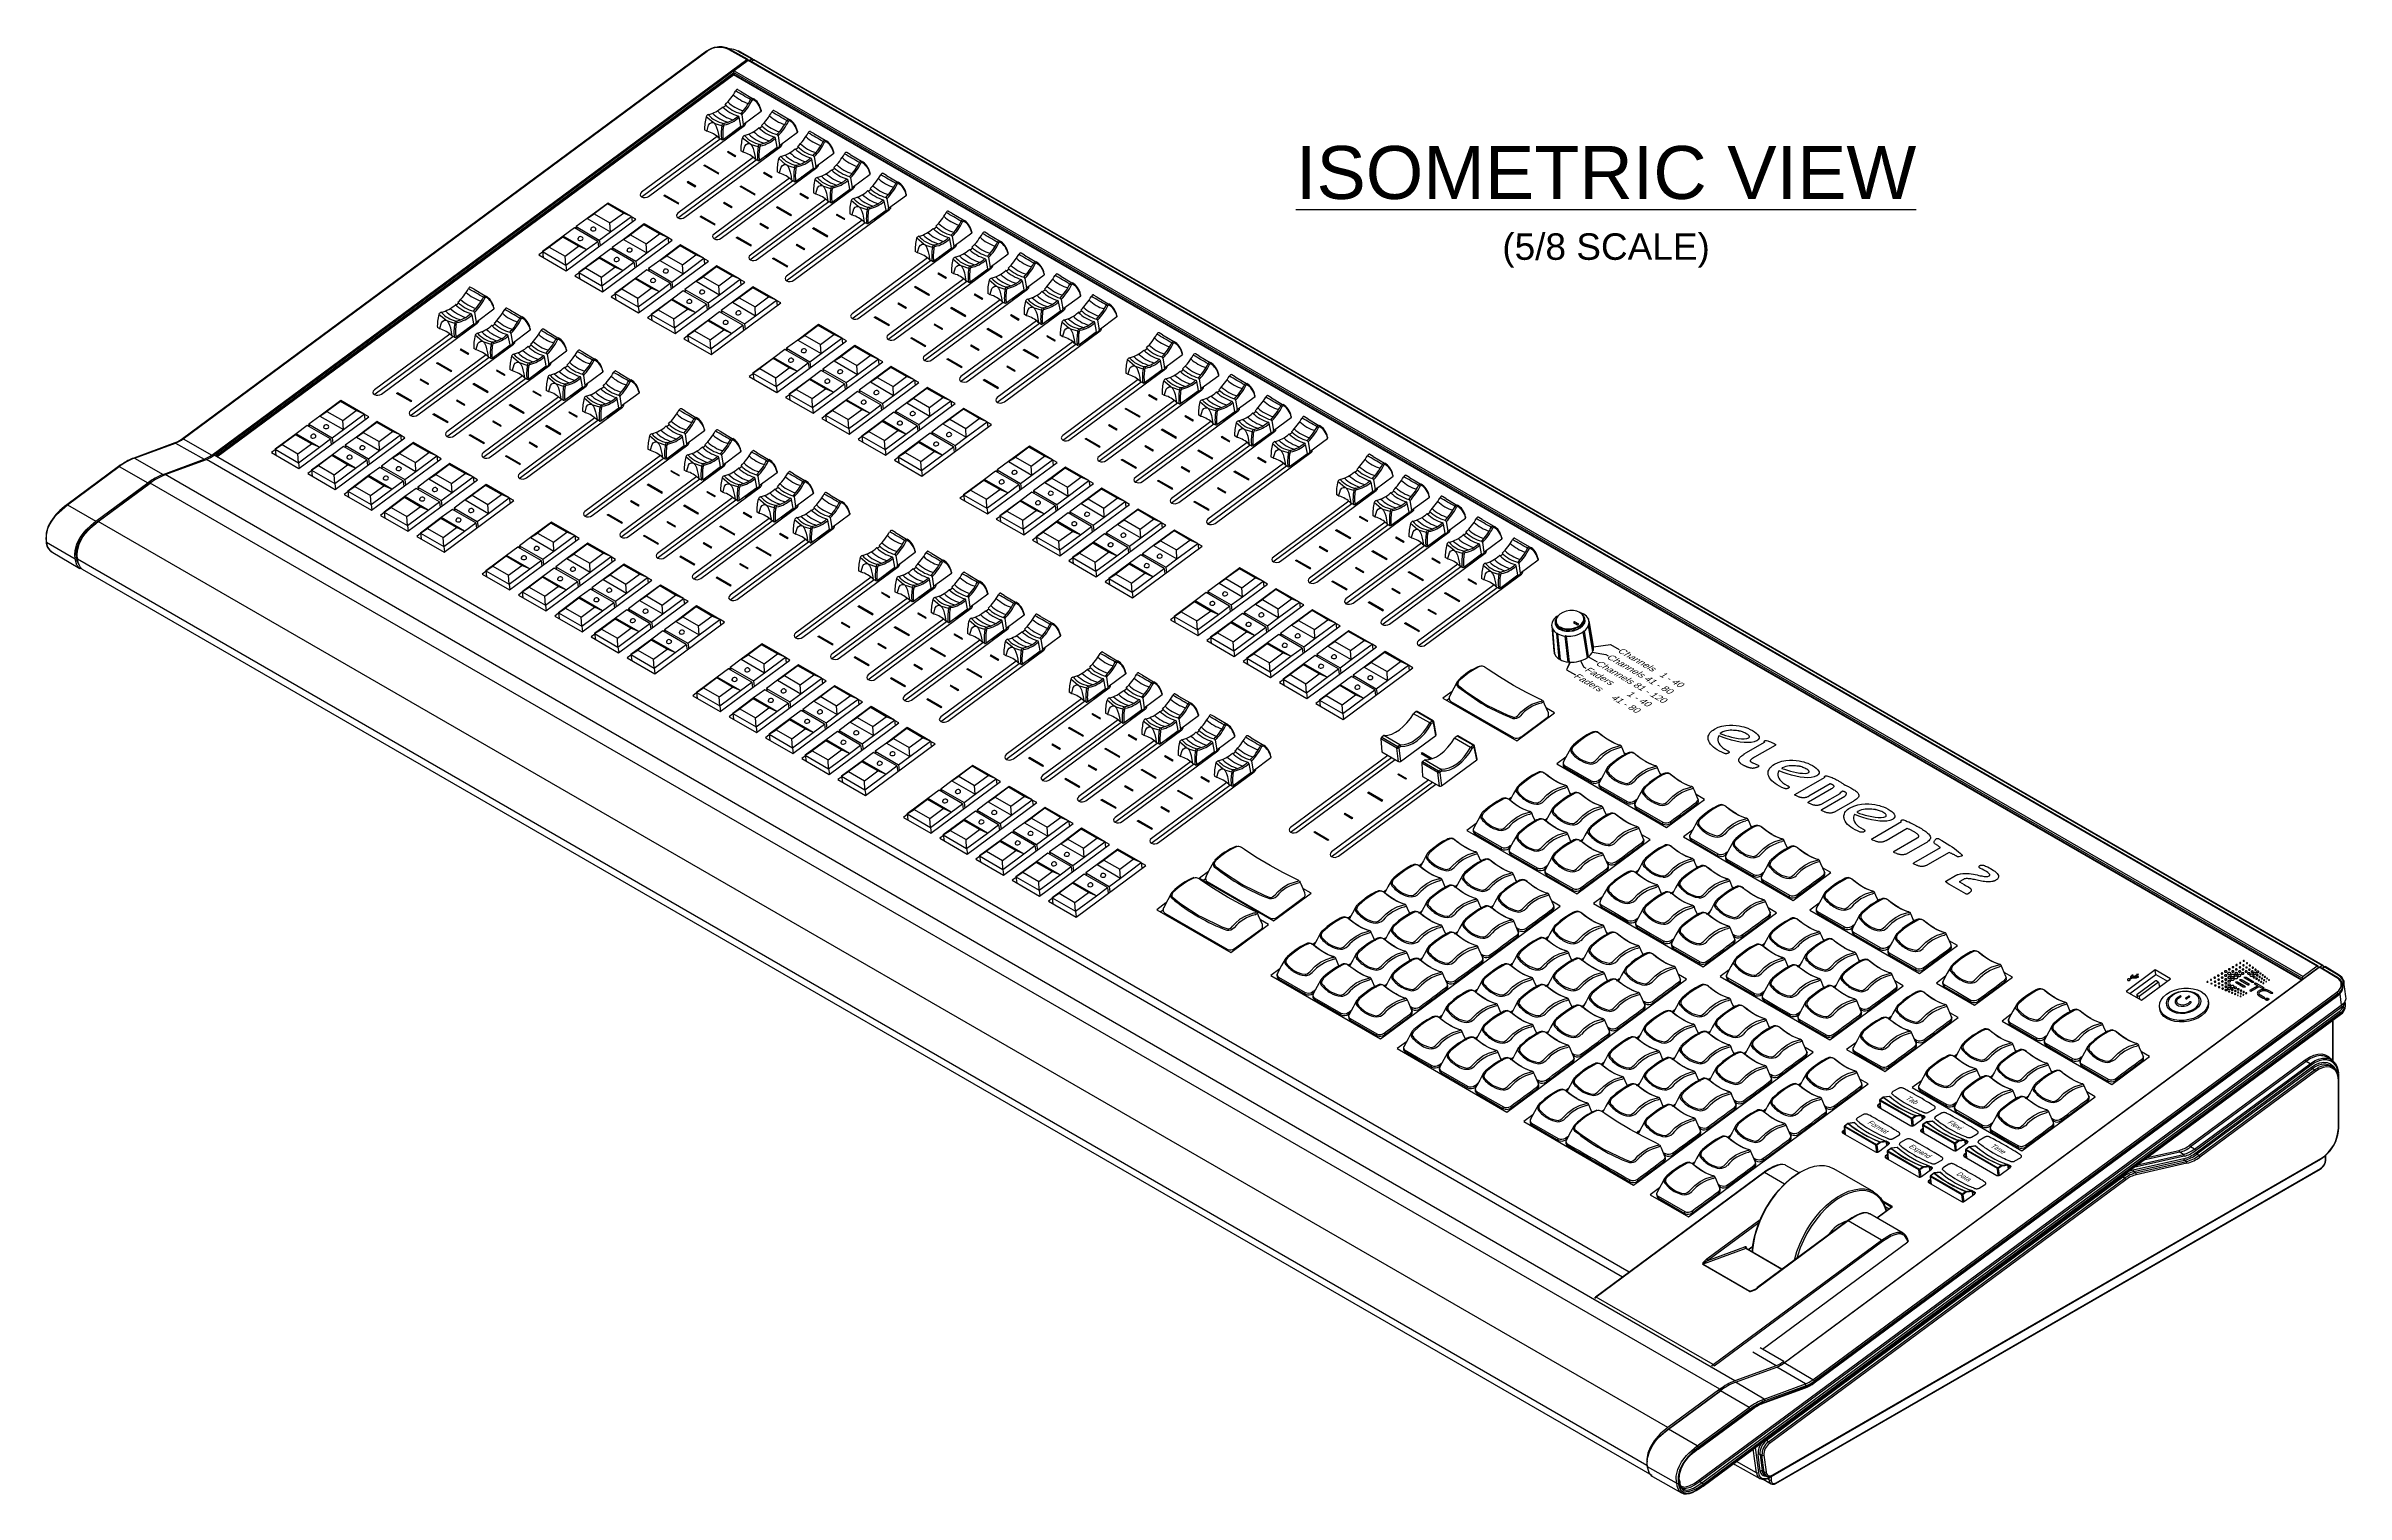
# Model space of a CAD drawing. Header units: inches. Extents: x 0.6 to 61.5, y 0.9 to 41.7.
# Drawn here: x 35.4 to 61.47, y 11.9 to 28.31 of the extents above; entities that cross this region are included whole.
import ezdxf
from ezdxf.enums import TextEntityAlignment as Align

# ---------------------------------------------------------------- set-up
doc = ezdxf.new("R2010")
doc.units = ezdxf.units.IN
doc.header["$MEASUREMENT"] = 0
for name, color, linetype in [('ARTWORK', 2, 'Continuous'), ('DIM', 1, 'Continuous'), ('OBJECT', 7, 'Continuous')]:
    doc.layers.add(name, color=color, linetype=linetype)
doc.styles.add('Arial', font='arial.ttf')
doc.styles.get("Standard").update_dxf_attribs({"font": 'arial.ttf'})

msp = doc.modelspace()

# ---------------------------------------------------------------- linework, layer by layer
at = {"layer": 'ARTWORK'}
for p, q in [((42.858, 26.951), (42.868, 26.957)), ((43.02, 26.857), (42.858, 26.951)), ((43.03, 26.863), (42.868, 26.957)), ((43.02, 26.857), (43.03, 26.863)), ((43.131, 27.11), (43.125, 27.107)), ((43.125, 27.107), (43.215, 27.054)), ((43.222, 27.058), (43.131, 27.11)), ((43.215, 27.054), (43.222, 27.058)), ((43.542, 26.873), (43.536, 26.869)), ((43.536, 26.869), (43.627, 26.817)), ((43.633, 26.82), (43.542, 26.873)), ((42.404, 26.609), (42.414, 26.615)), ((42.566, 26.516), (42.404, 26.609)), ((42.576, 26.521), (42.414, 26.615)), ((42.677, 26.769), (42.671, 26.765)), ((42.671, 26.765), (42.762, 26.712)), ((42.768, 26.716), (42.677, 26.769)), ((42.762, 26.712), (42.768, 26.716)), ((43.269, 26.714), (43.279, 26.719)), ((43.432, 26.62), (43.269, 26.714)), ((43.441, 26.625), (43.279, 26.719)), ((43.432, 26.62), (43.441, 26.625)), ((43.627, 26.817), (43.633, 26.82)), ((43.954, 26.635), (43.947, 26.632)), ((43.947, 26.632), (44.038, 26.579)), ((44.045, 26.583), (43.954, 26.635)), ((42.566, 26.516), (42.576, 26.521)), ((42.816, 26.372), (42.825, 26.378)), ((42.978, 26.278), (42.816, 26.372)), ((42.988, 26.284), (42.825, 26.378)), ((43.089, 26.531), (43.082, 26.528)), ((43.082, 26.528), (43.173, 26.475)), ((43.179, 26.479), (43.089, 26.531)), ((43.173, 26.475), (43.179, 26.479)), ((43.681, 26.476), (43.691, 26.482)), ((43.843, 26.382), (43.681, 26.476)), ((43.853, 26.388), (43.691, 26.482)), ((43.843, 26.382), (43.853, 26.388)), ((44.038, 26.579), (44.045, 26.583)), ((44.365, 26.398), (44.359, 26.394)), ((44.359, 26.394), (44.449, 26.342)), ((44.456, 26.345), (44.365, 26.398)), ((44.449, 26.342), (44.456, 26.345)), ((42.978, 26.278), (42.988, 26.284)), ((43.227, 26.134), (43.237, 26.14)), ((43.389, 26.041), (43.227, 26.134)), ((43.399, 26.046), (43.237, 26.14)), ((43.5, 26.294), (43.493, 26.29)), ((43.493, 26.29), (43.584, 26.238)), ((43.591, 26.241), (43.5, 26.294)), ((43.584, 26.238), (43.591, 26.241)), ((44.092, 26.239), (44.102, 26.244)), ((44.254, 26.145), (44.092, 26.239)), ((44.264, 26.15), (44.102, 26.244)), ((44.254, 26.145), (44.264, 26.15)), ((43.389, 26.041), (43.399, 26.046)), ((43.638, 25.897), (43.648, 25.903)), ((43.8, 25.803), (43.638, 25.897)), ((43.81, 25.809), (43.648, 25.903)), ((43.8, 25.803), (43.81, 25.809)), ((43.911, 26.056), (43.905, 26.053)), ((43.905, 26.053), (43.996, 26)), ((44.002, 26.004), (43.911, 26.056)), ((43.996, 26), (44.002, 26.004)), ((45.245, 25.573), (45.255, 25.579)), ((45.407, 25.479), (45.245, 25.573)), ((45.417, 25.485), (45.255, 25.579)), ((45.518, 25.732), (45.511, 25.729)), ((45.511, 25.729), (45.602, 25.676)), ((45.609, 25.68), (45.518, 25.732)), ((45.602, 25.676), (45.609, 25.68)), ((45.064, 25.391), (45.058, 25.387)), ((45.058, 25.387), (45.148, 25.335)), ((45.155, 25.338), (45.064, 25.391)), ((45.148, 25.335), (45.155, 25.338)), ((45.407, 25.479), (45.417, 25.485)), ((45.656, 25.336), (45.666, 25.341)), ((45.818, 25.242), (45.656, 25.336)), ((45.828, 25.248), (45.666, 25.341)), ((45.929, 25.495), (45.923, 25.491)), ((45.923, 25.491), (46.014, 25.439)), ((46.02, 25.442), (45.929, 25.495)), ((46.014, 25.439), (46.02, 25.442)), ((44.791, 25.231), (44.801, 25.237)), ((44.953, 25.138), (44.791, 25.231)), ((44.963, 25.143), (44.801, 25.237)), ((44.953, 25.138), (44.963, 25.143)), ((45.475, 25.153), (45.469, 25.15)), ((45.469, 25.15), (45.56, 25.097)), ((45.566, 25.101), (45.475, 25.153)), ((45.56, 25.097), (45.566, 25.101)), ((45.818, 25.242), (45.828, 25.248)), ((46.068, 25.098), (46.077, 25.104)), ((46.23, 25.004), (46.068, 25.098)), ((46.24, 25.01), (46.077, 25.104)), ((46.341, 25.258), (46.334, 25.254)), ((46.334, 25.254), (46.425, 25.201)), ((46.431, 25.205), (46.341, 25.258)), ((46.425, 25.201), (46.431, 25.205)), ((40.103, 24.871), (40.096, 24.867)), ((40.096, 24.867), (40.187, 24.814)), ((40.194, 24.818), (40.103, 24.871)), ((40.187, 24.814), (40.194, 24.818)), ((45.203, 24.994), (45.212, 25)), ((45.365, 24.9), (45.203, 24.994)), ((45.374, 24.906), (45.212, 25)), ((45.365, 24.9), (45.374, 24.906)), ((45.887, 24.916), (45.88, 24.912)), ((45.88, 24.912), (45.971, 24.86)), ((45.978, 24.863), (45.887, 24.916)), ((45.971, 24.86), (45.978, 24.863)), ((46.23, 25.004), (46.24, 25.01)), ((46.479, 24.861), (46.489, 24.866)), ((46.641, 24.767), (46.479, 24.861)), ((46.651, 24.773), (46.489, 24.866)), ((46.641, 24.767), (46.651, 24.773)), ((46.752, 25.02), (46.745, 25.016)), ((46.745, 25.016), (46.836, 24.964)), ((46.843, 24.968), (46.752, 25.02)), ((46.836, 24.964), (46.843, 24.968)), ((39.649, 24.529), (39.642, 24.525)), ((39.642, 24.525), (39.733, 24.473)), ((39.74, 24.477), (39.649, 24.529)), ((39.83, 24.711), (39.84, 24.717)), ((39.992, 24.618), (39.83, 24.711)), ((40.002, 24.623), (39.84, 24.717)), ((39.992, 24.618), (40.002, 24.623)), ((40.514, 24.633), (40.508, 24.63)), ((40.508, 24.63), (40.599, 24.577)), ((40.605, 24.581), (40.514, 24.633)), ((40.599, 24.577), (40.605, 24.581)), ((45.614, 24.757), (45.624, 24.762)), ((45.776, 24.663), (45.614, 24.757)), ((45.786, 24.668), (45.624, 24.762)), ((45.776, 24.663), (45.786, 24.668)), ((46.025, 24.519), (46.035, 24.525)), ((46.187, 24.425), (46.025, 24.519)), ((46.197, 24.431), (46.035, 24.525)), ((46.298, 24.678), (46.292, 24.675)), ((46.292, 24.675), (46.382, 24.622)), ((46.389, 24.626), (46.298, 24.678)), ((46.382, 24.622), (46.389, 24.626)), ((39.376, 24.37), (39.386, 24.375)), ((39.538, 24.276), (39.376, 24.37)), ((39.548, 24.282), (39.386, 24.375)), ((39.538, 24.276), (39.548, 24.282)), ((39.733, 24.473), (39.74, 24.477)), ((40.06, 24.292), (40.054, 24.288)), ((40.054, 24.288), (40.145, 24.235)), ((40.151, 24.239), (40.06, 24.292)), ((40.241, 24.474), (40.251, 24.48)), ((40.403, 24.38), (40.241, 24.474)), ((40.413, 24.386), (40.251, 24.48)), ((40.403, 24.38), (40.413, 24.386)), ((40.925, 24.396), (40.919, 24.392)), ((40.919, 24.392), (41.01, 24.34)), ((41.016, 24.343), (40.925, 24.396)), ((41.01, 24.34), (41.016, 24.343)), ((46.187, 24.425), (46.197, 24.431)), ((47.906, 24.354), (47.899, 24.35)), ((47.899, 24.35), (47.99, 24.298)), ((47.997, 24.301), (47.906, 24.354)), ((47.99, 24.298), (47.997, 24.301)), ((39.787, 24.132), (39.797, 24.138)), ((39.95, 24.039), (39.787, 24.132)), ((39.959, 24.044), (39.797, 24.138)), ((39.95, 24.039), (39.959, 24.044)), ((40.145, 24.235), (40.151, 24.239)), ((40.472, 24.054), (40.465, 24.05)), ((40.465, 24.05), (40.556, 23.998)), ((40.563, 24.002), (40.472, 24.054)), ((40.556, 23.998), (40.563, 24.002)), ((40.653, 24.236), (40.662, 24.242)), ((40.815, 24.143), (40.653, 24.236)), ((40.824, 24.148), (40.662, 24.242)), ((40.815, 24.143), (40.824, 24.148)), ((41.064, 23.999), (41.074, 24.005)), ((41.226, 23.905), (41.064, 23.999)), ((41.236, 23.911), (41.074, 24.005)), ((41.337, 24.158), (41.33, 24.155)), ((41.33, 24.155), (41.421, 24.102)), ((41.428, 24.106), (41.337, 24.158)), ((41.421, 24.102), (41.428, 24.106)), ((47.452, 24.012), (47.446, 24.009)), ((47.446, 24.009), (47.536, 23.956)), ((47.543, 23.96), (47.452, 24.012)), ((47.633, 24.195), (47.643, 24.2)), ((47.795, 24.101), (47.633, 24.195)), ((47.805, 24.106), (47.643, 24.2)), ((47.795, 24.101), (47.805, 24.106)), ((48.317, 24.116), (48.311, 24.113)), ((48.311, 24.113), (48.402, 24.06)), ((48.408, 24.064), (48.317, 24.116)), ((48.402, 24.06), (48.408, 24.064)), ((40.199, 23.895), (40.209, 23.9)), ((40.361, 23.801), (40.199, 23.895)), ((40.371, 23.807), (40.209, 23.9)), ((40.361, 23.801), (40.371, 23.807)), ((40.883, 23.817), (40.877, 23.813)), ((40.877, 23.813), (40.967, 23.76)), ((40.974, 23.764), (40.883, 23.817)), ((40.967, 23.76), (40.974, 23.764)), ((41.226, 23.905), (41.236, 23.911)), ((47.179, 23.853), (47.189, 23.859)), ((47.341, 23.759), (47.179, 23.853)), ((47.351, 23.765), (47.189, 23.859)), ((47.341, 23.759), (47.351, 23.765)), ((47.536, 23.956), (47.543, 23.96)), ((47.863, 23.775), (47.857, 23.771)), ((47.857, 23.771), (47.948, 23.719)), ((47.954, 23.722), (47.863, 23.775)), ((48.044, 23.957), (48.054, 23.963)), ((48.206, 23.863), (48.044, 23.957)), ((48.216, 23.869), (48.054, 23.963)), ((48.206, 23.863), (48.216, 23.869)), ((48.456, 23.72), (48.465, 23.725)), ((48.627, 23.632), (48.465, 23.725)), ((48.728, 23.879), (48.722, 23.875)), ((48.722, 23.875), (48.813, 23.823)), ((48.819, 23.826), (48.728, 23.879)), ((48.813, 23.823), (48.819, 23.826)), ((40.61, 23.657), (40.62, 23.663)), ((40.772, 23.564), (40.61, 23.657)), ((40.782, 23.569), (40.62, 23.663)), ((40.772, 23.564), (40.782, 23.569)), ((42.49, 23.493), (42.483, 23.489)), ((42.483, 23.489), (42.574, 23.437)), ((42.581, 23.44), (42.49, 23.493)), ((47.59, 23.616), (47.6, 23.621)), ((47.753, 23.522), (47.59, 23.616)), ((47.762, 23.527), (47.6, 23.621)), ((47.753, 23.522), (47.762, 23.527)), ((47.948, 23.719), (47.954, 23.722)), ((48.275, 23.537), (48.268, 23.534)), ((48.268, 23.534), (48.359, 23.481)), ((48.366, 23.485), (48.275, 23.537)), ((48.359, 23.481), (48.366, 23.485)), ((48.618, 23.626), (48.456, 23.72)), ((48.618, 23.626), (48.627, 23.632)), ((48.867, 23.482), (48.877, 23.488)), ((49.029, 23.388), (48.867, 23.482)), ((49.039, 23.394), (48.877, 23.488)), ((49.14, 23.642), (49.133, 23.638)), ((49.133, 23.638), (49.224, 23.585)), ((49.231, 23.589), (49.14, 23.642)), ((49.224, 23.585), (49.231, 23.589)), ((42.217, 23.333), (42.227, 23.339)), ((42.379, 23.24), (42.217, 23.333)), ((42.389, 23.245), (42.227, 23.339)), ((42.379, 23.24), (42.389, 23.245)), ((42.574, 23.437), (42.581, 23.44)), ((42.901, 23.255), (42.894, 23.252)), ((42.894, 23.252), (42.985, 23.199)), ((42.992, 23.203), (42.901, 23.255)), ((42.985, 23.199), (42.992, 23.203)), ((48.002, 23.378), (48.012, 23.384)), ((48.164, 23.284), (48.002, 23.378)), ((48.174, 23.29), (48.012, 23.384)), ((48.164, 23.284), (48.174, 23.29)), ((48.686, 23.3), (48.68, 23.296)), ((48.68, 23.296), (48.77, 23.244)), ((48.777, 23.247), (48.686, 23.3)), ((48.77, 23.244), (48.777, 23.247)), ((49.029, 23.388), (49.039, 23.394)), ((41.763, 22.992), (41.773, 22.997)), ((41.925, 22.898), (41.763, 22.992)), ((41.935, 22.904), (41.773, 22.997)), ((42.036, 23.151), (42.029, 23.148)), ((42.029, 23.148), (42.12, 23.095)), ((42.127, 23.099), (42.036, 23.151)), ((42.12, 23.095), (42.127, 23.099)), ((42.628, 23.096), (42.638, 23.102)), ((42.79, 23.002), (42.628, 23.096)), ((42.8, 23.008), (42.638, 23.102)), ((42.79, 23.002), (42.8, 23.008)), ((43.312, 23.018), (43.306, 23.014)), ((43.306, 23.014), (43.397, 22.962)), ((43.403, 22.965), (43.312, 23.018)), ((43.397, 22.962), (43.403, 22.965)), ((48.413, 23.141), (48.423, 23.146)), ((48.575, 23.047), (48.413, 23.141)), ((48.585, 23.052), (48.423, 23.146)), ((48.575, 23.047), (48.585, 23.052)), ((50.293, 22.976), (50.286, 22.972)), ((50.286, 22.972), (50.377, 22.92)), ((50.384, 22.923), (50.293, 22.976)), ((41.925, 22.898), (41.935, 22.904)), ((42.174, 22.754), (42.184, 22.76)), ((42.336, 22.661), (42.174, 22.754)), ((42.346, 22.666), (42.184, 22.76)), ((42.447, 22.914), (42.441, 22.91)), ((42.441, 22.91), (42.532, 22.858)), ((42.538, 22.861), (42.447, 22.914)), ((42.532, 22.858), (42.538, 22.861)), ((43.039, 22.859), (43.049, 22.864)), ((43.202, 22.765), (43.039, 22.859)), ((43.211, 22.77), (43.049, 22.864)), ((43.202, 22.765), (43.211, 22.77)), ((43.724, 22.78), (43.717, 22.777)), ((43.717, 22.777), (43.808, 22.724)), ((43.815, 22.728), (43.724, 22.78)), ((43.808, 22.724), (43.815, 22.728)), ((50.02, 22.817), (50.03, 22.822)), ((50.182, 22.723), (50.02, 22.817)), ((50.192, 22.729), (50.03, 22.822)), ((50.182, 22.723), (50.192, 22.729)), ((50.377, 22.92), (50.384, 22.923)), ((50.704, 22.739), (50.697, 22.735)), ((50.697, 22.735), (50.788, 22.682)), ((50.795, 22.686), (50.704, 22.739)), ((50.788, 22.682), (50.795, 22.686)), ((42.336, 22.661), (42.346, 22.666)), ((42.586, 22.517), (42.595, 22.523)), ((42.748, 22.423), (42.586, 22.517)), ((42.758, 22.429), (42.595, 22.523)), ((42.748, 22.423), (42.758, 22.429)), ((42.859, 22.676), (42.852, 22.673)), ((42.852, 22.673), (42.943, 22.62)), ((42.949, 22.624), (42.859, 22.676)), ((42.943, 22.62), (42.949, 22.624)), ((43.27, 22.439), (43.263, 22.435)), ((43.263, 22.435), (43.354, 22.383)), ((43.361, 22.386), (43.27, 22.439)), ((43.451, 22.621), (43.461, 22.627)), ((43.613, 22.527), (43.451, 22.621)), ((43.623, 22.533), (43.461, 22.627)), ((43.613, 22.527), (43.623, 22.533)), ((49.566, 22.475), (49.576, 22.481)), ((49.728, 22.381), (49.566, 22.475)), ((49.738, 22.387), (49.576, 22.481)), ((49.839, 22.634), (49.832, 22.631)), ((49.832, 22.631), (49.923, 22.578)), ((49.93, 22.582), (49.839, 22.634)), ((49.923, 22.578), (49.93, 22.582)), ((50.431, 22.579), (50.441, 22.585)), ((50.593, 22.485), (50.431, 22.579)), ((50.603, 22.491), (50.441, 22.585)), ((50.593, 22.485), (50.603, 22.491)), ((51.115, 22.501), (51.109, 22.497)), ((51.109, 22.497), (51.2, 22.445)), ((51.206, 22.449), (51.115, 22.501)), ((51.2, 22.445), (51.206, 22.449)), ((42.997, 22.279), (43.007, 22.285)), ((43.159, 22.186), (42.997, 22.279)), ((43.169, 22.191), (43.007, 22.285)), ((43.159, 22.186), (43.169, 22.191)), ((43.354, 22.383), (43.361, 22.386)), ((49.728, 22.381), (49.738, 22.387)), ((49.977, 22.238), (49.987, 22.243)), ((50.139, 22.144), (49.977, 22.238)), ((50.149, 22.15), (49.987, 22.243)), ((50.25, 22.397), (50.244, 22.393)), ((50.244, 22.393), (50.335, 22.341)), ((50.341, 22.344), (50.25, 22.397)), ((50.335, 22.341), (50.341, 22.344)), ((50.662, 22.16), (50.655, 22.156)), ((50.752, 22.107), (50.662, 22.16)), ((50.842, 22.342), (50.852, 22.347)), ((51.005, 22.248), (50.842, 22.342)), ((51.014, 22.254), (50.852, 22.347)), ((51.005, 22.248), (51.014, 22.254)), ((51.527, 22.264), (51.52, 22.26)), ((51.52, 22.26), (51.611, 22.207)), ((51.618, 22.211), (51.527, 22.264)), ((51.611, 22.207), (51.618, 22.211)), ((44.605, 21.955), (44.614, 21.961)), ((44.767, 21.861), (44.605, 21.955)), ((44.777, 21.867), (44.614, 21.961)), ((44.878, 22.114), (44.871, 22.111)), ((44.871, 22.111), (44.962, 22.058)), ((44.968, 22.062), (44.878, 22.114)), ((44.962, 22.058), (44.968, 22.062)), ((50.139, 22.144), (50.149, 22.15)), ((50.389, 22), (50.398, 22.006)), ((50.551, 21.906), (50.389, 22)), ((50.561, 21.912), (50.398, 22.006)), ((50.551, 21.906), (50.561, 21.912)), ((50.655, 22.156), (50.746, 22.103)), ((50.746, 22.103), (50.752, 22.107)), ((51.073, 21.922), (51.066, 21.918)), ((51.066, 21.918), (51.157, 21.866)), ((51.164, 21.87), (51.073, 21.922)), ((51.254, 22.104), (51.264, 22.11)), ((51.416, 22.011), (51.254, 22.104)), ((51.426, 22.016), (51.264, 22.11)), ((51.416, 22.011), (51.426, 22.016)), ((44.424, 21.773), (44.417, 21.769)), ((44.417, 21.769), (44.508, 21.716)), ((44.515, 21.72), (44.424, 21.773)), ((44.508, 21.716), (44.515, 21.72)), ((44.767, 21.861), (44.777, 21.867)), ((45.016, 21.717), (45.026, 21.723)), ((45.178, 21.624), (45.016, 21.717)), ((45.188, 21.629), (45.026, 21.723)), ((45.289, 21.877), (45.282, 21.873)), ((45.282, 21.873), (45.373, 21.821)), ((45.38, 21.824), (45.289, 21.877)), ((45.373, 21.821), (45.38, 21.824)), ((45.7, 21.639), (45.694, 21.636)), ((45.791, 21.587), (45.7, 21.639)), ((50.8, 21.763), (50.81, 21.768)), ((50.962, 21.669), (50.8, 21.763)), ((50.972, 21.675), (50.81, 21.768)), ((50.962, 21.669), (50.972, 21.675)), ((51.157, 21.866), (51.164, 21.87)), ((44.151, 21.613), (44.161, 21.619)), ((44.313, 21.52), (44.151, 21.613)), ((44.323, 21.525), (44.161, 21.619)), ((44.313, 21.52), (44.323, 21.525)), ((44.562, 21.376), (44.572, 21.382)), ((44.734, 21.288), (44.572, 21.382)), ((44.835, 21.535), (44.829, 21.532)), ((44.829, 21.532), (44.92, 21.479)), ((44.926, 21.483), (44.835, 21.535)), ((44.92, 21.479), (44.926, 21.483)), ((45.178, 21.624), (45.188, 21.629)), ((45.427, 21.48), (45.437, 21.486)), ((45.589, 21.386), (45.427, 21.48)), ((45.599, 21.392), (45.437, 21.486)), ((45.589, 21.386), (45.599, 21.392)), ((45.694, 21.636), (45.785, 21.583)), ((45.785, 21.583), (45.791, 21.587)), ((46.112, 21.402), (46.105, 21.398)), ((46.105, 21.398), (46.196, 21.346)), ((46.202, 21.349), (46.112, 21.402)), ((52.986, 21.324), (52.883, 21.383)), ((52.986, 21.324), (52.883, 21.383)), ((52.929, 21.436), (53.082, 21.412)), ((52.929, 21.435), (53.082, 21.412)), ((52.943, 21.496), (53.135, 21.525)), ((52.943, 21.496), (53.135, 21.525)), ((53.082, 21.412), (53.11, 21.396)), ((53.082, 21.412), (53.11, 21.396)), ((53.135, 21.525), (53.235, 21.468)), ((53.135, 21.525), (53.235, 21.468)), ((44.724, 21.282), (44.562, 21.376)), ((44.724, 21.282), (44.734, 21.288)), ((44.974, 21.138), (44.983, 21.144)), ((45.136, 21.045), (44.974, 21.138)), ((45.145, 21.05), (44.983, 21.144)), ((45.246, 21.298), (45.24, 21.294)), ((45.24, 21.294), (45.331, 21.242)), ((45.337, 21.245), (45.246, 21.298)), ((45.331, 21.242), (45.337, 21.245)), ((45.839, 21.243), (45.848, 21.248)), ((46.001, 21.149), (45.839, 21.243)), ((46.011, 21.154), (45.848, 21.248)), ((46.001, 21.149), (46.011, 21.154)), ((46.196, 21.346), (46.202, 21.349)), ((52.676, 21.323), (52.637, 21.238)), ((52.677, 21.323), (52.637, 21.238)), ((52.637, 21.238), (52.737, 21.18)), ((52.637, 21.238), (52.737, 21.18)), ((52.833, 21.268), (52.8, 21.34)), ((52.833, 21.268), (52.8, 21.34)), ((52.861, 21.252), (52.833, 21.268)), ((52.861, 21.252), (52.833, 21.268)), ((45.136, 21.045), (45.145, 21.05)), ((45.385, 20.901), (45.395, 20.907)), ((45.547, 20.807), (45.385, 20.901)), ((45.557, 20.813), (45.395, 20.907)), ((45.658, 21.06), (45.651, 21.057)), ((45.651, 21.057), (45.742, 21.004)), ((45.749, 21.008), (45.658, 21.06)), ((45.742, 21.004), (45.749, 21.008)), ((45.547, 20.807), (45.557, 20.813)), ((47.264, 20.736), (47.258, 20.733)), ((47.258, 20.733), (47.349, 20.68)), ((47.355, 20.684), (47.264, 20.736)), ((47.349, 20.68), (47.355, 20.684)), ((54.356, 20.585), (54.399, 20.598)), ((54.399, 20.598), (54.442, 20.606)), ((54.442, 20.606), (54.484, 20.609)), ((54.484, 20.609), (54.523, 20.609)), ((54.523, 20.609), (54.56, 20.606)), ((54.56, 20.606), (54.593, 20.601)), ((54.593, 20.601), (54.622, 20.595)), ((54.622, 20.595), (54.645, 20.59)), ((46.811, 20.395), (46.804, 20.391)), ((46.804, 20.391), (46.895, 20.339)), ((46.902, 20.342), (46.811, 20.395)), ((46.895, 20.339), (46.902, 20.342)), ((46.992, 20.577), (47.001, 20.583)), ((47.154, 20.483), (46.992, 20.577)), ((47.163, 20.489), (47.001, 20.583)), ((47.154, 20.483), (47.163, 20.489)), ((47.403, 20.34), (47.413, 20.345)), ((47.565, 20.246), (47.403, 20.34)), ((47.575, 20.251), (47.413, 20.345)), ((47.676, 20.499), (47.669, 20.495)), ((47.669, 20.495), (47.76, 20.443)), ((47.767, 20.446), (47.676, 20.499)), ((47.76, 20.443), (47.767, 20.446)), ((54.241, 20.459), (54.242, 20.472)), ((54.243, 20.446), (54.241, 20.459)), ((54.242, 20.472), (54.244, 20.484)), ((54.249, 20.428), (54.243, 20.446)), ((54.244, 20.484), (54.248, 20.497)), ((54.248, 20.497), (54.254, 20.509)), ((54.257, 20.411), (54.249, 20.428)), ((54.254, 20.509), (54.262, 20.521)), ((54.269, 20.394), (54.257, 20.411)), ((54.262, 20.521), (54.272, 20.532)), ((54.284, 20.377), (54.269, 20.394)), ((54.272, 20.532), (54.284, 20.544)), ((54.284, 20.544), (54.297, 20.554)), ((54.302, 20.36), (54.284, 20.377)), ((54.297, 20.554), (54.313, 20.565)), ((54.322, 20.344), (54.302, 20.36)), ((54.313, 20.565), (54.314, 20.565)), ((54.314, 20.565), (54.356, 20.585)), ((54.345, 20.329), (54.322, 20.344)), ((54.354, 20.472), (54.35, 20.456)), ((54.35, 20.456), (54.35, 20.439)), ((54.35, 20.439), (54.355, 20.422)), ((54.362, 20.487), (54.354, 20.472)), ((54.355, 20.422), (54.363, 20.405)), ((54.363, 20.489), (54.362, 20.487)), ((54.366, 20.488), (54.363, 20.489)), ((54.363, 20.405), (54.375, 20.388)), ((54.411, 20.47), (54.366, 20.488)), ((54.383, 20.519), (54.375, 20.515)), ((54.375, 20.515), (54.384, 20.511)), ((54.375, 20.388), (54.391, 20.371)), ((54.384, 20.52), (54.383, 20.52)), ((54.383, 20.52), (54.383, 20.519)), ((54.385, 20.521), (54.384, 20.52)), ((54.384, 20.511), (54.408, 20.503)), ((54.386, 20.521), (54.385, 20.521)), ((54.385, 20.521), (54.385, 20.521)), ((54.387, 20.522), (54.386, 20.521)), ((54.388, 20.523), (54.387, 20.522)), ((54.387, 20.522), (54.387, 20.522)), ((54.389, 20.523), (54.388, 20.523)), ((54.409, 20.533), (54.389, 20.523)), ((54.389, 20.523), (54.389, 20.523)), ((54.391, 20.371), (54.41, 20.354)), ((54.408, 20.503), (54.437, 20.493)), ((54.43, 20.541), (54.409, 20.533)), ((54.41, 20.354), (54.433, 20.338)), ((54.459, 20.453), (54.411, 20.47)), ((54.45, 20.546), (54.43, 20.541)), ((54.433, 20.338), (54.459, 20.322)), ((54.437, 20.493), (54.471, 20.483)), ((54.471, 20.549), (54.45, 20.546)), ((54.507, 20.439), (54.459, 20.453)), ((54.491, 20.551), (54.471, 20.549)), ((54.471, 20.483), (54.507, 20.474)), ((54.511, 20.551), (54.491, 20.551)), ((54.507, 20.474), (54.545, 20.465)), ((54.556, 20.427), (54.507, 20.439)), ((54.53, 20.55), (54.511, 20.551)), ((54.548, 20.549), (54.53, 20.55)), ((54.545, 20.465), (54.583, 20.458)), ((54.565, 20.547), (54.548, 20.549)), ((54.604, 20.418), (54.556, 20.427)), ((54.58, 20.545), (54.565, 20.547)), ((54.582, 20.545), (54.58, 20.545)), ((54.584, 20.545), (54.582, 20.545)), ((54.583, 20.458), (54.619, 20.454)), ((54.585, 20.544), (54.584, 20.545)), ((54.587, 20.544), (54.585, 20.544)), ((54.588, 20.544), (54.587, 20.544)), ((54.59, 20.544), (54.588, 20.544)), ((54.591, 20.544), (54.59, 20.544)), ((54.593, 20.543), (54.591, 20.544)), ((54.594, 20.543), (54.593, 20.543)), ((54.596, 20.543), (54.594, 20.543)), ((54.597, 20.543), (54.596, 20.543)), ((54.598, 20.543), (54.597, 20.543)), ((54.609, 20.54), (54.598, 20.543)), ((54.649, 20.413), (54.604, 20.418)), ((54.621, 20.536), (54.609, 20.54)), ((54.619, 20.454), (54.652, 20.454)), ((54.633, 20.532), (54.621, 20.536)), ((54.646, 20.527), (54.633, 20.532)), ((54.645, 20.59), (54.691, 20.574)), ((54.659, 20.521), (54.646, 20.527)), ((54.692, 20.411), (54.649, 20.413)), ((54.652, 20.454), (54.681, 20.457)), ((54.671, 20.515), (54.659, 20.521)), ((54.682, 20.509), (54.671, 20.515)), ((54.677, 20.298), (54.881, 20.417)), ((54.681, 20.457), (54.704, 20.466)), ((54.692, 20.502), (54.682, 20.509)), ((54.691, 20.574), (54.718, 20.562)), ((54.7, 20.495), (54.692, 20.502)), ((54.731, 20.413), (54.692, 20.411)), ((54.706, 20.488), (54.7, 20.495)), ((54.704, 20.466), (54.705, 20.467)), ((54.705, 20.467), (54.706, 20.468)), ((54.707, 20.486), (54.706, 20.488)), ((54.706, 20.468), (54.707, 20.47)), ((54.708, 20.484), (54.707, 20.486)), ((54.707, 20.47), (54.708, 20.472)), ((54.709, 20.482), (54.708, 20.484)), ((54.708, 20.472), (54.709, 20.474)), ((54.709, 20.48), (54.709, 20.482)), ((54.709, 20.478), (54.709, 20.48)), ((54.709, 20.476), (54.709, 20.478)), ((54.709, 20.474), (54.709, 20.476)), ((54.718, 20.562), (54.743, 20.549)), ((54.764, 20.42), (54.731, 20.413)), ((54.743, 20.549), (54.766, 20.535)), ((54.791, 20.431), (54.764, 20.42)), ((54.766, 20.535), (54.786, 20.52)), ((55, 20.38), (54.768, 20.245)), ((54.786, 20.52), (54.802, 20.505)), ((54.794, 20.433), (54.791, 20.431)), ((54.797, 20.435), (54.794, 20.433)), ((54.799, 20.436), (54.797, 20.435)), ((54.802, 20.438), (54.799, 20.436)), ((54.802, 20.505), (54.813, 20.49)), ((54.804, 20.44), (54.802, 20.438)), ((54.806, 20.442), (54.804, 20.44)), ((54.808, 20.444), (54.806, 20.442)), ((54.81, 20.446), (54.808, 20.444)), ((54.812, 20.449), (54.81, 20.446)), ((54.813, 20.451), (54.812, 20.449)), ((54.813, 20.49), (54.819, 20.476)), ((54.82, 20.463), (54.813, 20.451)), ((54.819, 20.476), (54.82, 20.463)), ((54.878, 20.427), (54.879, 20.428)), ((54.878, 20.426), (54.878, 20.427)), ((54.878, 20.425), (54.878, 20.426)), ((54.879, 20.423), (54.878, 20.425)), ((54.879, 20.428), (54.88, 20.429)), ((54.88, 20.422), (54.879, 20.423)), ((54.88, 20.429), (54.881, 20.43)), ((54.881, 20.421), (54.88, 20.422)), ((54.881, 20.43), (54.882, 20.432)), ((54.883, 20.42), (54.881, 20.421)), ((54.881, 20.417), (54.884, 20.42)), ((54.882, 20.432), (54.883, 20.432)), ((54.883, 20.432), (54.883, 20.432)), ((54.883, 20.432), (54.884, 20.432)), ((54.884, 20.42), (54.883, 20.42)), ((54.884, 20.432), (54.884, 20.433)), ((54.884, 20.433), (54.884, 20.433)), ((54.884, 20.433), (54.884, 20.433)), ((54.884, 20.433), (54.884, 20.433)), ((54.884, 20.433), (54.884, 20.433)), ((54.884, 20.433), (54.884, 20.433)), ((54.884, 20.433), (54.885, 20.433)), ((54.885, 20.433), (54.886, 20.434)), ((54.885, 20.433), (54.885, 20.433)), ((54.886, 20.434), (54.888, 20.435)), ((54.888, 20.435), (54.889, 20.436)), ((54.889, 20.436), (54.891, 20.436)), ((54.891, 20.436), (54.893, 20.437)), ((54.893, 20.437), (54.895, 20.437)), ((54.895, 20.437), (54.898, 20.437)), ((54.898, 20.437), (54.9, 20.437)), ((54.9, 20.437), (54.903, 20.437)), ((54.903, 20.437), (54.905, 20.436)), ((54.905, 20.436), (54.917, 20.433)), ((54.917, 20.433), (54.927, 20.429)), ((54.927, 20.429), (54.937, 20.426)), ((54.937, 20.426), (54.947, 20.422)), ((54.947, 20.422), (54.956, 20.418)), ((54.956, 20.418), (54.965, 20.414)), ((54.965, 20.414), (54.973, 20.41)), ((54.973, 20.41), (54.982, 20.406)), ((54.982, 20.406), (54.991, 20.401)), ((54.991, 20.401), (55, 20.395)), ((55, 20.395), (55.002, 20.394)), ((55.002, 20.381), (55, 20.38)), ((55.002, 20.394), (55.004, 20.393)), ((55.004, 20.383), (55.002, 20.381)), ((55.004, 20.393), (55.005, 20.391)), ((55.005, 20.384), (55.004, 20.383)), ((55.005, 20.391), (55.005, 20.389)), ((55.005, 20.389), (55.006, 20.388)), ((55.006, 20.388), (55.005, 20.386)), ((55.005, 20.386), (55.005, 20.384)), ((46.538, 20.235), (46.548, 20.241)), ((46.7, 20.142), (46.538, 20.235)), ((46.71, 20.147), (46.548, 20.241)), ((46.7, 20.142), (46.71, 20.147)), ((47.222, 20.157), (47.215, 20.154)), ((47.215, 20.154), (47.306, 20.101)), ((47.313, 20.105), (47.222, 20.157)), ((47.306, 20.101), (47.313, 20.105)), ((47.565, 20.246), (47.575, 20.251)), ((47.814, 20.102), (47.824, 20.108)), ((47.976, 20.008), (47.814, 20.102)), ((47.986, 20.014), (47.824, 20.108)), ((48.087, 20.261), (48.081, 20.258)), ((48.081, 20.258), (48.171, 20.205)), ((48.178, 20.209), (48.087, 20.261)), ((48.171, 20.205), (48.178, 20.209)), ((51.002, 20.296), (50.989, 20.289)), ((50.989, 20.289), (51.098, 20.224)), ((51.114, 20.229), (51.002, 20.296)), ((54.37, 20.315), (54.345, 20.329)), ((54.398, 20.302), (54.37, 20.315)), ((54.427, 20.29), (54.398, 20.302)), ((54.431, 20.288), (54.427, 20.29)), ((54.436, 20.287), (54.431, 20.288)), ((54.44, 20.286), (54.436, 20.287)), ((54.445, 20.286), (54.44, 20.286)), ((54.45, 20.286), (54.445, 20.286)), ((54.454, 20.287), (54.45, 20.286)), ((54.459, 20.287), (54.454, 20.287)), ((54.459, 20.322), (54.463, 20.32)), ((54.463, 20.288), (54.459, 20.287)), ((54.463, 20.32), (54.467, 20.319)), ((54.467, 20.29), (54.463, 20.288)), ((54.467, 20.319), (54.47, 20.317)), ((54.47, 20.292), (54.467, 20.29)), ((54.47, 20.317), (54.472, 20.315)), ((54.472, 20.293), (54.47, 20.292)), ((54.472, 20.315), (54.474, 20.314)), ((54.474, 20.294), (54.472, 20.293)), ((54.474, 20.314), (54.476, 20.312)), ((54.476, 20.296), (54.474, 20.294)), ((54.476, 20.312), (54.477, 20.311)), ((54.477, 20.297), (54.476, 20.296)), ((54.477, 20.311), (54.478, 20.309)), ((54.478, 20.299), (54.477, 20.297)), ((54.478, 20.309), (54.479, 20.308)), ((54.479, 20.3), (54.478, 20.299)), ((54.479, 20.308), (54.479, 20.307)), ((54.479, 20.307), (54.479, 20.305)), ((54.479, 20.305), (54.479, 20.304)), ((54.479, 20.304), (54.479, 20.302)), ((54.479, 20.302), (54.479, 20.3)), ((54.589, 20.215), (54.59, 20.219)), ((54.589, 20.21), (54.589, 20.215)), ((54.59, 20.206), (54.589, 20.21)), ((54.59, 20.219), (54.591, 20.224)), ((54.591, 20.202), (54.59, 20.206)), ((54.591, 20.224), (54.592, 20.228)), ((54.592, 20.198), (54.591, 20.202)), ((54.592, 20.228), (54.594, 20.233)), ((54.594, 20.194), (54.592, 20.198)), ((54.594, 20.233), (54.597, 20.237)), ((54.597, 20.19), (54.594, 20.194)), ((54.597, 20.237), (54.601, 20.242)), ((54.6, 20.186), (54.597, 20.19)), ((54.603, 20.182), (54.6, 20.186)), ((54.601, 20.242), (54.605, 20.247)), ((54.609, 20.177), (54.603, 20.182)), ((54.605, 20.247), (54.611, 20.253)), ((54.614, 20.172), (54.609, 20.177)), ((54.611, 20.253), (54.619, 20.259)), ((54.62, 20.168), (54.614, 20.172)), ((54.619, 20.259), (54.628, 20.266)), ((54.627, 20.164), (54.62, 20.168)), ((54.633, 20.16), (54.627, 20.164)), ((54.628, 20.266), (54.638, 20.274)), ((54.639, 20.156), (54.633, 20.16)), ((54.638, 20.274), (54.651, 20.282)), ((54.646, 20.152), (54.639, 20.156)), ((54.651, 20.149), (54.646, 20.152)), ((54.651, 20.282), (54.652, 20.283)), ((54.657, 20.147), (54.651, 20.149)), ((54.652, 20.283), (54.677, 20.298)), ((54.662, 20.144), (54.657, 20.147)), ((54.666, 20.143), (54.662, 20.144)), ((54.67, 20.141), (54.666, 20.143)), ((54.674, 20.139), (54.67, 20.141)), ((54.678, 20.138), (54.674, 20.139)), ((54.682, 20.136), (54.678, 20.138)), ((54.686, 20.134), (54.682, 20.136)), ((54.69, 20.133), (54.686, 20.134)), ((54.694, 20.131), (54.69, 20.133)), ((54.698, 20.13), (54.694, 20.131)), ((54.702, 20.129), (54.698, 20.13)), ((54.707, 20.127), (54.702, 20.129)), ((54.712, 20.126), (54.707, 20.127)), ((54.717, 20.124), (54.712, 20.126)), ((54.722, 20.123), (54.717, 20.124)), ((54.72, 20.21), (54.719, 20.208)), ((54.719, 20.208), (54.719, 20.205)), ((54.719, 20.205), (54.719, 20.203)), ((54.719, 20.203), (54.72, 20.201)), ((54.722, 20.213), (54.72, 20.21)), ((54.72, 20.201), (54.722, 20.199)), ((54.726, 20.217), (54.722, 20.213)), ((54.722, 20.199), (54.724, 20.197)), ((54.726, 20.122), (54.722, 20.123)), ((54.724, 20.197), (54.726, 20.195)), ((54.731, 20.221), (54.726, 20.217)), ((54.726, 20.195), (54.729, 20.193)), ((54.73, 20.122), (54.726, 20.122)), ((54.729, 20.193), (54.733, 20.191)), ((54.735, 20.121), (54.73, 20.122)), ((54.737, 20.226), (54.731, 20.221)), ((54.733, 20.191), (54.736, 20.188)), ((54.739, 20.121), (54.735, 20.121)), ((54.736, 20.188), (54.741, 20.186)), ((54.746, 20.231), (54.737, 20.226)), ((54.743, 20.12), (54.739, 20.121)), ((54.741, 20.186), (54.745, 20.184)), ((54.747, 20.12), (54.743, 20.12)), ((54.745, 20.184), (54.75, 20.181)), ((54.756, 20.238), (54.746, 20.231)), ((54.754, 20.121), (54.747, 20.12)), ((54.75, 20.181), (54.808, 20.155)), ((54.761, 20.121), (54.754, 20.121)), ((54.768, 20.245), (54.756, 20.238)), ((54.768, 20.123), (54.761, 20.121)), ((54.775, 20.124), (54.768, 20.123)), ((54.781, 20.126), (54.775, 20.124)), ((54.787, 20.128), (54.781, 20.126)), ((54.793, 20.13), (54.787, 20.128)), ((54.798, 20.132), (54.793, 20.13)), ((54.804, 20.135), (54.798, 20.132)), ((54.809, 20.137), (54.804, 20.135)), ((54.808, 20.155), (54.809, 20.154)), ((54.809, 20.154), (54.811, 20.153)), ((54.81, 20.138), (54.809, 20.137)), ((54.811, 20.139), (54.81, 20.138)), ((54.811, 20.153), (54.812, 20.152)), ((54.812, 20.139), (54.811, 20.139)), ((54.812, 20.152), (54.813, 20.152)), ((54.813, 20.14), (54.812, 20.139)), ((54.813, 20.152), (54.813, 20.151)), ((54.813, 20.151), (54.814, 20.15)), ((54.814, 20.142), (54.813, 20.141)), ((54.813, 20.141), (54.813, 20.14)), ((54.814, 20.15), (54.815, 20.149)), ((54.815, 20.143), (54.814, 20.142)), ((54.815, 20.149), (54.815, 20.148)), ((54.815, 20.148), (54.815, 20.147)), ((54.815, 20.147), (54.815, 20.146)), ((54.815, 20.146), (54.815, 20.145)), ((54.815, 20.145), (54.815, 20.144)), ((54.815, 20.144), (54.815, 20.143)), ((54.815, 20.143), (54.815, 20.143)), ((54.921, 20.061), (54.922, 20.074)), ((54.922, 20.074), (54.924, 20.087)), ((54.924, 20.087), (54.928, 20.1)), ((54.928, 20.1), (54.934, 20.112)), ((54.934, 20.112), (54.942, 20.124)), ((54.942, 20.124), (54.952, 20.135)), ((54.952, 20.135), (54.964, 20.146)), ((54.964, 20.146), (54.977, 20.157)), ((54.977, 20.157), (54.993, 20.167)), ((54.993, 20.167), (54.994, 20.168)), ((54.994, 20.168), (55.036, 20.187)), ((55.034, 20.075), (55.03, 20.059)), ((55.042, 20.09), (55.034, 20.075)), ((55.036, 20.187), (55.079, 20.201)), ((55.043, 20.092), (55.042, 20.09)), ((55.046, 20.091), (55.043, 20.092)), ((55.091, 20.072), (55.046, 20.091)), ((55.078, 20.121), (55.076, 20.12)), ((55.076, 20.12), (55.079, 20.119)), ((55.079, 20.121), (55.078, 20.121)), ((55.079, 20.201), (55.122, 20.209)), ((55.08, 20.122), (55.079, 20.122)), ((55.079, 20.122), (55.079, 20.122)), ((55.079, 20.122), (55.079, 20.121)), ((55.079, 20.119), (55.108, 20.109)), ((55.081, 20.123), (55.08, 20.122)), ((55.08, 20.122), (55.08, 20.122)), ((55.082, 20.123), (55.081, 20.123)), ((55.081, 20.123), (55.081, 20.123)), ((55.083, 20.124), (55.082, 20.124)), ((55.082, 20.124), (55.082, 20.123)), ((55.102, 20.133), (55.083, 20.124)), ((55.121, 20.14), (55.102, 20.133)), ((55.108, 20.109), (55.14, 20.099)), ((55.14, 20.145), (55.121, 20.14)), ((55.122, 20.209), (55.164, 20.212)), ((55.159, 20.149), (55.14, 20.145)), ((55.14, 20.099), (55.174, 20.089)), ((55.178, 20.15), (55.159, 20.149)), ((55.164, 20.212), (55.203, 20.212)), ((55.174, 20.089), (55.21, 20.08)), ((55.197, 20.15), (55.178, 20.15)), ((55.215, 20.15), (55.197, 20.15)), ((55.203, 20.212), (55.24, 20.209)), ((55.21, 20.08), (55.245, 20.072)), ((55.233, 20.148), (55.215, 20.15)), ((55.249, 20.146), (55.233, 20.148)), ((55.24, 20.209), (55.273, 20.204)), ((55.265, 20.144), (55.249, 20.146)), ((55.267, 20.144), (55.265, 20.144)), ((55.268, 20.144), (55.267, 20.144)), ((55.27, 20.143), (55.268, 20.144)), ((55.272, 20.143), (55.27, 20.143)), ((55.273, 20.143), (55.272, 20.143)), ((55.273, 20.204), (55.302, 20.198)), ((55.275, 20.143), (55.273, 20.143)), ((55.276, 20.143), (55.275, 20.143)), ((55.278, 20.142), (55.276, 20.143)), ((55.279, 20.142), (55.278, 20.142)), ((55.281, 20.142), (55.279, 20.142)), ((55.291, 20.139), (55.281, 20.142)), ((55.303, 20.136), (55.291, 20.139)), ((55.302, 20.198), (55.325, 20.192)), ((55.315, 20.131), (55.303, 20.136)), ((55.327, 20.127), (55.315, 20.131)), ((55.325, 20.192), (55.342, 20.187)), ((55.339, 20.122), (55.327, 20.127)), ((55.351, 20.116), (55.339, 20.122)), ((55.342, 20.187), (55.371, 20.177)), ((55.361, 20.11), (55.351, 20.116)), ((55.371, 20.104), (55.361, 20.11)), ((55.365, 20.067), (55.384, 20.074)), ((55.371, 20.177), (55.398, 20.165)), ((55.378, 20.097), (55.371, 20.104)), ((55.384, 20.091), (55.378, 20.097)), ((55.385, 20.089), (55.384, 20.091)), ((55.384, 20.074), (55.385, 20.075)), ((55.386, 20.087), (55.385, 20.089)), ((55.385, 20.075), (55.386, 20.077)), ((55.386, 20.085), (55.386, 20.087)), ((55.387, 20.084), (55.386, 20.085)), ((55.386, 20.079), (55.387, 20.08)), ((55.386, 20.077), (55.386, 20.079)), ((55.387, 20.082), (55.387, 20.084)), ((55.387, 20.08), (55.387, 20.082)), ((55.398, 20.165), (55.423, 20.152)), ((55.423, 20.152), (55.446, 20.138)), ((55.446, 20.138), (55.466, 20.123)), ((55.466, 20.123), (55.482, 20.108)), ((55.482, 20.108), (55.493, 20.093)), ((55.493, 20.093), (55.499, 20.079)), ((55.499, 20.079), (55.5, 20.065)), ((46.949, 19.998), (46.959, 20.004)), ((47.111, 19.904), (46.949, 19.998)), ((47.121, 19.91), (46.959, 20.004)), ((47.111, 19.904), (47.121, 19.91)), ((47.633, 19.92), (47.627, 19.916)), ((47.627, 19.916), (47.718, 19.864)), ((47.724, 19.867), (47.633, 19.92)), ((47.718, 19.864), (47.724, 19.867)), ((47.976, 20.008), (47.986, 20.014)), ((48.226, 19.865), (48.235, 19.87)), ((48.388, 19.771), (48.226, 19.865)), ((48.397, 19.777), (48.235, 19.87)), ((48.498, 20.024), (48.492, 20.02)), ((48.492, 20.02), (48.583, 19.968)), ((48.589, 19.971), (48.498, 20.024)), ((48.583, 19.968), (48.589, 19.971)), ((50.38, 19.843), (50.393, 19.85)), ((50.541, 19.748), (50.38, 19.843)), ((50.553, 19.755), (50.393, 19.85)), ((50.724, 20.051), (50.733, 20.056)), ((50.815, 19.998), (50.724, 20.051)), ((50.733, 20.056), (50.824, 20.003)), ((50.824, 20.003), (50.815, 19.998)), ((54.923, 20.048), (54.921, 20.061)), ((54.929, 20.031), (54.923, 20.048)), ((54.937, 20.014), (54.929, 20.031)), ((54.949, 19.996), (54.937, 20.014)), ((54.964, 19.979), (54.949, 19.996)), ((54.982, 19.963), (54.964, 19.979)), ((55.002, 19.947), (54.982, 19.963)), ((55.025, 19.932), (55.002, 19.947)), ((55.05, 19.918), (55.025, 19.932)), ((55.03, 20.059), (55.03, 20.042)), ((55.03, 20.042), (55.035, 20.025)), ((55.035, 20.025), (55.043, 20.008)), ((55.043, 20.008), (55.055, 19.991)), ((55.078, 19.904), (55.05, 19.918)), ((55.055, 19.991), (55.071, 19.973)), ((55.071, 19.973), (55.09, 19.957)), ((55.107, 19.892), (55.078, 19.904)), ((55.09, 19.957), (55.113, 19.94)), ((55.139, 20.056), (55.091, 20.072)), ((55.111, 19.891), (55.107, 19.892)), ((55.116, 19.89), (55.111, 19.891)), ((55.113, 19.94), (55.139, 19.925)), ((55.12, 19.889), (55.116, 19.89)), ((55.125, 19.889), (55.12, 19.889)), ((55.13, 19.889), (55.125, 19.889)), ((55.134, 19.889), (55.13, 19.889)), ((55.139, 19.89), (55.134, 19.889)), ((55.187, 20.042), (55.139, 20.056)), ((55.139, 19.925), (55.143, 19.923)), ((55.143, 19.891), (55.139, 19.89)), ((55.143, 19.923), (55.147, 19.921)), ((55.147, 19.893), (55.143, 19.891)), ((55.147, 19.921), (55.15, 19.92)), ((55.15, 19.894), (55.147, 19.893)), ((55.15, 19.92), (55.152, 19.918)), ((55.152, 19.896), (55.15, 19.894)), ((55.152, 19.918), (55.154, 19.916)), ((55.154, 19.897), (55.152, 19.896)), ((55.154, 19.916), (55.156, 19.915)), ((55.156, 19.898), (55.154, 19.897)), ((55.156, 19.915), (55.157, 19.913)), ((55.157, 19.9), (55.156, 19.898)), ((55.157, 19.913), (55.158, 19.912)), ((55.158, 19.901), (55.157, 19.9)), ((55.158, 19.912), (55.159, 19.911)), ((55.159, 19.903), (55.158, 19.901)), ((55.159, 19.911), (55.159, 19.909)), ((55.159, 19.909), (55.159, 19.908)), ((55.159, 19.908), (55.159, 19.906)), ((55.159, 19.906), (55.159, 19.905)), ((55.159, 19.905), (55.159, 19.903)), ((55.236, 20.03), (55.187, 20.042)), ((55.225, 19.82), (55.226, 19.821)), ((55.226, 19.819), (55.225, 19.82)), ((55.226, 19.823), (55.227, 19.824)), ((55.226, 19.822), (55.226, 19.823)), ((55.226, 19.821), (55.226, 19.822)), ((55.226, 19.818), (55.226, 19.819)), ((55.226, 19.817), (55.226, 19.818)), ((55.227, 19.816), (55.226, 19.817)), ((55.227, 19.824), (55.228, 19.825)), ((55.227, 19.824), (55.227, 19.824)), ((55.227, 19.815), (55.227, 19.816)), ((55.228, 19.814), (55.227, 19.815)), ((55.228, 19.825), (55.229, 19.826)), ((55.229, 19.813), (55.228, 19.814)), ((55.229, 19.826), (55.23, 19.827)), ((55.23, 19.813), (55.229, 19.813)), ((55.23, 19.827), (55.231, 19.828)), ((55.231, 19.828), (55.561, 20.018)), ((55.284, 20.021), (55.236, 20.03)), ((55.245, 20.072), (55.28, 20.067)), ((55.28, 20.067), (55.312, 20.064)), ((55.329, 20.016), (55.284, 20.021)), ((55.312, 20.064), (55.341, 20.063)), ((55.372, 20.014), (55.329, 20.016)), ((55.341, 20.063), (55.365, 20.067)), ((55.411, 20.016), (55.372, 20.014)), ((55.381, 19.741), (55.642, 19.891)), ((55.626, 19.943), (55.385, 19.804)), ((55.444, 20.023), (55.411, 20.016)), ((55.471, 20.034), (55.444, 20.023)), ((55.474, 20.036), (55.471, 20.034)), ((55.477, 20.037), (55.474, 20.036)), ((55.479, 20.039), (55.477, 20.037)), ((55.482, 20.041), (55.479, 20.039)), ((55.484, 20.043), (55.482, 20.041)), ((55.486, 20.045), (55.484, 20.043)), ((55.488, 20.047), (55.486, 20.045)), ((55.49, 20.049), (55.488, 20.047)), ((55.492, 20.051), (55.49, 20.049)), ((55.493, 20.053), (55.492, 20.051)), ((55.5, 20.065), (55.493, 20.053)), ((55.734, 19.832), (55.536, 19.717)), ((55.561, 20.018), (55.565, 20.021)), ((55.562, 20.028), (55.563, 20.029)), ((55.562, 20.027), (55.562, 20.028)), ((55.562, 20.026), (55.562, 20.027)), ((55.562, 20.024), (55.562, 20.026)), ((55.563, 20.023), (55.562, 20.024)), ((55.563, 20.029), (55.564, 20.03)), ((55.564, 20.021), (55.563, 20.023)), ((55.564, 20.03), (55.566, 20.031)), ((55.565, 20.021), (55.564, 20.021)), ((55.566, 20.031), (55.567, 20.033)), ((55.567, 20.033), (55.569, 20.034)), ((55.569, 20.034), (55.569, 20.034)), ((55.569, 20.034), (55.569, 20.034)), ((55.569, 20.034), (55.569, 20.034)), ((55.569, 20.034), (55.569, 20.034)), ((55.569, 20.034), (55.569, 20.034)), ((55.569, 20.034), (55.569, 20.034)), ((55.569, 20.034), (55.569, 20.034)), ((55.569, 20.034), (55.569, 20.034)), ((55.569, 20.034), (55.569, 20.034)), ((55.569, 20.034), (55.569, 20.034)), ((55.569, 20.034), (55.569, 20.034)), ((55.569, 20.034), (55.57, 20.034)), ((55.57, 20.034), (55.571, 20.035)), ((55.57, 20.034), (55.57, 20.034)), ((55.57, 20.034), (55.57, 20.034)), ((55.571, 20.035), (55.571, 20.035)), ((55.571, 20.035), (55.571, 20.035)), ((55.571, 20.035), (55.571, 20.035)), ((55.571, 20.035), (55.572, 20.035)), ((55.572, 20.035), (55.572, 20.035)), ((55.572, 20.035), (55.573, 20.035)), ((55.573, 20.035), (55.575, 20.036)), ((55.575, 20.036), (55.577, 20.036)), ((55.577, 20.036), (55.579, 20.036)), ((55.579, 20.036), (55.581, 20.036)), ((55.581, 20.036), (55.583, 20.036)), ((55.583, 20.036), (55.585, 20.036)), ((55.585, 20.036), (55.586, 20.036)), ((55.586, 20.036), (55.588, 20.036)), ((55.588, 20.036), (55.589, 20.036)), ((55.589, 20.036), (55.599, 20.033)), ((55.599, 20.033), (55.609, 20.029)), ((55.609, 20.029), (55.621, 20.025)), ((55.621, 20.025), (55.633, 20.021)), ((55.628, 19.943), (55.626, 19.943)), ((55.631, 19.942), (55.628, 19.943)), ((55.634, 19.941), (55.631, 19.942)), ((55.633, 20.021), (55.646, 20.016)), ((55.636, 19.94), (55.634, 19.941)), ((55.639, 19.939), (55.636, 19.94)), ((55.642, 19.938), (55.639, 19.939)), ((55.644, 19.937), (55.642, 19.938)), ((55.642, 19.891), (55.651, 19.897)), ((55.647, 19.936), (55.644, 19.937)), ((55.646, 20.016), (55.659, 20.01)), ((55.649, 19.935), (55.647, 19.936)), ((55.651, 19.934), (55.649, 19.935)), ((55.654, 19.932), (55.651, 19.934)), ((55.651, 19.897), (55.658, 19.902)), ((55.66, 19.928), (55.654, 19.932)), ((55.658, 19.902), (55.664, 19.906)), ((55.659, 20.01), (55.672, 20.004)), ((55.665, 19.925), (55.66, 19.928)), ((55.664, 19.906), (55.667, 19.91)), ((55.668, 19.921), (55.665, 19.925)), ((55.667, 19.91), (55.669, 19.914)), ((55.669, 19.917), (55.668, 19.921)), ((55.669, 19.914), (55.669, 19.917)), ((55.672, 20.004), (55.685, 19.998)), ((55.685, 19.998), (55.698, 19.991)), ((55.698, 19.991), (55.71, 19.985)), ((55.71, 19.985), (55.717, 19.981)), ((55.717, 19.981), (55.725, 19.976)), ((55.725, 19.976), (55.732, 19.972)), ((55.732, 19.972), (55.74, 19.967)), ((55.738, 19.843), (55.734, 19.832)), ((55.769, 19.861), (55.738, 19.843)), ((55.74, 19.967), (55.747, 19.962)), ((55.747, 19.962), (55.754, 19.957)), ((55.754, 19.957), (55.761, 19.952)), ((55.761, 19.952), (55.768, 19.947)), ((55.768, 19.947), (55.775, 19.941)), ((55.775, 19.858), (55.769, 19.861)), ((55.775, 19.941), (55.781, 19.935)), ((55.778, 19.857), (55.775, 19.858)), ((55.78, 19.856), (55.778, 19.857)), ((55.783, 19.856), (55.78, 19.856)), ((55.781, 19.935), (55.781, 19.935)), ((55.781, 19.935), (55.782, 19.935)), ((55.782, 19.935), (55.79, 19.931)), ((55.786, 19.855), (55.783, 19.856)), ((55.789, 19.854), (55.786, 19.855)), ((55.791, 19.853), (55.789, 19.854)), ((55.79, 19.931), (55.799, 19.928)), ((55.794, 19.851), (55.791, 19.853)), ((55.796, 19.85), (55.794, 19.851)), ((55.799, 19.849), (55.796, 19.85)), ((55.798, 19.811), (55.802, 19.815)), ((55.799, 19.928), (55.807, 19.925)), ((55.801, 19.848), (55.799, 19.849)), ((55.806, 19.843), (55.801, 19.848)), ((55.802, 19.815), (55.805, 19.821)), ((55.805, 19.821), (55.808, 19.826)), ((55.809, 19.838), (55.806, 19.843)), ((55.807, 19.925), (55.815, 19.921)), ((55.808, 19.826), (55.81, 19.832)), ((55.81, 19.832), (55.809, 19.838)), ((55.815, 19.921), (55.823, 19.917)), ((55.823, 19.917), (55.831, 19.914)), ((55.831, 19.914), (55.838, 19.91)), ((55.838, 19.91), (55.846, 19.906)), ((55.846, 19.906), (55.853, 19.902)), ((55.853, 19.902), (55.861, 19.898)), ((55.861, 19.898), (55.871, 19.892)), ((55.871, 19.892), (55.882, 19.885)), ((55.882, 19.885), (55.893, 19.878)), ((55.893, 19.878), (55.903, 19.871)), ((55.903, 19.871), (55.913, 19.864)), ((55.913, 19.864), (55.922, 19.857)), ((55.922, 19.857), (55.93, 19.849)), ((55.93, 19.849), (55.937, 19.841)), ((55.937, 19.841), (55.943, 19.834)), ((55.943, 19.834), (55.947, 19.826)), ((55.947, 19.826), (55.95, 19.815)), ((55.95, 19.815), (55.949, 19.805)), ((47.36, 19.761), (47.37, 19.766)), ((47.523, 19.667), (47.36, 19.761)), ((47.532, 19.672), (47.37, 19.766)), ((47.523, 19.667), (47.532, 19.672)), ((48.045, 19.682), (48.038, 19.679)), ((48.038, 19.679), (48.129, 19.626)), ((48.136, 19.63), (48.045, 19.682)), ((48.129, 19.626), (48.136, 19.63)), ((48.388, 19.771), (48.397, 19.777)), ((50.123, 19.61), (50.115, 19.605)), ((50.115, 19.605), (50.205, 19.551)), ((50.213, 19.556), (50.123, 19.61)), ((50.205, 19.551), (50.213, 19.556)), ((50.541, 19.748), (50.553, 19.755)), ((55.231, 19.812), (55.23, 19.813)), ((55.232, 19.811), (55.231, 19.812)), ((55.234, 19.811), (55.232, 19.811)), ((55.258, 19.801), (55.234, 19.811)), ((55.266, 19.798), (55.258, 19.801)), ((55.273, 19.795), (55.266, 19.798)), ((55.28, 19.793), (55.273, 19.795)), ((55.286, 19.791), (55.28, 19.793)), ((55.293, 19.789), (55.286, 19.791)), ((55.299, 19.788), (55.293, 19.789)), ((55.305, 19.787), (55.299, 19.788)), ((55.311, 19.786), (55.305, 19.787)), ((55.317, 19.786), (55.311, 19.786)), ((55.322, 19.786), (55.317, 19.786)), ((55.329, 19.786), (55.322, 19.786)), ((55.337, 19.787), (55.329, 19.786)), ((55.343, 19.788), (55.337, 19.787)), ((55.35, 19.79), (55.343, 19.788)), ((55.356, 19.791), (55.35, 19.79)), ((55.362, 19.793), (55.356, 19.791)), ((55.368, 19.796), (55.362, 19.793)), ((55.374, 19.798), (55.368, 19.796)), ((55.379, 19.801), (55.374, 19.798)), ((55.376, 19.736), (55.377, 19.737)), ((55.376, 19.735), (55.376, 19.736)), ((55.376, 19.734), (55.376, 19.735)), ((55.376, 19.733), (55.376, 19.734)), ((55.376, 19.732), (55.376, 19.733)), ((55.376, 19.731), (55.376, 19.732)), ((55.376, 19.73), (55.376, 19.731)), ((55.377, 19.729), (55.376, 19.73)), ((55.377, 19.737), (55.378, 19.738)), ((55.378, 19.728), (55.377, 19.729)), ((55.378, 19.738), (55.379, 19.739)), ((55.378, 19.738), (55.378, 19.738)), ((55.378, 19.727), (55.378, 19.728)), ((55.379, 19.727), (55.378, 19.727)), ((55.384, 19.803), (55.379, 19.801)), ((55.379, 19.739), (55.38, 19.74)), ((55.38, 19.726), (55.379, 19.727)), ((55.38, 19.74), (55.381, 19.741)), ((55.381, 19.725), (55.38, 19.726)), ((55.383, 19.724), (55.381, 19.725)), ((55.384, 19.724), (55.383, 19.724)), ((55.385, 19.804), (55.384, 19.803)), ((55.409, 19.714), (55.384, 19.724)), ((55.416, 19.711), (55.409, 19.714)), ((55.423, 19.708), (55.416, 19.711)), ((55.43, 19.706), (55.423, 19.708)), ((55.437, 19.704), (55.43, 19.706)), ((55.443, 19.703), (55.437, 19.704)), ((55.45, 19.701), (55.443, 19.703)), ((55.456, 19.7), (55.45, 19.701)), ((55.461, 19.7), (55.456, 19.7)), ((55.467, 19.699), (55.461, 19.7)), ((55.472, 19.699), (55.467, 19.699)), ((55.48, 19.699), (55.472, 19.699)), ((55.487, 19.7), (55.48, 19.699)), ((55.494, 19.701), (55.487, 19.7)), ((55.5, 19.703), (55.494, 19.701)), ((55.506, 19.705), (55.5, 19.703)), ((55.512, 19.707), (55.506, 19.705)), ((55.518, 19.709), (55.512, 19.707)), ((55.524, 19.711), (55.518, 19.709)), ((55.529, 19.714), (55.524, 19.711)), ((55.526, 19.648), (55.527, 19.649)), ((55.526, 19.647), (55.526, 19.648)), ((55.526, 19.646), (55.526, 19.647)), ((55.526, 19.645), (55.526, 19.646)), ((55.526, 19.644), (55.526, 19.645)), ((55.527, 19.643), (55.526, 19.644)), ((55.527, 19.65), (55.528, 19.651)), ((55.527, 19.649), (55.527, 19.65)), ((55.527, 19.642), (55.527, 19.643)), ((55.528, 19.641), (55.527, 19.642)), ((55.528, 19.651), (55.529, 19.652)), ((55.529, 19.641), (55.528, 19.641)), ((55.535, 19.716), (55.529, 19.714)), ((55.529, 19.652), (55.53, 19.653)), ((55.53, 19.64), (55.529, 19.641)), ((55.53, 19.653), (55.531, 19.653)), ((55.531, 19.639), (55.53, 19.64)), ((55.531, 19.653), (55.532, 19.654)), ((55.532, 19.638), (55.531, 19.639)), ((55.532, 19.654), (55.792, 19.804)), ((55.533, 19.638), (55.532, 19.638)), ((55.534, 19.637), (55.533, 19.638)), ((55.559, 19.627), (55.534, 19.637)), ((55.536, 19.717), (55.535, 19.716)), ((55.566, 19.624), (55.559, 19.627)), ((55.573, 19.622), (55.566, 19.624)), ((55.58, 19.619), (55.573, 19.622)), ((55.587, 19.617), (55.58, 19.619)), ((55.594, 19.616), (55.587, 19.617)), ((55.6, 19.615), (55.594, 19.616)), ((55.606, 19.614), (55.6, 19.615)), ((55.612, 19.613), (55.606, 19.614)), ((55.617, 19.612), (55.612, 19.613)), ((55.623, 19.612), (55.617, 19.612)), ((55.63, 19.613), (55.623, 19.612)), ((55.637, 19.613), (55.63, 19.613)), ((55.644, 19.615), (55.637, 19.613)), ((55.651, 19.616), (55.644, 19.615)), ((55.657, 19.618), (55.651, 19.616)), ((55.663, 19.62), (55.657, 19.618)), ((55.669, 19.622), (55.663, 19.62)), ((55.674, 19.624), (55.669, 19.622)), ((55.68, 19.627), (55.674, 19.624)), ((55.685, 19.63), (55.68, 19.627)), ((55.686, 19.63), (55.685, 19.63)), ((55.885, 19.745), (55.686, 19.63)), ((55.78, 19.58), (55.782, 19.593)), ((55.78, 19.567), (55.78, 19.58)), ((55.782, 19.554), (55.78, 19.567)), ((55.782, 19.593), (55.786, 19.605)), ((55.787, 19.537), (55.782, 19.554)), ((55.786, 19.605), (55.792, 19.618)), ((55.792, 19.804), (55.793, 19.805)), ((55.792, 19.618), (55.8, 19.63)), ((55.793, 19.805), (55.795, 19.807)), ((55.795, 19.807), (55.798, 19.811)), ((55.8, 19.63), (55.81, 19.641)), ((55.81, 19.641), (55.822, 19.652)), ((55.822, 19.652), (55.836, 19.663)), ((55.836, 19.663), (55.851, 19.673)), ((55.851, 19.673), (55.852, 19.674)), ((55.852, 19.674), (55.895, 19.693)), ((55.893, 19.75), (55.885, 19.745)), ((55.892, 19.581), (55.888, 19.565)), ((55.888, 19.565), (55.889, 19.548)), ((55.9, 19.596), (55.892, 19.581)), ((55.902, 19.755), (55.893, 19.75)), ((55.895, 19.693), (55.938, 19.707)), ((55.902, 19.598), (55.9, 19.596)), ((55.912, 19.762), (55.902, 19.755)), ((55.904, 19.597), (55.902, 19.598)), ((55.949, 19.578), (55.904, 19.597)), ((55.922, 19.769), (55.912, 19.762)), ((55.931, 19.777), (55.922, 19.769)), ((55.934, 19.627), (55.926, 19.622)), ((55.926, 19.622), (55.936, 19.619)), ((55.939, 19.786), (55.931, 19.777)), ((55.935, 19.628), (55.934, 19.627)), ((55.934, 19.627), (55.934, 19.627)), ((55.936, 19.628), (55.935, 19.628)), ((55.937, 19.629), (55.936, 19.629)), ((55.936, 19.629), (55.936, 19.628)), ((55.936, 19.619), (55.959, 19.61)), ((55.938, 19.629), (55.937, 19.629)), ((55.938, 19.707), (55.98, 19.715)), ((55.939, 19.63), (55.938, 19.63)), ((55.938, 19.63), (55.938, 19.629)), ((55.945, 19.795), (55.939, 19.786)), ((55.94, 19.631), (55.939, 19.63)), ((55.96, 19.641), (55.94, 19.631)), ((55.94, 19.631), (55.94, 19.631)), ((55.949, 19.805), (55.945, 19.795)), ((55.997, 19.562), (55.949, 19.578)), ((55.959, 19.61), (55.988, 19.601)), ((55.981, 19.648), (55.96, 19.641)), ((55.98, 19.715), (56.022, 19.718)), ((56.001, 19.654), (55.981, 19.648)), ((55.988, 19.601), (56.022, 19.591)), ((56.046, 19.548), (55.997, 19.562)), ((56.022, 19.657), (56.001, 19.654)), ((56.022, 19.718), (56.062, 19.718)), ((56.042, 19.659), (56.022, 19.657)), ((56.022, 19.591), (56.058, 19.581)), ((56.062, 19.659), (56.042, 19.659)), ((56.058, 19.581), (56.096, 19.573)), ((56.062, 19.718), (56.098, 19.715)), ((56.081, 19.658), (56.062, 19.659)), ((56.099, 19.657), (56.081, 19.658)), ((56.096, 19.573), (56.134, 19.566)), ((56.098, 19.715), (56.131, 19.71)), ((56.116, 19.655), (56.099, 19.657)), ((56.131, 19.653), (56.116, 19.655)), ((56.131, 19.71), (56.16, 19.704)), ((56.133, 19.652), (56.131, 19.653)), ((56.135, 19.652), (56.133, 19.652)), ((56.134, 19.566), (56.17, 19.562)), ((56.136, 19.652), (56.135, 19.652)), ((56.138, 19.652), (56.136, 19.652)), ((56.139, 19.652), (56.138, 19.652)), ((56.141, 19.651), (56.139, 19.652)), ((56.143, 19.651), (56.141, 19.651)), ((56.144, 19.651), (56.143, 19.651)), ((56.146, 19.651), (56.144, 19.651)), ((56.147, 19.651), (56.146, 19.651)), ((56.148, 19.651), (56.147, 19.651)), ((56.149, 19.65), (56.148, 19.651)), ((56.16, 19.647), (56.149, 19.65)), ((56.16, 19.704), (56.184, 19.698)), ((56.172, 19.644), (56.16, 19.647)), ((56.17, 19.562), (56.203, 19.561)), ((56.185, 19.639), (56.172, 19.644)), ((56.184, 19.698), (56.201, 19.693)), ((56.197, 19.634), (56.185, 19.639)), ((56.21, 19.629), (56.197, 19.634)), ((56.201, 19.693), (56.229, 19.683)), ((56.203, 19.561), (56.232, 19.565)), ((56.222, 19.623), (56.21, 19.629)), ((56.233, 19.616), (56.222, 19.623)), ((56.229, 19.683), (56.256, 19.671)), ((56.232, 19.565), (56.255, 19.573)), ((56.243, 19.61), (56.233, 19.616)), ((56.251, 19.603), (56.243, 19.61)), ((56.257, 19.596), (56.251, 19.603)), ((56.255, 19.573), (56.256, 19.574)), ((56.256, 19.671), (56.282, 19.658)), ((56.256, 19.574), (56.257, 19.575)), ((56.258, 19.594), (56.257, 19.596)), ((56.257, 19.575), (56.258, 19.577)), ((56.259, 19.592), (56.258, 19.594)), ((56.258, 19.577), (56.259, 19.579)), ((56.26, 19.589), (56.259, 19.592)), ((56.259, 19.579), (56.26, 19.581)), ((56.26, 19.587), (56.26, 19.589)), ((56.26, 19.585), (56.26, 19.587)), ((56.26, 19.583), (56.26, 19.585)), ((56.26, 19.581), (56.26, 19.583)), ((56.282, 19.658), (56.305, 19.643)), ((56.305, 19.643), (56.324, 19.629)), ((56.324, 19.629), (56.34, 19.614)), ((56.34, 19.614), (56.352, 19.599)), ((56.346, 19.553), (56.344, 19.551)), ((56.348, 19.555), (56.346, 19.553)), ((56.35, 19.557), (56.348, 19.555)), ((56.352, 19.559), (56.35, 19.557)), ((56.352, 19.599), (56.358, 19.585)), ((56.358, 19.571), (56.352, 19.559)), ((56.358, 19.585), (56.358, 19.571)), ((47.772, 19.523), (47.782, 19.529)), ((47.934, 19.429), (47.772, 19.523)), ((47.944, 19.435), (47.782, 19.529)), ((47.934, 19.429), (47.944, 19.435)), ((49.771, 19.398), (49.783, 19.405)), ((49.932, 19.302), (49.771, 19.398)), ((49.783, 19.405), (49.944, 19.309)), ((49.944, 19.309), (49.932, 19.302)), ((55.796, 19.52), (55.787, 19.537)), ((55.807, 19.502), (55.796, 19.52)), ((55.822, 19.485), (55.807, 19.502)), ((55.84, 19.469), (55.822, 19.485)), ((55.86, 19.453), (55.84, 19.469)), ((55.883, 19.438), (55.86, 19.453)), ((55.908, 19.424), (55.883, 19.438)), ((55.889, 19.548), (55.893, 19.531)), ((55.893, 19.531), (55.901, 19.514)), ((55.901, 19.514), (55.913, 19.496)), ((55.936, 19.41), (55.908, 19.424)), ((55.913, 19.496), (55.929, 19.479)), ((55.929, 19.479), (55.948, 19.462)), ((55.965, 19.398), (55.936, 19.41)), ((55.948, 19.462), (55.971, 19.446)), ((55.97, 19.397), (55.965, 19.398)), ((55.974, 19.396), (55.97, 19.397)), ((55.971, 19.446), (55.998, 19.43)), ((55.979, 19.395), (55.974, 19.396)), ((55.983, 19.395), (55.979, 19.395)), ((55.988, 19.395), (55.983, 19.395)), ((55.993, 19.395), (55.988, 19.395)), ((55.997, 19.396), (55.993, 19.395)), ((56.001, 19.397), (55.997, 19.396)), ((55.998, 19.43), (56.002, 19.429)), ((56.005, 19.399), (56.001, 19.397)), ((56.002, 19.429), (56.005, 19.427)), ((56.005, 19.427), (56.008, 19.426)), ((56.009, 19.4), (56.005, 19.399)), ((56.008, 19.426), (56.011, 19.424)), ((56.011, 19.402), (56.009, 19.4)), ((56.011, 19.424), (56.013, 19.422)), ((56.012, 19.403), (56.011, 19.402)), ((56.014, 19.404), (56.012, 19.403)), ((56.013, 19.422), (56.014, 19.421)), ((56.014, 19.421), (56.015, 19.419)), ((56.015, 19.406), (56.014, 19.404)), ((56.015, 19.419), (56.016, 19.418)), ((56.016, 19.407), (56.015, 19.406)), ((56.016, 19.418), (56.017, 19.417)), ((56.017, 19.409), (56.016, 19.407)), ((56.017, 19.417), (56.017, 19.415)), ((56.017, 19.415), (56.018, 19.414)), ((56.018, 19.412), (56.017, 19.41)), ((56.017, 19.41), (56.017, 19.409)), ((56.018, 19.414), (56.018, 19.412)), ((56.094, 19.536), (56.046, 19.548)), ((56.142, 19.527), (56.094, 19.536)), ((56.098, 19.319), (56.099, 19.32)), ((56.098, 19.318), (56.098, 19.319)), ((56.098, 19.317), (56.098, 19.318)), ((56.098, 19.316), (56.098, 19.317)), ((56.098, 19.315), (56.098, 19.316)), ((56.098, 19.314), (56.098, 19.315)), ((56.098, 19.313), (56.098, 19.314)), ((56.099, 19.313), (56.098, 19.313)), ((56.099, 19.321), (56.1, 19.322)), ((56.099, 19.32), (56.099, 19.321)), ((56.099, 19.312), (56.099, 19.313)), ((56.1, 19.311), (56.099, 19.312)), ((56.1, 19.322), (56.101, 19.323)), ((56.101, 19.31), (56.1, 19.311)), ((56.101, 19.323), (56.102, 19.324)), ((56.102, 19.309), (56.101, 19.31)), ((56.102, 19.324), (56.103, 19.324)), ((56.103, 19.308), (56.102, 19.309)), ((56.103, 19.324), (56.435, 19.516)), ((56.105, 19.308), (56.103, 19.308)), ((56.106, 19.307), (56.105, 19.308)), ((56.131, 19.297), (56.106, 19.307)), ((56.138, 19.294), (56.131, 19.297)), ((56.145, 19.292), (56.138, 19.294)), ((56.188, 19.522), (56.142, 19.527)), ((56.152, 19.29), (56.145, 19.292)), ((56.23, 19.52), (56.188, 19.522)), ((56.269, 19.522), (56.23, 19.52)), ((56.24, 19.292), (56.234, 19.29)), ((56.246, 19.295), (56.24, 19.292)), ((56.251, 19.297), (56.246, 19.295)), ((56.257, 19.3), (56.251, 19.297)), ((56.258, 19.3), (56.257, 19.3)), ((56.496, 19.438), (56.258, 19.3)), ((56.302, 19.529), (56.269, 19.522)), ((56.33, 19.54), (56.302, 19.529)), ((56.332, 19.542), (56.33, 19.54)), ((56.335, 19.543), (56.332, 19.542)), ((56.338, 19.545), (56.335, 19.543)), ((56.34, 19.547), (56.338, 19.545)), ((56.342, 19.549), (56.34, 19.547)), ((56.344, 19.551), (56.342, 19.549)), ((56.351, 19.181), (56.612, 19.331)), ((56.428, 19.526), (56.429, 19.527)), ((56.428, 19.525), (56.428, 19.526)), ((56.428, 19.523), (56.428, 19.525)), ((56.428, 19.522), (56.428, 19.523)), ((56.428, 19.521), (56.428, 19.522)), ((56.429, 19.52), (56.428, 19.521)), ((56.429, 19.527), (56.43, 19.528)), ((56.43, 19.519), (56.429, 19.52)), ((56.43, 19.528), (56.431, 19.53)), ((56.435, 19.516), (56.43, 19.519)), ((56.431, 19.53), (56.432, 19.531)), ((56.432, 19.531), (56.432, 19.532)), ((56.432, 19.532), (56.433, 19.532)), ((56.432, 19.531), (56.432, 19.531)), ((56.432, 19.531), (56.432, 19.531)), ((56.433, 19.532), (56.433, 19.532)), ((56.433, 19.532), (56.433, 19.532)), ((56.433, 19.532), (56.433, 19.532)), ((56.433, 19.532), (56.433, 19.532)), ((56.433, 19.532), (56.434, 19.532)), ((56.434, 19.532), (56.434, 19.533)), ((56.434, 19.533), (56.434, 19.533)), ((56.434, 19.533), (56.434, 19.533)), ((56.434, 19.533), (56.434, 19.533)), ((56.434, 19.533), (56.434, 19.533)), ((56.434, 19.533), (56.434, 19.533)), ((56.434, 19.533), (56.434, 19.533)), ((56.434, 19.533), (56.435, 19.533)), ((56.434, 19.532), (56.434, 19.532)), ((56.434, 19.532), (56.434, 19.532)), ((56.435, 19.533), (56.437, 19.534)), ((56.435, 19.533), (56.435, 19.533)), ((56.437, 19.534), (56.439, 19.535)), ((56.439, 19.535), (56.441, 19.535)), ((56.441, 19.535), (56.444, 19.536)), ((56.444, 19.536), (56.446, 19.536)), ((56.446, 19.536), (56.449, 19.536)), ((56.449, 19.536), (56.451, 19.536)), ((56.451, 19.536), (56.453, 19.536)), ((56.453, 19.536), (56.456, 19.535)), ((56.456, 19.535), (56.458, 19.535)), ((56.458, 19.535), (56.48, 19.527)), ((56.48, 19.527), (56.499, 19.519)), ((56.498, 19.438), (56.496, 19.438)), ((56.505, 19.435), (56.498, 19.438)), ((56.499, 19.519), (56.518, 19.512)), ((56.513, 19.432), (56.505, 19.435)), ((56.52, 19.429), (56.513, 19.432)), ((56.518, 19.512), (56.535, 19.504)), ((56.527, 19.425), (56.52, 19.429)), ((56.535, 19.422), (56.527, 19.425)), ((56.535, 19.504), (56.551, 19.496)), ((56.542, 19.418), (56.535, 19.422)), ((56.549, 19.415), (56.542, 19.418)), ((56.556, 19.411), (56.549, 19.415)), ((56.551, 19.496), (56.566, 19.489)), ((56.563, 19.407), (56.556, 19.411)), ((56.57, 19.403), (56.563, 19.407)), ((56.566, 19.489), (56.581, 19.481)), ((56.577, 19.399), (56.57, 19.403)), ((56.583, 19.396), (56.577, 19.399)), ((56.581, 19.481), (56.595, 19.474)), ((56.589, 19.392), (56.583, 19.396)), ((56.595, 19.389), (56.589, 19.392)), ((56.595, 19.474), (56.608, 19.466)), ((56.6, 19.385), (56.595, 19.389)), ((56.605, 19.381), (56.6, 19.385)), ((56.61, 19.378), (56.605, 19.381)), ((56.608, 19.466), (56.622, 19.458)), ((56.614, 19.374), (56.61, 19.378)), ((56.612, 19.331), (56.618, 19.335)), ((56.618, 19.37), (56.614, 19.374)), ((56.622, 19.366), (56.618, 19.37)), ((56.618, 19.335), (56.622, 19.338)), ((56.622, 19.458), (56.633, 19.452)), ((56.625, 19.362), (56.622, 19.366)), ((56.622, 19.338), (56.626, 19.341)), ((56.628, 19.358), (56.625, 19.362)), ((56.626, 19.341), (56.628, 19.344)), ((56.629, 19.354), (56.628, 19.358)), ((56.628, 19.344), (56.629, 19.348)), ((56.63, 19.351), (56.629, 19.354)), ((56.629, 19.348), (56.63, 19.351)), ((56.633, 19.452), (56.646, 19.444)), ((56.646, 19.444), (56.659, 19.437)), ((56.659, 19.437), (56.672, 19.428)), ((56.672, 19.428), (56.684, 19.42)), ((56.684, 19.42), (56.697, 19.411)), ((56.697, 19.411), (56.709, 19.403)), ((56.709, 19.403), (56.72, 19.394)), ((56.72, 19.394), (56.73, 19.386)), ((56.73, 19.386), (56.739, 19.377)), ((56.743, 19.3), (56.732, 19.29)), ((56.739, 19.377), (56.75, 19.364)), ((56.752, 19.309), (56.743, 19.3)), ((56.75, 19.364), (56.757, 19.352)), ((56.758, 19.319), (56.752, 19.309)), ((56.757, 19.352), (56.761, 19.34)), ((56.761, 19.329), (56.758, 19.319)), ((56.761, 19.34), (56.761, 19.329)), ((56.804, 19.291), (56.807, 19.297)), ((56.807, 19.297), (56.81, 19.303)), ((56.81, 19.303), (56.815, 19.308)), ((56.815, 19.308), (56.82, 19.314)), ((56.82, 19.314), (56.825, 19.32)), ((56.825, 19.32), (56.825, 19.32)), ((56.825, 19.32), (56.826, 19.32)), ((56.826, 19.32), (56.826, 19.321)), ((56.826, 19.321), (56.827, 19.321)), ((56.826, 19.32), (56.826, 19.32)), ((56.827, 19.321), (56.828, 19.322)), ((56.827, 19.321), (56.827, 19.321)), ((56.827, 19.321), (56.827, 19.321)), ((56.828, 19.322), (56.829, 19.323)), ((56.828, 19.322), (56.828, 19.322)), ((56.828, 19.322), (56.828, 19.322)), ((56.829, 19.323), (56.83, 19.323)), ((56.83, 19.323), (56.831, 19.323)), ((56.831, 19.323), (56.832, 19.324)), ((56.832, 19.324), (56.833, 19.324)), ((56.833, 19.324), (56.834, 19.324)), ((56.834, 19.324), (56.836, 19.325)), ((56.836, 19.325), (56.837, 19.325)), ((56.837, 19.325), (56.838, 19.325)), ((56.838, 19.325), (56.839, 19.325)), ((56.839, 19.325), (56.841, 19.325)), ((56.841, 19.325), (56.843, 19.325)), ((56.843, 19.325), (56.844, 19.325)), ((56.844, 19.325), (56.846, 19.325)), ((56.846, 19.325), (56.848, 19.325)), ((56.848, 19.325), (56.85, 19.325)), ((56.85, 19.325), (56.851, 19.324)), ((56.851, 19.324), (56.853, 19.324)), ((56.853, 19.324), (56.854, 19.323)), ((56.854, 19.323), (56.855, 19.322)), ((56.855, 19.322), (56.89, 19.303)), ((56.89, 19.303), (56.922, 19.284)), ((56.159, 19.288), (56.152, 19.29)), ((56.165, 19.286), (56.159, 19.288)), ((56.171, 19.285), (56.165, 19.286)), ((56.177, 19.284), (56.171, 19.285)), ((56.183, 19.283), (56.177, 19.284)), ((56.189, 19.283), (56.183, 19.283)), ((56.194, 19.283), (56.189, 19.283)), ((56.202, 19.283), (56.194, 19.283)), ((56.209, 19.284), (56.202, 19.283)), ((56.216, 19.285), (56.209, 19.284)), ((56.222, 19.286), (56.216, 19.285)), ((56.228, 19.288), (56.222, 19.286)), ((56.234, 19.29), (56.228, 19.288)), ((56.346, 19.176), (56.347, 19.177)), ((56.346, 19.175), (56.346, 19.176)), ((56.346, 19.174), (56.346, 19.175)), ((56.346, 19.173), (56.346, 19.174)), ((56.346, 19.172), (56.346, 19.173)), ((56.346, 19.171), (56.346, 19.172)), ((56.346, 19.17), (56.346, 19.171)), ((56.347, 19.169), (56.346, 19.17)), ((56.347, 19.177), (56.348, 19.178)), ((56.348, 19.168), (56.347, 19.169)), ((56.348, 19.179), (56.349, 19.18)), ((56.348, 19.178), (56.348, 19.179)), ((56.349, 19.167), (56.348, 19.168)), ((56.348, 19.168), (56.348, 19.168)), ((56.349, 19.18), (56.35, 19.18)), ((56.35, 19.166), (56.349, 19.167)), ((56.35, 19.18), (56.351, 19.181)), ((56.351, 19.165), (56.35, 19.166)), ((56.353, 19.165), (56.351, 19.165)), ((56.354, 19.164), (56.353, 19.165)), ((56.379, 19.154), (56.354, 19.164)), ((56.386, 19.151), (56.379, 19.154)), ((56.393, 19.149), (56.386, 19.151)), ((56.4, 19.146), (56.393, 19.149)), ((56.407, 19.144), (56.4, 19.146)), ((56.413, 19.143), (56.407, 19.144)), ((56.42, 19.142), (56.413, 19.143)), ((56.426, 19.141), (56.42, 19.142)), ((56.431, 19.14), (56.426, 19.141)), ((56.437, 19.139), (56.431, 19.14)), ((56.442, 19.139), (56.437, 19.139)), ((56.45, 19.14), (56.442, 19.139)), ((56.457, 19.14), (56.45, 19.14)), ((56.464, 19.142), (56.457, 19.14)), ((56.47, 19.143), (56.464, 19.142)), ((56.476, 19.145), (56.47, 19.143)), ((56.482, 19.147), (56.476, 19.145)), ((56.488, 19.149), (56.482, 19.147)), ((56.494, 19.151), (56.488, 19.149)), ((56.499, 19.154), (56.494, 19.151)), ((56.505, 19.157), (56.499, 19.154)), ((56.506, 19.157), (56.505, 19.157)), ((56.704, 19.272), (56.506, 19.157)), ((56.57, 19.045), (56.571, 19.046)), ((56.57, 19.044), (56.57, 19.045)), ((56.57, 19.043), (56.57, 19.044)), ((56.57, 19.042), (56.57, 19.043)), ((56.57, 19.041), (56.57, 19.042)), ((56.57, 19.04), (56.57, 19.041)), ((56.57, 19.039), (56.57, 19.04)), ((56.571, 19.038), (56.57, 19.039)), ((56.571, 19.046), (56.572, 19.047)), ((56.572, 19.037), (56.571, 19.038)), ((56.572, 19.047), (56.572, 19.048)), ((56.572, 19.048), (56.573, 19.048)), ((56.572, 19.036), (56.572, 19.037)), ((56.573, 19.036), (56.572, 19.036)), ((56.573, 19.048), (56.574, 19.049)), ((56.574, 19.035), (56.573, 19.036)), ((56.574, 19.049), (56.575, 19.05)), ((56.575, 19.034), (56.574, 19.035)), ((56.575, 19.05), (56.874, 19.222)), ((56.577, 19.033), (56.575, 19.034)), ((56.578, 19.033), (56.577, 19.033)), ((56.603, 19.023), (56.578, 19.033)), ((56.719, 19.281), (56.704, 19.272)), ((56.732, 19.29), (56.719, 19.281)), ((56.972, 19.166), (56.73, 19.026)), ((56.802, 19.285), (56.804, 19.291)), ((56.802, 19.28), (56.802, 19.285)), ((56.803, 19.275), (56.802, 19.28)), ((56.806, 19.27), (56.803, 19.275)), ((56.811, 19.266), (56.806, 19.27)), ((56.819, 19.262), (56.811, 19.266)), ((56.825, 19.258), (56.819, 19.262)), ((56.832, 19.254), (56.825, 19.258)), ((56.839, 19.249), (56.832, 19.254)), ((56.845, 19.245), (56.839, 19.249)), ((56.851, 19.241), (56.845, 19.245)), ((56.857, 19.236), (56.851, 19.241)), ((56.862, 19.232), (56.857, 19.236)), ((56.868, 19.228), (56.862, 19.232)), ((56.873, 19.223), (56.868, 19.228)), ((56.874, 19.222), (56.873, 19.223)), ((56.922, 19.284), (56.952, 19.266)), ((56.952, 19.266), (56.981, 19.247)), ((56.973, 19.165), (56.972, 19.166)), ((56.981, 19.162), (56.973, 19.165)), ((56.981, 19.247), (57.008, 19.229)), ((56.988, 19.159), (56.981, 19.162)), ((56.996, 19.156), (56.988, 19.159)), ((57.004, 19.153), (56.996, 19.156)), ((57.011, 19.149), (57.004, 19.153)), ((57.008, 19.229), (57.034, 19.211)), ((57.018, 19.145), (57.011, 19.149)), ((57.026, 19.142), (57.018, 19.145)), ((57.033, 19.138), (57.026, 19.142)), ((57.041, 19.134), (57.033, 19.138)), ((57.034, 19.211), (57.057, 19.192)), ((57.048, 19.13), (57.041, 19.134)), ((57.049, 19.129), (57.048, 19.13)), ((57.051, 19.128), (57.049, 19.129)), ((57.052, 19.127), (57.051, 19.128)), ((57.054, 19.126), (57.052, 19.127)), ((57.055, 19.125), (57.054, 19.126)), ((57.057, 19.124), (57.055, 19.125)), ((57.057, 19.192), (57.079, 19.175)), ((57.058, 19.124), (57.057, 19.124)), ((57.06, 19.123), (57.058, 19.124)), ((57.061, 19.122), (57.06, 19.123)), ((57.062, 19.121), (57.061, 19.122)), ((57.064, 19.12), (57.062, 19.121)), ((57.066, 19.119), (57.064, 19.12)), ((57.068, 19.118), (57.066, 19.119)), ((57.07, 19.118), (57.068, 19.118)), ((57.072, 19.118), (57.07, 19.118)), ((57.074, 19.117), (57.072, 19.118)), ((57.076, 19.117), (57.074, 19.117)), ((57.078, 19.117), (57.076, 19.117)), ((57.08, 19.117), (57.078, 19.117)), ((57.079, 19.175), (57.1, 19.157)), ((57.082, 19.118), (57.08, 19.117)), ((57.108, 19.123), (57.082, 19.118)), ((57.1, 19.157), (57.119, 19.139)), ((57.109, 19.123), (57.108, 19.123)), ((57.11, 19.123), (57.109, 19.123)), ((57.111, 19.123), (57.11, 19.123)), ((57.112, 19.124), (57.111, 19.123)), ((57.111, 19.123), (57.111, 19.123)), ((57.113, 19.124), (57.112, 19.124)), ((57.114, 19.124), (57.113, 19.124)), ((57.115, 19.125), (57.114, 19.125)), ((57.114, 19.125), (57.114, 19.124)), ((57.116, 19.125), (57.115, 19.125)), ((57.117, 19.126), (57.116, 19.126)), ((57.116, 19.126), (57.116, 19.125)), ((57.118, 19.127), (57.117, 19.126)), ((57.117, 19.126), (57.117, 19.126)), ((57.119, 19.127), (57.118, 19.127)), ((57.118, 19.127), (57.118, 19.127)), ((57.119, 19.139), (57.12, 19.138)), ((57.12, 19.128), (57.119, 19.128)), ((57.119, 19.128), (57.119, 19.127)), ((57.12, 19.138), (57.12, 19.137)), ((57.12, 19.137), (57.121, 19.136)), ((57.121, 19.13), (57.12, 19.129)), ((57.12, 19.129), (57.12, 19.129)), ((57.12, 19.129), (57.12, 19.128)), ((57.121, 19.136), (57.121, 19.135)), ((57.121, 19.135), (57.121, 19.134)), ((57.121, 19.134), (57.121, 19.133)), ((57.121, 19.133), (57.121, 19.132)), ((57.121, 19.132), (57.121, 19.131)), ((57.121, 19.131), (57.121, 19.13)), ((56.61, 19.02), (56.603, 19.023)), ((56.617, 19.018), (56.61, 19.02)), ((56.624, 19.015), (56.617, 19.018)), ((56.631, 19.013), (56.624, 19.015)), ((56.637, 19.012), (56.631, 19.013)), ((56.643, 19.01), (56.637, 19.012)), ((56.65, 19.009), (56.643, 19.01)), ((56.655, 19.009), (56.65, 19.009)), ((56.661, 19.008), (56.655, 19.009)), ((56.666, 19.008), (56.661, 19.008)), ((56.674, 19.009), (56.666, 19.008)), ((56.681, 19.009), (56.674, 19.009)), ((56.688, 19.01), (56.681, 19.009)), ((56.694, 19.012), (56.688, 19.01)), ((56.7, 19.014), (56.694, 19.012)), ((56.706, 19.016), (56.7, 19.014)), ((56.712, 19.018), (56.706, 19.016)), ((56.718, 19.02), (56.712, 19.018)), ((56.723, 19.023), (56.718, 19.02)), ((56.729, 19.026), (56.723, 19.023)), ((56.73, 19.026), (56.729, 19.026)), ((56.936, 18.838), (56.937, 18.839)), ((56.936, 18.837), (56.936, 18.838)), ((56.937, 18.835), (56.936, 18.837)), ((56.937, 18.841), (56.939, 18.842)), ((56.937, 18.839), (56.937, 18.841)), ((56.937, 18.834), (56.937, 18.835)), ((56.938, 18.832), (56.937, 18.834)), ((56.939, 18.831), (56.938, 18.832)), ((56.939, 18.842), (56.94, 18.844)), ((56.943, 18.828), (56.939, 18.831)), ((56.94, 18.844), (56.942, 18.845)), ((56.942, 18.845), (57.047, 18.906)), ((56.946, 18.825), (56.943, 18.828)), ((56.95, 18.822), (56.946, 18.825)), ((56.953, 18.82), (56.95, 18.822)), ((56.957, 18.817), (56.953, 18.82)), ((56.961, 18.814), (56.957, 18.817)), ((56.965, 18.811), (56.961, 18.814)), ((56.968, 18.809), (56.965, 18.811)), ((56.973, 18.806), (56.968, 18.809)), ((56.977, 18.804), (56.973, 18.806)), ((57.161, 18.697), (56.977, 18.804)), ((57.047, 18.906), (57.05, 18.907)), ((57.05, 18.907), (57.052, 18.908)), ((57.052, 18.908), (57.055, 18.91)), ((57.055, 18.91), (57.057, 18.911)), ((57.057, 18.911), (57.06, 18.912)), ((57.06, 18.912), (57.063, 18.913)), ((57.063, 18.913), (57.066, 18.914)), ((57.066, 18.914), (57.068, 18.916)), ((57.068, 18.916), (57.071, 18.916)), ((57.071, 18.916), (57.074, 18.917)), ((57.074, 18.917), (57.075, 18.918)), ((57.075, 18.918), (57.101, 18.924)), ((57.138, 18.862), (57.089, 18.834)), ((57.089, 18.834), (57.091, 18.833)), ((57.091, 18.833), (57.119, 18.817)), ((57.101, 18.924), (57.128, 18.928)), ((57.119, 18.817), (57.142, 18.803)), ((57.128, 18.928), (57.153, 18.929)), ((57.139, 18.863), (57.138, 18.862)), ((57.141, 18.864), (57.139, 18.863)), ((57.143, 18.865), (57.141, 18.864)), ((57.142, 18.803), (57.16, 18.793)), ((57.145, 18.866), (57.143, 18.865)), ((57.146, 18.866), (57.145, 18.866)), ((57.148, 18.867), (57.146, 18.866)), ((57.15, 18.867), (57.148, 18.867)), ((57.152, 18.868), (57.15, 18.867)), ((57.154, 18.868), (57.152, 18.868)), ((57.153, 18.929), (57.178, 18.929)), ((57.156, 18.869), (57.154, 18.868)), ((57.168, 18.87), (57.156, 18.869)), ((57.16, 18.793), (57.174, 18.785)), ((57.18, 18.87), (57.168, 18.87)), ((57.174, 18.785), (57.184, 18.779)), ((57.178, 18.929), (57.202, 18.928)), ((57.193, 18.869), (57.18, 18.87)), ((57.184, 18.779), (57.191, 18.775)), ((57.191, 18.775), (57.196, 18.772)), ((57.206, 18.868), (57.193, 18.869)), ((57.196, 18.772), (57.199, 18.771)), ((57.199, 18.771), (57.2, 18.77)), ((57.202, 18.928), (57.225, 18.925)), ((57.219, 18.866), (57.206, 18.868)), ((57.233, 18.864), (57.219, 18.866)), ((57.225, 18.925), (57.248, 18.921)), ((57.247, 18.862), (57.233, 18.864)), ((57.262, 18.859), (57.247, 18.862)), ((57.248, 18.921), (57.27, 18.917)), ((57.276, 18.856), (57.262, 18.859)), ((57.27, 18.917), (57.291, 18.912)), ((57.291, 18.852), (57.276, 18.856)), ((57.291, 18.912), (57.311, 18.907)), ((57.308, 18.849), (57.291, 18.852)), ((57.325, 18.845), (57.308, 18.849)), ((57.311, 19.005), (57.312, 19.007)), ((57.311, 19.004), (57.311, 19.005)), ((57.312, 19.002), (57.311, 19.004)), ((57.311, 18.907), (57.327, 18.903)), ((57.312, 19.008), (57.313, 19.01)), ((57.312, 19.007), (57.312, 19.008)), ((57.312, 19.001), (57.312, 19.002)), ((57.313, 18.999), (57.312, 19.001)), ((57.313, 19.01), (57.314, 19.011)), ((57.314, 18.997), (57.313, 18.999)), ((57.314, 19.011), (57.315, 19.012)), ((57.315, 18.995), (57.314, 18.997)), ((57.315, 19.012), (57.316, 19.014)), ((57.317, 18.993), (57.315, 18.995)), ((57.316, 19.014), (57.317, 19.015)), ((57.317, 19.015), (57.319, 19.016)), ((57.319, 18.991), (57.317, 18.993)), ((57.319, 19.016), (57.321, 19.017)), ((57.322, 18.989), (57.319, 18.991)), ((57.321, 19.017), (57.325, 19.019)), ((57.325, 18.987), (57.322, 18.989)), ((57.325, 19.019), (57.329, 19.021)), ((57.329, 18.985), (57.325, 18.987)), ((57.342, 18.842), (57.325, 18.845)), ((57.327, 18.903), (57.343, 18.9)), ((57.329, 19.021), (57.334, 19.022)), ((57.33, 18.984), (57.329, 18.985)), ((57.348, 18.976), (57.33, 18.984)), ((57.334, 19.022), (57.339, 19.023)), ((57.339, 19.023), (57.345, 19.023)), ((57.359, 18.839), (57.342, 18.842)), ((57.343, 18.9), (57.357, 18.897)), ((57.345, 19.023), (57.351, 19.023)), ((57.366, 18.967), (57.348, 18.976)), ((57.351, 19.023), (57.357, 19.022)), ((57.357, 19.022), (57.363, 19.021)), ((57.357, 18.897), (57.369, 18.895)), ((57.376, 18.836), (57.359, 18.839)), ((57.363, 19.021), (57.369, 19.019)), ((57.383, 18.958), (57.366, 18.967)), ((57.369, 19.019), (57.376, 19.017)), ((57.369, 18.895), (57.381, 18.894)), ((57.376, 19.017), (57.385, 19.013)), ((57.393, 18.834), (57.376, 18.836)), ((57.381, 18.894), (57.392, 18.893)), ((57.398, 18.949), (57.383, 18.958)), ((57.385, 19.013), (57.396, 19.008)), ((57.392, 18.893), (57.402, 18.893)), ((57.41, 18.833), (57.393, 18.834)), ((57.396, 19.008), (57.411, 19.002)), ((57.411, 18.94), (57.398, 18.949)), ((57.402, 18.893), (57.411, 18.895)), ((57.427, 18.833), (57.41, 18.833)), ((57.411, 19.002), (57.426, 18.994)), ((57.421, 18.932), (57.411, 18.94)), ((57.411, 18.895), (57.419, 18.897)), ((57.419, 18.897), (57.426, 18.901)), ((57.429, 18.924), (57.421, 18.932)), ((57.426, 18.994), (57.443, 18.985)), ((57.426, 18.901), (57.427, 18.901)), ((57.427, 18.901), (57.428, 18.901)), ((57.443, 18.834), (57.427, 18.833)), ((57.428, 18.901), (57.428, 18.902)), ((57.428, 18.902), (57.429, 18.902)), ((57.434, 18.916), (57.429, 18.924)), ((57.429, 18.902), (57.43, 18.903)), ((57.429, 18.902), (57.429, 18.902)), ((57.43, 18.903), (57.431, 18.904)), ((57.43, 18.903), (57.43, 18.903)), ((57.431, 18.904), (57.432, 18.904)), ((57.432, 18.904), (57.435, 18.91)), ((57.432, 18.904), (57.432, 18.904)), ((57.435, 18.91), (57.434, 18.916)), ((57.443, 18.985), (57.46, 18.975)), ((57.459, 18.836), (57.443, 18.834)), ((57.464, 18.837), (57.459, 18.836)), ((57.46, 18.975), (57.477, 18.964)), ((57.468, 18.838), (57.464, 18.837)), ((57.473, 18.84), (57.468, 18.838)), ((57.478, 18.841), (57.473, 18.84)), ((57.477, 18.964), (57.493, 18.953)), ((57.482, 18.842), (57.478, 18.841)), ((57.487, 18.844), (57.482, 18.842)), ((57.491, 18.846), (57.487, 18.844)), ((57.495, 18.848), (57.491, 18.846)), ((57.493, 18.953), (57.507, 18.94)), ((57.499, 18.85), (57.495, 18.848)), ((57.503, 18.852), (57.499, 18.85)), ((57.508, 18.855), (57.503, 18.852)), ((57.507, 18.94), (57.519, 18.927)), ((57.514, 18.859), (57.508, 18.855)), ((57.52, 18.865), (57.514, 18.859)), ((57.519, 18.927), (57.527, 18.916)), ((57.525, 18.871), (57.52, 18.865)), ((57.53, 18.878), (57.525, 18.871)), ((57.527, 18.916), (57.532, 18.905)), ((57.533, 18.886), (57.53, 18.878)), ((57.532, 18.905), (57.533, 18.895)), ((57.533, 18.895), (57.533, 18.886)), ((57.163, 18.696), (57.161, 18.697)), ((57.164, 18.696), (57.163, 18.696)), ((57.165, 18.695), (57.164, 18.696)), ((57.167, 18.695), (57.165, 18.695)), ((57.168, 18.694), (57.167, 18.695)), ((57.17, 18.694), (57.168, 18.694)), ((57.172, 18.694), (57.17, 18.694)), ((57.173, 18.694), (57.172, 18.694)), ((57.175, 18.694), (57.173, 18.694)), ((57.177, 18.694), (57.175, 18.694)), ((57.178, 18.694), (57.177, 18.694)), ((57.179, 18.694), (57.178, 18.694)), ((57.181, 18.694), (57.179, 18.694)), ((57.182, 18.694), (57.181, 18.694)), ((57.183, 18.695), (57.182, 18.694)), ((57.184, 18.695), (57.183, 18.695)), ((57.185, 18.695), (57.184, 18.695)), ((57.187, 18.696), (57.185, 18.695)), ((57.188, 18.696), (57.187, 18.696)), ((57.189, 18.697), (57.188, 18.696)), ((57.19, 18.697), (57.189, 18.697)), ((57.189, 18.697), (57.189, 18.697)), ((57.189, 18.697), (57.189, 18.697)), ((57.189, 18.697), (57.189, 18.697)), ((57.191, 18.698), (57.19, 18.698)), ((57.19, 18.698), (57.19, 18.698)), ((57.19, 18.698), (57.19, 18.698)), ((57.19, 18.698), (57.19, 18.698)), ((57.19, 18.698), (57.19, 18.697)), ((57.204, 18.71), (57.191, 18.698)), ((57.191, 18.698), (57.191, 18.698)), ((57.2, 18.77), (57.201, 18.769)), ((57.201, 18.769), (57.203, 18.768)), ((57.203, 18.768), (57.206, 18.766)), ((57.208, 18.713), (57.204, 18.71)), ((57.206, 18.766), (57.209, 18.763)), ((57.212, 18.716), (57.208, 18.713)), ((57.209, 18.763), (57.212, 18.761)), ((57.212, 18.761), (57.216, 18.758)), ((57.215, 18.72), (57.212, 18.716)), ((57.218, 18.723), (57.215, 18.72)), ((57.216, 18.758), (57.218, 18.755)), ((57.218, 18.755), (57.221, 18.751)), ((57.22, 18.726), (57.218, 18.723)), ((57.222, 18.729), (57.22, 18.726)), ((57.221, 18.751), (57.223, 18.748)), ((57.223, 18.732), (57.222, 18.729)), ((57.223, 18.748), (57.224, 18.744)), ((57.224, 18.734), (57.223, 18.732)), ((57.224, 18.744), (57.225, 18.74)), ((57.225, 18.737), (57.224, 18.734)), ((57.225, 18.74), (57.225, 18.737)), ((58.995, 17.728), (58.994, 17.727)), ((58.997, 17.729), (58.995, 17.728)), ((58.998, 17.73), (58.997, 17.729)), ((59, 17.731), (58.998, 17.73)), ((59.002, 17.732), (59, 17.731)), ((59.004, 17.733), (59.002, 17.732)), ((59.006, 17.733), (59.004, 17.733)), ((59.008, 17.733), (59.006, 17.733)), ((59.01, 17.733), (59.008, 17.733)), ((59.012, 17.733), (59.01, 17.733)), ((59.014, 17.733), (59.012, 17.733)), ((59.016, 17.732), (59.014, 17.733)), ((59.018, 17.731), (59.016, 17.732)), ((59.028, 17.737), (59.018, 17.731)), ((59.022, 17.729), (59.038, 17.738)), ((59.023, 17.728), (59.022, 17.729)), ((59.024, 17.727), (59.023, 17.728)), ((59.029, 17.757), (59.028, 17.757)), ((59.028, 17.757), (59.028, 17.756)), ((59.028, 17.756), (59.028, 17.756)), ((59.028, 17.756), (59.028, 17.737)), ((59.03, 17.761), (59.029, 17.76)), ((59.029, 17.76), (59.029, 17.76)), ((59.029, 17.76), (59.029, 17.759)), ((59.029, 17.759), (59.029, 17.758)), ((59.029, 17.758), (59.029, 17.757)), ((59.031, 17.762), (59.03, 17.762)), ((59.03, 17.762), (59.03, 17.761)), ((59.044, 17.77), (59.031, 17.762)), ((59.034, 17.758), (59.034, 17.759)), ((59.034, 17.759), (59.035, 17.759)), ((59.034, 17.757), (59.034, 17.758)), ((59.034, 17.758), (59.034, 17.758)), ((59.034, 17.758), (59.034, 17.758)), ((59.035, 17.741), (59.034, 17.757)), ((59.034, 17.757), (59.034, 17.757)), ((59.034, 17.757), (59.034, 17.757)), ((59.104, 17.781), (59.035, 17.741)), ((59.035, 17.76), (59.048, 17.767)), ((59.035, 17.759), (59.035, 17.76)), ((59.035, 17.76), (59.035, 17.76)), ((59.035, 17.76), (59.035, 17.76)), ((59.038, 17.738), (59.045, 17.742)), ((59.044, 17.774), (59.043, 17.774)), ((59.043, 17.774), (59.043, 17.773)), ((59.043, 17.773), (59.043, 17.772)), ((59.043, 17.772), (59.043, 17.772)), ((59.043, 17.772), (59.043, 17.771)), ((59.043, 17.771), (59.044, 17.77)), ((59.045, 17.775), (59.044, 17.775)), ((59.044, 17.775), (59.044, 17.774)), ((59.044, 17.77), (59.044, 17.77)), ((59.046, 17.776), (59.045, 17.775)), ((59.045, 17.742), (59.049, 17.745)), ((59.047, 17.776), (59.046, 17.776)), ((59.048, 17.777), (59.047, 17.776)), ((59.049, 17.777), (59.048, 17.777)), ((59.048, 17.767), (59.049, 17.767)), ((59.051, 17.777), (59.049, 17.777)), ((59.049, 17.767), (59.05, 17.767)), ((59.049, 17.745), (59.051, 17.745)), ((59.05, 17.767), (59.051, 17.767)), ((59.052, 17.777), (59.051, 17.777)), ((59.051, 17.767), (59.053, 17.767)), ((59.051, 17.745), (59.053, 17.745)), ((59.054, 17.777), (59.052, 17.777)), ((59.053, 17.767), (59.054, 17.767)), ((59.053, 17.745), (59.085, 17.745)), ((59.055, 17.777), (59.054, 17.777)), ((59.054, 17.767), (59.055, 17.767)), ((59.055, 17.748), (59.108, 17.779)), ((59.056, 17.777), (59.055, 17.777)), ((59.055, 17.767), (59.056, 17.767)), ((59.082, 17.748), (59.055, 17.748)), ((59.058, 17.776), (59.056, 17.777)), ((59.056, 17.767), (59.057, 17.768)), ((59.057, 17.768), (59.058, 17.768)), ((59.059, 17.776), (59.058, 17.776)), ((59.058, 17.768), (59.059, 17.768)), ((59.06, 17.775), (59.059, 17.776)), ((59.059, 17.768), (59.06, 17.769)), ((59.061, 17.774), (59.06, 17.775)), ((59.06, 17.775), (59.06, 17.775)), ((59.06, 17.77), (59.061, 17.771)), ((59.06, 17.769), (59.06, 17.77)), ((59.061, 17.773), (59.061, 17.774)), ((59.061, 17.772), (59.061, 17.773)), ((59.061, 17.771), (59.061, 17.772)), ((59.061, 17.771), (59.061, 17.771)), ((59.086, 17.748), (59.082, 17.748)), ((59.085, 17.745), (59.087, 17.745)), ((59.087, 17.748), (59.086, 17.748)), ((59.089, 17.749), (59.087, 17.748)), ((59.087, 17.745), (59.089, 17.745)), ((59.101, 17.756), (59.089, 17.749)), ((59.089, 17.745), (59.091, 17.746)), ((59.091, 17.746), (59.093, 17.746)), ((59.093, 17.746), (59.105, 17.753)), ((59.109, 17.766), (59.096, 17.758)), ((59.096, 17.758), (59.101, 17.756)), ((59.119, 17.788), (59.098, 17.784)), ((59.098, 17.784), (59.104, 17.781)), ((59.105, 17.753), (59.109, 17.751)), ((59.108, 17.779), (59.114, 17.776)), ((59.122, 17.758), (59.109, 17.766)), ((59.109, 17.751), (59.122, 17.758)), ((59.114, 17.776), (59.119, 17.788)), ((59.975, 17.749), (59.974, 17.748)), ((59.974, 17.748), (59.974, 17.748)), ((59.974, 17.748), (59.974, 17.747)), ((59.974, 17.747), (59.974, 17.746)), ((59.974, 17.746), (59.975, 17.745)), ((59.976, 17.751), (59.975, 17.75)), ((59.975, 17.75), (59.975, 17.749)), ((59.975, 17.745), (59.975, 17.745)), ((59.975, 17.745), (59.976, 17.744)), ((59.978, 17.751), (59.976, 17.751)), ((59.976, 17.744), (59.977, 17.743)), ((59.977, 17.743), (59.978, 17.743)), ((59.979, 17.752), (59.978, 17.751)), ((59.978, 17.743), (59.98, 17.742)), ((59.98, 17.752), (59.979, 17.752)), ((59.982, 17.752), (59.98, 17.752)), ((59.98, 17.742), (59.981, 17.742)), ((59.981, 17.742), (59.983, 17.742)), ((59.983, 17.752), (59.982, 17.752)), ((59.984, 17.752), (59.983, 17.752)), ((59.983, 17.742), (59.984, 17.742)), ((59.986, 17.752), (59.984, 17.752)), ((59.984, 17.742), (59.985, 17.742)), ((59.985, 17.742), (59.987, 17.742)), ((59.987, 17.752), (59.986, 17.752)), ((59.989, 17.751), (59.987, 17.752)), ((59.987, 17.742), (59.988, 17.743)), ((59.988, 17.743), (59.989, 17.743)), ((59.99, 17.751), (59.989, 17.751)), ((59.989, 17.743), (59.991, 17.744)), ((59.991, 17.75), (59.99, 17.751)), ((59.992, 17.749), (59.991, 17.75)), ((59.991, 17.744), (59.992, 17.745)), ((59.991, 17.744), (59.991, 17.744)), ((59.993, 17.748), (59.992, 17.749)), ((59.992, 17.749), (59.992, 17.749)), ((59.992, 17.745), (59.993, 17.746)), ((59.993, 17.747), (59.993, 17.748)), ((59.993, 17.746), (59.993, 17.747)), ((59.993, 17.746), (59.993, 17.746)), ((60.016, 17.773), (60.015, 17.773)), ((60.015, 17.773), (60.015, 17.772)), ((60.015, 17.772), (60.015, 17.771)), ((60.015, 17.771), (60.015, 17.77)), ((60.015, 17.77), (60.015, 17.769)), ((60.015, 17.769), (60.016, 17.768)), ((60.017, 17.775), (60.016, 17.774)), ((60.016, 17.774), (60.016, 17.773)), ((60.016, 17.768), (60.017, 17.768)), ((60.019, 17.775), (60.017, 17.775)), ((60.017, 17.768), (60.018, 17.767)), ((60.018, 17.767), (60.019, 17.766)), ((60.02, 17.776), (60.019, 17.775)), ((60.019, 17.766), (60.021, 17.766)), ((60.02, 17.728), (60.019, 17.727)), ((60.019, 17.727), (60.019, 17.727)), ((60.021, 17.776), (60.02, 17.776)), ((60.021, 17.729), (60.02, 17.728)), ((60.023, 17.776), (60.021, 17.776)), ((60.021, 17.766), (60.022, 17.766)), ((60.022, 17.729), (60.021, 17.729)), ((60.022, 17.766), (60.024, 17.766)), ((60.023, 17.73), (60.022, 17.729)), ((60.024, 17.776), (60.023, 17.776)), ((60.025, 17.73), (60.023, 17.73)), ((60.026, 17.776), (60.024, 17.776)), ((60.024, 17.766), (60.025, 17.765)), ((60.025, 17.765), (60.027, 17.766)), ((60.026, 17.73), (60.025, 17.73)), ((60.028, 17.776), (60.026, 17.776)), ((60.028, 17.73), (60.026, 17.73)), ((60.027, 17.766), (60.028, 17.766)), ((60.029, 17.776), (60.028, 17.776)), ((60.028, 17.766), (60.03, 17.766)), ((60.029, 17.73), (60.028, 17.73)), ((60.03, 17.775), (60.029, 17.776)), ((60.031, 17.73), (60.029, 17.73)), ((60.032, 17.775), (60.03, 17.775)), ((60.03, 17.766), (60.031, 17.767)), ((60.031, 17.767), (60.032, 17.767)), ((60.032, 17.73), (60.031, 17.73)), ((60.033, 17.774), (60.032, 17.775)), ((60.032, 17.767), (60.033, 17.768)), ((60.033, 17.73), (60.032, 17.73)), ((60.034, 17.773), (60.033, 17.774)), ((60.033, 17.768), (60.034, 17.769)), ((60.035, 17.729), (60.033, 17.73)), ((60.035, 17.772), (60.034, 17.773)), ((60.034, 17.773), (60.034, 17.773)), ((60.034, 17.769), (60.035, 17.77)), ((60.034, 17.769), (60.034, 17.769)), ((60.035, 17.771), (60.035, 17.772)), ((60.035, 17.77), (60.035, 17.771)), ((60.036, 17.729), (60.035, 17.729)), ((60.036, 17.728), (60.036, 17.729)), ((60.037, 17.727), (60.036, 17.728)), ((60.037, 17.726), (60.037, 17.727)), ((60.057, 17.797), (60.056, 17.797)), ((60.056, 17.797), (60.056, 17.796)), ((60.056, 17.796), (60.056, 17.795)), ((60.056, 17.795), (60.056, 17.794)), ((60.056, 17.794), (60.056, 17.793)), ((60.056, 17.793), (60.057, 17.792)), ((60.059, 17.799), (60.057, 17.798)), ((60.057, 17.798), (60.057, 17.797)), ((60.057, 17.792), (60.058, 17.791)), ((60.058, 17.791), (60.059, 17.791)), ((60.059, 17.751), (60.058, 17.75)), ((60.058, 17.75), (60.058, 17.749)), ((60.058, 17.749), (60.058, 17.748)), ((60.058, 17.748), (60.058, 17.747)), ((60.058, 17.747), (60.058, 17.747)), ((60.058, 17.747), (60.059, 17.746)), ((60.06, 17.8), (60.059, 17.799)), ((60.059, 17.791), (60.06, 17.79)), ((60.06, 17.752), (60.059, 17.751)), ((60.059, 17.746), (60.06, 17.745)), ((60.061, 17.8), (60.06, 17.8)), ((60.06, 17.79), (60.062, 17.789)), ((60.061, 17.752), (60.06, 17.752)), ((60.06, 17.745), (60.061, 17.744)), ((60.063, 17.8), (60.061, 17.8)), ((60.062, 17.753), (60.061, 17.752)), ((60.061, 17.744), (60.062, 17.744)), ((60.062, 17.789), (60.063, 17.789)), ((60.063, 17.753), (60.062, 17.753)), ((60.062, 17.744), (60.064, 17.743)), ((60.064, 17.801), (60.063, 17.8)), ((60.063, 17.789), (60.065, 17.789)), ((60.065, 17.754), (60.063, 17.753)), ((60.066, 17.801), (60.064, 17.801)), ((60.064, 17.743), (60.065, 17.743)), ((60.065, 17.789), (60.066, 17.789)), ((60.066, 17.754), (60.065, 17.754)), ((60.065, 17.743), (60.067, 17.743)), ((60.068, 17.801), (60.066, 17.801)), ((60.066, 17.789), (60.068, 17.789)), ((60.068, 17.754), (60.066, 17.754)), ((60.067, 17.743), (60.068, 17.743)), ((60.069, 17.8), (60.068, 17.801)), ((60.068, 17.789), (60.07, 17.789)), ((60.069, 17.754), (60.068, 17.754)), ((60.068, 17.743), (60.07, 17.743)), ((60.071, 17.8), (60.069, 17.8)), ((60.071, 17.754), (60.069, 17.754)), ((60.07, 17.789), (60.071, 17.79)), ((60.07, 17.743), (60.071, 17.743)), ((60.072, 17.8), (60.071, 17.8)), ((60.071, 17.79), (60.072, 17.79)), ((60.073, 17.754), (60.071, 17.754)), ((60.071, 17.743), (60.073, 17.744)), ((60.073, 17.799), (60.072, 17.8)), ((60.072, 17.79), (60.074, 17.791)), ((60.075, 17.798), (60.073, 17.799)), ((60.074, 17.753), (60.073, 17.754)), ((60.073, 17.744), (60.074, 17.744)), ((60.074, 17.791), (60.075, 17.791)), ((60.075, 17.753), (60.074, 17.753)), ((60.074, 17.744), (60.076, 17.745)), ((60.075, 17.797), (60.075, 17.798)), ((60.076, 17.797), (60.075, 17.797)), ((60.075, 17.791), (60.076, 17.792)), ((60.076, 17.752), (60.075, 17.753)), ((60.077, 17.796), (60.076, 17.797)), ((60.076, 17.793), (60.077, 17.794)), ((60.076, 17.792), (60.076, 17.793)), ((60.077, 17.751), (60.076, 17.752)), ((60.076, 17.745), (60.077, 17.745)), ((60.077, 17.795), (60.077, 17.796)), ((60.077, 17.794), (60.077, 17.795)), ((60.078, 17.75), (60.077, 17.751)), ((60.077, 17.746), (60.078, 17.747)), ((60.077, 17.745), (60.077, 17.746)), ((60.078, 17.749), (60.078, 17.75)), ((60.078, 17.75), (60.078, 17.75)), ((60.078, 17.748), (60.078, 17.749)), ((60.078, 17.747), (60.078, 17.748)), ((60.094, 17.82), (60.093, 17.819)), ((60.093, 17.819), (60.093, 17.818)), ((60.093, 17.818), (60.093, 17.816)), ((60.093, 17.816), (60.094, 17.815)), ((60.095, 17.822), (60.094, 17.82)), ((60.094, 17.815), (60.095, 17.814)), ((60.096, 17.823), (60.095, 17.822)), ((60.095, 17.814), (60.096, 17.812)), ((60.096, 17.775), (60.095, 17.774)), ((60.095, 17.774), (60.095, 17.773)), ((60.095, 17.773), (60.095, 17.772)), ((60.095, 17.772), (60.095, 17.77)), ((60.095, 17.77), (60.096, 17.769)), ((60.097, 17.824), (60.096, 17.823)), ((60.096, 17.812), (60.097, 17.811)), ((60.097, 17.776), (60.096, 17.775)), ((60.096, 17.769), (60.096, 17.768)), ((60.096, 17.768), (60.098, 17.767)), ((60.097, 17.729), (60.096, 17.728)), ((60.096, 17.728), (60.096, 17.727)), ((60.098, 17.824), (60.097, 17.824)), ((60.097, 17.811), (60.098, 17.811)), ((60.099, 17.777), (60.097, 17.776)), ((60.098, 17.731), (60.097, 17.73)), ((60.097, 17.73), (60.097, 17.729)), ((60.099, 17.825), (60.098, 17.824)), ((60.098, 17.811), (60.098, 17.811)), ((60.098, 17.811), (60.099, 17.81)), ((60.098, 17.767), (60.099, 17.766)), ((60.1, 17.732), (60.098, 17.731)), ((60.1, 17.825), (60.099, 17.825)), ((60.099, 17.81), (60.1, 17.81)), ((60.1, 17.778), (60.099, 17.777)), ((60.099, 17.766), (60.101, 17.766)), ((60.101, 17.825), (60.1, 17.825)), ((60.1, 17.81), (60.101, 17.81)), ((60.102, 17.778), (60.1, 17.778)), ((60.101, 17.733), (60.1, 17.732)), ((60.102, 17.826), (60.101, 17.825)), ((60.101, 17.81), (60.102, 17.809)), ((60.101, 17.766), (60.102, 17.765)), ((60.103, 17.734), (60.101, 17.733)), ((60.103, 17.826), (60.102, 17.826)), ((60.102, 17.809), (60.103, 17.809)), ((60.104, 17.779), (60.102, 17.778)), ((60.102, 17.765), (60.104, 17.764)), ((60.104, 17.826), (60.103, 17.826)), ((60.103, 17.809), (60.105, 17.809)), ((60.105, 17.734), (60.103, 17.734)), ((60.106, 17.826), (60.104, 17.826)), ((60.106, 17.779), (60.104, 17.779)), ((60.104, 17.764), (60.106, 17.764)), ((60.105, 17.809), (60.106, 17.809)), ((60.107, 17.734), (60.105, 17.734)), ((60.107, 17.826), (60.106, 17.826)), ((60.106, 17.809), (60.107, 17.809)), ((60.108, 17.779), (60.106, 17.779)), ((60.106, 17.764), (60.109, 17.764)), ((60.108, 17.826), (60.107, 17.826)), ((60.107, 17.809), (60.108, 17.809)), ((60.109, 17.734), (60.107, 17.734)), ((60.109, 17.826), (60.108, 17.826)), ((60.108, 17.809), (60.109, 17.809)), ((60.11, 17.779), (60.108, 17.779)), ((60.11, 17.826), (60.109, 17.826)), ((60.109, 17.809), (60.11, 17.809)), ((60.109, 17.764), (60.111, 17.764)), ((60.111, 17.734), (60.109, 17.734)), ((60.111, 17.826), (60.11, 17.826)), ((60.11, 17.809), (60.111, 17.809)), ((60.112, 17.779), (60.11, 17.779)), ((60.113, 17.826), (60.111, 17.826)), ((60.111, 17.809), (60.113, 17.809)), ((60.111, 17.764), (60.113, 17.765)), ((60.113, 17.734), (60.111, 17.734)), ((60.114, 17.779), (60.112, 17.779)), ((60.114, 17.825), (60.113, 17.826)), ((60.113, 17.809), (60.114, 17.809)), ((60.113, 17.765), (60.114, 17.765)), ((60.115, 17.734), (60.113, 17.734)), ((60.115, 17.825), (60.114, 17.825)), ((60.114, 17.809), (60.115, 17.81)), ((60.116, 17.778), (60.114, 17.779)), ((60.114, 17.765), (60.116, 17.766)), ((60.116, 17.825), (60.115, 17.825)), ((60.115, 17.81), (60.116, 17.81)), ((60.117, 17.733), (60.115, 17.734)), ((60.117, 17.824), (60.116, 17.825)), ((60.116, 17.81), (60.117, 17.81)), ((60.118, 17.777), (60.116, 17.778)), ((60.116, 17.766), (60.118, 17.766)), ((60.118, 17.824), (60.117, 17.824)), ((60.117, 17.81), (60.117, 17.811)), ((60.117, 17.811), (60.118, 17.811)), ((60.118, 17.733), (60.117, 17.733)), ((60.118, 17.823), (60.118, 17.824)), ((60.12, 17.822), (60.118, 17.823)), ((60.118, 17.811), (60.12, 17.812)), ((60.119, 17.776), (60.118, 17.777)), ((60.118, 17.766), (60.119, 17.767)), ((60.12, 17.732), (60.118, 17.733)), ((60.12, 17.775), (60.119, 17.776)), ((60.119, 17.767), (60.12, 17.768)), ((60.121, 17.821), (60.12, 17.822)), ((60.12, 17.812), (60.121, 17.813)), ((60.121, 17.774), (60.12, 17.775)), ((60.12, 17.768), (60.121, 17.77)), ((60.121, 17.731), (60.12, 17.732)), ((60.122, 17.82), (60.121, 17.821)), ((60.121, 17.813), (60.122, 17.815)), ((60.122, 17.773), (60.121, 17.774)), ((60.121, 17.77), (60.122, 17.771)), ((60.122, 17.73), (60.121, 17.731)), ((60.123, 17.819), (60.122, 17.82)), ((60.122, 17.815), (60.123, 17.816)), ((60.122, 17.772), (60.122, 17.773)), ((60.122, 17.771), (60.122, 17.772)), ((60.122, 17.729), (60.122, 17.73)), ((60.122, 17.728), (60.122, 17.729)), ((60.122, 17.727), (60.122, 17.728)), ((60.123, 17.817), (60.123, 17.819)), ((60.123, 17.816), (60.123, 17.817)), ((60.13, 17.798), (60.129, 17.796)), ((60.129, 17.796), (60.129, 17.795)), ((60.129, 17.795), (60.129, 17.793)), ((60.129, 17.793), (60.13, 17.791)), ((60.131, 17.8), (60.13, 17.798)), ((60.13, 17.791), (60.131, 17.79)), ((60.133, 17.801), (60.131, 17.8)), ((60.131, 17.79), (60.132, 17.788)), ((60.132, 17.753), (60.131, 17.751)), ((60.131, 17.751), (60.131, 17.75)), ((60.131, 17.75), (60.131, 17.748)), ((60.131, 17.748), (60.132, 17.747)), ((60.132, 17.788), (60.134, 17.787)), ((60.133, 17.754), (60.132, 17.753)), ((60.132, 17.747), (60.133, 17.745)), ((60.135, 17.802), (60.133, 17.801)), ((60.134, 17.755), (60.133, 17.754)), ((60.133, 17.745), (60.134, 17.744)), ((60.134, 17.787), (60.135, 17.787)), ((60.136, 17.757), (60.134, 17.755)), ((60.134, 17.744), (60.136, 17.743)), ((60.136, 17.803), (60.135, 17.802)), ((60.135, 17.787), (60.136, 17.786)), ((60.137, 17.804), (60.136, 17.803)), ((60.136, 17.786), (60.137, 17.785)), ((60.138, 17.758), (60.136, 17.757)), ((60.136, 17.743), (60.138, 17.742)), ((60.138, 17.804), (60.137, 17.804)), ((60.137, 17.785), (60.138, 17.785)), ((60.139, 17.804), (60.138, 17.804)), ((60.138, 17.785), (60.139, 17.785)), ((60.141, 17.758), (60.138, 17.758)), ((60.138, 17.742), (60.141, 17.741)), ((60.14, 17.845), (60.139, 17.844)), ((60.139, 17.844), (60.139, 17.844)), ((60.139, 17.844), (60.139, 17.843)), ((60.139, 17.843), (60.139, 17.842)), ((60.139, 17.842), (60.139, 17.841)), ((60.139, 17.841), (60.14, 17.84)), ((60.141, 17.805), (60.139, 17.804)), ((60.139, 17.785), (60.14, 17.784)), ((60.142, 17.847), (60.14, 17.846)), ((60.14, 17.846), (60.14, 17.845)), ((60.14, 17.84), (60.14, 17.839)), ((60.14, 17.839), (60.142, 17.838)), ((60.14, 17.784), (60.142, 17.784)), ((60.142, 17.805), (60.141, 17.805)), ((60.143, 17.759), (60.141, 17.758)), ((60.141, 17.741), (60.143, 17.741)), ((60.143, 17.848), (60.142, 17.847)), ((60.142, 17.838), (60.143, 17.838)), ((60.144, 17.805), (60.142, 17.805)), ((60.142, 17.784), (60.143, 17.784)), ((60.144, 17.848), (60.143, 17.848)), ((60.143, 17.838), (60.144, 17.837)), ((60.143, 17.784), (60.144, 17.784)), ((60.146, 17.759), (60.143, 17.759)), ((60.143, 17.741), (60.146, 17.74)), ((60.146, 17.848), (60.144, 17.848)), ((60.144, 17.837), (60.146, 17.837)), ((60.145, 17.805), (60.144, 17.805)), ((60.144, 17.784), (60.146, 17.783)), ((60.147, 17.806), (60.145, 17.805)), ((60.147, 17.849), (60.146, 17.848)), ((60.146, 17.837), (60.147, 17.837)), ((60.146, 17.783), (60.147, 17.783)), ((60.148, 17.76), (60.146, 17.759)), ((60.146, 17.74), (60.148, 17.74)), ((60.149, 17.849), (60.147, 17.849)), ((60.147, 17.837), (60.149, 17.836)), ((60.148, 17.806), (60.147, 17.806)), ((60.147, 17.783), (60.149, 17.783)), ((60.15, 17.805), (60.148, 17.806)), ((60.151, 17.76), (60.148, 17.76)), ((60.148, 17.74), (60.151, 17.74)), ((60.15, 17.849), (60.149, 17.849)), ((60.149, 17.836), (60.15, 17.837)), ((60.149, 17.783), (60.15, 17.783)), ((60.152, 17.848), (60.15, 17.849)), ((60.15, 17.837), (60.152, 17.837)), ((60.151, 17.805), (60.15, 17.805)), ((60.15, 17.783), (60.152, 17.784)), ((60.152, 17.805), (60.151, 17.805)), ((60.154, 17.759), (60.151, 17.76)), ((60.151, 17.74), (60.153, 17.741)), ((60.153, 17.848), (60.152, 17.848)), ((60.152, 17.837), (60.153, 17.837)), ((60.154, 17.805), (60.152, 17.805)), ((60.152, 17.784), (60.153, 17.784)), ((60.155, 17.847), (60.153, 17.848)), ((60.153, 17.837), (60.155, 17.838)), ((60.153, 17.784), (60.155, 17.784)), ((60.153, 17.741), (60.156, 17.741)), ((60.155, 17.805), (60.154, 17.805)), ((60.156, 17.759), (60.154, 17.759)), ((60.156, 17.847), (60.155, 17.847)), ((60.155, 17.838), (60.156, 17.838)), ((60.157, 17.804), (60.155, 17.805)), ((60.155, 17.784), (60.156, 17.785)), ((60.157, 17.846), (60.156, 17.847)), ((60.156, 17.838), (60.157, 17.839)), ((60.156, 17.785), (60.157, 17.785)), ((60.158, 17.758), (60.156, 17.759)), ((60.156, 17.741), (60.158, 17.742)), ((60.158, 17.845), (60.157, 17.846)), ((60.157, 17.839), (60.158, 17.84)), ((60.158, 17.804), (60.157, 17.804)), ((60.157, 17.785), (60.158, 17.785)), ((60.159, 17.844), (60.158, 17.845)), ((60.158, 17.84), (60.159, 17.841)), ((60.159, 17.803), (60.158, 17.804)), ((60.158, 17.785), (60.16, 17.786)), ((60.161, 17.757), (60.158, 17.758)), ((60.158, 17.742), (60.16, 17.743)), ((60.159, 17.843), (60.159, 17.844)), ((60.159, 17.842), (60.159, 17.843)), ((60.159, 17.841), (60.159, 17.842)), ((60.159, 17.841), (60.159, 17.841)), ((60.16, 17.803), (60.159, 17.803)), ((60.161, 17.802), (60.16, 17.803)), ((60.16, 17.786), (60.161, 17.787)), ((60.16, 17.743), (60.162, 17.744)), ((60.163, 17.801), (60.161, 17.802)), ((60.161, 17.787), (60.163, 17.788)), ((60.162, 17.756), (60.161, 17.757)), ((60.164, 17.754), (60.162, 17.756)), ((60.162, 17.744), (60.164, 17.746)), ((60.165, 17.799), (60.163, 17.801)), ((60.163, 17.788), (60.164, 17.789)), ((60.164, 17.789), (60.165, 17.791)), ((60.165, 17.753), (60.164, 17.754)), ((60.164, 17.746), (60.165, 17.747)), ((60.166, 17.798), (60.165, 17.799)), ((60.165, 17.791), (60.166, 17.793)), ((60.165, 17.752), (60.165, 17.753)), ((60.166, 17.75), (60.165, 17.752)), ((60.165, 17.749), (60.166, 17.75)), ((60.165, 17.747), (60.165, 17.749)), ((60.166, 17.796), (60.166, 17.798)), ((60.166, 17.794), (60.166, 17.796)), ((60.166, 17.793), (60.166, 17.794)), ((60.167, 17.776), (60.166, 17.774)), ((60.166, 17.774), (60.166, 17.772)), ((60.166, 17.772), (60.166, 17.77)), ((60.166, 17.77), (60.166, 17.768)), ((60.166, 17.768), (60.168, 17.766)), ((60.168, 17.778), (60.167, 17.776)), ((60.168, 17.732), (60.167, 17.73)), ((60.167, 17.73), (60.167, 17.729)), ((60.167, 17.729), (60.167, 17.727)), ((60.17, 17.779), (60.168, 17.778)), ((60.168, 17.766), (60.169, 17.765)), ((60.169, 17.734), (60.168, 17.732)), ((60.169, 17.765), (60.171, 17.763)), ((60.171, 17.735), (60.169, 17.734)), ((60.172, 17.781), (60.17, 17.779)), ((60.171, 17.763), (60.174, 17.762)), ((60.173, 17.737), (60.171, 17.735)), ((60.175, 17.782), (60.172, 17.781)), ((60.175, 17.738), (60.173, 17.737)), ((60.174, 17.762), (60.177, 17.761)), ((60.178, 17.783), (60.175, 17.782)), ((60.178, 17.739), (60.175, 17.738)), ((60.177, 17.822), (60.176, 17.821)), ((60.176, 17.821), (60.176, 17.819)), ((60.176, 17.819), (60.176, 17.818)), ((60.176, 17.818), (60.176, 17.817)), ((60.176, 17.817), (60.176, 17.816)), ((60.176, 17.816), (60.177, 17.815)), ((60.178, 17.823), (60.177, 17.822)), ((60.177, 17.815), (60.178, 17.814)), ((60.177, 17.761), (60.18, 17.76)), ((60.18, 17.824), (60.178, 17.823)), ((60.178, 17.814), (60.179, 17.813)), ((60.181, 17.784), (60.178, 17.783)), ((60.181, 17.739), (60.178, 17.739)), ((60.179, 17.813), (60.181, 17.812)), ((60.181, 17.825), (60.18, 17.824)), ((60.18, 17.76), (60.183, 17.76)), ((60.182, 17.869), (60.181, 17.868)), ((60.181, 17.868), (60.181, 17.867)), ((60.181, 17.867), (60.181, 17.867)), ((60.181, 17.867), (60.181, 17.866)), ((60.181, 17.866), (60.181, 17.865)), ((60.181, 17.865), (60.182, 17.864)), ((60.183, 17.825), (60.181, 17.825)), ((60.181, 17.812), (60.183, 17.811)), ((60.184, 17.784), (60.181, 17.784)), ((60.184, 17.74), (60.181, 17.739)), ((60.183, 17.87), (60.182, 17.869)), ((60.182, 17.864), (60.182, 17.863)), ((60.182, 17.863), (60.183, 17.862)), ((60.184, 17.871), (60.183, 17.87)), ((60.183, 17.862), (60.184, 17.862)), ((60.185, 17.826), (60.183, 17.825)), ((60.183, 17.811), (60.185, 17.811)), ((60.183, 17.76), (60.186, 17.76)), ((60.185, 17.871), (60.184, 17.871)), ((60.184, 17.862), (60.186, 17.861)), ((60.187, 17.784), (60.184, 17.784)), ((60.187, 17.74), (60.184, 17.74)), ((60.186, 17.872), (60.185, 17.871)), ((60.187, 17.826), (60.185, 17.826)), ((60.185, 17.811), (60.187, 17.81)), ((60.187, 17.872), (60.186, 17.872)), ((60.186, 17.861), (60.187, 17.861)), ((60.186, 17.76), (60.189, 17.76)), ((60.189, 17.872), (60.187, 17.872)), ((60.187, 17.861), (60.189, 17.861)), ((60.189, 17.826), (60.187, 17.826)), ((60.187, 17.81), (60.189, 17.81)), ((60.19, 17.784), (60.187, 17.784)), ((60.19, 17.74), (60.187, 17.74)), ((60.19, 17.872), (60.189, 17.872)), ((60.189, 17.861), (60.19, 17.861)), ((60.191, 17.826), (60.189, 17.826)), ((60.189, 17.81), (60.191, 17.81)), ((60.189, 17.76), (60.192, 17.76)), ((60.192, 17.872), (60.19, 17.872)), ((60.19, 17.861), (60.191, 17.861)), ((60.194, 17.784), (60.19, 17.784)), ((60.192, 17.74), (60.19, 17.74)), ((60.191, 17.861), (60.193, 17.861)), ((60.193, 17.826), (60.191, 17.826)), ((60.191, 17.81), (60.193, 17.811)), ((60.193, 17.872), (60.192, 17.872)), ((60.192, 17.76), (60.195, 17.761)), ((60.195, 17.739), (60.192, 17.74)), ((60.195, 17.871), (60.193, 17.872)), ((60.193, 17.861), (60.194, 17.861)), ((60.195, 17.825), (60.193, 17.826)), ((60.193, 17.811), (60.194, 17.811)), ((60.194, 17.861), (60.196, 17.862)), ((60.194, 17.811), (60.196, 17.812)), ((60.197, 17.783), (60.194, 17.784)), ((60.196, 17.871), (60.195, 17.871)), ((60.197, 17.824), (60.195, 17.825)), ((60.195, 17.761), (60.198, 17.762)), ((60.198, 17.738), (60.195, 17.739)), ((60.197, 17.87), (60.196, 17.871)), ((60.196, 17.862), (60.197, 17.862)), ((60.196, 17.812), (60.198, 17.813)), ((60.198, 17.87), (60.197, 17.87)), ((60.197, 17.862), (60.198, 17.863)), ((60.198, 17.824), (60.197, 17.824)), ((60.199, 17.782), (60.197, 17.783)), ((60.199, 17.869), (60.198, 17.87)), ((60.198, 17.863), (60.198, 17.864)), ((60.198, 17.864), (60.199, 17.864)), ((60.2, 17.823), (60.198, 17.824)), ((60.198, 17.813), (60.199, 17.814)), ((60.198, 17.762), (60.201, 17.763)), ((60.2, 17.737), (60.198, 17.738)), ((60.199, 17.868), (60.199, 17.869)), ((60.199, 17.867), (60.199, 17.868)), ((60.2, 17.866), (60.199, 17.867)), ((60.199, 17.865), (60.2, 17.866)), ((60.199, 17.864), (60.199, 17.865)), ((60.199, 17.814), (60.2, 17.815)), ((60.202, 17.781), (60.199, 17.782)), ((60.201, 17.822), (60.2, 17.823)), ((60.2, 17.815), (60.201, 17.816)), ((60.202, 17.736), (60.2, 17.737)), ((60.201, 17.82), (60.201, 17.822)), ((60.202, 17.819), (60.201, 17.82)), ((60.201, 17.816), (60.202, 17.817)), ((60.201, 17.763), (60.203, 17.765)), ((60.202, 17.755), (60.201, 17.752)), ((60.201, 17.752), (60.201, 17.75)), ((60.201, 17.75), (60.201, 17.748)), ((60.201, 17.748), (60.202, 17.746)), ((60.202, 17.818), (60.202, 17.819)), ((60.202, 17.817), (60.202, 17.818)), ((60.204, 17.779), (60.202, 17.781)), ((60.203, 17.757), (60.202, 17.755)), ((60.202, 17.746), (60.203, 17.744)), ((60.204, 17.734), (60.202, 17.736)), ((60.203, 17.765), (60.205, 17.766)), ((60.206, 17.758), (60.203, 17.757)), ((60.203, 17.744), (60.204, 17.743)), ((60.206, 17.778), (60.204, 17.779)), ((60.204, 17.743), (60.207, 17.741)), ((60.205, 17.733), (60.204, 17.734)), ((60.205, 17.766), (60.206, 17.768)), ((60.205, 17.731), (60.205, 17.733)), ((60.206, 17.73), (60.205, 17.731)), ((60.205, 17.728), (60.206, 17.73)), ((60.205, 17.726), (60.205, 17.728)), ((60.207, 17.776), (60.206, 17.778)), ((60.206, 17.768), (60.207, 17.77)), ((60.208, 17.76), (60.206, 17.758)), ((60.207, 17.774), (60.207, 17.776)), ((60.208, 17.772), (60.207, 17.774)), ((60.207, 17.77), (60.208, 17.772)), ((60.207, 17.741), (60.21, 17.74)), ((60.211, 17.762), (60.208, 17.76)), ((60.211, 17.798), (60.21, 17.797)), ((60.21, 17.797), (60.21, 17.795)), ((60.21, 17.795), (60.21, 17.794)), ((60.21, 17.794), (60.21, 17.792)), ((60.21, 17.792), (60.211, 17.791)), ((60.21, 17.74), (60.213, 17.739)), ((60.212, 17.8), (60.211, 17.798)), ((60.211, 17.791), (60.213, 17.789)), ((60.214, 17.763), (60.211, 17.762)), ((60.213, 17.801), (60.212, 17.8)), ((60.215, 17.802), (60.213, 17.801)), ((60.213, 17.789), (60.214, 17.788)), ((60.213, 17.739), (60.216, 17.738)), ((60.214, 17.788), (60.216, 17.787)), ((60.218, 17.764), (60.214, 17.763)), ((60.217, 17.803), (60.215, 17.802)), ((60.216, 17.787), (60.219, 17.786)), ((60.216, 17.738), (60.219, 17.737)), ((60.22, 17.804), (60.217, 17.803)), ((60.221, 17.764), (60.218, 17.764)), ((60.22, 17.843), (60.219, 17.842)), ((60.219, 17.842), (60.219, 17.842)), ((60.219, 17.842), (60.219, 17.841)), ((60.219, 17.841), (60.22, 17.84)), ((60.219, 17.786), (60.221, 17.786)), ((60.219, 17.737), (60.223, 17.737)), ((60.221, 17.845), (60.22, 17.844)), ((60.22, 17.844), (60.22, 17.843)), ((60.22, 17.84), (60.22, 17.839)), ((60.22, 17.839), (60.221, 17.838)), ((60.222, 17.805), (60.22, 17.804)), ((60.222, 17.846), (60.221, 17.845)), ((60.221, 17.838), (60.222, 17.837)), ((60.221, 17.786), (60.224, 17.785)), ((60.225, 17.764), (60.221, 17.764)), ((60.224, 17.846), (60.222, 17.846)), ((60.222, 17.837), (60.223, 17.837)), ((60.225, 17.805), (60.222, 17.805)), ((60.224, 17.893), (60.223, 17.892)), ((60.223, 17.892), (60.223, 17.891)), ((60.223, 17.891), (60.223, 17.891)), ((60.223, 17.891), (60.223, 17.89)), ((60.223, 17.89), (60.223, 17.889)), ((60.223, 17.889), (60.223, 17.888)), ((60.223, 17.888), (60.224, 17.887)), ((60.223, 17.837), (60.224, 17.836)), ((60.223, 17.737), (60.226, 17.737)), ((60.225, 17.894), (60.224, 17.894)), ((60.224, 17.894), (60.224, 17.893)), ((60.224, 17.887), (60.225, 17.887)), ((60.225, 17.847), (60.224, 17.846)), ((60.224, 17.836), (60.226, 17.836)), ((60.224, 17.785), (60.226, 17.785)), ((60.227, 17.895), (60.225, 17.894)), ((60.225, 17.887), (60.226, 17.886)), ((60.226, 17.847), (60.225, 17.847)), ((60.227, 17.805), (60.225, 17.805)), ((60.228, 17.764), (60.225, 17.764)), ((60.226, 17.886), (60.227, 17.885)), ((60.228, 17.847), (60.226, 17.847)), ((60.226, 17.836), (60.227, 17.836)), ((60.226, 17.785), (60.229, 17.785)), ((60.226, 17.737), (60.229, 17.738)), ((60.228, 17.895), (60.227, 17.895)), ((60.227, 17.885), (60.229, 17.885)), ((60.227, 17.836), (60.229, 17.835)), ((60.23, 17.805), (60.227, 17.805)), ((60.229, 17.896), (60.228, 17.895)), ((60.229, 17.847), (60.228, 17.847)), ((60.231, 17.764), (60.228, 17.764)), ((60.23, 17.896), (60.229, 17.896)), ((60.229, 17.885), (60.23, 17.885)), ((60.231, 17.847), (60.229, 17.847)), ((60.229, 17.835), (60.23, 17.836)), ((60.229, 17.785), (60.231, 17.786)), ((60.229, 17.738), (60.233, 17.739)), ((60.232, 17.896), (60.23, 17.896)), ((60.23, 17.885), (60.231, 17.885)), ((60.23, 17.836), (60.232, 17.836)), ((60.232, 17.805), (60.23, 17.805)), ((60.231, 17.885), (60.233, 17.885)), ((60.232, 17.847), (60.231, 17.847)), ((60.231, 17.786), (60.234, 17.786)), ((60.235, 17.763), (60.231, 17.764)), ((60.233, 17.896), (60.232, 17.896)), ((60.234, 17.847), (60.232, 17.847)), ((60.232, 17.836), (60.233, 17.836)), ((60.235, 17.804), (60.232, 17.805)), ((60.234, 17.895), (60.233, 17.896)), ((60.233, 17.885), (60.234, 17.885)), ((60.233, 17.836), (60.234, 17.837)), ((60.233, 17.739), (60.236, 17.74)), ((60.236, 17.895), (60.234, 17.895)), ((60.234, 17.885), (60.235, 17.885)), ((60.235, 17.846), (60.234, 17.847)), ((60.234, 17.837), (60.236, 17.837)), ((60.234, 17.786), (60.236, 17.787)), ((60.235, 17.885), (60.236, 17.886)), ((60.236, 17.845), (60.235, 17.846)), ((60.237, 17.803), (60.235, 17.804)), ((60.238, 17.762), (60.235, 17.763)), ((60.237, 17.895), (60.236, 17.895)), ((60.236, 17.886), (60.237, 17.886)), ((60.237, 17.845), (60.236, 17.845)), ((60.236, 17.837), (60.237, 17.838)), ((60.236, 17.787), (60.238, 17.788)), ((60.236, 17.74), (60.239, 17.741)), ((60.238, 17.894), (60.237, 17.895)), ((60.237, 17.886), (60.238, 17.887)), ((60.238, 17.844), (60.237, 17.845)), ((60.237, 17.838), (60.237, 17.839)), ((60.237, 17.839), (60.238, 17.839)), ((60.239, 17.802), (60.237, 17.803)), ((60.239, 17.893), (60.238, 17.894)), ((60.238, 17.887), (60.239, 17.888)), ((60.238, 17.843), (60.238, 17.844)), ((60.239, 17.842), (60.238, 17.843)), ((60.238, 17.84), (60.239, 17.841)), ((60.238, 17.839), (60.238, 17.84)), ((60.238, 17.788), (60.24, 17.789)), ((60.24, 17.76), (60.238, 17.762)), ((60.239, 17.892), (60.239, 17.893)), ((60.24, 17.892), (60.239, 17.892)), ((60.239, 17.888), (60.24, 17.888)), ((60.239, 17.841), (60.239, 17.842)), ((60.241, 17.801), (60.239, 17.802)), ((60.239, 17.741), (60.241, 17.743)), ((60.24, 17.891), (60.24, 17.892)), ((60.24, 17.89), (60.24, 17.891)), ((60.24, 17.889), (60.24, 17.89)), ((60.24, 17.888), (60.24, 17.889)), ((60.24, 17.789), (60.241, 17.791)), ((60.243, 17.759), (60.24, 17.76)), ((60.242, 17.8), (60.241, 17.801)), ((60.241, 17.791), (60.242, 17.792)), ((60.241, 17.743), (60.243, 17.745)), ((60.243, 17.798), (60.242, 17.8)), ((60.242, 17.792), (60.243, 17.794)), ((60.243, 17.797), (60.243, 17.798)), ((60.243, 17.795), (60.243, 17.797)), ((60.243, 17.794), (60.243, 17.795)), ((60.244, 17.775), (60.243, 17.773)), ((60.243, 17.773), (60.244, 17.771)), ((60.244, 17.757), (60.243, 17.759)), ((60.243, 17.745), (60.245, 17.747)), ((60.245, 17.776), (60.244, 17.775)), ((60.244, 17.771), (60.244, 17.77)), ((60.244, 17.77), (60.245, 17.768)), ((60.245, 17.755), (60.244, 17.757)), ((60.246, 17.778), (60.245, 17.776)), ((60.245, 17.768), (60.247, 17.766)), ((60.246, 17.753), (60.245, 17.755)), ((60.245, 17.747), (60.246, 17.749)), ((60.248, 17.78), (60.246, 17.778)), ((60.246, 17.751), (60.246, 17.753)), ((60.246, 17.749), (60.246, 17.751)), ((60.247, 17.766), (60.249, 17.765)), ((60.25, 17.781), (60.248, 17.78)), ((60.249, 17.765), (60.251, 17.764)), ((60.252, 17.782), (60.25, 17.781)), ((60.251, 17.764), (60.253, 17.763)), ((60.255, 17.783), (60.252, 17.782)), ((60.254, 17.82), (60.253, 17.819)), ((60.253, 17.819), (60.253, 17.818)), ((60.253, 17.818), (60.253, 17.817)), ((60.253, 17.817), (60.254, 17.815)), ((60.253, 17.763), (60.256, 17.762)), ((60.255, 17.821), (60.254, 17.82)), ((60.254, 17.815), (60.254, 17.814)), ((60.254, 17.814), (60.255, 17.813)), ((60.256, 17.822), (60.255, 17.821)), ((60.255, 17.813), (60.257, 17.812)), ((60.258, 17.784), (60.255, 17.783)), ((60.257, 17.823), (60.256, 17.822)), ((60.256, 17.762), (60.259, 17.762)), ((60.259, 17.824), (60.257, 17.823)), ((60.257, 17.812), (60.258, 17.812)), ((60.258, 17.812), (60.26, 17.811)), ((60.26, 17.784), (60.258, 17.784)), ((60.261, 17.825), (60.259, 17.824)), ((60.259, 17.762), (60.262, 17.762)), ((60.261, 17.866), (60.26, 17.866)), ((60.26, 17.866), (60.26, 17.865)), ((60.26, 17.865), (60.26, 17.864)), ((60.26, 17.864), (60.26, 17.863)), ((60.26, 17.863), (60.261, 17.862)), ((60.26, 17.811), (60.261, 17.811)), ((60.263, 17.784), (60.26, 17.784)), ((60.262, 17.868), (60.261, 17.867)), ((60.261, 17.867), (60.261, 17.866)), ((60.261, 17.862), (60.262, 17.861)), ((60.262, 17.825), (60.261, 17.825)), ((60.261, 17.811), (60.263, 17.81)), ((60.263, 17.869), (60.262, 17.868)), ((60.262, 17.861), (60.263, 17.861)), ((60.264, 17.825), (60.262, 17.825)), ((60.262, 17.762), (60.265, 17.762)), ((60.264, 17.869), (60.263, 17.869)), ((60.263, 17.861), (60.264, 17.86)), ((60.263, 17.81), (60.265, 17.81)), ((60.266, 17.784), (60.263, 17.784)), ((60.265, 17.87), (60.264, 17.869)), ((60.264, 17.86), (60.265, 17.86)), ((60.266, 17.825), (60.264, 17.825)), ((60.267, 17.87), (60.265, 17.87)), ((60.265, 17.86), (60.266, 17.859)), ((60.265, 17.81), (60.267, 17.81)), ((60.265, 17.762), (60.267, 17.763)), ((60.267, 17.916), (60.266, 17.915)), ((60.266, 17.915), (60.266, 17.914)), ((60.266, 17.914), (60.266, 17.914)), ((60.266, 17.914), (60.267, 17.913)), ((60.266, 17.859), (60.267, 17.859)), ((60.268, 17.825), (60.266, 17.825)), ((60.269, 17.784), (60.266, 17.784)), ((60.268, 17.917), (60.267, 17.916)), ((60.267, 17.916), (60.267, 17.916)), ((60.267, 17.913), (60.267, 17.912)), ((60.267, 17.912), (60.267, 17.912)), ((60.267, 17.912), (60.268, 17.911)), ((60.268, 17.87), (60.267, 17.87)), ((60.267, 17.859), (60.269, 17.859)), ((60.267, 17.81), (60.269, 17.81)), ((60.267, 17.763), (60.27, 17.763)), ((60.269, 17.918), (60.268, 17.917)), ((60.268, 17.917), (60.268, 17.917)), ((60.268, 17.911), (60.269, 17.911)), ((60.27, 17.87), (60.268, 17.87)), ((60.27, 17.825), (60.268, 17.825)), ((60.27, 17.918), (60.269, 17.918)), ((60.269, 17.911), (60.27, 17.91)), ((60.269, 17.859), (60.27, 17.859)), ((60.269, 17.81), (60.271, 17.811)), ((60.272, 17.783), (60.269, 17.784)), ((60.271, 17.918), (60.27, 17.918)), ((60.27, 17.91), (60.271, 17.91)), ((60.271, 17.87), (60.27, 17.87)), ((60.27, 17.859), (60.271, 17.859)), ((60.272, 17.824), (60.27, 17.825)), ((60.27, 17.763), (60.273, 17.764)), ((60.272, 17.918), (60.271, 17.918)), ((60.271, 17.91), (60.271, 17.91)), ((60.271, 17.91), (60.272, 17.91)), ((60.272, 17.87), (60.271, 17.87)), ((60.271, 17.859), (60.273, 17.859)), ((60.271, 17.811), (60.273, 17.812)), ((60.273, 17.918), (60.272, 17.918)), ((60.272, 17.91), (60.273, 17.91)), ((60.274, 17.87), (60.272, 17.87)), ((60.273, 17.824), (60.272, 17.824)), ((60.274, 17.782), (60.272, 17.783)), ((60.274, 17.918), (60.273, 17.918)), ((60.273, 17.91), (60.274, 17.91)), ((60.273, 17.859), (60.274, 17.86)), ((60.275, 17.823), (60.273, 17.824)), ((60.273, 17.812), (60.274, 17.812)), ((60.273, 17.764), (60.275, 17.765)), ((60.275, 17.918), (60.274, 17.918)), ((60.274, 17.91), (60.275, 17.91)), ((60.275, 17.869), (60.274, 17.87)), ((60.274, 17.86), (60.275, 17.86)), ((60.274, 17.812), (60.275, 17.813)), ((60.277, 17.781), (60.274, 17.782)), ((60.276, 17.918), (60.275, 17.918)), ((60.275, 17.91), (60.276, 17.911)), ((60.276, 17.868), (60.275, 17.869)), ((60.275, 17.86), (60.276, 17.861)), ((60.276, 17.822), (60.275, 17.823)), ((60.275, 17.813), (60.277, 17.814)), ((60.275, 17.765), (60.277, 17.767)), ((60.277, 17.917), (60.276, 17.918)), ((60.276, 17.911), (60.277, 17.911)), ((60.277, 17.868), (60.276, 17.868)), ((60.276, 17.861), (60.277, 17.862)), ((60.277, 17.821), (60.276, 17.822)), ((60.278, 17.917), (60.277, 17.917)), ((60.277, 17.911), (60.278, 17.911)), ((60.277, 17.867), (60.277, 17.868)), ((60.278, 17.866), (60.277, 17.867)), ((60.277, 17.862), (60.278, 17.863)), ((60.278, 17.82), (60.277, 17.821)), ((60.277, 17.815), (60.278, 17.816)), ((60.277, 17.814), (60.277, 17.815)), ((60.278, 17.78), (60.277, 17.781)), ((60.277, 17.767), (60.279, 17.768)), ((60.278, 17.916), (60.278, 17.917)), ((60.279, 17.916), (60.278, 17.916)), ((60.278, 17.912), (60.279, 17.913)), ((60.278, 17.911), (60.278, 17.912)), ((60.278, 17.865), (60.278, 17.866)), ((60.278, 17.864), (60.278, 17.865)), ((60.278, 17.863), (60.278, 17.864)), ((60.278, 17.864), (60.278, 17.864)), ((60.278, 17.819), (60.278, 17.82)), ((60.278, 17.818), (60.278, 17.819)), ((60.278, 17.816), (60.278, 17.818)), ((60.28, 17.778), (60.278, 17.78)), ((60.279, 17.915), (60.279, 17.916)), ((60.279, 17.914), (60.279, 17.915)), ((60.279, 17.913), (60.279, 17.914)), ((60.279, 17.914), (60.279, 17.914)), ((60.279, 17.913), (60.279, 17.913)), ((60.279, 17.768), (60.28, 17.77)), ((60.281, 17.777), (60.28, 17.778)), ((60.28, 17.77), (60.281, 17.772)), ((60.281, 17.775), (60.281, 17.777)), ((60.281, 17.773), (60.281, 17.775)), ((60.281, 17.772), (60.281, 17.773)), ((60.287, 17.798), (60.286, 17.797)), ((60.286, 17.797), (60.286, 17.795)), ((60.286, 17.795), (60.286, 17.794)), ((60.286, 17.794), (60.286, 17.792)), ((60.286, 17.792), (60.287, 17.791)), ((60.288, 17.799), (60.287, 17.798)), ((60.287, 17.791), (60.288, 17.79)), ((60.289, 17.801), (60.288, 17.799)), ((60.288, 17.79), (60.289, 17.789)), ((60.291, 17.802), (60.289, 17.801)), ((60.289, 17.789), (60.291, 17.788)), ((60.293, 17.803), (60.291, 17.802)), ((60.291, 17.788), (60.293, 17.787)), ((60.295, 17.803), (60.293, 17.803)), ((60.293, 17.787), (60.295, 17.787)), ((60.297, 17.804), (60.295, 17.803)), ((60.295, 17.787), (60.297, 17.786)), ((60.297, 17.843), (60.296, 17.842)), ((60.296, 17.842), (60.296, 17.841)), ((60.296, 17.841), (60.296, 17.84)), ((60.296, 17.84), (60.296, 17.84)), ((60.296, 17.84), (60.296, 17.839)), ((60.296, 17.839), (60.296, 17.838)), ((60.296, 17.838), (60.297, 17.837)), ((60.298, 17.844), (60.297, 17.843)), ((60.297, 17.837), (60.298, 17.836)), ((60.299, 17.804), (60.297, 17.804)), ((60.297, 17.786), (60.3, 17.786)), ((60.299, 17.844), (60.298, 17.844)), ((60.298, 17.836), (60.299, 17.836)), ((60.3, 17.845), (60.299, 17.844)), ((60.299, 17.836), (60.3, 17.835)), ((60.301, 17.804), (60.299, 17.804)), ((60.301, 17.846), (60.3, 17.845)), ((60.3, 17.835), (60.302, 17.835)), ((60.3, 17.786), (60.302, 17.786)), ((60.302, 17.89), (60.301, 17.889)), ((60.301, 17.889), (60.301, 17.888)), ((60.301, 17.888), (60.301, 17.887)), ((60.301, 17.887), (60.301, 17.886)), ((60.301, 17.886), (60.302, 17.886)), ((60.303, 17.846), (60.301, 17.846)), ((60.304, 17.804), (60.301, 17.804)), ((60.303, 17.891), (60.302, 17.89)), ((60.302, 17.89), (60.302, 17.89)), ((60.302, 17.886), (60.302, 17.885)), ((60.302, 17.885), (60.303, 17.884)), ((60.302, 17.835), (60.303, 17.835)), ((60.302, 17.786), (60.304, 17.787)), ((60.304, 17.892), (60.303, 17.891)), ((60.303, 17.884), (60.304, 17.884)), ((60.304, 17.846), (60.303, 17.846)), ((60.303, 17.835), (60.304, 17.835)), ((60.305, 17.892), (60.304, 17.892)), ((60.304, 17.884), (60.305, 17.883)), ((60.305, 17.846), (60.304, 17.846)), ((60.304, 17.835), (60.306, 17.835)), ((60.306, 17.804), (60.304, 17.804)), ((60.304, 17.787), (60.307, 17.787)), ((60.306, 17.893), (60.305, 17.892)), ((60.305, 17.883), (60.306, 17.883)), ((60.307, 17.846), (60.305, 17.846)), ((60.307, 17.893), (60.306, 17.893)), ((60.306, 17.883), (60.308, 17.883)), ((60.306, 17.835), (60.307, 17.835)), ((60.308, 17.803), (60.306, 17.804)), ((60.308, 17.94), (60.307, 17.939)), ((60.307, 17.939), (60.307, 17.938)), ((60.307, 17.938), (60.307, 17.938)), ((60.307, 17.938), (60.307, 17.937)), ((60.307, 17.937), (60.307, 17.936)), ((60.307, 17.936), (60.307, 17.936)), ((60.307, 17.936), (60.308, 17.935)), ((60.309, 17.893), (60.307, 17.893)), ((60.308, 17.846), (60.307, 17.846)), ((60.307, 17.835), (60.308, 17.835)), ((60.307, 17.787), (60.309, 17.788)), ((60.309, 17.941), (60.308, 17.94)), ((60.308, 17.94), (60.308, 17.94)), ((60.308, 17.935), (60.309, 17.934)), ((60.308, 17.935), (60.308, 17.935)), ((60.308, 17.883), (60.309, 17.882)), ((60.309, 17.845), (60.308, 17.846)), ((60.308, 17.835), (60.31, 17.836)), ((60.31, 17.803), (60.308, 17.803)), ((60.31, 17.941), (60.309, 17.941)), ((60.309, 17.934), (60.31, 17.934)), ((60.31, 17.893), (60.309, 17.893)), ((60.309, 17.882), (60.31, 17.883)), ((60.311, 17.845), (60.309, 17.845)), ((60.309, 17.788), (60.311, 17.789)), ((60.311, 17.941), (60.31, 17.941)), ((60.31, 17.934), (60.311, 17.934)), ((60.311, 17.893), (60.31, 17.893)), ((60.31, 17.883), (60.311, 17.883)), ((60.31, 17.836), (60.311, 17.836)), ((60.312, 17.802), (60.31, 17.803)), ((60.312, 17.941), (60.311, 17.941)), ((60.311, 17.934), (60.312, 17.933)), ((60.312, 17.893), (60.311, 17.893)), ((60.311, 17.883), (60.313, 17.883)), ((60.312, 17.844), (60.311, 17.845)), ((60.311, 17.836), (60.312, 17.837)), ((60.311, 17.789), (60.312, 17.79)), ((60.313, 17.942), (60.312, 17.941)), ((60.312, 17.933), (60.313, 17.933)), ((60.314, 17.892), (60.312, 17.893)), ((60.313, 17.844), (60.312, 17.844)), ((60.312, 17.837), (60.313, 17.838)), ((60.313, 17.801), (60.312, 17.802)), ((60.312, 17.79), (60.314, 17.791)), ((60.314, 17.942), (60.313, 17.942)), ((60.313, 17.942), (60.313, 17.942)), ((60.313, 17.933), (60.314, 17.933)), ((60.313, 17.883), (60.314, 17.883)), ((60.313, 17.843), (60.313, 17.844)), ((60.314, 17.842), (60.313, 17.843)), ((60.313, 17.838), (60.314, 17.839)), ((60.313, 17.838), (60.313, 17.838)), ((60.314, 17.799), (60.313, 17.801)), ((60.314, 17.749), (60.313, 17.748)), ((60.313, 17.748), (60.399, 17.699)), ((60.315, 17.941), (60.314, 17.942)), ((60.314, 17.933), (60.315, 17.933)), ((60.315, 17.892), (60.314, 17.892)), ((60.314, 17.883), (60.315, 17.884)), ((60.314, 17.841), (60.314, 17.842)), ((60.314, 17.84), (60.314, 17.841)), ((60.314, 17.839), (60.314, 17.84)), ((60.315, 17.798), (60.314, 17.799)), ((60.314, 17.791), (60.315, 17.793)), ((60.317, 17.75), (60.314, 17.749)), ((60.316, 17.941), (60.315, 17.941)), ((60.315, 17.933), (60.316, 17.934)), ((60.316, 17.891), (60.315, 17.892)), ((60.315, 17.884), (60.316, 17.884)), ((60.315, 17.797), (60.315, 17.798)), ((60.316, 17.795), (60.315, 17.797)), ((60.315, 17.794), (60.316, 17.795)), ((60.315, 17.793), (60.315, 17.794)), ((60.317, 17.941), (60.316, 17.941)), ((60.316, 17.934), (60.317, 17.934)), ((60.317, 17.89), (60.316, 17.891)), ((60.316, 17.891), (60.316, 17.891)), ((60.316, 17.884), (60.317, 17.885)), ((60.318, 17.94), (60.317, 17.941)), ((60.317, 17.934), (60.318, 17.934)), ((60.317, 17.889), (60.317, 17.89)), ((60.318, 17.888), (60.317, 17.889)), ((60.317, 17.887), (60.318, 17.888)), ((60.317, 17.886), (60.317, 17.887)), ((60.317, 17.885), (60.317, 17.886)), ((60.319, 17.75), (60.317, 17.75)), ((60.319, 17.94), (60.318, 17.94)), ((60.318, 17.934), (60.318, 17.935)), ((60.318, 17.935), (60.319, 17.935)), ((60.318, 17.888), (60.318, 17.888)), ((60.319, 17.939), (60.319, 17.94)), ((60.319, 17.938), (60.319, 17.939)), ((60.32, 17.938), (60.319, 17.938)), ((60.319, 17.936), (60.32, 17.937)), ((60.319, 17.935), (60.319, 17.936)), ((60.322, 17.751), (60.319, 17.75)), ((60.32, 17.937), (60.32, 17.938)), ((60.32, 17.937), (60.32, 17.937)), ((60.326, 17.751), (60.322, 17.751)), ((60.328, 17.751), (60.326, 17.751)), ((60.328, 17.82), (60.327, 17.818)), ((60.327, 17.818), (60.327, 17.817)), ((60.327, 17.817), (60.327, 17.816)), ((60.327, 17.816), (60.327, 17.815)), ((60.327, 17.815), (60.328, 17.814)), ((60.329, 17.821), (60.328, 17.82)), ((60.328, 17.814), (60.329, 17.813)), ((60.331, 17.751), (60.328, 17.751)), ((60.33, 17.822), (60.329, 17.821)), ((60.329, 17.813), (60.33, 17.812)), ((60.331, 17.823), (60.33, 17.822)), ((60.33, 17.812), (60.331, 17.811)), ((60.333, 17.823), (60.331, 17.823)), ((60.331, 17.811), (60.333, 17.811)), ((60.334, 17.75), (60.331, 17.751)), ((60.334, 17.824), (60.333, 17.823)), ((60.333, 17.811), (60.334, 17.81)), ((60.336, 17.824), (60.334, 17.824)), ((60.334, 17.81), (60.336, 17.81)), ((60.337, 17.749), (60.334, 17.75)), ((60.336, 17.864), (60.335, 17.863)), ((60.335, 17.863), (60.335, 17.862)), ((60.335, 17.862), (60.336, 17.861)), ((60.337, 17.866), (60.336, 17.865)), ((60.336, 17.865), (60.336, 17.864)), ((60.336, 17.861), (60.336, 17.861)), ((60.336, 17.861), (60.337, 17.86)), ((60.338, 17.825), (60.336, 17.824)), ((60.336, 17.81), (60.338, 17.81)), ((60.338, 17.867), (60.337, 17.866)), ((60.337, 17.866), (60.337, 17.866)), ((60.337, 17.86), (60.338, 17.859)), ((60.339, 17.749), (60.337, 17.749)), ((60.34, 17.867), (60.338, 17.867)), ((60.338, 17.859), (60.339, 17.859)), ((60.34, 17.825), (60.338, 17.825)), ((60.338, 17.81), (60.34, 17.81)), ((60.339, 17.859), (60.34, 17.858)), ((60.34, 17.748), (60.339, 17.749)), ((60.341, 17.868), (60.34, 17.867)), ((60.34, 17.858), (60.341, 17.858)), ((60.341, 17.825), (60.34, 17.825)), ((60.34, 17.81), (60.341, 17.81)), ((60.426, 17.698), (60.34, 17.748)), ((60.342, 17.868), (60.341, 17.868)), ((60.341, 17.858), (60.342, 17.858)), ((60.343, 17.824), (60.341, 17.825)), ((60.341, 17.81), (60.343, 17.811)), ((60.343, 17.868), (60.342, 17.868)), ((60.342, 17.858), (60.343, 17.857)), ((60.344, 17.912), (60.343, 17.911)), ((60.343, 17.911), (60.343, 17.911)), ((60.343, 17.911), (60.344, 17.91)), ((60.345, 17.868), (60.343, 17.868)), ((60.343, 17.857), (60.345, 17.857)), ((60.345, 17.824), (60.343, 17.824)), ((60.343, 17.811), (60.345, 17.811)), ((60.345, 17.914), (60.344, 17.913)), ((60.344, 17.913), (60.344, 17.912)), ((60.344, 17.912), (60.344, 17.912)), ((60.344, 17.91), (60.344, 17.909)), ((60.344, 17.909), (60.344, 17.909)), ((60.344, 17.909), (60.345, 17.908)), ((60.346, 17.914), (60.345, 17.914)), ((60.345, 17.908), (60.346, 17.908)), ((60.346, 17.868), (60.345, 17.868)), ((60.345, 17.857), (60.346, 17.858)), ((60.346, 17.823), (60.345, 17.824)), ((60.345, 17.811), (60.346, 17.812)), ((60.347, 17.915), (60.346, 17.914)), ((60.346, 17.914), (60.346, 17.914)), ((60.346, 17.908), (60.346, 17.908)), ((60.346, 17.908), (60.347, 17.907)), ((60.347, 17.868), (60.346, 17.868)), ((60.346, 17.858), (60.347, 17.858)), ((60.348, 17.822), (60.346, 17.823)), ((60.346, 17.812), (60.348, 17.813)), ((60.348, 17.915), (60.347, 17.915)), ((60.347, 17.907), (60.348, 17.907)), ((60.348, 17.868), (60.347, 17.868)), ((60.347, 17.858), (60.348, 17.858)), ((60.349, 17.915), (60.348, 17.915)), ((60.348, 17.907), (60.349, 17.907)), ((60.349, 17.867), (60.348, 17.868)), ((60.348, 17.858), (60.35, 17.859)), ((60.349, 17.821), (60.348, 17.822)), ((60.348, 17.813), (60.349, 17.814)), ((60.35, 17.915), (60.349, 17.915)), ((60.349, 17.907), (60.35, 17.907)), ((60.35, 17.867), (60.349, 17.867)), ((60.35, 17.82), (60.349, 17.821)), ((60.349, 17.814), (60.35, 17.815)), ((60.351, 17.915), (60.35, 17.915)), ((60.35, 17.907), (60.351, 17.907)), ((60.351, 17.866), (60.35, 17.867)), ((60.35, 17.859), (60.351, 17.86)), ((60.35, 17.819), (60.35, 17.82)), ((60.35, 17.818), (60.35, 17.819)), ((60.35, 17.817), (60.35, 17.818)), ((60.35, 17.816), (60.35, 17.817)), ((60.35, 17.815), (60.35, 17.816)), ((60.352, 17.915), (60.351, 17.915)), ((60.351, 17.907), (60.352, 17.907)), ((60.352, 17.865), (60.351, 17.866)), ((60.351, 17.86), (60.352, 17.861)), ((60.351, 17.86), (60.351, 17.86)), ((60.353, 17.915), (60.352, 17.915)), ((60.352, 17.907), (60.353, 17.908)), ((60.352, 17.864), (60.352, 17.865)), ((60.352, 17.863), (60.352, 17.864)), ((60.352, 17.864), (60.352, 17.864)), ((60.352, 17.862), (60.352, 17.863)), ((60.352, 17.861), (60.352, 17.862)), ((60.353, 17.914), (60.353, 17.915)), ((60.354, 17.914), (60.353, 17.914)), ((60.353, 17.908), (60.354, 17.908)), ((60.355, 17.913), (60.354, 17.914)), ((60.354, 17.908), (60.355, 17.909)), ((60.354, 17.908), (60.354, 17.908)), ((60.356, 17.912), (60.355, 17.913)), ((60.355, 17.913), (60.355, 17.913)), ((60.355, 17.909), (60.355, 17.91)), ((60.355, 17.91), (60.356, 17.91)), ((60.356, 17.911), (60.356, 17.912)), ((60.356, 17.91), (60.356, 17.911)), ((60.356, 17.911), (60.356, 17.911)), ((60.358, 17.798), (60.357, 17.797)), ((60.357, 17.797), (60.357, 17.795)), ((60.357, 17.795), (60.357, 17.794)), ((60.357, 17.794), (60.357, 17.793)), ((60.357, 17.793), (60.358, 17.791)), ((60.359, 17.799), (60.358, 17.798)), ((60.358, 17.791), (60.359, 17.79)), ((60.36, 17.801), (60.359, 17.799)), ((60.359, 17.79), (60.36, 17.789)), ((60.362, 17.802), (60.36, 17.801)), ((60.36, 17.789), (60.362, 17.788)), ((60.364, 17.803), (60.362, 17.802)), ((60.362, 17.788), (60.364, 17.787)), ((60.366, 17.803), (60.364, 17.803)), ((60.364, 17.787), (60.366, 17.787)), ((60.368, 17.804), (60.366, 17.803)), ((60.366, 17.787), (60.368, 17.787)), ((60.369, 17.841), (60.368, 17.84)), ((60.368, 17.84), (60.368, 17.839)), ((60.368, 17.839), (60.368, 17.839)), ((60.368, 17.839), (60.368, 17.838)), ((60.368, 17.838), (60.369, 17.837)), ((60.37, 17.804), (60.368, 17.804)), ((60.368, 17.787), (60.37, 17.787)), ((60.37, 17.843), (60.369, 17.842)), ((60.369, 17.842), (60.369, 17.841)), ((60.369, 17.837), (60.369, 17.836)), ((60.369, 17.836), (60.37, 17.835)), ((60.371, 17.843), (60.37, 17.843)), ((60.37, 17.835), (60.371, 17.835)), ((60.372, 17.804), (60.37, 17.804)), ((60.37, 17.787), (60.372, 17.787)), ((60.372, 17.844), (60.371, 17.843)), ((60.371, 17.835), (60.372, 17.834)), ((60.374, 17.844), (60.372, 17.844)), ((60.372, 17.834), (60.374, 17.834)), ((60.374, 17.804), (60.372, 17.804)), ((60.372, 17.787), (60.374, 17.787)), ((60.375, 17.845), (60.374, 17.844)), ((60.374, 17.834), (60.375, 17.834)), ((60.376, 17.804), (60.374, 17.804)), ((60.374, 17.787), (60.376, 17.787)), ((60.376, 17.887), (60.375, 17.887)), ((60.375, 17.887), (60.375, 17.886)), ((60.375, 17.886), (60.375, 17.885)), ((60.375, 17.885), (60.375, 17.884)), ((60.375, 17.884), (60.376, 17.883)), ((60.376, 17.845), (60.375, 17.845)), ((60.375, 17.834), (60.376, 17.834)), ((60.377, 17.889), (60.376, 17.888)), ((60.376, 17.888), (60.376, 17.887)), ((60.376, 17.883), (60.376, 17.883)), ((60.376, 17.883), (60.377, 17.882)), ((60.378, 17.845), (60.376, 17.845)), ((60.376, 17.834), (60.377, 17.834)), ((60.378, 17.803), (60.376, 17.804)), ((60.376, 17.787), (60.378, 17.788)), ((60.378, 17.889), (60.377, 17.889)), ((60.377, 17.882), (60.378, 17.881)), ((60.377, 17.834), (60.379, 17.834)), ((60.379, 17.89), (60.378, 17.889)), ((60.378, 17.881), (60.379, 17.881)), ((60.379, 17.845), (60.378, 17.845)), ((60.38, 17.803), (60.378, 17.803)), ((60.378, 17.788), (60.38, 17.789)), ((60.38, 17.89), (60.379, 17.89)), ((60.379, 17.881), (60.38, 17.881)), ((60.38, 17.845), (60.379, 17.845)), ((60.379, 17.834), (60.38, 17.834)), ((60.381, 17.891), (60.38, 17.89)), ((60.38, 17.881), (60.381, 17.88)), ((60.381, 17.844), (60.38, 17.845)), ((60.38, 17.834), (60.381, 17.835)), ((60.382, 17.802), (60.38, 17.803)), ((60.38, 17.789), (60.382, 17.79)), ((60.383, 17.891), (60.381, 17.891)), ((60.381, 17.88), (60.382, 17.88)), ((60.383, 17.844), (60.381, 17.844)), ((60.381, 17.835), (60.382, 17.835)), ((60.382, 17.88), (60.384, 17.88)), ((60.382, 17.835), (60.383, 17.836)), ((60.383, 17.801), (60.382, 17.802)), ((60.382, 17.79), (60.383, 17.791)), ((60.384, 17.891), (60.383, 17.891)), ((60.384, 17.843), (60.383, 17.844)), ((60.383, 17.836), (60.384, 17.837)), ((60.384, 17.799), (60.383, 17.801)), ((60.383, 17.791), (60.384, 17.793)), ((60.384, 17.779), (60.383, 17.777)), ((60.383, 17.777), (60.383, 17.776)), ((60.383, 17.776), (60.383, 17.774)), ((60.383, 17.774), (60.383, 17.772)), ((60.383, 17.772), (60.384, 17.77)), ((60.385, 17.891), (60.384, 17.891)), ((60.384, 17.88), (60.385, 17.881)), ((60.384, 17.842), (60.384, 17.843)), ((60.385, 17.842), (60.384, 17.842)), ((60.384, 17.837), (60.385, 17.837)), ((60.385, 17.798), (60.384, 17.799)), ((60.384, 17.793), (60.385, 17.794)), ((60.385, 17.781), (60.384, 17.779)), ((60.384, 17.77), (60.385, 17.769)), ((60.386, 17.89), (60.385, 17.891)), ((60.385, 17.881), (60.386, 17.881)), ((60.385, 17.841), (60.385, 17.842)), ((60.386, 17.84), (60.385, 17.841)), ((60.385, 17.838), (60.386, 17.839)), ((60.385, 17.837), (60.385, 17.838)), ((60.385, 17.797), (60.385, 17.798)), ((60.385, 17.795), (60.385, 17.797)), ((60.385, 17.794), (60.385, 17.795)), ((60.387, 17.783), (60.385, 17.781)), ((60.385, 17.769), (60.387, 17.767)), ((60.387, 17.89), (60.386, 17.89)), ((60.386, 17.881), (60.387, 17.881)), ((60.386, 17.839), (60.386, 17.84)), ((60.388, 17.89), (60.387, 17.89)), ((60.387, 17.881), (60.388, 17.882)), ((60.389, 17.784), (60.387, 17.783)), ((60.387, 17.767), (60.39, 17.766)), ((60.389, 17.889), (60.388, 17.89)), ((60.388, 17.882), (60.389, 17.882)), ((60.39, 17.888), (60.389, 17.889)), ((60.389, 17.882), (60.39, 17.883)), ((60.392, 17.785), (60.389, 17.784)), ((60.391, 17.887), (60.39, 17.888)), ((60.39, 17.888), (60.39, 17.888)), ((60.39, 17.883), (60.39, 17.884)), ((60.39, 17.884), (60.391, 17.884)), ((60.39, 17.766), (60.392, 17.765)), ((60.391, 17.886), (60.391, 17.887)), ((60.391, 17.885), (60.391, 17.886)), ((60.391, 17.884), (60.391, 17.885)), ((60.395, 17.786), (60.392, 17.785)), ((60.392, 17.765), (60.395, 17.764)), ((60.398, 17.787), (60.395, 17.786)), ((60.395, 17.764), (60.397, 17.764)), ((60.398, 17.819), (60.397, 17.818)), ((60.397, 17.818), (60.397, 17.817)), ((60.397, 17.817), (60.397, 17.816)), ((60.397, 17.816), (60.397, 17.815)), ((60.397, 17.815), (60.398, 17.814)), ((60.397, 17.764), (60.4, 17.764)), ((60.399, 17.82), (60.398, 17.819)), ((60.398, 17.814), (60.398, 17.813)), ((60.398, 17.813), (60.399, 17.812)), ((60.401, 17.787), (60.398, 17.787)), ((60.4, 17.821), (60.399, 17.82)), ((60.399, 17.812), (60.401, 17.811)), ((60.401, 17.822), (60.4, 17.821)), ((60.4, 17.764), (60.403, 17.764)), ((60.402, 17.823), (60.401, 17.822)), ((60.401, 17.811), (60.402, 17.81)), ((60.403, 17.788), (60.401, 17.787)), ((60.404, 17.823), (60.402, 17.823)), ((60.402, 17.81), (60.404, 17.81)), ((60.406, 17.787), (60.403, 17.788)), ((60.403, 17.764), (60.406, 17.764)), ((60.406, 17.824), (60.404, 17.823)), ((60.404, 17.81), (60.405, 17.81)), ((60.405, 17.81), (60.407, 17.81)), ((60.408, 17.824), (60.406, 17.824)), ((60.409, 17.787), (60.406, 17.787)), ((60.406, 17.764), (60.409, 17.765)), ((60.408, 17.863), (60.407, 17.862)), ((60.407, 17.862), (60.407, 17.861)), ((60.407, 17.861), (60.407, 17.861)), ((60.407, 17.861), (60.407, 17.86)), ((60.407, 17.86), (60.407, 17.859)), ((60.407, 17.859), (60.408, 17.858)), ((60.407, 17.81), (60.409, 17.81)), ((60.409, 17.865), (60.408, 17.864)), ((60.408, 17.864), (60.408, 17.863)), ((60.408, 17.858), (60.409, 17.858)), ((60.409, 17.824), (60.408, 17.824)), ((60.41, 17.865), (60.409, 17.865)), ((60.409, 17.858), (60.41, 17.857)), ((60.411, 17.824), (60.409, 17.824)), ((60.409, 17.81), (60.41, 17.81)), ((60.412, 17.786), (60.409, 17.787)), ((60.409, 17.765), (60.412, 17.766)), ((60.411, 17.866), (60.41, 17.865)), ((60.41, 17.857), (60.411, 17.857)), ((60.41, 17.81), (60.412, 17.81)), ((60.412, 17.866), (60.411, 17.866)), ((60.411, 17.857), (60.412, 17.856)), ((60.413, 17.824), (60.411, 17.824)), ((60.413, 17.866), (60.412, 17.866)), ((60.412, 17.856), (60.413, 17.856)), ((60.412, 17.81), (60.414, 17.811)), ((60.414, 17.785), (60.412, 17.786)), ((60.412, 17.766), (60.414, 17.767)), ((60.415, 17.867), (60.413, 17.866)), ((60.413, 17.856), (60.414, 17.856)), ((60.414, 17.823), (60.413, 17.824)), ((60.414, 17.856), (60.415, 17.856)), ((60.416, 17.823), (60.414, 17.823)), ((60.414, 17.811), (60.415, 17.812)), ((60.416, 17.784), (60.414, 17.785)), ((60.414, 17.767), (60.416, 17.769)), ((60.416, 17.867), (60.415, 17.867)), ((60.415, 17.856), (60.417, 17.856)), ((60.415, 17.812), (60.417, 17.813)), ((60.417, 17.867), (60.416, 17.867)), ((60.417, 17.822), (60.416, 17.823)), ((60.418, 17.783), (60.416, 17.784)), ((60.416, 17.769), (60.418, 17.77)), ((60.418, 17.866), (60.417, 17.867)), ((60.417, 17.856), (60.418, 17.856)), ((60.418, 17.821), (60.417, 17.822)), ((60.417, 17.813), (60.418, 17.814)), ((60.418, 17.756), (60.417, 17.754)), ((60.417, 17.754), (60.417, 17.753)), ((60.417, 17.753), (60.418, 17.752)), ((60.419, 17.866), (60.418, 17.866)), ((60.418, 17.856), (60.419, 17.857)), ((60.419, 17.82), (60.418, 17.821)), ((60.418, 17.815), (60.419, 17.816)), ((60.418, 17.814), (60.418, 17.815)), ((60.419, 17.781), (60.418, 17.783)), ((60.418, 17.77), (60.419, 17.772)), ((60.419, 17.758), (60.418, 17.757)), ((60.418, 17.757), (60.418, 17.756)), ((60.418, 17.752), (60.418, 17.751)), ((60.418, 17.751), (60.419, 17.75)), ((60.42, 17.866), (60.419, 17.866)), ((60.419, 17.857), (60.42, 17.857)), ((60.419, 17.819), (60.419, 17.82)), ((60.419, 17.818), (60.419, 17.819)), ((60.419, 17.817), (60.419, 17.818)), ((60.419, 17.816), (60.419, 17.817)), ((60.42, 17.779), (60.419, 17.781)), ((60.419, 17.772), (60.42, 17.774)), ((60.421, 17.759), (60.419, 17.758)), ((60.419, 17.75), (60.42, 17.749)), ((60.421, 17.865), (60.42, 17.866)), ((60.42, 17.857), (60.421, 17.858)), ((60.421, 17.777), (60.42, 17.779)), ((60.42, 17.774), (60.421, 17.776)), ((60.42, 17.749), (60.422, 17.748)), ((60.422, 17.864), (60.421, 17.865)), ((60.421, 17.858), (60.422, 17.859)), ((60.422, 17.799), (60.421, 17.798)), ((60.421, 17.798), (60.421, 17.796)), ((60.421, 17.796), (60.421, 17.795)), ((60.421, 17.795), (60.421, 17.793)), ((60.421, 17.793), (60.422, 17.792)), ((60.421, 17.776), (60.421, 17.777)), ((60.422, 17.76), (60.421, 17.759)), ((60.423, 17.864), (60.422, 17.864)), ((60.422, 17.859), (60.422, 17.86)), ((60.422, 17.86), (60.423, 17.86)), ((60.423, 17.801), (60.422, 17.799)), ((60.422, 17.792), (60.423, 17.79)), ((60.424, 17.761), (60.422, 17.76)), ((60.422, 17.748), (60.424, 17.747)), ((60.423, 17.863), (60.423, 17.864)), ((60.423, 17.862), (60.423, 17.863)), ((60.423, 17.861), (60.423, 17.862)), ((60.423, 17.86), (60.423, 17.861)), ((60.425, 17.802), (60.423, 17.801)), ((60.423, 17.79), (60.425, 17.789)), ((60.426, 17.762), (60.424, 17.761)), ((60.424, 17.747), (60.425, 17.747)), ((60.427, 17.804), (60.425, 17.802)), ((60.425, 17.789), (60.425, 17.789)), ((60.425, 17.789), (60.425, 17.789)), ((60.425, 17.789), (60.425, 17.789)), ((60.425, 17.789), (60.425, 17.789)), ((60.425, 17.789), (60.425, 17.789)), ((60.425, 17.789), (60.425, 17.789)), ((60.425, 17.789), (60.425, 17.789)), ((60.425, 17.789), (60.426, 17.788)), ((60.425, 17.747), (60.427, 17.747)), ((60.426, 17.788), (60.426, 17.788)), ((60.426, 17.788), (60.426, 17.788)), ((60.426, 17.788), (60.427, 17.788)), ((60.428, 17.763), (60.426, 17.762)), ((60.428, 17.804), (60.427, 17.804)), ((60.427, 17.788), (60.427, 17.788)), ((60.427, 17.788), (60.428, 17.787)), ((60.427, 17.747), (60.429, 17.746)), ((60.429, 17.805), (60.428, 17.804)), ((60.428, 17.787), (60.429, 17.787)), ((60.43, 17.763), (60.428, 17.763)), ((60.43, 17.805), (60.429, 17.805)), ((60.429, 17.787), (60.43, 17.787)), ((60.429, 17.746), (60.431, 17.747)), ((60.431, 17.806), (60.43, 17.805)), ((60.43, 17.787), (60.431, 17.786)), ((60.432, 17.763), (60.43, 17.763)), ((60.433, 17.806), (60.431, 17.806)), ((60.431, 17.786), (60.432, 17.786)), ((60.431, 17.747), (60.433, 17.747)), ((60.432, 17.786), (60.433, 17.786)), ((60.434, 17.763), (60.432, 17.763)), ((60.434, 17.806), (60.433, 17.806)), ((60.433, 17.786), (60.434, 17.786)), ((60.433, 17.747), (60.435, 17.747)), ((60.435, 17.806), (60.434, 17.806)), ((60.434, 17.786), (60.435, 17.786)), ((60.436, 17.763), (60.434, 17.763)), ((60.437, 17.806), (60.435, 17.806)), ((60.435, 17.786), (60.437, 17.786)), ((60.435, 17.747), (60.437, 17.748)), ((60.438, 17.762), (60.436, 17.763)), ((60.438, 17.84), (60.437, 17.839)), ((60.437, 17.839), (60.437, 17.838)), ((60.437, 17.838), (60.437, 17.838)), ((60.437, 17.838), (60.437, 17.837)), ((60.437, 17.837), (60.437, 17.836)), ((60.437, 17.836), (60.438, 17.835)), ((60.438, 17.807), (60.437, 17.806)), ((60.437, 17.786), (60.438, 17.786)), ((60.437, 17.748), (60.439, 17.749)), ((60.439, 17.842), (60.438, 17.841)), ((60.438, 17.841), (60.438, 17.84)), ((60.438, 17.835), (60.439, 17.835)), ((60.439, 17.807), (60.438, 17.807)), ((60.438, 17.786), (60.439, 17.786)), ((60.44, 17.762), (60.438, 17.762)), ((60.44, 17.842), (60.439, 17.842)), ((60.439, 17.835), (60.44, 17.834)), ((60.441, 17.806), (60.439, 17.807)), ((60.439, 17.786), (60.441, 17.786)), ((60.439, 17.749), (60.441, 17.75)), ((60.441, 17.843), (60.44, 17.842)), ((60.44, 17.834), (60.441, 17.833)), ((60.441, 17.761), (60.44, 17.762)), ((60.442, 17.843), (60.441, 17.843)), ((60.441, 17.833), (60.442, 17.833)), ((60.442, 17.806), (60.441, 17.806)), ((60.441, 17.786), (60.442, 17.787)), ((60.442, 17.76), (60.441, 17.761)), ((60.441, 17.75), (60.442, 17.751)), ((60.444, 17.844), (60.442, 17.843)), ((60.442, 17.833), (60.443, 17.833)), ((60.443, 17.806), (60.442, 17.806)), ((60.442, 17.787), (60.443, 17.787)), ((60.443, 17.759), (60.442, 17.76)), ((60.442, 17.751), (60.443, 17.752)), ((60.443, 17.833), (60.444, 17.833)), ((60.444, 17.806), (60.443, 17.806)), ((60.443, 17.787), (60.444, 17.787)), ((60.444, 17.757), (60.443, 17.759)), ((60.443, 17.752), (60.444, 17.754)), ((60.445, 17.844), (60.444, 17.844)), ((60.444, 17.833), (60.446, 17.833)), ((60.445, 17.806), (60.444, 17.806)), ((60.444, 17.787), (60.446, 17.788)), ((60.444, 17.756), (60.444, 17.757)), ((60.444, 17.755), (60.444, 17.756)), ((60.444, 17.754), (60.444, 17.755)), ((60.446, 17.844), (60.445, 17.844)), ((60.446, 17.805), (60.445, 17.806)), ((60.448, 17.844), (60.446, 17.844)), ((60.446, 17.833), (60.447, 17.833)), ((60.447, 17.805), (60.446, 17.805)), ((60.446, 17.788), (60.447, 17.788)), ((60.447, 17.833), (60.448, 17.833)), ((60.448, 17.804), (60.447, 17.805)), ((60.447, 17.788), (60.448, 17.789)), ((60.449, 17.843), (60.448, 17.844)), ((60.448, 17.833), (60.449, 17.834)), ((60.449, 17.804), (60.448, 17.804)), ((60.448, 17.789), (60.45, 17.79)), ((60.449, 17.737), (60.448, 17.736)), ((60.448, 17.736), (60.448, 17.735)), ((60.448, 17.735), (60.448, 17.734)), ((60.448, 17.734), (60.449, 17.733)), ((60.45, 17.843), (60.449, 17.843)), ((60.449, 17.834), (60.45, 17.834)), ((60.45, 17.803), (60.449, 17.804)), ((60.45, 17.738), (60.449, 17.737)), ((60.449, 17.737), (60.449, 17.737)), ((60.449, 17.733), (60.449, 17.732)), ((60.449, 17.732), (60.45, 17.731)), ((60.451, 17.843), (60.45, 17.843)), ((60.45, 17.834), (60.451, 17.835)), ((60.452, 17.802), (60.45, 17.803)), ((60.45, 17.79), (60.451, 17.791)), ((60.451, 17.739), (60.45, 17.738)), ((60.45, 17.731), (60.452, 17.73)), ((60.452, 17.842), (60.451, 17.843)), ((60.451, 17.835), (60.452, 17.836)), ((60.451, 17.791), (60.452, 17.793)), ((60.452, 17.74), (60.451, 17.739)), ((60.453, 17.841), (60.452, 17.842)), ((60.452, 17.836), (60.453, 17.837)), ((60.453, 17.801), (60.452, 17.802)), ((60.452, 17.793), (60.453, 17.794)), ((60.454, 17.741), (60.452, 17.74)), ((60.452, 17.73), (60.453, 17.73)), ((60.453, 17.84), (60.453, 17.841)), ((60.453, 17.841), (60.453, 17.841)), ((60.454, 17.839), (60.453, 17.84)), ((60.453, 17.837), (60.454, 17.838)), ((60.453, 17.837), (60.453, 17.837)), ((60.453, 17.799), (60.453, 17.801)), ((60.454, 17.798), (60.453, 17.799)), ((60.453, 17.794), (60.454, 17.796)), ((60.453, 17.73), (60.454, 17.73)), ((60.454, 17.838), (60.454, 17.839)), ((60.454, 17.796), (60.454, 17.798)), ((60.455, 17.741), (60.454, 17.741)), ((60.454, 17.73), (60.456, 17.729)), ((60.457, 17.742), (60.455, 17.741)), ((60.457, 17.777), (60.456, 17.776)), ((60.456, 17.776), (60.456, 17.775)), ((60.456, 17.775), (60.456, 17.774)), ((60.456, 17.774), (60.456, 17.773)), ((60.456, 17.773), (60.456, 17.772)), ((60.456, 17.772), (60.457, 17.771)), ((60.456, 17.729), (60.457, 17.729)), ((60.458, 17.779), (60.457, 17.778)), ((60.457, 17.778), (60.457, 17.777)), ((60.457, 17.771), (60.458, 17.77)), ((60.458, 17.742), (60.457, 17.742)), ((60.457, 17.729), (60.459, 17.73)), ((60.46, 17.78), (60.458, 17.779)), ((60.458, 17.77), (60.459, 17.77)), ((60.46, 17.742), (60.458, 17.742)), ((60.46, 17.818), (60.459, 17.816)), ((60.459, 17.816), (60.459, 17.815)), ((60.459, 17.815), (60.459, 17.814)), ((60.459, 17.814), (60.459, 17.813)), ((60.459, 17.813), (60.459, 17.812)), ((60.459, 17.812), (60.46, 17.81)), ((60.459, 17.77), (60.46, 17.769)), ((60.459, 17.73), (60.46, 17.73)), ((60.461, 17.819), (60.46, 17.818)), ((60.46, 17.81), (60.461, 17.809)), ((60.461, 17.781), (60.46, 17.78)), ((60.46, 17.769), (60.462, 17.769)), ((60.461, 17.742), (60.46, 17.742)), ((60.46, 17.73), (60.462, 17.73)), ((60.462, 17.82), (60.461, 17.819)), ((60.461, 17.809), (60.461, 17.809)), ((60.461, 17.809), (60.462, 17.809)), ((60.463, 17.781), (60.461, 17.781)), ((60.463, 17.742), (60.461, 17.742)), ((60.463, 17.821), (60.462, 17.82)), ((60.462, 17.809), (60.462, 17.809)), ((60.462, 17.809), (60.462, 17.809)), ((60.462, 17.809), (60.462, 17.809)), ((60.462, 17.809), (60.462, 17.809)), ((60.462, 17.809), (60.462, 17.809)), ((60.462, 17.809), (60.462, 17.809)), ((60.462, 17.809), (60.462, 17.809)), ((60.462, 17.809), (60.462, 17.809)), ((60.462, 17.809), (60.463, 17.808)), ((60.462, 17.769), (60.463, 17.769)), ((60.462, 17.73), (60.463, 17.731)), ((60.464, 17.821), (60.463, 17.821)), ((60.463, 17.808), (60.464, 17.808)), ((60.464, 17.782), (60.463, 17.781)), ((60.463, 17.769), (60.465, 17.768)), ((60.464, 17.742), (60.463, 17.742)), ((60.463, 17.731), (60.465, 17.731)), ((60.465, 17.822), (60.464, 17.821)), ((60.464, 17.808), (60.464, 17.808)), ((60.464, 17.808), (60.465, 17.808)), ((60.466, 17.782), (60.464, 17.782)), ((60.465, 17.741), (60.464, 17.742)), ((60.466, 17.822), (60.465, 17.822)), ((60.465, 17.808), (60.466, 17.807)), ((60.465, 17.768), (60.466, 17.769)), ((60.467, 17.74), (60.465, 17.741)), ((60.465, 17.731), (60.466, 17.732)), ((60.467, 17.822), (60.466, 17.822)), ((60.466, 17.807), (60.466, 17.807)), ((60.466, 17.807), (60.467, 17.807)), ((60.467, 17.782), (60.466, 17.782)), ((60.466, 17.769), (60.468, 17.769)), ((60.466, 17.732), (60.467, 17.733)), ((60.468, 17.822), (60.467, 17.822)), ((60.467, 17.807), (60.468, 17.807)), ((60.469, 17.782), (60.467, 17.782)), ((60.468, 17.74), (60.467, 17.74)), ((60.467, 17.733), (60.468, 17.734)), ((60.469, 17.823), (60.468, 17.822)), ((60.468, 17.807), (60.469, 17.807)), ((60.468, 17.769), (60.47, 17.769)), ((60.468, 17.739), (60.468, 17.74)), ((60.469, 17.738), (60.468, 17.739)), ((60.468, 17.735), (60.469, 17.736)), ((60.468, 17.734), (60.468, 17.735)), ((60.47, 17.823), (60.469, 17.823)), ((60.469, 17.807), (60.47, 17.807)), ((60.471, 17.782), (60.469, 17.782)), ((60.469, 17.737), (60.469, 17.738)), ((60.469, 17.736), (60.469, 17.737)), ((60.471, 17.823), (60.47, 17.823)), ((60.47, 17.807), (60.471, 17.807)), ((60.47, 17.769), (60.471, 17.77)), ((60.472, 17.823), (60.471, 17.823)), ((60.471, 17.807), (60.472, 17.807)), ((60.472, 17.781), (60.471, 17.782)), ((60.471, 17.77), (60.473, 17.771)), ((60.473, 17.823), (60.472, 17.823)), ((60.472, 17.807), (60.473, 17.807)), ((60.473, 17.781), (60.472, 17.781)), ((60.474, 17.823), (60.473, 17.823)), ((60.473, 17.807), (60.474, 17.807)), ((60.474, 17.78), (60.473, 17.781)), ((60.473, 17.771), (60.474, 17.771)), ((60.475, 17.823), (60.474, 17.823)), ((60.474, 17.807), (60.475, 17.807)), ((60.475, 17.779), (60.474, 17.78)), ((60.474, 17.771), (60.475, 17.772)), ((60.476, 17.823), (60.475, 17.823)), ((60.475, 17.807), (60.476, 17.808)), ((60.476, 17.778), (60.475, 17.779)), ((60.475, 17.772), (60.476, 17.773)), ((60.477, 17.822), (60.476, 17.823)), ((60.476, 17.808), (60.477, 17.808)), ((60.476, 17.777), (60.476, 17.778)), ((60.477, 17.776), (60.476, 17.777)), ((60.476, 17.774), (60.477, 17.775)), ((60.476, 17.773), (60.476, 17.774)), ((60.478, 17.822), (60.477, 17.822)), ((60.477, 17.808), (60.478, 17.808)), ((60.477, 17.775), (60.477, 17.776)), ((60.479, 17.822), (60.478, 17.822)), ((60.478, 17.822), (60.478, 17.822)), ((60.478, 17.808), (60.479, 17.809)), ((60.48, 17.821), (60.479, 17.822)), ((60.479, 17.809), (60.481, 17.81)), ((60.479, 17.809), (60.479, 17.809)), ((60.481, 17.821), (60.48, 17.821)), ((60.481, 17.82), (60.481, 17.821)), ((60.482, 17.819), (60.481, 17.82)), ((60.481, 17.81), (60.482, 17.811)), ((60.483, 17.818), (60.482, 17.819)), ((60.482, 17.811), (60.483, 17.812)), ((60.484, 17.817), (60.483, 17.818)), ((60.483, 17.813), (60.484, 17.815)), ((60.483, 17.812), (60.483, 17.813)), ((60.484, 17.816), (60.484, 17.817)), ((60.484, 17.815), (60.484, 17.816)), ((60.486, 17.756), (60.485, 17.755)), ((60.485, 17.755), (60.486, 17.754)), ((60.487, 17.758), (60.486, 17.757)), ((60.486, 17.757), (60.486, 17.756)), ((60.486, 17.756), (60.486, 17.756)), ((60.486, 17.754), (60.486, 17.753)), ((60.486, 17.753), (60.486, 17.753)), ((60.486, 17.753), (60.487, 17.752)), ((60.488, 17.758), (60.487, 17.758)), ((60.487, 17.752), (60.488, 17.752)), ((60.49, 17.76), (60.488, 17.759)), ((60.488, 17.759), (60.488, 17.758)), ((60.488, 17.752), (60.489, 17.751)), ((60.489, 17.751), (60.49, 17.751)), ((60.491, 17.76), (60.49, 17.76)), ((60.49, 17.751), (60.491, 17.751)), ((60.492, 17.76), (60.491, 17.76)), ((60.491, 17.751), (60.492, 17.751)), ((60.493, 17.761), (60.492, 17.76)), ((60.492, 17.751), (60.493, 17.751)), ((60.494, 17.761), (60.493, 17.761)), ((60.493, 17.751), (60.494, 17.751)), ((60.495, 17.798), (60.494, 17.797)), ((60.494, 17.797), (60.494, 17.796)), ((60.494, 17.796), (60.494, 17.796)), ((60.494, 17.796), (60.494, 17.795)), ((60.494, 17.795), (60.494, 17.794)), ((60.494, 17.794), (60.494, 17.793)), ((60.494, 17.793), (60.495, 17.793)), ((60.495, 17.761), (60.494, 17.761)), ((60.494, 17.751), (60.496, 17.751)), ((60.496, 17.799), (60.495, 17.798)), ((60.495, 17.793), (60.495, 17.792)), ((60.495, 17.792), (60.496, 17.791)), ((60.496, 17.76), (60.495, 17.761)), ((60.497, 17.799), (60.496, 17.799)), ((60.496, 17.791), (60.497, 17.791)), ((60.497, 17.76), (60.496, 17.76)), ((60.496, 17.751), (60.497, 17.752)), ((60.498, 17.8), (60.497, 17.799)), ((60.497, 17.791), (60.498, 17.791)), ((60.498, 17.76), (60.497, 17.76)), ((60.497, 17.752), (60.498, 17.752)), ((60.499, 17.8), (60.498, 17.8)), ((60.498, 17.791), (60.499, 17.791)), ((60.499, 17.759), (60.498, 17.76)), ((60.498, 17.752), (60.499, 17.753)), ((60.5, 17.8), (60.499, 17.8)), ((60.499, 17.791), (60.5, 17.791)), ((60.5, 17.759), (60.499, 17.759)), ((60.499, 17.753), (60.499, 17.754)), ((60.499, 17.754), (60.5, 17.754)), ((60.501, 17.801), (60.5, 17.8)), ((60.5, 17.791), (60.502, 17.791)), ((60.5, 17.758), (60.5, 17.759)), ((60.501, 17.757), (60.5, 17.758)), ((60.5, 17.755), (60.501, 17.756)), ((60.5, 17.754), (60.5, 17.755)), ((60.503, 17.801), (60.501, 17.801)), ((60.501, 17.756), (60.501, 17.757)), ((60.501, 17.757), (60.501, 17.757)), ((60.502, 17.791), (60.503, 17.791)), ((60.504, 17.801), (60.503, 17.801)), ((60.503, 17.791), (60.504, 17.791)), ((60.505, 17.8), (60.504, 17.801)), ((60.504, 17.791), (60.505, 17.791)), ((60.506, 17.8), (60.505, 17.8)), ((60.505, 17.791), (60.506, 17.792)), ((60.507, 17.8), (60.506, 17.8)), ((60.506, 17.792), (60.507, 17.793)), ((60.508, 17.799), (60.507, 17.8)), ((60.507, 17.793), (60.508, 17.793)), ((60.509, 17.798), (60.508, 17.799)), ((60.508, 17.799), (60.508, 17.799)), ((60.508, 17.793), (60.509, 17.794)), ((60.509, 17.797), (60.509, 17.798)), ((60.509, 17.796), (60.509, 17.797)), ((60.509, 17.795), (60.509, 17.796)), ((60.509, 17.796), (60.509, 17.796)), ((60.509, 17.794), (60.509, 17.795)), ((60.513, 17.738), (60.512, 17.738)), ((60.512, 17.738), (60.512, 17.737)), ((60.512, 17.737), (60.512, 17.736)), ((60.512, 17.736), (60.512, 17.736)), ((60.512, 17.736), (60.512, 17.735)), ((60.512, 17.735), (60.513, 17.735)), ((60.514, 17.74), (60.513, 17.739)), ((60.513, 17.739), (60.513, 17.738)), ((60.513, 17.735), (60.513, 17.734)), ((60.513, 17.734), (60.514, 17.734)), ((60.515, 17.74), (60.514, 17.74)), ((60.514, 17.734), (60.515, 17.733)), ((60.516, 17.741), (60.515, 17.74)), ((60.515, 17.733), (60.516, 17.733)), ((60.517, 17.741), (60.516, 17.741)), ((60.516, 17.733), (60.517, 17.733)), ((60.518, 17.741), (60.517, 17.741)), ((60.517, 17.733), (60.518, 17.733)), ((60.519, 17.742), (60.518, 17.741)), ((60.518, 17.733), (60.519, 17.733)), ((60.52, 17.742), (60.519, 17.742)), ((60.519, 17.733), (60.52, 17.733)), ((60.521, 17.742), (60.52, 17.742)), ((60.52, 17.733), (60.521, 17.733)), ((60.522, 17.778), (60.521, 17.777)), ((60.521, 17.777), (60.521, 17.776)), ((60.521, 17.776), (60.521, 17.776)), ((60.521, 17.776), (60.521, 17.775)), ((60.521, 17.775), (60.521, 17.774)), ((60.521, 17.774), (60.521, 17.774)), ((60.521, 17.774), (60.521, 17.773)), ((60.521, 17.773), (60.522, 17.772)), ((60.522, 17.741), (60.521, 17.742)), ((60.521, 17.733), (60.522, 17.734)), ((60.523, 17.778), (60.522, 17.778)), ((60.522, 17.772), (60.523, 17.772)), ((60.523, 17.741), (60.522, 17.741)), ((60.522, 17.734), (60.523, 17.734)), ((60.524, 17.779), (60.523, 17.779)), ((60.523, 17.779), (60.523, 17.778)), ((60.523, 17.772), (60.524, 17.772)), ((60.524, 17.741), (60.523, 17.741)), ((60.523, 17.734), (60.524, 17.735)), ((60.525, 17.78), (60.524, 17.779)), ((60.524, 17.772), (60.525, 17.771)), ((60.524, 17.74), (60.524, 17.741)), ((60.525, 17.74), (60.524, 17.74)), ((60.524, 17.735), (60.525, 17.735)), ((60.527, 17.78), (60.525, 17.78)), ((60.525, 17.771), (60.526, 17.771)), ((60.525, 17.739), (60.525, 17.74)), ((60.526, 17.739), (60.525, 17.739)), ((60.525, 17.736), (60.525, 17.737)), ((60.525, 17.737), (60.526, 17.737)), ((60.525, 17.735), (60.525, 17.736)), ((60.526, 17.771), (60.527, 17.771)), ((60.526, 17.738), (60.526, 17.739)), ((60.526, 17.737), (60.526, 17.738)), ((60.528, 17.78), (60.527, 17.78)), ((60.527, 17.771), (60.528, 17.771)), ((60.529, 17.78), (60.528, 17.78)), ((60.528, 17.771), (60.529, 17.771)), ((60.53, 17.78), (60.529, 17.78)), ((60.529, 17.771), (60.53, 17.772)), ((60.531, 17.78), (60.53, 17.78)), ((60.53, 17.772), (60.531, 17.772)), ((60.532, 17.78), (60.531, 17.78)), ((60.531, 17.772), (60.532, 17.773)), ((60.533, 17.779), (60.532, 17.78)), ((60.532, 17.773), (60.533, 17.773)), ((60.534, 17.778), (60.533, 17.779)), ((60.533, 17.779), (60.533, 17.779)), ((60.533, 17.773), (60.533, 17.774)), ((60.533, 17.774), (60.534, 17.774)), ((60.535, 17.777), (60.534, 17.778)), ((60.534, 17.778), (60.534, 17.778)), ((60.534, 17.775), (60.535, 17.776)), ((60.534, 17.774), (60.534, 17.775)), ((60.535, 17.776), (60.535, 17.777)), ((60.535, 17.776), (60.535, 17.776)), ((60.547, 17.757), (60.546, 17.757)), ((60.546, 17.757), (60.546, 17.756)), ((60.546, 17.756), (60.546, 17.755)), ((60.546, 17.755), (60.546, 17.755)), ((60.546, 17.755), (60.547, 17.754)), ((60.548, 17.759), (60.547, 17.759)), ((60.547, 17.759), (60.547, 17.758)), ((60.547, 17.758), (60.547, 17.757)), ((60.547, 17.754), (60.548, 17.753)), ((60.547, 17.754), (60.547, 17.754)), ((60.549, 17.76), (60.548, 17.759)), ((60.548, 17.753), (60.549, 17.753)), ((60.55, 17.76), (60.549, 17.76)), ((60.549, 17.753), (60.55, 17.753)), ((60.551, 17.76), (60.55, 17.76)), ((60.55, 17.753), (60.551, 17.753)), ((60.552, 17.761), (60.551, 17.76)), ((60.551, 17.753), (60.552, 17.753)), ((60.553, 17.761), (60.552, 17.761)), ((60.552, 17.753), (60.553, 17.753)), ((60.554, 17.761), (60.553, 17.761)), ((60.553, 17.753), (60.554, 17.753)), ((60.555, 17.761), (60.554, 17.761)), ((60.554, 17.753), (60.555, 17.753)), ((60.556, 17.761), (60.555, 17.761)), ((60.555, 17.753), (60.556, 17.753)), ((60.557, 17.76), (60.556, 17.761)), ((60.556, 17.761), (60.556, 17.761)), ((60.556, 17.753), (60.556, 17.754)), ((60.556, 17.754), (60.557, 17.754)), ((60.558, 17.76), (60.557, 17.76)), ((60.557, 17.754), (60.558, 17.755)), ((60.558, 17.759), (60.558, 17.76)), ((60.559, 17.759), (60.558, 17.759)), ((60.558, 17.755), (60.558, 17.756)), ((60.558, 17.756), (60.559, 17.756)), ((60.559, 17.758), (60.559, 17.759)), ((60.559, 17.757), (60.559, 17.758)), ((60.559, 17.758), (60.559, 17.758)), ((60.559, 17.756), (60.559, 17.757)), ((60.573, 17.74), (60.572, 17.739)), ((60.572, 17.739), (60.572, 17.739)), ((60.572, 17.739), (60.572, 17.739)), ((60.572, 17.739), (60.572, 17.738)), ((60.572, 17.738), (60.572, 17.738)), ((60.572, 17.738), (60.572, 17.737)), ((60.572, 17.737), (60.572, 17.737)), ((60.572, 17.737), (60.573, 17.736)), ((60.574, 17.741), (60.573, 17.74)), ((60.573, 17.74), (60.573, 17.74)), ((60.573, 17.736), (60.573, 17.736)), ((60.573, 17.736), (60.574, 17.736)), ((60.575, 17.741), (60.574, 17.741)), ((60.574, 17.741), (60.574, 17.741)), ((60.574, 17.736), (60.574, 17.736)), ((60.574, 17.736), (60.575, 17.736)), ((60.576, 17.741), (60.575, 17.741)), ((60.575, 17.736), (60.576, 17.736)), ((60.577, 17.742), (60.576, 17.741)), ((60.576, 17.736), (60.576, 17.736)), ((60.576, 17.736), (60.577, 17.736)), ((60.578, 17.742), (60.577, 17.742)), ((60.577, 17.742), (60.577, 17.742)), ((60.577, 17.736), (60.578, 17.736)), ((60.579, 17.742), (60.578, 17.742)), ((60.578, 17.736), (60.579, 17.736)), ((60.579, 17.741), (60.579, 17.742)), ((60.58, 17.741), (60.579, 17.741)), ((60.579, 17.736), (60.579, 17.737)), ((60.579, 17.737), (60.58, 17.737)), ((60.581, 17.741), (60.58, 17.741)), ((60.58, 17.741), (60.58, 17.741)), ((60.58, 17.737), (60.581, 17.738)), ((60.58, 17.737), (60.58, 17.737)), ((60.581, 17.74), (60.581, 17.741)), ((60.581, 17.739), (60.581, 17.74)), ((60.581, 17.74), (60.581, 17.74)), ((60.581, 17.738), (60.581, 17.739)), ((60.581, 17.739), (60.581, 17.739)), ((60.581, 17.738), (60.581, 17.738)), ((58.994, 17.727), (58.994, 17.725)), ((58.994, 17.725), (58.994, 17.724)), ((58.994, 17.724), (58.994, 17.723)), ((58.994, 17.723), (58.994, 17.721)), ((58.994, 17.721), (58.995, 17.72)), ((58.995, 17.72), (58.997, 17.719)), ((58.997, 17.719), (58.998, 17.718)), ((58.998, 17.718), (59, 17.717)), ((59, 17.717), (59.002, 17.716)), ((59.002, 17.716), (59.005, 17.715)), ((59.005, 17.715), (59.007, 17.715)), ((59.007, 17.715), (59.009, 17.715)), ((59.009, 17.715), (59.012, 17.715)), ((59.012, 17.715), (59.014, 17.715)), ((59.014, 17.715), (59.016, 17.716)), ((59.016, 17.716), (59.018, 17.717)), ((59.018, 17.717), (59.02, 17.718)), ((59.02, 17.718), (59.022, 17.719)), ((59.022, 17.719), (59.023, 17.72)), ((59.023, 17.72), (59.024, 17.721)), ((59.025, 17.726), (59.024, 17.727)), ((59.024, 17.722), (59.025, 17.723)), ((59.024, 17.721), (59.024, 17.722)), ((59.025, 17.725), (59.025, 17.726)), ((59.025, 17.723), (59.025, 17.725)), ((59.895, 17.701), (59.894, 17.701)), ((59.894, 17.701), (59.894, 17.7)), ((59.894, 17.7), (59.894, 17.7)), ((59.894, 17.7), (59.894, 17.699)), ((59.894, 17.699), (59.894, 17.699)), ((59.894, 17.699), (59.894, 17.698)), ((59.894, 17.698), (59.895, 17.698)), ((59.896, 17.702), (59.895, 17.701)), ((59.895, 17.698), (59.895, 17.697)), ((59.895, 17.697), (59.896, 17.697)), ((59.897, 17.702), (59.896, 17.702)), ((59.896, 17.702), (59.896, 17.702)), ((59.896, 17.697), (59.897, 17.696)), ((59.898, 17.703), (59.897, 17.702)), ((59.897, 17.696), (59.898, 17.696)), ((59.899, 17.703), (59.898, 17.703)), ((59.898, 17.696), (59.899, 17.696)), ((59.9, 17.703), (59.899, 17.703)), ((59.899, 17.696), (59.9, 17.696)), ((59.901, 17.703), (59.9, 17.703)), ((59.9, 17.696), (59.901, 17.696)), ((59.903, 17.703), (59.901, 17.703)), ((59.901, 17.696), (59.902, 17.696)), ((59.902, 17.696), (59.903, 17.696)), ((59.904, 17.703), (59.903, 17.703)), ((59.903, 17.696), (59.904, 17.696)), ((59.905, 17.702), (59.904, 17.703)), ((59.904, 17.696), (59.905, 17.697)), ((59.906, 17.702), (59.905, 17.702)), ((59.905, 17.697), (59.906, 17.697)), ((59.907, 17.701), (59.906, 17.702)), ((59.906, 17.702), (59.906, 17.702)), ((59.906, 17.697), (59.907, 17.698)), ((59.908, 17.7), (59.907, 17.701)), ((59.907, 17.701), (59.907, 17.701)), ((59.907, 17.698), (59.908, 17.699)), ((59.907, 17.698), (59.907, 17.698)), ((59.908, 17.699), (59.908, 17.7)), ((59.908, 17.7), (59.908, 17.7)), ((59.908, 17.699), (59.908, 17.699)), ((59.936, 17.725), (59.935, 17.725)), ((59.935, 17.725), (59.935, 17.724)), ((59.935, 17.724), (59.935, 17.724)), ((59.935, 17.724), (59.935, 17.723)), ((59.935, 17.723), (59.935, 17.722)), ((59.935, 17.722), (59.935, 17.722)), ((59.935, 17.722), (59.936, 17.721)), ((59.937, 17.726), (59.936, 17.725)), ((59.936, 17.721), (59.937, 17.721)), ((59.938, 17.726), (59.937, 17.726)), ((59.937, 17.721), (59.937, 17.72)), ((59.937, 17.72), (59.938, 17.72)), ((59.939, 17.726), (59.938, 17.726)), ((59.938, 17.72), (59.939, 17.72)), ((59.94, 17.727), (59.939, 17.726)), ((59.939, 17.72), (59.94, 17.72)), ((59.941, 17.727), (59.94, 17.727)), ((59.94, 17.72), (59.942, 17.72)), ((59.941, 17.68), (59.94, 17.679)), ((59.94, 17.679), (59.94, 17.679)), ((59.94, 17.679), (59.941, 17.678)), ((59.942, 17.727), (59.941, 17.727)), ((59.942, 17.681), (59.941, 17.68)), ((59.941, 17.68), (59.941, 17.68)), ((59.941, 17.678), (59.941, 17.678)), ((59.941, 17.678), (59.941, 17.677)), ((59.941, 17.677), (59.942, 17.677)), ((59.943, 17.727), (59.942, 17.727)), ((59.942, 17.72), (59.943, 17.72)), ((59.943, 17.682), (59.942, 17.681)), ((59.942, 17.681), (59.942, 17.681)), ((59.942, 17.677), (59.943, 17.676)), ((59.944, 17.727), (59.943, 17.727)), ((59.943, 17.72), (59.944, 17.72)), ((59.944, 17.682), (59.943, 17.682)), ((59.943, 17.676), (59.944, 17.676)), ((59.945, 17.727), (59.944, 17.727)), ((59.944, 17.72), (59.945, 17.72)), ((59.945, 17.682), (59.944, 17.682)), ((59.944, 17.676), (59.945, 17.676)), ((59.946, 17.726), (59.945, 17.727)), ((59.945, 17.72), (59.946, 17.72)), ((59.946, 17.682), (59.945, 17.682)), ((59.945, 17.676), (59.946, 17.675)), ((59.947, 17.726), (59.946, 17.726)), ((59.946, 17.72), (59.947, 17.72)), ((59.947, 17.682), (59.946, 17.682)), ((59.946, 17.675), (59.947, 17.675)), ((59.948, 17.726), (59.947, 17.726)), ((59.947, 17.72), (59.948, 17.721)), ((59.948, 17.682), (59.947, 17.682)), ((59.947, 17.675), (59.948, 17.675)), ((59.948, 17.725), (59.948, 17.726)), ((59.949, 17.725), (59.948, 17.725)), ((59.948, 17.721), (59.949, 17.722)), ((59.948, 17.721), (59.948, 17.721)), ((59.949, 17.682), (59.948, 17.682)), ((59.948, 17.675), (59.949, 17.675)), ((59.949, 17.724), (59.949, 17.725)), ((59.949, 17.723), (59.949, 17.724)), ((59.949, 17.722), (59.949, 17.723)), ((59.949, 17.723), (59.949, 17.723)), ((59.949, 17.722), (59.949, 17.722)), ((59.95, 17.682), (59.949, 17.682)), ((59.949, 17.675), (59.95, 17.676)), ((59.951, 17.682), (59.95, 17.682)), ((59.95, 17.676), (59.951, 17.676)), ((59.952, 17.682), (59.951, 17.682)), ((59.951, 17.676), (59.952, 17.676)), ((59.953, 17.681), (59.952, 17.682)), ((59.952, 17.676), (59.953, 17.677)), ((59.954, 17.681), (59.953, 17.681)), ((59.953, 17.677), (59.954, 17.678)), ((59.953, 17.677), (59.953, 17.677)), ((59.954, 17.68), (59.954, 17.681)), ((59.955, 17.679), (59.954, 17.68)), ((59.954, 17.68), (59.954, 17.68)), ((59.954, 17.678), (59.954, 17.679)), ((59.954, 17.679), (59.955, 17.679)), ((59.954, 17.678), (59.954, 17.678)), ((59.979, 17.703), (59.978, 17.702)), ((59.978, 17.702), (59.979, 17.701)), ((59.98, 17.705), (59.979, 17.704)), ((59.979, 17.704), (59.979, 17.703)), ((59.979, 17.703), (59.979, 17.703)), ((59.979, 17.701), (59.979, 17.7)), ((59.979, 17.7), (59.98, 17.7)), ((59.981, 17.705), (59.98, 17.705)), ((59.98, 17.7), (59.98, 17.699)), ((59.98, 17.699), (59.982, 17.699)), ((59.982, 17.706), (59.981, 17.705)), ((59.983, 17.706), (59.982, 17.706)), ((59.982, 17.699), (59.983, 17.698)), ((59.984, 17.707), (59.983, 17.706)), ((59.983, 17.698), (59.984, 17.698)), ((59.984, 17.662), (59.983, 17.661)), ((59.983, 17.661), (59.983, 17.66)), ((59.983, 17.66), (59.983, 17.66)), ((59.983, 17.66), (59.983, 17.659)), ((59.983, 17.659), (59.983, 17.658)), ((59.983, 17.658), (59.983, 17.658)), ((59.983, 17.658), (59.984, 17.657)), ((59.986, 17.707), (59.984, 17.707)), ((59.984, 17.698), (59.985, 17.697)), ((59.985, 17.662), (59.984, 17.662)), ((59.984, 17.657), (59.985, 17.657)), ((59.985, 17.697), (59.987, 17.697)), ((59.986, 17.663), (59.985, 17.662)), ((59.985, 17.657), (59.986, 17.656)), ((59.987, 17.707), (59.986, 17.707)), ((59.987, 17.663), (59.986, 17.663)), ((59.986, 17.656), (59.987, 17.656)), ((59.989, 17.707), (59.987, 17.707)), ((59.987, 17.697), (59.988, 17.697)), ((59.989, 17.664), (59.987, 17.663)), ((59.987, 17.656), (59.988, 17.655)), ((59.988, 17.697), (59.99, 17.697)), ((59.988, 17.655), (59.989, 17.655)), ((59.99, 17.707), (59.989, 17.707)), ((59.99, 17.664), (59.989, 17.664)), ((59.989, 17.655), (59.991, 17.655)), ((59.991, 17.707), (59.99, 17.707)), ((59.99, 17.697), (59.991, 17.698)), ((59.991, 17.664), (59.99, 17.664)), ((59.993, 17.706), (59.991, 17.707)), ((59.991, 17.698), (59.992, 17.698)), ((59.993, 17.664), (59.991, 17.664)), ((59.991, 17.655), (59.992, 17.655)), ((59.992, 17.698), (59.993, 17.698)), ((59.992, 17.655), (59.993, 17.655)), ((59.994, 17.706), (59.993, 17.706)), ((59.993, 17.698), (59.995, 17.699)), ((59.994, 17.664), (59.993, 17.664)), ((59.993, 17.655), (59.995, 17.655)), ((59.995, 17.705), (59.994, 17.706)), ((59.995, 17.664), (59.994, 17.664)), ((59.996, 17.705), (59.995, 17.705)), ((59.995, 17.699), (59.995, 17.7)), ((59.995, 17.7), (59.996, 17.7)), ((59.997, 17.663), (59.995, 17.664)), ((59.995, 17.655), (59.996, 17.656)), ((59.996, 17.704), (59.996, 17.705)), ((59.997, 17.703), (59.996, 17.704)), ((59.996, 17.7), (59.997, 17.701)), ((59.996, 17.656), (59.997, 17.656)), ((59.997, 17.702), (59.997, 17.703)), ((59.997, 17.701), (59.997, 17.702)), ((59.997, 17.702), (59.997, 17.702)), ((59.998, 17.663), (59.997, 17.663)), ((59.997, 17.656), (59.998, 17.657)), ((59.999, 17.662), (59.998, 17.663)), ((59.998, 17.657), (59.999, 17.657)), ((60, 17.662), (59.999, 17.662)), ((59.999, 17.657), (60, 17.658)), ((60, 17.661), (60, 17.662)), ((60.001, 17.66), (60, 17.661)), ((60, 17.661), (60, 17.661)), ((60, 17.658), (60, 17.659)), ((60, 17.659), (60.001, 17.659)), ((60.001, 17.659), (60.001, 17.66)), ((60.019, 17.727), (60.018, 17.726)), ((60.018, 17.726), (60.018, 17.725)), ((60.018, 17.725), (60.018, 17.724)), ((60.018, 17.724), (60.019, 17.724)), ((60.019, 17.724), (60.019, 17.723)), ((60.019, 17.723), (60.02, 17.722)), ((60.02, 17.722), (60.021, 17.721)), ((60.021, 17.721), (60.023, 17.721)), ((60.022, 17.683), (60.021, 17.682)), ((60.021, 17.682), (60.021, 17.682)), ((60.021, 17.682), (60.022, 17.681)), ((60.023, 17.685), (60.022, 17.684)), ((60.022, 17.684), (60.022, 17.683)), ((60.022, 17.681), (60.022, 17.68)), ((60.022, 17.68), (60.023, 17.68)), ((60.023, 17.721), (60.024, 17.721)), ((60.024, 17.685), (60.023, 17.685)), ((60.023, 17.68), (60.023, 17.679)), ((60.023, 17.679), (60.024, 17.678)), ((60.024, 17.721), (60.025, 17.72)), ((60.025, 17.686), (60.024, 17.685)), ((60.024, 17.678), (60.026, 17.678)), ((60.025, 17.642), (60.024, 17.641)), ((60.024, 17.641), (60.024, 17.641)), ((60.024, 17.641), (60.025, 17.64)), ((60.025, 17.72), (60.027, 17.72)), ((60.026, 17.686), (60.025, 17.686)), ((60.026, 17.643), (60.025, 17.643)), ((60.025, 17.643), (60.025, 17.642)), ((60.025, 17.64), (60.025, 17.639)), ((60.025, 17.639), (60.026, 17.639)), ((60.028, 17.687), (60.026, 17.686)), ((60.026, 17.678), (60.027, 17.678)), ((60.027, 17.644), (60.026, 17.643)), ((60.026, 17.639), (60.026, 17.638)), ((60.026, 17.638), (60.027, 17.637)), ((60.027, 17.72), (60.028, 17.72)), ((60.027, 17.678), (60.028, 17.677)), ((60.028, 17.645), (60.027, 17.644)), ((60.027, 17.637), (60.029, 17.637)), ((60.028, 17.72), (60.03, 17.72)), ((60.029, 17.687), (60.028, 17.687)), ((60.028, 17.677), (60.03, 17.677)), ((60.029, 17.645), (60.028, 17.645)), ((60.031, 17.687), (60.029, 17.687)), ((60.031, 17.645), (60.029, 17.645)), ((60.029, 17.637), (60.03, 17.637)), ((60.03, 17.72), (60.031, 17.72)), ((60.03, 17.677), (60.031, 17.677)), ((60.03, 17.637), (60.031, 17.637)), ((60.031, 17.72), (60.033, 17.721)), ((60.032, 17.687), (60.031, 17.687)), ((60.031, 17.677), (60.033, 17.677)), ((60.032, 17.646), (60.031, 17.645)), ((60.031, 17.637), (60.033, 17.636)), ((60.033, 17.687), (60.032, 17.687)), ((60.033, 17.646), (60.032, 17.646)), ((60.033, 17.721), (60.034, 17.721)), ((60.035, 17.687), (60.033, 17.687)), ((60.033, 17.677), (60.034, 17.678)), ((60.035, 17.646), (60.033, 17.646)), ((60.033, 17.636), (60.034, 17.636)), ((60.034, 17.721), (60.035, 17.722)), ((60.034, 17.678), (60.035, 17.678)), ((60.034, 17.636), (60.035, 17.637)), ((60.035, 17.722), (60.036, 17.722)), ((60.036, 17.686), (60.035, 17.687)), ((60.035, 17.678), (60.037, 17.678)), ((60.036, 17.646), (60.035, 17.646)), ((60.035, 17.637), (60.037, 17.637)), ((60.036, 17.722), (60.037, 17.723)), ((60.037, 17.686), (60.036, 17.686)), ((60.037, 17.645), (60.036, 17.646)), ((60.038, 17.726), (60.037, 17.726)), ((60.037, 17.724), (60.038, 17.725)), ((60.037, 17.723), (60.037, 17.724)), ((60.038, 17.685), (60.037, 17.686)), ((60.037, 17.678), (60.038, 17.679)), ((60.039, 17.645), (60.037, 17.645)), ((60.037, 17.637), (60.038, 17.637)), ((60.038, 17.725), (60.038, 17.726)), ((60.039, 17.685), (60.038, 17.685)), ((60.038, 17.679), (60.039, 17.68)), ((60.038, 17.637), (60.039, 17.638)), ((60.04, 17.684), (60.039, 17.685)), ((60.039, 17.68), (60.04, 17.681)), ((60.039, 17.68), (60.039, 17.68)), ((60.04, 17.645), (60.039, 17.645)), ((60.039, 17.638), (60.04, 17.638)), ((60.04, 17.683), (60.04, 17.684)), ((60.04, 17.682), (60.04, 17.683)), ((60.04, 17.681), (60.04, 17.682)), ((60.04, 17.682), (60.04, 17.682)), ((60.041, 17.644), (60.04, 17.645)), ((60.04, 17.638), (60.041, 17.639)), ((60.042, 17.644), (60.041, 17.644)), ((60.041, 17.639), (60.042, 17.639)), ((60.042, 17.643), (60.042, 17.644)), ((60.043, 17.642), (60.042, 17.643)), ((60.042, 17.64), (60.043, 17.641)), ((60.042, 17.639), (60.042, 17.64)), ((60.043, 17.641), (60.043, 17.642)), ((60.043, 17.642), (60.043, 17.642)), ((60.061, 17.707), (60.06, 17.706)), ((60.06, 17.706), (60.06, 17.705)), ((60.06, 17.705), (60.06, 17.704)), ((60.06, 17.704), (60.06, 17.704)), ((60.06, 17.704), (60.061, 17.703)), ((60.062, 17.708), (60.061, 17.707)), ((60.061, 17.703), (60.061, 17.702)), ((60.061, 17.702), (60.062, 17.701)), ((60.063, 17.708), (60.062, 17.708)), ((60.062, 17.701), (60.063, 17.701)), ((60.063, 17.665), (60.062, 17.664)), ((60.062, 17.664), (60.062, 17.663)), ((60.062, 17.663), (60.062, 17.663)), ((60.062, 17.663), (60.062, 17.662)), ((60.062, 17.662), (60.063, 17.661)), ((60.064, 17.709), (60.063, 17.708)), ((60.063, 17.701), (60.064, 17.7)), ((60.064, 17.666), (60.063, 17.665)), ((60.063, 17.661), (60.063, 17.66)), ((60.063, 17.66), (60.064, 17.66)), ((60.065, 17.709), (60.064, 17.709)), ((60.064, 17.7), (60.066, 17.7)), ((60.065, 17.666), (60.064, 17.666)), ((60.064, 17.66), (60.065, 17.659)), ((60.065, 17.625), (60.064, 17.625)), ((60.064, 17.625), (60.064, 17.624)), ((60.064, 17.624), (60.064, 17.623)), ((60.064, 17.623), (60.064, 17.622)), ((60.064, 17.622), (60.065, 17.622)), ((60.067, 17.71), (60.065, 17.709)), ((60.066, 17.667), (60.065, 17.666)), ((60.065, 17.659), (60.066, 17.659)), ((60.066, 17.626), (60.065, 17.625)), ((60.065, 17.622), (60.065, 17.621)), ((60.065, 17.621), (60.066, 17.62)), ((60.066, 17.7), (60.067, 17.7)), ((60.067, 17.667), (60.066, 17.667)), ((60.066, 17.659), (60.068, 17.658)), ((60.067, 17.627), (60.066, 17.626)), ((60.066, 17.62), (60.067, 17.62)), ((60.068, 17.71), (60.067, 17.71)), ((60.067, 17.7), (60.069, 17.699)), ((60.069, 17.668), (60.067, 17.667)), ((60.068, 17.627), (60.067, 17.627)), ((60.067, 17.62), (60.068, 17.619)), ((60.07, 17.71), (60.068, 17.71)), ((60.068, 17.658), (60.069, 17.658)), ((60.069, 17.628), (60.068, 17.627)), ((60.068, 17.619), (60.069, 17.619)), ((60.069, 17.699), (60.07, 17.699)), ((60.07, 17.668), (60.069, 17.668)), ((60.069, 17.658), (60.071, 17.658)), ((60.07, 17.628), (60.069, 17.628)), ((60.069, 17.619), (60.071, 17.619)), ((60.071, 17.71), (60.07, 17.71)), ((60.07, 17.699), (60.072, 17.7)), ((60.072, 17.668), (60.07, 17.668)), ((60.072, 17.628), (60.07, 17.628)), ((60.073, 17.71), (60.071, 17.71)), ((60.071, 17.658), (60.072, 17.658)), ((60.071, 17.619), (60.072, 17.619)), ((60.072, 17.7), (60.073, 17.7)), ((60.073, 17.668), (60.072, 17.668)), ((60.072, 17.658), (60.073, 17.658)), ((60.073, 17.628), (60.072, 17.628)), ((60.072, 17.619), (60.074, 17.619)), ((60.074, 17.71), (60.073, 17.71)), ((60.073, 17.7), (60.075, 17.7)), ((60.074, 17.668), (60.073, 17.668)), ((60.073, 17.658), (60.075, 17.658)), ((60.075, 17.628), (60.073, 17.628)), ((60.076, 17.709), (60.074, 17.71)), ((60.076, 17.668), (60.074, 17.668)), ((60.074, 17.619), (60.075, 17.619)), ((60.075, 17.7), (60.076, 17.701)), ((60.075, 17.658), (60.076, 17.659)), ((60.076, 17.628), (60.075, 17.628)), ((60.075, 17.619), (60.077, 17.619)), ((60.077, 17.709), (60.076, 17.709)), ((60.076, 17.701), (60.077, 17.701)), ((60.077, 17.667), (60.076, 17.668)), ((60.076, 17.659), (60.078, 17.659)), ((60.078, 17.628), (60.076, 17.628)), ((60.078, 17.708), (60.077, 17.709)), ((60.077, 17.701), (60.078, 17.702)), ((60.078, 17.667), (60.077, 17.667)), ((60.077, 17.619), (60.078, 17.62)), ((60.079, 17.707), (60.078, 17.708)), ((60.078, 17.702), (60.079, 17.703)), ((60.08, 17.666), (60.078, 17.667)), ((60.078, 17.659), (60.079, 17.66)), ((60.079, 17.628), (60.078, 17.628)), ((60.078, 17.62), (60.079, 17.62)), ((60.08, 17.706), (60.079, 17.707)), ((60.079, 17.707), (60.079, 17.707)), ((60.079, 17.703), (60.08, 17.703)), ((60.079, 17.66), (60.08, 17.661)), ((60.08, 17.627), (60.079, 17.628)), ((60.079, 17.62), (60.08, 17.621)), ((60.08, 17.705), (60.08, 17.706)), ((60.08, 17.704), (60.08, 17.705)), ((60.08, 17.703), (60.08, 17.704)), ((60.081, 17.665), (60.08, 17.666)), ((60.08, 17.666), (60.08, 17.666)), ((60.08, 17.661), (60.081, 17.661)), ((60.081, 17.627), (60.08, 17.627)), ((60.08, 17.621), (60.081, 17.621)), ((60.081, 17.664), (60.081, 17.665)), ((60.081, 17.663), (60.081, 17.664)), ((60.081, 17.664), (60.081, 17.664)), ((60.081, 17.662), (60.081, 17.663)), ((60.081, 17.661), (60.081, 17.662)), ((60.082, 17.626), (60.081, 17.627)), ((60.081, 17.621), (60.082, 17.622)), ((60.083, 17.625), (60.082, 17.626)), ((60.082, 17.626), (60.082, 17.626)), ((60.082, 17.622), (60.083, 17.623)), ((60.083, 17.624), (60.083, 17.625)), ((60.083, 17.623), (60.083, 17.624)), ((60.083, 17.623), (60.083, 17.623)), ((60.096, 17.727), (60.096, 17.726)), ((60.096, 17.726), (60.097, 17.725)), ((60.097, 17.725), (60.097, 17.724)), ((60.097, 17.724), (60.099, 17.723)), ((60.098, 17.687), (60.097, 17.686)), ((60.097, 17.686), (60.097, 17.685)), ((60.097, 17.685), (60.097, 17.684)), ((60.097, 17.684), (60.098, 17.683)), ((60.099, 17.689), (60.098, 17.688)), ((60.098, 17.688), (60.098, 17.687)), ((60.098, 17.683), (60.099, 17.682)), ((60.099, 17.646), (60.098, 17.645)), ((60.098, 17.645), (60.098, 17.644)), ((60.098, 17.644), (60.098, 17.643)), ((60.098, 17.643), (60.099, 17.642)), ((60.099, 17.723), (60.1, 17.722)), ((60.101, 17.69), (60.099, 17.689)), ((60.099, 17.682), (60.1, 17.681)), ((60.1, 17.648), (60.099, 17.647)), ((60.099, 17.647), (60.099, 17.646)), ((60.099, 17.642), (60.1, 17.642)), ((60.1, 17.722), (60.102, 17.721)), ((60.1, 17.681), (60.101, 17.68)), ((60.102, 17.649), (60.1, 17.648)), ((60.1, 17.642), (60.101, 17.641)), ((60.101, 17.609), (60.1, 17.609)), ((60.1, 17.609), (60.1, 17.608)), ((60.1, 17.608), (60.1, 17.607)), ((60.1, 17.607), (60.1, 17.607)), ((60.1, 17.607), (60.1, 17.606)), ((60.1, 17.606), (60.1, 17.606)), ((60.1, 17.606), (60.101, 17.605)), ((60.102, 17.69), (60.101, 17.69)), ((60.101, 17.68), (60.103, 17.679)), ((60.101, 17.641), (60.102, 17.64)), ((60.102, 17.61), (60.101, 17.61)), ((60.101, 17.61), (60.101, 17.609)), ((60.101, 17.605), (60.101, 17.605)), ((60.101, 17.605), (60.101, 17.605)), ((60.101, 17.605), (60.102, 17.604)), ((60.102, 17.721), (60.103, 17.721)), ((60.104, 17.691), (60.102, 17.69)), ((60.103, 17.65), (60.102, 17.649)), ((60.102, 17.64), (60.104, 17.639)), ((60.103, 17.611), (60.102, 17.611)), ((60.102, 17.611), (60.102, 17.61)), ((60.102, 17.604), (60.102, 17.604)), ((60.102, 17.604), (60.102, 17.603)), ((60.102, 17.603), (60.103, 17.603)), ((60.103, 17.721), (60.105, 17.72)), ((60.103, 17.679), (60.104, 17.679)), ((60.105, 17.651), (60.103, 17.65)), ((60.104, 17.612), (60.103, 17.612)), ((60.103, 17.612), (60.103, 17.611)), ((60.103, 17.603), (60.104, 17.603)), ((60.106, 17.692), (60.104, 17.691)), ((60.104, 17.679), (60.106, 17.679)), ((60.104, 17.639), (60.105, 17.639)), ((60.106, 17.613), (60.104, 17.612)), ((60.104, 17.603), (60.104, 17.603)), ((60.104, 17.603), (60.104, 17.602)), ((60.104, 17.602), (60.104, 17.602)), ((60.104, 17.602), (60.104, 17.602)), ((60.104, 17.602), (60.104, 17.602)), ((60.104, 17.602), (60.104, 17.602)), ((60.104, 17.602), (60.104, 17.602)), ((60.104, 17.602), (60.105, 17.602)), ((60.105, 17.72), (60.107, 17.72)), ((60.107, 17.651), (60.105, 17.651)), ((60.105, 17.639), (60.107, 17.639)), ((60.105, 17.602), (60.105, 17.602)), ((60.105, 17.602), (60.105, 17.602)), ((60.105, 17.602), (60.107, 17.601)), ((60.108, 17.692), (60.106, 17.692)), ((60.106, 17.679), (60.108, 17.678)), ((60.108, 17.614), (60.106, 17.613)), ((60.107, 17.72), (60.109, 17.72)), ((60.109, 17.651), (60.107, 17.651)), ((60.107, 17.639), (60.109, 17.639)), ((60.107, 17.601), (60.108, 17.601)), ((60.11, 17.692), (60.108, 17.692)), ((60.108, 17.678), (60.11, 17.678)), ((60.11, 17.614), (60.108, 17.614)), ((60.108, 17.601), (60.11, 17.601)), ((60.109, 17.72), (60.111, 17.72)), ((60.111, 17.652), (60.109, 17.651)), ((60.109, 17.639), (60.111, 17.639)), ((60.112, 17.692), (60.11, 17.692)), ((60.11, 17.678), (60.112, 17.679)), ((60.112, 17.615), (60.11, 17.614)), ((60.11, 17.601), (60.113, 17.6)), ((60.111, 17.72), (60.113, 17.721)), ((60.112, 17.652), (60.111, 17.652)), ((60.111, 17.639), (60.113, 17.639)), ((60.114, 17.692), (60.112, 17.692)), ((60.112, 17.679), (60.114, 17.679)), ((60.114, 17.651), (60.112, 17.652)), ((60.114, 17.615), (60.112, 17.615)), ((60.113, 17.721), (60.115, 17.721)), ((60.113, 17.639), (60.115, 17.639)), ((60.113, 17.6), (60.115, 17.6)), ((60.116, 17.691), (60.114, 17.692)), ((60.114, 17.679), (60.116, 17.679)), ((60.116, 17.651), (60.114, 17.651)), ((60.116, 17.615), (60.114, 17.615)), ((60.115, 17.721), (60.117, 17.722)), ((60.115, 17.639), (60.116, 17.64)), ((60.115, 17.6), (60.117, 17.601)), ((60.117, 17.691), (60.116, 17.691)), ((60.116, 17.679), (60.117, 17.68)), ((60.118, 17.651), (60.116, 17.651)), ((60.116, 17.64), (60.118, 17.64)), ((60.118, 17.615), (60.116, 17.615)), ((60.117, 17.722), (60.118, 17.722)), ((60.119, 17.69), (60.117, 17.691)), ((60.117, 17.68), (60.119, 17.681)), ((60.117, 17.601), (60.119, 17.601)), ((60.118, 17.722), (60.12, 17.723)), ((60.119, 17.65), (60.118, 17.651)), ((60.118, 17.64), (60.12, 17.641)), ((60.12, 17.615), (60.118, 17.615)), ((60.12, 17.689), (60.119, 17.69)), ((60.119, 17.681), (60.12, 17.682)), ((60.121, 17.649), (60.119, 17.65)), ((60.119, 17.601), (60.121, 17.602)), ((60.12, 17.723), (60.121, 17.724)), ((60.121, 17.689), (60.12, 17.689)), ((60.12, 17.682), (60.121, 17.683)), ((60.12, 17.641), (60.121, 17.642)), ((60.122, 17.614), (60.12, 17.615)), ((60.121, 17.724), (60.122, 17.725)), ((60.122, 17.688), (60.121, 17.689)), ((60.121, 17.683), (60.122, 17.684)), ((60.122, 17.649), (60.121, 17.649)), ((60.121, 17.642), (60.122, 17.643)), ((60.121, 17.602), (60.123, 17.602)), ((60.122, 17.725), (60.122, 17.727)), ((60.122, 17.687), (60.122, 17.688)), ((60.123, 17.686), (60.122, 17.687)), ((60.122, 17.684), (60.123, 17.685)), ((60.122, 17.648), (60.122, 17.649)), ((60.123, 17.647), (60.122, 17.648)), ((60.122, 17.643), (60.123, 17.644)), ((60.124, 17.613), (60.122, 17.614)), ((60.123, 17.685), (60.123, 17.686)), ((60.123, 17.646), (60.123, 17.647)), ((60.123, 17.645), (60.123, 17.646)), ((60.123, 17.644), (60.123, 17.645)), ((60.123, 17.602), (60.124, 17.603)), ((60.125, 17.613), (60.124, 17.613)), ((60.124, 17.613), (60.124, 17.613)), ((60.124, 17.603), (60.125, 17.604)), ((60.126, 17.612), (60.125, 17.613)), ((60.125, 17.604), (60.126, 17.604)), ((60.127, 17.611), (60.126, 17.612)), ((60.126, 17.612), (60.126, 17.612)), ((60.126, 17.604), (60.126, 17.605)), ((60.126, 17.605), (60.127, 17.605)), ((60.128, 17.61), (60.127, 17.611)), ((60.127, 17.611), (60.127, 17.611)), ((60.127, 17.605), (60.127, 17.606)), ((60.127, 17.606), (60.128, 17.606)), ((60.128, 17.609), (60.128, 17.61)), ((60.128, 17.61), (60.128, 17.61)), ((60.128, 17.608), (60.128, 17.609)), ((60.128, 17.609), (60.128, 17.609)), ((60.128, 17.607), (60.128, 17.608)), ((60.128, 17.606), (60.128, 17.607)), ((60.128, 17.607), (60.128, 17.607)), ((60.131, 17.629), (60.13, 17.628)), ((60.13, 17.628), (60.13, 17.628)), ((60.13, 17.628), (60.13, 17.627)), ((60.13, 17.627), (60.13, 17.626)), ((60.13, 17.626), (60.13, 17.625)), ((60.13, 17.625), (60.13, 17.625)), ((60.13, 17.625), (60.131, 17.624)), ((60.132, 17.631), (60.131, 17.63)), ((60.131, 17.63), (60.131, 17.629)), ((60.131, 17.624), (60.131, 17.624)), ((60.131, 17.624), (60.131, 17.623)), ((60.131, 17.623), (60.132, 17.623)), ((60.133, 17.709), (60.132, 17.708)), ((60.132, 17.708), (60.132, 17.707)), ((60.132, 17.707), (60.132, 17.705)), ((60.132, 17.705), (60.133, 17.704)), ((60.133, 17.667), (60.132, 17.666)), ((60.132, 17.666), (60.133, 17.665)), ((60.133, 17.631), (60.132, 17.631)), ((60.132, 17.623), (60.132, 17.622)), ((60.132, 17.622), (60.133, 17.622)), ((60.134, 17.711), (60.133, 17.709)), ((60.133, 17.704), (60.134, 17.703)), ((60.134, 17.67), (60.133, 17.668)), ((60.133, 17.668), (60.133, 17.667)), ((60.133, 17.665), (60.133, 17.663)), ((60.133, 17.663), (60.134, 17.662)), ((60.134, 17.633), (60.133, 17.632)), ((60.133, 17.632), (60.133, 17.631)), ((60.133, 17.622), (60.134, 17.621)), ((60.135, 17.712), (60.134, 17.711)), ((60.134, 17.703), (60.135, 17.702)), ((60.135, 17.671), (60.134, 17.67)), ((60.134, 17.662), (60.135, 17.661)), ((60.135, 17.633), (60.134, 17.633)), ((60.134, 17.621), (60.134, 17.621)), ((60.134, 17.621), (60.134, 17.621)), ((60.134, 17.621), (60.135, 17.62)), ((60.137, 17.713), (60.135, 17.712)), ((60.135, 17.702), (60.137, 17.701)), ((60.137, 17.672), (60.135, 17.671)), ((60.135, 17.661), (60.137, 17.66)), ((60.137, 17.634), (60.135, 17.633)), ((60.135, 17.62), (60.135, 17.62)), ((60.135, 17.62), (60.135, 17.62)), ((60.135, 17.62), (60.135, 17.62)), ((60.135, 17.62), (60.135, 17.62)), ((60.135, 17.62), (60.135, 17.62)), ((60.135, 17.62), (60.135, 17.62)), ((60.135, 17.62), (60.136, 17.62)), ((60.136, 17.62), (60.136, 17.62)), ((60.136, 17.62), (60.138, 17.619)), ((60.139, 17.714), (60.137, 17.713)), ((60.137, 17.701), (60.139, 17.7)), ((60.139, 17.673), (60.137, 17.672)), ((60.137, 17.66), (60.139, 17.659)), ((60.14, 17.635), (60.137, 17.634)), ((60.138, 17.619), (60.14, 17.618)), ((60.141, 17.715), (60.139, 17.714)), ((60.139, 17.7), (60.141, 17.699)), ((60.141, 17.674), (60.139, 17.673)), ((60.139, 17.659), (60.141, 17.659)), ((60.14, 17.593), (60.139, 17.592)), ((60.139, 17.592), (60.139, 17.591)), ((60.139, 17.591), (60.139, 17.591)), ((60.139, 17.591), (60.139, 17.59)), ((60.139, 17.59), (60.139, 17.589)), ((60.139, 17.589), (60.14, 17.589)), ((60.142, 17.636), (60.14, 17.635)), ((60.14, 17.618), (60.143, 17.618)), ((60.141, 17.594), (60.14, 17.593)), ((60.14, 17.593), (60.14, 17.593)), ((60.14, 17.589), (60.14, 17.588)), ((60.14, 17.588), (60.141, 17.588)), ((60.143, 17.715), (60.141, 17.715)), ((60.141, 17.699), (60.143, 17.699)), ((60.143, 17.674), (60.141, 17.674)), ((60.141, 17.659), (60.143, 17.659)), ((60.142, 17.594), (60.141, 17.594)), ((60.141, 17.588), (60.142, 17.587)), ((60.145, 17.636), (60.142, 17.636)), ((60.144, 17.595), (60.142, 17.594)), ((60.142, 17.587), (60.143, 17.587)), ((60.146, 17.716), (60.143, 17.715)), ((60.143, 17.699), (60.146, 17.699)), ((60.146, 17.675), (60.143, 17.674)), ((60.143, 17.659), (60.145, 17.658)), ((60.143, 17.618), (60.146, 17.618)), ((60.143, 17.587), (60.145, 17.587)), ((60.145, 17.595), (60.144, 17.595)), ((60.145, 17.658), (60.148, 17.658)), ((60.148, 17.637), (60.145, 17.636)), ((60.146, 17.595), (60.145, 17.595)), ((60.145, 17.587), (60.146, 17.587)), ((60.148, 17.716), (60.146, 17.716)), ((60.146, 17.699), (60.148, 17.699)), ((60.148, 17.675), (60.146, 17.675)), ((60.146, 17.618), (60.148, 17.618)), ((60.147, 17.596), (60.146, 17.595)), ((60.146, 17.587), (60.147, 17.587)), ((60.149, 17.596), (60.147, 17.596)), ((60.147, 17.587), (60.149, 17.587)), ((60.151, 17.716), (60.148, 17.716)), ((60.148, 17.699), (60.15, 17.699)), ((60.15, 17.675), (60.148, 17.675)), ((60.148, 17.658), (60.15, 17.659)), ((60.151, 17.637), (60.148, 17.637)), ((60.148, 17.618), (60.151, 17.618)), ((60.15, 17.596), (60.149, 17.596)), ((60.149, 17.587), (60.15, 17.587)), ((60.15, 17.699), (60.153, 17.699)), ((60.153, 17.675), (60.15, 17.675)), ((60.15, 17.659), (60.152, 17.659)), ((60.151, 17.595), (60.15, 17.596)), ((60.15, 17.587), (60.151, 17.587)), ((60.153, 17.716), (60.151, 17.716)), ((60.153, 17.637), (60.151, 17.637)), ((60.151, 17.618), (60.154, 17.619)), ((60.153, 17.595), (60.151, 17.595)), ((60.151, 17.587), (60.153, 17.588)), ((60.152, 17.659), (60.155, 17.66)), ((60.155, 17.715), (60.153, 17.716)), ((60.153, 17.699), (60.155, 17.7)), ((60.155, 17.674), (60.153, 17.675)), ((60.156, 17.636), (60.153, 17.637)), ((60.154, 17.595), (60.153, 17.595)), ((60.153, 17.588), (60.154, 17.588)), ((60.154, 17.619), (60.156, 17.619)), ((60.155, 17.594), (60.154, 17.595)), ((60.154, 17.588), (60.155, 17.589)), ((60.157, 17.714), (60.155, 17.715)), ((60.155, 17.7), (60.157, 17.7)), ((60.157, 17.674), (60.155, 17.674)), ((60.155, 17.66), (60.157, 17.66)), ((60.156, 17.593), (60.155, 17.594)), ((60.155, 17.594), (60.155, 17.594)), ((60.155, 17.589), (60.155, 17.59)), ((60.155, 17.59), (60.156, 17.59)), ((60.158, 17.635), (60.156, 17.636)), ((60.156, 17.619), (60.159, 17.62)), ((60.156, 17.592), (60.156, 17.593)), ((60.156, 17.591), (60.156, 17.592)), ((60.156, 17.592), (60.156, 17.592)), ((60.156, 17.59), (60.156, 17.591)), ((60.159, 17.714), (60.157, 17.714)), ((60.157, 17.7), (60.159, 17.701)), ((60.159, 17.673), (60.157, 17.674)), ((60.157, 17.66), (60.159, 17.661)), ((60.16, 17.635), (60.158, 17.635)), ((60.161, 17.713), (60.159, 17.714)), ((60.159, 17.701), (60.161, 17.703)), ((60.16, 17.672), (60.159, 17.673)), ((60.159, 17.661), (60.16, 17.662)), ((60.159, 17.62), (60.161, 17.621)), ((60.162, 17.671), (60.16, 17.672)), ((60.16, 17.662), (60.162, 17.663)), ((60.161, 17.634), (60.16, 17.635)), ((60.162, 17.711), (60.161, 17.713)), ((60.161, 17.703), (60.162, 17.704)), ((60.162, 17.634), (60.161, 17.634)), ((60.161, 17.621), (60.162, 17.622)), ((60.163, 17.71), (60.162, 17.711)), ((60.162, 17.704), (60.163, 17.705)), ((60.162, 17.67), (60.162, 17.671)), ((60.163, 17.668), (60.162, 17.67)), ((60.162, 17.665), (60.163, 17.666)), ((60.162, 17.663), (60.162, 17.665)), ((60.163, 17.633), (60.162, 17.634)), ((60.162, 17.622), (60.163, 17.622)), ((60.164, 17.709), (60.163, 17.71)), ((60.163, 17.705), (60.164, 17.706)), ((60.163, 17.667), (60.163, 17.668)), ((60.163, 17.666), (60.163, 17.667)), ((60.164, 17.65), (60.163, 17.649)), ((60.163, 17.649), (60.163, 17.647)), ((60.163, 17.647), (60.163, 17.645)), ((60.163, 17.645), (60.164, 17.644)), ((60.164, 17.632), (60.163, 17.633)), ((60.163, 17.623), (60.164, 17.624)), ((60.163, 17.622), (60.163, 17.623)), ((60.164, 17.708), (60.164, 17.709)), ((60.164, 17.706), (60.164, 17.708)), ((60.165, 17.652), (60.164, 17.65)), ((60.164, 17.644), (60.165, 17.642)), ((60.165, 17.631), (60.164, 17.632)), ((60.164, 17.632), (60.164, 17.632)), ((60.164, 17.624), (60.165, 17.625)), ((60.167, 17.653), (60.165, 17.652)), ((60.165, 17.642), (60.167, 17.641)), ((60.166, 17.63), (60.165, 17.631)), ((60.165, 17.631), (60.165, 17.631)), ((60.165, 17.625), (60.166, 17.626)), ((60.165, 17.625), (60.165, 17.625)), ((60.166, 17.629), (60.166, 17.63)), ((60.166, 17.628), (60.166, 17.629)), ((60.166, 17.627), (60.166, 17.628)), ((60.166, 17.628), (60.166, 17.628)), ((60.166, 17.626), (60.166, 17.627)), ((60.167, 17.727), (60.168, 17.725)), ((60.169, 17.655), (60.167, 17.653)), ((60.167, 17.641), (60.169, 17.639)), ((60.168, 17.725), (60.169, 17.724)), ((60.169, 17.724), (60.17, 17.722)), ((60.172, 17.656), (60.169, 17.655)), ((60.169, 17.639), (60.172, 17.638)), ((60.17, 17.722), (60.172, 17.721)), ((60.172, 17.613), (60.171, 17.612)), ((60.171, 17.612), (60.171, 17.611)), ((60.171, 17.611), (60.171, 17.61)), ((60.171, 17.61), (60.172, 17.609)), ((60.172, 17.721), (60.175, 17.72)), ((60.174, 17.657), (60.172, 17.656)), ((60.172, 17.638), (60.174, 17.638)), ((60.173, 17.614), (60.172, 17.613)), ((60.172, 17.609), (60.172, 17.608)), ((60.172, 17.608), (60.173, 17.607)), ((60.174, 17.615), (60.173, 17.614)), ((60.173, 17.607), (60.175, 17.607)), ((60.177, 17.658), (60.174, 17.657)), ((60.174, 17.638), (60.177, 17.637)), ((60.175, 17.615), (60.174, 17.615)), ((60.175, 17.577), (60.174, 17.577)), ((60.174, 17.577), (60.174, 17.576)), ((60.174, 17.576), (60.174, 17.575)), ((60.174, 17.575), (60.174, 17.575)), ((60.174, 17.575), (60.174, 17.574)), ((60.174, 17.574), (60.175, 17.574)), ((60.175, 17.72), (60.177, 17.719)), ((60.176, 17.616), (60.175, 17.615)), ((60.175, 17.607), (60.176, 17.606)), ((60.176, 17.578), (60.175, 17.578)), ((60.175, 17.578), (60.175, 17.577)), ((60.175, 17.574), (60.175, 17.573)), ((60.175, 17.573), (60.176, 17.573)), ((60.178, 17.617), (60.176, 17.616)), ((60.176, 17.606), (60.178, 17.606)), ((60.177, 17.579), (60.176, 17.578)), ((60.176, 17.573), (60.177, 17.572)), ((60.177, 17.719), (60.18, 17.719)), ((60.181, 17.659), (60.177, 17.658)), ((60.177, 17.637), (60.18, 17.637)), ((60.178, 17.579), (60.177, 17.579)), ((60.177, 17.572), (60.178, 17.572)), ((60.179, 17.617), (60.178, 17.617)), ((60.178, 17.606), (60.179, 17.606)), ((60.18, 17.58), (60.178, 17.579)), ((60.178, 17.572), (60.179, 17.572)), ((60.181, 17.617), (60.179, 17.617)), ((60.179, 17.606), (60.181, 17.606)), ((60.179, 17.572), (60.181, 17.572)), ((60.18, 17.719), (60.183, 17.718)), ((60.18, 17.637), (60.184, 17.637)), ((60.181, 17.58), (60.18, 17.58)), ((60.184, 17.659), (60.181, 17.659)), ((60.183, 17.618), (60.181, 17.617)), ((60.181, 17.606), (60.183, 17.606)), ((60.182, 17.58), (60.181, 17.58)), ((60.181, 17.572), (60.182, 17.572)), ((60.183, 17.58), (60.182, 17.58)), ((60.182, 17.572), (60.183, 17.572)), ((60.183, 17.718), (60.186, 17.718)), ((60.185, 17.618), (60.183, 17.618)), ((60.183, 17.606), (60.184, 17.606)), ((60.184, 17.58), (60.183, 17.58)), ((60.183, 17.572), (60.184, 17.572)), ((60.187, 17.659), (60.184, 17.659)), ((60.184, 17.637), (60.187, 17.637)), ((60.184, 17.606), (60.186, 17.606)), ((60.186, 17.58), (60.184, 17.58)), ((60.184, 17.572), (60.185, 17.573)), ((60.187, 17.618), (60.185, 17.618)), ((60.185, 17.573), (60.186, 17.573)), ((60.186, 17.718), (60.189, 17.718)), ((60.186, 17.606), (60.188, 17.607)), ((60.187, 17.58), (60.186, 17.58)), ((60.186, 17.573), (60.187, 17.574)), ((60.19, 17.659), (60.187, 17.659)), ((60.187, 17.637), (60.19, 17.638)), ((60.188, 17.617), (60.187, 17.618)), ((60.188, 17.579), (60.187, 17.58)), ((60.187, 17.574), (60.188, 17.574)), ((60.19, 17.617), (60.188, 17.617)), ((60.188, 17.607), (60.189, 17.607)), ((60.189, 17.578), (60.188, 17.579)), ((60.188, 17.579), (60.188, 17.579)), ((60.188, 17.574), (60.189, 17.575)), ((60.189, 17.718), (60.192, 17.719)), ((60.189, 17.607), (60.191, 17.608)), ((60.19, 17.577), (60.189, 17.578)), ((60.189, 17.578), (60.189, 17.578)), ((60.189, 17.575), (60.19, 17.576)), ((60.189, 17.575), (60.189, 17.575)), ((60.193, 17.658), (60.19, 17.659)), ((60.19, 17.638), (60.193, 17.638)), ((60.191, 17.616), (60.19, 17.617)), ((60.19, 17.576), (60.19, 17.577)), ((60.19, 17.577), (60.19, 17.577)), ((60.192, 17.616), (60.191, 17.616)), ((60.191, 17.608), (60.192, 17.609)), ((60.192, 17.719), (60.195, 17.72)), ((60.193, 17.615), (60.192, 17.616)), ((60.192, 17.609), (60.193, 17.61)), ((60.196, 17.657), (60.193, 17.658)), ((60.193, 17.638), (60.195, 17.639)), ((60.194, 17.614), (60.193, 17.615)), ((60.193, 17.61), (60.194, 17.61)), ((60.194, 17.613), (60.194, 17.614)), ((60.194, 17.612), (60.194, 17.613)), ((60.194, 17.611), (60.194, 17.612)), ((60.194, 17.61), (60.194, 17.611)), ((60.195, 17.72), (60.197, 17.721)), ((60.195, 17.639), (60.198, 17.641)), ((60.198, 17.656), (60.196, 17.657)), ((60.197, 17.721), (60.2, 17.722)), ((60.2, 17.655), (60.198, 17.656)), ((60.198, 17.641), (60.2, 17.642)), ((60.2, 17.722), (60.202, 17.723)), ((60.202, 17.653), (60.2, 17.655)), ((60.2, 17.642), (60.202, 17.644)), ((60.202, 17.723), (60.203, 17.725)), ((60.203, 17.652), (60.202, 17.653)), ((60.202, 17.644), (60.203, 17.645)), ((60.203, 17.725), (60.205, 17.726)), ((60.204, 17.65), (60.203, 17.652)), ((60.203, 17.645), (60.204, 17.647)), ((60.204, 17.649), (60.204, 17.65)), ((60.204, 17.647), (60.204, 17.649)), ((60.205, 17.634), (60.204, 17.632)), ((60.204, 17.632), (60.204, 17.631)), ((60.204, 17.631), (60.204, 17.63)), ((60.204, 17.63), (60.205, 17.629)), ((60.206, 17.635), (60.205, 17.634)), ((60.205, 17.629), (60.205, 17.628)), ((60.205, 17.628), (60.206, 17.627)), ((60.207, 17.636), (60.206, 17.635)), ((60.206, 17.627), (60.208, 17.626)), ((60.208, 17.637), (60.207, 17.636)), ((60.208, 17.562), (60.207, 17.561)), ((60.207, 17.561), (60.208, 17.56)), ((60.21, 17.638), (60.208, 17.637)), ((60.208, 17.626), (60.21, 17.625)), ((60.209, 17.597), (60.208, 17.597)), ((60.208, 17.597), (60.208, 17.596)), ((60.208, 17.596), (60.208, 17.595)), ((60.208, 17.595), (60.208, 17.595)), ((60.208, 17.595), (60.208, 17.594)), ((60.208, 17.594), (60.209, 17.594)), ((60.209, 17.563), (60.208, 17.563)), ((60.208, 17.563), (60.208, 17.562)), ((60.208, 17.562), (60.208, 17.562)), ((60.208, 17.56), (60.208, 17.56)), ((60.208, 17.56), (60.208, 17.559)), ((60.208, 17.559), (60.209, 17.559)), ((60.21, 17.598), (60.209, 17.597)), ((60.209, 17.594), (60.21, 17.593)), ((60.21, 17.564), (60.209, 17.563)), ((60.209, 17.559), (60.209, 17.559)), ((60.209, 17.559), (60.21, 17.558)), ((60.212, 17.639), (60.21, 17.638)), ((60.21, 17.625), (60.212, 17.625)), ((60.211, 17.599), (60.21, 17.598)), ((60.21, 17.593), (60.21, 17.593)), ((60.21, 17.593), (60.211, 17.592)), ((60.211, 17.564), (60.21, 17.564)), ((60.21, 17.558), (60.211, 17.558)), ((60.212, 17.599), (60.211, 17.599)), ((60.211, 17.592), (60.213, 17.592)), ((60.212, 17.565), (60.211, 17.564)), ((60.211, 17.558), (60.212, 17.558)), ((60.214, 17.639), (60.212, 17.639)), ((60.212, 17.625), (60.214, 17.625)), ((60.213, 17.6), (60.212, 17.599)), ((60.213, 17.565), (60.212, 17.565)), ((60.212, 17.558), (60.213, 17.558)), ((60.214, 17.6), (60.213, 17.6)), ((60.213, 17.592), (60.214, 17.592)), ((60.214, 17.565), (60.213, 17.565)), ((60.213, 17.558), (60.214, 17.558)), ((60.216, 17.639), (60.214, 17.639)), ((60.214, 17.625), (60.216, 17.624)), ((60.215, 17.6), (60.214, 17.6)), ((60.214, 17.592), (60.215, 17.592)), ((60.215, 17.565), (60.214, 17.565)), ((60.214, 17.558), (60.216, 17.558)), ((60.217, 17.6), (60.215, 17.6)), ((60.215, 17.592), (60.216, 17.592)), ((60.216, 17.565), (60.215, 17.565)), ((60.219, 17.64), (60.216, 17.639)), ((60.216, 17.624), (60.218, 17.624)), ((60.216, 17.592), (60.217, 17.592)), ((60.217, 17.565), (60.216, 17.565)), ((60.216, 17.558), (60.217, 17.558)), ((60.218, 17.6), (60.217, 17.6)), ((60.217, 17.592), (60.219, 17.592)), ((60.218, 17.565), (60.217, 17.565)), ((60.217, 17.558), (60.218, 17.559)), ((60.218, 17.624), (60.22, 17.625)), ((60.219, 17.6), (60.218, 17.6)), ((60.219, 17.565), (60.218, 17.565)), ((60.218, 17.559), (60.219, 17.559)), ((60.221, 17.64), (60.219, 17.64)), ((60.22, 17.6), (60.219, 17.6)), ((60.219, 17.592), (60.22, 17.592)), ((60.22, 17.565), (60.219, 17.565)), ((60.219, 17.559), (60.22, 17.559)), ((60.221, 17.695), (60.22, 17.695)), ((60.22, 17.695), (60.306, 17.645)), ((60.22, 17.625), (60.222, 17.625)), ((60.222, 17.6), (60.22, 17.6)), ((60.22, 17.592), (60.221, 17.593)), ((60.221, 17.564), (60.22, 17.565)), ((60.22, 17.56), (60.221, 17.561)), ((60.22, 17.559), (60.22, 17.56)), ((60.224, 17.696), (60.221, 17.695)), ((60.223, 17.64), (60.221, 17.64)), ((60.221, 17.593), (60.222, 17.593)), ((60.222, 17.563), (60.221, 17.564)), ((60.221, 17.564), (60.221, 17.564)), ((60.221, 17.561), (60.222, 17.562)), ((60.221, 17.561), (60.221, 17.561)), ((60.222, 17.625), (60.224, 17.626)), ((60.223, 17.6), (60.222, 17.6)), ((60.222, 17.593), (60.223, 17.594)), ((60.222, 17.562), (60.222, 17.563)), ((60.222, 17.563), (60.222, 17.563)), ((60.222, 17.562), (60.222, 17.562)), ((60.225, 17.639), (60.223, 17.64)), ((60.223, 17.599), (60.223, 17.6)), ((60.224, 17.599), (60.223, 17.599)), ((60.223, 17.594), (60.224, 17.595)), ((60.227, 17.697), (60.224, 17.696)), ((60.224, 17.626), (60.226, 17.626)), ((60.224, 17.598), (60.224, 17.599)), ((60.225, 17.597), (60.224, 17.598)), ((60.224, 17.595), (60.225, 17.596)), ((60.224, 17.595), (60.224, 17.595)), ((60.227, 17.639), (60.225, 17.639)), ((60.225, 17.596), (60.225, 17.597)), ((60.225, 17.597), (60.225, 17.597)), ((60.226, 17.626), (60.228, 17.627)), ((60.23, 17.697), (60.227, 17.697)), ((60.229, 17.638), (60.227, 17.639)), ((60.228, 17.627), (60.23, 17.628)), ((60.23, 17.637), (60.229, 17.638)), ((60.233, 17.697), (60.23, 17.697)), ((60.231, 17.636), (60.23, 17.637)), ((60.23, 17.628), (60.231, 17.629)), ((60.232, 17.635), (60.231, 17.636)), ((60.231, 17.629), (60.232, 17.631)), ((60.232, 17.634), (60.232, 17.635)), ((60.233, 17.633), (60.232, 17.634)), ((60.232, 17.632), (60.233, 17.633)), ((60.232, 17.631), (60.232, 17.632)), ((60.236, 17.697), (60.233, 17.697)), ((60.239, 17.697), (60.236, 17.697)), ((60.241, 17.696), (60.239, 17.697)), ((60.241, 17.617), (60.24, 17.616)), ((60.24, 17.616), (60.24, 17.615)), ((60.24, 17.615), (60.24, 17.614)), ((60.24, 17.614), (60.24, 17.614)), ((60.24, 17.614), (60.241, 17.613)), ((60.244, 17.696), (60.241, 17.696)), ((60.242, 17.619), (60.241, 17.618)), ((60.241, 17.618), (60.241, 17.617)), ((60.241, 17.613), (60.242, 17.612)), ((60.242, 17.582), (60.241, 17.582)), ((60.241, 17.582), (60.241, 17.581)), ((60.241, 17.581), (60.241, 17.581)), ((60.241, 17.581), (60.241, 17.58)), ((60.241, 17.58), (60.241, 17.579)), ((60.241, 17.579), (60.242, 17.579)), ((60.242, 17.549), (60.241, 17.549)), ((60.241, 17.549), (60.241, 17.548)), ((60.241, 17.548), (60.241, 17.548)), ((60.241, 17.548), (60.241, 17.547)), ((60.241, 17.547), (60.241, 17.547)), ((60.241, 17.547), (60.241, 17.547)), ((60.241, 17.547), (60.241, 17.546)), ((60.241, 17.546), (60.242, 17.546)), ((60.243, 17.62), (60.242, 17.619)), ((60.242, 17.612), (60.243, 17.611)), ((60.243, 17.584), (60.242, 17.583)), ((60.242, 17.583), (60.242, 17.582)), ((60.242, 17.579), (60.242, 17.578)), ((60.242, 17.578), (60.243, 17.578)), ((60.243, 17.549), (60.242, 17.549)), ((60.242, 17.546), (60.242, 17.546)), ((60.242, 17.546), (60.243, 17.545)), ((60.245, 17.62), (60.243, 17.62)), ((60.243, 17.611), (60.244, 17.611)), ((60.244, 17.584), (60.243, 17.584)), ((60.243, 17.578), (60.244, 17.578)), ((60.244, 17.55), (60.243, 17.55)), ((60.243, 17.55), (60.243, 17.549)), ((60.243, 17.545), (60.244, 17.545)), ((60.246, 17.695), (60.244, 17.696)), ((60.244, 17.611), (60.246, 17.61)), ((60.245, 17.584), (60.244, 17.584)), ((60.244, 17.578), (60.245, 17.577)), ((60.245, 17.55), (60.244, 17.55)), ((60.244, 17.545), (60.244, 17.545)), ((60.244, 17.545), (60.245, 17.545)), ((60.246, 17.621), (60.245, 17.62)), ((60.246, 17.585), (60.245, 17.584)), ((60.245, 17.577), (60.246, 17.577)), ((60.246, 17.551), (60.245, 17.55)), ((60.245, 17.55), (60.245, 17.55)), ((60.245, 17.545), (60.246, 17.545)), ((60.248, 17.694), (60.246, 17.695)), ((60.248, 17.621), (60.246, 17.621)), ((60.246, 17.61), (60.247, 17.61)), ((60.248, 17.585), (60.246, 17.585)), ((60.246, 17.577), (60.247, 17.577)), ((60.247, 17.551), (60.246, 17.551)), ((60.246, 17.545), (60.247, 17.545)), ((60.247, 17.61), (60.249, 17.61)), ((60.247, 17.577), (60.248, 17.577)), ((60.248, 17.551), (60.247, 17.551)), ((60.247, 17.545), (60.248, 17.546)), ((60.247, 17.545), (60.247, 17.545)), ((60.334, 17.644), (60.248, 17.694)), ((60.25, 17.622), (60.248, 17.621)), ((60.249, 17.585), (60.248, 17.585)), ((60.248, 17.577), (60.249, 17.577)), ((60.249, 17.55), (60.248, 17.551)), ((60.248, 17.546), (60.249, 17.546)), ((60.249, 17.61), (60.251, 17.61)), ((60.25, 17.585), (60.249, 17.585)), ((60.249, 17.577), (60.25, 17.578)), ((60.25, 17.55), (60.249, 17.55)), ((60.249, 17.55), (60.249, 17.55)), ((60.249, 17.546), (60.25, 17.546)), ((60.251, 17.622), (60.25, 17.622)), ((60.251, 17.585), (60.25, 17.585)), ((60.25, 17.578), (60.252, 17.578)), ((60.251, 17.549), (60.25, 17.55)), ((60.25, 17.55), (60.25, 17.55)), ((60.25, 17.546), (60.25, 17.547)), ((60.25, 17.547), (60.251, 17.547)), ((60.253, 17.622), (60.251, 17.622)), ((60.251, 17.61), (60.252, 17.61)), ((60.252, 17.585), (60.251, 17.585)), ((60.251, 17.548), (60.251, 17.549)), ((60.251, 17.549), (60.251, 17.549)), ((60.251, 17.549), (60.251, 17.549)), ((60.251, 17.547), (60.251, 17.548)), ((60.251, 17.548), (60.251, 17.548)), ((60.251, 17.548), (60.251, 17.548)), ((60.252, 17.61), (60.254, 17.611)), ((60.253, 17.585), (60.252, 17.585)), ((60.252, 17.578), (60.253, 17.578)), ((60.255, 17.622), (60.253, 17.622)), ((60.254, 17.584), (60.253, 17.585)), ((60.253, 17.578), (60.254, 17.579)), ((60.254, 17.611), (60.256, 17.611)), ((60.255, 17.584), (60.254, 17.584)), ((60.254, 17.579), (60.255, 17.58)), ((60.254, 17.579), (60.254, 17.579)), ((60.256, 17.622), (60.255, 17.622)), ((60.255, 17.583), (60.255, 17.584)), ((60.256, 17.583), (60.255, 17.583)), ((60.255, 17.58), (60.256, 17.581)), ((60.258, 17.621), (60.256, 17.622)), ((60.256, 17.611), (60.257, 17.612)), ((60.256, 17.582), (60.256, 17.583)), ((60.256, 17.581), (60.256, 17.582)), ((60.256, 17.582), (60.256, 17.582)), ((60.256, 17.581), (60.256, 17.581)), ((60.257, 17.612), (60.258, 17.612)), ((60.259, 17.621), (60.258, 17.621)), ((60.258, 17.612), (60.26, 17.613)), ((60.26, 17.62), (60.259, 17.621)), ((60.261, 17.619), (60.26, 17.62)), ((60.26, 17.613), (60.261, 17.614)), ((60.262, 17.618), (60.261, 17.619)), ((60.261, 17.615), (60.262, 17.616)), ((60.261, 17.614), (60.261, 17.615)), ((60.262, 17.617), (60.262, 17.618)), ((60.262, 17.618), (60.262, 17.618)), ((60.262, 17.616), (60.262, 17.617)), ((60.266, 17.721), (60.265, 17.721)), ((60.265, 17.721), (60.351, 17.671)), ((60.269, 17.722), (60.266, 17.721)), ((60.272, 17.723), (60.269, 17.722)), ((60.275, 17.723), (60.272, 17.723)), ((60.273, 17.568), (60.272, 17.567)), ((60.272, 17.567), (60.272, 17.566)), ((60.272, 17.566), (60.272, 17.566)), ((60.272, 17.566), (60.272, 17.565)), ((60.272, 17.565), (60.273, 17.565)), ((60.273, 17.536), (60.272, 17.536)), ((60.272, 17.536), (60.272, 17.535)), ((60.272, 17.535), (60.272, 17.535)), ((60.272, 17.535), (60.272, 17.535)), ((60.272, 17.535), (60.272, 17.534)), ((60.272, 17.534), (60.272, 17.534)), ((60.272, 17.534), (60.272, 17.534)), ((60.272, 17.534), (60.273, 17.533)), ((60.274, 17.569), (60.273, 17.568)), ((60.273, 17.568), (60.273, 17.568)), ((60.273, 17.565), (60.273, 17.564)), ((60.273, 17.564), (60.274, 17.564)), ((60.274, 17.537), (60.273, 17.537)), ((60.273, 17.537), (60.273, 17.536)), ((60.273, 17.533), (60.273, 17.533)), ((60.273, 17.533), (60.274, 17.533)), ((60.275, 17.601), (60.274, 17.601)), ((60.274, 17.601), (60.274, 17.6)), ((60.274, 17.6), (60.274, 17.599)), ((60.274, 17.599), (60.275, 17.599)), ((60.275, 17.57), (60.274, 17.569)), ((60.274, 17.569), (60.274, 17.569)), ((60.274, 17.564), (60.275, 17.564)), ((60.275, 17.537), (60.274, 17.537)), ((60.274, 17.533), (60.274, 17.533)), ((60.274, 17.533), (60.275, 17.532)), ((60.278, 17.723), (60.275, 17.723)), ((60.276, 17.603), (60.275, 17.602)), ((60.275, 17.602), (60.275, 17.601)), ((60.275, 17.599), (60.275, 17.598)), ((60.275, 17.598), (60.276, 17.598)), ((60.276, 17.57), (60.275, 17.57)), ((60.275, 17.564), (60.276, 17.563)), ((60.276, 17.537), (60.275, 17.537)), ((60.275, 17.532), (60.276, 17.532)), ((60.277, 17.603), (60.276, 17.603)), ((60.276, 17.598), (60.276, 17.597)), ((60.276, 17.597), (60.277, 17.597)), ((60.277, 17.57), (60.276, 17.57)), ((60.276, 17.563), (60.277, 17.563)), ((60.277, 17.538), (60.276, 17.538)), ((60.276, 17.538), (60.276, 17.537)), ((60.276, 17.532), (60.276, 17.533)), ((60.276, 17.533), (60.277, 17.533)), ((60.278, 17.604), (60.277, 17.603)), ((60.277, 17.597), (60.278, 17.597)), ((60.278, 17.57), (60.277, 17.57)), ((60.277, 17.563), (60.278, 17.563)), ((60.278, 17.538), (60.277, 17.538)), ((60.277, 17.533), (60.278, 17.533)), ((60.281, 17.723), (60.278, 17.723)), ((60.279, 17.604), (60.278, 17.604)), ((60.278, 17.597), (60.279, 17.596)), ((60.279, 17.571), (60.278, 17.57)), ((60.278, 17.563), (60.279, 17.563)), ((60.279, 17.538), (60.278, 17.538)), ((60.278, 17.533), (60.279, 17.533)), ((60.28, 17.605), (60.279, 17.604)), ((60.279, 17.596), (60.281, 17.596)), ((60.28, 17.571), (60.279, 17.571)), ((60.279, 17.563), (60.28, 17.563)), ((60.28, 17.538), (60.279, 17.538)), ((60.279, 17.538), (60.279, 17.538)), ((60.279, 17.533), (60.28, 17.534)), ((60.279, 17.533), (60.279, 17.533)), ((60.281, 17.605), (60.28, 17.605)), ((60.282, 17.571), (60.28, 17.571)), ((60.28, 17.563), (60.281, 17.564)), ((60.281, 17.537), (60.28, 17.538)), ((60.28, 17.534), (60.281, 17.534)), ((60.284, 17.723), (60.281, 17.723)), ((60.283, 17.605), (60.281, 17.605)), ((60.281, 17.596), (60.282, 17.596)), ((60.281, 17.564), (60.282, 17.564)), ((60.282, 17.536), (60.281, 17.537)), ((60.281, 17.537), (60.281, 17.537)), ((60.281, 17.537), (60.281, 17.537)), ((60.281, 17.534), (60.281, 17.535)), ((60.281, 17.535), (60.282, 17.535)), ((60.281, 17.534), (60.281, 17.534)), ((60.282, 17.596), (60.283, 17.597)), ((60.282, 17.57), (60.282, 17.571)), ((60.283, 17.57), (60.282, 17.57)), ((60.282, 17.564), (60.283, 17.564)), ((60.282, 17.535), (60.282, 17.536)), ((60.282, 17.536), (60.282, 17.536)), ((60.282, 17.536), (60.282, 17.536)), ((60.284, 17.605), (60.283, 17.605)), ((60.283, 17.597), (60.284, 17.597)), ((60.284, 17.57), (60.283, 17.57)), ((60.283, 17.564), (60.284, 17.565)), ((60.286, 17.722), (60.284, 17.723)), ((60.285, 17.605), (60.284, 17.605)), ((60.284, 17.597), (60.285, 17.597)), ((60.285, 17.57), (60.284, 17.57)), ((60.284, 17.565), (60.285, 17.566)), ((60.284, 17.565), (60.284, 17.565)), ((60.286, 17.605), (60.285, 17.605)), ((60.285, 17.597), (60.287, 17.598)), ((60.285, 17.569), (60.285, 17.57)), ((60.286, 17.569), (60.285, 17.569)), ((60.285, 17.566), (60.286, 17.566)), ((60.289, 17.722), (60.286, 17.722)), ((60.287, 17.604), (60.286, 17.605)), ((60.286, 17.568), (60.286, 17.569)), ((60.286, 17.567), (60.286, 17.568)), ((60.286, 17.568), (60.286, 17.568)), ((60.286, 17.566), (60.286, 17.567)), ((60.288, 17.604), (60.287, 17.604)), ((60.287, 17.598), (60.288, 17.598)), ((60.289, 17.604), (60.288, 17.604)), ((60.288, 17.598), (60.289, 17.599)), ((60.291, 17.721), (60.289, 17.722)), ((60.29, 17.603), (60.289, 17.604)), ((60.289, 17.599), (60.29, 17.6)), ((60.289, 17.599), (60.289, 17.599)), ((60.29, 17.602), (60.29, 17.603)), ((60.29, 17.603), (60.29, 17.603)), ((60.29, 17.601), (60.29, 17.602)), ((60.29, 17.6), (60.29, 17.601)), ((60.29, 17.601), (60.29, 17.601)), ((60.293, 17.72), (60.291, 17.721)), ((60.379, 17.67), (60.293, 17.72)), ((60.304, 17.554), (60.303, 17.553)), ((60.303, 17.553), (60.303, 17.553)), ((60.303, 17.553), (60.303, 17.553)), ((60.303, 17.553), (60.304, 17.552)), ((60.305, 17.586), (60.304, 17.585)), ((60.304, 17.585), (60.304, 17.585)), ((60.304, 17.585), (60.305, 17.584)), ((60.305, 17.555), (60.304, 17.555)), ((60.304, 17.555), (60.304, 17.554)), ((60.304, 17.554), (60.304, 17.554)), ((60.304, 17.552), (60.304, 17.552)), ((60.304, 17.552), (60.304, 17.551)), ((60.304, 17.551), (60.305, 17.551)), ((60.306, 17.588), (60.305, 17.587)), ((60.305, 17.587), (60.305, 17.587)), ((60.305, 17.587), (60.305, 17.586)), ((60.305, 17.584), (60.305, 17.584)), ((60.305, 17.584), (60.306, 17.583)), ((60.306, 17.555), (60.305, 17.555)), ((60.305, 17.551), (60.305, 17.551)), ((60.305, 17.551), (60.306, 17.551)), ((60.306, 17.645), (60.308, 17.644)), ((60.307, 17.589), (60.306, 17.588)), ((60.306, 17.583), (60.306, 17.583)), ((60.306, 17.583), (60.307, 17.582)), ((60.307, 17.556), (60.306, 17.556)), ((60.306, 17.556), (60.306, 17.555)), ((60.306, 17.551), (60.307, 17.551)), ((60.308, 17.589), (60.307, 17.589)), ((60.307, 17.582), (60.308, 17.582)), ((60.308, 17.556), (60.307, 17.556)), ((60.307, 17.551), (60.307, 17.551)), ((60.307, 17.551), (60.308, 17.551)), ((60.308, 17.644), (60.31, 17.643)), ((60.309, 17.59), (60.308, 17.589)), ((60.308, 17.582), (60.309, 17.582)), ((60.309, 17.556), (60.308, 17.556)), ((60.308, 17.551), (60.309, 17.551)), ((60.31, 17.59), (60.309, 17.59)), ((60.309, 17.582), (60.31, 17.582)), ((60.31, 17.556), (60.309, 17.556)), ((60.309, 17.556), (60.309, 17.556)), ((60.309, 17.551), (60.31, 17.551)), ((60.31, 17.643), (60.312, 17.643)), ((60.311, 17.59), (60.31, 17.59)), ((60.31, 17.582), (60.312, 17.582)), ((60.311, 17.556), (60.31, 17.556)), ((60.31, 17.551), (60.311, 17.552)), ((60.31, 17.551), (60.31, 17.551)), ((60.313, 17.59), (60.311, 17.59)), ((60.312, 17.556), (60.311, 17.556)), ((60.311, 17.552), (60.312, 17.552)), ((60.312, 17.643), (60.315, 17.642)), ((60.312, 17.582), (60.313, 17.582)), ((60.313, 17.555), (60.312, 17.556)), ((60.312, 17.556), (60.312, 17.556)), ((60.312, 17.552), (60.313, 17.553)), ((60.312, 17.552), (60.312, 17.552)), ((60.314, 17.59), (60.313, 17.59)), ((60.313, 17.582), (60.314, 17.582)), ((60.313, 17.554), (60.313, 17.555)), ((60.313, 17.555), (60.313, 17.555)), ((60.313, 17.555), (60.313, 17.555)), ((60.313, 17.553), (60.313, 17.554)), ((60.313, 17.554), (60.313, 17.554)), ((60.313, 17.553), (60.313, 17.553)), ((60.313, 17.553), (60.313, 17.553)), ((60.315, 17.59), (60.314, 17.59)), ((60.314, 17.582), (60.315, 17.583)), ((60.315, 17.642), (60.318, 17.642)), ((60.316, 17.59), (60.315, 17.59)), ((60.315, 17.583), (60.316, 17.583)), ((60.317, 17.59), (60.316, 17.59)), ((60.316, 17.583), (60.317, 17.584)), ((60.318, 17.589), (60.317, 17.59)), ((60.317, 17.584), (60.318, 17.584)), ((60.318, 17.642), (60.321, 17.642)), ((60.319, 17.589), (60.318, 17.589)), ((60.318, 17.584), (60.319, 17.585)), ((60.319, 17.588), (60.319, 17.589)), ((60.32, 17.588), (60.319, 17.588)), ((60.319, 17.585), (60.32, 17.586)), ((60.319, 17.585), (60.319, 17.585)), ((60.32, 17.587), (60.32, 17.588)), ((60.32, 17.586), (60.32, 17.587)), ((60.32, 17.587), (60.32, 17.587)), ((60.321, 17.642), (60.324, 17.642)), ((60.324, 17.642), (60.327, 17.642)), ((60.327, 17.642), (60.33, 17.643)), ((60.33, 17.643), (60.333, 17.644)), ((60.333, 17.644), (60.334, 17.644)), ((60.335, 17.573), (60.334, 17.572)), ((60.334, 17.572), (60.334, 17.571)), ((60.334, 17.571), (60.334, 17.571)), ((60.334, 17.571), (60.334, 17.57)), ((60.334, 17.57), (60.335, 17.57)), ((60.336, 17.574), (60.335, 17.573)), ((60.335, 17.573), (60.335, 17.573)), ((60.335, 17.57), (60.335, 17.57)), ((60.335, 17.57), (60.336, 17.569)), ((60.337, 17.575), (60.336, 17.574)), ((60.336, 17.574), (60.336, 17.574)), ((60.336, 17.569), (60.336, 17.569)), ((60.336, 17.569), (60.337, 17.569)), ((60.338, 17.575), (60.337, 17.575)), ((60.337, 17.569), (60.338, 17.569)), ((60.339, 17.575), (60.338, 17.575)), ((60.338, 17.569), (60.339, 17.568)), ((60.34, 17.575), (60.339, 17.575)), ((60.339, 17.568), (60.34, 17.569)), ((60.341, 17.576), (60.34, 17.575)), ((60.34, 17.569), (60.341, 17.569)), ((60.342, 17.576), (60.341, 17.576)), ((60.341, 17.569), (60.342, 17.569)), ((60.343, 17.576), (60.342, 17.576)), ((60.342, 17.569), (60.343, 17.569)), ((60.344, 17.575), (60.343, 17.576)), ((60.343, 17.569), (60.344, 17.569)), ((60.345, 17.575), (60.344, 17.575)), ((60.344, 17.569), (60.345, 17.57)), ((60.346, 17.575), (60.345, 17.575)), ((60.345, 17.57), (60.346, 17.57)), ((60.347, 17.574), (60.346, 17.575)), ((60.346, 17.575), (60.346, 17.575)), ((60.346, 17.57), (60.346, 17.571)), ((60.346, 17.571), (60.347, 17.571)), ((60.347, 17.573), (60.347, 17.574)), ((60.347, 17.574), (60.347, 17.574)), ((60.347, 17.572), (60.347, 17.573)), ((60.347, 17.573), (60.347, 17.573)), ((60.347, 17.571), (60.347, 17.572)), ((60.351, 17.671), (60.353, 17.67)), ((60.353, 17.67), (60.355, 17.669)), ((60.355, 17.669), (60.358, 17.669)), ((60.358, 17.669), (60.36, 17.668)), ((60.36, 17.668), (60.363, 17.668)), ((60.363, 17.668), (60.366, 17.668)), ((60.366, 17.668), (60.369, 17.668)), ((60.369, 17.668), (60.372, 17.668)), ((60.372, 17.668), (60.375, 17.669)), ((60.375, 17.669), (60.378, 17.67)), ((60.378, 17.67), (60.379, 17.67)), ((60.472, 17.656), (60.379, 17.603)), ((60.379, 17.603), (60.392, 17.595)), ((60.392, 17.595), (60.485, 17.649)), ((60.399, 17.699), (60.401, 17.698)), ((60.401, 17.698), (60.403, 17.697)), ((60.403, 17.697), (60.405, 17.696)), ((60.405, 17.696), (60.408, 17.696)), ((60.408, 17.696), (60.411, 17.695)), ((60.411, 17.695), (60.414, 17.695)), ((60.414, 17.695), (60.417, 17.695)), ((60.417, 17.695), (60.42, 17.696)), ((60.42, 17.696), (60.423, 17.697)), ((60.423, 17.697), (60.426, 17.698)), ((60.426, 17.698), (60.426, 17.698)), ((60.43, 17.682), (60.429, 17.681)), ((60.429, 17.681), (60.472, 17.656)), ((60.433, 17.683), (60.43, 17.682)), ((60.435, 17.683), (60.433, 17.683)), ((60.438, 17.684), (60.435, 17.683)), ((60.442, 17.684), (60.438, 17.684)), ((60.444, 17.684), (60.442, 17.684)), ((60.447, 17.684), (60.444, 17.684)), ((60.45, 17.683), (60.447, 17.684)), ((60.452, 17.682), (60.45, 17.683)), ((60.455, 17.682), (60.452, 17.682)), ((60.456, 17.681), (60.455, 17.682)), ((60.543, 17.631), (60.456, 17.681)), ((60.467, 17.578), (60.466, 17.571)), ((60.466, 17.571), (60.467, 17.565)), ((60.47, 17.584), (60.467, 17.578)), ((60.467, 17.565), (60.469, 17.558)), ((60.469, 17.558), (60.473, 17.552)), ((60.474, 17.59), (60.47, 17.584)), ((60.473, 17.552), (60.479, 17.546)), ((60.48, 17.596), (60.474, 17.59)), ((60.479, 17.72), (60.478, 17.719)), ((60.478, 17.719), (60.478, 17.718)), ((60.478, 17.718), (60.478, 17.718)), ((60.478, 17.718), (60.478, 17.717)), ((60.478, 17.717), (60.478, 17.716)), ((60.478, 17.716), (60.478, 17.715)), ((60.478, 17.715), (60.478, 17.715)), ((60.478, 17.715), (60.479, 17.714)), ((60.48, 17.72), (60.479, 17.72)), ((60.479, 17.714), (60.48, 17.714)), ((60.479, 17.546), (60.486, 17.541)), ((60.482, 17.721), (60.48, 17.721)), ((60.48, 17.721), (60.48, 17.72)), ((60.48, 17.714), (60.481, 17.714)), ((60.488, 17.601), (60.48, 17.596)), ((60.481, 17.714), (60.482, 17.713)), ((60.483, 17.722), (60.482, 17.721)), ((60.482, 17.713), (60.483, 17.713)), ((60.484, 17.722), (60.483, 17.722)), ((60.483, 17.713), (60.484, 17.713)), ((60.485, 17.722), (60.484, 17.722)), ((60.484, 17.713), (60.485, 17.713)), ((60.486, 17.722), (60.485, 17.722)), ((60.485, 17.713), (60.486, 17.713)), ((60.485, 17.649), (60.515, 17.632)), ((60.487, 17.722), (60.486, 17.722)), ((60.486, 17.713), (60.487, 17.714)), ((60.486, 17.541), (60.488, 17.54)), ((60.488, 17.722), (60.487, 17.722)), ((60.487, 17.714), (60.489, 17.714)), ((60.487, 17.573), (60.488, 17.575)), ((60.487, 17.57), (60.487, 17.573)), ((60.487, 17.568), (60.487, 17.57)), ((60.487, 17.565), (60.487, 17.568)), ((60.488, 17.563), (60.487, 17.565)), ((60.489, 17.722), (60.488, 17.722)), ((60.497, 17.606), (60.488, 17.601)), ((60.488, 17.578), (60.49, 17.58)), ((60.488, 17.575), (60.488, 17.578)), ((60.489, 17.56), (60.488, 17.563)), ((60.488, 17.54), (60.519, 17.522)), ((60.49, 17.722), (60.489, 17.722)), ((60.489, 17.714), (60.49, 17.715)), ((60.49, 17.558), (60.489, 17.56)), ((60.491, 17.721), (60.49, 17.722)), ((60.49, 17.715), (60.491, 17.716)), ((60.49, 17.715), (60.49, 17.715)), ((60.49, 17.58), (60.491, 17.582)), ((60.491, 17.556), (60.49, 17.558)), ((60.492, 17.721), (60.491, 17.721)), ((60.491, 17.716), (60.492, 17.717)), ((60.491, 17.582), (60.493, 17.585)), ((60.493, 17.554), (60.491, 17.556)), ((60.492, 17.72), (60.492, 17.721)), ((60.492, 17.719), (60.492, 17.72)), ((60.492, 17.718), (60.493, 17.719)), ((60.493, 17.719), (60.492, 17.719)), ((60.492, 17.717), (60.492, 17.718)), ((60.492, 17.717), (60.492, 17.717)), ((60.493, 17.585), (60.495, 17.587)), ((60.495, 17.552), (60.493, 17.554)), ((60.495, 17.587), (60.497, 17.589)), ((60.498, 17.55), (60.495, 17.552)), ((60.508, 17.61), (60.497, 17.606)), ((60.497, 17.589), (60.5, 17.591)), ((60.501, 17.548), (60.498, 17.55)), ((60.5, 17.591), (60.503, 17.593)), ((60.55, 17.519), (60.501, 17.548)), ((60.503, 17.593), (60.506, 17.595)), ((60.505, 17.702), (60.504, 17.702)), ((60.504, 17.702), (60.504, 17.701)), ((60.504, 17.701), (60.504, 17.7)), ((60.504, 17.7), (60.504, 17.7)), ((60.504, 17.7), (60.504, 17.699)), ((60.504, 17.699), (60.504, 17.698)), ((60.504, 17.698), (60.504, 17.698)), ((60.504, 17.698), (60.505, 17.697)), ((60.506, 17.703), (60.505, 17.703)), ((60.505, 17.703), (60.505, 17.702)), ((60.505, 17.697), (60.506, 17.697)), ((60.507, 17.704), (60.506, 17.703)), ((60.506, 17.697), (60.507, 17.697)), ((60.506, 17.595), (60.51, 17.596)), ((60.508, 17.704), (60.507, 17.704)), ((60.507, 17.697), (60.507, 17.696)), ((60.507, 17.696), (60.508, 17.696)), ((60.509, 17.704), (60.508, 17.704)), ((60.508, 17.696), (60.509, 17.696)), ((60.518, 17.612), (60.508, 17.61)), ((60.51, 17.705), (60.509, 17.704)), ((60.509, 17.696), (60.51, 17.696)), ((60.511, 17.705), (60.51, 17.705)), ((60.51, 17.696), (60.512, 17.697)), ((60.51, 17.596), (60.513, 17.598)), ((60.512, 17.705), (60.511, 17.705)), ((60.513, 17.705), (60.512, 17.705)), ((60.512, 17.697), (60.513, 17.697)), ((60.514, 17.704), (60.513, 17.705)), ((60.513, 17.697), (60.514, 17.697)), ((60.513, 17.598), (60.517, 17.599)), ((60.515, 17.704), (60.514, 17.704)), ((60.514, 17.697), (60.514, 17.698)), ((60.514, 17.698), (60.515, 17.698)), ((60.516, 17.704), (60.515, 17.704)), ((60.515, 17.698), (60.516, 17.699)), ((60.515, 17.632), (60.517, 17.631)), ((60.516, 17.703), (60.516, 17.704)), ((60.517, 17.703), (60.516, 17.703)), ((60.516, 17.699), (60.517, 17.699)), ((60.517, 17.702), (60.517, 17.703)), ((60.517, 17.701), (60.517, 17.702)), ((60.517, 17.7), (60.517, 17.701)), ((60.517, 17.701), (60.517, 17.701)), ((60.517, 17.699), (60.517, 17.7)), ((60.517, 17.631), (60.519, 17.63)), ((60.517, 17.599), (60.521, 17.6)), ((60.53, 17.614), (60.518, 17.612)), ((60.519, 17.63), (60.521, 17.629)), ((60.519, 17.522), (60.523, 17.52)), ((60.521, 17.629), (60.524, 17.629)), ((60.521, 17.6), (60.525, 17.601)), ((60.523, 17.52), (60.524, 17.519)), ((60.524, 17.629), (60.527, 17.628)), ((60.524, 17.519), (60.527, 17.518)), ((60.525, 17.601), (60.529, 17.601)), ((60.527, 17.628), (60.53, 17.628)), ((60.527, 17.518), (60.529, 17.517)), ((60.529, 17.684), (60.528, 17.683)), ((60.528, 17.683), (60.529, 17.683)), ((60.53, 17.685), (60.529, 17.685)), ((60.529, 17.685), (60.529, 17.684)), ((60.529, 17.684), (60.529, 17.684)), ((60.529, 17.683), (60.529, 17.682)), ((60.529, 17.682), (60.529, 17.682)), ((60.529, 17.682), (60.53, 17.681)), ((60.529, 17.601), (60.534, 17.602)), ((60.529, 17.517), (60.532, 17.517)), ((60.531, 17.687), (60.53, 17.686)), ((60.53, 17.686), (60.53, 17.685)), ((60.53, 17.681), (60.53, 17.681)), ((60.53, 17.681), (60.531, 17.68)), ((60.53, 17.628), (60.533, 17.628)), ((60.541, 17.614), (60.53, 17.614)), ((60.532, 17.687), (60.531, 17.687)), ((60.531, 17.68), (60.532, 17.68)), ((60.533, 17.687), (60.532, 17.687)), ((60.532, 17.68), (60.533, 17.68)), ((60.532, 17.517), (60.535, 17.516)), ((60.534, 17.688), (60.533, 17.687)), ((60.533, 17.68), (60.534, 17.68)), ((60.533, 17.628), (60.536, 17.629)), ((60.535, 17.688), (60.534, 17.688)), ((60.534, 17.68), (60.535, 17.68)), ((60.534, 17.602), (60.538, 17.602)), ((60.536, 17.688), (60.535, 17.688)), ((60.535, 17.68), (60.536, 17.68)), ((60.535, 17.516), (60.538, 17.516)), ((60.537, 17.688), (60.536, 17.688)), ((60.536, 17.68), (60.537, 17.681)), ((60.536, 17.629), (60.539, 17.63)), ((60.538, 17.721), (60.537, 17.72)), ((60.537, 17.72), (60.537, 17.719)), ((60.537, 17.719), (60.537, 17.719)), ((60.537, 17.719), (60.537, 17.718)), ((60.537, 17.718), (60.537, 17.718)), ((60.537, 17.718), (60.538, 17.717)), ((60.538, 17.688), (60.537, 17.688)), ((60.537, 17.688), (60.537, 17.688)), ((60.537, 17.681), (60.538, 17.682)), ((60.537, 17.681), (60.537, 17.681)), ((60.539, 17.722), (60.538, 17.721)), ((60.538, 17.721), (60.538, 17.721)), ((60.538, 17.717), (60.539, 17.716)), ((60.538, 17.717), (60.538, 17.717)), ((60.539, 17.687), (60.538, 17.688)), ((60.538, 17.682), (60.539, 17.682)), ((60.538, 17.602), (60.542, 17.602)), ((60.538, 17.516), (60.541, 17.516)), ((60.54, 17.722), (60.539, 17.722)), ((60.539, 17.716), (60.54, 17.716)), ((60.54, 17.687), (60.539, 17.687)), ((60.539, 17.682), (60.54, 17.683)), ((60.539, 17.63), (60.542, 17.631)), ((60.541, 17.723), (60.54, 17.722)), ((60.54, 17.716), (60.541, 17.716)), ((60.54, 17.686), (60.54, 17.687)), ((60.541, 17.686), (60.54, 17.686)), ((60.54, 17.683), (60.541, 17.684)), ((60.54, 17.683), (60.54, 17.683)), ((60.542, 17.723), (60.541, 17.723)), ((60.541, 17.716), (60.542, 17.716)), ((60.541, 17.685), (60.541, 17.686)), ((60.541, 17.684), (60.541, 17.685)), ((60.541, 17.685), (60.541, 17.685)), ((60.541, 17.684), (60.541, 17.684)), ((60.552, 17.614), (60.541, 17.614)), ((60.541, 17.516), (60.544, 17.517)), ((60.543, 17.723), (60.542, 17.723)), ((60.542, 17.723), (60.542, 17.723)), ((60.542, 17.716), (60.542, 17.716)), ((60.542, 17.716), (60.543, 17.716)), ((60.542, 17.631), (60.543, 17.631)), ((60.542, 17.602), (60.547, 17.602)), ((60.544, 17.724), (60.543, 17.723)), ((60.543, 17.716), (60.544, 17.716)), ((60.545, 17.724), (60.544, 17.724)), ((60.544, 17.716), (60.545, 17.716)), ((60.544, 17.517), (60.547, 17.518)), ((60.546, 17.723), (60.545, 17.724)), ((60.545, 17.716), (60.546, 17.716)), ((60.547, 17.723), (60.546, 17.723)), ((60.546, 17.716), (60.547, 17.717)), ((60.548, 17.723), (60.547, 17.723)), ((60.547, 17.717), (60.548, 17.717)), ((60.547, 17.602), (60.551, 17.602)), ((60.547, 17.518), (60.55, 17.519)), ((60.549, 17.723), (60.548, 17.723)), ((60.548, 17.717), (60.549, 17.718)), ((60.549, 17.722), (60.549, 17.723)), ((60.55, 17.721), (60.549, 17.722)), ((60.549, 17.722), (60.549, 17.722)), ((60.549, 17.719), (60.55, 17.72)), ((60.549, 17.718), (60.549, 17.719)), ((60.549, 17.719), (60.549, 17.719)), ((60.55, 17.72), (60.55, 17.721)), ((60.55, 17.72), (60.55, 17.72)), ((60.55, 17.519), (60.55, 17.519)), ((60.551, 17.602), (60.555, 17.602)), ((60.564, 17.612), (60.552, 17.614)), ((60.555, 17.602), (60.559, 17.601)), ((60.556, 17.505), (60.557, 17.507)), ((60.556, 17.503), (60.556, 17.505)), ((60.556, 17.501), (60.556, 17.503)), ((60.557, 17.5), (60.556, 17.501)), ((60.557, 17.507), (60.558, 17.509)), ((60.558, 17.498), (60.557, 17.5)), ((60.558, 17.509), (60.56, 17.51)), ((60.56, 17.496), (60.558, 17.498)), ((60.559, 17.601), (60.563, 17.6)), ((60.56, 17.51), (60.562, 17.512)), ((60.561, 17.506), (60.56, 17.504)), ((60.56, 17.504), (60.56, 17.503)), ((60.56, 17.503), (60.56, 17.501)), ((60.56, 17.501), (60.561, 17.5)), ((60.562, 17.495), (60.56, 17.496)), ((60.562, 17.507), (60.561, 17.506)), ((60.561, 17.5), (60.562, 17.499)), ((60.563, 17.703), (60.562, 17.702)), ((60.562, 17.702), (60.562, 17.702)), ((60.562, 17.702), (60.562, 17.702)), ((60.562, 17.702), (60.563, 17.701)), ((60.562, 17.512), (60.564, 17.513)), ((60.564, 17.508), (60.562, 17.507)), ((60.562, 17.499), (60.563, 17.498)), ((60.564, 17.494), (60.562, 17.495)), ((60.564, 17.704), (60.563, 17.704)), ((60.563, 17.704), (60.563, 17.703)), ((60.563, 17.703), (60.563, 17.703)), ((60.563, 17.701), (60.563, 17.701)), ((60.563, 17.701), (60.563, 17.701)), ((60.563, 17.701), (60.564, 17.7)), ((60.563, 17.6), (60.567, 17.599)), ((60.563, 17.502), (60.579, 17.511)), ((60.566, 17.5), (60.563, 17.502)), ((60.563, 17.498), (60.565, 17.496)), ((60.565, 17.705), (60.564, 17.705)), ((60.564, 17.705), (60.564, 17.704)), ((60.564, 17.7), (60.564, 17.7)), ((60.564, 17.7), (60.565, 17.7)), ((60.574, 17.61), (60.564, 17.612)), ((60.564, 17.513), (60.567, 17.514)), ((60.565, 17.51), (60.564, 17.508)), ((60.567, 17.493), (60.564, 17.494)), ((60.566, 17.705), (60.565, 17.705)), ((60.565, 17.7), (60.566, 17.7)), ((60.568, 17.511), (60.565, 17.51)), ((60.565, 17.496), (60.567, 17.495)), ((60.567, 17.705), (60.566, 17.705)), ((60.566, 17.705), (60.566, 17.705)), ((60.566, 17.7), (60.566, 17.7)), ((60.566, 17.7), (60.567, 17.7)), ((60.573, 17.504), (60.566, 17.5)), ((60.568, 17.706), (60.567, 17.705)), ((60.567, 17.7), (60.568, 17.7)), ((60.567, 17.599), (60.57, 17.598)), ((60.567, 17.514), (60.57, 17.515)), ((60.567, 17.495), (60.569, 17.495)), ((60.57, 17.492), (60.567, 17.493)), ((60.569, 17.705), (60.568, 17.706)), ((60.568, 17.706), (60.568, 17.706)), ((60.568, 17.7), (60.568, 17.7)), ((60.568, 17.7), (60.569, 17.7)), ((60.57, 17.511), (60.568, 17.511)), ((60.57, 17.705), (60.569, 17.705)), ((60.569, 17.7), (60.57, 17.701)), ((60.569, 17.495), (60.571, 17.494)), ((60.571, 17.705), (60.57, 17.705)), ((60.57, 17.705), (60.57, 17.705)), ((60.57, 17.701), (60.571, 17.702)), ((60.57, 17.701), (60.57, 17.701)), ((60.57, 17.598), (60.574, 17.597)), ((60.57, 17.515), (60.573, 17.515)), ((60.572, 17.512), (60.57, 17.511)), ((60.573, 17.491), (60.57, 17.492)), ((60.571, 17.704), (60.571, 17.705)), ((60.572, 17.704), (60.571, 17.704)), ((60.571, 17.704), (60.571, 17.704)), ((60.571, 17.702), (60.571, 17.703)), ((60.571, 17.703), (60.572, 17.703)), ((60.571, 17.702), (60.571, 17.702)), ((60.571, 17.702), (60.571, 17.702)), ((60.571, 17.494), (60.573, 17.494)), ((60.572, 17.703), (60.572, 17.704)), ((60.575, 17.512), (60.572, 17.512)), ((60.572, 17.496), (60.575, 17.503)), ((60.575, 17.495), (60.572, 17.496)), ((60.573, 17.515), (60.576, 17.515)), ((60.575, 17.503), (60.573, 17.504)), ((60.573, 17.494), (60.576, 17.494)), ((60.576, 17.491), (60.573, 17.491)), ((60.585, 17.606), (60.574, 17.61)), ((60.574, 17.597), (60.577, 17.595)), ((60.577, 17.513), (60.575, 17.512)), ((60.58, 17.508), (60.575, 17.505)), ((60.575, 17.505), (60.578, 17.504)), ((60.578, 17.501), (60.575, 17.495)), ((60.576, 17.515), (60.58, 17.515)), ((60.576, 17.494), (60.578, 17.494)), ((60.58, 17.491), (60.576, 17.491)), ((60.577, 17.595), (60.58, 17.594)), ((60.58, 17.512), (60.577, 17.513)), ((60.578, 17.504), (60.578, 17.504)), ((60.578, 17.504), (60.579, 17.503)), ((60.579, 17.501), (60.578, 17.501)), ((60.578, 17.494), (60.581, 17.494)), ((60.579, 17.511), (60.585, 17.508)), ((60.579, 17.503), (60.58, 17.503)), ((60.58, 17.501), (60.579, 17.501)), ((60.58, 17.594), (60.614, 17.574)), ((60.58, 17.515), (60.583, 17.515)), ((60.582, 17.512), (60.58, 17.512)), ((60.583, 17.507), (60.58, 17.508)), ((60.58, 17.503), (60.58, 17.503)), ((60.58, 17.503), (60.581, 17.503)), ((60.58, 17.5), (60.58, 17.501)), ((60.581, 17.5), (60.58, 17.5)), ((60.583, 17.492), (60.58, 17.491)), ((60.581, 17.503), (60.581, 17.503)), ((60.581, 17.503), (60.582, 17.503)), ((60.582, 17.5), (60.581, 17.5)), ((60.581, 17.494), (60.583, 17.495)), ((60.584, 17.512), (60.582, 17.512)), ((60.582, 17.503), (60.582, 17.503)), ((60.582, 17.503), (60.583, 17.503)), ((60.583, 17.5), (60.582, 17.5)), ((60.583, 17.515), (60.586, 17.514)), ((60.583, 17.506), (60.583, 17.507)), ((60.584, 17.506), (60.583, 17.506)), ((60.583, 17.503), (60.584, 17.503)), ((60.584, 17.5), (60.583, 17.5)), ((60.583, 17.495), (60.585, 17.496)), ((60.586, 17.493), (60.583, 17.492)), ((60.586, 17.511), (60.584, 17.512)), ((60.584, 17.505), (60.584, 17.506)), ((60.584, 17.506), (60.584, 17.506)), ((60.585, 17.505), (60.584, 17.505)), ((60.584, 17.505), (60.584, 17.505)), ((60.584, 17.503), (60.584, 17.504)), ((60.584, 17.504), (60.585, 17.504)), ((60.585, 17.501), (60.584, 17.5)), ((60.594, 17.601), (60.585, 17.606)), ((60.585, 17.508), (60.586, 17.507)), ((60.585, 17.504), (60.585, 17.505)), ((60.585, 17.504), (60.585, 17.504)), ((60.586, 17.501), (60.585, 17.501)), ((60.585, 17.496), (60.587, 17.497)), ((60.586, 17.514), (60.588, 17.513)), ((60.588, 17.51), (60.586, 17.511)), ((60.586, 17.507), (60.587, 17.506)), ((60.587, 17.501), (60.586, 17.501)), ((60.588, 17.494), (60.586, 17.493)), ((60.587, 17.506), (60.588, 17.506)), ((60.588, 17.503), (60.587, 17.502)), ((60.587, 17.502), (60.587, 17.501)), ((60.587, 17.497), (60.589, 17.498)), ((60.588, 17.513), (60.591, 17.512)), ((60.59, 17.509), (60.588, 17.51)), ((60.588, 17.506), (60.588, 17.505)), ((60.588, 17.505), (60.589, 17.504)), ((60.589, 17.503), (60.588, 17.503)), ((60.591, 17.495), (60.588, 17.494)), ((60.589, 17.504), (60.589, 17.504)), ((60.589, 17.504), (60.589, 17.503)), ((60.589, 17.498), (60.591, 17.499)), ((60.591, 17.508), (60.59, 17.509)), ((60.591, 17.512), (60.593, 17.51)), ((60.592, 17.506), (60.591, 17.508)), ((60.591, 17.499), (60.592, 17.501)), ((60.593, 17.496), (60.591, 17.495)), ((60.593, 17.505), (60.592, 17.506)), ((60.592, 17.502), (60.593, 17.504)), ((60.592, 17.501), (60.592, 17.502)), ((60.593, 17.51), (60.595, 17.509)), ((60.593, 17.504), (60.593, 17.505)), ((60.595, 17.498), (60.593, 17.496)), ((60.595, 17.722), (60.594, 17.722)), ((60.594, 17.722), (60.594, 17.721)), ((60.594, 17.721), (60.594, 17.721)), ((60.594, 17.721), (60.594, 17.721)), ((60.594, 17.721), (60.594, 17.72)), ((60.594, 17.72), (60.594, 17.72)), ((60.594, 17.72), (60.594, 17.719)), ((60.594, 17.719), (60.595, 17.718)), ((60.594, 17.719), (60.594, 17.719)), ((60.594, 17.719), (60.594, 17.719)), ((60.642, 17.574), (60.594, 17.601)), ((60.596, 17.723), (60.595, 17.723)), ((60.595, 17.723), (60.595, 17.722)), ((60.595, 17.718), (60.595, 17.718)), ((60.595, 17.718), (60.596, 17.718)), ((60.595, 17.509), (60.596, 17.507)), ((60.596, 17.5), (60.595, 17.498)), ((60.597, 17.723), (60.596, 17.723)), ((60.596, 17.718), (60.597, 17.718)), ((60.596, 17.507), (60.597, 17.505)), ((60.597, 17.501), (60.596, 17.5)), ((60.598, 17.724), (60.597, 17.723)), ((60.597, 17.723), (60.597, 17.723)), ((60.597, 17.718), (60.597, 17.718)), ((60.597, 17.718), (60.598, 17.718)), ((60.597, 17.505), (60.597, 17.503)), ((60.597, 17.503), (60.597, 17.501)), ((60.599, 17.724), (60.598, 17.724)), ((60.598, 17.718), (60.599, 17.718)), ((60.6, 17.724), (60.599, 17.724)), ((60.599, 17.718), (60.599, 17.718)), ((60.599, 17.718), (60.6, 17.718)), ((60.6, 17.723), (60.6, 17.724)), ((60.601, 17.723), (60.6, 17.723)), ((60.6, 17.718), (60.601, 17.719)), ((60.602, 17.723), (60.601, 17.723)), ((60.601, 17.723), (60.601, 17.723)), ((60.601, 17.719), (60.602, 17.72)), ((60.601, 17.719), (60.601, 17.719)), ((60.603, 17.722), (60.602, 17.722)), ((60.602, 17.722), (60.602, 17.723)), ((60.602, 17.72), (60.603, 17.721)), ((60.602, 17.72), (60.602, 17.72)), ((60.602, 17.72), (60.602, 17.72)), ((60.603, 17.721), (60.603, 17.722)), ((60.603, 17.722), (60.603, 17.722)), ((60.603, 17.721), (60.603, 17.721)), ((60.614, 17.574), (60.616, 17.574)), ((60.616, 17.574), (60.618, 17.573)), ((60.618, 17.573), (60.62, 17.572)), ((60.62, 17.572), (60.623, 17.571)), ((60.623, 17.571), (60.626, 17.571)), ((60.626, 17.571), (60.629, 17.571)), ((60.629, 17.571), (60.632, 17.571)), ((60.632, 17.571), (60.635, 17.571)), ((60.635, 17.571), (60.638, 17.572)), ((60.638, 17.572), (60.641, 17.573)), ((60.641, 17.573), (60.642, 17.574)), ((56.325, 16.443), (56.324, 16.439)), ((56.325, 16.434), (56.324, 16.439)), ((56.326, 16.447), (56.325, 16.443)), ((56.329, 16.429), (56.325, 16.434)), ((56.329, 16.45), (56.326, 16.447)), ((56.332, 16.453), (56.329, 16.45)), ((56.329, 16.429), (56.332, 16.425)), ((56.336, 16.456), (56.332, 16.453)), ((56.332, 16.425), (56.337, 16.422)), ((56.399, 16.493), (56.336, 16.456)), ((56.404, 16.495), (56.399, 16.493)), ((56.41, 16.497), (56.404, 16.495)), ((56.416, 16.498), (56.41, 16.497)), ((56.422, 16.499), (56.416, 16.498)), ((56.429, 16.5), (56.422, 16.499)), ((56.435, 16.499), (56.429, 16.5)), ((56.441, 16.498), (56.435, 16.499)), ((56.447, 16.497), (56.441, 16.498)), ((56.453, 16.495), (56.447, 16.497)), ((56.458, 16.492), (56.453, 16.495)), ((56.461, 16.491), (56.458, 16.492)), ((56.468, 16.487), (56.461, 16.491)), ((56.479, 16.481), (56.468, 16.487)), ((56.494, 16.473), (56.479, 16.481)), ((56.512, 16.463), (56.494, 16.473)), ((56.534, 16.451), (56.512, 16.463)), ((56.557, 16.438), (56.534, 16.451)), ((56.582, 16.424), (56.557, 16.438)), ((56.609, 16.409), (56.582, 16.424)), ((55.997, 16.195), (55.934, 16.159)), ((56.002, 16.198), (55.997, 16.195)), ((56.008, 16.2), (56.002, 16.198)), ((56.014, 16.201), (56.008, 16.2)), ((56.02, 16.202), (56.014, 16.201)), ((56.027, 16.202), (56.02, 16.202)), ((56.033, 16.202), (56.027, 16.202)), ((56.039, 16.201), (56.033, 16.202)), ((56.045, 16.2), (56.039, 16.201)), ((56.051, 16.198), (56.045, 16.2)), ((56.056, 16.195), (56.051, 16.198)), ((56.059, 16.194), (56.056, 16.195)), ((56.066, 16.19), (56.059, 16.194)), ((56.077, 16.184), (56.066, 16.19)), ((56.092, 16.176), (56.077, 16.184)), ((56.11, 16.166), (56.092, 16.176)), ((56.132, 16.154), (56.11, 16.166)), ((56.337, 16.422), (56.339, 16.421)), ((56.339, 16.421), (56.344, 16.416)), ((56.344, 16.416), (56.352, 16.41)), ((56.352, 16.41), (56.364, 16.401)), ((56.364, 16.401), (56.379, 16.39)), ((56.379, 16.39), (56.397, 16.377)), ((56.397, 16.377), (56.417, 16.363)), ((56.417, 16.363), (56.44, 16.348)), ((56.44, 16.348), (56.465, 16.333)), ((56.465, 16.333), (56.492, 16.317)), ((56.492, 16.317), (56.52, 16.301)), ((56.52, 16.301), (56.548, 16.286)), ((56.548, 16.286), (56.574, 16.272)), ((56.574, 16.272), (56.599, 16.26)), ((56.599, 16.26), (56.622, 16.249)), ((56.637, 16.393), (56.609, 16.409)), ((56.622, 16.249), (56.642, 16.24)), ((56.666, 16.377), (56.637, 16.393)), ((56.642, 16.24), (56.659, 16.233)), ((56.659, 16.233), (56.672, 16.227)), ((56.692, 16.361), (56.666, 16.377)), ((56.672, 16.227), (56.68, 16.224)), ((56.68, 16.224), (56.682, 16.223)), ((56.682, 16.223), (56.688, 16.22)), ((56.688, 16.22), (56.693, 16.218)), ((56.717, 16.346), (56.692, 16.361)), ((56.693, 16.218), (56.699, 16.217)), ((56.699, 16.217), (56.706, 16.216)), ((56.706, 16.216), (56.712, 16.216)), ((56.712, 16.216), (56.718, 16.216)), ((56.738, 16.333), (56.717, 16.346)), ((56.718, 16.216), (56.725, 16.217)), ((56.725, 16.217), (56.731, 16.218)), ((56.731, 16.218), (56.736, 16.22)), ((56.736, 16.22), (56.741, 16.223)), ((56.757, 16.322), (56.738, 16.333)), ((56.741, 16.223), (56.804, 16.259)), ((56.774, 16.312), (56.757, 16.322)), ((56.786, 16.304), (56.774, 16.312)), ((56.796, 16.298), (56.786, 16.304)), ((56.802, 16.294), (56.796, 16.298)), ((56.804, 16.293), (56.802, 16.294)), ((56.808, 16.29), (56.804, 16.293)), ((56.804, 16.259), (56.809, 16.262)), ((56.812, 16.287), (56.808, 16.29)), ((56.809, 16.262), (56.812, 16.265)), ((56.814, 16.283), (56.812, 16.287)), ((56.812, 16.265), (56.814, 16.268)), ((56.813, 16.165), (56.812, 16.162)), ((56.816, 16.169), (56.813, 16.165)), ((56.816, 16.279), (56.814, 16.283)), ((56.814, 16.268), (56.816, 16.272)), ((56.816, 16.276), (56.816, 16.279)), ((56.816, 16.272), (56.816, 16.276)), ((56.819, 16.172), (56.816, 16.169)), ((56.824, 16.175), (56.819, 16.172)), ((56.886, 16.211), (56.824, 16.175)), ((56.891, 16.214), (56.886, 16.211)), ((56.897, 16.216), (56.891, 16.214)), ((56.903, 16.217), (56.897, 16.216)), ((56.909, 16.218), (56.903, 16.217)), ((56.916, 16.218), (56.909, 16.218)), ((56.922, 16.218), (56.916, 16.218)), ((56.928, 16.217), (56.922, 16.218)), ((56.934, 16.216), (56.928, 16.217)), ((56.94, 16.214), (56.934, 16.216)), ((56.945, 16.211), (56.94, 16.214)), ((56.948, 16.21), (56.945, 16.211)), ((56.955, 16.206), (56.948, 16.21)), ((56.966, 16.2), (56.955, 16.206)), ((56.981, 16.192), (56.966, 16.2)), ((57, 16.182), (56.981, 16.192)), ((57.021, 16.17), (57, 16.182)), ((57.044, 16.157), (57.021, 16.17)), ((55.923, 16.146), (55.922, 16.142)), ((55.923, 16.137), (55.922, 16.142)), ((55.924, 16.149), (55.923, 16.146)), ((55.927, 16.131), (55.923, 16.137)), ((55.927, 16.153), (55.924, 16.149)), ((55.93, 16.156), (55.927, 16.153)), ((55.927, 16.131), (55.93, 16.128)), ((55.934, 16.159), (55.93, 16.156)), ((55.93, 16.128), (55.935, 16.125)), ((55.935, 16.125), (55.937, 16.124)), ((55.937, 16.124), (55.942, 16.119)), ((55.942, 16.119), (55.95, 16.112)), ((55.95, 16.112), (55.962, 16.103)), ((55.962, 16.103), (55.977, 16.092)), ((55.977, 16.092), (55.995, 16.08)), ((55.995, 16.08), (56.015, 16.066)), ((56.015, 16.066), (56.038, 16.051)), ((56.038, 16.051), (56.063, 16.035)), ((56.063, 16.035), (56.09, 16.019)), ((56.09, 16.019), (56.118, 16.003)), ((56.118, 16.003), (56.146, 15.989)), ((56.155, 16.141), (56.132, 16.154)), ((56.146, 15.989), (56.172, 15.975)), ((56.18, 16.127), (56.155, 16.141)), ((56.172, 15.975), (56.197, 15.963)), ((56.207, 16.112), (56.18, 16.127)), ((56.197, 15.963), (56.22, 15.952)), ((56.235, 16.096), (56.207, 16.112)), ((56.22, 15.952), (56.24, 15.943)), ((56.264, 16.079), (56.235, 16.096)), ((56.24, 15.943), (56.257, 15.935)), ((56.257, 15.935), (56.27, 15.93)), ((56.29, 16.064), (56.264, 16.079)), ((56.27, 15.93), (56.278, 15.927)), ((56.278, 15.927), (56.28, 15.925)), ((56.28, 15.925), (56.286, 15.923)), ((56.286, 15.923), (56.291, 15.921)), ((56.315, 16.049), (56.29, 16.064)), ((56.291, 15.921), (56.297, 15.919)), ((56.297, 15.919), (56.304, 15.919)), ((56.304, 15.919), (56.31, 15.918)), ((56.31, 15.918), (56.316, 15.919)), ((56.336, 16.036), (56.315, 16.049)), ((56.316, 15.919), (56.323, 15.919)), ((56.323, 15.919), (56.329, 15.921)), ((56.329, 15.921), (56.334, 15.923)), ((56.334, 15.923), (56.339, 15.925)), ((56.356, 16.024), (56.336, 16.036)), ((56.339, 15.925), (56.402, 15.961)), ((56.372, 16.014), (56.356, 16.024)), ((56.385, 16.006), (56.372, 16.014)), ((56.394, 16), (56.385, 16.006)), ((56.4, 15.997), (56.394, 16)), ((56.402, 15.996), (56.4, 15.997)), ((56.406, 15.993), (56.402, 15.996)), ((56.402, 15.961), (56.407, 15.964)), ((56.41, 15.989), (56.406, 15.993)), ((56.407, 15.964), (56.41, 15.968)), ((56.412, 15.986), (56.41, 15.989)), ((56.41, 15.968), (56.412, 15.971)), ((56.414, 15.982), (56.412, 15.986)), ((56.412, 15.971), (56.414, 15.975)), ((56.414, 15.978), (56.414, 15.982)), ((56.414, 15.975), (56.414, 15.978)), ((56.484, 15.914), (56.422, 15.878)), ((56.489, 15.917), (56.484, 15.914)), ((56.495, 15.919), (56.489, 15.917)), ((56.501, 15.92), (56.495, 15.919)), ((56.507, 15.921), (56.501, 15.92)), ((56.514, 15.921), (56.507, 15.921)), ((56.52, 15.921), (56.514, 15.921)), ((56.526, 15.92), (56.52, 15.921)), ((56.532, 15.918), (56.526, 15.92)), ((56.538, 15.916), (56.532, 15.918)), ((56.543, 15.914), (56.538, 15.916)), ((56.546, 15.913), (56.543, 15.914)), ((56.553, 15.909), (56.546, 15.913)), ((56.564, 15.903), (56.553, 15.909)), ((56.579, 15.895), (56.564, 15.903)), ((56.812, 16.162), (56.811, 16.158)), ((56.812, 16.153), (56.811, 16.158)), ((56.816, 16.147), (56.812, 16.153)), ((56.816, 16.147), (56.819, 16.144)), ((56.819, 16.144), (56.824, 16.141)), ((56.824, 16.141), (56.826, 16.14)), ((56.826, 16.14), (56.831, 16.135)), ((56.831, 16.135), (56.84, 16.128)), ((56.84, 16.128), (56.851, 16.119)), ((56.851, 16.119), (56.866, 16.109)), ((56.866, 16.109), (56.884, 16.096)), ((56.884, 16.096), (56.904, 16.082)), ((56.904, 16.082), (56.927, 16.067)), ((56.927, 16.067), (56.952, 16.051)), ((56.952, 16.051), (56.979, 16.035)), ((56.979, 16.035), (57.007, 16.02)), ((57.007, 16.02), (57.035, 16.005)), ((57.035, 16.005), (57.061, 15.991)), ((57.07, 16.143), (57.044, 16.157)), ((57.061, 15.991), (57.086, 15.979)), ((57.096, 16.128), (57.07, 16.143)), ((57.086, 15.979), (57.109, 15.968)), ((57.124, 16.112), (57.096, 16.128)), ((57.109, 15.968), (57.129, 15.959)), ((57.153, 16.095), (57.124, 16.112)), ((57.129, 15.959), (57.146, 15.952)), ((57.146, 15.952), (57.159, 15.946)), ((57.179, 16.08), (57.153, 16.095)), ((57.159, 15.946), (57.167, 15.943)), ((57.167, 15.943), (57.17, 15.941)), ((57.17, 15.941), (57.175, 15.939)), ((57.175, 15.939), (57.18, 15.937)), ((57.204, 16.065), (57.179, 16.08)), ((57.18, 15.937), (57.186, 15.936)), ((57.186, 15.936), (57.193, 15.935)), ((57.193, 15.935), (57.199, 15.934)), ((57.199, 15.934), (57.205, 15.935)), ((57.226, 16.052), (57.204, 16.065)), ((57.205, 15.935), (57.212, 15.935)), ((57.212, 15.935), (57.218, 15.937)), ((57.218, 15.937), (57.223, 15.939)), ((57.223, 15.939), (57.228, 15.941)), ((57.245, 16.04), (57.226, 16.052)), ((57.228, 15.941), (57.291, 15.978)), ((57.261, 16.031), (57.245, 16.04)), ((57.274, 16.022), (57.261, 16.031)), ((57.283, 16.017), (57.274, 16.022)), ((57.289, 16.013), (57.283, 16.017)), ((57.291, 16.012), (57.289, 16.013)), ((57.295, 16.009), (57.291, 16.012)), ((57.291, 15.978), (57.296, 15.981)), ((57.299, 16.005), (57.295, 16.009)), ((57.296, 15.981), (57.299, 15.984)), ((57.301, 16.002), (57.299, 16.005)), ((57.299, 15.984), (57.301, 15.987)), ((57.303, 15.998), (57.301, 16.002)), ((57.301, 15.987), (57.303, 15.991)), ((57.303, 15.995), (57.303, 15.998)), ((57.303, 15.991), (57.303, 15.995)), ((57.315, 15.904), (57.311, 15.901)), ((57.378, 15.94), (57.315, 15.904)), ((57.383, 15.942), (57.378, 15.94)), ((57.389, 15.944), (57.383, 15.942)), ((57.395, 15.946), (57.389, 15.944)), ((57.401, 15.946), (57.395, 15.946)), ((57.407, 15.947), (57.401, 15.946)), ((57.414, 15.946), (57.407, 15.947)), ((57.42, 15.946), (57.414, 15.946)), ((57.426, 15.944), (57.42, 15.946)), ((57.432, 15.942), (57.426, 15.944)), ((57.437, 15.94), (57.432, 15.942)), ((57.439, 15.938), (57.437, 15.94)), ((57.447, 15.934), (57.439, 15.938)), ((57.458, 15.928), (57.447, 15.934)), ((57.473, 15.92), (57.458, 15.928)), ((57.491, 15.91), (57.473, 15.92)), ((57.512, 15.899), (57.491, 15.91)), ((56.41, 15.865), (56.409, 15.861)), ((56.41, 15.856), (56.409, 15.861)), ((56.411, 15.868), (56.41, 15.865)), ((56.414, 15.85), (56.41, 15.856)), ((56.414, 15.872), (56.411, 15.868)), ((56.417, 15.875), (56.414, 15.872)), ((56.414, 15.85), (56.417, 15.847)), ((56.422, 15.878), (56.417, 15.875)), ((56.417, 15.847), (56.422, 15.844)), ((56.422, 15.844), (56.424, 15.842)), ((56.424, 15.842), (56.429, 15.838)), ((56.429, 15.838), (56.438, 15.831)), ((56.438, 15.831), (56.449, 15.822)), ((56.449, 15.822), (56.464, 15.811)), ((56.464, 15.811), (56.482, 15.799)), ((56.482, 15.799), (56.502, 15.785)), ((56.502, 15.785), (56.525, 15.77)), ((56.525, 15.77), (56.55, 15.754)), ((56.55, 15.754), (56.577, 15.738)), ((56.577, 15.738), (56.605, 15.722)), ((56.598, 15.885), (56.579, 15.895)), ((56.619, 15.873), (56.598, 15.885)), ((56.605, 15.722), (56.633, 15.708)), ((56.642, 15.86), (56.619, 15.873)), ((56.633, 15.708), (56.659, 15.694)), ((56.668, 15.846), (56.642, 15.86)), ((56.659, 15.694), (56.684, 15.682)), ((56.694, 15.831), (56.668, 15.846)), ((56.684, 15.682), (56.707, 15.671)), ((56.722, 15.815), (56.694, 15.831)), ((56.707, 15.671), (56.727, 15.662)), ((56.751, 15.798), (56.722, 15.815)), ((56.727, 15.662), (56.744, 15.654)), ((56.744, 15.654), (56.757, 15.649)), ((56.777, 15.782), (56.751, 15.798)), ((56.757, 15.649), (56.765, 15.645)), ((56.765, 15.645), (56.768, 15.644)), ((56.768, 15.644), (56.773, 15.642)), ((56.773, 15.642), (56.778, 15.64)), ((56.802, 15.768), (56.777, 15.782)), ((56.824, 15.755), (56.802, 15.768)), ((56.821, 15.641), (56.827, 15.644)), ((56.843, 15.743), (56.824, 15.755)), ((56.827, 15.644), (56.889, 15.68)), ((56.859, 15.733), (56.843, 15.743)), ((56.872, 15.725), (56.859, 15.733)), ((56.881, 15.719), (56.872, 15.725)), ((56.887, 15.716), (56.881, 15.719)), ((56.889, 15.714), (56.887, 15.716)), ((56.893, 15.711), (56.889, 15.714)), ((56.889, 15.68), (56.894, 15.683)), ((56.897, 15.708), (56.893, 15.711)), ((56.894, 15.683), (56.897, 15.686)), ((56.899, 15.705), (56.897, 15.708)), ((56.897, 15.686), (56.899, 15.69)), ((56.901, 15.701), (56.899, 15.705)), ((56.899, 15.69), (56.901, 15.694)), ((56.901, 15.697), (56.901, 15.701)), ((56.901, 15.694), (56.901, 15.697)), ((57.304, 15.89), (57.303, 15.887)), ((57.304, 15.881), (57.303, 15.887)), ((57.305, 15.894), (57.304, 15.89)), ((57.308, 15.876), (57.304, 15.881)), ((57.307, 15.897), (57.305, 15.894)), ((57.311, 15.901), (57.307, 15.897)), ((57.308, 15.876), (57.311, 15.872)), ((57.311, 15.872), (57.316, 15.87)), ((57.316, 15.87), (57.317, 15.868)), ((57.317, 15.868), (57.323, 15.864)), ((57.323, 15.864), (57.331, 15.857)), ((57.331, 15.857), (57.343, 15.848)), ((57.343, 15.848), (57.358, 15.837)), ((57.358, 15.837), (57.375, 15.824)), ((57.375, 15.824), (57.396, 15.81)), ((57.396, 15.81), (57.418, 15.796)), ((57.418, 15.796), (57.443, 15.78)), ((57.443, 15.78), (57.471, 15.764)), ((57.471, 15.764), (57.499, 15.748)), ((57.499, 15.748), (57.526, 15.733)), ((57.536, 15.886), (57.512, 15.899)), ((57.526, 15.733), (57.553, 15.72)), ((57.561, 15.872), (57.536, 15.886)), ((57.553, 15.72), (57.578, 15.707)), ((57.588, 15.856), (57.561, 15.872)), ((57.578, 15.707), (57.601, 15.697)), ((57.616, 15.84), (57.588, 15.856)), ((57.601, 15.697), (57.621, 15.687)), ((57.645, 15.824), (57.616, 15.84)), ((57.621, 15.687), (57.638, 15.68)), ((57.638, 15.68), (57.65, 15.674)), ((57.671, 15.808), (57.645, 15.824)), ((57.65, 15.674), (57.658, 15.671)), ((57.658, 15.671), (57.661, 15.67)), ((57.661, 15.67), (57.666, 15.667)), ((57.666, 15.667), (57.672, 15.665)), ((57.695, 15.794), (57.671, 15.808)), ((57.672, 15.665), (57.678, 15.664)), ((57.678, 15.664), (57.684, 15.663)), ((57.684, 15.663), (57.691, 15.663)), ((57.691, 15.663), (57.697, 15.663)), ((57.717, 15.78), (57.695, 15.794)), ((57.697, 15.663), (57.703, 15.664)), ((57.703, 15.664), (57.709, 15.665)), ((57.709, 15.665), (57.715, 15.667)), ((57.715, 15.667), (57.72, 15.67)), ((57.736, 15.769), (57.717, 15.78)), ((57.72, 15.67), (57.783, 15.706)), ((57.752, 15.759), (57.736, 15.769)), ((57.765, 15.751), (57.752, 15.759)), ((57.775, 15.745), (57.765, 15.751)), ((57.781, 15.741), (57.775, 15.745)), ((57.783, 15.74), (57.781, 15.741)), ((57.787, 15.737), (57.783, 15.74)), ((57.783, 15.706), (57.787, 15.709)), ((57.791, 15.734), (57.787, 15.737)), ((57.787, 15.709), (57.791, 15.712)), ((57.793, 15.73), (57.791, 15.734)), ((57.791, 15.712), (57.793, 15.716)), ((57.795, 15.727), (57.793, 15.73)), ((57.793, 15.716), (57.795, 15.719)), ((57.795, 15.723), (57.795, 15.727)), ((57.795, 15.719), (57.795, 15.723)), ((56.778, 15.64), (56.784, 15.638)), ((56.784, 15.638), (56.791, 15.637)), ((56.791, 15.637), (56.797, 15.637)), ((56.797, 15.637), (56.803, 15.637)), ((56.803, 15.637), (56.81, 15.638)), ((56.81, 15.638), (56.816, 15.64)), ((56.816, 15.64), (56.821, 15.641)), ((56.898, 15.587), (56.897, 15.583)), ((56.897, 15.583), (56.897, 15.58)), ((56.897, 15.574), (56.897, 15.58)), ((56.901, 15.569), (56.897, 15.574)), ((56.901, 15.59), (56.898, 15.587)), ((56.904, 15.594), (56.901, 15.59)), ((56.901, 15.569), (56.905, 15.566)), ((56.909, 15.597), (56.904, 15.594)), ((56.905, 15.566), (56.909, 15.563)), ((56.971, 15.633), (56.909, 15.597)), ((56.909, 15.563), (56.911, 15.561)), ((56.911, 15.561), (56.916, 15.557)), ((56.916, 15.557), (56.925, 15.55)), ((56.925, 15.55), (56.936, 15.541)), ((56.936, 15.541), (56.951, 15.53)), ((56.951, 15.53), (56.969, 15.517)), ((56.969, 15.517), (56.989, 15.504)), ((56.977, 15.635), (56.971, 15.633)), ((56.982, 15.637), (56.977, 15.635)), ((56.988, 15.639), (56.982, 15.637)), ((56.994, 15.64), (56.988, 15.639)), ((56.989, 15.504), (57.012, 15.489)), ((57.001, 15.64), (56.994, 15.64)), ((57.007, 15.64), (57.001, 15.64)), ((57.013, 15.639), (57.007, 15.64)), ((57.012, 15.489), (57.037, 15.473)), ((57.02, 15.637), (57.013, 15.639)), ((57.025, 15.635), (57.02, 15.637)), ((57.03, 15.633), (57.025, 15.635)), ((57.033, 15.631), (57.03, 15.633)), ((57.04, 15.628), (57.033, 15.631)), ((57.037, 15.473), (57.064, 15.457)), ((57.051, 15.621), (57.04, 15.628)), ((57.066, 15.613), (57.051, 15.621)), ((57.064, 15.457), (57.092, 15.441)), ((57.085, 15.603), (57.066, 15.613)), ((57.106, 15.592), (57.085, 15.603)), ((57.092, 15.441), (57.12, 15.426)), ((57.129, 15.579), (57.106, 15.592)), ((57.12, 15.426), (57.146, 15.413)), ((57.155, 15.565), (57.129, 15.579)), ((57.146, 15.413), (57.172, 15.4)), ((57.182, 15.549), (57.155, 15.565)), ((57.172, 15.4), (57.194, 15.39)), ((57.209, 15.533), (57.182, 15.549)), ((57.194, 15.39), (57.215, 15.38)), ((57.238, 15.517), (57.209, 15.533)), ((57.265, 15.501), (57.238, 15.517)), ((57.289, 15.487), (57.265, 15.501)), ((57.311, 15.474), (57.289, 15.487)), ((57.33, 15.462), (57.311, 15.474)), ((57.314, 15.363), (57.376, 15.399)), ((57.346, 15.452), (57.33, 15.462)), ((57.359, 15.444), (57.346, 15.452)), ((57.368, 15.438), (57.359, 15.444)), ((57.374, 15.434), (57.368, 15.438)), ((57.376, 15.433), (57.374, 15.434)), ((57.381, 15.43), (57.376, 15.433)), ((57.376, 15.399), (57.381, 15.402)), ((57.384, 15.427), (57.381, 15.43)), ((57.381, 15.402), (57.384, 15.405)), ((57.386, 15.423), (57.384, 15.427)), ((57.384, 15.405), (57.387, 15.409)), ((57.388, 15.42), (57.386, 15.423)), ((57.387, 15.409), (57.388, 15.412)), ((57.388, 15.416), (57.388, 15.42)), ((57.388, 15.412), (57.388, 15.416)), ((57.215, 15.38), (57.231, 15.373)), ((57.231, 15.373), (57.244, 15.368)), ((57.244, 15.368), (57.252, 15.364)), ((57.252, 15.364), (57.255, 15.363)), ((57.255, 15.363), (57.26, 15.36)), ((57.26, 15.36), (57.266, 15.358)), ((57.266, 15.358), (57.272, 15.357)), ((57.272, 15.357), (57.278, 15.356)), ((57.278, 15.356), (57.284, 15.356)), ((57.284, 15.356), (57.291, 15.356)), ((57.291, 15.356), (57.297, 15.357)), ((57.297, 15.357), (57.303, 15.358)), ((57.303, 15.358), (57.308, 15.36)), ((57.308, 15.36), (57.314, 15.363))]:
    msp.add_line(p, q, dxfattribs=at)
at = {"layer": 'OBJECT'}
for p, q in [((42.888, 28.248), (36.95, 23.856)), ((36.958, 23.856), (42.895, 28.247)), ((37.282, 23.671), (43.345, 28.155)), ((43.142, 28.268), (43.345, 28.155)), ((43.354, 28.157), (43.151, 28.27)), ((43.244, 28.248), (43.403, 28.16)), ((43.412, 28.162), (43.252, 28.25)), ((43.378, 28.142), (43.403, 28.16)), ((43.417, 28.146), (43.415, 28.157)), ((37.284, 23.654), (43.331, 28.126)), ((37.322, 23.66), (43.194, 28.004)), ((43.197, 27.987), (37.336, 23.652)), ((37.338, 23.651), (43.194, 27.981)), ((60.976, 17.741), (43.194, 28.006)), ((43.194, 28.006), (43.197, 27.984)), ((60.968, 17.72), (43.194, 27.981)), ((60.971, 17.723), (43.197, 27.984)), ((43.363, 28.143), (43.203, 28.026)), ((43.203, 28.026), (60.985, 17.76)), ((43.331, 28.126), (43.335, 28.123)), ((43.341, 28.127), (43.34, 28.128)), ((43.358, 28.14), (43.357, 28.151)), ((43.361, 28.142), (43.358, 28.143)), ((61.144, 17.878), (43.363, 28.143)), ((61.153, 17.88), (43.372, 28.145)), ((43.396, 28.131), (43.421, 28.149)), ((61.202, 17.884), (43.421, 28.149)), ((61.212, 17.886), (43.43, 28.151)), ((43.284, 27.788), (43.245, 27.81)), ((43.284, 27.788), (43.411, 27.713)), ((42.233, 26.602), (43.319, 27.405)), ((42.964, 27.438), (42.884, 27.505)), ((43.076, 27.246), (43.279, 27.397)), ((43.11, 27.632), (43.078, 27.609)), ((43.306, 27.401), (43.157, 27.291)), ((43.279, 27.397), (43.259, 27.498)), ((43.288, 27.526), (43.306, 27.416)), ((43.306, 27.416), (43.509, 27.567)), ((43.308, 27.405), (43.307, 27.417)), ((43.521, 27.394), (43.49, 27.371)), ((43.695, 27.551), (43.657, 27.573)), ((43.695, 27.551), (43.822, 27.476)), ((43.008, 27.282), (42.152, 26.649)), ((42.163, 26.605), (43.042, 27.255)), ((42.645, 26.365), (43.73, 27.167)), ((42.894, 27.34), (42.867, 27.356)), ((42.897, 27.339), (42.894, 27.34)), ((43.031, 27.261), (43.029, 27.263)), ((43.059, 27.245), (43.031, 27.261)), ((43.146, 27.29), (43.14, 27.294)), ((43.306, 27.103), (43.278, 27.119)), ((43.375, 27.2), (43.295, 27.267)), ((43.487, 27.009), (43.69, 27.159)), ((43.717, 27.164), (43.568, 27.053)), ((43.69, 27.159), (43.67, 27.261)), ((43.7, 27.288), (43.717, 27.179)), ((43.717, 27.179), (43.92, 27.329)), ((43.719, 27.168), (43.718, 27.18)), ((43.932, 27.157), (43.901, 27.134)), ((44.106, 27.313), (44.068, 27.335)), ((44.106, 27.313), (44.233, 27.239)), ((43.419, 27.044), (42.563, 26.411)), ((42.574, 26.367), (43.453, 27.018)), ((43.056, 26.127), (44.141, 26.93)), ((43.309, 27.101), (43.306, 27.103)), ((43.443, 27.024), (43.44, 27.025)), ((43.47, 27.008), (43.443, 27.024)), ((43.557, 27.053), (43.551, 27.056)), ((43.717, 26.865), (43.69, 26.881)), ((43.786, 26.963), (43.707, 27.03)), ((43.72, 26.864), (43.717, 26.865)), ((43.898, 26.771), (44.101, 26.922)), ((44.128, 26.926), (43.979, 26.816)), ((44.101, 26.922), (44.082, 27.023)), ((44.111, 27.051), (44.128, 26.942)), ((44.128, 26.942), (44.331, 27.092)), ((44.13, 26.93), (44.129, 26.942)), ((44.344, 26.92), (44.312, 26.896)), ((44.518, 27.076), (44.479, 27.098)), ((44.518, 27.076), (44.645, 27.001)), ((44.54, 26.704), (44.743, 26.854)), ((44.929, 26.838), (44.891, 26.861)), ((42.155, 26.597), (42.163, 26.605)), ((43.831, 26.807), (42.975, 26.174)), ((42.985, 26.13), (43.864, 26.78)), ((43.467, 25.89), (44.553, 26.692)), ((43.854, 26.786), (43.852, 26.788)), ((43.882, 26.77), (43.854, 26.786)), ((43.968, 26.815), (43.962, 26.819)), ((44.128, 26.628), (44.101, 26.644)), ((44.198, 26.725), (44.118, 26.792)), ((44.131, 26.626), (44.128, 26.628)), ((44.31, 26.534), (44.513, 26.684)), ((44.54, 26.689), (44.391, 26.579)), ((44.513, 26.684), (44.493, 26.786)), ((44.522, 26.813), (44.54, 26.704)), ((44.542, 26.693), (44.541, 26.705)), ((44.755, 26.682), (44.724, 26.659)), ((44.929, 26.838), (45.056, 26.764)), ((44.951, 26.467), (45.154, 26.617)), ((41.298, 25.759), (42.088, 26.343)), ((41.537, 26.352), (41.41, 26.259)), ((41.773, 26.527), (41.537, 26.352)), ((41.537, 26.352), (41.616, 26.404)), ((41.537, 26.352), (41.801, 26.2)), ((41.768, 26.517), (41.616, 26.404)), ((41.616, 26.404), (41.795, 26.301)), ((41.773, 26.527), (41.768, 26.517)), ((41.947, 26.413), (41.768, 26.517)), ((42.037, 26.375), (41.773, 26.527)), ((41.795, 26.301), (41.947, 26.413)), ((41.801, 26.2), (42.037, 26.375)), ((42.037, 26.375), (41.947, 26.413)), ((42.037, 26.375), (42.045, 26.312)), ((42.088, 26.343), (42.038, 26.372)), ((42.566, 26.36), (42.574, 26.367)), ((44.242, 26.569), (43.386, 25.937)), ((43.397, 25.893), (44.276, 26.543)), ((44.653, 26.332), (43.797, 25.699)), ((43.879, 25.652), (44.964, 26.455)), ((44.265, 26.549), (44.263, 26.55)), ((44.293, 26.533), (44.265, 26.549)), ((44.38, 26.578), (44.374, 26.581)), ((44.54, 26.39), (44.512, 26.406)), ((44.609, 26.488), (44.529, 26.555)), ((44.543, 26.389), (44.54, 26.39)), ((44.721, 26.297), (44.924, 26.447)), ((44.791, 26.34), (44.785, 26.344)), ((44.951, 26.451), (44.802, 26.341)), ((44.924, 26.447), (44.904, 26.548)), ((44.934, 26.576), (44.951, 26.467)), ((44.953, 26.455), (44.952, 26.467)), ((45.671, 26.41), (45.632, 26.432)), ((45.671, 26.41), (45.797, 26.336)), ((41.265, 26.151), (41.029, 25.977)), ((41.259, 26.141), (41.107, 26.028)), ((41.265, 26.151), (41.259, 26.141)), ((41.438, 26.037), (41.259, 26.141)), ((41.391, 26.245), (41.265, 26.151)), ((41.529, 25.999), (41.265, 26.151)), ((41.656, 26.092), (41.391, 26.245)), ((41.411, 26.252), (41.397, 26.242)), ((41.41, 26.259), (41.674, 26.106)), ((41.41, 26.259), (41.414, 26.232)), ((41.529, 25.999), (41.656, 26.092)), ((41.656, 26.092), (41.664, 26.03)), ((41.674, 26.106), (41.801, 26.2)), ((41.674, 26.106), (41.683, 26.044)), ((41.709, 25.522), (42.499, 26.106)), ((41.801, 26.2), (41.795, 26.301)), ((41.948, 26.115), (41.821, 26.021)), ((42.184, 26.29), (41.948, 26.115)), ((41.948, 26.115), (42.027, 26.167)), ((41.948, 26.115), (42.212, 25.962)), ((42.179, 26.279), (42.027, 26.167)), ((42.027, 26.167), (42.206, 26.063)), ((42.184, 26.29), (42.179, 26.279)), ((42.358, 26.176), (42.179, 26.279)), ((42.449, 26.137), (42.184, 26.29)), ((42.206, 26.063), (42.358, 26.176)), ((42.212, 25.962), (42.449, 26.137)), ((42.449, 26.137), (42.358, 26.176)), ((42.449, 26.137), (42.457, 26.075)), ((42.499, 26.106), (42.449, 26.135)), ((42.978, 26.122), (42.985, 26.13)), ((43.808, 25.655), (44.687, 26.305)), ((44.677, 26.311), (44.674, 26.313)), ((44.704, 26.295), (44.677, 26.311)), ((45.351, 26.06), (45.271, 26.127)), ((45.496, 26.254), (45.465, 26.231)), ((45.666, 26.019), (45.646, 26.12)), ((45.675, 26.148), (45.692, 26.039)), ((45.692, 26.039), (45.895, 26.189)), ((46.082, 26.173), (46.043, 26.195)), ((46.082, 26.173), (46.209, 26.098)), ((41.029, 25.97), (40.987, 25.938)), ((40.987, 25.938), (41.298, 25.759)), ((41.029, 25.977), (41.107, 26.028)), ((41.029, 25.977), (41.293, 25.824)), ((41.029, 25.977), (41.037, 25.909)), ((41.107, 26.028), (41.286, 25.925)), ((41.286, 25.925), (41.438, 26.037)), ((41.293, 25.824), (41.286, 25.925)), ((41.293, 25.824), (41.529, 25.999)), ((41.293, 25.824), (41.301, 25.761)), ((41.529, 25.999), (41.438, 26.037)), ((41.676, 25.914), (41.44, 25.739)), ((41.671, 25.903), (41.519, 25.791)), ((41.676, 25.914), (41.671, 25.903)), ((41.85, 25.8), (41.671, 25.903)), ((41.803, 26.007), (41.676, 25.914)), ((41.94, 25.761), (41.676, 25.914)), ((42.067, 25.855), (41.803, 26.007)), ((41.821, 26.021), (42.086, 25.869)), ((41.821, 26.021), (41.825, 25.995)), ((41.94, 25.761), (42.067, 25.855)), ((42.067, 25.855), (42.075, 25.792)), ((42.086, 25.869), (42.212, 25.962)), ((42.086, 25.869), (42.094, 25.806)), ((42.12, 25.284), (42.91, 25.868)), ((42.212, 25.962), (42.206, 26.063)), ((42.359, 25.877), (42.233, 25.784)), ((42.596, 26.052), (42.359, 25.877)), ((42.359, 25.877), (42.438, 25.929)), ((42.359, 25.877), (42.624, 25.725)), ((42.59, 26.042), (42.438, 25.929)), ((42.438, 25.929), (42.617, 25.826)), ((42.596, 26.052), (42.59, 26.042)), ((42.769, 25.938), (42.59, 26.042)), ((42.86, 25.9), (42.596, 26.052)), ((42.617, 25.826), (42.769, 25.938)), ((42.624, 25.725), (42.617, 25.826)), ((42.624, 25.725), (42.86, 25.9)), ((42.86, 25.9), (42.769, 25.938)), ((43.007, 25.815), (42.771, 25.64)), ((42.86, 25.9), (42.868, 25.837)), ((42.91, 25.868), (42.86, 25.897)), ((43.007, 25.815), (43.002, 25.804)), ((43.271, 25.662), (43.007, 25.815)), ((43.389, 25.885), (43.397, 25.893)), ((45.395, 25.904), (44.539, 25.271)), ((44.55, 25.227), (45.429, 25.877)), ((44.62, 25.224), (45.705, 26.027)), ((45.281, 25.962), (45.254, 25.978)), ((45.284, 25.961), (45.281, 25.962)), ((45.418, 25.883), (45.416, 25.885)), ((45.446, 25.867), (45.418, 25.883)), ((45.463, 25.869), (45.666, 26.019)), ((45.533, 25.912), (45.526, 25.916)), ((45.692, 26.023), (45.543, 25.913)), ((45.762, 25.822), (45.682, 25.889)), ((45.695, 26.027), (45.693, 26.039)), ((45.908, 26.017), (45.877, 25.993)), ((46.077, 25.781), (46.057, 25.883)), ((46.087, 25.91), (46.104, 25.801)), ((46.104, 25.801), (46.307, 25.951)), ((46.493, 25.935), (46.455, 25.958)), ((46.493, 25.935), (46.62, 25.861)), ((40.256, 25.549), (40.217, 25.571)), ((40.256, 25.549), (40.382, 25.474)), ((41.441, 25.732), (41.398, 25.701)), ((41.398, 25.701), (41.709, 25.522)), ((41.44, 25.739), (41.519, 25.791)), ((41.44, 25.739), (41.704, 25.587)), ((41.44, 25.739), (41.449, 25.672)), ((41.519, 25.791), (41.698, 25.688)), ((41.698, 25.688), (41.85, 25.8)), ((41.704, 25.587), (41.698, 25.688)), ((41.704, 25.587), (41.94, 25.761)), ((41.704, 25.587), (41.712, 25.524)), ((41.94, 25.761), (41.85, 25.8)), ((42.088, 25.676), (41.851, 25.502)), ((41.851, 25.502), (41.93, 25.554)), ((42.082, 25.666), (41.93, 25.554)), ((41.93, 25.554), (42.109, 25.45)), ((42.088, 25.676), (42.082, 25.666)), ((42.261, 25.563), (42.082, 25.666)), ((42.214, 25.77), (42.088, 25.676)), ((42.352, 25.524), (42.088, 25.676)), ((42.109, 25.45), (42.261, 25.563)), ((42.478, 25.617), (42.214, 25.77)), ((42.233, 25.784), (42.497, 25.631)), ((42.233, 25.784), (42.236, 25.757)), ((42.352, 25.524), (42.261, 25.563)), ((42.352, 25.524), (42.478, 25.617)), ((42.478, 25.617), (42.487, 25.555)), ((42.497, 25.631), (42.624, 25.725)), ((42.497, 25.631), (42.505, 25.569)), ((42.532, 25.047), (43.322, 25.631)), ((42.771, 25.64), (42.644, 25.546)), ((42.771, 25.64), (42.85, 25.692)), ((42.771, 25.64), (43.035, 25.487)), ((43.002, 25.804), (42.85, 25.692)), ((42.85, 25.692), (43.029, 25.589)), ((43.181, 25.701), (43.002, 25.804)), ((43.029, 25.589), (43.181, 25.701)), ((43.035, 25.487), (43.029, 25.589)), ((43.035, 25.487), (43.271, 25.662)), ((43.271, 25.662), (43.181, 25.701)), ((43.418, 25.577), (43.182, 25.403)), ((43.413, 25.567), (43.261, 25.454)), ((43.271, 25.662), (43.279, 25.6)), ((43.322, 25.631), (43.272, 25.66)), ((43.418, 25.577), (43.413, 25.567)), ((43.592, 25.463), (43.413, 25.567)), ((43.683, 25.425), (43.418, 25.577)), ((43.8, 25.648), (43.808, 25.655)), ((45.806, 25.666), (44.95, 25.034)), ((44.961, 24.99), (45.84, 25.64)), ((45.031, 24.987), (46.117, 25.789)), ((45.443, 24.749), (46.528, 25.552)), ((45.693, 25.725), (45.665, 25.741)), ((45.696, 25.723), (45.693, 25.725)), ((45.829, 25.646), (45.827, 25.647)), ((45.857, 25.63), (45.829, 25.646)), ((45.874, 25.631), (46.077, 25.781)), ((45.944, 25.675), (45.938, 25.678)), ((46.104, 25.786), (45.955, 25.676)), ((46.173, 25.585), (46.094, 25.652)), ((46.106, 25.79), (46.105, 25.802)), ((46.319, 25.779), (46.288, 25.756)), ((46.515, 25.548), (46.366, 25.438)), ((46.488, 25.544), (46.469, 25.646)), ((46.498, 25.673), (46.515, 25.564)), ((46.515, 25.564), (46.718, 25.714)), ((46.517, 25.552), (46.516, 25.564)), ((46.905, 25.698), (46.866, 25.72)), ((46.905, 25.698), (47.031, 25.623)), ((40.081, 25.392), (40.05, 25.369)), ((40.277, 25.177), (40.48, 25.327)), ((40.667, 25.311), (40.628, 25.333)), ((40.667, 25.311), (40.794, 25.236)), ((41.852, 25.495), (41.81, 25.463)), ((41.81, 25.463), (42.12, 25.284)), ((41.851, 25.502), (42.115, 25.349)), ((41.851, 25.502), (41.86, 25.435)), ((42.115, 25.349), (42.109, 25.45)), ((42.115, 25.349), (42.352, 25.524)), ((42.115, 25.349), (42.124, 25.286)), ((42.499, 25.439), (42.263, 25.264)), ((42.263, 25.264), (42.341, 25.316)), ((42.493, 25.428), (42.341, 25.316)), ((42.341, 25.316), (42.52, 25.213)), ((42.499, 25.439), (42.493, 25.428)), ((42.672, 25.325), (42.493, 25.428)), ((42.625, 25.533), (42.499, 25.439)), ((42.763, 25.286), (42.499, 25.439)), ((42.52, 25.213), (42.672, 25.325)), ((42.89, 25.38), (42.625, 25.533)), ((42.644, 25.546), (42.908, 25.394)), ((42.644, 25.546), (42.648, 25.52)), ((42.763, 25.286), (42.672, 25.325)), ((42.763, 25.286), (42.89, 25.38)), ((42.89, 25.38), (42.898, 25.317)), ((42.908, 25.394), (43.035, 25.487)), ((42.908, 25.394), (42.917, 25.331)), ((43.037, 25.295), (42.91, 25.201)), ((42.943, 24.809), (43.733, 25.394)), ((43.301, 25.143), (43.037, 25.295)), ((43.182, 25.403), (43.055, 25.309)), ((43.055, 25.309), (43.32, 25.156)), ((43.055, 25.309), (43.059, 25.282)), ((43.182, 25.403), (43.261, 25.454)), ((43.182, 25.403), (43.446, 25.25)), ((43.261, 25.454), (43.44, 25.351)), ((43.44, 25.351), (43.592, 25.463)), ((43.446, 25.25), (43.44, 25.351)), ((43.446, 25.25), (43.683, 25.425)), ((43.683, 25.425), (43.592, 25.463)), ((43.683, 25.425), (43.691, 25.362)), ((43.733, 25.394), (43.683, 25.422)), ((46.217, 25.429), (45.362, 24.796)), ((45.372, 24.752), (46.251, 25.402)), ((45.854, 24.512), (46.939, 25.314)), ((46.104, 25.487), (46.076, 25.503)), ((46.107, 25.486), (46.104, 25.487)), ((46.241, 25.408), (46.238, 25.41)), ((46.268, 25.392), (46.241, 25.408)), ((46.285, 25.394), (46.488, 25.544)), ((46.355, 25.437), (46.349, 25.441)), ((46.585, 25.347), (46.505, 25.414)), ((46.697, 25.156), (46.9, 25.306)), ((46.73, 25.542), (46.699, 25.519)), ((46.926, 25.311), (46.777, 25.201)), ((46.9, 25.306), (46.88, 25.408)), ((46.909, 25.435), (46.926, 25.326)), ((46.926, 25.326), (47.13, 25.476)), ((46.929, 25.315), (46.927, 25.327)), ((47.142, 25.304), (47.111, 25.281)), ((47.316, 25.46), (47.277, 25.483)), ((47.316, 25.46), (47.443, 25.386)), ((39.98, 25.042), (39.124, 24.409)), ((39.205, 24.362), (40.29, 25.165)), ((39.866, 25.1), (39.839, 25.116)), ((39.936, 25.198), (39.856, 25.265)), ((39.869, 25.099), (39.866, 25.1)), ((40.047, 25.007), (40.251, 25.157)), ((40.118, 25.051), (40.111, 25.054)), ((40.277, 25.162), (40.128, 25.051)), ((40.251, 25.157), (40.231, 25.259)), ((40.26, 25.286), (40.277, 25.177)), ((40.347, 24.961), (40.267, 25.028)), ((40.279, 25.166), (40.278, 25.178)), ((40.493, 25.155), (40.461, 25.132)), ((40.671, 25.049), (40.689, 24.939)), ((40.689, 24.939), (40.892, 25.09)), ((41.078, 25.074), (41.04, 25.096)), ((41.078, 25.074), (41.205, 24.999)), ((42.263, 25.257), (42.221, 25.226)), ((42.221, 25.226), (42.532, 25.047)), ((42.263, 25.264), (42.527, 25.112)), ((42.263, 25.264), (42.271, 25.197)), ((42.527, 25.112), (42.52, 25.213)), ((42.527, 25.112), (42.763, 25.286)), ((42.527, 25.112), (42.535, 25.049)), ((42.91, 25.201), (42.674, 25.027)), ((42.674, 25.027), (42.753, 25.079)), ((42.674, 25.027), (42.938, 24.874)), ((42.674, 25.027), (42.683, 24.96)), ((42.905, 25.191), (42.753, 25.079)), ((42.753, 25.079), (42.932, 24.975)), ((42.91, 25.201), (42.905, 25.191)), ((43.084, 25.088), (42.905, 25.191)), ((43.174, 25.049), (42.91, 25.201)), ((42.932, 24.975), (43.084, 25.088)), ((42.938, 24.874), (43.174, 25.049)), ((43.174, 25.049), (43.084, 25.088)), ((43.174, 25.049), (43.301, 25.143)), ((43.301, 25.143), (43.309, 25.08)), ((43.32, 25.156), (43.446, 25.25)), ((43.32, 25.156), (43.328, 25.094)), ((44.16, 25.149), (43.924, 24.974)), ((44.154, 25.139), (44.002, 25.026)), ((44.16, 25.149), (44.154, 25.139)), ((44.333, 25.035), (44.154, 25.139)), ((44.424, 24.997), (44.16, 25.149)), ((44.181, 24.923), (44.333, 25.035)), ((44.424, 24.997), (44.333, 25.035)), ((44.542, 25.22), (44.55, 25.227)), ((46.629, 25.192), (45.773, 24.559)), ((45.784, 24.515), (46.663, 25.165)), ((46.265, 24.274), (47.351, 25.077)), ((46.515, 25.25), (46.488, 25.266)), ((46.518, 25.248), (46.515, 25.25)), ((46.652, 25.171), (46.65, 25.173)), ((46.68, 25.155), (46.652, 25.171)), ((46.767, 25.2), (46.76, 25.203)), ((46.927, 25.012), (46.899, 25.028)), ((46.996, 25.11), (46.916, 25.177)), ((47.108, 24.919), (47.311, 25.069)), ((47.338, 25.073), (47.189, 24.963)), ((47.311, 25.069), (47.291, 25.171)), ((47.321, 25.198), (47.338, 25.089)), ((47.338, 25.089), (47.541, 25.239)), ((47.34, 25.077), (47.339, 25.089)), ((48.059, 25.032), (48.02, 25.054)), ((48.059, 25.032), (48.185, 24.957)), ((39.135, 24.365), (40.014, 25.015)), ((40.391, 24.805), (39.535, 24.172)), ((39.546, 24.128), (40.425, 24.778)), ((39.616, 24.125), (40.702, 24.928)), ((40.003, 25.021), (40.001, 25.023)), ((40.031, 25.005), (40.003, 25.021)), ((40.278, 24.863), (40.25, 24.879)), ((40.281, 24.862), (40.278, 24.863)), ((40.414, 24.784), (40.412, 24.786)), ((40.442, 24.768), (40.414, 24.784)), ((40.459, 24.769), (40.662, 24.92)), ((40.529, 24.813), (40.523, 24.817)), ((40.689, 24.924), (40.54, 24.814)), ((40.662, 24.92), (40.642, 25.021)), ((40.758, 24.723), (40.679, 24.79)), ((40.691, 24.928), (40.69, 24.94)), ((40.904, 24.917), (40.873, 24.894)), ((41.073, 24.682), (41.054, 24.784)), ((41.083, 24.811), (41.1, 24.702)), ((41.1, 24.702), (41.303, 24.852)), ((41.49, 24.836), (41.451, 24.858)), ((41.49, 24.836), (41.616, 24.761)), ((42.675, 25.02), (42.632, 24.989)), ((42.632, 24.989), (42.943, 24.809)), ((42.938, 24.874), (42.932, 24.975)), ((42.938, 24.874), (42.946, 24.812)), ((43.652, 24.773), (43.415, 24.599)), ((43.652, 24.773), (43.646, 24.763)), ((43.778, 24.867), (43.652, 24.773)), ((43.916, 24.621), (43.652, 24.773)), ((43.685, 24.381), (44.475, 24.965)), ((44.043, 24.714), (43.778, 24.867)), ((43.798, 24.874), (43.784, 24.864)), ((43.924, 24.974), (43.797, 24.881)), ((43.797, 24.881), (44.061, 24.728)), ((43.797, 24.881), (43.8, 24.854)), ((43.924, 24.974), (44.002, 25.026)), ((43.924, 24.974), (44.188, 24.822)), ((44.002, 25.026), (44.181, 24.923)), ((44.061, 24.728), (44.188, 24.822)), ((44.188, 24.822), (44.181, 24.923)), ((44.188, 24.822), (44.424, 24.997)), ((44.571, 24.912), (44.335, 24.737)), ((44.335, 24.737), (44.414, 24.789)), ((44.566, 24.901), (44.414, 24.789)), ((44.414, 24.789), (44.593, 24.686)), ((44.424, 24.997), (44.432, 24.934)), ((44.475, 24.965), (44.424, 24.994)), ((44.571, 24.912), (44.566, 24.901)), ((44.745, 24.798), (44.566, 24.901)), ((44.835, 24.759), (44.571, 24.912)), ((44.593, 24.686), (44.745, 24.798)), ((44.835, 24.759), (44.745, 24.798)), ((44.953, 24.982), (44.961, 24.99)), ((47.04, 24.954), (46.184, 24.321)), ((46.195, 24.277), (47.074, 24.927)), ((46.93, 25.011), (46.927, 25.012)), ((47.064, 24.933), (47.061, 24.935)), ((47.091, 24.917), (47.064, 24.933)), ((47.178, 24.962), (47.172, 24.966)), ((47.884, 24.876), (47.853, 24.852)), ((48.063, 24.769), (48.08, 24.66)), ((48.08, 24.66), (48.283, 24.81)), ((48.47, 24.794), (48.431, 24.816)), ((48.47, 24.794), (48.597, 24.72)), ((40.802, 24.567), (39.947, 23.934)), ((39.957, 23.89), (40.836, 24.54)), ((40.028, 23.888), (41.113, 24.69)), ((40.689, 24.626), (40.661, 24.641)), ((40.692, 24.624), (40.689, 24.626)), ((40.826, 24.546), (40.823, 24.548)), ((40.853, 24.531), (40.826, 24.546)), ((40.87, 24.532), (41.073, 24.682)), ((40.94, 24.576), (40.934, 24.579)), ((41.1, 24.687), (40.951, 24.576)), ((41.17, 24.486), (41.09, 24.553)), ((41.102, 24.691), (41.101, 24.703)), ((41.315, 24.68), (41.284, 24.657)), ((41.485, 24.445), (41.465, 24.546)), ((41.494, 24.574), (41.511, 24.464)), ((41.511, 24.464), (41.714, 24.615)), ((41.901, 24.599), (41.862, 24.621)), ((41.901, 24.599), (42.028, 24.524)), ((43.416, 24.592), (43.374, 24.561)), ((43.374, 24.561), (43.685, 24.381)), ((43.415, 24.599), (43.494, 24.651)), ((43.415, 24.599), (43.68, 24.446)), ((43.415, 24.599), (43.424, 24.532)), ((43.646, 24.763), (43.494, 24.651)), ((43.494, 24.651), (43.673, 24.547)), ((43.825, 24.66), (43.646, 24.763)), ((43.673, 24.547), (43.825, 24.66)), ((43.68, 24.446), (43.673, 24.547)), ((43.68, 24.446), (43.916, 24.621)), ((43.916, 24.621), (43.825, 24.66)), ((44.063, 24.536), (43.827, 24.361)), ((44.058, 24.525), (43.906, 24.413)), ((43.916, 24.621), (44.043, 24.714)), ((44.043, 24.714), (44.051, 24.652)), ((44.063, 24.536), (44.058, 24.525)), ((44.237, 24.422), (44.058, 24.525)), ((44.061, 24.728), (44.069, 24.666)), ((44.19, 24.63), (44.063, 24.536)), ((44.327, 24.383), (44.063, 24.536)), ((44.096, 24.144), (44.886, 24.728)), ((44.454, 24.477), (44.19, 24.63)), ((44.335, 24.737), (44.208, 24.643)), ((44.208, 24.643), (44.473, 24.491)), ((44.208, 24.643), (44.212, 24.617)), ((44.335, 24.737), (44.599, 24.584)), ((44.473, 24.491), (44.599, 24.584)), ((44.599, 24.584), (44.593, 24.686)), ((44.599, 24.584), (44.835, 24.759)), ((44.983, 24.674), (44.746, 24.5)), ((44.746, 24.5), (44.825, 24.551)), ((44.977, 24.664), (44.825, 24.551)), ((44.825, 24.551), (45.004, 24.448)), ((44.835, 24.759), (44.844, 24.697)), ((44.886, 24.728), (44.836, 24.757)), ((44.983, 24.674), (44.977, 24.664)), ((45.156, 24.56), (44.977, 24.664)), ((45.247, 24.522), (44.983, 24.674)), ((45.004, 24.448), (45.156, 24.56)), ((45.01, 24.347), (45.247, 24.522)), ((45.247, 24.522), (45.156, 24.56)), ((45.247, 24.522), (45.255, 24.459)), ((45.297, 24.491), (45.247, 24.52)), ((45.364, 24.745), (45.372, 24.752)), ((45.776, 24.507), (45.784, 24.515)), ((47.783, 24.525), (46.927, 23.892)), ((47.008, 23.846), (48.093, 24.648)), ((47.669, 24.584), (47.642, 24.6)), ((47.739, 24.681), (47.659, 24.748)), ((47.672, 24.582), (47.669, 24.584)), ((47.806, 24.505), (47.804, 24.506)), ((47.85, 24.49), (48.054, 24.64)), ((47.921, 24.534), (47.914, 24.537)), ((48.08, 24.645), (47.931, 24.535)), ((48.054, 24.64), (48.034, 24.742)), ((48.15, 24.444), (48.07, 24.511)), ((48.083, 24.649), (48.081, 24.661)), ((48.296, 24.638), (48.264, 24.615)), ((48.474, 24.532), (48.492, 24.423)), ((48.492, 24.423), (48.695, 24.573)), ((48.881, 24.557), (48.843, 24.579)), ((48.881, 24.557), (49.008, 24.482)), ((38.745, 24.288), (38.508, 24.113)), ((38.739, 24.277), (38.587, 24.165)), ((38.745, 24.288), (38.739, 24.277)), ((38.918, 24.174), (38.739, 24.277)), ((39.009, 24.135), (38.745, 24.288)), ((39.127, 24.358), (39.135, 24.365)), ((41.214, 24.33), (40.358, 23.697)), ((40.369, 23.653), (41.248, 24.303)), ((40.439, 23.65), (41.524, 24.453)), ((41.1, 24.388), (41.073, 24.404)), ((41.103, 24.387), (41.1, 24.388)), ((41.237, 24.309), (41.235, 24.311)), ((41.265, 24.293), (41.237, 24.309)), ((41.281, 24.294), (41.485, 24.445)), ((41.352, 24.338), (41.345, 24.342)), ((41.511, 24.449), (41.362, 24.339)), ((41.581, 24.248), (41.501, 24.315)), ((41.513, 24.453), (41.512, 24.465)), ((41.727, 24.442), (41.695, 24.419)), ((41.896, 24.207), (41.876, 24.309)), ((41.905, 24.336), (41.923, 24.227)), ((41.923, 24.227), (42.126, 24.377)), ((43.68, 24.446), (43.688, 24.384)), ((43.828, 24.354), (43.785, 24.323)), ((43.785, 24.323), (44.096, 24.144)), ((43.827, 24.361), (43.906, 24.413)), ((43.827, 24.361), (44.091, 24.209)), ((43.827, 24.361), (43.835, 24.294)), ((43.906, 24.413), (44.085, 24.31)), ((44.085, 24.31), (44.237, 24.422)), ((44.091, 24.209), (44.085, 24.31)), ((44.091, 24.209), (44.327, 24.383)), ((44.327, 24.383), (44.237, 24.422)), ((44.474, 24.298), (44.238, 24.124)), ((44.469, 24.288), (44.317, 24.176)), ((44.327, 24.383), (44.454, 24.477)), ((44.454, 24.477), (44.462, 24.414)), ((44.474, 24.298), (44.469, 24.288)), ((44.648, 24.185), (44.469, 24.288)), ((44.473, 24.491), (44.481, 24.428)), ((44.601, 24.392), (44.474, 24.298)), ((44.739, 24.146), (44.474, 24.298)), ((44.507, 23.906), (45.297, 24.491)), ((44.865, 24.24), (44.601, 24.392)), ((44.746, 24.5), (44.62, 24.406)), ((44.62, 24.406), (44.884, 24.253)), ((44.62, 24.406), (44.623, 24.379)), ((44.746, 24.5), (45.01, 24.347)), ((44.884, 24.253), (45.01, 24.347)), ((44.884, 24.253), (44.892, 24.191)), ((44.919, 23.669), (45.709, 24.253)), ((45.01, 24.347), (45.004, 24.448)), ((45.158, 24.262), (45.031, 24.168)), ((45.394, 24.437), (45.158, 24.262)), ((45.158, 24.262), (45.236, 24.314)), ((45.158, 24.262), (45.422, 24.11)), ((45.388, 24.426), (45.236, 24.314)), ((45.236, 24.314), (45.415, 24.211)), ((45.394, 24.437), (45.388, 24.426)), ((45.567, 24.323), (45.388, 24.426)), ((45.658, 24.284), (45.394, 24.437)), ((45.415, 24.211), (45.567, 24.323)), ((45.422, 24.11), (45.658, 24.284)), ((45.658, 24.284), (45.567, 24.323)), ((45.658, 24.284), (45.666, 24.222)), ((45.709, 24.253), (45.658, 24.282)), ((46.187, 24.27), (46.195, 24.277)), ((46.938, 23.848), (47.817, 24.499)), ((48.194, 24.288), (47.338, 23.655)), ((47.349, 23.611), (48.228, 24.261)), ((47.419, 23.608), (48.505, 24.411)), ((47.834, 24.489), (47.806, 24.505)), ((48.081, 24.346), (48.053, 24.362)), ((48.084, 24.345), (48.081, 24.346)), ((48.217, 24.267), (48.215, 24.269)), ((48.245, 24.251), (48.217, 24.267)), ((48.262, 24.253), (48.465, 24.403)), ((48.332, 24.296), (48.326, 24.3)), ((48.492, 24.407), (48.343, 24.297)), ((48.465, 24.403), (48.445, 24.504)), ((48.561, 24.206), (48.482, 24.273)), ((48.494, 24.411), (48.493, 24.423)), ((48.707, 24.401), (48.676, 24.377)), ((48.876, 24.165), (48.857, 24.267)), ((48.886, 24.294), (48.903, 24.185)), ((48.903, 24.185), (49.106, 24.335)), ((49.293, 24.319), (49.254, 24.342)), ((49.293, 24.319), (49.419, 24.245)), ((38.363, 24.005), (38.237, 23.912)), ((38.27, 23.519), (39.06, 24.104)), ((38.627, 23.853), (38.363, 24.005)), ((38.383, 24.012), (38.369, 24.002)), ((38.508, 24.113), (38.382, 24.019)), ((38.382, 24.019), (38.646, 23.867)), ((38.382, 24.019), (38.385, 23.993)), ((38.508, 24.113), (38.587, 24.165)), ((38.508, 24.113), (38.773, 23.96)), ((38.587, 24.165), (38.766, 24.061)), ((38.766, 24.061), (38.918, 24.174)), ((38.773, 23.96), (38.766, 24.061)), ((38.773, 23.96), (39.009, 24.135)), ((39.009, 24.135), (38.918, 24.174)), ((39.156, 24.05), (38.92, 23.875)), ((39.151, 24.04), (38.999, 23.927)), ((39.009, 24.135), (39.017, 24.072)), ((39.06, 24.104), (39.009, 24.133)), ((39.156, 24.05), (39.151, 24.04)), ((39.33, 23.936), (39.151, 24.04)), ((39.42, 23.898), (39.156, 24.05)), ((39.538, 24.12), (39.546, 24.128)), ((41.625, 24.092), (40.769, 23.459)), ((40.78, 23.415), (41.659, 24.066)), ((40.85, 23.413), (41.936, 24.215)), ((41.512, 24.151), (41.484, 24.167)), ((41.515, 24.149), (41.512, 24.151)), ((41.648, 24.072), (41.646, 24.073)), ((41.676, 24.056), (41.648, 24.072)), ((41.693, 24.057), (41.896, 24.207)), ((41.763, 24.101), (41.757, 24.104)), ((41.923, 24.212), (41.774, 24.102)), ((41.925, 24.216), (41.924, 24.228)), ((42.468, 24.014), (42.437, 23.991)), ((42.642, 24.171), (42.604, 24.193)), ((42.642, 24.171), (42.769, 24.096)), ((44.091, 24.209), (44.099, 24.146)), ((44.239, 24.117), (44.197, 24.086)), ((44.197, 24.086), (44.507, 23.906)), ((44.238, 24.124), (44.317, 24.176)), ((44.238, 24.124), (44.502, 23.971)), ((44.238, 24.124), (44.247, 24.057)), ((44.317, 24.176), (44.496, 24.072)), ((44.496, 24.072), (44.648, 24.185)), ((44.502, 23.971), (44.496, 24.072)), ((44.502, 23.971), (44.739, 24.146)), ((44.739, 24.146), (44.648, 24.185)), ((44.886, 24.061), (44.649, 23.886)), ((44.88, 24.051), (44.728, 23.938)), ((44.739, 24.146), (44.865, 24.24)), ((44.865, 24.24), (44.873, 24.177)), ((44.886, 24.061), (44.88, 24.051)), ((45.059, 23.947), (44.88, 24.051)), ((45.012, 24.155), (44.886, 24.061)), ((45.15, 23.908), (44.886, 24.061)), ((45.277, 24.002), (45.012, 24.155)), ((45.031, 24.168), (45.295, 24.016)), ((45.031, 24.168), (45.034, 24.142)), ((45.15, 23.908), (45.277, 24.002)), ((45.277, 24.002), (45.285, 23.94)), ((45.295, 24.016), (45.422, 24.11)), ((45.295, 24.016), (45.303, 23.953)), ((45.33, 23.431), (46.12, 24.016)), ((45.422, 24.11), (45.415, 24.211)), ((45.569, 24.025), (45.442, 23.931)), ((45.805, 24.199), (45.569, 24.025)), ((45.569, 24.025), (45.648, 24.077)), ((45.569, 24.025), (45.833, 23.872)), ((45.8, 24.189), (45.648, 24.077)), ((45.648, 24.077), (45.827, 23.973)), ((45.805, 24.199), (45.8, 24.189)), ((45.979, 24.086), (45.8, 24.189)), ((46.069, 24.047), (45.805, 24.199)), ((45.827, 23.973), (45.979, 24.086)), ((45.833, 23.872), (46.069, 24.047)), ((46.069, 24.047), (45.979, 24.086)), ((46.069, 24.047), (46.078, 23.984)), ((46.12, 24.016), (46.07, 24.045)), ((48.605, 24.05), (47.75, 23.418)), ((47.76, 23.374), (48.639, 24.024)), ((47.831, 23.371), (48.916, 24.173)), ((48.492, 24.109), (48.464, 24.125)), ((48.495, 24.107), (48.492, 24.109)), ((48.629, 24.03), (48.626, 24.031)), ((48.656, 24.014), (48.629, 24.03)), ((48.673, 24.015), (48.876, 24.165)), ((48.743, 24.059), (48.737, 24.062)), ((48.903, 24.17), (48.754, 24.06)), ((48.973, 23.969), (48.893, 24.036)), ((48.905, 24.174), (48.904, 24.186)), ((49.118, 24.163), (49.087, 24.14)), ((49.288, 23.928), (49.268, 24.03)), ((49.297, 24.057), (49.314, 23.948)), ((49.314, 23.948), (49.517, 24.098)), ((49.704, 24.082), (49.665, 24.104)), ((49.704, 24.082), (49.831, 24.007)), ((36.864, 23.808), (36.397, 23.636)), ((36.404, 23.635), (36.871, 23.807)), ((36.871, 23.807), (37.196, 23.623)), ((36.958, 23.856), (37.282, 23.671)), ((38.001, 23.73), (37.959, 23.699)), ((38.237, 23.912), (38, 23.737)), ((38, 23.737), (38.079, 23.789)), ((38, 23.737), (38.265, 23.584)), ((38, 23.737), (38.009, 23.67)), ((38.231, 23.901), (38.079, 23.789)), ((38.079, 23.789), (38.258, 23.685)), ((38.237, 23.912), (38.231, 23.901)), ((38.41, 23.798), (38.231, 23.901)), ((38.501, 23.759), (38.237, 23.912)), ((38.258, 23.685), (38.41, 23.798)), ((38.265, 23.584), (38.501, 23.759)), ((38.501, 23.759), (38.41, 23.798)), ((38.501, 23.759), (38.627, 23.853)), ((38.627, 23.853), (38.636, 23.79)), ((38.646, 23.867), (38.773, 23.96)), ((38.646, 23.867), (38.654, 23.804)), ((38.775, 23.768), (38.648, 23.674)), ((38.681, 23.282), (39.471, 23.866)), ((39.039, 23.615), (38.775, 23.768)), ((38.92, 23.875), (38.793, 23.782)), ((38.793, 23.782), (39.057, 23.629)), ((38.793, 23.782), (38.797, 23.755)), ((38.92, 23.875), (38.999, 23.927)), ((38.92, 23.875), (39.184, 23.723)), ((38.999, 23.927), (39.178, 23.824)), ((39.178, 23.824), (39.33, 23.936)), ((39.184, 23.723), (39.178, 23.824)), ((39.184, 23.723), (39.42, 23.898)), ((39.42, 23.898), (39.33, 23.936)), ((39.567, 23.813), (39.331, 23.638)), ((39.562, 23.802), (39.41, 23.69)), ((39.42, 23.898), (39.429, 23.835)), ((39.471, 23.866), (39.421, 23.895)), ((39.567, 23.813), (39.562, 23.802)), ((39.741, 23.699), (39.562, 23.802)), ((39.832, 23.66), (39.567, 23.813)), ((39.949, 23.883), (39.957, 23.89)), ((41.592, 22.985), (42.677, 23.787)), ((42.253, 23.723), (42.225, 23.738)), ((42.322, 23.82), (42.243, 23.887)), ((42.434, 23.629), (42.637, 23.779)), ((42.664, 23.784), (42.515, 23.673)), ((42.637, 23.779), (42.618, 23.881)), ((42.647, 23.908), (42.664, 23.799)), ((42.664, 23.799), (42.867, 23.949)), ((42.666, 23.788), (42.665, 23.8)), ((42.88, 23.777), (42.848, 23.754)), ((43.054, 23.933), (43.015, 23.955)), ((43.054, 23.933), (43.181, 23.858)), ((44.502, 23.971), (44.51, 23.909)), ((44.65, 23.879), (44.608, 23.848)), ((44.608, 23.848), (44.919, 23.669)), ((44.649, 23.886), (44.728, 23.938)), ((44.649, 23.886), (44.914, 23.734)), ((44.649, 23.886), (44.658, 23.819)), ((44.728, 23.938), (44.907, 23.835)), ((44.907, 23.835), (45.059, 23.947)), ((44.914, 23.734), (44.907, 23.835)), ((44.914, 23.734), (45.15, 23.908)), ((44.914, 23.734), (44.922, 23.671)), ((45.15, 23.908), (45.059, 23.947)), ((45.297, 23.824), (45.061, 23.649)), ((45.292, 23.813), (45.14, 23.701)), ((45.297, 23.824), (45.292, 23.813)), ((45.471, 23.71), (45.292, 23.813)), ((45.424, 23.917), (45.297, 23.824)), ((45.561, 23.671), (45.297, 23.824)), ((45.688, 23.765), (45.424, 23.917)), ((45.442, 23.931), (45.707, 23.778)), ((45.442, 23.931), (45.446, 23.904)), ((45.561, 23.671), (45.688, 23.765)), ((45.688, 23.765), (45.696, 23.702)), ((45.707, 23.778), (45.833, 23.872)), ((45.707, 23.778), (45.715, 23.716)), ((45.833, 23.872), (45.827, 23.973)), ((46.548, 23.771), (46.311, 23.596)), ((46.542, 23.76), (46.39, 23.648)), ((46.548, 23.771), (46.542, 23.76)), ((46.721, 23.657), (46.542, 23.76)), ((46.812, 23.618), (46.548, 23.771)), ((46.93, 23.841), (46.938, 23.848)), ((49.017, 23.813), (48.161, 23.18)), ((48.172, 23.136), (49.051, 23.786)), ((48.242, 23.133), (49.327, 23.936)), ((48.903, 23.871), (48.876, 23.887)), ((48.906, 23.87), (48.903, 23.871)), ((49.04, 23.792), (49.038, 23.794)), ((49.068, 23.776), (49.04, 23.792)), ((49.084, 23.778), (49.288, 23.928)), ((49.155, 23.821), (49.148, 23.825)), ((49.314, 23.932), (49.165, 23.822)), ((49.384, 23.731), (49.304, 23.798)), ((49.317, 23.936), (49.315, 23.948)), ((49.53, 23.926), (49.498, 23.903)), ((49.699, 23.69), (49.679, 23.792)), ((49.708, 23.819), (49.726, 23.71)), ((49.726, 23.71), (49.929, 23.86)), ((36.226, 23.542), (35.637, 23.106)), ((35.645, 23.106), (36.233, 23.541)), ((36.233, 23.541), (36.558, 23.356)), ((36.404, 23.635), (36.729, 23.451)), ((36.729, 23.451), (37.196, 23.623)), ((36.755, 23.449), (37.222, 23.621)), ((53.272, 14.355), (37.222, 23.621)), ((37.284, 23.654), (37.286, 23.653)), ((53.346, 14.41), (37.308, 23.668)), ((37.959, 23.699), (38.27, 23.519)), ((38.265, 23.584), (38.258, 23.685)), ((38.265, 23.584), (38.273, 23.522)), ((38.413, 23.493), (38.37, 23.461)), ((38.648, 23.674), (38.412, 23.499)), ((38.412, 23.499), (38.491, 23.551)), ((38.412, 23.499), (38.676, 23.347)), ((38.412, 23.499), (38.42, 23.432)), ((38.642, 23.664), (38.491, 23.551)), ((38.491, 23.551), (38.669, 23.448)), ((38.648, 23.674), (38.642, 23.664)), ((38.821, 23.56), (38.642, 23.664)), ((38.912, 23.522), (38.648, 23.674)), ((38.669, 23.448), (38.821, 23.56)), ((38.676, 23.347), (38.912, 23.522)), ((38.912, 23.522), (38.821, 23.56)), ((38.912, 23.522), (39.039, 23.615)), ((39.039, 23.615), (39.047, 23.553)), ((39.057, 23.629), (39.184, 23.723)), ((39.057, 23.629), (39.066, 23.567)), ((39.186, 23.53), (39.059, 23.437)), ((39.092, 23.045), (39.882, 23.629)), ((39.45, 23.378), (39.186, 23.53)), ((39.331, 23.638), (39.205, 23.544)), ((39.205, 23.544), (39.469, 23.392)), ((39.205, 23.544), (39.208, 23.518)), ((39.331, 23.638), (39.41, 23.69)), ((39.331, 23.638), (39.595, 23.485)), ((39.41, 23.69), (39.589, 23.586)), ((39.469, 23.392), (39.595, 23.485)), ((39.589, 23.586), (39.741, 23.699)), ((39.595, 23.485), (39.589, 23.586)), ((39.595, 23.485), (39.832, 23.66)), ((39.832, 23.66), (39.741, 23.699)), ((39.979, 23.575), (39.743, 23.4)), ((39.973, 23.565), (39.821, 23.452)), ((39.832, 23.66), (39.84, 23.598)), ((39.882, 23.629), (39.832, 23.658)), ((39.979, 23.575), (39.973, 23.565)), ((40.152, 23.461), (39.973, 23.565)), ((40.243, 23.423), (39.979, 23.575)), ((40.361, 23.645), (40.369, 23.653)), ((42.366, 23.664), (41.511, 23.031)), ((41.521, 22.987), (42.4, 23.637)), ((42.003, 22.747), (43.089, 23.55)), ((42.256, 23.721), (42.253, 23.723)), ((42.39, 23.644), (42.388, 23.645)), ((42.417, 23.628), (42.39, 23.644)), ((42.504, 23.673), (42.498, 23.676)), ((42.664, 23.485), (42.637, 23.501)), ((42.734, 23.583), (42.654, 23.65)), ((42.667, 23.484), (42.664, 23.485)), ((42.846, 23.391), (43.049, 23.542)), ((43.075, 23.546), (42.926, 23.436)), ((43.049, 23.542), (43.029, 23.643)), ((43.058, 23.671), (43.076, 23.561)), ((43.076, 23.561), (43.279, 23.712)), ((43.078, 23.55), (43.077, 23.562)), ((43.291, 23.54), (43.26, 23.516)), ((43.465, 23.696), (43.427, 23.718)), ((43.465, 23.696), (43.592, 23.621)), ((43.487, 23.324), (43.69, 23.474)), ((43.876, 23.458), (43.838, 23.48)), ((45.062, 23.642), (45.019, 23.611)), ((45.019, 23.611), (45.33, 23.431)), ((45.061, 23.649), (45.14, 23.701)), ((45.061, 23.649), (45.325, 23.496)), ((45.061, 23.649), (45.07, 23.582)), ((45.14, 23.701), (45.319, 23.597)), ((45.319, 23.597), (45.471, 23.71)), ((45.325, 23.496), (45.319, 23.597)), ((45.325, 23.496), (45.561, 23.671)), ((45.325, 23.496), (45.333, 23.434)), ((45.561, 23.671), (45.471, 23.71)), ((46.166, 23.489), (46.04, 23.395)), ((46.073, 23.003), (46.863, 23.587)), ((46.43, 23.336), (46.166, 23.489)), ((46.186, 23.496), (46.172, 23.485)), ((46.311, 23.596), (46.185, 23.502)), ((46.185, 23.502), (46.449, 23.35)), ((46.185, 23.502), (46.188, 23.476)), ((46.311, 23.596), (46.39, 23.648)), ((46.311, 23.596), (46.576, 23.443)), ((46.39, 23.648), (46.569, 23.545)), ((46.569, 23.545), (46.721, 23.657)), ((46.576, 23.443), (46.569, 23.545)), ((46.576, 23.443), (46.812, 23.618)), ((46.812, 23.618), (46.721, 23.657)), ((46.959, 23.533), (46.723, 23.358)), ((46.954, 23.523), (46.802, 23.41)), ((46.812, 23.618), (46.82, 23.556)), ((46.863, 23.587), (46.812, 23.616)), ((46.959, 23.533), (46.954, 23.523)), ((47.133, 23.419), (46.954, 23.523)), ((47.223, 23.381), (46.959, 23.533)), ((47.341, 23.604), (47.349, 23.611)), ((49.428, 23.576), (48.572, 22.943)), ((48.583, 22.899), (49.462, 23.549)), ((48.653, 22.896), (49.739, 23.698)), ((49.315, 23.634), (49.287, 23.65)), ((49.318, 23.632), (49.315, 23.634)), ((49.451, 23.555), (49.449, 23.557)), ((49.479, 23.539), (49.451, 23.555)), ((49.496, 23.54), (49.699, 23.69)), ((49.566, 23.584), (49.56, 23.587)), ((49.726, 23.695), (49.577, 23.585)), ((49.728, 23.699), (49.727, 23.711)), ((50.271, 23.498), (50.24, 23.475)), ((50.445, 23.654), (50.407, 23.676)), ((50.445, 23.654), (50.572, 23.579)), ((35.969, 22.921), (36.558, 23.356)), ((35.972, 22.904), (36.56, 23.339)), ((35.995, 22.918), (36.584, 23.353)), ((36.56, 23.339), (36.562, 23.338)), ((54.374, 13.083), (36.584, 23.353)), ((54.546, 13.178), (36.755, 23.449)), ((38.37, 23.461), (38.681, 23.282)), ((38.676, 23.347), (38.669, 23.448)), ((38.676, 23.347), (38.684, 23.284)), ((38.824, 23.255), (38.782, 23.224)), ((38.782, 23.224), (39.092, 23.045)), ((39.059, 23.437), (38.823, 23.262)), ((38.823, 23.262), (38.902, 23.314)), ((38.823, 23.262), (39.087, 23.109)), ((38.823, 23.262), (38.832, 23.195)), ((39.054, 23.426), (38.902, 23.314)), ((38.902, 23.314), (39.081, 23.211)), ((39.059, 23.437), (39.054, 23.426)), ((39.233, 23.323), (39.054, 23.426)), ((39.324, 23.284), (39.059, 23.437)), ((39.081, 23.211), (39.233, 23.323)), ((39.087, 23.109), (39.081, 23.211)), ((39.087, 23.109), (39.324, 23.284)), ((39.324, 23.284), (39.233, 23.323)), ((39.324, 23.284), (39.45, 23.378)), ((39.45, 23.378), (39.458, 23.315)), ((39.469, 23.392), (39.477, 23.329)), ((39.597, 23.293), (39.471, 23.199)), ((39.504, 22.807), (40.294, 23.391)), ((39.861, 23.14), (39.597, 23.293)), ((39.743, 23.4), (39.616, 23.307)), ((39.616, 23.307), (39.88, 23.154)), ((39.616, 23.307), (39.619, 23.28)), ((39.743, 23.4), (39.821, 23.452)), ((39.743, 23.4), (40.007, 23.248)), ((39.821, 23.452), (40, 23.349)), ((39.88, 23.154), (40.007, 23.248)), ((40, 23.349), (40.152, 23.461)), ((40.007, 23.248), (40, 23.349)), ((40.007, 23.248), (40.243, 23.423)), ((40.243, 23.423), (40.152, 23.461)), ((40.39, 23.338), (40.154, 23.163)), ((40.154, 23.163), (40.233, 23.215)), ((40.385, 23.327), (40.233, 23.215)), ((40.233, 23.215), (40.412, 23.111)), ((40.243, 23.423), (40.251, 23.36)), ((40.294, 23.391), (40.243, 23.42)), ((40.39, 23.338), (40.385, 23.327)), ((40.564, 23.224), (40.385, 23.327)), ((40.654, 23.185), (40.39, 23.338)), ((40.412, 23.111), (40.564, 23.224)), ((40.654, 23.185), (40.564, 23.224)), ((40.772, 23.408), (40.78, 23.415)), ((42.778, 23.427), (41.922, 22.794)), ((41.933, 22.75), (42.812, 23.4)), ((42.415, 22.51), (43.5, 23.312)), ((42.801, 23.406), (42.799, 23.408)), ((42.829, 23.39), (42.801, 23.406)), ((42.916, 23.435), (42.91, 23.439)), ((43.076, 23.248), (43.048, 23.264)), ((43.145, 23.345), (43.065, 23.412)), ((43.079, 23.246), (43.076, 23.248)), ((43.257, 23.154), (43.46, 23.304)), ((43.487, 23.309), (43.338, 23.199)), ((43.46, 23.304), (43.44, 23.406)), ((43.47, 23.433), (43.487, 23.324)), ((43.489, 23.313), (43.488, 23.325)), ((43.702, 23.302), (43.671, 23.279)), ((43.876, 23.458), (44.003, 23.384)), ((43.898, 23.087), (44.101, 23.237)), ((44.288, 23.221), (44.249, 23.243)), ((44.288, 23.221), (44.415, 23.146)), ((45.804, 23.213), (45.762, 23.182)), ((46.04, 23.395), (45.803, 23.22)), ((45.803, 23.22), (45.882, 23.272)), ((45.803, 23.22), (46.068, 23.068)), ((45.803, 23.22), (45.812, 23.153)), ((46.034, 23.384), (45.882, 23.272)), ((45.882, 23.272), (46.061, 23.169)), ((46.04, 23.395), (46.034, 23.384)), ((46.213, 23.281), (46.034, 23.384)), ((46.304, 23.242), (46.04, 23.395)), ((46.061, 23.169), (46.213, 23.281)), ((46.068, 23.068), (46.304, 23.242)), ((46.304, 23.242), (46.213, 23.281)), ((46.304, 23.242), (46.43, 23.336)), ((46.43, 23.336), (46.439, 23.273)), ((46.449, 23.35), (46.576, 23.443)), ((46.449, 23.35), (46.457, 23.287)), ((46.578, 23.251), (46.451, 23.157)), ((46.484, 22.765), (47.274, 23.349)), ((46.842, 23.099), (46.578, 23.251)), ((46.723, 23.358), (46.596, 23.265)), ((46.596, 23.265), (46.86, 23.112)), ((46.596, 23.265), (46.6, 23.238)), ((46.723, 23.358), (46.802, 23.41)), ((46.723, 23.358), (46.987, 23.206)), ((46.802, 23.41), (46.981, 23.307)), ((46.86, 23.112), (46.987, 23.206)), ((46.981, 23.307), (47.133, 23.419)), ((46.987, 23.206), (46.981, 23.307)), ((46.987, 23.206), (47.223, 23.381)), ((47.223, 23.381), (47.133, 23.419)), ((47.371, 23.296), (47.134, 23.121)), ((47.365, 23.285), (47.213, 23.173)), ((47.223, 23.381), (47.232, 23.318)), ((47.274, 23.349), (47.224, 23.378)), ((47.371, 23.296), (47.365, 23.285)), ((47.544, 23.182), (47.365, 23.285)), ((47.635, 23.143), (47.371, 23.296)), ((47.752, 23.366), (47.76, 23.374)), ((49.395, 22.468), (50.48, 23.27)), ((50.056, 23.206), (50.028, 23.222)), ((50.125, 23.303), (50.046, 23.37)), ((50.059, 23.204), (50.056, 23.206)), ((50.237, 23.112), (50.44, 23.262)), ((50.467, 23.267), (50.318, 23.157)), ((50.44, 23.262), (50.421, 23.364)), ((50.45, 23.391), (50.467, 23.282)), ((50.467, 23.282), (50.67, 23.432)), ((50.469, 23.271), (50.468, 23.283)), ((50.683, 23.26), (50.651, 23.237)), ((50.857, 23.416), (50.818, 23.439)), ((50.857, 23.416), (50.984, 23.342)), ((35.645, 23.106), (35.969, 22.921)), ((39.087, 23.109), (39.095, 23.047)), ((39.235, 23.018), (39.193, 22.986)), ((39.193, 22.986), (39.504, 22.807)), ((39.471, 23.199), (39.234, 23.025)), ((39.234, 23.025), (39.313, 23.076)), ((39.234, 23.025), (39.499, 22.872)), ((39.234, 23.025), (39.243, 22.957)), ((39.465, 23.189), (39.313, 23.076)), ((39.313, 23.076), (39.492, 22.973)), ((39.471, 23.199), (39.465, 23.189)), ((39.644, 23.085), (39.465, 23.189)), ((39.735, 23.047), (39.471, 23.199)), ((39.492, 22.973), (39.644, 23.085)), ((39.499, 22.872), (39.492, 22.973)), ((39.499, 22.872), (39.735, 23.047)), ((39.735, 23.047), (39.644, 23.085)), ((39.882, 22.962), (39.646, 22.787)), ((39.876, 22.951), (39.725, 22.839)), ((39.735, 23.047), (39.861, 23.14)), ((39.861, 23.14), (39.87, 23.078)), ((39.882, 22.962), (39.876, 22.951)), ((40.055, 22.848), (39.876, 22.951)), ((39.88, 23.154), (39.888, 23.092)), ((40.009, 23.055), (39.882, 22.962)), ((40.146, 22.809), (39.882, 22.962)), ((39.915, 22.57), (40.705, 23.154)), ((40.273, 22.903), (40.009, 23.055)), ((40.154, 23.163), (40.027, 23.069)), ((40.027, 23.069), (40.291, 22.917)), ((40.027, 23.069), (40.031, 23.043)), ((40.154, 23.163), (40.418, 23.01)), ((40.291, 22.917), (40.418, 23.01)), ((40.418, 23.01), (40.412, 23.111)), ((40.418, 23.01), (40.654, 23.185)), ((40.654, 23.185), (40.663, 23.123)), ((40.705, 23.154), (40.655, 23.183)), ((41.513, 22.98), (41.521, 22.987)), ((43.189, 23.189), (42.333, 22.556)), ((42.344, 22.512), (43.223, 23.163)), ((43.6, 22.952), (42.745, 22.319)), ((42.826, 22.272), (43.911, 23.075)), ((43.213, 23.169), (43.21, 23.17)), ((43.24, 23.153), (43.213, 23.169)), ((43.327, 23.198), (43.321, 23.201)), ((43.487, 23.01), (43.459, 23.026)), ((43.556, 23.108), (43.477, 23.175)), ((43.49, 23.009), (43.487, 23.01)), ((43.668, 22.917), (43.871, 23.067)), ((43.738, 22.96), (43.732, 22.964)), ((43.898, 23.071), (43.749, 22.961)), ((43.871, 23.067), (43.852, 23.168)), ((43.881, 23.196), (43.898, 23.087)), ((43.9, 23.075), (43.899, 23.087)), ((44.114, 23.065), (44.082, 23.041)), ((44.292, 22.958), (44.31, 22.849)), ((44.31, 22.849), (44.513, 22.999)), ((45.762, 23.182), (46.073, 23.003)), ((46.068, 23.068), (46.061, 23.169)), ((46.068, 23.068), (46.076, 23.005)), ((46.216, 22.976), (46.173, 22.945)), ((46.173, 22.945), (46.484, 22.765)), ((46.451, 23.157), (46.215, 22.983)), ((46.215, 22.983), (46.294, 23.035)), ((46.215, 22.983), (46.479, 22.83)), ((46.215, 22.983), (46.223, 22.916)), ((46.445, 23.147), (46.294, 23.035)), ((46.294, 23.035), (46.473, 22.931)), ((46.451, 23.157), (46.445, 23.147)), ((46.624, 23.044), (46.445, 23.147)), ((46.715, 23.005), (46.451, 23.157)), ((46.473, 22.931), (46.624, 23.044)), ((46.479, 22.83), (46.715, 23.005)), ((46.715, 23.005), (46.624, 23.044)), ((46.715, 23.005), (46.842, 23.099)), ((46.842, 23.099), (46.85, 23.036)), ((46.86, 23.112), (46.869, 23.05)), ((46.989, 23.014), (46.862, 22.92)), ((46.895, 22.528), (47.685, 23.112)), ((47.253, 22.861), (46.989, 23.014)), ((47.134, 23.121), (47.008, 23.027)), ((47.008, 23.027), (47.272, 22.875)), ((47.008, 23.027), (47.011, 23.001)), ((47.134, 23.121), (47.213, 23.173)), ((47.134, 23.121), (47.398, 22.968)), ((47.213, 23.173), (47.392, 23.07)), ((47.272, 22.875), (47.398, 22.968)), ((47.392, 23.07), (47.544, 23.182)), ((47.398, 22.968), (47.392, 23.07)), ((47.398, 22.968), (47.635, 23.143)), ((47.635, 23.143), (47.544, 23.182)), ((47.782, 23.058), (47.546, 22.884)), ((47.776, 23.048), (47.624, 22.935)), ((47.635, 23.143), (47.643, 23.081)), ((47.685, 23.112), (47.635, 23.141)), ((47.782, 23.058), (47.776, 23.048)), ((47.955, 22.945), (47.776, 23.048)), ((48.046, 22.906), (47.782, 23.058)), ((47.803, 22.832), (47.955, 22.945)), ((48.046, 22.906), (47.955, 22.945)), ((48.164, 23.129), (48.172, 23.136)), ((50.169, 23.147), (49.314, 22.515)), ((49.324, 22.471), (50.203, 23.121)), ((49.806, 22.23), (50.892, 23.033)), ((50.193, 23.127), (50.191, 23.128)), ((50.221, 23.111), (50.193, 23.127)), ((50.307, 23.156), (50.301, 23.159)), ((50.467, 22.968), (50.44, 22.984)), ((50.537, 23.066), (50.457, 23.133)), ((50.47, 22.967), (50.467, 22.968)), ((50.649, 22.875), (50.852, 23.025)), ((50.879, 23.029), (50.73, 22.919)), ((50.852, 23.025), (50.832, 23.127)), ((50.861, 23.154), (50.879, 23.045)), ((50.879, 23.045), (51.082, 23.195)), ((50.881, 23.033), (50.88, 23.045)), ((51.094, 23.023), (51.063, 23)), ((51.268, 23.179), (51.23, 23.201)), ((51.268, 23.179), (51.395, 23.104)), ((51.29, 22.807), (51.493, 22.957)), ((51.679, 22.941), (51.641, 22.964)), ((51.679, 22.941), (51.806, 22.867)), ((35.41, 22.683), (35.732, 22.493)), ((53.786, 12.648), (35.995, 22.918)), ((39.499, 22.872), (39.507, 22.809)), ((39.647, 22.78), (39.604, 22.749)), ((39.604, 22.749), (39.915, 22.57)), ((39.646, 22.787), (39.725, 22.839)), ((39.646, 22.787), (39.91, 22.635)), ((39.646, 22.787), (39.654, 22.72)), ((39.725, 22.839), (39.904, 22.736)), ((39.904, 22.736), (40.055, 22.848)), ((39.91, 22.635), (39.904, 22.736)), ((39.91, 22.635), (40.146, 22.809)), ((40.146, 22.809), (40.055, 22.848)), ((40.146, 22.809), (40.273, 22.903)), ((40.273, 22.903), (40.281, 22.84)), ((40.291, 22.917), (40.3, 22.854)), ((40.656, 22.142), (41.446, 22.726)), ((40.895, 22.735), (40.769, 22.641)), ((41.132, 22.91), (40.895, 22.735)), ((40.895, 22.735), (40.974, 22.787)), ((40.895, 22.735), (41.16, 22.582)), ((41.126, 22.899), (40.974, 22.787)), ((40.974, 22.787), (41.153, 22.683)), ((41.132, 22.91), (41.126, 22.899)), ((41.305, 22.796), (41.126, 22.899)), ((41.396, 22.757), (41.132, 22.91)), ((41.153, 22.683), (41.305, 22.796)), ((41.16, 22.582), (41.153, 22.683)), ((41.16, 22.582), (41.396, 22.757)), ((41.396, 22.757), (41.305, 22.796)), ((41.396, 22.757), (41.404, 22.695)), ((41.446, 22.726), (41.396, 22.755)), ((41.925, 22.742), (41.933, 22.75)), ((42.755, 22.275), (43.634, 22.925)), ((44.012, 22.714), (43.156, 22.082)), ((43.167, 22.038), (44.046, 22.688)), ((43.237, 22.035), (44.323, 22.837)), ((43.624, 22.931), (43.622, 22.933)), ((43.652, 22.915), (43.624, 22.931)), ((43.898, 22.773), (43.871, 22.789)), ((43.968, 22.87), (43.888, 22.937)), ((43.901, 22.771), (43.898, 22.773)), ((44.035, 22.694), (44.033, 22.695)), ((44.063, 22.678), (44.035, 22.694)), ((44.08, 22.679), (44.283, 22.829)), ((44.15, 22.723), (44.144, 22.726)), ((44.31, 22.834), (44.161, 22.724)), ((44.283, 22.829), (44.263, 22.931)), ((44.312, 22.838), (44.311, 22.85)), ((45.03, 22.792), (44.992, 22.814)), ((45.03, 22.792), (45.157, 22.717)), ((46.479, 22.83), (46.473, 22.931)), ((46.479, 22.83), (46.487, 22.768)), ((46.627, 22.738), (46.585, 22.707)), ((46.585, 22.707), (46.895, 22.528)), ((46.862, 22.92), (46.626, 22.745)), ((46.626, 22.745), (46.705, 22.797)), ((46.626, 22.745), (46.89, 22.593)), ((46.626, 22.745), (46.635, 22.678)), ((46.857, 22.909), (46.705, 22.797)), ((46.705, 22.797), (46.884, 22.694)), ((46.862, 22.92), (46.857, 22.909)), ((47.036, 22.806), (46.857, 22.909)), ((47.127, 22.767), (46.862, 22.92)), ((46.884, 22.694), (47.036, 22.806)), ((46.89, 22.593), (46.884, 22.694)), ((46.89, 22.593), (47.127, 22.767)), ((47.127, 22.767), (47.036, 22.806)), ((47.274, 22.682), (47.037, 22.508)), ((47.127, 22.767), (47.253, 22.861)), ((47.253, 22.861), (47.261, 22.798)), ((47.274, 22.682), (47.268, 22.672)), ((47.272, 22.875), (47.28, 22.812)), ((47.4, 22.776), (47.274, 22.682)), ((47.538, 22.53), (47.274, 22.682)), ((47.307, 22.29), (48.097, 22.875)), ((47.664, 22.624), (47.4, 22.776)), ((47.546, 22.884), (47.419, 22.79)), ((47.419, 22.79), (47.683, 22.637)), ((47.419, 22.79), (47.422, 22.763)), ((47.546, 22.884), (47.624, 22.935)), ((47.546, 22.884), (47.81, 22.731)), ((47.624, 22.935), (47.803, 22.832)), ((47.683, 22.637), (47.81, 22.731)), ((47.81, 22.731), (47.803, 22.832)), ((47.81, 22.731), (48.046, 22.906)), ((48.193, 22.821), (47.957, 22.646)), ((47.957, 22.646), (48.036, 22.698)), ((48.188, 22.81), (48.036, 22.698)), ((48.036, 22.698), (48.215, 22.595)), ((48.046, 22.906), (48.054, 22.843)), ((48.097, 22.875), (48.046, 22.904)), ((48.193, 22.821), (48.188, 22.81)), ((48.367, 22.707), (48.188, 22.81)), ((48.457, 22.668), (48.193, 22.821)), ((48.215, 22.595), (48.367, 22.707)), ((48.457, 22.668), (48.367, 22.707)), ((48.575, 22.891), (48.583, 22.899)), ((50.581, 22.91), (49.725, 22.277)), ((49.736, 22.233), (50.615, 22.883)), ((50.218, 21.993), (51.303, 22.795)), ((50.604, 22.889), (50.602, 22.891)), ((50.632, 22.873), (50.604, 22.889)), ((50.719, 22.918), (50.713, 22.922)), ((50.879, 22.731), (50.851, 22.747)), ((50.948, 22.828), (50.868, 22.895)), ((50.882, 22.729), (50.879, 22.731)), ((51.06, 22.637), (51.263, 22.787)), ((51.13, 22.681), (51.124, 22.684)), ((51.29, 22.792), (51.141, 22.682)), ((51.263, 22.787), (51.243, 22.889)), ((51.273, 22.916), (51.29, 22.807)), ((51.292, 22.796), (51.291, 22.808)), ((51.505, 22.785), (51.474, 22.762)), ((51.701, 22.57), (51.904, 22.72)), ((52.091, 22.704), (52.052, 22.726)), ((52.091, 22.704), (52.218, 22.629)), ((35.462, 22.576), (35.787, 22.384)), ((35.471, 22.573), (35.465, 22.577)), ((35.748, 22.505), (35.764, 22.495)), ((53.548, 12.22), (35.758, 22.49)), ((39.91, 22.635), (39.918, 22.572)), ((40.623, 22.534), (40.387, 22.359)), ((40.618, 22.523), (40.466, 22.411)), ((40.623, 22.534), (40.618, 22.523)), ((40.797, 22.42), (40.618, 22.523)), ((40.75, 22.627), (40.623, 22.534)), ((40.888, 22.381), (40.623, 22.534)), ((40.645, 22.308), (40.797, 22.42)), ((41.014, 22.475), (40.75, 22.627)), ((40.77, 22.634), (40.756, 22.624)), ((40.769, 22.641), (41.033, 22.489)), ((40.769, 22.641), (40.772, 22.615)), ((40.888, 22.381), (40.797, 22.42)), ((40.888, 22.381), (41.014, 22.475)), ((41.014, 22.475), (41.022, 22.412)), ((41.033, 22.489), (41.16, 22.582)), ((41.033, 22.489), (41.041, 22.426)), ((41.068, 21.904), (41.858, 22.488)), ((41.307, 22.497), (41.18, 22.404)), ((41.543, 22.672), (41.307, 22.497)), ((41.307, 22.497), (41.386, 22.549)), ((41.307, 22.497), (41.571, 22.345)), ((41.537, 22.662), (41.386, 22.549)), ((41.386, 22.549), (41.565, 22.446)), ((41.543, 22.672), (41.537, 22.662)), ((41.716, 22.558), (41.537, 22.662)), ((41.807, 22.52), (41.543, 22.672)), ((41.565, 22.446), (41.716, 22.558)), ((41.571, 22.345), (41.565, 22.446)), ((41.571, 22.345), (41.807, 22.52)), ((41.807, 22.52), (41.716, 22.558)), ((41.954, 22.435), (41.718, 22.26)), ((41.949, 22.424), (41.797, 22.312)), ((41.807, 22.52), (41.815, 22.457)), ((41.858, 22.488), (41.808, 22.517)), ((41.954, 22.435), (41.949, 22.424)), ((42.128, 22.321), (41.949, 22.424)), ((42.219, 22.282), (41.954, 22.435)), ((42.336, 22.505), (42.344, 22.512)), ((44.71, 22.442), (44.631, 22.509)), ((44.856, 22.636), (44.825, 22.613)), ((45.025, 22.401), (45.006, 22.502)), ((45.035, 22.53), (45.052, 22.42)), ((45.052, 22.42), (45.255, 22.571)), ((45.054, 22.409), (45.053, 22.421)), ((45.442, 22.555), (45.403, 22.577)), ((45.442, 22.555), (45.568, 22.48)), ((46.89, 22.593), (46.898, 22.53)), ((47.038, 22.501), (46.996, 22.47)), ((46.996, 22.47), (47.307, 22.29)), ((47.037, 22.508), (47.116, 22.56)), ((47.037, 22.508), (47.302, 22.355)), ((47.037, 22.508), (47.046, 22.441)), ((47.268, 22.672), (47.116, 22.56)), ((47.116, 22.56), (47.295, 22.456)), ((47.447, 22.569), (47.268, 22.672)), ((47.295, 22.456), (47.447, 22.569)), ((47.302, 22.355), (47.295, 22.456)), ((47.302, 22.355), (47.538, 22.53)), ((47.538, 22.53), (47.447, 22.569)), ((47.685, 22.445), (47.449, 22.27)), ((47.679, 22.435), (47.528, 22.322)), ((47.538, 22.53), (47.664, 22.624)), ((47.664, 22.624), (47.673, 22.561)), ((47.685, 22.445), (47.679, 22.435)), ((47.858, 22.331), (47.679, 22.435)), ((47.683, 22.637), (47.691, 22.575)), ((47.812, 22.539), (47.685, 22.445)), ((47.949, 22.292), (47.685, 22.445)), ((47.718, 22.053), (48.508, 22.637)), ((48.076, 22.386), (47.812, 22.539)), ((47.957, 22.646), (47.83, 22.552)), ((47.83, 22.552), (48.094, 22.4)), ((47.83, 22.552), (47.834, 22.526)), ((47.957, 22.646), (48.221, 22.494)), ((48.094, 22.4), (48.221, 22.494)), ((48.221, 22.494), (48.215, 22.595)), ((48.221, 22.494), (48.457, 22.668)), ((48.457, 22.668), (48.466, 22.606)), ((48.508, 22.637), (48.458, 22.666)), ((49.317, 22.463), (49.324, 22.471)), ((50.992, 22.673), (50.136, 22.04)), ((50.147, 21.996), (51.026, 22.646)), ((51.403, 22.435), (50.548, 21.802)), ((50.629, 21.755), (51.714, 22.558)), ((51.016, 22.652), (51.013, 22.654)), ((51.043, 22.636), (51.016, 22.652)), ((51.29, 22.493), (51.263, 22.509)), ((51.359, 22.591), (51.28, 22.658)), ((51.293, 22.492), (51.29, 22.493)), ((51.471, 22.4), (51.674, 22.55)), ((51.541, 22.443), (51.535, 22.447)), ((51.701, 22.554), (51.552, 22.444)), ((51.674, 22.55), (51.655, 22.652)), ((51.684, 22.679), (51.701, 22.57)), ((51.771, 22.353), (51.691, 22.42)), ((51.703, 22.558), (51.702, 22.57)), ((51.917, 22.548), (51.885, 22.525)), ((52.095, 22.441), (52.113, 22.332)), ((52.113, 22.332), (52.316, 22.482)), ((35.813, 22.379), (53.603, 12.109)), ((40.388, 22.352), (40.346, 22.321)), ((40.346, 22.321), (40.656, 22.142)), ((40.387, 22.359), (40.466, 22.411)), ((40.387, 22.359), (40.651, 22.206)), ((40.387, 22.359), (40.396, 22.292)), ((40.466, 22.411), (40.645, 22.308)), ((40.651, 22.206), (40.645, 22.308)), ((40.651, 22.206), (40.888, 22.381)), ((40.651, 22.206), (40.66, 22.144)), ((41.035, 22.296), (40.798, 22.122)), ((40.798, 22.122), (40.877, 22.173)), ((41.029, 22.286), (40.877, 22.173)), ((40.877, 22.173), (41.056, 22.07)), ((41.035, 22.296), (41.029, 22.286)), ((41.208, 22.182), (41.029, 22.286)), ((41.161, 22.39), (41.035, 22.296)), ((41.299, 22.144), (41.035, 22.296)), ((41.056, 22.07), (41.208, 22.182)), ((41.426, 22.237), (41.161, 22.39)), ((41.18, 22.404), (41.444, 22.251)), ((41.18, 22.404), (41.184, 22.377)), ((41.299, 22.144), (41.208, 22.182)), ((41.299, 22.144), (41.426, 22.237)), ((41.426, 22.237), (41.434, 22.175)), ((41.444, 22.251), (41.571, 22.345)), ((41.444, 22.251), (41.452, 22.189)), ((41.479, 21.667), (42.269, 22.251)), ((41.718, 22.26), (41.591, 22.166)), ((41.591, 22.166), (41.856, 22.014)), ((41.591, 22.166), (41.595, 22.14)), ((41.718, 22.26), (41.797, 22.312)), ((41.718, 22.26), (41.982, 22.107)), ((41.797, 22.312), (41.976, 22.209)), ((41.976, 22.209), (42.128, 22.321)), ((41.982, 22.107), (41.976, 22.209)), ((41.982, 22.107), (42.219, 22.282)), ((42.219, 22.282), (42.128, 22.321)), ((42.366, 22.197), (42.129, 22.022)), ((42.36, 22.187), (42.208, 22.074)), ((42.219, 22.282), (42.227, 22.22)), ((42.269, 22.251), (42.219, 22.28)), ((42.366, 22.197), (42.36, 22.187)), ((42.539, 22.083), (42.36, 22.187)), ((42.63, 22.045), (42.366, 22.197)), ((42.748, 22.268), (42.755, 22.275)), ((44.754, 22.286), (43.899, 21.653)), ((43.909, 21.609), (44.788, 22.259)), ((43.98, 21.606), (45.065, 22.409)), ((44.391, 21.369), (45.476, 22.171)), ((44.641, 22.344), (44.613, 22.36)), ((44.644, 22.343), (44.641, 22.344)), ((44.778, 22.265), (44.776, 22.267)), ((44.805, 22.249), (44.778, 22.265)), ((44.822, 22.25), (45.025, 22.401)), ((44.892, 22.294), (44.886, 22.298)), ((45.052, 22.405), (44.903, 22.295)), ((45.122, 22.204), (45.042, 22.271)), ((45.234, 22.013), (45.437, 22.163)), ((45.267, 22.398), (45.236, 22.375)), ((45.463, 22.168), (45.314, 22.057)), ((45.437, 22.163), (45.417, 22.265)), ((45.446, 22.292), (45.463, 22.183)), ((45.463, 22.183), (45.667, 22.333)), ((45.466, 22.172), (45.464, 22.184)), ((45.679, 22.161), (45.648, 22.138)), ((45.853, 22.317), (45.814, 22.339)), ((45.853, 22.317), (45.98, 22.243)), ((47.302, 22.355), (47.31, 22.293)), ((47.45, 22.263), (47.407, 22.232)), ((47.407, 22.232), (47.718, 22.053)), ((47.449, 22.27), (47.528, 22.322)), ((47.449, 22.27), (47.713, 22.118)), ((47.449, 22.27), (47.457, 22.203)), ((47.528, 22.322), (47.707, 22.219)), ((47.707, 22.219), (47.858, 22.331)), ((47.713, 22.118), (47.707, 22.219)), ((47.713, 22.118), (47.949, 22.292)), ((47.949, 22.292), (47.858, 22.331)), ((47.949, 22.292), (48.076, 22.386)), ((48.076, 22.386), (48.084, 22.324)), ((48.094, 22.4), (48.103, 22.337)), ((48.459, 21.625), (49.249, 22.209)), ((48.698, 22.218), (48.572, 22.124)), ((48.935, 22.393), (48.698, 22.218)), ((48.698, 22.218), (48.777, 22.27)), ((48.698, 22.218), (48.963, 22.065)), ((48.929, 22.382), (48.777, 22.27)), ((48.777, 22.27), (48.956, 22.167)), ((48.935, 22.393), (48.929, 22.382)), ((49.108, 22.279), (48.929, 22.382)), ((49.199, 22.24), (48.935, 22.393)), ((48.956, 22.167), (49.108, 22.279)), ((48.963, 22.065), (48.956, 22.167)), ((48.963, 22.065), (49.199, 22.24)), ((49.199, 22.24), (49.108, 22.279)), ((49.199, 22.24), (49.207, 22.178)), ((49.249, 22.209), (49.199, 22.238)), ((49.728, 22.226), (49.736, 22.233)), ((50.558, 21.758), (51.437, 22.408)), ((51.815, 22.198), (50.959, 21.565)), ((50.97, 21.521), (51.849, 22.171)), ((51.04, 21.518), (52.126, 22.321)), ((51.427, 22.414), (51.425, 22.416)), ((51.455, 22.398), (51.427, 22.414)), ((51.701, 22.256), (51.674, 22.272)), ((51.704, 22.255), (51.701, 22.256)), ((51.838, 22.177), (51.836, 22.179)), ((51.866, 22.161), (51.838, 22.177)), ((51.883, 22.162), (52.086, 22.312)), ((51.953, 22.206), (51.947, 22.21)), ((52.113, 22.317), (51.964, 22.207)), ((52.086, 22.312), (52.066, 22.414)), ((52.115, 22.321), (52.114, 22.333)), ((40.799, 22.115), (40.757, 22.083)), ((40.757, 22.083), (41.068, 21.904)), ((40.798, 22.122), (41.063, 21.969)), ((40.798, 22.122), (40.807, 22.054)), ((41.063, 21.969), (41.056, 22.07)), ((41.063, 21.969), (41.299, 22.144)), ((41.063, 21.969), (41.071, 21.906)), ((41.446, 22.059), (41.21, 21.884)), ((41.21, 21.884), (41.289, 21.936)), ((41.441, 22.048), (41.289, 21.936)), ((41.289, 21.936), (41.468, 21.833)), ((41.446, 22.059), (41.441, 22.048)), ((41.62, 21.945), (41.441, 22.048)), ((41.573, 22.152), (41.446, 22.059)), ((41.71, 21.906), (41.446, 22.059)), ((41.468, 21.833), (41.62, 21.945)), ((41.474, 21.732), (41.71, 21.906)), ((41.837, 22), (41.573, 22.152)), ((41.71, 21.906), (41.62, 21.945)), ((41.71, 21.906), (41.837, 22)), ((41.837, 22), (41.845, 21.937)), ((41.856, 22.014), (41.982, 22.107)), ((41.856, 22.014), (41.864, 21.951)), ((41.984, 21.915), (41.857, 21.821)), ((41.89, 21.429), (42.68, 22.013)), ((42.248, 21.762), (41.984, 21.915)), ((42.129, 22.022), (42.003, 21.929)), ((42.003, 21.929), (42.267, 21.776)), ((42.003, 21.929), (42.006, 21.902)), ((42.129, 22.022), (42.208, 22.074)), ((42.129, 22.022), (42.394, 21.87)), ((42.208, 22.074), (42.387, 21.971)), ((42.387, 21.971), (42.539, 22.083)), ((42.394, 21.87), (42.387, 21.971)), ((42.394, 21.87), (42.63, 22.045)), ((42.63, 22.045), (42.539, 22.083)), ((42.777, 21.96), (42.541, 21.785)), ((42.772, 21.949), (42.62, 21.837)), ((42.63, 22.045), (42.638, 21.982)), ((42.68, 22.013), (42.63, 22.042)), ((42.777, 21.96), (42.772, 21.949)), ((42.951, 21.846), (42.772, 21.949)), ((43.041, 21.807), (42.777, 21.96)), ((43.159, 22.03), (43.167, 22.038)), ((45.166, 22.048), (44.31, 21.415)), ((44.321, 21.371), (45.2, 22.021)), ((44.802, 21.131), (45.888, 21.934)), ((45.052, 22.107), (45.025, 22.122)), ((45.055, 22.105), (45.052, 22.107)), ((45.189, 22.028), (45.187, 22.029)), ((45.217, 22.012), (45.189, 22.028)), ((45.304, 22.057), (45.297, 22.06)), ((45.533, 21.967), (45.453, 22.034)), ((45.645, 21.775), (45.848, 21.926)), ((45.875, 21.93), (45.726, 21.82)), ((45.848, 21.926), (45.828, 22.027)), ((45.858, 22.055), (45.875, 21.945)), ((45.875, 21.945), (46.078, 22.096)), ((45.877, 21.934), (45.876, 21.946)), ((46.09, 21.924), (46.059, 21.9)), ((46.264, 22.08), (46.226, 22.102)), ((46.264, 22.08), (46.391, 22.005)), ((47.713, 22.118), (47.721, 22.055)), ((48.426, 22.017), (48.19, 21.842)), ((48.421, 22.006), (48.269, 21.894)), ((48.426, 22.017), (48.421, 22.006)), ((48.6, 21.903), (48.421, 22.006)), ((48.553, 22.111), (48.426, 22.017)), ((48.691, 21.864), (48.426, 22.017)), ((48.448, 21.791), (48.6, 21.903)), ((48.817, 21.958), (48.553, 22.111)), ((48.573, 22.118), (48.559, 22.107)), ((48.572, 22.124), (48.836, 21.972)), ((48.572, 22.124), (48.575, 22.098)), ((48.691, 21.864), (48.6, 21.903)), ((48.691, 21.864), (48.817, 21.958)), ((48.817, 21.958), (48.826, 21.896)), ((48.836, 21.972), (48.963, 22.065)), ((48.836, 21.972), (48.844, 21.909)), ((48.871, 21.387), (49.661, 21.972)), ((49.11, 21.981), (48.983, 21.887)), ((49.346, 22.155), (49.11, 21.981)), ((49.11, 21.981), (49.189, 22.032)), ((49.11, 21.981), (49.374, 21.828)), ((49.341, 22.145), (49.189, 22.032)), ((49.189, 22.032), (49.368, 21.929)), ((49.346, 22.155), (49.341, 22.145)), ((49.52, 22.042), (49.341, 22.145)), ((49.61, 22.003), (49.346, 22.155)), ((49.368, 21.929), (49.52, 22.042)), ((49.374, 21.828), (49.368, 21.929)), ((49.374, 21.828), (49.61, 22.003)), ((49.61, 22.003), (49.52, 22.042)), ((49.757, 21.918), (49.521, 21.743)), ((49.752, 21.907), (49.6, 21.795)), ((49.61, 22.003), (49.618, 21.94)), ((49.661, 21.972), (49.611, 22.001)), ((49.757, 21.918), (49.752, 21.907)), ((49.931, 21.804), (49.752, 21.907)), ((50.022, 21.765), (49.757, 21.918)), ((50.139, 21.988), (50.147, 21.996)), ((41.211, 21.877), (41.168, 21.846)), ((41.168, 21.846), (41.479, 21.667)), ((41.21, 21.884), (41.474, 21.732)), ((41.21, 21.884), (41.219, 21.817)), ((41.474, 21.732), (41.468, 21.833)), ((41.474, 21.732), (41.482, 21.669)), ((41.622, 21.64), (41.58, 21.609)), ((41.857, 21.821), (41.621, 21.647)), ((41.621, 21.647), (41.7, 21.699)), ((41.621, 21.647), (41.885, 21.494)), ((41.621, 21.647), (41.63, 21.58)), ((41.852, 21.811), (41.7, 21.699)), ((41.7, 21.699), (41.879, 21.595)), ((41.857, 21.821), (41.852, 21.811)), ((42.031, 21.708), (41.852, 21.811)), ((42.122, 21.669), (41.857, 21.821)), ((41.879, 21.595), (42.031, 21.708)), ((41.885, 21.494), (42.122, 21.669)), ((42.122, 21.669), (42.031, 21.708)), ((42.122, 21.669), (42.248, 21.762)), ((42.248, 21.762), (42.257, 21.7)), ((42.267, 21.776), (42.394, 21.87)), ((42.267, 21.776), (42.275, 21.714)), ((42.395, 21.678), (42.269, 21.584)), ((42.302, 21.192), (43.092, 21.776)), ((42.66, 21.525), (42.395, 21.678)), ((42.541, 21.785), (42.414, 21.691)), ((42.414, 21.691), (42.678, 21.539)), ((42.414, 21.691), (42.418, 21.665)), ((42.541, 21.785), (42.62, 21.837)), ((42.541, 21.785), (42.805, 21.632)), ((42.62, 21.837), (42.799, 21.734)), ((42.799, 21.734), (42.951, 21.846)), ((42.805, 21.632), (42.799, 21.734)), ((42.805, 21.632), (43.041, 21.807)), ((43.041, 21.807), (42.951, 21.846)), ((43.041, 21.807), (43.049, 21.745)), ((43.092, 21.776), (43.042, 21.805)), ((45.577, 21.811), (44.721, 21.178)), ((44.732, 21.134), (45.611, 21.784)), ((45.214, 20.894), (46.299, 21.696)), ((45.464, 21.869), (45.436, 21.885)), ((45.467, 21.868), (45.464, 21.869)), ((45.601, 21.79), (45.598, 21.792)), ((45.628, 21.774), (45.601, 21.79)), ((45.715, 21.819), (45.709, 21.823)), ((45.875, 21.632), (45.847, 21.648)), ((45.944, 21.729), (45.865, 21.796)), ((46.056, 21.538), (46.259, 21.688)), ((46.286, 21.693), (46.137, 21.583)), ((46.259, 21.688), (46.24, 21.79)), ((46.269, 21.817), (46.286, 21.708)), ((46.286, 21.708), (46.489, 21.858)), ((46.288, 21.697), (46.287, 21.709)), ((46.502, 21.686), (46.47, 21.663)), ((46.676, 21.842), (46.637, 21.864)), ((46.676, 21.842), (46.802, 21.768)), ((48.191, 21.835), (48.149, 21.804)), ((48.149, 21.804), (48.459, 21.625)), ((48.19, 21.842), (48.269, 21.894)), ((48.19, 21.842), (48.454, 21.69)), ((48.19, 21.842), (48.199, 21.775)), ((48.269, 21.894), (48.448, 21.791)), ((48.454, 21.69), (48.448, 21.791)), ((48.454, 21.69), (48.691, 21.864)), ((48.454, 21.69), (48.463, 21.627)), ((48.838, 21.78), (48.601, 21.605)), ((48.601, 21.605), (48.68, 21.657)), ((48.832, 21.769), (48.68, 21.657)), ((48.68, 21.657), (48.859, 21.553)), ((48.838, 21.78), (48.832, 21.769)), ((49.011, 21.666), (48.832, 21.769)), ((48.964, 21.873), (48.838, 21.78)), ((49.102, 21.627), (48.838, 21.78)), ((48.859, 21.553), (49.011, 21.666)), ((49.229, 21.721), (48.964, 21.873)), ((48.983, 21.887), (49.247, 21.734)), ((48.983, 21.887), (48.987, 21.86)), ((49.102, 21.627), (49.011, 21.666)), ((49.102, 21.627), (49.229, 21.721)), ((49.229, 21.721), (49.237, 21.658)), ((49.247, 21.734), (49.374, 21.828)), ((49.247, 21.734), (49.256, 21.672)), ((49.282, 21.15), (50.072, 21.734)), ((49.521, 21.743), (49.394, 21.649)), ((49.394, 21.649), (49.659, 21.497)), ((49.394, 21.649), (49.398, 21.623)), ((49.521, 21.743), (49.6, 21.795)), ((49.521, 21.743), (49.785, 21.591)), ((49.6, 21.795), (49.779, 21.692)), ((49.779, 21.692), (49.931, 21.804)), ((49.785, 21.591), (49.779, 21.692)), ((49.785, 21.591), (50.022, 21.765)), ((50.022, 21.765), (49.931, 21.804)), ((50.169, 21.68), (49.932, 21.506)), ((50.163, 21.67), (50.011, 21.558)), ((50.022, 21.765), (50.03, 21.703)), ((50.072, 21.734), (50.022, 21.763)), ((50.169, 21.68), (50.163, 21.67)), ((50.342, 21.567), (50.163, 21.67)), ((50.433, 21.528), (50.169, 21.68)), ((50.551, 21.751), (50.558, 21.758)), ((52.469, 21.734), (52.493, 21.447)), ((52.477, 21.777), (52.474, 21.774)), ((52.474, 21.71), (52.477, 21.71)), ((52.477, 21.777), (52.479, 21.782)), ((52.477, 21.782), (52.479, 21.782)), ((52.479, 21.706), (52.477, 21.711)), ((52.477, 21.711), (52.478, 21.703)), ((52.479, 21.706), (52.478, 21.702)), ((52.478, 21.702), (52.502, 21.413)), ((52.51, 21.777), (52.512, 21.765)), ((52.529, 21.844), (52.526, 21.842)), ((52.527, 21.65), (52.53, 21.652)), ((52.555, 21.357), (52.527, 21.65)), ((52.529, 21.844), (52.534, 21.848)), ((52.536, 21.649), (52.53, 21.652)), ((52.534, 21.848), (52.534, 21.848)), ((52.536, 21.649), (52.536, 21.645)), ((52.536, 21.645), (52.564, 21.352)), ((52.729, 21.782), (52.715, 21.772)), ((52.715, 21.772), (52.762, 21.745)), ((52.729, 21.782), (52.716, 21.772)), ((52.776, 21.755), (52.729, 21.782)), ((52.776, 21.755), (52.729, 21.782)), ((52.729, 21.782), (52.729, 21.782)), ((52.762, 21.745), (52.776, 21.755)), ((52.825, 21.87), (52.831, 21.867)), ((52.826, 21.87), (52.826, 21.871)), ((52.832, 21.676), (52.827, 21.672)), ((52.827, 21.668), (52.827, 21.671)), ((52.874, 21.376), (52.827, 21.668)), ((52.834, 21.866), (52.831, 21.867)), ((52.832, 21.675), (52.836, 21.674)), ((52.836, 21.674), (52.883, 21.383)), ((52.842, 21.808), (52.84, 21.82)), ((52.882, 21.813), (52.884, 21.814)), ((52.882, 21.814), (52.884, 21.809)), ((52.884, 21.742), (52.882, 21.737)), ((52.884, 21.734), (52.883, 21.737)), ((52.884, 21.814), (52.885, 21.808)), ((52.887, 21.806), (52.884, 21.809)), ((52.884, 21.742), (52.887, 21.742)), ((52.935, 21.446), (52.884, 21.734)), ((52.887, 21.742), (52.938, 21.454)), ((52.942, 21.506), (52.892, 21.79)), ((41.58, 21.609), (41.89, 21.429)), ((41.885, 21.494), (41.879, 21.595)), ((41.885, 21.494), (41.894, 21.432)), ((42.033, 21.402), (41.991, 21.371)), ((42.269, 21.584), (42.032, 21.409)), ((42.032, 21.409), (42.111, 21.461)), ((42.032, 21.409), (42.297, 21.257)), ((42.032, 21.409), (42.041, 21.342)), ((42.263, 21.573), (42.111, 21.461)), ((42.111, 21.461), (42.29, 21.358)), ((42.269, 21.584), (42.263, 21.573)), ((42.442, 21.47), (42.263, 21.573)), ((42.533, 21.431), (42.269, 21.584)), ((42.29, 21.358), (42.442, 21.47)), ((42.297, 21.257), (42.533, 21.431)), ((42.533, 21.431), (42.442, 21.47)), ((42.533, 21.431), (42.66, 21.525)), ((42.66, 21.525), (42.668, 21.462)), ((42.678, 21.539), (42.805, 21.632)), ((42.678, 21.539), (42.687, 21.476)), ((43.52, 21.531), (43.283, 21.356)), ((43.283, 21.356), (43.362, 21.408)), ((43.514, 21.521), (43.362, 21.408)), ((43.362, 21.408), (43.541, 21.305)), ((43.52, 21.531), (43.514, 21.521)), ((43.693, 21.417), (43.514, 21.521)), ((43.784, 21.379), (43.52, 21.531)), ((43.541, 21.305), (43.693, 21.417)), ((43.547, 21.204), (43.784, 21.379)), ((43.784, 21.379), (43.693, 21.417)), ((43.784, 21.379), (43.792, 21.316)), ((43.901, 21.601), (43.909, 21.609)), ((45.988, 21.573), (45.133, 20.94)), ((45.143, 20.897), (46.022, 21.547)), ((45.625, 20.656), (46.711, 21.459)), ((45.878, 21.63), (45.875, 21.632)), ((46.012, 21.553), (46.01, 21.554)), ((46.039, 21.537), (46.012, 21.553)), ((46.126, 21.582), (46.12, 21.585)), ((46.286, 21.394), (46.259, 21.41)), ((46.356, 21.492), (46.276, 21.559)), ((46.289, 21.393), (46.286, 21.394)), ((46.468, 21.301), (46.671, 21.451)), ((46.697, 21.455), (46.548, 21.345)), ((46.671, 21.451), (46.651, 21.552)), ((46.68, 21.58), (46.697, 21.471)), ((46.697, 21.471), (46.901, 21.621)), ((46.7, 21.459), (46.698, 21.471)), ((47.417, 21.414), (47.379, 21.436)), ((47.417, 21.414), (47.544, 21.34)), ((48.602, 21.598), (48.56, 21.567)), ((48.56, 21.567), (48.871, 21.387)), ((48.601, 21.605), (48.866, 21.452)), ((48.601, 21.605), (48.61, 21.538)), ((48.866, 21.452), (48.859, 21.553)), ((48.866, 21.452), (49.102, 21.627)), ((48.866, 21.452), (48.874, 21.39)), ((49.249, 21.542), (49.013, 21.367)), ((49.013, 21.367), (49.092, 21.419)), ((49.244, 21.532), (49.092, 21.419)), ((49.092, 21.419), (49.271, 21.316)), ((49.249, 21.542), (49.244, 21.532)), ((49.423, 21.428), (49.244, 21.532)), ((49.376, 21.636), (49.249, 21.542)), ((49.513, 21.39), (49.249, 21.542)), ((49.271, 21.316), (49.423, 21.428)), ((49.277, 21.215), (49.513, 21.39)), ((49.64, 21.483), (49.376, 21.636)), ((49.513, 21.39), (49.423, 21.428)), ((49.513, 21.39), (49.64, 21.483)), ((49.64, 21.483), (49.648, 21.421)), ((49.659, 21.497), (49.785, 21.591)), ((49.659, 21.497), (49.667, 21.434)), ((49.787, 21.398), (49.661, 21.305)), ((49.693, 20.912), (50.483, 21.497)), ((50.051, 21.246), (49.787, 21.398)), ((49.932, 21.506), (49.806, 21.412)), ((49.806, 21.412), (50.07, 21.259)), ((49.806, 21.412), (49.809, 21.385)), ((49.932, 21.506), (50.011, 21.558)), ((49.932, 21.506), (50.197, 21.353)), ((50.011, 21.558), (50.19, 21.454)), ((50.19, 21.454), (50.342, 21.567)), ((50.197, 21.353), (50.19, 21.454)), ((50.197, 21.353), (50.433, 21.528)), ((50.433, 21.528), (50.342, 21.567)), ((50.58, 21.443), (50.344, 21.268)), ((50.575, 21.432), (50.423, 21.32)), ((50.433, 21.528), (50.441, 21.465)), ((50.483, 21.497), (50.433, 21.526)), ((50.58, 21.443), (50.575, 21.432)), ((50.754, 21.329), (50.575, 21.432)), ((50.844, 21.29), (50.58, 21.443)), ((50.962, 21.513), (50.97, 21.521)), ((52.502, 21.419), (52.499, 21.42)), ((52.621, 21.619), (52.624, 21.622)), ((52.655, 21.325), (52.621, 21.619)), ((52.631, 21.622), (52.624, 21.623)), ((52.631, 21.622), (52.633, 21.618)), ((52.633, 21.618), (52.667, 21.323)), ((52.879, 21.382), (52.874, 21.378)), ((52.874, 21.378), (52.874, 21.376)), ((52.883, 21.383), (52.879, 21.382)), ((52.935, 21.453), (52.934, 21.451)), ((52.938, 21.454), (52.935, 21.453)), ((41.991, 21.371), (42.302, 21.192)), ((42.297, 21.257), (42.29, 21.358)), ((42.297, 21.257), (42.305, 21.194)), ((43.011, 21.155), (42.775, 20.98)), ((43.006, 21.145), (42.854, 21.032)), ((43.011, 21.155), (43.006, 21.145)), ((43.185, 21.041), (43.006, 21.145)), ((43.138, 21.249), (43.011, 21.155)), ((43.276, 21.003), (43.011, 21.155)), ((43.044, 20.763), (43.834, 21.347)), ((43.402, 21.096), (43.138, 21.249)), ((43.158, 21.256), (43.144, 21.246)), ((43.283, 21.356), (43.157, 21.263)), ((43.157, 21.263), (43.421, 21.11)), ((43.157, 21.263), (43.16, 21.236)), ((43.283, 21.356), (43.547, 21.204)), ((43.421, 21.11), (43.547, 21.204)), ((43.547, 21.204), (43.541, 21.305)), ((43.695, 21.119), (43.568, 21.025)), ((43.931, 21.294), (43.695, 21.119)), ((43.695, 21.119), (43.773, 21.171)), ((43.695, 21.119), (43.959, 20.966)), ((43.925, 21.283), (43.773, 21.171)), ((43.773, 21.171), (43.952, 21.067)), ((43.834, 21.347), (43.784, 21.376)), ((43.931, 21.294), (43.925, 21.283)), ((44.104, 21.18), (43.925, 21.283)), ((44.195, 21.141), (43.931, 21.294)), ((43.952, 21.067), (44.104, 21.18)), ((43.959, 20.966), (44.195, 21.141)), ((44.195, 21.141), (44.104, 21.18)), ((44.195, 21.141), (44.203, 21.079)), ((44.246, 21.11), (44.195, 21.139)), ((44.313, 21.364), (44.321, 21.371)), ((44.724, 21.126), (44.732, 21.134)), ((46.4, 21.336), (45.544, 20.703)), ((45.555, 20.659), (46.434, 21.309)), ((46.423, 21.315), (46.421, 21.317)), ((46.451, 21.299), (46.423, 21.315)), ((46.538, 21.344), (46.532, 21.348)), ((47.097, 21.064), (47.018, 21.131)), ((47.243, 21.258), (47.212, 21.235)), ((47.412, 21.023), (47.393, 21.124)), ((47.422, 21.152), (47.439, 21.042)), ((47.439, 21.042), (47.642, 21.193)), ((47.829, 21.177), (47.79, 21.199)), ((47.829, 21.177), (47.955, 21.102)), ((49.014, 21.36), (48.971, 21.329)), ((48.971, 21.329), (49.282, 21.15)), ((49.013, 21.367), (49.277, 21.215)), ((49.013, 21.367), (49.022, 21.3)), ((49.277, 21.215), (49.271, 21.316)), ((49.277, 21.215), (49.285, 21.152)), ((49.425, 21.123), (49.383, 21.092)), ((49.661, 21.305), (49.424, 21.13)), ((49.424, 21.13), (49.503, 21.182)), ((49.424, 21.13), (49.688, 20.977)), ((49.424, 21.13), (49.433, 21.063)), ((49.655, 21.294), (49.503, 21.182)), ((49.503, 21.182), (49.682, 21.078)), ((49.661, 21.305), (49.655, 21.294)), ((49.834, 21.191), (49.655, 21.294)), ((49.925, 21.152), (49.661, 21.305)), ((49.682, 21.078), (49.834, 21.191)), ((49.688, 20.977), (49.925, 21.152)), ((49.925, 21.152), (49.834, 21.191)), ((49.925, 21.152), (50.051, 21.246)), ((50.051, 21.246), (50.06, 21.183)), ((50.07, 21.259), (50.197, 21.353)), ((50.07, 21.259), (50.078, 21.197)), ((50.198, 21.161), (50.072, 21.067)), ((50.105, 20.675), (50.895, 21.259)), ((50.463, 21.008), (50.198, 21.161)), ((50.344, 21.268), (50.217, 21.175)), ((50.217, 21.175), (50.481, 21.022)), ((50.217, 21.175), (50.221, 21.148)), ((50.344, 21.268), (50.423, 21.32)), ((50.344, 21.268), (50.608, 21.116)), ((50.423, 21.32), (50.602, 21.217)), ((50.602, 21.217), (50.754, 21.329)), ((50.608, 21.116), (50.602, 21.217)), ((50.608, 21.116), (50.844, 21.29)), ((50.844, 21.29), (50.754, 21.329)), ((50.844, 21.29), (50.852, 21.228)), ((50.895, 21.259), (50.845, 21.288)), ((52.558, 21.357), (52.555, 21.357)), ((52.564, 21.355), (52.559, 21.357)), ((52.658, 21.326), (52.655, 21.325)), ((52.665, 21.325), (52.658, 21.326)), ((52.667, 21.323), (52.665, 21.325)), ((42.776, 20.974), (42.734, 20.942)), ((42.734, 20.942), (43.044, 20.763)), ((42.775, 20.98), (42.854, 21.032)), ((42.775, 20.98), (43.039, 20.828)), ((42.775, 20.98), (42.784, 20.913)), ((42.854, 21.032), (43.033, 20.929)), ((43.033, 20.929), (43.185, 21.041)), ((43.039, 20.828), (43.033, 20.929)), ((43.039, 20.828), (43.276, 21.003)), ((43.276, 21.003), (43.185, 21.041)), ((43.423, 20.918), (43.186, 20.743)), ((43.417, 20.907), (43.265, 20.795)), ((43.276, 21.003), (43.402, 21.096)), ((43.402, 21.096), (43.41, 21.034)), ((43.423, 20.918), (43.417, 20.907)), ((43.596, 20.804), (43.417, 20.907)), ((43.421, 21.11), (43.429, 21.048)), ((43.549, 21.011), (43.423, 20.918)), ((43.687, 20.765), (43.423, 20.918)), ((43.456, 20.526), (44.246, 21.11)), ((43.814, 20.859), (43.549, 21.011)), ((43.568, 21.025), (43.832, 20.873)), ((43.568, 21.025), (43.571, 20.999)), ((43.687, 20.765), (43.814, 20.859)), ((43.814, 20.859), (43.822, 20.796)), ((43.832, 20.873), (43.959, 20.966)), ((43.832, 20.873), (43.84, 20.81)), ((43.867, 20.288), (44.657, 20.872)), ((43.959, 20.966), (43.952, 21.067)), ((44.106, 20.881), (43.979, 20.788)), ((44.342, 21.056), (44.106, 20.881)), ((44.106, 20.881), (44.185, 20.933)), ((44.106, 20.881), (44.37, 20.729)), ((44.337, 21.046), (44.185, 20.933)), ((44.185, 20.933), (44.364, 20.83)), ((44.342, 21.056), (44.337, 21.046)), ((44.516, 20.942), (44.337, 21.046)), ((44.607, 20.904), (44.342, 21.056)), ((44.364, 20.83), (44.516, 20.942)), ((44.37, 20.729), (44.607, 20.904)), ((44.607, 20.904), (44.516, 20.942)), ((44.607, 20.904), (44.615, 20.841)), ((44.657, 20.872), (44.607, 20.901)), ((45.135, 20.889), (45.143, 20.897)), ((47.141, 20.908), (46.285, 20.275)), ((46.296, 20.231), (47.175, 20.881)), ((46.367, 20.228), (47.452, 21.031)), ((47.028, 20.966), (47, 20.982)), ((47.031, 20.965), (47.028, 20.966)), ((47.165, 20.887), (47.162, 20.889)), ((47.192, 20.871), (47.165, 20.887)), ((47.209, 20.872), (47.412, 21.023)), ((47.279, 20.916), (47.273, 20.92)), ((47.439, 21.027), (47.29, 20.917)), ((47.509, 20.826), (47.429, 20.893)), ((47.441, 21.031), (47.44, 21.043)), ((47.654, 21.021), (47.623, 20.997)), ((47.824, 20.785), (47.804, 20.887)), ((47.833, 20.914), (47.85, 20.805)), ((47.85, 20.805), (48.053, 20.955)), ((48.24, 20.939), (48.201, 20.962)), ((48.24, 20.939), (48.367, 20.865)), ((49.383, 21.092), (49.693, 20.912)), ((49.688, 20.977), (49.682, 21.078)), ((49.688, 20.977), (49.697, 20.915)), ((49.836, 20.886), (49.794, 20.854)), ((50.072, 21.067), (49.836, 20.892)), ((49.836, 20.892), (49.914, 20.944)), ((49.836, 20.892), (50.1, 20.74)), ((49.836, 20.892), (49.844, 20.825)), ((50.066, 21.057), (49.914, 20.944)), ((49.914, 20.944), (50.093, 20.841)), ((50.072, 21.067), (50.066, 21.057)), ((50.245, 20.953), (50.066, 21.057)), ((50.336, 20.915), (50.072, 21.067)), ((50.093, 20.841), (50.245, 20.953)), ((50.1, 20.74), (50.336, 20.915)), ((50.336, 20.915), (50.245, 20.953)), ((50.336, 20.915), (50.463, 21.008)), ((50.463, 21.008), (50.471, 20.946)), ((50.481, 21.022), (50.608, 21.116)), ((50.481, 21.022), (50.49, 20.959)), ((51.34, 20.992), (51.236, 20.915)), ((51.236, 20.915), (52.074, 20.431)), ((51.279, 20.894), (51.307, 20.915)), ((51.306, 20.917), (51.308, 20.901)), ((51.325, 20.878), (52.034, 20.469)), ((43.039, 20.828), (43.047, 20.765)), ((43.187, 20.736), (43.145, 20.705)), ((43.145, 20.705), (43.456, 20.526)), ((43.186, 20.743), (43.265, 20.795)), ((43.186, 20.743), (43.451, 20.59)), ((43.186, 20.743), (43.195, 20.676)), ((43.265, 20.795), (43.444, 20.692)), ((43.444, 20.692), (43.596, 20.804)), ((43.451, 20.59), (43.444, 20.692)), ((43.451, 20.59), (43.687, 20.765)), ((43.687, 20.765), (43.596, 20.804)), ((43.834, 20.68), (43.598, 20.506)), ((43.829, 20.67), (43.677, 20.557)), ((43.834, 20.68), (43.829, 20.67)), ((44.008, 20.566), (43.829, 20.67)), ((43.961, 20.774), (43.834, 20.68)), ((44.098, 20.528), (43.834, 20.68)), ((44.225, 20.621), (43.961, 20.774)), ((43.979, 20.788), (44.244, 20.635)), ((43.979, 20.788), (43.983, 20.761)), ((44.098, 20.528), (44.225, 20.621)), ((44.225, 20.621), (44.233, 20.559)), ((44.244, 20.635), (44.37, 20.729)), ((44.244, 20.635), (44.252, 20.573)), ((44.278, 20.051), (45.068, 20.635)), ((44.37, 20.729), (44.364, 20.83)), ((44.517, 20.644), (44.391, 20.55)), ((44.754, 20.819), (44.517, 20.644)), ((44.517, 20.644), (44.596, 20.696)), ((44.517, 20.644), (44.782, 20.491)), ((44.748, 20.808), (44.596, 20.696)), ((44.596, 20.696), (44.775, 20.593)), ((44.754, 20.819), (44.748, 20.808)), ((44.927, 20.705), (44.748, 20.808)), ((45.018, 20.666), (44.754, 20.819)), ((44.775, 20.593), (44.927, 20.705)), ((44.782, 20.491), (45.018, 20.666)), ((45.018, 20.666), (44.927, 20.705)), ((45.018, 20.666), (45.026, 20.604)), ((45.068, 20.635), (45.018, 20.664)), ((45.547, 20.652), (45.555, 20.659)), ((47.553, 20.67), (46.697, 20.038)), ((46.708, 19.994), (47.587, 20.644)), ((46.778, 19.991), (47.863, 20.793)), ((47.439, 20.729), (47.412, 20.745)), ((47.442, 20.727), (47.439, 20.729)), ((47.576, 20.65), (47.574, 20.651)), ((47.604, 20.634), (47.576, 20.65)), ((47.62, 20.635), (47.824, 20.785)), ((47.691, 20.679), (47.684, 20.682)), ((47.85, 20.79), (47.701, 20.68)), ((47.92, 20.589), (47.84, 20.656)), ((47.852, 20.794), (47.851, 20.806)), ((48.066, 20.783), (48.034, 20.76)), ((48.235, 20.548), (48.215, 20.649)), ((48.244, 20.677), (48.262, 20.568)), ((48.262, 20.568), (48.465, 20.718)), ((48.651, 20.702), (48.613, 20.724)), ((48.651, 20.702), (48.778, 20.627)), ((49.794, 20.854), (50.105, 20.675)), ((50.1, 20.74), (50.093, 20.841)), ((50.1, 20.74), (50.108, 20.677)), ((51.086, 20.634), (50.904, 20.739)), ((50.933, 20.763), (50.91, 20.746)), ((51.115, 20.658), (50.933, 20.763)), ((51.124, 20.66), (50.942, 20.765)), ((51.092, 20.641), (51.115, 20.658)), ((51.128, 20.641), (51.104, 20.624)), ((51.157, 20.494), (51.128, 20.641)), ((51.161, 20.503), (51.132, 20.65)), ((52.074, 20.431), (52.502, 20.748)), ((52.118, 20.475), (52.418, 20.697)), ((52.502, 20.748), (52.409, 20.801)), ((43.451, 20.59), (43.459, 20.528)), ((43.599, 20.499), (43.556, 20.467)), ((43.556, 20.467), (43.867, 20.288)), ((43.598, 20.506), (43.677, 20.557)), ((43.598, 20.506), (43.862, 20.353)), ((43.598, 20.506), (43.607, 20.438)), ((43.677, 20.557), (43.856, 20.454)), ((43.856, 20.454), (44.008, 20.566)), ((43.862, 20.353), (43.856, 20.454)), ((43.862, 20.353), (44.098, 20.528)), ((43.862, 20.353), (43.87, 20.29)), ((44.098, 20.528), (44.008, 20.566)), ((44.245, 20.443), (44.009, 20.268)), ((44.24, 20.432), (44.088, 20.32)), ((44.245, 20.443), (44.24, 20.432)), ((44.419, 20.329), (44.24, 20.432)), ((44.372, 20.537), (44.245, 20.443)), ((44.51, 20.29), (44.245, 20.443)), ((44.636, 20.384), (44.372, 20.537)), ((44.391, 20.55), (44.655, 20.398)), ((44.391, 20.55), (44.394, 20.524)), ((44.51, 20.29), (44.636, 20.384)), ((44.636, 20.384), (44.644, 20.321)), ((44.655, 20.398), (44.782, 20.491)), ((44.655, 20.398), (44.663, 20.335)), ((44.69, 19.813), (45.48, 20.397)), ((44.782, 20.491), (44.775, 20.593)), ((44.929, 20.406), (44.802, 20.313)), ((45.165, 20.581), (44.929, 20.406)), ((44.929, 20.406), (45.008, 20.458)), ((44.929, 20.406), (45.193, 20.254)), ((45.159, 20.571), (45.008, 20.458)), ((45.008, 20.458), (45.187, 20.355)), ((45.165, 20.581), (45.159, 20.571)), ((45.338, 20.467), (45.159, 20.571)), ((45.429, 20.429), (45.165, 20.581)), ((45.187, 20.355), (45.338, 20.467)), ((45.193, 20.254), (45.187, 20.355)), ((45.193, 20.254), (45.429, 20.429)), ((45.429, 20.429), (45.338, 20.467)), ((45.429, 20.429), (45.437, 20.366)), ((45.48, 20.397), (45.429, 20.426)), ((47.964, 20.433), (47.108, 19.8)), ((47.119, 19.756), (47.998, 20.406)), ((47.189, 19.753), (48.275, 20.556)), ((47.851, 20.491), (47.823, 20.507)), ((47.854, 20.49), (47.851, 20.491)), ((47.987, 20.412), (47.985, 20.414)), ((48.015, 20.396), (47.987, 20.412)), ((48.032, 20.398), (48.235, 20.548)), ((48.102, 20.441), (48.096, 20.445)), ((48.262, 20.552), (48.113, 20.442)), ((48.331, 20.351), (48.252, 20.418)), ((48.264, 20.556), (48.263, 20.568)), ((48.477, 20.546), (48.446, 20.523)), ((48.646, 20.31), (48.627, 20.412)), ((48.656, 20.439), (48.673, 20.33)), ((48.673, 20.33), (48.876, 20.48)), ((49.063, 20.464), (49.024, 20.487)), ((49.063, 20.464), (49.189, 20.39)), ((50.715, 20.35), (50.533, 20.455)), ((50.533, 20.455), (50.543, 20.307)), ((50.565, 20.491), (50.542, 20.474)), ((50.542, 20.474), (50.724, 20.369)), ((50.747, 20.386), (50.565, 20.491)), ((50.734, 20.196), (50.715, 20.35)), ((50.724, 20.369), (50.747, 20.386)), ((50.759, 20.369), (50.736, 20.352)), ((50.736, 20.352), (50.756, 20.198)), ((50.756, 20.198), (51.157, 20.494)), ((51.549, 20.356), (51.367, 20.462)), ((51.397, 20.486), (51.373, 20.469)), ((51.579, 20.381), (51.397, 20.486)), ((51.588, 20.382), (51.406, 20.487)), ((51.556, 20.363), (51.579, 20.381)), ((51.591, 20.364), (51.568, 20.346)), ((51.62, 20.217), (51.591, 20.364)), ((51.624, 20.225), (51.595, 20.372)), ((44.01, 20.261), (43.968, 20.23)), ((43.968, 20.23), (44.278, 20.051)), ((44.009, 20.268), (44.088, 20.32)), ((44.009, 20.268), (44.273, 20.116)), ((44.009, 20.268), (44.018, 20.201)), ((44.088, 20.32), (44.267, 20.217)), ((44.267, 20.217), (44.419, 20.329)), ((44.273, 20.116), (44.267, 20.217)), ((44.273, 20.116), (44.51, 20.29)), ((44.273, 20.116), (44.282, 20.053)), ((44.51, 20.29), (44.419, 20.329)), ((44.657, 20.205), (44.42, 20.031)), ((44.42, 20.031), (44.499, 20.083)), ((44.651, 20.195), (44.499, 20.083)), ((44.499, 20.083), (44.678, 19.979)), ((44.657, 20.205), (44.651, 20.195)), ((44.83, 20.092), (44.651, 20.195)), ((44.783, 20.299), (44.657, 20.205)), ((44.921, 20.053), (44.657, 20.205)), ((44.678, 19.979), (44.83, 20.092)), ((45.048, 20.147), (44.783, 20.299)), ((44.802, 20.313), (45.066, 20.16)), ((44.802, 20.313), (44.806, 20.286)), ((44.921, 20.053), (44.83, 20.092)), ((44.921, 20.053), (45.048, 20.147)), ((45.048, 20.147), (45.056, 20.084)), ((45.066, 20.16), (45.193, 20.254)), ((45.066, 20.16), (45.074, 20.098)), ((45.906, 20.153), (45.67, 19.978)), ((45.901, 20.143), (45.749, 20.03)), ((45.906, 20.153), (45.901, 20.143)), ((46.08, 20.039), (45.901, 20.143)), ((46.171, 20.001), (45.906, 20.153)), ((46.288, 20.223), (46.296, 20.231)), ((48.375, 20.195), (47.519, 19.563)), ((47.53, 19.519), (48.409, 20.169)), ((47.601, 19.516), (48.686, 20.318)), ((48.012, 19.278), (49.097, 20.081)), ((48.262, 20.254), (48.234, 20.27)), ((48.265, 20.252), (48.262, 20.254)), ((48.399, 20.175), (48.396, 20.176)), ((48.426, 20.159), (48.399, 20.175)), ((48.443, 20.16), (48.646, 20.31)), ((48.513, 20.204), (48.507, 20.207)), ((48.673, 20.315), (48.524, 20.205)), ((48.743, 20.114), (48.663, 20.181)), ((48.675, 20.319), (48.674, 20.331)), ((48.888, 20.308), (48.857, 20.285)), ((49.084, 20.077), (48.935, 19.967)), ((49.058, 20.073), (49.038, 20.175)), ((49.067, 20.202), (49.084, 20.093)), ((49.084, 20.093), (49.287, 20.243)), ((49.086, 20.081), (49.085, 20.093)), ((50.613, 20.266), (49.509, 19.45)), ((49.521, 19.405), (50.653, 20.243)), ((49.59, 19.403), (50.694, 20.219)), ((50.543, 20.307), (50.734, 20.196)), ((51.178, 20.073), (50.996, 20.178)), ((50.996, 20.178), (51.006, 20.029)), ((51.029, 20.214), (51.005, 20.196)), ((51.005, 20.196), (51.187, 20.091)), ((51.211, 20.108), (51.029, 20.214)), ((51.187, 20.091), (51.211, 20.108)), ((51.223, 20.091), (51.2, 20.074)), ((51.2, 20.074), (51.219, 19.92)), ((51.219, 19.92), (51.62, 20.217)), ((52.63, 20.247), (52.526, 20.17)), ((52.526, 20.17), (53.771, 19.451)), ((52.597, 20.172), (52.598, 20.156)), ((52.614, 20.148), (52.616, 20.133)), ((52.616, 20.133), (52.918, 19.958)), ((53.308, 20.283), (53.294, 20.291)), ((53.296, 20.285), (53.304, 20.28)), ((44.421, 20.024), (44.379, 19.993)), ((44.379, 19.993), (44.69, 19.813)), ((44.42, 20.031), (44.685, 19.878)), ((44.42, 20.031), (44.429, 19.964)), ((44.685, 19.878), (44.678, 19.979)), ((44.685, 19.878), (44.921, 20.053)), ((44.685, 19.878), (44.693, 19.816)), ((45.525, 19.871), (45.398, 19.777)), ((45.431, 19.385), (46.221, 19.969)), ((45.789, 19.718), (45.525, 19.871)), ((45.544, 19.878), (45.531, 19.868)), ((45.67, 19.978), (45.544, 19.885)), ((45.544, 19.885), (45.808, 19.732)), ((45.544, 19.885), (45.547, 19.858)), ((45.67, 19.978), (45.749, 20.03)), ((45.67, 19.978), (45.934, 19.826)), ((45.749, 20.03), (45.928, 19.927)), ((45.808, 19.732), (45.934, 19.826)), ((45.928, 19.927), (46.08, 20.039)), ((45.934, 19.826), (45.928, 19.927)), ((45.934, 19.826), (46.171, 20.001)), ((46.171, 20.001), (46.08, 20.039)), ((46.318, 19.916), (46.081, 19.741)), ((46.312, 19.905), (46.16, 19.793)), ((46.171, 20.001), (46.179, 19.938)), ((46.221, 19.969), (46.171, 19.998)), ((46.318, 19.916), (46.312, 19.905)), ((46.491, 19.802), (46.312, 19.905)), ((46.582, 19.763), (46.318, 19.916)), ((46.7, 19.986), (46.708, 19.994)), ((48.787, 19.958), (47.931, 19.325)), ((47.942, 19.281), (48.821, 19.931)), ((48.673, 20.016), (48.646, 20.032)), ((48.676, 20.015), (48.673, 20.016)), ((48.81, 19.937), (48.808, 19.939)), ((48.838, 19.921), (48.81, 19.937)), ((48.854, 19.923), (49.058, 20.073)), ((48.925, 19.966), (48.918, 19.97)), ((51.076, 19.989), (49.973, 19.172)), ((49.984, 19.128), (51.117, 19.965)), ((50.054, 19.125), (51.157, 19.942)), ((51.006, 20.029), (51.198, 19.919)), ((51.198, 19.919), (51.178, 20.073)), ((52.691, 19.827), (52.677, 19.835)), ((52.68, 19.829), (52.688, 19.825)), ((52.918, 19.958), (52.917, 19.973)), ((53, 19.98), (53.002, 19.965)), ((53.002, 19.965), (53.016, 19.975)), ((53.003, 19.938), (53.004, 19.922)), ((53.02, 19.913), (53.022, 19.898)), ((53.022, 19.898), (53.324, 19.724)), ((53.714, 20.048), (53.7, 20.056)), ((53.702, 20.051), (53.71, 20.046)), ((54.199, 19.768), (54.106, 19.822)), ((45.163, 19.596), (45.12, 19.564)), ((45.12, 19.564), (45.431, 19.385)), ((45.398, 19.777), (45.162, 19.603)), ((45.162, 19.603), (45.241, 19.654)), ((45.162, 19.603), (45.426, 19.45)), ((45.162, 19.603), (45.171, 19.535)), ((45.393, 19.767), (45.241, 19.654)), ((45.241, 19.654), (45.42, 19.551)), ((45.398, 19.777), (45.393, 19.767)), ((45.572, 19.664), (45.393, 19.767)), ((45.662, 19.625), (45.398, 19.777)), ((45.42, 19.551), (45.572, 19.664)), ((45.426, 19.45), (45.662, 19.625)), ((45.662, 19.625), (45.572, 19.664)), ((45.662, 19.625), (45.789, 19.718)), ((45.789, 19.718), (45.797, 19.656)), ((45.808, 19.732), (45.816, 19.67)), ((45.936, 19.634), (45.81, 19.54)), ((45.843, 19.148), (46.633, 19.732)), ((46.2, 19.481), (45.936, 19.634)), ((46.081, 19.741), (45.955, 19.647)), ((45.955, 19.647), (46.219, 19.495)), ((45.955, 19.647), (45.958, 19.621)), ((46.081, 19.741), (46.16, 19.793)), ((46.081, 19.741), (46.346, 19.588)), ((46.16, 19.793), (46.339, 19.69)), ((46.219, 19.495), (46.346, 19.588)), ((46.339, 19.69), (46.491, 19.802)), ((46.346, 19.588), (46.339, 19.69)), ((46.346, 19.588), (46.582, 19.763)), ((46.582, 19.763), (46.491, 19.802)), ((46.729, 19.678), (46.493, 19.503)), ((46.493, 19.503), (46.572, 19.555)), ((46.724, 19.668), (46.572, 19.555)), ((46.572, 19.555), (46.751, 19.452)), ((46.582, 19.763), (46.59, 19.701)), ((46.633, 19.732), (46.582, 19.761)), ((46.729, 19.678), (46.724, 19.668)), ((46.903, 19.564), (46.724, 19.668)), ((46.993, 19.526), (46.729, 19.678)), ((46.751, 19.452), (46.903, 19.564)), ((46.993, 19.526), (46.903, 19.564)), ((47.111, 19.749), (47.119, 19.756)), ((52.014, 19.791), (51.984, 19.769)), ((51.987, 19.766), (52.009, 19.782)), ((52.002, 19.768), (51.993, 19.762)), ((53.097, 19.592), (53.083, 19.6)), ((53.086, 19.595), (53.094, 19.59)), ((53.324, 19.724), (53.322, 19.739)), ((53.406, 19.746), (53.408, 19.73)), ((53.408, 19.73), (53.422, 19.74)), ((53.408, 19.704), (53.41, 19.688)), ((53.426, 19.679), (53.428, 19.664)), ((53.428, 19.664), (53.73, 19.489)), ((53.771, 19.451), (54.199, 19.768)), ((53.814, 19.496), (54.114, 19.718)), ((54.114, 19.718), (54.112, 19.733)), ((54.127, 19.768), (54.125, 19.775)), ((54.126, 19.773), (54.129, 19.762)), ((54.131, 19.75), (54.129, 19.766)), ((45.426, 19.45), (45.42, 19.551)), ((45.426, 19.45), (45.434, 19.387)), ((45.574, 19.358), (45.532, 19.327)), ((45.532, 19.327), (45.843, 19.148)), ((45.81, 19.54), (45.573, 19.365)), ((45.573, 19.365), (45.652, 19.417)), ((45.573, 19.365), (45.837, 19.213)), ((45.573, 19.365), (45.582, 19.298)), ((45.804, 19.529), (45.652, 19.417)), ((45.652, 19.417), (45.831, 19.314)), ((45.81, 19.54), (45.804, 19.529)), ((45.983, 19.426), (45.804, 19.529)), ((46.074, 19.387), (45.81, 19.54)), ((45.831, 19.314), (45.983, 19.426)), ((45.837, 19.213), (45.831, 19.314)), ((45.837, 19.213), (46.074, 19.387)), ((46.074, 19.387), (45.983, 19.426)), ((46.221, 19.302), (45.985, 19.128)), ((46.215, 19.292), (46.063, 19.18)), ((46.074, 19.387), (46.2, 19.481)), ((46.2, 19.481), (46.209, 19.418)), ((46.221, 19.302), (46.215, 19.292)), ((46.394, 19.189), (46.215, 19.292)), ((46.219, 19.495), (46.227, 19.432)), ((46.348, 19.396), (46.221, 19.302)), ((46.485, 19.15), (46.221, 19.302)), ((46.254, 18.91), (47.044, 19.494)), ((46.612, 19.244), (46.348, 19.396)), ((46.493, 19.503), (46.366, 19.41)), ((46.366, 19.41), (46.63, 19.257)), ((46.366, 19.41), (46.37, 19.383)), ((46.493, 19.503), (46.757, 19.351)), ((46.63, 19.257), (46.757, 19.351)), ((46.757, 19.351), (46.751, 19.452)), ((46.757, 19.351), (46.993, 19.526)), ((47.14, 19.441), (46.904, 19.266)), ((46.904, 19.266), (46.983, 19.318)), ((47.135, 19.43), (46.983, 19.318)), ((46.983, 19.318), (47.162, 19.215)), ((46.993, 19.526), (47.002, 19.463)), ((47.044, 19.494), (46.994, 19.523)), ((47.14, 19.441), (47.135, 19.43)), ((47.314, 19.327), (47.135, 19.43)), ((47.405, 19.288), (47.14, 19.441)), ((47.162, 19.215), (47.314, 19.327)), ((47.405, 19.288), (47.314, 19.327)), ((47.522, 19.511), (47.53, 19.519)), ((49.511, 19.396), (49.521, 19.405)), ((51.612, 19.493), (51.508, 19.417)), ((51.508, 19.417), (52.752, 18.698)), ((51.578, 19.419), (51.58, 19.403)), ((51.596, 19.394), (51.598, 19.38)), ((51.598, 19.38), (51.9, 19.205)), ((52.276, 19.537), (52.289, 19.529)), ((52.3, 19.517), (52.279, 19.529)), ((52.415, 19.547), (52.394, 19.532)), ((52.682, 19.303), (52.695, 19.295)), ((52.706, 19.283), (52.685, 19.295)), ((52.752, 18.698), (53.583, 19.312)), ((52.821, 19.313), (52.8, 19.297)), ((53.583, 19.312), (53.489, 19.366)), ((53.511, 19.313), (53.509, 19.319)), ((53.509, 19.317), (53.512, 19.307)), ((53.515, 19.294), (53.512, 19.31)), ((53.73, 19.489), (53.728, 19.504)), ((53.812, 19.512), (53.814, 19.496)), ((54.065, 19.419), (53.961, 19.342)), ((53.961, 19.342), (55.205, 18.623)), ((54.031, 19.344), (54.033, 19.328)), ((54.049, 19.32), (54.05, 19.305)), ((54.05, 19.305), (54.353, 19.13)), ((54.742, 19.455), (54.728, 19.463)), ((54.731, 19.457), (54.738, 19.453)), ((45.837, 19.213), (45.846, 19.15)), ((45.985, 19.121), (45.943, 19.09)), ((45.943, 19.09), (46.254, 18.91)), ((45.985, 19.128), (46.063, 19.18)), ((45.985, 19.128), (46.249, 18.975)), ((45.985, 19.128), (45.993, 19.061)), ((46.063, 19.18), (46.242, 19.076)), ((46.242, 19.076), (46.394, 19.189)), ((46.249, 18.975), (46.242, 19.076)), ((46.249, 18.975), (46.485, 19.15)), ((46.485, 19.15), (46.394, 19.189)), ((46.632, 19.065), (46.396, 18.89)), ((46.627, 19.054), (46.475, 18.942)), ((46.485, 19.15), (46.612, 19.244)), ((46.612, 19.244), (46.62, 19.181)), ((46.632, 19.065), (46.627, 19.054)), ((46.806, 18.951), (46.627, 19.054)), ((46.63, 19.257), (46.639, 19.195)), ((46.759, 19.159), (46.632, 19.065)), ((46.897, 18.912), (46.632, 19.065)), ((46.665, 18.673), (47.455, 19.257)), ((47.023, 19.006), (46.759, 19.159)), ((46.904, 19.266), (46.778, 19.172)), ((46.778, 19.172), (47.042, 19.02)), ((46.778, 19.172), (46.781, 19.146)), ((46.904, 19.266), (47.168, 19.113)), ((47.042, 19.02), (47.168, 19.113)), ((47.168, 19.113), (47.162, 19.215)), ((47.168, 19.113), (47.405, 19.288)), ((47.552, 19.203), (47.315, 19.029)), ((47.315, 19.029), (47.394, 19.08)), ((47.546, 19.193), (47.394, 19.08)), ((47.394, 19.08), (47.573, 18.977)), ((47.405, 19.288), (47.413, 19.226)), ((47.455, 19.257), (47.405, 19.286)), ((47.552, 19.203), (47.546, 19.193)), ((47.725, 19.09), (47.546, 19.193)), ((47.816, 19.051), (47.552, 19.203)), ((47.573, 18.977), (47.725, 19.09)), ((47.58, 18.876), (47.816, 19.051)), ((47.816, 19.051), (47.725, 19.09)), ((47.816, 19.051), (47.824, 18.988)), ((47.867, 19.02), (47.816, 19.049)), ((47.934, 19.274), (47.942, 19.281)), ((49.975, 19.119), (49.984, 19.128)), ((50.996, 19.038), (50.966, 19.016)), ((51.673, 19.074), (51.659, 19.082)), ((51.662, 19.076), (51.669, 19.071)), ((51.9, 19.205), (51.898, 19.22)), ((51.982, 19.227), (51.984, 19.212)), ((51.984, 19.212), (51.998, 19.221)), ((51.984, 19.185), (51.986, 19.169)), ((52.002, 19.16), (52.004, 19.145)), ((52.004, 19.145), (52.306, 18.971)), ((53.088, 19.068), (53.113, 19.054)), ((53.099, 19.042), (53.114, 19.034)), ((53.114, 19.034), (53.112, 19.049)), ((53.196, 19.056), (53.198, 19.04)), ((53.198, 19.04), (53.498, 19.262)), ((53.498, 19.262), (53.495, 19.277)), ((54.353, 19.13), (54.351, 19.145)), ((54.435, 19.152), (54.437, 19.137)), ((54.437, 19.137), (54.45, 19.147)), ((54.437, 19.11), (54.439, 19.094)), ((54.454, 19.085), (54.456, 19.07)), ((54.456, 19.07), (54.759, 18.896)), ((55.148, 19.22), (55.134, 19.228)), ((55.136, 19.223), (55.144, 19.218)), ((46.249, 18.975), (46.257, 18.913)), ((46.397, 18.883), (46.355, 18.852)), ((46.355, 18.852), (46.665, 18.673)), ((46.396, 18.89), (46.475, 18.942)), ((46.396, 18.89), (46.66, 18.738)), ((46.396, 18.89), (46.405, 18.823)), ((46.475, 18.942), (46.654, 18.839)), ((46.654, 18.839), (46.806, 18.951)), ((46.66, 18.738), (46.654, 18.839)), ((46.66, 18.738), (46.897, 18.912)), ((46.897, 18.912), (46.806, 18.951)), ((47.044, 18.828), (46.807, 18.653)), ((47.038, 18.817), (46.886, 18.705)), ((46.897, 18.912), (47.023, 19.006)), ((47.023, 19.006), (47.031, 18.944)), ((47.044, 18.828), (47.038, 18.817)), ((47.217, 18.714), (47.038, 18.817)), ((47.042, 19.02), (47.05, 18.957)), ((47.17, 18.921), (47.044, 18.828)), ((47.308, 18.675), (47.044, 18.828)), ((47.077, 18.435), (47.867, 19.02)), ((47.434, 18.769), (47.17, 18.921)), ((47.315, 19.029), (47.189, 18.935)), ((47.189, 18.935), (47.453, 18.782)), ((47.189, 18.935), (47.192, 18.908)), ((47.315, 19.029), (47.58, 18.876)), ((47.453, 18.782), (47.58, 18.876)), ((47.453, 18.782), (47.461, 18.72)), ((47.58, 18.876), (47.573, 18.977)), ((48.58, 18.951), (48.475, 18.874)), ((48.475, 18.874), (49.314, 18.39)), ((48.519, 18.853), (48.547, 18.873)), ((48.546, 18.876), (48.548, 18.86)), ((48.565, 18.836), (49.274, 18.427)), ((50.969, 19.013), (50.991, 19.029)), ((50.983, 19.015), (50.975, 19.009)), ((51.257, 18.784), (51.271, 18.776)), ((51.282, 18.764), (51.261, 18.776)), ((51.396, 18.794), (51.375, 18.778)), ((52.079, 18.839), (52.065, 18.847)), ((52.067, 18.842), (52.075, 18.837)), ((52.306, 18.971), (52.304, 18.986)), ((52.388, 18.993), (52.39, 18.977)), ((52.39, 18.977), (52.404, 18.987)), ((52.39, 18.951), (52.392, 18.935)), ((52.408, 18.926), (52.409, 18.911)), ((52.409, 18.911), (52.712, 18.736)), ((52.796, 18.743), (53.096, 18.964)), ((53.096, 18.964), (53.093, 18.98)), ((53.109, 19.015), (53.107, 19.022)), ((53.107, 19.02), (53.11, 19.009)), ((53.113, 18.997), (53.11, 19.013)), ((53.448, 18.963), (53.418, 18.941)), ((53.422, 18.938), (53.444, 18.954)), ((53.436, 18.94), (53.428, 18.934)), ((54.126, 18.999), (54.112, 19.007)), ((54.114, 19.001), (54.122, 18.997)), ((54.532, 18.764), (54.518, 18.772)), ((54.759, 18.896), (54.757, 18.911)), ((54.841, 18.918), (54.843, 18.902)), ((54.843, 18.902), (54.856, 18.912)), ((54.843, 18.876), (54.845, 18.86)), ((54.86, 18.851), (54.862, 18.836)), ((54.862, 18.836), (55.165, 18.661)), ((55.205, 18.623), (55.633, 18.94)), ((55.249, 18.668), (55.548, 18.89)), ((55.633, 18.94), (55.54, 18.994)), ((55.548, 18.89), (55.546, 18.905)), ((55.561, 18.94), (55.559, 18.947)), ((55.56, 18.945), (55.563, 18.934)), ((55.565, 18.922), (55.563, 18.938)), ((46.66, 18.738), (46.668, 18.675)), ((46.808, 18.646), (46.766, 18.615)), ((46.766, 18.615), (47.077, 18.435)), ((46.807, 18.653), (46.886, 18.705)), ((46.807, 18.653), (47.072, 18.5)), ((46.807, 18.653), (46.816, 18.586)), ((46.886, 18.705), (47.065, 18.601)), ((47.065, 18.601), (47.217, 18.714)), ((47.072, 18.5), (47.065, 18.601)), ((47.072, 18.5), (47.308, 18.675)), ((47.308, 18.675), (47.217, 18.714)), ((47.308, 18.675), (47.434, 18.769)), ((47.434, 18.769), (47.443, 18.706)), ((48.097, 18.594), (47.993, 18.517)), ((47.993, 18.517), (48.831, 18.033)), ((48.037, 18.496), (48.064, 18.516)), ((48.063, 18.519), (48.065, 18.503)), ((49.314, 18.39), (49.742, 18.706)), ((49.358, 18.434), (49.657, 18.655)), ((49.742, 18.706), (49.649, 18.76)), ((50.528, 17.053), (52.564, 18.559)), ((50.594, 18.74), (50.564, 18.718)), ((50.567, 18.716), (50.589, 18.732)), ((50.581, 18.718), (50.573, 18.711)), ((51.663, 18.55), (51.677, 18.542)), ((51.688, 18.53), (51.667, 18.542)), ((51.802, 18.56), (51.781, 18.544)), ((52.564, 18.559), (52.471, 18.613)), ((52.479, 18.509), (52.477, 18.524)), ((52.492, 18.559), (52.49, 18.566)), ((52.491, 18.564), (52.494, 18.553)), ((52.496, 18.541), (52.494, 18.557)), ((52.712, 18.736), (52.71, 18.751)), ((52.794, 18.758), (52.796, 18.743)), ((53.046, 18.665), (52.942, 18.589)), ((52.942, 18.589), (54.187, 17.87)), ((53.013, 18.591), (53.014, 18.575)), ((53.03, 18.566), (53.032, 18.552)), ((53.032, 18.552), (53.334, 18.377)), ((53.71, 18.709), (53.723, 18.701)), ((53.734, 18.689), (53.713, 18.701)), ((53.849, 18.719), (53.828, 18.704)), ((54.52, 18.767), (54.528, 18.762)), ((55.017, 18.484), (54.924, 18.538)), ((55.165, 18.661), (55.163, 18.676)), ((55.247, 18.684), (55.249, 18.668)), ((55.499, 18.591), (55.395, 18.514)), ((55.395, 18.514), (56.639, 17.795)), ((55.465, 18.516), (55.467, 18.5)), ((56.176, 18.627), (56.162, 18.635)), ((56.165, 18.629), (56.173, 18.625)), ((47.072, 18.5), (47.08, 18.438)), ((48.083, 18.48), (48.791, 18.071)), ((48.831, 18.033), (49.26, 18.35)), ((48.875, 18.077), (49.175, 18.299)), ((49.26, 18.35), (49.167, 18.403)), ((50.192, 18.443), (50.162, 18.421)), ((50.165, 18.418), (50.187, 18.435)), ((50.179, 18.42), (50.171, 18.414)), ((50.855, 18.487), (50.869, 18.479)), ((50.88, 18.467), (50.859, 18.479)), ((50.994, 18.497), (50.973, 18.481)), ((51.261, 18.252), (51.275, 18.244)), ((51.4, 18.262), (51.379, 18.247)), ((52.069, 18.315), (52.094, 18.301)), ((52.08, 18.289), (52.096, 18.28)), ((52.09, 18.262), (52.088, 18.269)), ((52.089, 18.266), (52.092, 18.256)), ((52.094, 18.244), (52.092, 18.26)), ((52.096, 18.28), (52.094, 18.295)), ((52.178, 18.303), (52.18, 18.287)), ((52.18, 18.287), (52.479, 18.509)), ((53.107, 18.246), (53.093, 18.254)), ((53.334, 18.377), (53.332, 18.392)), ((53.416, 18.399), (53.418, 18.384)), ((53.418, 18.384), (53.432, 18.393)), ((53.419, 18.357), (53.42, 18.341)), ((53.436, 18.332), (53.438, 18.317)), ((53.438, 18.317), (53.74, 18.143)), ((54.116, 18.475), (54.129, 18.467)), ((54.14, 18.455), (54.119, 18.467)), ((54.187, 17.87), (55.017, 18.484)), ((54.255, 18.485), (54.234, 18.469)), ((54.632, 18.212), (54.932, 18.434)), ((54.932, 18.434), (54.93, 18.449)), ((54.945, 18.485), (54.943, 18.491)), ((54.943, 18.489), (54.947, 18.479)), ((54.949, 18.466), (54.946, 18.482)), ((55.483, 18.492), (55.484, 18.477)), ((55.484, 18.477), (55.787, 18.302)), ((55.787, 18.302), (55.785, 18.317)), ((55.869, 18.324), (55.871, 18.309)), ((55.871, 18.309), (55.884, 18.319)), ((55.871, 18.282), (55.873, 18.266)), ((55.889, 18.257), (55.89, 18.242)), ((56.582, 18.392), (56.568, 18.4)), ((56.571, 18.395), (56.579, 18.39)), ((49.79, 18.146), (49.76, 18.124)), ((49.763, 18.121), (49.785, 18.137)), ((49.777, 18.123), (49.769, 18.117)), ((50.453, 18.189), (50.467, 18.181)), ((50.478, 18.169), (50.457, 18.182)), ((50.593, 18.199), (50.572, 18.184)), ((51.286, 18.232), (51.265, 18.245)), ((51.667, 18.018), (51.692, 18.003)), ((51.678, 17.992), (51.694, 17.983)), ((51.694, 17.983), (51.692, 17.998)), ((51.776, 18.005), (51.778, 17.99)), ((51.778, 17.99), (52.077, 18.211)), ((52.077, 18.211), (52.075, 18.227)), ((52.43, 18.21), (52.4, 18.188)), ((52.403, 18.185), (52.425, 18.201)), ((52.418, 18.187), (52.409, 18.181)), ((53.096, 18.248), (53.104, 18.244)), ((53.513, 18.011), (53.499, 18.019)), ((53.502, 18.014), (53.51, 18.009)), ((53.74, 18.143), (53.738, 18.158)), ((53.822, 18.165), (53.824, 18.149)), ((53.824, 18.149), (53.838, 18.159)), ((53.824, 18.123), (53.826, 18.107)), ((53.842, 18.098), (53.844, 18.083)), ((53.844, 18.083), (54.146, 17.908)), ((54.23, 17.915), (54.53, 18.136)), ((54.522, 18.24), (54.547, 18.226)), ((54.53, 18.136), (54.528, 18.152)), ((54.533, 18.214), (54.548, 18.206)), ((54.543, 18.187), (54.541, 18.194)), ((54.542, 18.192), (54.545, 18.181)), ((54.547, 18.169), (54.544, 18.185)), ((54.548, 18.206), (54.546, 18.221)), ((54.63, 18.228), (54.632, 18.212)), ((54.882, 18.135), (54.853, 18.113)), ((54.856, 18.11), (54.878, 18.126)), ((54.87, 18.112), (54.862, 18.106)), ((55.56, 18.171), (55.546, 18.179)), ((55.548, 18.173), (55.556, 18.169)), ((55.89, 18.242), (56.193, 18.068)), ((56.193, 18.068), (56.191, 18.083)), ((56.275, 18.09), (56.277, 18.074)), ((56.277, 18.074), (56.29, 18.084)), ((56.277, 18.048), (56.279, 18.032)), ((56.295, 18.023), (56.296, 18.008)), ((56.296, 18.008), (56.599, 17.833)), ((56.639, 17.795), (57.067, 18.112)), ((56.683, 17.84), (56.983, 18.062)), ((57.067, 18.112), (56.974, 18.166)), ((56.983, 18.062), (56.98, 18.077)), ((56.995, 18.112), (56.994, 18.119)), ((56.994, 18.117), (56.997, 18.106)), ((56.999, 18.094), (56.997, 18.11)), ((49.388, 17.848), (49.284, 17.772)), ((49.284, 17.772), (50.528, 17.053)), ((49.354, 17.774), (49.356, 17.758)), ((49.372, 17.749), (49.373, 17.735)), ((49.373, 17.735), (49.676, 17.56)), ((50.051, 17.892), (50.065, 17.884)), ((50.076, 17.872), (50.055, 17.884)), ((50.191, 17.902), (50.17, 17.887)), ((50.859, 17.955), (50.873, 17.947)), ((50.884, 17.935), (50.863, 17.947)), ((50.998, 17.965), (50.977, 17.95)), ((51.376, 17.692), (51.675, 17.914)), ((51.675, 17.914), (51.673, 17.929)), ((51.688, 17.965), (51.686, 17.971)), ((51.687, 17.969), (51.69, 17.959)), ((51.692, 17.947), (51.69, 17.962)), ((51.962, 16.225), (53.998, 17.731)), ((52.028, 17.912), (51.998, 17.89)), ((52.001, 17.888), (52.023, 17.904)), ((52.016, 17.89), (52.007, 17.883)), ((52.692, 17.956), (52.705, 17.948)), ((52.716, 17.936), (52.695, 17.948)), ((52.831, 17.966), (52.81, 17.95)), ((53.237, 17.732), (53.216, 17.716)), ((53.998, 17.731), (53.905, 17.785)), ((53.926, 17.731), (53.925, 17.738)), ((53.925, 17.736), (53.928, 17.725)), ((53.93, 17.713), (53.928, 17.729)), ((54.146, 17.908), (54.144, 17.923)), ((54.228, 17.93), (54.23, 17.915)), ((54.48, 17.837), (54.377, 17.761)), ((54.377, 17.761), (55.621, 17.042)), ((54.447, 17.763), (54.449, 17.747)), ((54.464, 17.738), (54.466, 17.724)), ((55.091, 13.374), (61.138, 17.846)), ((55.105, 13.382), (61.168, 17.865)), ((55.144, 17.881), (55.158, 17.873)), ((55.169, 17.861), (55.148, 17.873)), ((55.283, 17.891), (55.262, 17.876)), ((55.966, 17.936), (55.952, 17.944)), ((55.954, 17.939), (55.962, 17.934)), ((56.599, 17.833), (56.597, 17.848)), ((56.681, 17.856), (56.683, 17.84)), ((56.933, 17.763), (56.829, 17.686)), ((57.262, 17.436), (57.69, 17.753)), ((57.69, 17.753), (57.597, 17.807)), ((57.618, 17.753), (57.616, 17.76)), ((57.617, 17.757), (57.62, 17.747)), ((57.622, 17.735), (57.62, 17.751)), ((59.31, 17.835), (58.98, 17.591)), ((59.02, 17.567), (59.315, 17.785)), ((59.153, 17.491), (59.482, 17.735)), ((59.315, 17.785), (59.309, 17.834)), ((59.482, 17.735), (59.31, 17.835)), ((59.315, 17.785), (59.447, 17.709)), ((60.976, 17.741), (60.978, 17.728)), ((61.144, 17.878), (60.985, 17.76)), ((61.14, 17.845), (61.138, 17.846)), ((61.158, 17.864), (61.157, 17.875)), ((61.157, 17.867), (61.165, 17.863)), ((61.368, 17.746), (61.168, 17.865)), ((61.377, 17.748), (61.177, 17.867)), ((61.202, 17.884), (61.178, 17.866)), ((61.201, 17.853), (61.226, 17.871)), ((61.217, 17.864), (61.215, 17.88)), ((61.383, 17.776), (61.226, 17.871)), ((61.393, 17.777), (61.235, 17.873)), ((49.676, 17.56), (49.674, 17.575)), ((49.758, 17.582), (49.76, 17.566)), ((49.76, 17.566), (49.773, 17.576)), ((49.76, 17.54), (49.762, 17.524)), ((49.778, 17.515), (49.779, 17.5)), ((49.779, 17.5), (50.082, 17.326)), ((50.457, 17.658), (50.471, 17.65)), ((50.482, 17.638), (50.461, 17.65)), ((50.596, 17.668), (50.575, 17.652)), ((50.974, 17.395), (51.273, 17.617)), ((51.265, 17.721), (51.29, 17.706)), ((51.273, 17.617), (51.271, 17.632)), ((51.276, 17.695), (51.292, 17.686)), ((51.286, 17.668), (51.284, 17.674)), ((51.285, 17.672), (51.288, 17.661)), ((51.29, 17.649), (51.288, 17.665)), ((51.292, 17.686), (51.29, 17.701)), ((51.374, 17.708), (51.376, 17.692)), ((51.626, 17.615), (51.596, 17.593)), ((51.599, 17.59), (51.621, 17.607)), ((51.614, 17.592), (51.605, 17.586)), ((52.29, 17.659), (52.303, 17.651)), ((52.314, 17.639), (52.293, 17.651)), ((52.429, 17.669), (52.408, 17.653)), ((53.098, 17.722), (53.111, 17.714)), ((53.122, 17.702), (53.101, 17.714)), ((53.503, 17.487), (53.529, 17.473)), ((53.53, 17.452), (53.528, 17.467)), ((53.612, 17.475), (53.614, 17.459)), ((53.614, 17.459), (53.914, 17.681)), ((53.914, 17.681), (53.911, 17.696)), ((54.466, 17.724), (54.769, 17.549)), ((54.769, 17.549), (54.767, 17.564)), ((54.851, 17.571), (54.853, 17.556)), ((54.853, 17.556), (54.866, 17.565)), ((54.853, 17.529), (54.855, 17.513)), ((54.87, 17.504), (54.872, 17.489)), ((54.872, 17.489), (55.175, 17.315)), ((55.43, 13.191), (61.368, 17.582)), ((55.442, 13.155), (61.38, 17.546)), ((61.38, 17.565), (55.443, 13.173)), ((55.444, 13.161), (61.382, 17.552)), ((55.55, 17.647), (55.564, 17.639)), ((55.575, 17.627), (55.553, 17.639)), ((55.621, 17.042), (56.451, 17.656)), ((55.689, 17.657), (55.668, 17.641)), ((56.067, 17.384), (56.366, 17.606)), ((56.451, 17.656), (56.358, 17.71)), ((56.366, 17.606), (56.364, 17.621)), ((56.379, 17.657), (56.377, 17.663)), ((56.378, 17.661), (56.381, 17.651)), ((56.383, 17.638), (56.381, 17.654)), ((56.829, 17.686), (57.262, 17.436)), ((56.899, 17.688), (56.901, 17.672)), ((56.917, 17.664), (56.919, 17.649)), ((56.919, 17.649), (57.221, 17.474)), ((57.221, 17.474), (57.219, 17.489)), ((57.303, 17.496), (57.305, 17.481)), ((57.305, 17.481), (57.605, 17.702)), ((57.605, 17.702), (57.603, 17.718)), ((58.98, 17.591), (59.153, 17.491)), ((59.101, 17.553), (59.106, 17.518)), ((59.105, 17.561), (59.306, 17.709)), ((59.127, 17.535), (59.105, 17.547)), ((59.348, 17.698), (59.127, 17.535)), ((59.127, 17.535), (59.131, 17.504)), ((59.306, 17.709), (59.308, 17.71)), ((59.313, 17.713), (59.308, 17.71)), ((59.327, 17.711), (59.319, 17.713)), ((59.327, 17.711), (59.348, 17.698)), ((59.348, 17.698), (59.356, 17.641)), ((59.913, 17.465), (59.911, 17.483)), ((61.38, 17.565), (61.382, 17.552)), ((61.4, 17.564), (61.416, 17.436)), ((61.437, 17.645), (61.434, 17.668)), ((61.438, 17.413), (61.46, 17.471)), ((61.449, 17.702), (61.445, 17.718)), ((61.471, 17.534), (61.449, 17.702)), ((61.46, 17.471), (61.461, 17.461)), ((50.082, 17.326), (50.08, 17.341)), ((50.164, 17.348), (50.166, 17.332)), ((50.166, 17.332), (50.179, 17.342)), ((50.166, 17.306), (50.168, 17.29)), ((50.183, 17.281), (50.185, 17.266)), ((50.185, 17.266), (50.488, 17.091)), ((50.572, 17.098), (50.871, 17.319)), ((50.863, 17.423), (50.888, 17.409)), ((50.871, 17.319), (50.869, 17.335)), ((50.874, 17.397), (50.89, 17.389)), ((50.884, 17.37), (50.882, 17.377)), ((50.883, 17.375), (50.886, 17.364)), ((50.888, 17.352), (50.886, 17.368)), ((50.89, 17.389), (50.888, 17.404)), ((50.972, 17.411), (50.974, 17.395)), ((51.224, 17.318), (51.194, 17.296)), ((51.197, 17.293), (51.219, 17.309)), ((51.212, 17.295), (51.203, 17.289)), ((51.888, 17.361), (51.901, 17.354)), ((51.912, 17.341), (51.891, 17.354)), ((52.027, 17.371), (52.006, 17.356)), ((52.696, 17.424), (52.709, 17.416)), ((52.72, 17.404), (52.699, 17.417)), ((52.835, 17.434), (52.814, 17.419)), ((53.212, 17.162), (53.512, 17.383)), ((53.512, 17.383), (53.509, 17.399)), ((53.515, 17.461), (53.53, 17.452)), ((53.525, 17.434), (53.523, 17.441)), ((53.523, 17.439), (53.526, 17.428)), ((53.528, 17.416), (53.526, 17.432)), ((53.864, 17.382), (53.834, 17.36)), ((53.838, 17.357), (53.86, 17.373)), ((53.852, 17.359), (53.843, 17.353)), ((54.138, 12.054), (61.416, 17.436)), ((61.428, 17.419), (54.15, 12.036)), ((54.172, 12.023), (61.396, 17.365)), ((61.408, 17.348), (54.185, 12.005)), ((54.185, 11.986), (61.408, 17.329)), ((54.186, 11.992), (61.41, 17.335)), ((54.542, 17.418), (54.528, 17.426)), ((54.53, 17.42), (54.538, 17.416)), ((55.175, 17.315), (55.173, 17.33)), ((55.257, 17.337), (55.259, 17.321)), ((55.259, 17.321), (55.272, 17.331)), ((55.259, 17.295), (55.261, 17.279)), ((55.276, 17.27), (55.278, 17.255)), ((55.278, 17.255), (55.581, 17.08)), ((55.665, 17.087), (55.964, 17.308)), ((55.956, 17.412), (55.981, 17.398)), ((55.964, 17.308), (55.962, 17.324)), ((55.967, 17.386), (55.983, 17.378)), ((55.977, 17.359), (55.975, 17.366)), ((55.976, 17.364), (55.979, 17.353)), ((55.981, 17.341), (55.979, 17.357)), ((55.983, 17.378), (55.981, 17.393)), ((56.065, 17.4), (56.067, 17.384)), ((56.244, 16.683), (57.074, 17.297)), ((56.317, 17.307), (56.287, 17.285)), ((56.29, 17.282), (56.313, 17.299)), ((56.305, 17.284), (56.296, 17.278)), ((56.689, 17.025), (56.989, 17.246)), ((57.074, 17.297), (56.98, 17.351)), ((56.989, 17.246), (56.986, 17.262)), ((57.002, 17.297), (57, 17.304)), ((57, 17.302), (57.003, 17.291)), ((57.005, 17.279), (57.003, 17.295)), ((57.677, 17.333), (57.573, 17.256)), ((57.573, 17.256), (58.818, 16.538)), ((57.644, 17.259), (57.646, 17.243)), ((57.661, 17.234), (57.663, 17.219)), ((57.663, 17.219), (57.966, 17.045)), ((58.355, 17.369), (58.341, 17.377)), ((58.343, 17.371), (58.351, 17.367)), ((59.358, 17.41), (59.36, 17.393)), ((61.323, 16.806), (61.323, 17.266)), ((61.327, 16.802), (61.327, 17.269)), ((61.408, 17.348), (61.41, 17.335)), ((61.438, 17.413), (61.428, 17.419)), ((61.465, 17.438), (61.462, 17.461)), ((50.488, 17.091), (50.486, 17.106)), ((50.57, 17.113), (50.572, 17.098)), ((50.822, 17.02), (50.718, 16.944)), ((50.788, 16.946), (50.79, 16.93)), ((51.486, 17.064), (51.499, 17.056)), ((51.51, 17.044), (51.489, 17.056)), ((51.625, 17.074), (51.604, 17.059)), ((52.294, 17.127), (52.307, 17.119)), ((52.318, 17.107), (52.297, 17.119)), ((52.433, 17.137), (52.412, 17.122)), ((52.81, 16.864), (53.11, 17.086)), ((53.102, 17.19), (53.127, 17.175)), ((53.11, 17.086), (53.107, 17.101)), ((53.113, 17.164), (53.128, 17.155)), ((53.123, 17.137), (53.121, 17.143)), ((53.121, 17.141), (53.124, 17.131)), ((53.126, 17.119), (53.124, 17.134)), ((53.128, 17.155), (53.126, 17.17)), ((53.21, 17.177), (53.212, 17.162)), ((53.462, 17.084), (53.432, 17.062)), ((53.436, 17.06), (53.458, 17.076)), ((53.45, 17.062), (53.441, 17.055)), ((54.126, 17.128), (54.139, 17.12)), ((54.15, 17.108), (54.129, 17.12)), ((54.265, 17.138), (54.244, 17.122)), ((54.948, 17.183), (54.934, 17.191)), ((54.936, 17.186), (54.944, 17.181)), ((55.433, 16.903), (55.34, 16.957)), ((55.581, 17.08), (55.579, 17.095)), ((55.663, 17.102), (55.665, 17.087)), ((55.915, 17.01), (55.811, 16.933)), ((56.287, 16.728), (56.587, 16.949)), ((56.579, 17.053), (56.604, 17.039)), ((56.587, 16.949), (56.584, 16.965)), ((56.59, 17.027), (56.605, 17.018)), ((56.6, 17), (56.598, 17.006)), ((56.598, 17.004), (56.601, 16.994)), ((56.604, 16.982), (56.601, 16.998)), ((56.605, 17.018), (56.603, 17.033)), ((56.687, 17.04), (56.689, 17.025)), ((57.966, 17.045), (57.964, 17.059)), ((58.048, 17.067), (58.05, 17.051)), ((58.05, 17.051), (58.063, 17.061)), ((58.05, 17.024), (58.051, 17.008)), ((58.067, 17), (58.069, 16.985)), ((58.069, 16.985), (58.371, 16.81)), ((58.761, 17.135), (58.747, 17.143)), ((58.749, 17.137), (58.757, 17.133)), ((50.718, 16.944), (51.962, 16.225)), ((50.806, 16.921), (50.808, 16.907)), ((50.808, 16.907), (51.11, 16.732)), ((51.11, 16.732), (51.108, 16.747)), ((51.192, 16.754), (51.194, 16.738)), ((51.194, 16.738), (51.208, 16.748)), ((51.194, 16.712), (51.196, 16.696)), ((51.212, 16.687), (51.214, 16.672)), ((51.892, 16.83), (51.905, 16.822)), ((51.916, 16.81), (51.895, 16.822)), ((52.031, 16.84), (52.01, 16.824)), ((52.408, 16.567), (52.708, 16.789)), ((52.7, 16.893), (52.725, 16.878)), ((52.708, 16.789), (52.705, 16.804)), ((52.711, 16.867), (52.726, 16.858)), ((52.721, 16.84), (52.719, 16.846)), ((52.719, 16.844), (52.722, 16.833)), ((52.725, 16.821), (52.722, 16.837)), ((52.726, 16.858), (52.724, 16.873)), ((52.808, 16.88), (52.81, 16.864)), ((53.06, 16.787), (53.03, 16.765)), ((53.034, 16.762), (53.056, 16.779)), ((53.048, 16.764), (53.04, 16.758)), ((53.397, 15.397), (55.433, 16.903)), ((53.724, 16.831), (53.737, 16.823)), ((53.748, 16.811), (53.727, 16.823)), ((53.863, 16.841), (53.842, 16.825)), ((54.532, 16.894), (54.545, 16.886)), ((54.556, 16.874), (54.535, 16.886)), ((54.671, 16.904), (54.65, 16.888)), ((55.048, 16.631), (55.348, 16.853)), ((55.348, 16.853), (55.346, 16.868)), ((55.361, 16.904), (55.359, 16.91)), ((55.359, 16.908), (55.363, 16.897)), ((55.365, 16.885), (55.362, 16.901)), ((55.811, 16.933), (56.244, 16.683)), ((55.881, 16.935), (55.883, 16.919)), ((55.899, 16.91), (55.9, 16.896)), ((55.9, 16.896), (56.203, 16.721)), ((56.203, 16.721), (56.201, 16.736)), ((56.285, 16.743), (56.287, 16.728)), ((57.061, 16.877), (57.031, 16.855)), ((57.035, 16.853), (57.056, 16.869)), ((57.049, 16.855), (57.04, 16.848)), ((57.739, 16.913), (57.724, 16.921)), ((57.727, 16.916), (57.735, 16.911)), ((58.144, 16.679), (58.13, 16.687)), ((58.371, 16.81), (58.369, 16.825)), ((58.453, 16.832), (58.455, 16.817)), ((58.455, 16.817), (58.469, 16.827)), ((58.456, 16.79), (58.457, 16.774)), ((58.473, 16.765), (58.475, 16.751)), ((58.475, 16.751), (58.777, 16.576)), ((58.818, 16.538), (59.246, 16.855)), ((58.861, 16.582), (59.161, 16.804)), ((59.246, 16.855), (59.153, 16.908)), ((59.161, 16.804), (59.159, 16.819)), ((59.174, 16.855), (59.172, 16.861)), ((59.173, 16.859), (59.176, 16.849)), ((59.178, 16.837), (59.176, 16.852)), ((59.698, 15.848), (61.008, 16.816)), ((61.021, 16.799), (59.71, 15.83)), ((59.754, 15.804), (61.064, 16.773)), ((61.076, 16.756), (59.766, 15.787)), ((59.769, 15.763), (61.079, 16.732)), ((61.092, 16.715), (59.782, 15.746)), ((59.803, 15.733), (61.114, 16.702)), ((61.064, 16.773), (61.021, 16.799)), ((61.114, 16.702), (61.092, 16.715)), ((61.305, 16.818), (61.262, 16.844)), ((61.318, 16.74), (61.296, 16.753)), ((51.214, 16.672), (51.516, 16.498)), ((51.516, 16.498), (51.514, 16.513)), ((51.598, 16.52), (51.6, 16.504)), ((51.6, 16.504), (51.614, 16.514)), ((51.6, 16.478), (51.602, 16.462)), ((51.618, 16.453), (51.619, 16.438)), ((51.619, 16.438), (51.922, 16.263)), ((52.006, 16.27), (52.306, 16.491)), ((52.298, 16.595), (52.323, 16.581)), ((52.306, 16.491), (52.303, 16.507)), ((52.309, 16.569), (52.324, 16.561)), ((52.319, 16.542), (52.317, 16.549)), ((52.317, 16.547), (52.32, 16.536)), ((52.323, 16.524), (52.32, 16.54)), ((52.324, 16.561), (52.322, 16.576)), ((52.406, 16.583), (52.408, 16.567)), ((52.658, 16.49), (52.628, 16.468)), ((52.632, 16.465), (52.654, 16.481)), ((52.646, 16.467), (52.638, 16.461)), ((53.322, 16.533), (53.335, 16.526)), ((53.346, 16.514), (53.325, 16.526)), ((53.461, 16.543), (53.44, 16.528)), ((54.019, 15.038), (56.055, 16.544)), ((54.13, 16.596), (54.143, 16.588)), ((54.154, 16.576), (54.133, 16.589)), ((54.269, 16.606), (54.248, 16.591)), ((54.646, 16.334), (54.946, 16.555)), ((54.938, 16.659), (54.963, 16.645)), ((54.946, 16.555), (54.944, 16.571)), ((54.949, 16.633), (54.964, 16.624)), ((54.959, 16.606), (54.957, 16.613)), ((54.957, 16.611), (54.961, 16.6)), ((54.963, 16.588), (54.96, 16.604)), ((54.964, 16.624), (54.962, 16.639)), ((55.046, 16.647), (55.048, 16.631)), ((55.299, 16.554), (55.268, 16.532)), ((55.272, 16.529), (55.294, 16.546)), ((55.286, 16.531), (55.278, 16.525)), ((55.671, 16.272), (55.97, 16.493)), ((56.055, 16.544), (55.962, 16.598)), ((55.97, 16.493), (55.968, 16.509)), ((55.983, 16.544), (55.981, 16.551)), ((55.982, 16.548), (55.985, 16.538)), ((55.987, 16.526), (55.985, 16.542)), ((56.659, 16.58), (56.555, 16.503)), ((56.555, 16.503), (57.799, 15.785)), ((56.625, 16.506), (56.627, 16.49)), ((56.643, 16.481), (56.645, 16.466)), ((56.645, 16.466), (56.947, 16.291)), ((57.323, 16.623), (57.336, 16.616)), ((57.347, 16.604), (57.326, 16.616)), ((57.462, 16.634), (57.441, 16.618)), ((58.133, 16.681), (58.141, 16.677)), ((58.63, 16.399), (58.536, 16.453)), ((58.777, 16.576), (58.775, 16.591)), ((58.859, 16.598), (58.861, 16.582)), ((61.126, 16.684), (59.816, 15.715)), ((61.387, 16.044), (61.387, 16.573)), ((61.391, 16.579), (61.391, 16.595)), ((61.391, 16.05), (61.391, 16.579)), ((61.392, 16.099), (61.392, 16.629)), ((51.922, 16.263), (51.92, 16.278)), ((52.004, 16.285), (52.006, 16.27)), ((52.256, 16.192), (52.152, 16.116)), ((52.92, 16.236), (52.934, 16.228)), ((52.929, 16.225), (52.923, 16.228)), ((53.059, 16.246), (53.038, 16.23)), ((53.728, 16.299), (53.741, 16.291)), ((53.752, 16.279), (53.731, 16.291)), ((53.867, 16.309), (53.846, 16.294)), ((54.244, 16.036), (54.544, 16.258)), ((54.536, 16.362), (54.561, 16.347)), ((54.544, 16.258), (54.542, 16.273)), ((54.547, 16.336), (54.562, 16.327)), ((54.557, 16.309), (54.555, 16.315)), ((54.555, 16.313), (54.559, 16.303)), ((54.561, 16.291), (54.558, 16.306)), ((54.562, 16.327), (54.56, 16.342)), ((54.644, 16.349), (54.646, 16.334)), ((54.897, 16.257), (54.866, 16.235)), ((54.87, 16.232), (54.892, 16.249)), ((54.884, 16.234), (54.876, 16.227)), ((55.269, 15.974), (55.568, 16.196)), ((55.56, 16.3), (55.585, 16.285)), ((55.568, 16.196), (55.566, 16.211)), ((55.571, 16.274), (55.587, 16.265)), ((55.581, 16.247), (55.579, 16.253)), ((55.58, 16.251), (55.583, 16.241)), ((55.585, 16.229), (55.583, 16.244)), ((55.587, 16.265), (55.585, 16.28)), ((55.669, 16.287), (55.671, 16.272)), ((56.189, 16.322), (56.169, 16.307)), ((56.169, 16.302), (56.189, 16.317)), ((56.169, 16.307), (56.169, 16.302)), ((56.169, 16.285), (56.541, 16.07)), ((56.172, 16.282), (56.191, 16.297)), ((56.192, 16.289), (56.178, 16.279)), ((56.192, 16.286), (56.181, 16.278)), ((56.186, 16.356), (56.194, 16.27)), ((56.546, 16.146), (56.188, 16.353)), ((56.188, 16.353), (56.196, 16.269)), ((56.227, 16.392), (56.189, 16.363)), ((56.231, 16.391), (56.192, 16.363)), ((56.192, 16.363), (56.551, 16.156)), ((56.299, 16.402), (56.231, 16.393)), ((56.231, 16.393), (56.231, 16.393)), ((56.299, 16.402), (56.299, 16.402)), ((56.551, 16.156), (56.59, 16.184)), ((56.596, 16.176), (56.557, 16.147)), ((56.671, 16.144), (56.665, 16.183)), ((56.674, 16.146), (56.667, 16.188)), ((56.667, 16.184), (56.686, 16.177)), ((56.686, 16.182), (56.669, 16.187)), ((56.693, 16.161), (56.669, 16.175)), ((56.686, 16.177), (56.686, 16.182)), ((56.947, 16.291), (56.945, 16.306)), ((57.029, 16.313), (57.031, 16.298)), ((57.031, 16.298), (57.045, 16.308)), ((57.031, 16.271), (57.033, 16.255)), ((57.049, 16.247), (57.051, 16.232)), ((57.051, 16.232), (57.353, 16.057)), ((57.729, 16.389), (57.742, 16.381)), ((57.753, 16.369), (57.732, 16.382)), ((57.799, 15.785), (58.63, 16.399)), ((57.868, 16.399), (57.847, 16.384)), ((58.245, 16.127), (58.545, 16.348)), ((58.545, 16.348), (58.542, 16.364)), ((58.558, 16.399), (58.556, 16.406)), ((58.556, 16.403), (58.559, 16.393)), ((58.562, 16.381), (58.559, 16.397)), ((52.152, 16.116), (53.397, 15.397)), ((52.223, 16.118), (52.224, 16.102)), ((52.24, 16.093), (52.242, 16.079)), ((52.242, 16.079), (52.544, 15.904)), ((52.544, 15.904), (52.542, 15.919)), ((52.626, 15.926), (52.628, 15.911)), ((52.628, 15.911), (52.642, 15.92)), ((53.434, 15.989), (53.435, 15.982)), ((53.444, 15.979), (53.45, 15.983)), ((53.842, 15.739), (54.142, 15.961)), ((54.134, 16.065), (54.159, 16.05)), ((54.142, 15.961), (54.14, 15.976)), ((54.145, 16.039), (54.16, 16.03)), ((54.155, 16.012), (54.153, 16.018)), ((54.153, 16.016), (54.157, 16.006)), ((54.159, 15.993), (54.156, 16.009)), ((54.16, 16.03), (54.158, 16.045)), ((54.242, 16.052), (54.244, 16.036)), ((54.495, 15.96), (54.464, 15.937)), ((54.468, 15.935), (54.49, 15.951)), ((54.482, 15.936), (54.474, 15.93)), ((55.158, 16.003), (55.183, 15.988)), ((55.166, 15.899), (55.164, 15.914)), ((55.169, 15.977), (55.185, 15.968)), ((55.179, 15.95), (55.177, 15.956)), ((55.178, 15.954), (55.181, 15.943)), ((55.183, 15.931), (55.181, 15.947)), ((55.185, 15.968), (55.183, 15.983)), ((55.267, 15.99), (55.269, 15.974)), ((55.787, 16.024), (55.767, 16.009)), ((55.767, 16.005), (55.787, 16.02)), ((55.767, 16.009), (55.767, 16.005)), ((55.767, 15.987), (56.139, 15.772)), ((55.77, 15.985), (55.789, 15.999)), ((55.79, 15.992), (55.776, 15.982)), ((55.79, 15.989), (55.779, 15.98)), ((55.784, 16.059), (55.792, 15.973)), ((56.144, 15.849), (55.786, 16.056)), ((55.786, 16.056), (55.794, 15.971)), ((55.825, 16.094), (55.787, 16.066)), ((55.829, 16.094), (55.791, 16.065)), ((55.791, 16.065), (56.149, 15.858)), ((55.897, 16.105), (55.829, 16.096)), ((55.829, 16.096), (55.829, 16.096)), ((55.897, 16.104), (55.897, 16.104)), ((56.556, 16.066), (56.546, 16.146)), ((56.557, 16.147), (56.567, 16.068)), ((56.575, 16.072), (56.69, 16.158)), ((56.676, 16.041), (56.656, 16.025)), ((56.656, 16.021), (56.677, 16.036)), ((56.656, 16.025), (56.656, 16.021)), ((56.656, 16.003), (57.028, 15.789)), ((56.659, 16.001), (56.679, 16.015)), ((56.679, 16.008), (56.665, 15.998)), ((56.68, 16.005), (56.668, 15.996)), ((56.673, 16.075), (56.681, 15.989)), ((57.033, 15.865), (56.675, 16.072)), ((56.675, 16.072), (56.683, 15.988)), ((56.715, 16.11), (56.676, 16.082)), ((56.718, 16.11), (56.68, 16.081)), ((56.68, 16.081), (57.038, 15.875)), ((56.786, 16.121), (56.718, 16.112)), ((56.718, 16.112), (56.718, 16.112)), ((56.786, 16.12), (56.786, 16.12)), ((57.038, 15.875), (57.077, 15.903)), ((57.161, 15.865), (57.154, 15.906)), ((57.154, 15.903), (57.173, 15.896)), ((57.173, 15.901), (57.156, 15.906)), ((57.353, 16.057), (57.351, 16.072)), ((57.435, 16.079), (57.437, 16.064)), ((57.437, 16.064), (57.451, 16.074)), ((57.437, 16.037), (57.439, 16.021)), ((57.455, 16.012), (57.456, 15.997)), ((57.456, 15.997), (57.759, 15.823)), ((57.843, 15.829), (58.143, 16.051)), ((58.135, 16.155), (58.16, 16.14)), ((58.143, 16.051), (58.14, 16.066)), ((58.146, 16.129), (58.161, 16.12)), ((58.156, 16.102), (58.154, 16.108)), ((58.154, 16.106), (58.158, 16.096)), ((58.16, 16.083), (58.157, 16.099)), ((58.161, 16.12), (58.159, 16.135)), ((58.243, 16.142), (58.245, 16.127)), ((61.391, 16.094), (61.392, 16.1)), ((52.629, 15.884), (52.63, 15.868)), ((52.646, 15.859), (52.648, 15.844)), ((52.648, 15.844), (53.356, 15.435)), ((53.44, 15.442), (53.74, 15.663)), ((53.732, 15.767), (53.757, 15.753)), ((53.74, 15.663), (53.738, 15.679)), ((53.743, 15.741), (53.758, 15.733)), ((53.753, 15.714), (53.751, 15.721)), ((53.757, 15.696), (53.754, 15.715)), ((53.758, 15.733), (53.756, 15.748)), ((53.84, 15.755), (53.842, 15.739)), ((54.093, 15.662), (54.062, 15.64)), ((54.066, 15.637), (54.088, 15.654)), ((54.756, 15.705), (54.781, 15.691)), ((54.767, 15.679), (54.783, 15.671)), ((54.777, 15.652), (54.775, 15.659)), ((54.776, 15.657), (54.779, 15.646)), ((54.781, 15.634), (54.779, 15.65)), ((54.783, 15.671), (54.781, 15.686)), ((54.865, 15.693), (54.867, 15.677)), ((54.867, 15.677), (55.166, 15.899)), ((54.929, 12.08), (61.141, 15.667)), ((54.972, 12.106), (61.185, 15.692)), ((54.975, 12.113), (61.188, 15.699)), ((56.154, 15.769), (56.144, 15.849)), ((56.149, 15.858), (56.188, 15.887)), ((56.194, 15.878), (56.155, 15.85)), ((56.155, 15.85), (56.165, 15.771)), ((56.173, 15.775), (56.288, 15.861)), ((56.274, 15.743), (56.254, 15.728)), ((56.254, 15.724), (56.275, 15.739)), ((56.254, 15.728), (56.254, 15.724)), ((56.254, 15.706), (56.626, 15.491)), ((56.258, 15.704), (56.277, 15.718)), ((56.269, 15.847), (56.263, 15.886)), ((56.277, 15.711), (56.263, 15.701)), ((56.272, 15.848), (56.265, 15.89)), ((56.265, 15.887), (56.284, 15.88)), ((56.278, 15.708), (56.266, 15.699)), ((56.284, 15.885), (56.267, 15.89)), ((56.291, 15.863), (56.267, 15.877)), ((56.271, 15.778), (56.279, 15.691)), ((56.631, 15.568), (56.273, 15.774)), ((56.273, 15.774), (56.281, 15.69)), ((56.313, 15.813), (56.274, 15.785)), ((56.316, 15.813), (56.278, 15.784)), ((56.278, 15.784), (56.636, 15.577)), ((56.284, 15.88), (56.284, 15.885)), ((56.384, 15.823), (56.316, 15.815)), ((56.316, 15.815), (56.316, 15.815)), ((56.384, 15.823), (56.384, 15.823)), ((57.044, 15.785), (57.033, 15.865)), ((57.083, 15.894), (57.044, 15.866)), ((57.044, 15.866), (57.054, 15.787)), ((57.062, 15.791), (57.177, 15.877)), ((57.163, 15.759), (57.143, 15.744)), ((57.143, 15.74), (57.164, 15.755)), ((57.143, 15.744), (57.143, 15.74)), ((57.143, 15.722), (57.515, 15.507)), ((57.147, 15.72), (57.166, 15.734)), ((57.158, 15.863), (57.152, 15.902)), ((57.166, 15.727), (57.152, 15.717)), ((57.167, 15.724), (57.155, 15.715)), ((57.18, 15.879), (57.156, 15.894)), ((57.16, 15.794), (57.168, 15.708)), ((57.52, 15.584), (57.162, 15.791)), ((57.162, 15.791), (57.17, 15.706)), ((57.202, 15.829), (57.163, 15.801)), ((57.205, 15.829), (57.167, 15.8)), ((57.167, 15.8), (57.525, 15.593)), ((57.173, 15.896), (57.173, 15.901)), ((57.273, 15.84), (57.205, 15.831)), ((57.205, 15.831), (57.205, 15.831)), ((57.273, 15.839), (57.273, 15.839)), ((57.759, 15.823), (57.757, 15.838)), ((57.841, 15.845), (57.843, 15.829)), ((59.058, 15.568), (59.632, 15.697)), ((59.639, 15.725), (59.065, 15.596)), ((59.64, 15.677), (59.066, 15.548)), ((59.087, 15.535), (59.662, 15.664)), ((59.669, 15.644), (59.095, 15.515)), ((59.107, 15.627), (59.631, 15.745)), ((59.588, 15.77), (59.176, 15.678)), ((59.218, 15.709), (59.58, 15.79)), ((59.631, 15.745), (59.588, 15.77)), ((59.662, 15.664), (59.64, 15.677)), ((59.754, 15.804), (59.71, 15.83)), ((59.803, 15.733), (59.782, 15.746)), ((61.141, 15.667), (61.15, 15.672)), ((61.24, 15.682), (61.24, 15.733)), ((61.244, 15.688), (61.244, 15.737)), ((54.873, 15.54), (52.964, 14.128)), ((54.881, 15.539), (52.972, 14.127)), ((53.356, 15.435), (53.354, 15.45)), ((53.438, 15.457), (53.44, 15.442)), ((54.08, 15.639), (54.072, 15.633)), ((54.354, 15.408), (54.379, 15.394)), ((54.365, 15.382), (54.381, 15.373)), ((54.381, 15.373), (54.379, 15.388)), ((54.463, 15.395), (54.465, 15.38)), ((54.465, 15.38), (54.764, 15.601)), ((54.764, 15.601), (54.762, 15.617)), ((55.107, 15.409), (54.881, 15.539)), ((58.943, 15.488), (54.903, 12.501)), ((54.925, 12.488), (58.965, 15.476)), ((58.977, 15.458), (54.937, 12.47)), ((55.009, 12.016), (61.181, 15.579)), ((55.012, 12.023), (61.184, 15.586)), ((55.123, 15.618), (55.119, 15.621)), ((55.272, 15.535), (55.124, 15.62)), ((55.285, 15.542), (55.274, 15.536)), ((56.119, 15.319), (55.667, 15.58)), ((56.642, 15.488), (56.631, 15.568)), ((56.636, 15.577), (56.675, 15.606)), ((56.681, 15.597), (56.642, 15.568)), ((56.642, 15.568), (56.652, 15.49)), ((56.66, 15.494), (56.775, 15.579)), ((56.761, 15.462), (56.741, 15.447)), ((56.741, 15.442), (56.762, 15.457)), ((56.741, 15.447), (56.741, 15.442)), ((56.741, 15.425), (57.113, 15.21)), ((56.745, 15.423), (56.764, 15.437)), ((56.756, 15.565), (56.75, 15.605)), ((56.764, 15.43), (56.75, 15.419)), ((56.759, 15.567), (56.752, 15.609)), ((56.752, 15.605), (56.771, 15.599)), ((56.765, 15.427), (56.753, 15.418)), ((56.778, 15.582), (56.754, 15.596)), ((56.771, 15.604), (56.755, 15.609)), ((56.758, 15.496), (56.766, 15.41)), ((57.118, 15.286), (56.76, 15.493)), ((56.76, 15.493), (56.768, 15.409)), ((56.8, 15.532), (56.761, 15.503)), ((56.803, 15.532), (56.765, 15.503)), ((56.765, 15.503), (57.123, 15.296)), ((56.771, 15.599), (56.771, 15.604)), ((56.871, 15.542), (56.803, 15.534)), ((56.803, 15.533), (56.803, 15.533)), ((56.871, 15.542), (56.871, 15.542)), ((57.531, 15.504), (57.52, 15.584)), ((57.525, 15.593), (57.564, 15.622)), ((57.57, 15.613), (57.531, 15.585)), ((57.531, 15.585), (57.541, 15.506)), ((57.549, 15.51), (57.664, 15.596)), ((57.645, 15.581), (57.639, 15.621)), ((57.648, 15.583), (57.641, 15.625)), ((57.641, 15.622), (57.661, 15.615)), ((57.668, 15.598), (57.643, 15.612)), ((57.66, 15.62), (57.644, 15.625)), ((57.661, 15.615), (57.66, 15.62)), ((58.965, 15.476), (58.943, 15.488)), ((59.087, 15.535), (59.066, 15.548)), ((53.691, 15.365), (53.586, 15.288)), ((53.586, 15.288), (54.019, 15.038)), ((53.657, 15.29), (53.659, 15.274)), ((53.674, 15.265), (53.676, 15.251)), ((53.676, 15.251), (53.979, 15.076)), ((54.063, 15.083), (54.362, 15.304)), ((54.362, 15.304), (54.36, 15.32)), ((54.375, 15.355), (54.373, 15.361)), ((54.374, 15.359), (54.377, 15.349)), ((54.379, 15.337), (54.377, 15.353)), ((56.154, 15.026), (56.318, 15.147)), ((56.157, 15.024), (56.331, 15.153)), ((56.331, 15.153), (56.219, 15.217)), ((56.223, 15.211), (56.328, 15.151)), ((56.318, 15.147), (56.23, 15.198)), ((56.249, 15.154), (56.293, 15.128)), ((57.129, 15.207), (57.118, 15.286)), ((57.123, 15.296), (57.162, 15.325)), ((57.168, 15.316), (57.129, 15.287)), ((57.129, 15.287), (57.139, 15.209)), ((57.147, 15.213), (57.263, 15.298)), ((57.243, 15.284), (57.237, 15.324)), ((57.246, 15.286), (57.239, 15.328)), ((57.239, 15.324), (57.259, 15.318)), ((57.266, 15.301), (57.241, 15.315)), ((57.258, 15.322), (57.242, 15.328)), ((57.259, 15.318), (57.258, 15.322)), ((53.979, 15.076), (53.977, 15.091)), ((54.061, 15.098), (54.063, 15.083)), ((54.228, 14.56), (54.832, 15.007)), ((54.816, 14.969), (54.24, 14.543)), ((55.822, 14.992), (54.792, 14.231)), ((55.83, 14.992), (54.8, 14.23)), ((56.206, 14.774), (55.83, 14.992)), ((56.452, 14.853), (56.073, 15.073)), ((54.668, 14.677), (54.185, 14.499)), ((54.24, 14.543), (54.659, 14.697)), ((54.297, 13.362), (56.206, 14.774)), ((56.218, 14.757), (54.31, 13.345)), ((55.077, 14.441), (54.668, 14.677)), ((55.079, 14.443), (54.674, 14.677)), ((54.677, 14.686), (54.679, 14.674)), ((54.694, 14.666), (54.749, 14.706)), ((54.748, 14.699), (54.699, 14.663)), ((54.729, 14.645), (54.745, 14.656)), ((54.857, 13.537), (56.504, 14.755)), ((56.451, 14.85), (56.454, 14.849)), ((54.71, 14.192), (54.181, 14.497)), ((54.185, 14.499), (54.714, 14.194)), ((54.297, 13.362), (52.972, 14.127)), ((54.714, 14.194), (54.778, 14.218)), ((55.013, 13.35), (54.546, 13.178)), ((54.552, 13.162), (55.019, 13.334)), ((55.013, 13.35), (54.747, 13.504)), ((55.099, 13.398), (54.833, 13.551)), ((55.344, 13.143), (55.019, 13.334)), ((55.093, 13.373), (55.091, 13.374)), ((55.101, 13.381), (55.099, 13.398)), ((55.43, 13.191), (55.105, 13.382)), ((53.778, 12.624), (54.367, 13.059)), ((54.374, 13.083), (53.786, 12.648)), ((53.792, 12.632), (54.381, 13.067)), ((54.369, 13.058), (54.367, 13.059)), ((54.706, 12.876), (54.381, 13.067)), ((54.877, 12.971), (54.552, 13.162)), ((54.877, 12.971), (55.344, 13.143)), ((54.878, 12.928), (55.345, 13.1)), ((54.883, 12.936), (55.35, 13.109)), ((55.352, 13.123), (54.885, 12.951)), ((54.118, 12.441), (54.706, 12.876)), ((54.718, 12.859), (54.13, 12.423)), ((54.13, 12.405), (54.718, 12.84)), ((54.132, 12.411), (54.72, 12.846)), ((54.118, 12.441), (53.792, 12.632)), ((54.126, 12.402), (54.13, 12.405)), ((54.127, 12.407), (54.132, 12.411)), ((54.79, 12.137), (54.562, 12.266)), ((54.79, 12.137), (54.754, 12.408)), ((54.774, 12.422), (54.811, 12.139)), ((54.833, 12.155), (54.808, 12.344)), ((54.852, 12.333), (54.83, 12.345)), ((54.83, 12.345), (54.854, 12.157)), ((54.876, 12.144), (54.852, 12.333)), ((54.873, 12.335), (54.898, 12.146)), ((54.925, 12.488), (54.903, 12.501)), ((53.882, 12.018), (53.555, 12.204)), ((53.611, 12.094), (53.94, 11.908)), ((53.92, 12.04), (53.918, 12.059)), ((53.92, 12.037), (53.92, 12.04)), ((54.15, 12.036), (54.172, 12.023)), ((54.545, 12.231), (54.828, 12.071)), ((54.876, 12.144), (54.854, 12.157)), ((54.864, 12.063), (54.955, 12.011)), ((54.88, 12.112), (54.902, 12.1)), ((54.935, 12.055), (54.907, 12.07)), ((54.932, 12.087), (54.945, 12.095)), ((54.935, 12.055), (54.935, 12.084)), ((54.956, 12.096), (54.956, 12.055)), ((53.942, 11.971), (53.961, 11.953)), ((53.961, 11.953), (53.965, 11.95))]:
    msp.add_line(p, q, dxfattribs=at)
at = {"layer": 'OBJECT', "flags": 128}
for points in [[(43.244, 28.248), (43.248, 28.25), (43.252, 28.25), (43.253, 28.249)], [(43.24, 27.813), (43.237, 27.814), (43.232, 27.812), (43.228, 27.808), (43.223, 27.803), (43.218, 27.796)], [(43.388, 27.698), (43.393, 27.705), (43.398, 27.71), (43.404, 27.713), (43.411, 27.713), (43.415, 27.712)], [(43.418, 27.697), (43.416, 27.698), (43.413, 27.697), (43.41, 27.696), (43.407, 27.693), (43.405, 27.69)], [(42.894, 27.34), (42.895, 27.347), (42.913, 27.41), (42.928, 27.428), (42.948, 27.439), (42.964, 27.438)], [(42.977, 27.43), (42.99, 27.414), (43.004, 27.384), (43.014, 27.352), (43.024, 27.305), (43.031, 27.261)], [(43.063, 27.401), (42.986, 27.425), (42.977, 27.43)], [(43.072, 27.615), (43.072, 27.615), (43.072, 27.615), (43.072, 27.615), (43.072, 27.616), (43.071, 27.615), (43.071, 27.615), (43.07, 27.615), (43.07, 27.615)], [(43.484, 27.377), (43.484, 27.378), (43.484, 27.378), (43.483, 27.378), (43.483, 27.378), (43.483, 27.378), (43.482, 27.378), (43.482, 27.377), (43.481, 27.377)], [(43.651, 27.576), (43.648, 27.576), (43.644, 27.575), (43.639, 27.571), (43.634, 27.565), (43.63, 27.559)], [(43.8, 27.461), (43.804, 27.467), (43.809, 27.472), (43.816, 27.475), (43.822, 27.476), (43.827, 27.475)], [(43.829, 27.46), (43.827, 27.46), (43.824, 27.46), (43.821, 27.458), (43.819, 27.456), (43.817, 27.452)], [(43.306, 27.103), (43.306, 27.109), (43.324, 27.173), (43.339, 27.191), (43.359, 27.201), (43.375, 27.2)], [(43.388, 27.193), (43.401, 27.177), (43.416, 27.146), (43.425, 27.114), (43.435, 27.067), (43.443, 27.024)], [(43.475, 27.164), (43.398, 27.188), (43.388, 27.193)], [(43.895, 27.14), (43.895, 27.14), (43.895, 27.14), (43.895, 27.141), (43.894, 27.141), (43.894, 27.141), (43.894, 27.14), (43.893, 27.14), (43.893, 27.14)], [(44.063, 27.338), (44.06, 27.339), (44.055, 27.337), (44.05, 27.333), (44.045, 27.328), (44.041, 27.321)], [(44.211, 27.223), (44.215, 27.23), (44.221, 27.235), (44.227, 27.238), (44.233, 27.239), (44.238, 27.237)], [(44.241, 27.222), (44.238, 27.223), (44.236, 27.222), (44.233, 27.221), (44.23, 27.218), (44.228, 27.215)], [(43.717, 26.865), (43.717, 26.872), (43.736, 26.935), (43.75, 26.953), (43.771, 26.964), (43.786, 26.963)], [(43.799, 26.955), (43.813, 26.939), (43.827, 26.909), (43.836, 26.877), (43.847, 26.83), (43.854, 26.786)], [(43.886, 26.926), (43.809, 26.95), (43.799, 26.955)], [(44.306, 26.902), (44.306, 26.903), (44.306, 26.903), (44.306, 26.903), (44.306, 26.903), (44.305, 26.903), (44.305, 26.903), (44.304, 26.903), (44.304, 26.902)], [(44.474, 27.101), (44.471, 27.101), (44.466, 27.1), (44.462, 27.096), (44.457, 27.091), (44.452, 27.084)], [(44.622, 26.986), (44.627, 26.992), (44.632, 26.997), (44.638, 27), (44.645, 27.001), (44.649, 27)], [(44.652, 26.985), (44.65, 26.985), (44.647, 26.985), (44.644, 26.983), (44.641, 26.981), (44.639, 26.977)], [(44.885, 26.863), (44.882, 26.864), (44.878, 26.862), (44.873, 26.858), (44.868, 26.853), (44.864, 26.847)], [(42.152, 26.649), (42.14, 26.636), (42.136, 26.621), (42.14, 26.607), (42.152, 26.596), (42.171, 26.589), (42.193, 26.588), (42.215, 26.592), (42.233, 26.602)], [(44.128, 26.628), (44.129, 26.634), (44.147, 26.698), (44.162, 26.716), (44.182, 26.726), (44.198, 26.725)], [(44.211, 26.718), (44.224, 26.702), (44.238, 26.671), (44.248, 26.639), (44.258, 26.592), (44.265, 26.549)], [(44.298, 26.689), (44.22, 26.713), (44.211, 26.718)], [(44.718, 26.665), (44.718, 26.665), (44.718, 26.665), (44.717, 26.666), (44.717, 26.666), (44.717, 26.666), (44.716, 26.665), (44.716, 26.665), (44.715, 26.665)], [(45.034, 26.749), (45.038, 26.755), (45.043, 26.76), (45.05, 26.763), (45.056, 26.764), (45.061, 26.762)], [(45.063, 26.747), (45.061, 26.748), (45.058, 26.747), (45.055, 26.746), (45.053, 26.743), (45.051, 26.74)], [(42.563, 26.411), (42.551, 26.398), (42.547, 26.384), (42.551, 26.37), (42.564, 26.358), (42.582, 26.352), (42.604, 26.35), (42.626, 26.355), (42.645, 26.365)], [(44.54, 26.39), (44.54, 26.397), (44.558, 26.46), (44.573, 26.478), (44.593, 26.489), (44.609, 26.488)], [(44.622, 26.48), (44.635, 26.464), (44.65, 26.434), (44.659, 26.402), (44.669, 26.355), (44.677, 26.311)], [(44.709, 26.451), (44.632, 26.475), (44.622, 26.48)], [(45.627, 26.435), (45.624, 26.436), (45.619, 26.434), (45.614, 26.43), (45.61, 26.425), (45.605, 26.418)], [(45.775, 26.32), (45.779, 26.327), (45.785, 26.332), (45.791, 26.335), (45.797, 26.336), (45.802, 26.334)], [(41.439, 26.106), (41.449, 26.103), (41.46, 26.102), (41.472, 26.105), (41.482, 26.11), (41.488, 26.116), (41.49, 26.124), (41.488, 26.132), (41.484, 26.136)], [(41.579, 26.237), (41.578, 26.235), (41.576, 26.227), (41.578, 26.22), (41.584, 26.214), (41.594, 26.21), (41.606, 26.21), (41.617, 26.212), (41.627, 26.217), (41.633, 26.224), (41.636, 26.232), (41.633, 26.239), (41.629, 26.243)], [(42.975, 26.174), (42.962, 26.161), (42.958, 26.146), (42.963, 26.132), (42.975, 26.121), (42.994, 26.114), (43.016, 26.113), (43.037, 26.118), (43.056, 26.127)], [(45.459, 26.237), (45.459, 26.237), (45.459, 26.237), (45.459, 26.238), (45.459, 26.238), (45.458, 26.238), (45.458, 26.237), (45.457, 26.237), (45.457, 26.237)], [(45.805, 26.319), (45.803, 26.32), (45.8, 26.319), (45.797, 26.318), (45.794, 26.315), (45.792, 26.312)], [(46.038, 26.198), (46.035, 26.198), (46.031, 26.197), (46.026, 26.193), (46.021, 26.188), (46.017, 26.181)], [(46.186, 26.083), (46.191, 26.089), (46.196, 26.094), (46.202, 26.097), (46.209, 26.098), (46.213, 26.097)], [(46.216, 26.082), (46.214, 26.082), (46.211, 26.082), (46.208, 26.08), (46.206, 26.078), (46.204, 26.074)], [(41.85, 25.869), (41.86, 25.865), (41.872, 25.865), (41.883, 25.867), (41.893, 25.872), (41.899, 25.879), (41.902, 25.887), (41.899, 25.894), (41.895, 25.898)], [(41.99, 25.999), (41.989, 25.997), (41.987, 25.989), (41.989, 25.982), (41.996, 25.976), (42.006, 25.973), (42.017, 25.972), (42.028, 25.974), (42.038, 25.98), (42.045, 25.986), (42.047, 25.994), (42.045, 26.002), (42.041, 26.006)], [(43.386, 25.937), (43.374, 25.923), (43.37, 25.909), (43.374, 25.895), (43.386, 25.883), (43.405, 25.877), (43.427, 25.875), (43.449, 25.88), (43.467, 25.89)], [(45.281, 25.962), (45.282, 25.969), (45.3, 26.032), (45.315, 26.05), (45.335, 26.061), (45.351, 26.06)], [(45.364, 26.052), (45.377, 26.036), (45.391, 26.006), (45.401, 25.974), (45.411, 25.927), (45.418, 25.883)], [(45.45, 26.023), (45.373, 26.047), (45.364, 26.052)], [(45.693, 25.725), (45.693, 25.731), (45.711, 25.795), (45.726, 25.813), (45.746, 25.823), (45.762, 25.822)], [(45.775, 25.815), (45.788, 25.799), (45.802, 25.768), (45.812, 25.736), (45.822, 25.689), (45.829, 25.646)], [(45.862, 25.786), (45.785, 25.81), (45.775, 25.815)], [(45.87, 25.999), (45.87, 26), (45.87, 26), (45.87, 26), (45.87, 26), (45.87, 26), (45.869, 26), (45.869, 26), (45.868, 25.999)], [(46.45, 25.96), (46.446, 25.961), (46.442, 25.959), (46.437, 25.955), (46.432, 25.95), (46.428, 25.944)], [(46.598, 25.846), (46.602, 25.852), (46.608, 25.857), (46.614, 25.86), (46.62, 25.861), (46.625, 25.859)], [(46.627, 25.844), (46.625, 25.845), (46.622, 25.844), (46.62, 25.843), (46.617, 25.84), (46.615, 25.837)], [(40.212, 25.574), (40.209, 25.574), (40.204, 25.572), (40.199, 25.569), (40.195, 25.563), (40.19, 25.557)], [(42.262, 25.631), (42.272, 25.628), (42.283, 25.627), (42.295, 25.63), (42.304, 25.635), (42.311, 25.642), (42.313, 25.649), (42.311, 25.657), (42.307, 25.661)], [(42.402, 25.762), (42.4, 25.76), (42.398, 25.752), (42.401, 25.745), (42.407, 25.739), (42.417, 25.735), (42.428, 25.735), (42.44, 25.737), (42.45, 25.742), (42.456, 25.749), (42.458, 25.757), (42.456, 25.764), (42.452, 25.768)], [(43.797, 25.699), (43.785, 25.686), (43.781, 25.671), (43.785, 25.657), (43.798, 25.646), (43.816, 25.639), (43.838, 25.638), (43.86, 25.643), (43.879, 25.652)], [(46.104, 25.487), (46.104, 25.494), (46.122, 25.557), (46.137, 25.575), (46.157, 25.586), (46.173, 25.585)], [(46.186, 25.577), (46.2, 25.561), (46.214, 25.531), (46.223, 25.499), (46.233, 25.452), (46.241, 25.408)], [(46.273, 25.548), (46.196, 25.572), (46.186, 25.577)], [(46.282, 25.762), (46.282, 25.762), (46.282, 25.762), (46.282, 25.763), (46.281, 25.763), (46.281, 25.763), (46.28, 25.762), (46.28, 25.762), (46.279, 25.762)], [(46.861, 25.723), (46.858, 25.723), (46.853, 25.722), (46.848, 25.718), (46.844, 25.713), (46.839, 25.706)], [(47.009, 25.608), (47.013, 25.615), (47.019, 25.62), (47.025, 25.623), (47.031, 25.623), (47.036, 25.622)], [(47.039, 25.607), (47.037, 25.607), (47.034, 25.607), (47.031, 25.605), (47.028, 25.603), (47.026, 25.599)], [(40.044, 25.375), (40.044, 25.375), (40.044, 25.376), (40.044, 25.376), (40.044, 25.376), (40.043, 25.376), (40.043, 25.376), (40.042, 25.375), (40.042, 25.375)], [(40.36, 25.459), (40.364, 25.465), (40.37, 25.47), (40.376, 25.473), (40.382, 25.474), (40.387, 25.472)], [(40.39, 25.458), (40.387, 25.458), (40.385, 25.458), (40.382, 25.456), (40.379, 25.453), (40.377, 25.45)], [(40.623, 25.336), (40.62, 25.337), (40.616, 25.335), (40.611, 25.331), (40.606, 25.326), (40.602, 25.319)], [(42.673, 25.394), (42.683, 25.39), (42.694, 25.39), (42.706, 25.392), (42.716, 25.397), (42.722, 25.404), (42.724, 25.412), (42.722, 25.419), (42.718, 25.423)], [(42.813, 25.524), (42.812, 25.522), (42.81, 25.515), (42.812, 25.507), (42.818, 25.501), (42.828, 25.498), (42.84, 25.497), (42.851, 25.5), (42.861, 25.505), (42.867, 25.511), (42.87, 25.519), (42.867, 25.527), (42.863, 25.531)], [(43.224, 25.287), (43.223, 25.285), (43.221, 25.277), (43.223, 25.27), (43.23, 25.264), (43.24, 25.26), (43.251, 25.26), (43.262, 25.262), (43.272, 25.267), (43.279, 25.274), (43.281, 25.282), (43.279, 25.289), (43.275, 25.293)], [(46.515, 25.25), (46.516, 25.256), (46.534, 25.32), (46.549, 25.338), (46.569, 25.348), (46.585, 25.347)], [(46.598, 25.34), (46.611, 25.324), (46.625, 25.294), (46.635, 25.262), (46.645, 25.214), (46.652, 25.171)], [(46.684, 25.311), (46.607, 25.335), (46.598, 25.34)], [(46.693, 25.524), (46.693, 25.525), (46.693, 25.525), (46.693, 25.525), (46.693, 25.525), (46.692, 25.525), (46.692, 25.525), (46.691, 25.525), (46.691, 25.524)], [(47.104, 25.287), (47.105, 25.287), (47.104, 25.288), (47.104, 25.288), (47.104, 25.288), (47.104, 25.288), (47.103, 25.288), (47.103, 25.287), (47.102, 25.287)], [(47.272, 25.485), (47.269, 25.486), (47.265, 25.484), (47.26, 25.481), (47.255, 25.475), (47.251, 25.469)], [(47.42, 25.371), (47.425, 25.377), (47.43, 25.382), (47.436, 25.385), (47.443, 25.386), (47.447, 25.384)], [(47.45, 25.369), (47.448, 25.37), (47.445, 25.37), (47.442, 25.368), (47.44, 25.365), (47.438, 25.362)], [(39.866, 25.1), (39.866, 25.107), (39.885, 25.17), (39.9, 25.188), (39.92, 25.199), (39.936, 25.198)], [(39.948, 25.191), (39.962, 25.175), (39.976, 25.144), (39.986, 25.112), (39.996, 25.065), (40.003, 25.021)], [(40.035, 25.161), (39.958, 25.186), (39.948, 25.191)], [(40.455, 25.138), (40.455, 25.138), (40.455, 25.138), (40.455, 25.138), (40.455, 25.138), (40.454, 25.138), (40.454, 25.138), (40.454, 25.138), (40.453, 25.137)], [(40.771, 25.221), (40.776, 25.228), (40.781, 25.233), (40.787, 25.236), (40.794, 25.236), (40.798, 25.235)], [(40.801, 25.22), (40.799, 25.221), (40.796, 25.22), (40.793, 25.219), (40.791, 25.216), (40.788, 25.213)], [(41.034, 25.099), (41.031, 25.099), (41.027, 25.097), (41.022, 25.094), (41.017, 25.088), (41.013, 25.082)], [(43.085, 25.156), (43.094, 25.153), (43.106, 25.152), (43.117, 25.155), (43.127, 25.16), (43.133, 25.167), (43.136, 25.174), (43.133, 25.182), (43.129, 25.186)], [(44.539, 25.271), (44.527, 25.258), (44.522, 25.243), (44.527, 25.229), (44.539, 25.218), (44.558, 25.211), (44.58, 25.21), (44.602, 25.215), (44.62, 25.224)], [(44.95, 25.034), (44.938, 25.02), (44.934, 25.006), (44.938, 24.992), (44.951, 24.98), (44.969, 24.974), (44.991, 24.973), (45.013, 24.977), (45.031, 24.987)], [(46.927, 25.012), (46.927, 25.019), (46.945, 25.082), (46.96, 25.1), (46.98, 25.111), (46.996, 25.11)], [(47.009, 25.102), (47.022, 25.087), (47.036, 25.056), (47.046, 25.024), (47.056, 24.977), (47.064, 24.933)], [(47.096, 25.073), (47.019, 25.097), (47.009, 25.102)], [(48.015, 25.057), (48.012, 25.057), (48.007, 25.056), (48.002, 25.052), (47.998, 25.046), (47.993, 25.04)], [(40.278, 24.863), (40.278, 24.87), (40.296, 24.933), (40.311, 24.951), (40.331, 24.962), (40.347, 24.961)], [(40.36, 24.953), (40.373, 24.937), (40.387, 24.907), (40.397, 24.875), (40.407, 24.828), (40.414, 24.784)], [(40.447, 24.924), (40.37, 24.948), (40.36, 24.953)], [(40.867, 24.9), (40.867, 24.9), (40.867, 24.901), (40.866, 24.901), (40.866, 24.901), (40.866, 24.901), (40.865, 24.901), (40.865, 24.9), (40.864, 24.9)], [(41.183, 24.984), (41.187, 24.99), (41.193, 24.995), (41.199, 24.998), (41.205, 24.999), (41.21, 24.998)], [(41.212, 24.983), (41.21, 24.983), (41.207, 24.983), (41.204, 24.981), (41.202, 24.979), (41.2, 24.975)], [(41.446, 24.861), (41.443, 24.862), (41.438, 24.86), (41.433, 24.856), (41.429, 24.851), (41.424, 24.844)], [(43.966, 24.859), (43.965, 24.857), (43.962, 24.849), (43.965, 24.842), (43.971, 24.836), (43.981, 24.832), (43.993, 24.832), (44.004, 24.834), (44.014, 24.839), (44.02, 24.846), (44.022, 24.854), (44.02, 24.861), (44.016, 24.865)], [(45.362, 24.796), (45.349, 24.783), (45.345, 24.768), (45.35, 24.754), (45.362, 24.743), (45.381, 24.736), (45.402, 24.735), (45.424, 24.74), (45.443, 24.749)], [(47.847, 24.858), (47.847, 24.859), (47.847, 24.859), (47.847, 24.859), (47.847, 24.859), (47.846, 24.859), (47.846, 24.859), (47.845, 24.859), (47.845, 24.858)], [(48.163, 24.942), (48.167, 24.948), (48.173, 24.953), (48.179, 24.956), (48.185, 24.957), (48.19, 24.956)], [(48.193, 24.941), (48.191, 24.941), (48.188, 24.941), (48.185, 24.939), (48.182, 24.937), (48.18, 24.933)], [(48.426, 24.819), (48.423, 24.82), (48.419, 24.818), (48.414, 24.814), (48.409, 24.809), (48.405, 24.803)], [(40.689, 24.626), (40.689, 24.632), (40.707, 24.695), (40.722, 24.713), (40.742, 24.724), (40.758, 24.723)], [(40.771, 24.716), (40.785, 24.7), (40.799, 24.669), (40.808, 24.637), (40.818, 24.59), (40.826, 24.546)], [(40.858, 24.687), (40.781, 24.711), (40.771, 24.716)], [(41.278, 24.663), (41.278, 24.663), (41.278, 24.663), (41.278, 24.663), (41.278, 24.664), (41.277, 24.663), (41.277, 24.663), (41.276, 24.663), (41.276, 24.663)], [(41.594, 24.746), (41.598, 24.753), (41.604, 24.758), (41.61, 24.761), (41.616, 24.761), (41.621, 24.76)], [(41.624, 24.745), (41.622, 24.746), (41.619, 24.745), (41.616, 24.744), (41.613, 24.741), (41.611, 24.738)], [(41.857, 24.624), (41.854, 24.624), (41.85, 24.623), (41.845, 24.619), (41.84, 24.613), (41.836, 24.607)], [(42.005, 24.509), (42.01, 24.515), (42.015, 24.52), (42.021, 24.523), (42.028, 24.524), (42.032, 24.523)], [(42.035, 24.508), (42.033, 24.508), (42.03, 24.508), (42.027, 24.506), (42.025, 24.504), (42.022, 24.5)], [(43.826, 24.728), (43.836, 24.725), (43.847, 24.724), (43.859, 24.727), (43.868, 24.732), (43.875, 24.739), (43.877, 24.746), (43.875, 24.754), (43.871, 24.758)], [(44.237, 24.491), (44.247, 24.487), (44.259, 24.487), (44.27, 24.489), (44.28, 24.494), (44.286, 24.501), (44.288, 24.509), (44.286, 24.516), (44.282, 24.52)], [(44.377, 24.621), (44.376, 24.619), (44.374, 24.612), (44.376, 24.604), (44.383, 24.598), (44.392, 24.595), (44.404, 24.594), (44.415, 24.597), (44.425, 24.602), (44.431, 24.609), (44.434, 24.616), (44.431, 24.624), (44.427, 24.628)], [(45.773, 24.559), (45.761, 24.545), (45.756, 24.531), (45.761, 24.517), (45.773, 24.505), (45.792, 24.499), (45.814, 24.498), (45.836, 24.502), (45.854, 24.512)], [(47.669, 24.584), (47.669, 24.59), (47.688, 24.654), (47.703, 24.672), (47.723, 24.682), (47.739, 24.681)], [(47.752, 24.674), (47.765, 24.658), (47.779, 24.627), (47.789, 24.595), (47.799, 24.548), (47.806, 24.505)], [(47.838, 24.645), (47.761, 24.669), (47.752, 24.674)], [(48.258, 24.621), (48.258, 24.621), (48.258, 24.621), (48.258, 24.622), (48.258, 24.622), (48.258, 24.622), (48.257, 24.621), (48.257, 24.621), (48.256, 24.621)], [(48.574, 24.704), (48.579, 24.711), (48.584, 24.716), (48.59, 24.719), (48.597, 24.72), (48.601, 24.718)], [(48.604, 24.703), (48.602, 24.704), (48.599, 24.703), (48.596, 24.702), (48.594, 24.699), (48.591, 24.696)], [(48.837, 24.582), (48.834, 24.582), (48.83, 24.581), (48.825, 24.577), (48.82, 24.572), (48.816, 24.565)], [(39.124, 24.409), (39.112, 24.396), (39.107, 24.381), (39.112, 24.367), (39.124, 24.356), (39.143, 24.349), (39.165, 24.348), (39.187, 24.353), (39.205, 24.362)], [(41.1, 24.388), (41.1, 24.395), (41.119, 24.458), (41.134, 24.476), (41.154, 24.487), (41.17, 24.486)], [(41.183, 24.478), (41.196, 24.462), (41.21, 24.432), (41.22, 24.4), (41.23, 24.353), (41.237, 24.309)], [(41.269, 24.449), (41.192, 24.473), (41.183, 24.478)], [(41.512, 24.151), (41.512, 24.157), (41.53, 24.221), (41.545, 24.239), (41.565, 24.249), (41.581, 24.248)], [(41.689, 24.425), (41.689, 24.426), (41.689, 24.426), (41.689, 24.426), (41.689, 24.426), (41.689, 24.426), (41.688, 24.426), (41.688, 24.426), (41.687, 24.425)], [(44.649, 24.253), (44.658, 24.25), (44.67, 24.249), (44.681, 24.252), (44.691, 24.257), (44.698, 24.264), (44.7, 24.271), (44.697, 24.279), (44.693, 24.283)], [(44.789, 24.384), (44.787, 24.382), (44.785, 24.374), (44.787, 24.367), (44.794, 24.361), (44.804, 24.357), (44.815, 24.357), (44.827, 24.359), (44.836, 24.364), (44.843, 24.371), (44.845, 24.379), (44.843, 24.386), (44.839, 24.39)], [(46.184, 24.321), (46.172, 24.308), (46.168, 24.293), (46.172, 24.279), (46.185, 24.268), (46.203, 24.261), (46.225, 24.26), (46.247, 24.265), (46.265, 24.274)], [(48.081, 24.346), (48.081, 24.353), (48.099, 24.416), (48.114, 24.434), (48.134, 24.445), (48.15, 24.444)], [(48.163, 24.436), (48.176, 24.42), (48.19, 24.39), (48.2, 24.358), (48.21, 24.311), (48.217, 24.267)], [(48.25, 24.407), (48.173, 24.431), (48.163, 24.436)], [(48.67, 24.383), (48.67, 24.384), (48.67, 24.384), (48.67, 24.384), (48.669, 24.384), (48.669, 24.384), (48.668, 24.384), (48.668, 24.384), (48.667, 24.383)], [(48.986, 24.467), (48.99, 24.473), (48.996, 24.478), (49.002, 24.481), (49.008, 24.482), (49.013, 24.481)], [(49.015, 24.466), (49.013, 24.466), (49.01, 24.466), (49.007, 24.464), (49.005, 24.462), (49.003, 24.458)], [(49.249, 24.344), (49.246, 24.345), (49.241, 24.343), (49.236, 24.339), (49.232, 24.334), (49.227, 24.328)], [(49.397, 24.23), (49.401, 24.236), (49.407, 24.241), (49.413, 24.244), (49.419, 24.245), (49.424, 24.243)], [(38.551, 23.997), (38.55, 23.995), (38.547, 23.987), (38.55, 23.98), (38.556, 23.974), (38.566, 23.971), (38.577, 23.97), (38.589, 23.972), (38.599, 23.977), (38.605, 23.984), (38.607, 23.992), (38.605, 23.999), (38.601, 24.004)], [(39.535, 24.172), (39.523, 24.159), (39.519, 24.144), (39.523, 24.13), (39.536, 24.119), (39.554, 24.112), (39.576, 24.111), (39.598, 24.115), (39.616, 24.125)], [(41.594, 24.241), (41.607, 24.225), (41.621, 24.194), (41.631, 24.162), (41.641, 24.115), (41.648, 24.072)], [(41.681, 24.212), (41.604, 24.236), (41.594, 24.241)], [(42.431, 23.997), (42.431, 23.997), (42.431, 23.998), (42.431, 23.998), (42.43, 23.998), (42.43, 23.998), (42.43, 23.998), (42.429, 23.997), (42.428, 23.997)], [(42.599, 24.196), (42.596, 24.196), (42.591, 24.195), (42.586, 24.191), (42.581, 24.185), (42.577, 24.179)], [(42.747, 24.081), (42.751, 24.087), (42.757, 24.092), (42.763, 24.095), (42.769, 24.096), (42.774, 24.095)], [(42.776, 24.08), (42.774, 24.08), (42.771, 24.08), (42.769, 24.078), (42.766, 24.076), (42.764, 24.072)], [(45.06, 24.016), (45.07, 24.012), (45.081, 24.012), (45.093, 24.014), (45.102, 24.019), (45.109, 24.026), (45.111, 24.034), (45.109, 24.041), (45.105, 24.045)], [(45.2, 24.146), (45.199, 24.144), (45.196, 24.137), (45.199, 24.129), (45.205, 24.123), (45.215, 24.12), (45.227, 24.119), (45.238, 24.122), (45.248, 24.127), (45.254, 24.134), (45.256, 24.141), (45.254, 24.149), (45.25, 24.153)], [(48.492, 24.109), (48.492, 24.115), (48.51, 24.179), (48.525, 24.197), (48.545, 24.207), (48.561, 24.206)], [(48.574, 24.199), (48.588, 24.183), (48.602, 24.152), (48.611, 24.12), (48.621, 24.073), (48.629, 24.03)], [(48.661, 24.17), (48.584, 24.194), (48.574, 24.199)], [(49.081, 24.146), (49.081, 24.146), (49.081, 24.146), (49.081, 24.147), (49.081, 24.147), (49.08, 24.147), (49.08, 24.146), (49.079, 24.146), (49.079, 24.146)], [(49.427, 24.228), (49.425, 24.229), (49.422, 24.228), (49.419, 24.227), (49.416, 24.224), (49.414, 24.221)], [(49.66, 24.107), (49.657, 24.107), (49.653, 24.106), (49.648, 24.102), (49.643, 24.097), (49.639, 24.09)], [(49.808, 23.992), (49.813, 23.999), (49.818, 24.004), (49.824, 24.007), (49.831, 24.007), (49.835, 24.006)], [(49.838, 23.991), (49.836, 23.991), (49.833, 23.991), (49.83, 23.989), (49.828, 23.987), (49.825, 23.984)], [(36.919, 23.836), (36.886, 23.818), (36.864, 23.808)], [(36.95, 23.856), (36.928, 23.841), (36.919, 23.836)], [(38.411, 23.867), (38.421, 23.863), (38.432, 23.862), (38.444, 23.865), (38.453, 23.87), (38.46, 23.877), (38.462, 23.885), (38.46, 23.892), (38.456, 23.896)], [(38.962, 23.76), (38.961, 23.758), (38.959, 23.75), (38.961, 23.742), (38.968, 23.737), (38.977, 23.733), (38.989, 23.732), (39, 23.735), (39.01, 23.74), (39.016, 23.747), (39.019, 23.755), (39.016, 23.762), (39.012, 23.766)], [(39.947, 23.934), (39.934, 23.921), (39.93, 23.906), (39.934, 23.892), (39.947, 23.881), (39.965, 23.875), (39.987, 23.873), (40.009, 23.878), (40.028, 23.888)], [(42.253, 23.723), (42.253, 23.729), (42.272, 23.792), (42.286, 23.81), (42.307, 23.821), (42.322, 23.82)], [(42.335, 23.813), (42.349, 23.797), (42.363, 23.766), (42.372, 23.734), (42.382, 23.687), (42.39, 23.644)], [(42.422, 23.784), (42.345, 23.808), (42.335, 23.813)], [(42.842, 23.76), (42.842, 23.76), (42.842, 23.76), (42.842, 23.76), (42.842, 23.761), (42.841, 23.76), (42.841, 23.76), (42.84, 23.76), (42.84, 23.76)], [(43.01, 23.958), (43.007, 23.959), (43.002, 23.957), (42.997, 23.953), (42.993, 23.948), (42.988, 23.941)], [(43.158, 23.843), (43.163, 23.85), (43.168, 23.855), (43.174, 23.858), (43.181, 23.858), (43.185, 23.857)], [(43.188, 23.842), (43.186, 23.843), (43.183, 23.842), (43.18, 23.841), (43.177, 23.838), (43.175, 23.835)], [(45.471, 23.778), (45.481, 23.775), (45.493, 23.774), (45.504, 23.777), (45.514, 23.782), (45.52, 23.789), (45.522, 23.796), (45.52, 23.804), (45.516, 23.808)], [(45.611, 23.909), (45.61, 23.907), (45.608, 23.899), (45.61, 23.892), (45.617, 23.886), (45.626, 23.882), (45.638, 23.882), (45.649, 23.884), (45.659, 23.889), (45.665, 23.896), (45.668, 23.904), (45.665, 23.911), (45.661, 23.915)], [(46.927, 23.892), (46.915, 23.879), (46.91, 23.865), (46.915, 23.851), (46.927, 23.839), (46.946, 23.833), (46.968, 23.831), (46.99, 23.836), (47.008, 23.846)], [(48.903, 23.871), (48.903, 23.878), (48.922, 23.941), (48.937, 23.959), (48.957, 23.97), (48.973, 23.969)], [(48.986, 23.961), (48.999, 23.945), (49.013, 23.915), (49.023, 23.883), (49.033, 23.836), (49.04, 23.792)], [(49.072, 23.932), (48.995, 23.956), (48.986, 23.961)], [(49.315, 23.634), (49.315, 23.64), (49.333, 23.704), (49.348, 23.722), (49.368, 23.732), (49.384, 23.731)], [(49.397, 23.724), (49.41, 23.708), (49.424, 23.678), (49.434, 23.646), (49.444, 23.598), (49.451, 23.555)], [(49.484, 23.695), (49.407, 23.719), (49.397, 23.724)], [(49.492, 23.908), (49.492, 23.909), (49.492, 23.909), (49.492, 23.909), (49.492, 23.909), (49.492, 23.909), (49.491, 23.909), (49.491, 23.909), (49.49, 23.908)], [(36.269, 23.571), (36.244, 23.555), (36.226, 23.542)], [(37.264, 23.64), (37.273, 23.646), (37.284, 23.654)], [(38.822, 23.629), (38.832, 23.626), (38.844, 23.625), (38.855, 23.627), (38.865, 23.632), (38.871, 23.639), (38.873, 23.647), (38.871, 23.654), (38.867, 23.659)], [(39.374, 23.522), (39.372, 23.52), (39.37, 23.512), (39.372, 23.505), (39.379, 23.499), (39.389, 23.496), (39.4, 23.495), (39.412, 23.497), (39.421, 23.502), (39.428, 23.509), (39.43, 23.517), (39.428, 23.524), (39.424, 23.529)], [(40.358, 23.697), (40.346, 23.684), (40.341, 23.669), (40.346, 23.655), (40.358, 23.644), (40.377, 23.637), (40.399, 23.636), (40.421, 23.64), (40.439, 23.65)], [(42.664, 23.485), (42.665, 23.492), (42.683, 23.555), (42.698, 23.573), (42.718, 23.584), (42.734, 23.583)], [(42.747, 23.575), (42.76, 23.559), (42.774, 23.529), (42.784, 23.497), (42.794, 23.45), (42.801, 23.406)], [(42.833, 23.546), (42.756, 23.57), (42.747, 23.575)], [(43.254, 23.522), (43.254, 23.523), (43.254, 23.523), (43.253, 23.523), (43.253, 23.523), (43.253, 23.523), (43.252, 23.523), (43.252, 23.523), (43.251, 23.522)], [(43.421, 23.721), (43.418, 23.721), (43.414, 23.72), (43.409, 23.716), (43.404, 23.71), (43.4, 23.704)], [(43.57, 23.606), (43.574, 23.612), (43.579, 23.617), (43.586, 23.62), (43.592, 23.621), (43.597, 23.62)], [(43.599, 23.605), (43.597, 23.605), (43.594, 23.605), (43.591, 23.603), (43.589, 23.601), (43.587, 23.597)], [(43.833, 23.483), (43.83, 23.484), (43.825, 23.482), (43.82, 23.478), (43.815, 23.473), (43.811, 23.466)], [(46.354, 23.48), (46.353, 23.478), (46.35, 23.471), (46.353, 23.463), (46.359, 23.457), (46.369, 23.454), (46.38, 23.453), (46.392, 23.456), (46.402, 23.461), (46.408, 23.467), (46.41, 23.475), (46.408, 23.483), (46.404, 23.487)], [(47.338, 23.655), (47.326, 23.642), (47.322, 23.627), (47.326, 23.613), (47.339, 23.602), (47.357, 23.595), (47.379, 23.594), (47.401, 23.599), (47.419, 23.608)], [(50.234, 23.48), (50.234, 23.481), (50.234, 23.481), (50.234, 23.481), (50.233, 23.481), (50.233, 23.481), (50.233, 23.481), (50.232, 23.481), (50.232, 23.48)], [(50.402, 23.679), (50.399, 23.679), (50.394, 23.678), (50.389, 23.674), (50.384, 23.669), (50.38, 23.662)], [(50.55, 23.564), (50.554, 23.571), (50.56, 23.575), (50.566, 23.578), (50.572, 23.579), (50.577, 23.578)], [(50.579, 23.563), (50.577, 23.563), (50.575, 23.563), (50.572, 23.561), (50.569, 23.559), (50.567, 23.555)], [(39.234, 23.392), (39.243, 23.388), (39.255, 23.388), (39.266, 23.39), (39.276, 23.395), (39.282, 23.402), (39.285, 23.41), (39.282, 23.417), (39.278, 23.421)], [(39.785, 23.285), (39.784, 23.283), (39.781, 23.275), (39.784, 23.268), (39.79, 23.262), (39.8, 23.258), (39.811, 23.258), (39.823, 23.26), (39.833, 23.265), (39.839, 23.272), (39.841, 23.28), (39.839, 23.287), (39.835, 23.291)], [(40.769, 23.459), (40.757, 23.446), (40.753, 23.432), (40.757, 23.418), (40.77, 23.406), (40.788, 23.4), (40.81, 23.398), (40.832, 23.403), (40.85, 23.413)], [(43.076, 23.248), (43.076, 23.254), (43.094, 23.318), (43.109, 23.336), (43.129, 23.346), (43.145, 23.345)], [(43.158, 23.338), (43.171, 23.322), (43.186, 23.291), (43.195, 23.259), (43.205, 23.212), (43.213, 23.169)], [(43.245, 23.309), (43.168, 23.333), (43.158, 23.338)], [(43.665, 23.285), (43.665, 23.285), (43.665, 23.285), (43.665, 23.286), (43.664, 23.286), (43.664, 23.286), (43.664, 23.285), (43.663, 23.285), (43.663, 23.285)], [(43.981, 23.368), (43.985, 23.375), (43.991, 23.38), (43.997, 23.383), (44.003, 23.384), (44.008, 23.382)], [(44.01, 23.367), (44.008, 23.368), (44.006, 23.367), (44.003, 23.366), (44, 23.363), (43.998, 23.36)], [(44.244, 23.246), (44.241, 23.246), (44.236, 23.245), (44.231, 23.241), (44.227, 23.236), (44.222, 23.229)], [(46.214, 23.35), (46.224, 23.346), (46.235, 23.346), (46.247, 23.348), (46.256, 23.353), (46.263, 23.36), (46.265, 23.368), (46.263, 23.375), (46.259, 23.379)], [(46.765, 23.243), (46.764, 23.241), (46.762, 23.233), (46.764, 23.226), (46.771, 23.22), (46.78, 23.216), (46.792, 23.216), (46.803, 23.218), (46.813, 23.223), (46.819, 23.23), (46.822, 23.238), (46.819, 23.245), (46.815, 23.249)], [(47.75, 23.418), (47.737, 23.404), (47.733, 23.39), (47.737, 23.376), (47.75, 23.364), (47.769, 23.358), (47.79, 23.357), (47.812, 23.361), (47.831, 23.371)], [(50.056, 23.206), (50.056, 23.212), (50.075, 23.276), (50.089, 23.294), (50.11, 23.304), (50.125, 23.303)], [(50.138, 23.296), (50.152, 23.28), (50.166, 23.25), (50.175, 23.217), (50.185, 23.17), (50.193, 23.127)], [(50.225, 23.267), (50.148, 23.291), (50.138, 23.296)], [(50.645, 23.243), (50.645, 23.243), (50.645, 23.243), (50.645, 23.244), (50.645, 23.244), (50.644, 23.244), (50.644, 23.243), (50.643, 23.243), (50.643, 23.243)], [(50.813, 23.441), (50.81, 23.442), (50.805, 23.44), (50.8, 23.436), (50.796, 23.431), (50.791, 23.425)], [(50.961, 23.327), (50.966, 23.333), (50.971, 23.338), (50.977, 23.341), (50.984, 23.342), (50.988, 23.34)], [(50.991, 23.325), (50.989, 23.326), (50.986, 23.325), (50.983, 23.324), (50.98, 23.321), (50.978, 23.318)], [(51.224, 23.204), (51.221, 23.204), (51.217, 23.203), (51.212, 23.199), (51.207, 23.194), (51.203, 23.187)], [(35.41, 22.683), (35.41, 22.683), (35.409, 22.763), (35.425, 22.837), (35.443, 22.881), (35.467, 22.923), (35.523, 22.997), (35.55, 23.024), (35.645, 23.106)], [(39.645, 23.154), (39.655, 23.151), (39.666, 23.15), (39.678, 23.153), (39.687, 23.158), (39.694, 23.164), (39.696, 23.172), (39.694, 23.18), (39.69, 23.184)], [(40.056, 22.917), (40.066, 22.913), (40.078, 22.913), (40.089, 22.915), (40.099, 22.92), (40.105, 22.927), (40.107, 22.935), (40.105, 22.942), (40.101, 22.946)], [(40.196, 23.047), (40.195, 23.045), (40.193, 23.037), (40.195, 23.03), (40.202, 23.024), (40.211, 23.021), (40.223, 23.02), (40.234, 23.022), (40.244, 23.028), (40.25, 23.034), (40.253, 23.042), (40.25, 23.05), (40.246, 23.054)], [(41.511, 23.031), (41.498, 23.018), (41.494, 23.004), (41.499, 22.989), (41.511, 22.978), (41.53, 22.972), (41.552, 22.97), (41.573, 22.975), (41.592, 22.985)], [(43.487, 23.01), (43.487, 23.017), (43.506, 23.08), (43.52, 23.098), (43.541, 23.109), (43.556, 23.108)], [(43.569, 23.1), (43.583, 23.084), (43.597, 23.054), (43.606, 23.022), (43.616, 22.975), (43.624, 22.931)], [(43.656, 23.071), (43.579, 23.095), (43.569, 23.1)], [(44.076, 23.047), (44.076, 23.048), (44.076, 23.048), (44.076, 23.048), (44.076, 23.048), (44.075, 23.048), (44.075, 23.048), (44.074, 23.048), (44.074, 23.047)], [(44.392, 23.131), (44.397, 23.137), (44.402, 23.142), (44.408, 23.145), (44.415, 23.146), (44.419, 23.145)], [(44.422, 23.13), (44.42, 23.13), (44.417, 23.13), (44.414, 23.128), (44.411, 23.126), (44.409, 23.122)], [(46.625, 23.112), (46.635, 23.109), (46.647, 23.108), (46.658, 23.111), (46.668, 23.116), (46.674, 23.123), (46.676, 23.13), (46.674, 23.138), (46.67, 23.142)], [(47.177, 23.005), (47.175, 23.003), (47.173, 22.996), (47.175, 22.988), (47.182, 22.982), (47.192, 22.979), (47.203, 22.978), (47.215, 22.981), (47.224, 22.986), (47.231, 22.993), (47.233, 23), (47.231, 23.008), (47.227, 23.012)], [(48.161, 23.18), (48.149, 23.167), (48.144, 23.152), (48.149, 23.138), (48.161, 23.127), (48.18, 23.12), (48.202, 23.119), (48.224, 23.124), (48.242, 23.133)], [(48.572, 22.943), (48.56, 22.929), (48.556, 22.915), (48.56, 22.901), (48.573, 22.889), (48.591, 22.883), (48.613, 22.882), (48.635, 22.886), (48.653, 22.896)], [(50.467, 22.968), (50.468, 22.975), (50.486, 23.038), (50.501, 23.056), (50.521, 23.067), (50.537, 23.066)], [(50.55, 23.058), (50.563, 23.042), (50.577, 23.012), (50.587, 22.98), (50.597, 22.933), (50.604, 22.889)], [(50.636, 23.029), (50.559, 23.053), (50.55, 23.058)], [(51.057, 23.005), (51.057, 23.006), (51.057, 23.006), (51.056, 23.006), (51.056, 23.006), (51.056, 23.006), (51.055, 23.006), (51.055, 23.006), (51.054, 23.005)], [(51.373, 23.089), (51.377, 23.096), (51.382, 23.101), (51.389, 23.104), (51.395, 23.104), (51.4, 23.103)], [(51.402, 23.088), (51.4, 23.089), (51.397, 23.088), (51.394, 23.086), (51.392, 23.084), (51.39, 23.081)], [(51.636, 22.967), (51.633, 22.967), (51.628, 22.965), (51.623, 22.962), (51.618, 22.956), (51.614, 22.95)], [(35.732, 22.493), (35.729, 22.54), (35.733, 22.59), (35.753, 22.665), (35.791, 22.738), (35.823, 22.783), (35.858, 22.824), (35.913, 22.876), (35.969, 22.921)], [(35.748, 22.505), (35.745, 22.56), (35.747, 22.587), (35.752, 22.613), (35.771, 22.672), (35.785, 22.701), (35.801, 22.73), (35.824, 22.763), (35.851, 22.796), (35.882, 22.828), (35.972, 22.904)], [(35.758, 22.49), (35.755, 22.538), (35.759, 22.589), (35.778, 22.661), (35.814, 22.731), (35.848, 22.778), (35.884, 22.82), (35.939, 22.873), (35.995, 22.918)], [(41.922, 22.794), (41.91, 22.781), (41.905, 22.766), (41.91, 22.752), (41.922, 22.741), (41.941, 22.734), (41.963, 22.733), (41.985, 22.737), (42.003, 22.747)], [(43.898, 22.773), (43.899, 22.779), (43.917, 22.843), (43.932, 22.861), (43.952, 22.871), (43.968, 22.87)], [(43.981, 22.863), (43.994, 22.847), (44.008, 22.816), (44.018, 22.784), (44.028, 22.737), (44.035, 22.694)], [(44.067, 22.834), (43.99, 22.858), (43.981, 22.863)], [(44.987, 22.817), (44.983, 22.818), (44.979, 22.816), (44.974, 22.812), (44.969, 22.807), (44.965, 22.8)], [(45.135, 22.702), (45.139, 22.709), (45.145, 22.714), (45.151, 22.717), (45.157, 22.717), (45.162, 22.716)], [(45.164, 22.701), (45.162, 22.702), (45.159, 22.701), (45.157, 22.7), (45.154, 22.697), (45.152, 22.694)], [(47.037, 22.875), (47.046, 22.871), (47.058, 22.871), (47.069, 22.873), (47.079, 22.878), (47.085, 22.885), (47.088, 22.893), (47.085, 22.9), (47.081, 22.904)], [(47.588, 22.768), (47.587, 22.766), (47.584, 22.758), (47.587, 22.751), (47.593, 22.745), (47.603, 22.741), (47.614, 22.741), (47.626, 22.743), (47.636, 22.748), (47.642, 22.755), (47.644, 22.763), (47.642, 22.77), (47.638, 22.774)], [(50.879, 22.731), (50.879, 22.737), (50.897, 22.801), (50.912, 22.819), (50.932, 22.829), (50.948, 22.828)], [(50.961, 22.821), (50.974, 22.805), (50.989, 22.775), (50.998, 22.743), (51.008, 22.696), (51.016, 22.652)], [(51.048, 22.792), (50.971, 22.816), (50.961, 22.821)], [(51.468, 22.768), (51.468, 22.768), (51.468, 22.769), (51.468, 22.769), (51.467, 22.769), (51.467, 22.769), (51.467, 22.769), (51.466, 22.768), (51.466, 22.768)], [(51.784, 22.852), (51.788, 22.858), (51.794, 22.863), (51.8, 22.866), (51.806, 22.867), (51.811, 22.865)], [(51.813, 22.85), (51.811, 22.851), (51.809, 22.851), (51.806, 22.849), (51.803, 22.846), (51.801, 22.843)], [(52.047, 22.729), (52.044, 22.73), (52.039, 22.728), (52.035, 22.724), (52.03, 22.719), (52.025, 22.712)], [(35.814, 22.378), (35.786, 22.385), (35.752, 22.423), (35.732, 22.493)], [(35.773, 22.431), (35.758, 22.459), (35.748, 22.505)], [(40.798, 22.489), (40.808, 22.485), (40.819, 22.485), (40.83, 22.487), (40.84, 22.492), (40.847, 22.499), (40.849, 22.507), (40.847, 22.514), (40.843, 22.518)], [(40.938, 22.619), (40.936, 22.617), (40.934, 22.609), (40.936, 22.602), (40.943, 22.596), (40.953, 22.593), (40.964, 22.592), (40.976, 22.594), (40.985, 22.599), (40.992, 22.606), (40.994, 22.614), (40.992, 22.621), (40.988, 22.626)], [(42.333, 22.556), (42.321, 22.543), (42.317, 22.529), (42.321, 22.515), (42.334, 22.503), (42.352, 22.497), (42.374, 22.495), (42.396, 22.5), (42.415, 22.51)], [(44.641, 22.344), (44.641, 22.351), (44.66, 22.414), (44.674, 22.432), (44.694, 22.443), (44.71, 22.442)], [(44.723, 22.434), (44.737, 22.418), (44.751, 22.388), (44.76, 22.356), (44.77, 22.309), (44.778, 22.265)], [(44.81, 22.405), (44.733, 22.429), (44.723, 22.434)], [(44.819, 22.619), (44.819, 22.619), (44.819, 22.619), (44.819, 22.619), (44.818, 22.619), (44.818, 22.619), (44.817, 22.619), (44.817, 22.619), (44.816, 22.619)], [(45.398, 22.58), (45.395, 22.58), (45.39, 22.579), (45.385, 22.575), (45.381, 22.569), (45.376, 22.563)], [(45.546, 22.465), (45.551, 22.471), (45.556, 22.476), (45.562, 22.479), (45.568, 22.48), (45.573, 22.479)], [(45.576, 22.464), (45.574, 22.464), (45.571, 22.464), (45.568, 22.462), (45.565, 22.46), (45.563, 22.456)], [(47.448, 22.637), (47.458, 22.634), (47.469, 22.633), (47.481, 22.636), (47.49, 22.641), (47.497, 22.648), (47.499, 22.655), (47.497, 22.663), (47.493, 22.667)], [(47.859, 22.4), (47.869, 22.396), (47.881, 22.396), (47.892, 22.398), (47.902, 22.403), (47.908, 22.41), (47.91, 22.418), (47.908, 22.425), (47.904, 22.429)], [(47.999, 22.53), (47.998, 22.528), (47.996, 22.521), (47.998, 22.513), (48.005, 22.507), (48.014, 22.504), (48.026, 22.503), (48.037, 22.506), (48.047, 22.511), (48.053, 22.518), (48.056, 22.525), (48.053, 22.533), (48.049, 22.537)], [(49.314, 22.515), (49.301, 22.501), (49.297, 22.487), (49.302, 22.473), (49.314, 22.461), (49.333, 22.455), (49.355, 22.454), (49.376, 22.458), (49.395, 22.468)], [(51.29, 22.493), (51.29, 22.5), (51.309, 22.563), (51.323, 22.581), (51.344, 22.592), (51.359, 22.591)], [(51.372, 22.583), (51.386, 22.568), (51.4, 22.537), (51.409, 22.505), (51.419, 22.458), (51.427, 22.414)], [(51.459, 22.554), (51.382, 22.578), (51.372, 22.583)], [(51.879, 22.53), (51.879, 22.531), (51.879, 22.531), (51.879, 22.531), (51.879, 22.531), (51.878, 22.531), (51.878, 22.531), (51.877, 22.531), (51.877, 22.53)], [(52.195, 22.614), (52.2, 22.621), (52.205, 22.626), (52.211, 22.629), (52.218, 22.629), (52.222, 22.628)], [(52.225, 22.613), (52.223, 22.614), (52.22, 22.613), (52.217, 22.611), (52.214, 22.609), (52.212, 22.606)], [(41.209, 22.251), (41.219, 22.248), (41.23, 22.247), (41.242, 22.25), (41.252, 22.255), (41.258, 22.261), (41.26, 22.269), (41.258, 22.277), (41.254, 22.281)], [(41.349, 22.382), (41.348, 22.38), (41.345, 22.372), (41.348, 22.365), (41.354, 22.359), (41.364, 22.355), (41.376, 22.355), (41.387, 22.357), (41.397, 22.362), (41.403, 22.369), (41.405, 22.377), (41.403, 22.384), (41.399, 22.388)], [(42.745, 22.319), (42.732, 22.306), (42.728, 22.291), (42.733, 22.277), (42.745, 22.266), (42.764, 22.259), (42.786, 22.258), (42.807, 22.263), (42.826, 22.272)], [(45.052, 22.107), (45.053, 22.113), (45.071, 22.176), (45.086, 22.195), (45.106, 22.205), (45.122, 22.204)], [(45.135, 22.197), (45.148, 22.181), (45.162, 22.15), (45.172, 22.118), (45.182, 22.071), (45.189, 22.028)], [(45.221, 22.168), (45.144, 22.192), (45.135, 22.197)], [(45.23, 22.381), (45.23, 22.381), (45.23, 22.382), (45.23, 22.382), (45.23, 22.382), (45.229, 22.382), (45.229, 22.382), (45.228, 22.381), (45.228, 22.381)], [(45.809, 22.342), (45.806, 22.343), (45.802, 22.341), (45.797, 22.337), (45.792, 22.332), (45.788, 22.325)], [(45.957, 22.227), (45.962, 22.234), (45.967, 22.239), (45.974, 22.242), (45.98, 22.243), (45.985, 22.241)], [(45.987, 22.226), (45.985, 22.227), (45.982, 22.226), (45.979, 22.225), (45.977, 22.222), (45.975, 22.219)], [(49.725, 22.277), (49.713, 22.264), (49.709, 22.249), (49.713, 22.235), (49.725, 22.224), (49.744, 22.217), (49.766, 22.216), (49.788, 22.221), (49.806, 22.23)], [(51.701, 22.256), (51.702, 22.262), (51.72, 22.326), (51.735, 22.344), (51.755, 22.354), (51.771, 22.353)], [(51.784, 22.346), (51.797, 22.33), (51.811, 22.3), (51.821, 22.268), (51.831, 22.221), (51.838, 22.177)], [(51.87, 22.317), (51.793, 22.341), (51.784, 22.346)], [(41.62, 22.014), (41.63, 22.01), (41.642, 22.01), (41.653, 22.012), (41.663, 22.017), (41.669, 22.024), (41.672, 22.032), (41.669, 22.039), (41.665, 22.043)], [(41.76, 22.144), (41.759, 22.142), (41.757, 22.135), (41.759, 22.127), (41.766, 22.121), (41.775, 22.118), (41.787, 22.117), (41.798, 22.12), (41.808, 22.125), (41.815, 22.131), (41.817, 22.139), (41.814, 22.147), (41.81, 22.151)], [(42.172, 21.907), (42.17, 21.905), (42.168, 21.897), (42.171, 21.89), (42.177, 21.884), (42.187, 21.88), (42.198, 21.88), (42.21, 21.882), (42.219, 21.887), (42.226, 21.894), (42.228, 21.902), (42.226, 21.909), (42.222, 21.913)], [(43.156, 22.082), (43.144, 22.068), (43.14, 22.054), (43.144, 22.04), (43.156, 22.028), (43.175, 22.022), (43.197, 22.021), (43.219, 22.025), (43.237, 22.035)], [(45.464, 21.869), (45.464, 21.876), (45.482, 21.939), (45.497, 21.957), (45.517, 21.968), (45.533, 21.967)], [(45.546, 21.959), (45.559, 21.943), (45.574, 21.913), (45.583, 21.881), (45.593, 21.834), (45.601, 21.79)], [(45.633, 21.93), (45.556, 21.954), (45.546, 21.959)], [(45.642, 22.144), (45.642, 22.144), (45.641, 22.144), (45.641, 22.144), (45.641, 22.145), (45.641, 22.144), (45.64, 22.144), (45.64, 22.144), (45.639, 22.144)], [(46.053, 21.906), (46.053, 21.907), (46.053, 21.907), (46.053, 21.907), (46.052, 21.907), (46.052, 21.907), (46.052, 21.907), (46.051, 21.907), (46.05, 21.906)], [(46.221, 22.105), (46.218, 22.105), (46.213, 22.104), (46.208, 22.1), (46.203, 22.094), (46.199, 22.088)], [(46.369, 21.99), (46.373, 21.996), (46.379, 22.001), (46.385, 22.004), (46.391, 22.005), (46.396, 22.004)], [(46.398, 21.989), (46.396, 21.989), (46.393, 21.989), (46.391, 21.987), (46.388, 21.985), (46.386, 21.981)], [(48.601, 21.972), (48.611, 21.968), (48.622, 21.968), (48.634, 21.97), (48.643, 21.975), (48.65, 21.982), (48.652, 21.99), (48.65, 21.997), (48.646, 22.001)], [(48.741, 22.102), (48.739, 22.1), (48.737, 22.093), (48.74, 22.085), (48.746, 22.079), (48.756, 22.076), (48.767, 22.075), (48.779, 22.078), (48.788, 22.083), (48.795, 22.09), (48.797, 22.097), (48.795, 22.105), (48.791, 22.109)], [(50.136, 22.04), (50.124, 22.026), (50.12, 22.012), (50.124, 21.998), (50.137, 21.986), (50.155, 21.98), (50.177, 21.979), (50.199, 21.983), (50.218, 21.993)], [(52.817, 21.861), (52.811, 21.867), (52.786, 21.887), (52.753, 21.901), (52.715, 21.908), (52.674, 21.908), (52.633, 21.902), (52.595, 21.888), (52.562, 21.869), (52.537, 21.846), (52.523, 21.822)], [(42.032, 21.776), (42.042, 21.773), (42.053, 21.772), (42.065, 21.775), (42.074, 21.78), (42.081, 21.787), (42.083, 21.794), (42.081, 21.802), (42.077, 21.806)], [(42.583, 21.669), (42.582, 21.667), (42.58, 21.66), (42.582, 21.652), (42.588, 21.646), (42.598, 21.643), (42.61, 21.642), (42.621, 21.645), (42.631, 21.65), (42.637, 21.657), (42.639, 21.664), (42.637, 21.672), (42.633, 21.676)], [(43.899, 21.653), (43.886, 21.64), (43.882, 21.625), (43.887, 21.611), (43.899, 21.6), (43.918, 21.593), (43.939, 21.592), (43.961, 21.596), (43.98, 21.606)], [(45.875, 21.632), (45.875, 21.638), (45.894, 21.702), (45.908, 21.72), (45.928, 21.73), (45.944, 21.729)], [(45.957, 21.722), (45.971, 21.706), (45.985, 21.675), (45.994, 21.643), (46.004, 21.596), (46.012, 21.553)], [(46.044, 21.693), (45.967, 21.717), (45.957, 21.722)], [(46.464, 21.669), (46.464, 21.669), (46.464, 21.669), (46.464, 21.67), (46.464, 21.67), (46.463, 21.67), (46.463, 21.669), (46.462, 21.669), (46.462, 21.669)], [(46.632, 21.867), (46.629, 21.868), (46.624, 21.866), (46.619, 21.862), (46.615, 21.857), (46.61, 21.851)], [(46.78, 21.752), (46.785, 21.759), (46.79, 21.764), (46.796, 21.767), (46.802, 21.768), (46.807, 21.766)], [(46.81, 21.751), (46.808, 21.752), (46.805, 21.751), (46.802, 21.75), (46.799, 21.747), (46.797, 21.744)], [(49.012, 21.734), (49.022, 21.731), (49.033, 21.73), (49.045, 21.733), (49.055, 21.738), (49.061, 21.745), (49.063, 21.752), (49.061, 21.76), (49.057, 21.764)], [(49.152, 21.865), (49.151, 21.863), (49.149, 21.855), (49.151, 21.848), (49.157, 21.842), (49.167, 21.838), (49.179, 21.838), (49.19, 21.84), (49.2, 21.845), (49.206, 21.852), (49.208, 21.86), (49.206, 21.867), (49.202, 21.871)], [(50.548, 21.802), (50.535, 21.789), (50.531, 21.774), (50.536, 21.76), (50.548, 21.749), (50.567, 21.742), (50.589, 21.741), (50.61, 21.746), (50.629, 21.755)], [(52.556, 21.697), (52.59, 21.683), (52.63, 21.675), (52.672, 21.673), (52.715, 21.679), (52.756, 21.692), (52.791, 21.711), (52.819, 21.734), (52.839, 21.761), (52.848, 21.789), (52.846, 21.817), (52.834, 21.844), (52.812, 21.866), (52.812, 21.866)], [(52.84, 21.82), (52.841, 21.812), (52.836, 21.783), (52.819, 21.755), (52.793, 21.731), (52.759, 21.711), (52.719, 21.697), (52.676, 21.69), (52.633, 21.69), (52.593, 21.698), (52.559, 21.712)], [(52.56, 21.7), (52.595, 21.686), (52.635, 21.678), (52.678, 21.678), (52.721, 21.685), (52.761, 21.699), (52.795, 21.719), (52.821, 21.743), (52.837, 21.771), (52.843, 21.8), (52.842, 21.808)], [(52.563, 21.722), (52.596, 21.708), (52.634, 21.701), (52.675, 21.7), (52.716, 21.707), (52.754, 21.721), (52.787, 21.74), (52.812, 21.763), (52.828, 21.789), (52.832, 21.807)], [(42.443, 21.539), (42.453, 21.535), (42.464, 21.535), (42.476, 21.537), (42.486, 21.542), (42.492, 21.549), (42.494, 21.557), (42.492, 21.564), (42.488, 21.568)], [(44.31, 21.415), (44.298, 21.402), (44.293, 21.388), (44.298, 21.373), (44.31, 21.362), (44.329, 21.356), (44.351, 21.354), (44.373, 21.359), (44.391, 21.369)], [(46.286, 21.394), (46.287, 21.401), (46.305, 21.464), (46.32, 21.482), (46.34, 21.493), (46.356, 21.492)], [(46.369, 21.484), (46.382, 21.468), (46.396, 21.438), (46.406, 21.406), (46.416, 21.359), (46.423, 21.315)], [(46.455, 21.455), (46.378, 21.479), (46.369, 21.484)], [(47.373, 21.439), (47.37, 21.44), (47.366, 21.438), (47.361, 21.434), (47.356, 21.429), (47.352, 21.422)], [(49.423, 21.497), (49.433, 21.493), (49.445, 21.493), (49.456, 21.495), (49.466, 21.5), (49.472, 21.507), (49.475, 21.515), (49.472, 21.522), (49.468, 21.526)], [(49.563, 21.627), (49.562, 21.625), (49.56, 21.618), (49.562, 21.61), (49.569, 21.604), (49.579, 21.601), (49.59, 21.6), (49.601, 21.603), (49.611, 21.608), (49.618, 21.615), (49.62, 21.622), (49.617, 21.63), (49.614, 21.634)], [(49.975, 21.39), (49.973, 21.388), (49.971, 21.38), (49.974, 21.373), (49.98, 21.367), (49.99, 21.363), (50.001, 21.363), (50.013, 21.365), (50.022, 21.37), (50.029, 21.377), (50.031, 21.385), (50.029, 21.392), (50.025, 21.396)], [(50.959, 21.565), (50.947, 21.552), (50.943, 21.537), (50.947, 21.523), (50.959, 21.512), (50.978, 21.505), (51, 21.504), (51.022, 21.508), (51.04, 21.518)], [(43.186, 21.11), (43.195, 21.107), (43.207, 21.106), (43.218, 21.108), (43.228, 21.114), (43.235, 21.12), (43.237, 21.128), (43.234, 21.136), (43.23, 21.14)], [(43.326, 21.241), (43.324, 21.239), (43.322, 21.231), (43.324, 21.224), (43.331, 21.218), (43.341, 21.214), (43.352, 21.214), (43.364, 21.216), (43.373, 21.221), (43.38, 21.228), (43.382, 21.236), (43.38, 21.243), (43.376, 21.247)], [(44.721, 21.178), (44.709, 21.165), (44.705, 21.15), (44.709, 21.136), (44.722, 21.125), (44.74, 21.118), (44.762, 21.117), (44.784, 21.121), (44.802, 21.131)], [(47.206, 21.241), (47.206, 21.241), (47.206, 21.241), (47.205, 21.242), (47.205, 21.242), (47.205, 21.242), (47.204, 21.241), (47.204, 21.241), (47.203, 21.241)], [(47.522, 21.324), (47.526, 21.331), (47.532, 21.336), (47.538, 21.339), (47.544, 21.34), (47.549, 21.338)], [(47.551, 21.323), (47.549, 21.324), (47.546, 21.323), (47.543, 21.322), (47.541, 21.319), (47.539, 21.316)], [(47.785, 21.202), (47.782, 21.202), (47.777, 21.201), (47.772, 21.197), (47.767, 21.192), (47.763, 21.185)], [(49.835, 21.26), (49.845, 21.256), (49.856, 21.255), (49.868, 21.258), (49.877, 21.263), (49.884, 21.27), (49.886, 21.277), (49.884, 21.285), (49.88, 21.289)], [(50.386, 21.152), (50.385, 21.15), (50.383, 21.143), (50.385, 21.135), (50.391, 21.129), (50.401, 21.126), (50.413, 21.125), (50.424, 21.128), (50.434, 21.133), (50.44, 21.14), (50.443, 21.147), (50.44, 21.155), (50.436, 21.159)], [(51.413, 21.119), (51.403, 21.107), (51.398, 21.099)], [(51.671, 21.277), (51.644, 21.269), (51.591, 21.242), (51.535, 21.206), (51.476, 21.162), (51.418, 21.111), (51.408, 21.097), (51.404, 21.081), (51.405, 21.07), (51.41, 21.06), (51.427, 21.047), (51.451, 21.027), (51.508, 20.984), (51.716, 20.847)], [(52.36, 20.892), (52.355, 20.895), (52.326, 20.908), (52.183, 20.979), (52.037, 21.06), (51.878, 21.156), (51.747, 21.242), (51.715, 21.264), (51.706, 21.269), (51.697, 21.273), (51.683, 21.277), (51.671, 21.277)], [(43.597, 20.873), (43.607, 20.869), (43.618, 20.869), (43.63, 20.871), (43.639, 20.876), (43.646, 20.883), (43.648, 20.891), (43.646, 20.898), (43.642, 20.902)], [(43.737, 21.003), (43.736, 21.001), (43.733, 20.993), (43.736, 20.986), (43.742, 20.98), (43.752, 20.977), (43.764, 20.976), (43.775, 20.978), (43.785, 20.983), (43.791, 20.99), (43.793, 20.998), (43.791, 21.005), (43.787, 21.01)], [(45.133, 20.94), (45.12, 20.927), (45.116, 20.913), (45.121, 20.899), (45.133, 20.887), (45.152, 20.881), (45.174, 20.879), (45.195, 20.884), (45.214, 20.894)], [(47.028, 20.966), (47.028, 20.973), (47.046, 21.036), (47.061, 21.054), (47.081, 21.065), (47.097, 21.064)], [(47.11, 21.056), (47.123, 21.04), (47.138, 21.01), (47.147, 20.978), (47.157, 20.931), (47.165, 20.887)], [(47.197, 21.027), (47.12, 21.051), (47.11, 21.056)], [(47.617, 21.003), (47.617, 21.004), (47.617, 21.004), (47.617, 21.004), (47.617, 21.004), (47.616, 21.004), (47.616, 21.004), (47.615, 21.004), (47.615, 21.003)], [(47.933, 21.087), (47.937, 21.093), (47.943, 21.098), (47.949, 21.101), (47.955, 21.102), (47.96, 21.101)], [(47.963, 21.086), (47.96, 21.086), (47.958, 21.086), (47.955, 21.084), (47.952, 21.082), (47.95, 21.078)], [(48.196, 20.964), (48.193, 20.965), (48.188, 20.963), (48.184, 20.959), (48.179, 20.954), (48.175, 20.948)], [(48.344, 20.85), (48.349, 20.856), (48.354, 20.861), (48.36, 20.864), (48.367, 20.865), (48.371, 20.863)], [(50.246, 21.022), (50.256, 21.019), (50.267, 21.018), (50.279, 21.02), (50.289, 21.025), (50.295, 21.032), (50.297, 21.04), (50.295, 21.047), (50.291, 21.052)], [(51.311, 20.938), (51.307, 20.927), (51.306, 20.916)], [(51.398, 21.099), (51.36, 21.029), (51.31, 20.936)], [(51.716, 20.847), (51.734, 20.837), (51.971, 20.724), (52.027, 20.702), (52.041, 20.698), (52.051, 20.699), (52.065, 20.705), (52.081, 20.716), (52.095, 20.729), (52.124, 20.761), (52.182, 20.811), (52.244, 20.848), (52.335, 20.879), (52.353, 20.882), (52.36, 20.886), (52.362, 20.889), (52.36, 20.892)], [(52.375, 20.879), (52.376, 20.877), (52.375, 20.872), (52.366, 20.865), (52.352, 20.859), (52.352, 20.859), (52.352, 20.859)], [(52.434, 20.729), (52.431, 20.75), (52.389, 20.847), (52.376, 20.879)], [(44.008, 20.635), (44.018, 20.632), (44.03, 20.631), (44.041, 20.634), (44.051, 20.639), (44.057, 20.645), (44.059, 20.653), (44.057, 20.661), (44.053, 20.665)], [(44.148, 20.766), (44.147, 20.764), (44.145, 20.756), (44.147, 20.749), (44.154, 20.743), (44.163, 20.739), (44.175, 20.739), (44.186, 20.741), (44.196, 20.746), (44.203, 20.753), (44.205, 20.761), (44.202, 20.768), (44.198, 20.772)], [(45.544, 20.703), (45.532, 20.69), (45.527, 20.675), (45.532, 20.661), (45.544, 20.65), (45.563, 20.643), (45.585, 20.642), (45.607, 20.647), (45.625, 20.656)], [(47.439, 20.729), (47.439, 20.735), (47.458, 20.799), (47.473, 20.817), (47.493, 20.827), (47.509, 20.826)], [(47.521, 20.819), (47.535, 20.803), (47.549, 20.772), (47.559, 20.74), (47.569, 20.693), (47.576, 20.65)], [(47.608, 20.79), (47.531, 20.814), (47.521, 20.819)], [(48.028, 20.766), (48.028, 20.766), (48.028, 20.766), (48.028, 20.767), (48.028, 20.767), (48.027, 20.767), (48.027, 20.766), (48.027, 20.766), (48.026, 20.766)], [(48.374, 20.848), (48.372, 20.849), (48.369, 20.848), (48.366, 20.847), (48.364, 20.844), (48.361, 20.841)], [(48.607, 20.727), (48.604, 20.727), (48.6, 20.726), (48.595, 20.722), (48.59, 20.717), (48.586, 20.71)], [(48.756, 20.612), (48.76, 20.619), (48.766, 20.623), (48.772, 20.626), (48.778, 20.627), (48.783, 20.626)], [(48.785, 20.611), (48.783, 20.611), (48.78, 20.611), (48.777, 20.609), (48.775, 20.607), (48.773, 20.603)], [(44.42, 20.398), (44.429, 20.394), (44.441, 20.394), (44.452, 20.396), (44.462, 20.401), (44.469, 20.408), (44.471, 20.416), (44.468, 20.423), (44.465, 20.427)], [(44.56, 20.528), (44.558, 20.526), (44.556, 20.519), (44.558, 20.511), (44.565, 20.505), (44.575, 20.502), (44.586, 20.501), (44.598, 20.504), (44.607, 20.509), (44.614, 20.515), (44.616, 20.523), (44.614, 20.531), (44.61, 20.535)], [(47.851, 20.491), (47.851, 20.498), (47.869, 20.561), (47.884, 20.579), (47.904, 20.59), (47.92, 20.589)], [(47.933, 20.581), (47.946, 20.565), (47.96, 20.535), (47.97, 20.503), (47.98, 20.456), (47.987, 20.412)], [(48.02, 20.552), (47.942, 20.576), (47.933, 20.581)], [(48.262, 20.254), (48.262, 20.26), (48.28, 20.324), (48.295, 20.342), (48.315, 20.352), (48.331, 20.351)], [(48.344, 20.344), (48.358, 20.328), (48.372, 20.298), (48.381, 20.265), (48.391, 20.218), (48.399, 20.175)], [(48.431, 20.315), (48.354, 20.339), (48.344, 20.344)], [(48.44, 20.528), (48.44, 20.529), (48.44, 20.529), (48.439, 20.529), (48.439, 20.529), (48.439, 20.529), (48.438, 20.529), (48.438, 20.529), (48.437, 20.528)], [(49.019, 20.489), (49.016, 20.49), (49.011, 20.488), (49.006, 20.484), (49.002, 20.479), (48.997, 20.473)], [(49.167, 20.375), (49.171, 20.381), (49.177, 20.386), (49.183, 20.389), (49.189, 20.39), (49.194, 20.388)], [(49.197, 20.373), (49.194, 20.374), (49.192, 20.373), (49.189, 20.372), (49.186, 20.369), (49.184, 20.366)], [(52.689, 20.355), (52.649, 20.282), (52.6, 20.19)], [(52.705, 20.375), (52.697, 20.367), (52.689, 20.354)], [(52.803, 20.22), (52.826, 20.208), (52.879, 20.19), (52.915, 20.184), (52.925, 20.185), (52.927, 20.185), (52.939, 20.19), (52.957, 20.202), (52.973, 20.217), (53.03, 20.275), (53.091, 20.32), (53.156, 20.353), (53.221, 20.373), (53.233, 20.376), (53.241, 20.378), (53.243, 20.38), (53.241, 20.382), (53.235, 20.384), (53.223, 20.387), (53.155, 20.415), (53.097, 20.449), (53.039, 20.49), (53.007, 20.516), (52.998, 20.523), (52.987, 20.528), (52.974, 20.531), (52.96, 20.532), (52.945, 20.527), (52.917, 20.514), (52.857, 20.48), (52.795, 20.436), (52.72, 20.373), (52.706, 20.357), (52.698, 20.337), (52.697, 20.321), (52.7, 20.311), (52.701, 20.309), (52.715, 20.293), (52.739, 20.268), (52.778, 20.236), (52.803, 20.22)], [(53.131, 20.43), (53.128, 20.431), (53.078, 20.463), (53.029, 20.501), (53.012, 20.515), (52.999, 20.524), (52.983, 20.532), (52.964, 20.537), (52.942, 20.535), (52.928, 20.53), (52.914, 20.523), (52.866, 20.498), (52.817, 20.466), (52.766, 20.428), (52.715, 20.385), (52.705, 20.375)], [(53.26, 20.369), (53.259, 20.371), (53.255, 20.376), (53.251, 20.379), (53.246, 20.381), (53.238, 20.384), (53.223, 20.388), (53.176, 20.406), (53.131, 20.43)], [(53.26, 20.369), (53.26, 20.368), (53.259, 20.364), (53.249, 20.357), (53.236, 20.352), (53.236, 20.352), (53.236, 20.352)], [(53.299, 20.278), (53.274, 20.335), (53.26, 20.369)], [(44.831, 20.16), (44.841, 20.157), (44.852, 20.156), (44.864, 20.159), (44.873, 20.164), (44.88, 20.171), (44.882, 20.178), (44.88, 20.186), (44.876, 20.19)], [(44.971, 20.291), (44.97, 20.289), (44.967, 20.281), (44.97, 20.274), (44.976, 20.268), (44.986, 20.264), (44.998, 20.264), (45.009, 20.266), (45.019, 20.271), (45.025, 20.278), (45.027, 20.286), (45.025, 20.293), (45.021, 20.297)], [(46.285, 20.275), (46.273, 20.262), (46.269, 20.247), (46.273, 20.233), (46.286, 20.222), (46.304, 20.215), (46.326, 20.214), (46.348, 20.219), (46.367, 20.228)], [(48.673, 20.016), (48.673, 20.023), (48.692, 20.086), (48.707, 20.104), (48.727, 20.115), (48.743, 20.114)], [(48.756, 20.106), (48.769, 20.09), (48.783, 20.06), (48.793, 20.028), (48.803, 19.981), (48.81, 19.937)], [(48.842, 20.077), (48.765, 20.101), (48.756, 20.106)], [(48.851, 20.291), (48.851, 20.291), (48.851, 20.291), (48.851, 20.292), (48.851, 20.292), (48.85, 20.292), (48.85, 20.291), (48.849, 20.291), (48.849, 20.291)], [(52.187, 19.764), (52.21, 19.752), (52.263, 19.734), (52.299, 19.728), (52.309, 19.729), (52.31, 19.729), (52.323, 19.735), (52.341, 19.746), (52.356, 19.761), (52.414, 19.819), (52.475, 19.864), (52.539, 19.897), (52.605, 19.917), (52.617, 19.92), (52.625, 19.922), (52.627, 19.924), (52.625, 19.926), (52.619, 19.928), (52.607, 19.932), (52.538, 19.96), (52.48, 19.993), (52.422, 20.034), (52.391, 20.06), (52.381, 20.067), (52.371, 20.072), (52.358, 20.076), (52.344, 20.076), (52.329, 20.071), (52.301, 20.058), (52.241, 20.024), (52.178, 19.98), (52.104, 19.918), (52.089, 19.901), (52.081, 19.881), (52.08, 19.865), (52.083, 19.855), (52.085, 19.853), (52.098, 19.837), (52.122, 19.813), (52.161, 19.78), (52.187, 19.764)], [(52.515, 19.974), (52.511, 19.976), (52.462, 20.007), (52.412, 20.045), (52.396, 20.059), (52.383, 20.069), (52.367, 20.076), (52.348, 20.081), (52.326, 20.08), (52.311, 20.074), (52.297, 20.067), (52.25, 20.042), (52.2, 20.01), (52.15, 19.972), (52.099, 19.929), (52.088, 19.919)], [(52.601, 20.193), (52.597, 20.182), (52.597, 20.171)], [(52.614, 20.153), (52.766, 20.066), (52.917, 19.978)], [(52.614, 20.153), (52.614, 20.15), (52.614, 20.148)], [(53.094, 20.121), (53.055, 20.048), (53.006, 19.956)], [(53.111, 20.141), (53.103, 20.133), (53.095, 20.12)], [(53.209, 19.985), (53.232, 19.973), (53.285, 19.955), (53.321, 19.949), (53.331, 19.95), (53.333, 19.951), (53.345, 19.956), (53.363, 19.968), (53.379, 19.982), (53.436, 20.04), (53.497, 20.086), (53.562, 20.119), (53.627, 20.138), (53.639, 20.141), (53.647, 20.144), (53.649, 20.146), (53.647, 20.148), (53.641, 20.15), (53.629, 20.153), (53.561, 20.181), (53.503, 20.215), (53.444, 20.256), (53.413, 20.282), (53.404, 20.288), (53.393, 20.293), (53.38, 20.297), (53.366, 20.298), (53.351, 20.293), (53.323, 20.28), (53.263, 20.246), (53.2, 20.201), (53.126, 20.139), (53.111, 20.123), (53.103, 20.103), (53.103, 20.087), (53.106, 20.077), (53.107, 20.075), (53.121, 20.059), (53.145, 20.034), (53.184, 20.002), (53.209, 19.985)], [(53.537, 20.195), (53.534, 20.197), (53.484, 20.229), (53.435, 20.267), (53.418, 20.28), (53.405, 20.29), (53.389, 20.298), (53.37, 20.302), (53.348, 20.301), (53.334, 20.295), (53.319, 20.289), (53.272, 20.263), (53.223, 20.231), (53.172, 20.193), (53.121, 20.151), (53.111, 20.141)], [(53.666, 20.135), (53.665, 20.137), (53.661, 20.141), (53.657, 20.144), (53.652, 20.147), (53.644, 20.149), (53.629, 20.154), (53.582, 20.172), (53.537, 20.195)], [(53.666, 20.135), (53.666, 20.134), (53.665, 20.13), (53.655, 20.123), (53.642, 20.117), (53.642, 20.117), (53.642, 20.117)], [(53.705, 20.044), (53.68, 20.101), (53.666, 20.135)], [(45.712, 19.863), (45.711, 19.861), (45.709, 19.853), (45.711, 19.846), (45.718, 19.84), (45.728, 19.836), (45.739, 19.836), (45.751, 19.838), (45.76, 19.843), (45.767, 19.85), (45.769, 19.858), (45.767, 19.865), (45.763, 19.869)], [(46.697, 20.038), (46.685, 20.024), (46.68, 20.01), (46.685, 19.996), (46.697, 19.984), (46.716, 19.978), (46.738, 19.976), (46.76, 19.981), (46.778, 19.991)], [(52.072, 19.899), (52.033, 19.826), (51.997, 19.759)], [(52.088, 19.919), (52.08, 19.911), (52.073, 19.898)], [(52.593, 19.529), (52.616, 19.517), (52.669, 19.499), (52.705, 19.494), (52.715, 19.494), (52.716, 19.495), (52.729, 19.5), (52.747, 19.512), (52.762, 19.526), (52.82, 19.585), (52.881, 19.63), (52.945, 19.663), (53.01, 19.683), (53.023, 19.685), (53.031, 19.688), (53.033, 19.69), (53.031, 19.692), (53.025, 19.694), (53.013, 19.697), (52.944, 19.725), (52.886, 19.759), (52.828, 19.8), (52.797, 19.826), (52.787, 19.832), (52.777, 19.838), (52.764, 19.841), (52.75, 19.842), (52.735, 19.837), (52.707, 19.824), (52.647, 19.79), (52.584, 19.745), (52.51, 19.683), (52.495, 19.667), (52.487, 19.647), (52.486, 19.631), (52.489, 19.621), (52.491, 19.619), (52.504, 19.603), (52.528, 19.578), (52.567, 19.546), (52.593, 19.529)], [(52.921, 19.739), (52.917, 19.741), (52.868, 19.773), (52.818, 19.811), (52.802, 19.824), (52.789, 19.834), (52.773, 19.842), (52.754, 19.847), (52.732, 19.845), (52.717, 19.84), (52.703, 19.833), (52.656, 19.807), (52.606, 19.775), (52.556, 19.738), (52.505, 19.695), (52.494, 19.685)], [(52.643, 19.913), (52.643, 19.915), (52.639, 19.92), (52.635, 19.923), (52.63, 19.925), (52.622, 19.928), (52.607, 19.932), (52.56, 19.95), (52.515, 19.974)], [(52.643, 19.913), (52.644, 19.912), (52.642, 19.908), (52.633, 19.901), (52.619, 19.896), (52.619, 19.896), (52.619, 19.896)], [(52.683, 19.822), (52.658, 19.88), (52.644, 19.913)], [(52.917, 19.978), (52.917, 19.976), (52.917, 19.973)], [(52.999, 19.984), (53, 19.982), (53, 19.98)], [(53.007, 19.959), (53.003, 19.948), (53.003, 19.936)], [(53.02, 19.919), (53.172, 19.831), (53.323, 19.744)], [(53.02, 19.919), (53.02, 19.916), (53.02, 19.913)], [(53.5, 19.886), (53.461, 19.813), (53.412, 19.721)], [(53.517, 19.906), (53.509, 19.899), (53.501, 19.885)], [(53.615, 19.751), (53.638, 19.739), (53.691, 19.721), (53.727, 19.715), (53.737, 19.716), (53.739, 19.716), (53.751, 19.722), (53.769, 19.734), (53.785, 19.748), (53.842, 19.806), (53.903, 19.851), (53.967, 19.884), (54.033, 19.904), (54.045, 19.907), (54.053, 19.91), (54.055, 19.911), (54.053, 19.913), (54.047, 19.915), (54.035, 19.919), (53.967, 19.947), (53.908, 19.98), (53.85, 20.022), (53.819, 20.047), (53.81, 20.054), (53.799, 20.059), (53.786, 20.063), (53.772, 20.063), (53.757, 20.059), (53.729, 20.045), (53.669, 20.011), (53.606, 19.967), (53.532, 19.905), (53.517, 19.888), (53.509, 19.869), (53.509, 19.852), (53.512, 19.843), (53.513, 19.841), (53.527, 19.824), (53.551, 19.8), (53.589, 19.767), (53.615, 19.751)], [(53.943, 19.961), (53.939, 19.963), (53.89, 19.994), (53.84, 20.032), (53.824, 20.046), (53.811, 20.056), (53.795, 20.064), (53.776, 20.068), (53.754, 20.067), (53.74, 20.061), (53.725, 20.054), (53.678, 20.029), (53.629, 19.997), (53.578, 19.959), (53.527, 19.916), (53.517, 19.906)], [(54.072, 19.9), (54.071, 19.902), (54.067, 19.907), (54.063, 19.91), (54.058, 19.913), (54.05, 19.915), (54.035, 19.919), (53.988, 19.938), (53.943, 19.961)], [(54.071, 19.9), (54.072, 19.9), (54.071, 19.895), (54.061, 19.889), (54.048, 19.883), (54.048, 19.883), (54.048, 19.883)], [(54.126, 19.774), (54.086, 19.867), (54.072, 19.9)], [(45.573, 19.732), (45.582, 19.729), (45.594, 19.728), (45.605, 19.731), (45.615, 19.736), (45.621, 19.743), (45.624, 19.75), (45.621, 19.758), (45.617, 19.762)], [(46.124, 19.625), (46.123, 19.623), (46.12, 19.616), (46.123, 19.608), (46.129, 19.602), (46.139, 19.599), (46.15, 19.598), (46.162, 19.601), (46.172, 19.606), (46.178, 19.612), (46.18, 19.62), (46.178, 19.628), (46.174, 19.632)], [(47.108, 19.8), (47.096, 19.787), (47.092, 19.772), (47.096, 19.758), (47.109, 19.747), (47.127, 19.74), (47.149, 19.739), (47.171, 19.744), (47.189, 19.753)], [(47.519, 19.563), (47.507, 19.549), (47.503, 19.535), (47.507, 19.521), (47.52, 19.509), (47.538, 19.503), (47.56, 19.502), (47.582, 19.506), (47.601, 19.516)], [(51.67, 19.602), (51.631, 19.529), (51.582, 19.437)], [(51.686, 19.622), (51.678, 19.614), (51.671, 19.601)], [(51.785, 19.466), (51.808, 19.454), (51.861, 19.436), (51.897, 19.431), (51.907, 19.431), (51.908, 19.432), (51.921, 19.437), (51.939, 19.449), (51.954, 19.463), (52.012, 19.522), (52.073, 19.567), (52.137, 19.6), (52.203, 19.62), (52.215, 19.622), (52.223, 19.625), (52.225, 19.627), (52.223, 19.629), (52.217, 19.631), (52.205, 19.634), (52.136, 19.662), (52.078, 19.696), (52.02, 19.737), (51.989, 19.763), (51.979, 19.769), (51.969, 19.775), (51.956, 19.778), (51.942, 19.779), (51.927, 19.774), (51.899, 19.761), (51.839, 19.727), (51.776, 19.682), (51.702, 19.62), (51.687, 19.604), (51.679, 19.584), (51.678, 19.568), (51.682, 19.558), (51.683, 19.556), (51.696, 19.54), (51.72, 19.515), (51.759, 19.483), (51.785, 19.466)], [(52.113, 19.676), (52.109, 19.678), (52.06, 19.71), (52.01, 19.748), (51.994, 19.761), (51.981, 19.771), (51.965, 19.779), (51.946, 19.784), (51.924, 19.782), (51.909, 19.777), (51.895, 19.77), (51.848, 19.744), (51.798, 19.712), (51.748, 19.675), (51.697, 19.632), (51.686, 19.622)], [(52.241, 19.616), (52.241, 19.618), (52.237, 19.622), (52.233, 19.626), (52.228, 19.628), (52.22, 19.631), (52.205, 19.635), (52.158, 19.653), (52.113, 19.676)], [(52.241, 19.616), (52.242, 19.615), (52.24, 19.611), (52.231, 19.604), (52.217, 19.598), (52.217, 19.598), (52.217, 19.598)], [(52.281, 19.525), (52.256, 19.582), (52.242, 19.616)], [(52.478, 19.665), (52.439, 19.592), (52.403, 19.525)], [(52.494, 19.685), (52.486, 19.677), (52.479, 19.664)], [(52.999, 19.295), (53.022, 19.283), (53.075, 19.265), (53.111, 19.259), (53.121, 19.26), (53.122, 19.26), (53.135, 19.266), (53.152, 19.278), (53.168, 19.292), (53.226, 19.35), (53.287, 19.395), (53.351, 19.428), (53.416, 19.448), (53.429, 19.451), (53.437, 19.454), (53.439, 19.455), (53.437, 19.457), (53.431, 19.459), (53.418, 19.463), (53.35, 19.491), (53.292, 19.524), (53.234, 19.566), (53.202, 19.591), (53.193, 19.598), (53.183, 19.603), (53.17, 19.607), (53.156, 19.607), (53.141, 19.603), (53.113, 19.59), (53.053, 19.555), (52.99, 19.511), (52.915, 19.449), (52.901, 19.432), (52.893, 19.413), (52.892, 19.396), (52.895, 19.387), (52.897, 19.385), (52.91, 19.369), (52.934, 19.344), (52.973, 19.312), (52.999, 19.295)], [(53.327, 19.505), (53.323, 19.507), (53.274, 19.539), (53.224, 19.576), (53.208, 19.59), (53.195, 19.6), (53.179, 19.608), (53.16, 19.612), (53.138, 19.611), (53.123, 19.605), (53.109, 19.599), (53.062, 19.573), (53.012, 19.541), (52.962, 19.503), (52.911, 19.461), (52.9, 19.451)], [(53.049, 19.679), (53.049, 19.681), (53.045, 19.685), (53.041, 19.689), (53.036, 19.691), (53.028, 19.694), (53.013, 19.698), (52.966, 19.716), (52.921, 19.739)], [(53.049, 19.679), (53.05, 19.678), (53.048, 19.674), (53.039, 19.667), (53.025, 19.661), (53.025, 19.661), (53.025, 19.661)], [(53.089, 19.588), (53.064, 19.645), (53.05, 19.679)], [(53.323, 19.744), (53.322, 19.741), (53.322, 19.739)], [(53.405, 19.75), (53.406, 19.748), (53.406, 19.746)], [(53.413, 19.724), (53.409, 19.714), (53.409, 19.702)], [(53.426, 19.684), (53.578, 19.597), (53.729, 19.51)], [(53.426, 19.684), (53.426, 19.682), (53.426, 19.679)], [(54.111, 19.737), (54.123, 19.75), (54.128, 19.765), (54.127, 19.768)], [(54.111, 19.737), (54.111, 19.735), (54.112, 19.733)], [(54.238, 19.392), (54.261, 19.38), (54.313, 19.362), (54.349, 19.356), (54.36, 19.357), (54.361, 19.357), (54.374, 19.362), (54.391, 19.374), (54.407, 19.389), (54.464, 19.447), (54.525, 19.492), (54.59, 19.525), (54.655, 19.545), (54.668, 19.548), (54.676, 19.55), (54.677, 19.552), (54.676, 19.554), (54.67, 19.556), (54.657, 19.559), (54.589, 19.587), (54.531, 19.621), (54.473, 19.662), (54.441, 19.688), (54.432, 19.695), (54.422, 19.7), (54.409, 19.703), (54.394, 19.704), (54.38, 19.699), (54.351, 19.686), (54.292, 19.652), (54.229, 19.608), (54.154, 19.545), (54.14, 19.529), (54.132, 19.509), (54.131, 19.493), (54.134, 19.483), (54.135, 19.481), (54.149, 19.465), (54.173, 19.44), (54.212, 19.408), (54.238, 19.392)], [(54.566, 19.602), (54.562, 19.603), (54.513, 19.635), (54.463, 19.673), (54.447, 19.687), (54.433, 19.696), (54.417, 19.704), (54.399, 19.709), (54.377, 19.707), (54.362, 19.702), (54.348, 19.695), (54.3, 19.67), (54.251, 19.638), (54.2, 19.6), (54.149, 19.557), (54.139, 19.547)], [(54.694, 19.541), (54.693, 19.543), (54.69, 19.548), (54.686, 19.551), (54.681, 19.553), (54.672, 19.556), (54.657, 19.56), (54.61, 19.578), (54.566, 19.602)], [(45.984, 19.495), (45.994, 19.491), (46.005, 19.491), (46.017, 19.493), (46.026, 19.498), (46.033, 19.505), (46.035, 19.513), (46.033, 19.52), (46.029, 19.524)], [(46.535, 19.388), (46.534, 19.386), (46.532, 19.378), (46.534, 19.371), (46.541, 19.365), (46.55, 19.361), (46.562, 19.361), (46.573, 19.363), (46.583, 19.368), (46.589, 19.375), (46.592, 19.383), (46.589, 19.39), (46.585, 19.394)], [(47.931, 19.325), (47.919, 19.312), (47.914, 19.297), (47.919, 19.283), (47.931, 19.272), (47.95, 19.265), (47.972, 19.264), (47.994, 19.269), (48.012, 19.278)], [(49.509, 19.45), (49.497, 19.437), (49.493, 19.422), (49.497, 19.408), (49.51, 19.397), (49.528, 19.39), (49.55, 19.389), (49.572, 19.393), (49.59, 19.403)], [(51.169, 19.011), (51.192, 18.999), (51.244, 18.981), (51.28, 18.975), (51.291, 18.976), (51.292, 18.976), (51.305, 18.981), (51.322, 18.993), (51.338, 19.008), (51.396, 19.066), (51.456, 19.111), (51.521, 19.144), (51.586, 19.164), (51.599, 19.167), (51.607, 19.169), (51.609, 19.171), (51.607, 19.173), (51.601, 19.175), (51.588, 19.178), (51.52, 19.206), (51.462, 19.24), (51.404, 19.281), (51.372, 19.307), (51.363, 19.314), (51.353, 19.319), (51.34, 19.322), (51.325, 19.323), (51.311, 19.318), (51.282, 19.305), (51.223, 19.271), (51.16, 19.227), (51.085, 19.164), (51.071, 19.148), (51.063, 19.128), (51.062, 19.112), (51.065, 19.102), (51.066, 19.1), (51.08, 19.084), (51.104, 19.059), (51.143, 19.027), (51.169, 19.011)], [(51.497, 19.221), (51.493, 19.222), (51.444, 19.254), (51.394, 19.292), (51.378, 19.306), (51.364, 19.315), (51.348, 19.323), (51.33, 19.328), (51.308, 19.326), (51.293, 19.321), (51.279, 19.314), (51.231, 19.289), (51.182, 19.257), (51.131, 19.219), (51.08, 19.176), (51.07, 19.166)], [(51.583, 19.44), (51.579, 19.429), (51.578, 19.418)], [(51.596, 19.4), (51.747, 19.313), (51.899, 19.225)], [(51.596, 19.4), (51.596, 19.397), (51.596, 19.394)], [(52.076, 19.368), (52.037, 19.294), (51.987, 19.203)], [(52.092, 19.388), (52.084, 19.38), (52.077, 19.367)], [(52.191, 19.232), (52.214, 19.22), (52.267, 19.202), (52.303, 19.196), (52.313, 19.197), (52.314, 19.197), (52.327, 19.203), (52.345, 19.215), (52.36, 19.229), (52.418, 19.287), (52.479, 19.333), (52.543, 19.366), (52.608, 19.385), (52.621, 19.388), (52.629, 19.391), (52.631, 19.393), (52.629, 19.394), (52.623, 19.396), (52.611, 19.4), (52.542, 19.428), (52.484, 19.461), (52.426, 19.503), (52.395, 19.528), (52.385, 19.535), (52.375, 19.54), (52.362, 19.544), (52.348, 19.544), (52.333, 19.54), (52.305, 19.527), (52.245, 19.492), (52.182, 19.448), (52.108, 19.386), (52.093, 19.369), (52.085, 19.35), (52.084, 19.333), (52.087, 19.324), (52.089, 19.322), (52.102, 19.306), (52.126, 19.281), (52.165, 19.249), (52.191, 19.232)], [(52.519, 19.442), (52.515, 19.444), (52.466, 19.476), (52.416, 19.513), (52.4, 19.527), (52.387, 19.537), (52.371, 19.545), (52.352, 19.549), (52.33, 19.548), (52.315, 19.542), (52.301, 19.536), (52.254, 19.51), (52.204, 19.478), (52.154, 19.44), (52.103, 19.398), (52.092, 19.388)], [(52.597, 18.998), (52.62, 18.986), (52.673, 18.968), (52.709, 18.962), (52.719, 18.963), (52.72, 18.963), (52.733, 18.969), (52.75, 18.98), (52.766, 18.995), (52.824, 19.053), (52.885, 19.098), (52.949, 19.131), (53.014, 19.151), (53.027, 19.154), (53.035, 19.156), (53.037, 19.158), (53.035, 19.16), (53.029, 19.162), (53.016, 19.166), (52.948, 19.194), (52.89, 19.227), (52.832, 19.268), (52.8, 19.294), (52.791, 19.301), (52.781, 19.306), (52.768, 19.31), (52.754, 19.31), (52.739, 19.305), (52.711, 19.292), (52.651, 19.258), (52.588, 19.214), (52.513, 19.152), (52.499, 19.135), (52.491, 19.115), (52.49, 19.099), (52.493, 19.089), (52.495, 19.087), (52.508, 19.071), (52.532, 19.047), (52.571, 19.014), (52.597, 18.998)], [(52.925, 19.208), (52.921, 19.21), (52.872, 19.241), (52.822, 19.279), (52.806, 19.293), (52.793, 19.303), (52.777, 19.31), (52.758, 19.315), (52.736, 19.314), (52.721, 19.308), (52.707, 19.301), (52.66, 19.276), (52.61, 19.244), (52.56, 19.206), (52.509, 19.163), (52.498, 19.153)], [(52.647, 19.382), (52.647, 19.383), (52.643, 19.388), (52.639, 19.391), (52.634, 19.394), (52.626, 19.396), (52.611, 19.401), (52.564, 19.419), (52.519, 19.442)], [(52.647, 19.381), (52.648, 19.381), (52.646, 19.376), (52.637, 19.37), (52.623, 19.364), (52.623, 19.364), (52.623, 19.364)], [(52.687, 19.29), (52.662, 19.348), (52.648, 19.382)], [(52.884, 19.431), (52.845, 19.357), (52.809, 19.29)], [(52.9, 19.451), (52.892, 19.443), (52.885, 19.429)], [(53.455, 19.444), (53.455, 19.446), (53.451, 19.451), (53.447, 19.454), (53.442, 19.457), (53.434, 19.459), (53.419, 19.464), (53.372, 19.482), (53.327, 19.505)], [(53.455, 19.444), (53.456, 19.444), (53.454, 19.439), (53.445, 19.433), (53.431, 19.427), (53.431, 19.427), (53.431, 19.427)], [(53.51, 19.318), (53.47, 19.411), (53.455, 19.445)], [(53.494, 19.281), (53.507, 19.294), (53.512, 19.309), (53.511, 19.313)], [(53.729, 19.51), (53.728, 19.507), (53.728, 19.504)], [(53.811, 19.515), (53.812, 19.513), (53.812, 19.512)], [(54.036, 19.365), (54.032, 19.354), (54.031, 19.343)], [(54.123, 19.527), (54.083, 19.454), (54.034, 19.362)], [(54.049, 19.325), (54.048, 19.322), (54.049, 19.32)], [(54.049, 19.325), (54.2, 19.238), (54.351, 19.15)], [(54.139, 19.547), (54.131, 19.539), (54.123, 19.526)], [(54.529, 19.293), (54.489, 19.22), (54.44, 19.128)], [(54.545, 19.313), (54.537, 19.305), (54.529, 19.292)], [(54.643, 19.157), (54.667, 19.145), (54.719, 19.127), (54.755, 19.121), (54.766, 19.122), (54.767, 19.123), (54.779, 19.128), (54.797, 19.14), (54.813, 19.154), (54.87, 19.212), (54.931, 19.258), (54.996, 19.291), (55.061, 19.31), (55.074, 19.313), (55.082, 19.316), (55.083, 19.318), (55.082, 19.32), (55.076, 19.322), (55.063, 19.325), (54.995, 19.353), (54.937, 19.387), (54.879, 19.428), (54.847, 19.454), (54.838, 19.46), (54.827, 19.465), (54.815, 19.469), (54.8, 19.47), (54.786, 19.465), (54.757, 19.452), (54.698, 19.418), (54.635, 19.373), (54.56, 19.311), (54.546, 19.295), (54.538, 19.275), (54.537, 19.259), (54.54, 19.249), (54.541, 19.247), (54.555, 19.231), (54.579, 19.206), (54.618, 19.174), (54.643, 19.157)], [(54.972, 19.367), (54.968, 19.369), (54.919, 19.401), (54.869, 19.439), (54.852, 19.452), (54.839, 19.462), (54.823, 19.47), (54.805, 19.474), (54.782, 19.473), (54.768, 19.467), (54.754, 19.461), (54.706, 19.435), (54.657, 19.403), (54.606, 19.365), (54.555, 19.323), (54.545, 19.313)], [(54.694, 19.541), (54.695, 19.54), (54.693, 19.536), (54.684, 19.529), (54.67, 19.524), (54.67, 19.524), (54.67, 19.524)], [(54.734, 19.45), (54.709, 19.508), (54.694, 19.541)], [(55.1, 19.307), (55.099, 19.309), (55.096, 19.313), (55.092, 19.316), (55.087, 19.319), (55.078, 19.321), (55.063, 19.326), (55.016, 19.344), (54.972, 19.367)], [(55.1, 19.307), (55.1, 19.306), (55.099, 19.302), (55.09, 19.295), (55.076, 19.289), (55.076, 19.289), (55.076, 19.289)], [(55.14, 19.216), (55.115, 19.273), (55.1, 19.307)], [(46.395, 19.257), (46.405, 19.254), (46.417, 19.253), (46.428, 19.256), (46.438, 19.261), (46.444, 19.268), (46.446, 19.275), (46.444, 19.283), (46.44, 19.287)], [(46.807, 19.02), (46.816, 19.016), (46.828, 19.016), (46.839, 19.018), (46.849, 19.023), (46.855, 19.03), (46.858, 19.038), (46.855, 19.045), (46.851, 19.049)], [(46.947, 19.15), (46.945, 19.148), (46.943, 19.141), (46.945, 19.133), (46.952, 19.127), (46.962, 19.124), (46.973, 19.123), (46.985, 19.126), (46.994, 19.131), (47.001, 19.138), (47.003, 19.145), (47.001, 19.153), (46.997, 19.157)], [(48.637, 19.058), (48.599, 18.987), (48.549, 18.894)], [(48.653, 19.077), (48.642, 19.066), (48.638, 19.058)], [(48.911, 19.236), (48.884, 19.228), (48.831, 19.201), (48.774, 19.165), (48.716, 19.121), (48.658, 19.07), (48.648, 19.055), (48.644, 19.04), (48.645, 19.029), (48.65, 19.019), (48.666, 19.005), (48.691, 18.986), (48.748, 18.942), (48.955, 18.806)], [(49.6, 18.85), (49.595, 18.853), (49.566, 18.867), (49.423, 18.938), (49.277, 19.018), (49.117, 19.115), (48.987, 19.201), (48.954, 19.223), (48.946, 19.228), (48.937, 19.232), (48.923, 19.235), (48.911, 19.236)], [(49.973, 19.172), (49.96, 19.159), (49.956, 19.144), (49.96, 19.13), (49.973, 19.119), (49.992, 19.112), (50.013, 19.111), (50.035, 19.116), (50.054, 19.125)], [(51.054, 19.146), (51.014, 19.073), (50.978, 19.006)], [(51.07, 19.166), (51.062, 19.158), (51.054, 19.145)], [(51.574, 18.776), (51.598, 18.764), (51.65, 18.746), (51.686, 18.74), (51.697, 18.741), (51.698, 18.742), (51.711, 18.747), (51.728, 18.759), (51.744, 18.773), (51.801, 18.831), (51.862, 18.877), (51.927, 18.91), (51.992, 18.929), (52.005, 18.932), (52.013, 18.935), (52.014, 18.937), (52.013, 18.939), (52.007, 18.941), (51.994, 18.944), (51.926, 18.972), (51.868, 19.006), (51.81, 19.047), (51.778, 19.073), (51.769, 19.079), (51.758, 19.084), (51.746, 19.088), (51.731, 19.089), (51.717, 19.084), (51.688, 19.071), (51.629, 19.037), (51.566, 18.992), (51.491, 18.93), (51.477, 18.914), (51.469, 18.894), (51.468, 18.878), (51.471, 18.868), (51.472, 18.866), (51.486, 18.85), (51.51, 18.825), (51.549, 18.793), (51.574, 18.776)], [(51.903, 18.986), (51.899, 18.988), (51.85, 19.02), (51.8, 19.058), (51.783, 19.071), (51.77, 19.081), (51.754, 19.089), (51.736, 19.093), (51.713, 19.092), (51.699, 19.086), (51.685, 19.08), (51.637, 19.054), (51.588, 19.022), (51.537, 18.984), (51.486, 18.942), (51.476, 18.932)], [(51.625, 19.16), (51.624, 19.162), (51.621, 19.167), (51.617, 19.17), (51.612, 19.172), (51.603, 19.175), (51.588, 19.179), (51.541, 19.197), (51.497, 19.221)], [(51.625, 19.16), (51.626, 19.159), (51.624, 19.155), (51.615, 19.148), (51.601, 19.143), (51.601, 19.143), (51.601, 19.143)], [(51.665, 19.069), (51.64, 19.127), (51.625, 19.16)], [(51.899, 19.225), (51.898, 19.222), (51.898, 19.22)], [(51.981, 19.231), (51.982, 19.229), (51.982, 19.227)], [(51.989, 19.206), (51.985, 19.195), (51.984, 19.183)], [(52.002, 19.166), (52.153, 19.078), (52.305, 18.991)], [(52.002, 19.166), (52.002, 19.163), (52.002, 19.16)], [(52.482, 19.133), (52.443, 19.06), (52.393, 18.968)], [(52.498, 19.153), (52.49, 19.145), (52.483, 19.132)], [(53.053, 19.147), (53.053, 19.149), (53.049, 19.154), (53.045, 19.157), (53.04, 19.159), (53.032, 19.162), (53.017, 19.166), (52.97, 19.184), (52.925, 19.208)], [(53.053, 19.147), (53.054, 19.147), (53.052, 19.142), (53.043, 19.135), (53.029, 19.13), (53.029, 19.13), (53.029, 19.13)], [(53.108, 19.021), (53.068, 19.114), (53.053, 19.147)], [(53.113, 19.054), (53.112, 19.051), (53.112, 19.049)], [(53.195, 19.06), (53.195, 19.058), (53.196, 19.056)], [(53.506, 19.071), (53.467, 18.998), (53.431, 18.931)], [(53.494, 19.281), (53.495, 19.279), (53.495, 19.277)], [(53.523, 19.091), (53.515, 19.083), (53.507, 19.07)], [(53.621, 18.936), (53.644, 18.924), (53.697, 18.906), (53.733, 18.9), (53.743, 18.901), (53.745, 18.901), (53.757, 18.907), (53.775, 18.918), (53.791, 18.933), (53.848, 18.991), (53.909, 19.036), (53.974, 19.069), (54.039, 19.089), (54.051, 19.092), (54.059, 19.094), (54.061, 19.096), (54.059, 19.098), (54.053, 19.1), (54.041, 19.104), (53.973, 19.132), (53.915, 19.165), (53.856, 19.206), (53.825, 19.232), (53.816, 19.239), (53.805, 19.244), (53.792, 19.248), (53.778, 19.248), (53.763, 19.243), (53.735, 19.23), (53.675, 19.196), (53.612, 19.152), (53.538, 19.09), (53.523, 19.073), (53.515, 19.053), (53.515, 19.037), (53.518, 19.027), (53.519, 19.025), (53.533, 19.009), (53.557, 18.985), (53.596, 18.952), (53.621, 18.936)], [(53.949, 19.146), (53.946, 19.148), (53.896, 19.179), (53.847, 19.217), (53.83, 19.231), (53.817, 19.241), (53.801, 19.248), (53.782, 19.253), (53.76, 19.252), (53.746, 19.246), (53.731, 19.239), (53.684, 19.214), (53.635, 19.182), (53.584, 19.144), (53.533, 19.101), (53.523, 19.091)], [(54.078, 19.085), (54.077, 19.087), (54.073, 19.092), (54.069, 19.095), (54.064, 19.097), (54.056, 19.1), (54.041, 19.104), (53.994, 19.122), (53.949, 19.146)], [(54.078, 19.085), (54.078, 19.084), (54.077, 19.08), (54.067, 19.073), (54.054, 19.068), (54.054, 19.068), (54.054, 19.068)], [(54.117, 18.994), (54.092, 19.052), (54.078, 19.085)], [(54.351, 19.15), (54.351, 19.148), (54.351, 19.145)], [(54.433, 19.156), (54.434, 19.154), (54.435, 19.152)], [(54.442, 19.131), (54.438, 19.12), (54.437, 19.108)], [(54.455, 19.091), (54.454, 19.088), (54.454, 19.085)], [(54.455, 19.091), (54.606, 19.003), (54.757, 18.916)], [(54.935, 19.058), (54.895, 18.985), (54.846, 18.893)], [(54.951, 19.078), (54.943, 19.071), (54.935, 19.057)], [(55.049, 18.923), (55.073, 18.911), (55.125, 18.893), (55.161, 18.887), (55.171, 18.888), (55.173, 18.888), (55.185, 18.894), (55.203, 18.906), (55.219, 18.92), (55.276, 18.978), (55.337, 19.023), (55.402, 19.056), (55.467, 19.076), (55.48, 19.079), (55.487, 19.082), (55.489, 19.083), (55.488, 19.085), (55.482, 19.087), (55.469, 19.091), (55.401, 19.119), (55.343, 19.152), (55.285, 19.194), (55.253, 19.219), (55.244, 19.226), (55.233, 19.231), (55.22, 19.235), (55.206, 19.235), (55.192, 19.231), (55.163, 19.217), (55.104, 19.183), (55.041, 19.139), (54.966, 19.077), (54.952, 19.06), (54.944, 19.041), (54.943, 19.024), (54.946, 19.015), (54.947, 19.013), (54.961, 18.997), (54.985, 18.972), (55.024, 18.939), (55.049, 18.923)], [(55.377, 19.133), (55.374, 19.135), (55.325, 19.166), (55.275, 19.204), (55.258, 19.218), (55.245, 19.228), (55.229, 19.236), (55.211, 19.24), (55.188, 19.239), (55.174, 19.233), (55.16, 19.227), (55.112, 19.201), (55.063, 19.169), (55.012, 19.131), (54.961, 19.088), (54.951, 19.078)], [(55.506, 19.072), (55.505, 19.074), (55.502, 19.079), (55.497, 19.082), (55.492, 19.085), (55.484, 19.087), (55.469, 19.091), (55.422, 19.11), (55.377, 19.133)], [(55.506, 19.072), (55.506, 19.072), (55.505, 19.067), (55.495, 19.061), (55.482, 19.055), (55.482, 19.055), (55.482, 19.055)], [(55.561, 18.946), (55.521, 19.039), (55.506, 19.072)], [(47.218, 18.782), (47.228, 18.779), (47.239, 18.778), (47.251, 18.781), (47.26, 18.786), (47.267, 18.793), (47.269, 18.8), (47.267, 18.808), (47.263, 18.812)], [(47.358, 18.913), (47.357, 18.911), (47.354, 18.903), (47.357, 18.896), (47.363, 18.89), (47.373, 18.886), (47.384, 18.886), (47.396, 18.888), (47.406, 18.893), (47.412, 18.9), (47.414, 18.908), (47.412, 18.915), (47.408, 18.919)], [(48.428, 18.879), (48.401, 18.871), (48.348, 18.844), (48.292, 18.808), (48.234, 18.764), (48.175, 18.713), (48.166, 18.698), (48.162, 18.683), (48.162, 18.672), (48.167, 18.662), (48.184, 18.648), (48.208, 18.629), (48.266, 18.586), (48.473, 18.449)], [(49.117, 18.493), (49.112, 18.497), (49.084, 18.51), (48.94, 18.581), (48.794, 18.661), (48.635, 18.758), (48.505, 18.844), (48.472, 18.866), (48.464, 18.871), (48.454, 18.875), (48.441, 18.879), (48.428, 18.879)], [(48.551, 18.897), (48.547, 18.886), (48.546, 18.874)], [(48.955, 18.806), (48.974, 18.795), (49.21, 18.682), (49.267, 18.66), (49.28, 18.657), (49.291, 18.658), (49.304, 18.663), (49.321, 18.674), (49.335, 18.688), (49.364, 18.72), (49.421, 18.769), (49.483, 18.807), (49.575, 18.837), (49.592, 18.841), (49.6, 18.844), (49.601, 18.847), (49.6, 18.85)], [(49.615, 18.838), (49.616, 18.836), (49.614, 18.83), (49.605, 18.823), (49.592, 18.818), (49.592, 18.818), (49.592, 18.818)], [(49.674, 18.688), (49.671, 18.709), (49.629, 18.806), (49.615, 18.838)], [(50.652, 18.849), (50.612, 18.776), (50.576, 18.709)], [(50.668, 18.869), (50.66, 18.861), (50.652, 18.848)], [(50.767, 18.713), (50.79, 18.701), (50.842, 18.683), (50.878, 18.677), (50.889, 18.678), (50.89, 18.679), (50.903, 18.684), (50.92, 18.696), (50.936, 18.71), (50.994, 18.768), (51.054, 18.814), (51.119, 18.847), (51.184, 18.866), (51.197, 18.869), (51.205, 18.872), (51.207, 18.874), (51.205, 18.876), (51.199, 18.878), (51.186, 18.881), (51.118, 18.909), (51.06, 18.943), (51.002, 18.984), (50.97, 19.01), (50.961, 19.016), (50.951, 19.021), (50.938, 19.025), (50.923, 19.026), (50.909, 19.021), (50.88, 19.008), (50.821, 18.974), (50.758, 18.929), (50.683, 18.867), (50.669, 18.851), (50.661, 18.831), (50.66, 18.815), (50.663, 18.805), (50.664, 18.803), (50.678, 18.787), (50.702, 18.762), (50.741, 18.73), (50.767, 18.713)], [(51.095, 18.923), (51.091, 18.925), (51.042, 18.957), (50.992, 18.995), (50.976, 19.008), (50.962, 19.018), (50.946, 19.026), (50.928, 19.031), (50.906, 19.029), (50.891, 19.023), (50.877, 19.017), (50.829, 18.991), (50.78, 18.959), (50.729, 18.922), (50.678, 18.879), (50.668, 18.869)], [(51.172, 18.479), (51.196, 18.467), (51.248, 18.449), (51.284, 18.443), (51.295, 18.444), (51.296, 18.444), (51.309, 18.45), (51.326, 18.462), (51.342, 18.476), (51.399, 18.534), (51.46, 18.579), (51.525, 18.612), (51.59, 18.632), (51.603, 18.635), (51.611, 18.638), (51.612, 18.639), (51.611, 18.641), (51.605, 18.643), (51.592, 18.647), (51.524, 18.675), (51.466, 18.708), (51.408, 18.75), (51.376, 18.775), (51.367, 18.782), (51.357, 18.787), (51.344, 18.791), (51.329, 18.791), (51.315, 18.787), (51.286, 18.773), (51.227, 18.739), (51.164, 18.695), (51.089, 18.633), (51.075, 18.616), (51.067, 18.597), (51.066, 18.58), (51.069, 18.571), (51.07, 18.569), (51.084, 18.553), (51.108, 18.528), (51.147, 18.496), (51.172, 18.479)], [(51.501, 18.689), (51.497, 18.691), (51.448, 18.722), (51.398, 18.76), (51.382, 18.774), (51.368, 18.784), (51.352, 18.792), (51.334, 18.796), (51.312, 18.795), (51.297, 18.789), (51.283, 18.783), (51.235, 18.757), (51.186, 18.725), (51.135, 18.687), (51.084, 18.645), (51.074, 18.634)], [(51.223, 18.863), (51.222, 18.865), (51.219, 18.869), (51.215, 18.872), (51.21, 18.875), (51.201, 18.877), (51.186, 18.882), (51.139, 18.9), (51.095, 18.923)], [(51.223, 18.863), (51.224, 18.862), (51.222, 18.858), (51.213, 18.851), (51.199, 18.845), (51.199, 18.845), (51.199, 18.845)], [(51.263, 18.772), (51.238, 18.829), (51.223, 18.863)], [(51.46, 18.912), (51.42, 18.839), (51.384, 18.771)], [(51.476, 18.932), (51.468, 18.924), (51.46, 18.911)], [(51.98, 18.542), (52.004, 18.53), (52.056, 18.512), (52.092, 18.506), (52.102, 18.507), (52.104, 18.507), (52.116, 18.513), (52.134, 18.525), (52.15, 18.539), (52.207, 18.597), (52.268, 18.642), (52.333, 18.675), (52.398, 18.695), (52.411, 18.698), (52.418, 18.701), (52.42, 18.702), (52.419, 18.704), (52.413, 18.706), (52.4, 18.71), (52.332, 18.738), (52.274, 18.771), (52.216, 18.813), (52.184, 18.838), (52.175, 18.845), (52.164, 18.85), (52.152, 18.854), (52.137, 18.854), (52.123, 18.85), (52.094, 18.836), (52.035, 18.802), (51.972, 18.758), (51.897, 18.696), (51.883, 18.679), (51.875, 18.66), (51.874, 18.643), (51.877, 18.634), (51.878, 18.632), (51.892, 18.615), (51.916, 18.591), (51.955, 18.558), (51.98, 18.542)], [(52.308, 18.752), (52.305, 18.754), (52.256, 18.785), (52.206, 18.823), (52.189, 18.837), (52.176, 18.847), (52.16, 18.855), (52.142, 18.859), (52.119, 18.858), (52.105, 18.852), (52.091, 18.846), (52.043, 18.82), (51.994, 18.788), (51.943, 18.75), (51.892, 18.707), (51.882, 18.697)], [(52.031, 18.926), (52.03, 18.928), (52.027, 18.932), (52.023, 18.935), (52.018, 18.938), (52.009, 18.94), (51.994, 18.945), (51.947, 18.963), (51.903, 18.986)], [(52.031, 18.926), (52.031, 18.925), (52.03, 18.921), (52.021, 18.914), (52.007, 18.908), (52.007, 18.908), (52.007, 18.908)], [(52.071, 18.835), (52.046, 18.892), (52.031, 18.926)], [(52.305, 18.991), (52.304, 18.988), (52.304, 18.986)], [(52.387, 18.997), (52.388, 18.995), (52.388, 18.993)], [(52.395, 18.971), (52.391, 18.96), (52.39, 18.949)], [(52.408, 18.931), (52.559, 18.844), (52.711, 18.757)], [(52.408, 18.931), (52.408, 18.928), (52.408, 18.926)], [(53.104, 18.774), (53.065, 18.701), (53.016, 18.609)], [(53.092, 18.984), (53.105, 18.997), (53.11, 19.012), (53.109, 19.015)], [(53.092, 18.984), (53.093, 18.982), (53.093, 18.98)], [(53.121, 18.794), (53.113, 18.786), (53.105, 18.773)], [(53.219, 18.638), (53.242, 18.626), (53.295, 18.608), (53.331, 18.603), (53.341, 18.603), (53.343, 18.604), (53.355, 18.609), (53.373, 18.621), (53.389, 18.635), (53.446, 18.694), (53.507, 18.739), (53.572, 18.772), (53.637, 18.792), (53.649, 18.794), (53.657, 18.797), (53.659, 18.799), (53.657, 18.801), (53.651, 18.803), (53.639, 18.806), (53.571, 18.834), (53.513, 18.868), (53.454, 18.909), (53.423, 18.935), (53.414, 18.941), (53.403, 18.947), (53.39, 18.95), (53.376, 18.951), (53.361, 18.946), (53.333, 18.933), (53.273, 18.899), (53.21, 18.855), (53.136, 18.792), (53.121, 18.776), (53.113, 18.756), (53.113, 18.74), (53.116, 18.73), (53.117, 18.728), (53.131, 18.712), (53.155, 18.687), (53.194, 18.655), (53.219, 18.638)], [(53.547, 18.848), (53.544, 18.85), (53.494, 18.882), (53.445, 18.92), (53.428, 18.933), (53.415, 18.943), (53.399, 18.951), (53.38, 18.956), (53.358, 18.954), (53.344, 18.949), (53.329, 18.942), (53.282, 18.916), (53.233, 18.884), (53.182, 18.847), (53.131, 18.804), (53.121, 18.794)], [(53.676, 18.788), (53.675, 18.79), (53.671, 18.794), (53.667, 18.798), (53.662, 18.8), (53.654, 18.803), (53.639, 18.807), (53.592, 18.825), (53.547, 18.848)], [(53.731, 18.885), (53.731, 18.885), (53.73, 18.885), (53.693, 18.892), (53.639, 18.911), (53.615, 18.924)], [(53.676, 18.788), (53.676, 18.787), (53.675, 18.783), (53.665, 18.776), (53.652, 18.77), (53.652, 18.77), (53.652, 18.77)], [(53.715, 18.697), (53.69, 18.754), (53.676, 18.788)], [(53.912, 18.837), (53.873, 18.764), (53.837, 18.697)], [(53.929, 18.857), (53.921, 18.849), (53.913, 18.836)], [(54.027, 18.701), (54.05, 18.689), (54.103, 18.671), (54.139, 18.666), (54.149, 18.666), (54.151, 18.667), (54.163, 18.672), (54.181, 18.684), (54.197, 18.698), (54.254, 18.757), (54.315, 18.802), (54.379, 18.835), (54.445, 18.855), (54.457, 18.857), (54.465, 18.86), (54.467, 18.862), (54.465, 18.864), (54.459, 18.866), (54.447, 18.869), (54.379, 18.897), (54.32, 18.931), (54.262, 18.972), (54.231, 18.998), (54.222, 19.004), (54.211, 19.01), (54.198, 19.013), (54.184, 19.014), (54.169, 19.009), (54.141, 18.996), (54.081, 18.962), (54.018, 18.917), (53.944, 18.855), (53.929, 18.839), (53.921, 18.819), (53.921, 18.803), (53.924, 18.793), (53.925, 18.791), (53.939, 18.775), (53.963, 18.75), (54.001, 18.718), (54.027, 18.701)], [(54.355, 18.911), (54.351, 18.913), (54.302, 18.945), (54.252, 18.983), (54.236, 18.996), (54.223, 19.006), (54.207, 19.014), (54.188, 19.019), (54.166, 19.017), (54.152, 19.012), (54.137, 19.005), (54.09, 18.979), (54.041, 18.947), (53.99, 18.91), (53.939, 18.867), (53.929, 18.857)], [(54.433, 18.467), (54.456, 18.455), (54.509, 18.437), (54.545, 18.431), (54.555, 18.432), (54.557, 18.432), (54.569, 18.438), (54.587, 18.45), (54.603, 18.464), (54.66, 18.522), (54.721, 18.567), (54.785, 18.6), (54.851, 18.62), (54.863, 18.623), (54.871, 18.626), (54.873, 18.628), (54.871, 18.629), (54.865, 18.631), (54.853, 18.635), (54.785, 18.663), (54.726, 18.696), (54.668, 18.738), (54.637, 18.763), (54.628, 18.77), (54.617, 18.775), (54.604, 18.779), (54.59, 18.779), (54.575, 18.775), (54.547, 18.762), (54.487, 18.727), (54.424, 18.683), (54.35, 18.621), (54.335, 18.604), (54.327, 18.585), (54.327, 18.568), (54.33, 18.559), (54.331, 18.557), (54.345, 18.541), (54.369, 18.516), (54.407, 18.484), (54.433, 18.467)], [(54.761, 18.677), (54.757, 18.679), (54.708, 18.711), (54.658, 18.748), (54.642, 18.762), (54.629, 18.772), (54.613, 18.78), (54.594, 18.784), (54.572, 18.783), (54.557, 18.777), (54.543, 18.771), (54.496, 18.745), (54.447, 18.713), (54.396, 18.675), (54.345, 18.633), (54.334, 18.623)], [(54.484, 18.851), (54.483, 18.853), (54.479, 18.857), (54.475, 18.861), (54.47, 18.863), (54.462, 18.866), (54.447, 18.87), (54.4, 18.888), (54.355, 18.911)], [(54.483, 18.851), (54.484, 18.85), (54.483, 18.846), (54.473, 18.839), (54.46, 18.833), (54.46, 18.833), (54.46, 18.833)], [(54.523, 18.76), (54.498, 18.817), (54.484, 18.851)], [(54.757, 18.916), (54.757, 18.913), (54.757, 18.911)], [(54.839, 18.922), (54.84, 18.92), (54.841, 18.918)], [(54.848, 18.896), (54.843, 18.886), (54.843, 18.874)], [(54.861, 18.857), (54.86, 18.854), (54.86, 18.851)], [(54.861, 18.857), (55.012, 18.769), (55.163, 18.682)], [(55.545, 18.909), (55.558, 18.922), (55.562, 18.937), (55.561, 18.94)], [(55.545, 18.909), (55.546, 18.907), (55.546, 18.905)], [(55.672, 18.564), (55.695, 18.552), (55.748, 18.534), (55.784, 18.528), (55.794, 18.529), (55.795, 18.529), (55.808, 18.534), (55.825, 18.546), (55.841, 18.561), (55.899, 18.619), (55.96, 18.664), (56.024, 18.697), (56.089, 18.717), (56.102, 18.72), (56.11, 18.722), (56.112, 18.724), (56.11, 18.726), (56.104, 18.728), (56.092, 18.731), (56.023, 18.759), (55.965, 18.793), (55.907, 18.834), (55.876, 18.86), (55.866, 18.867), (55.856, 18.872), (55.843, 18.875), (55.829, 18.876), (55.814, 18.871), (55.786, 18.858), (55.726, 18.824), (55.663, 18.78), (55.589, 18.717), (55.574, 18.701), (55.566, 18.681), (55.565, 18.665), (55.568, 18.655), (55.57, 18.653), (55.583, 18.637), (55.607, 18.612), (55.646, 18.58), (55.672, 18.564)], [(56, 18.774), (55.996, 18.775), (55.947, 18.807), (55.897, 18.845), (55.881, 18.859), (55.868, 18.868), (55.852, 18.876), (55.833, 18.881), (55.811, 18.879), (55.796, 18.874), (55.782, 18.867), (55.735, 18.842), (55.685, 18.81), (55.635, 18.772), (55.584, 18.729), (55.573, 18.719)], [(56.128, 18.713), (56.128, 18.715), (56.124, 18.72), (56.12, 18.723), (56.115, 18.725), (56.107, 18.728), (56.092, 18.732), (56.045, 18.75), (56, 18.774)], [(48.068, 18.54), (48.064, 18.529), (48.064, 18.518)], [(48.155, 18.701), (48.117, 18.63), (48.067, 18.537)], [(48.171, 18.72), (48.16, 18.709), (48.156, 18.701)], [(50.25, 18.552), (50.211, 18.478), (50.175, 18.411)], [(50.266, 18.571), (50.258, 18.564), (50.25, 18.55)], [(50.365, 18.416), (50.388, 18.404), (50.44, 18.386), (50.477, 18.38), (50.487, 18.381), (50.488, 18.381), (50.501, 18.387), (50.518, 18.399), (50.534, 18.413), (50.592, 18.471), (50.653, 18.516), (50.717, 18.549), (50.782, 18.569), (50.795, 18.572), (50.803, 18.575), (50.805, 18.576), (50.803, 18.578), (50.797, 18.58), (50.784, 18.584), (50.716, 18.612), (50.658, 18.645), (50.6, 18.687), (50.568, 18.712), (50.559, 18.719), (50.549, 18.724), (50.536, 18.728), (50.521, 18.728), (50.507, 18.724), (50.479, 18.711), (50.419, 18.676), (50.356, 18.632), (50.281, 18.57), (50.267, 18.553), (50.259, 18.534), (50.258, 18.517), (50.261, 18.508), (50.262, 18.506), (50.276, 18.49), (50.3, 18.465), (50.339, 18.433), (50.365, 18.416)], [(50.693, 18.626), (50.689, 18.628), (50.64, 18.659), (50.59, 18.697), (50.574, 18.711), (50.56, 18.721), (50.544, 18.729), (50.526, 18.733), (50.504, 18.732), (50.489, 18.726), (50.475, 18.72), (50.428, 18.694), (50.378, 18.662), (50.327, 18.624), (50.276, 18.582), (50.266, 18.571)], [(50.821, 18.565), (50.82, 18.567), (50.817, 18.572), (50.813, 18.575), (50.808, 18.578), (50.799, 18.58), (50.784, 18.584), (50.738, 18.603), (50.693, 18.626)], [(50.821, 18.565), (50.822, 18.565), (50.82, 18.56), (50.811, 18.554), (50.797, 18.548), (50.797, 18.548), (50.797, 18.548)], [(50.861, 18.474), (50.836, 18.532), (50.821, 18.566)], [(51.058, 18.614), (51.018, 18.541), (50.982, 18.474)], [(51.074, 18.634), (51.066, 18.627), (51.058, 18.613)], [(51.578, 18.245), (51.602, 18.233), (51.654, 18.215), (51.69, 18.209), (51.701, 18.21), (51.702, 18.21), (51.714, 18.215), (51.732, 18.227), (51.748, 18.242), (51.805, 18.3), (51.866, 18.345), (51.931, 18.378), (51.996, 18.398), (52.009, 18.401), (52.017, 18.403), (52.018, 18.405), (52.017, 18.407), (52.011, 18.409), (51.998, 18.412), (51.93, 18.44), (51.872, 18.474), (51.814, 18.515), (51.782, 18.541), (51.773, 18.548), (51.762, 18.553), (51.75, 18.556), (51.735, 18.557), (51.721, 18.552), (51.692, 18.539), (51.633, 18.505), (51.57, 18.461), (51.495, 18.398), (51.481, 18.382), (51.473, 18.362), (51.472, 18.346), (51.475, 18.336), (51.476, 18.334), (51.49, 18.318), (51.514, 18.293), (51.553, 18.261), (51.578, 18.245)], [(51.906, 18.455), (51.903, 18.456), (51.854, 18.488), (51.804, 18.526), (51.787, 18.54), (51.774, 18.549), (51.758, 18.557), (51.74, 18.562), (51.717, 18.56), (51.703, 18.555), (51.689, 18.548), (51.641, 18.523), (51.592, 18.491), (51.541, 18.453), (51.49, 18.41), (51.48, 18.4)], [(51.629, 18.628), (51.628, 18.63), (51.625, 18.635), (51.621, 18.638), (51.616, 18.641), (51.607, 18.643), (51.592, 18.647), (51.545, 18.666), (51.501, 18.689)], [(51.629, 18.628), (51.629, 18.628), (51.628, 18.623), (51.619, 18.617), (51.605, 18.611), (51.605, 18.611), (51.605, 18.611)], [(51.669, 18.537), (51.644, 18.595), (51.629, 18.628)], [(51.866, 18.677), (51.826, 18.604), (51.79, 18.537)], [(51.882, 18.697), (51.874, 18.69), (51.866, 18.676)], [(52.437, 18.691), (52.436, 18.693), (52.433, 18.698), (52.429, 18.701), (52.423, 18.704), (52.415, 18.706), (52.4, 18.71), (52.353, 18.729), (52.308, 18.752)], [(52.437, 18.691), (52.437, 18.691), (52.436, 18.686), (52.426, 18.68), (52.413, 18.674), (52.413, 18.674), (52.413, 18.674)], [(52.492, 18.565), (52.452, 18.658), (52.437, 18.691)], [(52.476, 18.528), (52.489, 18.541), (52.493, 18.556), (52.492, 18.559)], [(52.476, 18.528), (52.477, 18.526), (52.477, 18.524)], [(52.711, 18.757), (52.71, 18.754), (52.71, 18.751)], [(52.793, 18.762), (52.794, 18.76), (52.794, 18.758)], [(53.017, 18.612), (53.013, 18.601), (53.013, 18.59)], [(53.03, 18.572), (53.182, 18.485), (53.333, 18.397)], [(53.03, 18.572), (53.03, 18.569), (53.03, 18.566)], [(53.51, 18.54), (53.471, 18.466), (53.422, 18.375)], [(53.527, 18.56), (53.519, 18.552), (53.511, 18.539)], [(53.625, 18.404), (53.648, 18.392), (53.701, 18.374), (53.737, 18.368), (53.747, 18.369), (53.749, 18.369), (53.761, 18.375), (53.779, 18.387), (53.795, 18.401), (53.852, 18.459), (53.913, 18.505), (53.977, 18.538), (54.043, 18.557), (54.055, 18.56), (54.063, 18.563), (54.065, 18.565), (54.063, 18.566), (54.057, 18.568), (54.045, 18.572), (53.977, 18.6), (53.918, 18.633), (53.86, 18.675), (53.829, 18.7), (53.82, 18.707), (53.809, 18.712), (53.796, 18.716), (53.782, 18.716), (53.767, 18.712), (53.739, 18.699), (53.679, 18.664), (53.616, 18.62), (53.542, 18.558), (53.527, 18.541), (53.519, 18.522), (53.519, 18.505), (53.522, 18.496), (53.523, 18.494), (53.537, 18.478), (53.561, 18.453), (53.6, 18.421), (53.625, 18.404)], [(53.953, 18.614), (53.949, 18.616), (53.9, 18.648), (53.85, 18.685), (53.834, 18.699), (53.821, 18.709), (53.805, 18.717), (53.786, 18.721), (53.764, 18.72), (53.75, 18.714), (53.735, 18.708), (53.688, 18.682), (53.639, 18.65), (53.588, 18.612), (53.537, 18.57), (53.527, 18.56)], [(54.082, 18.554), (54.081, 18.555), (54.077, 18.56), (54.073, 18.563), (54.068, 18.566), (54.06, 18.568), (54.045, 18.573), (53.998, 18.591), (53.953, 18.614)], [(54.137, 18.651), (54.137, 18.651), (54.136, 18.651), (54.099, 18.658), (54.045, 18.677), (54.021, 18.689)], [(54.081, 18.553), (54.082, 18.553), (54.081, 18.548), (54.071, 18.542), (54.058, 18.536), (54.058, 18.536), (54.058, 18.536)], [(54.121, 18.462), (54.096, 18.52), (54.082, 18.554)], [(54.318, 18.603), (54.279, 18.529), (54.243, 18.462)], [(54.334, 18.623), (54.326, 18.615), (54.319, 18.601)], [(54.889, 18.616), (54.889, 18.618), (54.885, 18.623), (54.881, 18.626), (54.876, 18.629), (54.868, 18.631), (54.853, 18.636), (54.806, 18.654), (54.761, 18.677)], [(54.889, 18.616), (54.89, 18.616), (54.889, 18.611), (54.879, 18.605), (54.865, 18.599), (54.865, 18.599), (54.865, 18.599)], [(54.944, 18.49), (54.904, 18.583), (54.89, 18.617)], [(55.163, 18.682), (55.163, 18.679), (55.163, 18.676)], [(55.245, 18.687), (55.246, 18.685), (55.247, 18.684)], [(55.47, 18.537), (55.466, 18.526), (55.465, 18.515)], [(55.557, 18.699), (55.518, 18.626), (55.468, 18.534)], [(55.573, 18.719), (55.565, 18.711), (55.558, 18.698)], [(56.078, 18.329), (56.101, 18.317), (56.154, 18.299), (56.19, 18.293), (56.2, 18.294), (56.201, 18.295), (56.214, 18.3), (56.231, 18.312), (56.247, 18.326), (56.305, 18.384), (56.366, 18.43), (56.43, 18.463), (56.495, 18.482), (56.508, 18.485), (56.516, 18.488), (56.518, 18.49), (56.516, 18.492), (56.51, 18.494), (56.497, 18.497), (56.429, 18.525), (56.371, 18.559), (56.313, 18.6), (56.281, 18.626), (56.272, 18.632), (56.262, 18.637), (56.249, 18.641), (56.235, 18.642), (56.22, 18.637), (56.192, 18.624), (56.132, 18.59), (56.069, 18.545), (55.994, 18.483), (55.98, 18.467), (55.972, 18.447), (55.971, 18.431), (55.974, 18.421), (55.976, 18.419), (55.989, 18.403), (56.013, 18.378), (56.052, 18.346), (56.078, 18.329)], [(56.406, 18.539), (56.402, 18.541), (56.353, 18.573), (56.303, 18.611), (56.287, 18.624), (56.274, 18.634), (56.258, 18.642), (56.239, 18.646), (56.217, 18.645), (56.202, 18.639), (56.188, 18.633), (56.141, 18.607), (56.091, 18.575), (56.041, 18.537), (55.99, 18.495), (55.979, 18.485)], [(56.128, 18.713), (56.129, 18.712), (56.127, 18.708), (56.118, 18.701), (56.104, 18.696), (56.104, 18.696), (56.104, 18.696)], [(56.168, 18.622), (56.143, 18.68), (56.129, 18.713)], [(56.534, 18.479), (56.534, 18.481), (56.53, 18.485), (56.526, 18.488), (56.521, 18.491), (56.513, 18.493), (56.498, 18.498), (56.451, 18.516), (56.406, 18.539)], [(48.473, 18.449), (48.492, 18.439), (48.728, 18.325), (48.785, 18.304), (48.798, 18.3), (48.808, 18.301), (48.822, 18.306), (48.839, 18.318), (48.852, 18.331), (48.881, 18.363), (48.939, 18.413), (49.001, 18.45), (49.092, 18.481), (49.11, 18.484), (49.117, 18.488), (49.119, 18.49), (49.117, 18.493)], [(49.133, 18.481), (49.134, 18.479), (49.132, 18.474), (49.123, 18.467), (49.11, 18.461), (49.11, 18.461), (49.11, 18.461)], [(49.192, 18.331), (49.189, 18.352), (49.147, 18.449), (49.133, 18.481)], [(49.848, 18.254), (49.809, 18.181), (49.773, 18.114)], [(49.864, 18.274), (49.856, 18.266), (49.848, 18.253)], [(49.963, 18.119), (49.986, 18.107), (50.038, 18.089), (50.075, 18.083), (50.085, 18.084), (50.086, 18.084), (50.099, 18.089), (50.116, 18.101), (50.132, 18.116), (50.19, 18.174), (50.251, 18.219), (50.315, 18.252), (50.38, 18.272), (50.393, 18.275), (50.401, 18.277), (50.403, 18.279), (50.401, 18.281), (50.395, 18.283), (50.382, 18.287), (50.314, 18.314), (50.256, 18.348), (50.198, 18.389), (50.166, 18.415), (50.157, 18.422), (50.147, 18.427), (50.134, 18.431), (50.119, 18.431), (50.105, 18.426), (50.077, 18.413), (50.017, 18.379), (49.954, 18.335), (49.879, 18.272), (49.865, 18.256), (49.857, 18.236), (49.856, 18.22), (49.859, 18.21), (49.86, 18.208), (49.874, 18.192), (49.898, 18.168), (49.937, 18.135), (49.963, 18.119)], [(50.291, 18.329), (50.287, 18.331), (50.238, 18.362), (50.188, 18.4), (50.172, 18.414), (50.158, 18.424), (50.142, 18.431), (50.124, 18.436), (50.102, 18.435), (50.087, 18.429), (50.073, 18.422), (50.026, 18.397), (49.976, 18.365), (49.925, 18.327), (49.874, 18.284), (49.864, 18.274)], [(50.419, 18.268), (50.418, 18.27), (50.415, 18.275), (50.411, 18.278), (50.406, 18.28), (50.397, 18.283), (50.383, 18.287), (50.336, 18.305), (50.291, 18.329)], [(50.419, 18.268), (50.42, 18.267), (50.418, 18.263), (50.409, 18.256), (50.395, 18.251), (50.395, 18.251), (50.395, 18.251)], [(50.459, 18.177), (50.434, 18.235), (50.419, 18.268)], [(50.656, 18.317), (50.616, 18.244), (50.58, 18.177)], [(50.672, 18.337), (50.664, 18.329), (50.656, 18.316)], [(50.77, 18.182), (50.794, 18.17), (50.846, 18.152), (50.882, 18.146), (50.893, 18.147), (50.894, 18.147), (50.907, 18.152), (50.924, 18.164), (50.94, 18.179), (50.997, 18.237), (51.058, 18.282), (51.123, 18.315), (51.188, 18.335), (51.201, 18.338), (51.209, 18.34), (51.21, 18.342), (51.209, 18.344), (51.203, 18.346), (51.19, 18.35), (51.122, 18.377), (51.064, 18.411), (51.006, 18.452), (50.974, 18.478), (50.965, 18.485), (50.955, 18.49), (50.942, 18.493), (50.927, 18.494), (50.913, 18.489), (50.884, 18.476), (50.825, 18.442), (50.762, 18.398), (50.687, 18.335), (50.673, 18.319), (50.665, 18.299), (50.664, 18.283), (50.667, 18.273), (50.668, 18.271), (50.682, 18.255), (50.706, 18.23), (50.745, 18.198), (50.77, 18.182)], [(51.099, 18.392), (51.095, 18.394), (51.046, 18.425), (50.996, 18.463), (50.98, 18.477), (50.966, 18.487), (50.95, 18.494), (50.932, 18.499), (50.91, 18.498), (50.895, 18.492), (50.881, 18.485), (50.833, 18.46), (50.784, 18.428), (50.733, 18.39), (50.682, 18.347), (50.672, 18.337)], [(51.176, 17.947), (51.2, 17.935), (51.252, 17.917), (51.288, 17.911), (51.299, 17.912), (51.3, 17.913), (51.312, 17.918), (51.33, 17.93), (51.346, 17.944), (51.403, 18.002), (51.464, 18.048), (51.529, 18.081), (51.594, 18.1), (51.607, 18.103), (51.615, 18.106), (51.616, 18.108), (51.615, 18.11), (51.609, 18.112), (51.596, 18.115), (51.528, 18.143), (51.47, 18.177), (51.412, 18.218), (51.38, 18.244), (51.371, 18.25), (51.36, 18.255), (51.348, 18.259), (51.333, 18.26), (51.319, 18.255), (51.29, 18.242), (51.231, 18.208), (51.168, 18.163), (51.093, 18.101), (51.079, 18.085), (51.071, 18.065), (51.07, 18.049), (51.073, 18.039), (51.074, 18.037), (51.088, 18.021), (51.112, 17.996), (51.151, 17.964), (51.176, 17.947)], [(51.505, 18.157), (51.501, 18.159), (51.452, 18.191), (51.402, 18.229), (51.385, 18.242), (51.372, 18.252), (51.356, 18.26), (51.338, 18.265), (51.315, 18.263), (51.301, 18.257), (51.287, 18.251), (51.239, 18.225), (51.19, 18.193), (51.139, 18.156), (51.088, 18.113), (51.078, 18.103)], [(51.227, 18.331), (51.226, 18.333), (51.223, 18.338), (51.219, 18.341), (51.214, 18.343), (51.205, 18.346), (51.19, 18.35), (51.143, 18.368), (51.099, 18.392)], [(51.227, 18.331), (51.227, 18.33), (51.226, 18.326), (51.217, 18.319), (51.203, 18.314), (51.203, 18.314), (51.203, 18.314)], [(51.267, 18.24), (51.242, 18.298), (51.227, 18.331)], [(51.464, 18.38), (51.424, 18.307), (51.388, 18.24)], [(51.48, 18.4), (51.472, 18.392), (51.464, 18.379)], [(52.035, 18.394), (52.034, 18.396), (52.031, 18.401), (52.027, 18.404), (52.022, 18.406), (52.013, 18.409), (51.998, 18.413), (51.951, 18.431), (51.906, 18.455)], [(52.035, 18.394), (52.035, 18.393), (52.034, 18.389), (52.024, 18.382), (52.011, 18.377), (52.011, 18.377), (52.011, 18.377)], [(52.09, 18.268), (52.05, 18.361), (52.035, 18.394)], [(52.074, 18.231), (52.087, 18.244), (52.091, 18.259), (52.09, 18.262)], [(52.094, 18.301), (52.094, 18.298), (52.094, 18.295)], [(52.176, 18.306), (52.177, 18.304), (52.178, 18.303)], [(52.488, 18.318), (52.449, 18.245), (52.413, 18.178)], [(52.504, 18.338), (52.496, 18.33), (52.489, 18.317)], [(52.603, 18.183), (52.626, 18.171), (52.679, 18.153), (52.715, 18.147), (52.725, 18.148), (52.726, 18.148), (52.739, 18.153), (52.757, 18.165), (52.772, 18.18), (52.83, 18.238), (52.891, 18.283), (52.955, 18.316), (53.02, 18.336), (53.033, 18.339), (53.041, 18.341), (53.043, 18.343), (53.041, 18.345), (53.035, 18.347), (53.023, 18.35), (52.954, 18.378), (52.896, 18.412), (52.838, 18.453), (52.807, 18.479), (52.797, 18.486), (52.787, 18.491), (52.774, 18.494), (52.76, 18.495), (52.745, 18.49), (52.717, 18.477), (52.657, 18.443), (52.594, 18.399), (52.52, 18.336), (52.505, 18.32), (52.497, 18.3), (52.496, 18.284), (52.499, 18.274), (52.501, 18.272), (52.514, 18.256), (52.538, 18.231), (52.577, 18.199), (52.603, 18.183)], [(52.931, 18.393), (52.927, 18.394), (52.878, 18.426), (52.828, 18.464), (52.812, 18.478), (52.799, 18.487), (52.783, 18.495), (52.764, 18.5), (52.742, 18.498), (52.727, 18.493), (52.713, 18.486), (52.666, 18.461), (52.616, 18.429), (52.566, 18.391), (52.515, 18.348), (52.504, 18.338)], [(53.009, 17.948), (53.032, 17.936), (53.085, 17.918), (53.121, 17.912), (53.131, 17.913), (53.132, 17.914), (53.145, 17.919), (53.162, 17.931), (53.178, 17.945), (53.236, 18.003), (53.297, 18.049), (53.361, 18.082), (53.426, 18.101), (53.439, 18.104), (53.447, 18.107), (53.449, 18.109), (53.447, 18.111), (53.441, 18.113), (53.428, 18.116), (53.36, 18.144), (53.302, 18.178), (53.244, 18.219), (53.212, 18.245), (53.203, 18.251), (53.193, 18.256), (53.18, 18.26), (53.166, 18.261), (53.151, 18.256), (53.123, 18.243), (53.063, 18.209), (53, 18.164), (52.925, 18.102), (52.911, 18.086), (52.903, 18.066), (52.902, 18.05), (52.905, 18.04), (52.907, 18.038), (52.92, 18.022), (52.944, 17.997), (52.983, 17.965), (53.009, 17.948)], [(53.337, 18.158), (53.333, 18.16), (53.284, 18.192), (53.234, 18.23), (53.218, 18.243), (53.205, 18.253), (53.189, 18.261), (53.17, 18.265), (53.148, 18.264), (53.133, 18.258), (53.119, 18.252), (53.072, 18.226), (53.022, 18.194), (52.972, 18.156), (52.921, 18.114), (52.91, 18.104)], [(53.059, 18.332), (53.059, 18.334), (53.055, 18.339), (53.051, 18.342), (53.046, 18.344), (53.038, 18.347), (53.023, 18.351), (52.976, 18.369), (52.931, 18.393)], [(53.059, 18.332), (53.06, 18.331), (53.058, 18.327), (53.049, 18.32), (53.035, 18.315), (53.035, 18.315), (53.035, 18.315)], [(53.099, 18.241), (53.074, 18.299), (53.06, 18.332)], [(53.333, 18.397), (53.332, 18.394), (53.332, 18.392)], [(53.415, 18.403), (53.416, 18.401), (53.416, 18.399)], [(53.423, 18.378), (53.419, 18.367), (53.419, 18.355)], [(53.436, 18.338), (53.588, 18.25), (53.739, 18.163)], [(53.436, 18.338), (53.436, 18.335), (53.436, 18.332)], [(53.916, 18.305), (53.877, 18.232), (53.828, 18.14)], [(53.933, 18.325), (53.924, 18.317), (53.917, 18.304)], [(54.031, 18.17), (54.054, 18.158), (54.107, 18.14), (54.143, 18.134), (54.153, 18.135), (54.155, 18.135), (54.167, 18.141), (54.185, 18.152), (54.201, 18.167), (54.258, 18.225), (54.319, 18.27), (54.383, 18.303), (54.449, 18.323), (54.461, 18.326), (54.469, 18.328), (54.471, 18.33), (54.469, 18.332), (54.463, 18.334), (54.451, 18.338), (54.383, 18.366), (54.324, 18.399), (54.266, 18.44), (54.235, 18.466), (54.226, 18.473), (54.215, 18.478), (54.202, 18.482), (54.188, 18.482), (54.173, 18.477), (54.145, 18.464), (54.085, 18.43), (54.022, 18.386), (53.948, 18.324), (53.933, 18.307), (53.925, 18.287), (53.925, 18.271), (53.928, 18.261), (53.929, 18.259), (53.943, 18.243), (53.967, 18.219), (54.005, 18.186), (54.031, 18.17)], [(54.359, 18.38), (54.355, 18.382), (54.306, 18.413), (54.256, 18.451), (54.24, 18.465), (54.227, 18.475), (54.211, 18.482), (54.192, 18.487), (54.17, 18.486), (54.156, 18.48), (54.141, 18.473), (54.094, 18.448), (54.045, 18.416), (53.994, 18.378), (53.943, 18.335), (53.933, 18.325)], [(54.488, 18.319), (54.487, 18.321), (54.483, 18.326), (54.479, 18.329), (54.474, 18.331), (54.466, 18.334), (54.451, 18.338), (54.404, 18.356), (54.359, 18.38)], [(54.487, 18.319), (54.488, 18.319), (54.487, 18.314), (54.477, 18.307), (54.463, 18.302), (54.463, 18.302), (54.463, 18.302)], [(54.542, 18.193), (54.502, 18.286), (54.488, 18.319)], [(54.929, 18.453), (54.941, 18.466), (54.946, 18.481), (54.945, 18.485)], [(54.929, 18.453), (54.929, 18.451), (54.93, 18.449)], [(54.957, 18.263), (54.949, 18.255), (54.941, 18.242)], [(55.055, 18.108), (55.079, 18.096), (55.131, 18.078), (55.167, 18.072), (55.178, 18.073), (55.179, 18.073), (55.191, 18.079), (55.209, 18.09), (55.225, 18.105), (55.282, 18.163), (55.343, 18.208), (55.408, 18.241), (55.473, 18.261), (55.486, 18.264), (55.494, 18.266), (55.495, 18.268), (55.494, 18.27), (55.488, 18.272), (55.475, 18.276), (55.407, 18.304), (55.349, 18.337), (55.291, 18.378), (55.259, 18.404), (55.25, 18.411), (55.239, 18.416), (55.227, 18.42), (55.212, 18.42), (55.198, 18.415), (55.169, 18.402), (55.11, 18.368), (55.047, 18.324), (54.972, 18.262), (54.958, 18.245), (54.95, 18.225), (54.949, 18.209), (54.952, 18.199), (54.953, 18.197), (54.967, 18.181), (54.991, 18.157), (55.03, 18.124), (55.055, 18.108)], [(55.383, 18.318), (55.38, 18.32), (55.331, 18.351), (55.281, 18.389), (55.264, 18.403), (55.251, 18.413), (55.235, 18.42), (55.217, 18.425), (55.194, 18.424), (55.18, 18.418), (55.166, 18.411), (55.118, 18.386), (55.069, 18.354), (55.018, 18.316), (54.967, 18.273), (54.957, 18.263)], [(55.512, 18.257), (55.511, 18.259), (55.508, 18.264), (55.504, 18.267), (55.499, 18.269), (55.49, 18.272), (55.475, 18.276), (55.428, 18.294), (55.383, 18.318)], [(55.483, 18.497), (55.634, 18.41), (55.786, 18.322)], [(55.483, 18.497), (55.483, 18.494), (55.483, 18.492)], [(55.512, 18.257), (55.512, 18.257), (55.511, 18.252), (55.502, 18.245), (55.488, 18.24), (55.488, 18.24), (55.488, 18.24)], [(55.552, 18.166), (55.527, 18.224), (55.512, 18.257)], [(55.786, 18.322), (55.785, 18.32), (55.785, 18.317)], [(55.868, 18.328), (55.869, 18.326), (55.869, 18.324)], [(55.876, 18.303), (55.872, 18.292), (55.871, 18.28)], [(55.963, 18.465), (55.924, 18.392), (55.874, 18.3)], [(55.889, 18.263), (55.888, 18.26), (55.889, 18.257)], [(55.889, 18.263), (56.04, 18.175), (56.192, 18.088)], [(55.979, 18.485), (55.971, 18.477), (55.964, 18.464)], [(56.385, 18.25), (56.377, 18.243), (56.369, 18.229)], [(56.484, 18.095), (56.507, 18.083), (56.559, 18.065), (56.596, 18.059), (56.606, 18.06), (56.607, 18.06), (56.62, 18.066), (56.637, 18.078), (56.653, 18.092), (56.711, 18.15), (56.772, 18.195), (56.836, 18.228), (56.901, 18.248), (56.914, 18.251), (56.922, 18.254), (56.924, 18.255), (56.922, 18.257), (56.916, 18.259), (56.903, 18.263), (56.835, 18.291), (56.777, 18.324), (56.719, 18.366), (56.687, 18.391), (56.678, 18.398), (56.668, 18.403), (56.655, 18.407), (56.641, 18.407), (56.626, 18.403), (56.598, 18.389), (56.538, 18.355), (56.475, 18.311), (56.4, 18.249), (56.386, 18.232), (56.378, 18.213), (56.377, 18.196), (56.38, 18.187), (56.381, 18.185), (56.395, 18.169), (56.419, 18.144), (56.458, 18.111), (56.484, 18.095)], [(56.812, 18.305), (56.808, 18.307), (56.759, 18.338), (56.709, 18.376), (56.693, 18.39), (56.679, 18.4), (56.664, 18.408), (56.645, 18.412), (56.623, 18.411), (56.608, 18.405), (56.594, 18.399), (56.547, 18.373), (56.497, 18.341), (56.446, 18.303), (56.396, 18.26), (56.385, 18.25)], [(56.534, 18.479), (56.535, 18.478), (56.533, 18.474), (56.524, 18.467), (56.51, 18.461), (56.51, 18.461), (56.51, 18.461)], [(56.574, 18.388), (56.549, 18.445), (56.534, 18.479)], [(56.94, 18.244), (56.939, 18.246), (56.936, 18.251), (56.932, 18.254), (56.927, 18.257), (56.918, 18.259), (56.904, 18.263), (56.857, 18.282), (56.812, 18.305)], [(49.561, 17.821), (49.584, 17.809), (49.636, 17.791), (49.673, 17.786), (49.683, 17.786), (49.684, 17.787), (49.697, 17.792), (49.714, 17.804), (49.73, 17.818), (49.788, 17.877), (49.849, 17.922), (49.913, 17.955), (49.978, 17.975), (49.991, 17.977), (49.999, 17.98), (50.001, 17.982), (49.999, 17.984), (49.993, 17.986), (49.98, 17.989), (49.912, 18.017), (49.854, 18.051), (49.796, 18.092), (49.764, 18.118), (49.755, 18.124), (49.745, 18.13), (49.732, 18.133), (49.718, 18.134), (49.703, 18.129), (49.675, 18.116), (49.615, 18.082), (49.552, 18.037), (49.477, 17.975), (49.463, 17.959), (49.455, 17.939), (49.454, 17.923), (49.457, 17.913), (49.458, 17.911), (49.472, 17.895), (49.496, 17.87), (49.535, 17.838), (49.561, 17.821)], [(49.889, 18.031), (49.885, 18.033), (49.836, 18.065), (49.786, 18.103), (49.77, 18.116), (49.756, 18.126), (49.741, 18.134), (49.722, 18.139), (49.7, 18.137), (49.685, 18.132), (49.671, 18.125), (49.624, 18.099), (49.574, 18.067), (49.523, 18.03), (49.473, 17.987), (49.462, 17.977)], [(50.017, 17.971), (50.016, 17.973), (50.013, 17.977), (50.009, 17.981), (50.004, 17.983), (49.995, 17.986), (49.981, 17.99), (49.934, 18.008), (49.889, 18.031)], [(50.254, 18.02), (50.214, 17.947), (50.178, 17.88)], [(50.27, 18.04), (50.262, 18.032), (50.254, 18.019)], [(50.369, 17.884), (50.392, 17.872), (50.444, 17.854), (50.48, 17.849), (50.491, 17.849), (50.492, 17.85), (50.505, 17.855), (50.522, 17.867), (50.538, 17.881), (50.596, 17.94), (50.656, 17.985), (50.721, 18.018), (50.786, 18.038), (50.799, 18.04), (50.807, 18.043), (50.809, 18.045), (50.807, 18.047), (50.801, 18.049), (50.788, 18.052), (50.72, 18.08), (50.662, 18.114), (50.604, 18.155), (50.572, 18.181), (50.563, 18.187), (50.553, 18.192), (50.54, 18.196), (50.525, 18.197), (50.511, 18.192), (50.482, 18.179), (50.423, 18.145), (50.36, 18.1), (50.285, 18.038), (50.271, 18.022), (50.263, 18.002), (50.262, 17.986), (50.265, 17.976), (50.266, 17.974), (50.28, 17.958), (50.304, 17.933), (50.343, 17.901), (50.369, 17.884)], [(50.697, 18.094), (50.693, 18.096), (50.644, 18.128), (50.594, 18.166), (50.578, 18.179), (50.564, 18.189), (50.548, 18.197), (50.53, 18.202), (50.508, 18.2), (50.493, 18.195), (50.479, 18.188), (50.431, 18.162), (50.382, 18.13), (50.331, 18.093), (50.28, 18.05), (50.27, 18.04)], [(50.825, 18.034), (50.824, 18.036), (50.821, 18.04), (50.817, 18.044), (50.812, 18.046), (50.803, 18.049), (50.788, 18.053), (50.741, 18.071), (50.697, 18.094)], [(50.825, 18.034), (50.826, 18.033), (50.824, 18.029), (50.815, 18.022), (50.801, 18.016), (50.801, 18.016), (50.801, 18.016)], [(50.865, 17.943), (50.84, 18), (50.825, 18.034)], [(51.062, 18.083), (51.022, 18.01), (50.986, 17.943)], [(51.078, 18.103), (51.07, 18.095), (51.062, 18.082)], [(51.633, 18.097), (51.632, 18.099), (51.629, 18.103), (51.625, 18.107), (51.62, 18.109), (51.611, 18.111), (51.596, 18.116), (51.549, 18.134), (51.505, 18.157)], [(51.633, 18.097), (51.633, 18.096), (51.632, 18.092), (51.623, 18.085), (51.609, 18.079), (51.609, 18.079), (51.609, 18.079)], [(51.688, 17.971), (51.648, 18.063), (51.633, 18.097)], [(51.692, 18.003), (51.692, 18.001), (51.692, 17.998)], [(51.774, 18.009), (51.775, 18.007), (51.776, 18.005)], [(52.086, 18.021), (52.047, 17.948), (52.011, 17.881)], [(52.074, 18.231), (52.075, 18.229), (52.075, 18.227)], [(52.102, 18.041), (52.094, 18.033), (52.087, 18.02)], [(52.201, 17.885), (52.224, 17.873), (52.277, 17.855), (52.313, 17.849), (52.323, 17.85), (52.324, 17.851), (52.337, 17.856), (52.355, 17.868), (52.37, 17.882), (52.428, 17.94), (52.489, 17.986), (52.553, 18.019), (52.619, 18.038), (52.631, 18.041), (52.639, 18.044), (52.641, 18.046), (52.639, 18.048), (52.633, 18.05), (52.621, 18.053), (52.552, 18.081), (52.494, 18.115), (52.436, 18.156), (52.405, 18.182), (52.395, 18.188), (52.385, 18.193), (52.372, 18.197), (52.358, 18.198), (52.343, 18.193), (52.315, 18.18), (52.255, 18.146), (52.192, 18.101), (52.118, 18.039), (52.103, 18.023), (52.095, 18.003), (52.094, 17.987), (52.097, 17.977), (52.099, 17.975), (52.112, 17.959), (52.136, 17.934), (52.175, 17.902), (52.201, 17.885)], [(52.529, 18.095), (52.525, 18.097), (52.476, 18.129), (52.426, 18.167), (52.41, 18.18), (52.397, 18.19), (52.381, 18.198), (52.362, 18.203), (52.34, 18.201), (52.325, 18.195), (52.311, 18.189), (52.264, 18.163), (52.214, 18.131), (52.164, 18.094), (52.113, 18.051), (52.102, 18.041)], [(52.657, 18.035), (52.657, 18.037), (52.653, 18.041), (52.649, 18.045), (52.644, 18.047), (52.636, 18.049), (52.621, 18.054), (52.574, 18.072), (52.529, 18.095)], [(52.657, 18.035), (52.658, 18.034), (52.656, 18.03), (52.647, 18.023), (52.633, 18.017), (52.633, 18.017), (52.633, 18.017)], [(52.697, 17.944), (52.672, 18.001), (52.658, 18.035)], [(52.894, 18.084), (52.855, 18.011), (52.819, 17.944)], [(52.91, 18.104), (52.902, 18.096), (52.895, 18.083)], [(53.415, 17.714), (53.438, 17.702), (53.49, 17.684), (53.527, 17.678), (53.537, 17.679), (53.538, 17.679), (53.551, 17.685), (53.568, 17.697), (53.584, 17.711), (53.642, 17.769), (53.703, 17.814), (53.767, 17.847), (53.832, 17.867), (53.845, 17.87), (53.853, 17.873), (53.855, 17.874), (53.853, 17.876), (53.847, 17.878), (53.834, 17.882), (53.766, 17.91), (53.708, 17.943), (53.65, 17.985), (53.618, 18.01), (53.609, 18.017), (53.599, 18.022), (53.586, 18.026), (53.572, 18.026), (53.557, 18.022), (53.529, 18.008), (53.469, 17.974), (53.406, 17.93), (53.331, 17.868), (53.317, 17.851), (53.309, 17.832), (53.308, 17.815), (53.311, 17.806), (53.312, 17.804), (53.326, 17.788), (53.35, 17.763), (53.389, 17.73), (53.415, 17.714)], [(53.743, 17.924), (53.739, 17.926), (53.69, 17.957), (53.64, 17.995), (53.624, 18.009), (53.61, 18.019), (53.595, 18.027), (53.576, 18.031), (53.554, 18.03), (53.539, 18.024), (53.525, 18.018), (53.478, 17.992), (53.428, 17.96), (53.377, 17.922), (53.327, 17.879), (53.316, 17.869)], [(53.465, 18.098), (53.465, 18.1), (53.461, 18.104), (53.457, 18.107), (53.452, 18.11), (53.444, 18.112), (53.429, 18.117), (53.382, 18.135), (53.337, 18.158)], [(53.465, 18.098), (53.466, 18.097), (53.464, 18.093), (53.455, 18.086), (53.441, 18.08), (53.441, 18.08), (53.441, 18.08)], [(53.505, 18.007), (53.48, 18.064), (53.465, 18.098)], [(53.739, 18.163), (53.738, 18.16), (53.738, 18.158)], [(53.821, 18.169), (53.822, 18.167), (53.822, 18.165)], [(53.829, 18.143), (53.825, 18.132), (53.825, 18.121)], [(53.842, 18.103), (53.994, 18.016), (54.145, 17.929)], [(53.842, 18.103), (53.842, 18.1), (53.842, 18.098)], [(54.527, 18.156), (54.539, 18.169), (54.544, 18.184), (54.543, 18.187)], [(54.527, 18.156), (54.527, 18.154), (54.528, 18.152)], [(54.547, 18.226), (54.546, 18.223), (54.546, 18.221)], [(54.653, 17.81), (54.677, 17.798), (54.729, 17.78), (54.765, 17.775), (54.776, 17.775), (54.777, 17.776), (54.79, 17.781), (54.807, 17.793), (54.823, 17.807), (54.88, 17.866), (54.941, 17.911), (55.006, 17.944), (55.071, 17.964), (55.084, 17.966), (55.092, 17.969), (55.093, 17.971), (55.092, 17.973), (55.086, 17.975), (55.073, 17.978), (55.005, 18.006), (54.947, 18.04), (54.889, 18.081), (54.857, 18.107), (54.848, 18.113), (54.837, 18.119), (54.825, 18.122), (54.81, 18.123), (54.796, 18.118), (54.767, 18.105), (54.708, 18.071), (54.645, 18.027), (54.57, 17.964), (54.556, 17.948), (54.548, 17.928), (54.547, 17.912), (54.55, 17.902), (54.551, 17.9), (54.565, 17.884), (54.589, 17.859), (54.628, 17.827), (54.653, 17.81)], [(54.982, 18.02), (54.978, 18.022), (54.929, 18.054), (54.879, 18.092), (54.862, 18.105), (54.849, 18.115), (54.833, 18.123), (54.815, 18.128), (54.792, 18.126), (54.778, 18.121), (54.764, 18.114), (54.716, 18.088), (54.667, 18.056), (54.616, 18.019), (54.565, 17.976), (54.555, 17.966)], [(54.629, 18.232), (54.63, 18.23), (54.63, 18.228)], [(54.941, 18.243), (54.901, 18.17), (54.865, 18.103)], [(55.11, 17.96), (55.109, 17.962), (55.106, 17.966), (55.102, 17.97), (55.097, 17.972), (55.088, 17.975), (55.073, 17.979), (55.026, 17.997), (54.982, 18.02)], [(55.347, 18.009), (55.307, 17.936), (55.271, 17.869)], [(55.363, 18.029), (55.355, 18.021), (55.347, 18.008)], [(55.461, 17.873), (55.485, 17.861), (55.537, 17.843), (55.573, 17.838), (55.583, 17.838), (55.585, 17.839), (55.597, 17.844), (55.615, 17.856), (55.631, 17.87), (55.688, 17.929), (55.749, 17.974), (55.814, 18.007), (55.879, 18.027), (55.892, 18.029), (55.899, 18.032), (55.901, 18.034), (55.9, 18.036), (55.893, 18.038), (55.881, 18.041), (55.813, 18.069), (55.755, 18.103), (55.697, 18.144), (55.665, 18.17), (55.656, 18.176), (55.645, 18.182), (55.632, 18.185), (55.618, 18.186), (55.604, 18.181), (55.575, 18.168), (55.516, 18.134), (55.453, 18.089), (55.378, 18.027), (55.364, 18.011), (55.356, 17.991), (55.355, 17.975), (55.358, 17.965), (55.359, 17.963), (55.373, 17.947), (55.397, 17.922), (55.436, 17.89), (55.461, 17.873)], [(55.789, 18.083), (55.786, 18.085), (55.737, 18.117), (55.687, 18.155), (55.67, 18.168), (55.657, 18.178), (55.641, 18.186), (55.623, 18.191), (55.6, 18.189), (55.586, 18.184), (55.572, 18.177), (55.524, 18.151), (55.475, 18.119), (55.424, 18.082), (55.373, 18.039), (55.363, 18.029)], [(55.918, 18.023), (55.917, 18.025), (55.914, 18.029), (55.909, 18.033), (55.904, 18.035), (55.896, 18.038), (55.881, 18.042), (55.834, 18.06), (55.789, 18.083)], [(55.918, 18.023), (55.918, 18.022), (55.917, 18.018), (55.907, 18.011), (55.894, 18.005), (55.894, 18.005), (55.894, 18.005)], [(55.957, 17.932), (55.933, 17.989), (55.918, 18.023)], [(56.192, 18.088), (56.191, 18.085), (56.191, 18.083)], [(56.274, 18.094), (56.274, 18.092), (56.275, 18.09)], [(56.282, 18.068), (56.278, 18.058), (56.277, 18.046)], [(56.369, 18.23), (56.33, 18.157), (56.28, 18.065)], [(56.295, 18.029), (56.294, 18.026), (56.295, 18.023)], [(56.295, 18.029), (56.446, 17.941), (56.598, 17.854)], [(56.94, 18.244), (56.941, 18.244), (56.939, 18.239), (56.93, 18.233), (56.916, 18.227), (56.916, 18.227), (56.916, 18.227)], [(56.995, 18.118), (56.955, 18.211), (56.94, 18.244)], [(56.979, 18.081), (56.992, 18.094), (56.996, 18.109), (56.995, 18.112)], [(56.979, 18.081), (56.98, 18.079), (56.98, 18.077)], [(57.106, 17.736), (57.129, 17.724), (57.182, 17.706), (57.218, 17.7), (57.228, 17.701), (57.23, 17.701), (57.242, 17.706), (57.26, 17.718), (57.276, 17.733), (57.333, 17.791), (57.394, 17.836), (57.458, 17.869), (57.524, 17.889), (57.536, 17.892), (57.544, 17.894), (57.546, 17.896), (57.544, 17.898), (57.538, 17.9), (57.526, 17.903), (57.458, 17.931), (57.399, 17.965), (57.341, 18.006), (57.31, 18.032), (57.301, 18.039), (57.29, 18.044), (57.277, 18.047), (57.263, 18.048), (57.248, 18.043), (57.22, 18.03), (57.16, 17.996), (57.097, 17.952), (57.023, 17.889), (57.008, 17.873), (57, 17.853), (57, 17.837), (57.003, 17.827), (57.004, 17.825), (57.018, 17.809), (57.042, 17.784), (57.08, 17.752), (57.106, 17.736)], [(57.434, 17.946), (57.43, 17.947), (57.381, 17.979), (57.331, 18.017), (57.315, 18.031), (57.302, 18.04), (57.286, 18.048), (57.267, 18.053), (57.245, 18.051), (57.231, 18.046), (57.216, 18.039), (57.169, 18.014), (57.12, 17.982), (57.069, 17.944), (57.018, 17.901), (57.008, 17.891)], [(49.359, 17.795), (49.355, 17.784), (49.354, 17.773)], [(49.446, 17.957), (49.407, 17.884), (49.357, 17.792)], [(49.372, 17.755), (49.371, 17.752), (49.372, 17.749)], [(49.372, 17.755), (49.523, 17.668), (49.674, 17.58)], [(49.462, 17.977), (49.454, 17.969), (49.446, 17.956)], [(49.868, 17.743), (49.86, 17.735), (49.852, 17.721)], [(49.967, 17.587), (49.99, 17.575), (50.042, 17.557), (50.078, 17.551), (50.089, 17.552), (50.09, 17.552), (50.103, 17.558), (50.12, 17.57), (50.136, 17.584), (50.194, 17.642), (50.254, 17.688), (50.319, 17.721), (50.384, 17.74), (50.397, 17.743), (50.405, 17.746), (50.407, 17.748), (50.405, 17.749), (50.399, 17.751), (50.386, 17.755), (50.318, 17.783), (50.26, 17.816), (50.202, 17.858), (50.17, 17.883), (50.161, 17.89), (50.151, 17.895), (50.138, 17.899), (50.123, 17.899), (50.109, 17.895), (50.08, 17.882), (50.021, 17.847), (49.958, 17.803), (49.883, 17.741), (49.869, 17.724), (49.861, 17.705), (49.86, 17.688), (49.863, 17.679), (49.864, 17.677), (49.878, 17.661), (49.902, 17.636), (49.941, 17.604), (49.967, 17.587)], [(50.295, 17.797), (50.291, 17.799), (50.242, 17.831), (50.192, 17.868), (50.176, 17.882), (50.162, 17.892), (50.146, 17.9), (50.128, 17.904), (50.106, 17.903), (50.091, 17.897), (50.077, 17.891), (50.029, 17.865), (49.98, 17.833), (49.929, 17.795), (49.878, 17.753), (49.868, 17.743)], [(50.017, 17.971), (50.018, 17.97), (50.016, 17.966), (50.007, 17.959), (49.993, 17.953), (49.993, 17.953), (49.993, 17.953)], [(50.057, 17.88), (50.032, 17.937), (50.017, 17.971)], [(50.423, 17.737), (50.422, 17.738), (50.419, 17.743), (50.415, 17.746), (50.41, 17.749), (50.401, 17.751), (50.386, 17.756), (50.339, 17.774), (50.295, 17.797)], [(50.423, 17.736), (50.424, 17.736), (50.422, 17.731), (50.413, 17.725), (50.399, 17.719), (50.399, 17.719), (50.399, 17.719)], [(50.463, 17.645), (50.438, 17.703), (50.423, 17.737)], [(50.66, 17.786), (50.62, 17.712), (50.584, 17.645)], [(50.676, 17.805), (50.668, 17.798), (50.66, 17.784)], [(50.774, 17.65), (50.798, 17.638), (50.85, 17.62), (50.886, 17.614), (50.897, 17.615), (50.898, 17.615), (50.911, 17.621), (50.928, 17.633), (50.944, 17.647), (51.001, 17.705), (51.062, 17.75), (51.127, 17.783), (51.192, 17.803), (51.205, 17.806), (51.213, 17.809), (51.214, 17.81), (51.213, 17.812), (51.207, 17.814), (51.194, 17.818), (51.126, 17.846), (51.068, 17.879), (51.01, 17.921), (50.978, 17.946), (50.969, 17.953), (50.958, 17.958), (50.946, 17.962), (50.931, 17.962), (50.917, 17.958), (50.888, 17.945), (50.829, 17.91), (50.766, 17.866), (50.691, 17.804), (50.677, 17.787), (50.669, 17.768), (50.668, 17.751), (50.671, 17.742), (50.672, 17.74), (50.686, 17.724), (50.71, 17.699), (50.749, 17.667), (50.774, 17.65)], [(51.103, 17.86), (51.099, 17.862), (51.05, 17.894), (51, 17.931), (50.983, 17.945), (50.97, 17.955), (50.954, 17.963), (50.936, 17.967), (50.913, 17.966), (50.899, 17.96), (50.885, 17.954), (50.837, 17.928), (50.788, 17.896), (50.737, 17.858), (50.686, 17.816), (50.676, 17.805)], [(51.231, 17.799), (51.23, 17.801), (51.227, 17.806), (51.223, 17.809), (51.218, 17.812), (51.209, 17.814), (51.194, 17.819), (51.147, 17.837), (51.103, 17.86)], [(51.231, 17.799), (51.231, 17.799), (51.23, 17.794), (51.221, 17.788), (51.207, 17.782), (51.207, 17.782), (51.207, 17.782)], [(51.286, 17.673), (51.246, 17.766), (51.231, 17.8)], [(51.672, 17.933), (51.685, 17.947), (51.689, 17.962), (51.688, 17.965)], [(51.672, 17.933), (51.673, 17.931), (51.673, 17.929)], [(51.7, 17.743), (51.692, 17.736), (51.685, 17.722)], [(51.799, 17.588), (51.822, 17.576), (51.875, 17.558), (51.911, 17.552), (51.921, 17.553), (51.922, 17.553), (51.935, 17.559), (51.953, 17.571), (51.968, 17.585), (52.026, 17.643), (52.087, 17.688), (52.151, 17.721), (52.217, 17.741), (52.229, 17.744), (52.237, 17.747), (52.239, 17.748), (52.237, 17.75), (52.231, 17.752), (52.219, 17.756), (52.15, 17.784), (52.092, 17.817), (52.034, 17.859), (52.003, 17.884), (51.993, 17.891), (51.983, 17.896), (51.97, 17.9), (51.956, 17.9), (51.941, 17.896), (51.913, 17.883), (51.853, 17.848), (51.79, 17.804), (51.716, 17.742), (51.701, 17.725), (51.693, 17.706), (51.692, 17.689), (51.695, 17.68), (51.697, 17.678), (51.71, 17.662), (51.734, 17.637), (51.773, 17.605), (51.799, 17.588)], [(52.127, 17.798), (52.123, 17.8), (52.074, 17.831), (52.024, 17.869), (52.008, 17.883), (51.995, 17.893), (51.979, 17.901), (51.96, 17.905), (51.938, 17.904), (51.923, 17.898), (51.909, 17.892), (51.862, 17.866), (51.812, 17.834), (51.762, 17.796), (51.711, 17.754), (51.7, 17.743)], [(52.255, 17.737), (52.255, 17.739), (52.251, 17.744), (52.247, 17.747), (52.242, 17.75), (52.234, 17.752), (52.219, 17.756), (52.172, 17.775), (52.127, 17.798)], [(52.255, 17.737), (52.256, 17.737), (52.254, 17.732), (52.245, 17.726), (52.231, 17.72), (52.231, 17.72), (52.231, 17.72)], [(52.295, 17.646), (52.27, 17.704), (52.256, 17.738)], [(52.492, 17.786), (52.453, 17.713), (52.417, 17.646)], [(52.508, 17.806), (52.5, 17.799), (52.493, 17.785)], [(52.607, 17.651), (52.63, 17.639), (52.683, 17.621), (52.719, 17.615), (52.729, 17.616), (52.73, 17.616), (52.743, 17.622), (52.76, 17.634), (52.776, 17.648), (52.834, 17.706), (52.895, 17.751), (52.959, 17.784), (53.024, 17.804), (53.037, 17.807), (53.045, 17.81), (53.047, 17.811), (53.045, 17.813), (53.039, 17.815), (53.026, 17.819), (52.958, 17.847), (52.9, 17.88), (52.842, 17.922), (52.811, 17.947), (52.801, 17.954), (52.791, 17.959), (52.778, 17.963), (52.764, 17.963), (52.749, 17.959), (52.721, 17.945), (52.661, 17.911), (52.598, 17.867), (52.523, 17.805), (52.509, 17.788), (52.501, 17.769), (52.5, 17.752), (52.503, 17.743), (52.505, 17.741), (52.518, 17.725), (52.542, 17.7), (52.581, 17.668), (52.607, 17.651)], [(52.935, 17.861), (52.931, 17.863), (52.882, 17.894), (52.832, 17.932), (52.816, 17.946), (52.803, 17.956), (52.787, 17.964), (52.768, 17.968), (52.746, 17.967), (52.731, 17.961), (52.717, 17.955), (52.67, 17.929), (52.62, 17.897), (52.57, 17.859), (52.519, 17.817), (52.508, 17.806)], [(53.013, 17.417), (53.036, 17.405), (53.088, 17.387), (53.125, 17.381), (53.135, 17.382), (53.136, 17.382), (53.149, 17.387), (53.166, 17.399), (53.182, 17.414), (53.24, 17.472), (53.301, 17.517), (53.365, 17.55), (53.43, 17.57), (53.443, 17.573), (53.451, 17.575), (53.453, 17.577), (53.451, 17.579), (53.445, 17.581), (53.432, 17.585), (53.364, 17.612), (53.306, 17.646), (53.248, 17.687), (53.216, 17.713), (53.207, 17.72), (53.197, 17.725), (53.184, 17.728), (53.17, 17.729), (53.155, 17.724), (53.127, 17.711), (53.067, 17.677), (53.004, 17.633), (52.929, 17.57), (52.915, 17.554), (52.907, 17.534), (52.906, 17.518), (52.909, 17.508), (52.911, 17.506), (52.924, 17.49), (52.948, 17.465), (52.987, 17.433), (53.013, 17.417)], [(53.341, 17.627), (53.337, 17.628), (53.288, 17.66), (53.238, 17.698), (53.222, 17.712), (53.208, 17.721), (53.193, 17.729), (53.174, 17.734), (53.152, 17.732), (53.137, 17.727), (53.123, 17.72), (53.076, 17.695), (53.026, 17.663), (52.975, 17.625), (52.925, 17.582), (52.914, 17.572)], [(53.063, 17.8), (53.063, 17.802), (53.059, 17.807), (53.055, 17.81), (53.05, 17.813), (53.042, 17.815), (53.027, 17.819), (52.98, 17.838), (52.935, 17.861)], [(53.063, 17.8), (53.064, 17.8), (53.062, 17.795), (53.053, 17.789), (53.039, 17.783), (53.039, 17.783), (53.039, 17.783)], [(53.103, 17.709), (53.078, 17.767), (53.063, 17.801)], [(53.3, 17.849), (53.261, 17.776), (53.225, 17.709)], [(53.316, 17.869), (53.308, 17.862), (53.301, 17.848)], [(53.871, 17.863), (53.87, 17.865), (53.867, 17.87), (53.863, 17.873), (53.858, 17.876), (53.849, 17.878), (53.835, 17.882), (53.788, 17.901), (53.743, 17.924)], [(53.871, 17.863), (53.872, 17.863), (53.87, 17.858), (53.861, 17.852), (53.847, 17.846), (53.847, 17.846), (53.847, 17.846)], [(53.926, 17.737), (53.886, 17.83), (53.871, 17.863)], [(53.91, 17.7), (53.923, 17.713), (53.927, 17.728), (53.926, 17.731)], [(54.145, 17.929), (54.144, 17.926), (54.144, 17.923)], [(54.227, 17.934), (54.228, 17.932), (54.228, 17.93)], [(54.452, 17.784), (54.448, 17.773), (54.447, 17.762)], [(54.539, 17.946), (54.499, 17.873), (54.45, 17.781)], [(54.465, 17.744), (54.464, 17.741), (54.464, 17.738)], [(54.465, 17.744), (54.616, 17.657), (54.767, 17.569)], [(54.555, 17.966), (54.547, 17.958), (54.539, 17.945)], [(54.961, 17.732), (54.953, 17.724), (54.945, 17.711)], [(55.059, 17.576), (55.083, 17.564), (55.135, 17.546), (55.171, 17.54), (55.181, 17.541), (55.183, 17.541), (55.195, 17.547), (55.213, 17.559), (55.229, 17.573), (55.286, 17.631), (55.347, 17.677), (55.412, 17.71), (55.477, 17.729), (55.49, 17.732), (55.497, 17.735), (55.499, 17.737), (55.498, 17.738), (55.492, 17.74), (55.479, 17.744), (55.411, 17.772), (55.353, 17.805), (55.295, 17.847), (55.263, 17.872), (55.254, 17.879), (55.243, 17.884), (55.231, 17.888), (55.216, 17.888), (55.202, 17.884), (55.173, 17.871), (55.114, 17.836), (55.051, 17.792), (54.976, 17.73), (54.962, 17.713), (54.954, 17.694), (54.953, 17.677), (54.956, 17.668), (54.957, 17.666), (54.971, 17.65), (54.995, 17.625), (55.034, 17.593), (55.059, 17.576)], [(55.387, 17.786), (55.384, 17.788), (55.335, 17.82), (55.285, 17.857), (55.268, 17.871), (55.255, 17.881), (55.239, 17.889), (55.221, 17.893), (55.198, 17.892), (55.184, 17.886), (55.17, 17.88), (55.122, 17.854), (55.073, 17.822), (55.022, 17.784), (54.971, 17.742), (54.961, 17.732)], [(55.11, 17.96), (55.11, 17.959), (55.109, 17.955), (55.1, 17.948), (55.086, 17.942), (55.086, 17.942), (55.086, 17.942)], [(55.15, 17.869), (55.125, 17.926), (55.11, 17.96)], [(55.516, 17.726), (55.515, 17.727), (55.512, 17.732), (55.507, 17.735), (55.502, 17.738), (55.494, 17.74), (55.479, 17.745), (55.432, 17.763), (55.387, 17.786)], [(55.753, 17.775), (55.713, 17.701), (55.677, 17.634)], [(55.769, 17.795), (55.761, 17.787), (55.753, 17.773)], [(55.867, 17.639), (55.89, 17.627), (55.943, 17.609), (55.979, 17.603), (55.989, 17.604), (55.991, 17.604), (56.003, 17.61), (56.021, 17.622), (56.037, 17.636), (56.094, 17.694), (56.155, 17.74), (56.22, 17.773), (56.285, 17.792), (56.297, 17.795), (56.305, 17.798), (56.307, 17.8), (56.305, 17.801), (56.299, 17.803), (56.287, 17.807), (56.219, 17.835), (56.161, 17.868), (56.103, 17.91), (56.071, 17.935), (56.062, 17.942), (56.051, 17.947), (56.038, 17.951), (56.024, 17.951), (56.01, 17.947), (55.981, 17.934), (55.921, 17.899), (55.859, 17.855), (55.784, 17.793), (55.77, 17.776), (55.762, 17.757), (55.761, 17.74), (55.764, 17.731), (55.765, 17.729), (55.779, 17.713), (55.803, 17.688), (55.842, 17.656), (55.867, 17.639)], [(56.195, 17.849), (56.192, 17.851), (56.142, 17.883), (56.093, 17.92), (56.076, 17.934), (56.063, 17.944), (56.047, 17.952), (56.028, 17.956), (56.006, 17.955), (55.992, 17.949), (55.978, 17.943), (55.93, 17.917), (55.881, 17.885), (55.83, 17.847), (55.779, 17.805), (55.769, 17.795)], [(56.324, 17.789), (56.323, 17.79), (56.32, 17.795), (56.315, 17.798), (56.31, 17.801), (56.302, 17.803), (56.287, 17.808), (56.24, 17.826), (56.195, 17.849)], [(56.324, 17.788), (56.324, 17.788), (56.323, 17.783), (56.313, 17.777), (56.3, 17.771), (56.3, 17.771), (56.3, 17.771)], [(56.379, 17.662), (56.339, 17.755), (56.324, 17.789)], [(56.598, 17.854), (56.597, 17.851), (56.597, 17.848)], [(56.68, 17.859), (56.68, 17.857), (56.681, 17.856)], [(56.991, 17.871), (56.952, 17.798), (56.903, 17.706)], [(57.008, 17.891), (56.999, 17.883), (56.992, 17.87)], [(57.563, 17.885), (57.562, 17.887), (57.558, 17.892), (57.554, 17.895), (57.549, 17.897), (57.541, 17.9), (57.526, 17.904), (57.479, 17.922), (57.434, 17.946)], [(57.562, 17.885), (57.563, 17.884), (57.562, 17.88), (57.552, 17.873), (57.538, 17.868), (57.538, 17.868), (57.538, 17.868)], [(57.617, 17.759), (57.577, 17.852), (57.563, 17.885)], [(57.602, 17.722), (57.614, 17.735), (57.619, 17.75), (57.618, 17.753)], [(61.157, 17.875), (61.156, 17.877), (61.155, 17.878), (61.154, 17.88), (61.152, 17.88), (61.151, 17.881), (61.149, 17.88), (61.146, 17.879), (61.144, 17.878)], [(61.215, 17.88), (61.214, 17.882), (61.213, 17.884), (61.212, 17.885), (61.21, 17.886), (61.209, 17.886), (61.207, 17.886), (61.204, 17.885), (61.202, 17.884)], [(61.383, 17.776), (61.387, 17.778), (61.391, 17.778), (61.392, 17.777)], [(49.674, 17.58), (49.674, 17.577), (49.674, 17.575)], [(49.757, 17.586), (49.757, 17.584), (49.758, 17.582)], [(49.765, 17.561), (49.761, 17.55), (49.76, 17.538)], [(49.852, 17.723), (49.812, 17.649), (49.763, 17.558)], [(49.778, 17.521), (49.777, 17.518), (49.778, 17.515)], [(49.778, 17.521), (49.929, 17.433), (50.08, 17.346)], [(50.258, 17.488), (50.218, 17.415), (50.169, 17.323)], [(50.274, 17.508), (50.266, 17.5), (50.258, 17.487)], [(50.372, 17.353), (50.396, 17.341), (50.448, 17.323), (50.484, 17.317), (50.495, 17.318), (50.496, 17.318), (50.509, 17.324), (50.526, 17.335), (50.542, 17.35), (50.599, 17.408), (50.66, 17.453), (50.725, 17.486), (50.79, 17.506), (50.803, 17.509), (50.811, 17.511), (50.812, 17.513), (50.811, 17.515), (50.805, 17.517), (50.792, 17.521), (50.724, 17.549), (50.666, 17.582), (50.608, 17.623), (50.576, 17.649), (50.567, 17.656), (50.557, 17.661), (50.544, 17.665), (50.529, 17.665), (50.515, 17.66), (50.486, 17.647), (50.427, 17.613), (50.364, 17.569), (50.289, 17.507), (50.275, 17.49), (50.267, 17.47), (50.266, 17.454), (50.269, 17.444), (50.27, 17.442), (50.284, 17.426), (50.308, 17.402), (50.347, 17.369), (50.372, 17.353)], [(50.701, 17.563), (50.697, 17.565), (50.648, 17.596), (50.598, 17.634), (50.582, 17.648), (50.568, 17.658), (50.552, 17.665), (50.534, 17.67), (50.512, 17.669), (50.497, 17.663), (50.483, 17.656), (50.435, 17.631), (50.386, 17.599), (50.335, 17.561), (50.284, 17.518), (50.274, 17.508)], [(50.829, 17.502), (50.828, 17.504), (50.825, 17.509), (50.821, 17.512), (50.816, 17.514), (50.807, 17.517), (50.792, 17.521), (50.745, 17.539), (50.701, 17.563)], [(50.829, 17.502), (50.829, 17.501), (50.828, 17.497), (50.819, 17.49), (50.805, 17.485), (50.805, 17.485), (50.805, 17.485)], [(50.884, 17.376), (50.844, 17.469), (50.829, 17.502)], [(51.27, 17.636), (51.283, 17.649), (51.287, 17.664), (51.286, 17.668)], [(51.27, 17.636), (51.271, 17.634), (51.271, 17.632)], [(51.29, 17.706), (51.29, 17.703), (51.29, 17.701)], [(51.397, 17.291), (51.42, 17.279), (51.473, 17.261), (51.509, 17.255), (51.519, 17.256), (51.52, 17.256), (51.533, 17.261), (51.551, 17.273), (51.566, 17.288), (51.624, 17.346), (51.685, 17.391), (51.749, 17.424), (51.815, 17.444), (51.827, 17.447), (51.835, 17.449), (51.837, 17.451), (51.835, 17.453), (51.829, 17.455), (51.817, 17.459), (51.748, 17.487), (51.69, 17.52), (51.632, 17.561), (51.601, 17.587), (51.591, 17.594), (51.581, 17.599), (51.568, 17.603), (51.554, 17.603), (51.539, 17.598), (51.511, 17.585), (51.451, 17.551), (51.388, 17.507), (51.314, 17.444), (51.299, 17.428), (51.291, 17.408), (51.29, 17.392), (51.293, 17.382), (51.295, 17.38), (51.308, 17.364), (51.332, 17.34), (51.371, 17.307), (51.397, 17.291)], [(51.725, 17.501), (51.721, 17.503), (51.672, 17.534), (51.622, 17.572), (51.606, 17.586), (51.593, 17.596), (51.577, 17.603), (51.558, 17.608), (51.536, 17.607), (51.521, 17.601), (51.507, 17.594), (51.46, 17.569), (51.41, 17.537), (51.36, 17.499), (51.309, 17.456), (51.298, 17.446)], [(51.372, 17.712), (51.373, 17.71), (51.374, 17.708)], [(51.684, 17.724), (51.645, 17.65), (51.609, 17.583)], [(51.853, 17.44), (51.853, 17.442), (51.849, 17.447), (51.845, 17.45), (51.84, 17.452), (51.832, 17.455), (51.817, 17.459), (51.77, 17.477), (51.725, 17.501)], [(52.09, 17.489), (52.051, 17.416), (52.015, 17.349)], [(52.106, 17.509), (52.098, 17.501), (52.091, 17.488)], [(52.205, 17.354), (52.228, 17.342), (52.281, 17.324), (52.317, 17.318), (52.327, 17.319), (52.328, 17.319), (52.341, 17.324), (52.358, 17.336), (52.374, 17.351), (52.432, 17.409), (52.493, 17.454), (52.557, 17.487), (52.622, 17.507), (52.635, 17.51), (52.643, 17.512), (52.645, 17.514), (52.643, 17.516), (52.637, 17.518), (52.625, 17.522), (52.556, 17.549), (52.498, 17.583), (52.44, 17.624), (52.409, 17.65), (52.399, 17.657), (52.389, 17.662), (52.376, 17.665), (52.362, 17.666), (52.347, 17.661), (52.319, 17.648), (52.259, 17.614), (52.196, 17.57), (52.122, 17.507), (52.107, 17.491), (52.099, 17.471), (52.098, 17.455), (52.101, 17.445), (52.103, 17.443), (52.116, 17.427), (52.14, 17.402), (52.179, 17.37), (52.205, 17.354)], [(52.533, 17.564), (52.529, 17.566), (52.48, 17.597), (52.43, 17.635), (52.414, 17.649), (52.401, 17.659), (52.385, 17.666), (52.366, 17.671), (52.344, 17.67), (52.329, 17.664), (52.315, 17.657), (52.268, 17.632), (52.218, 17.6), (52.168, 17.562), (52.117, 17.519), (52.106, 17.509)], [(52.661, 17.503), (52.661, 17.505), (52.657, 17.51), (52.653, 17.513), (52.648, 17.515), (52.64, 17.518), (52.625, 17.522), (52.578, 17.54), (52.533, 17.564)], [(52.661, 17.503), (52.662, 17.502), (52.66, 17.498), (52.651, 17.491), (52.637, 17.486), (52.637, 17.486), (52.637, 17.486)], [(52.701, 17.412), (52.676, 17.47), (52.661, 17.503)], [(52.898, 17.552), (52.859, 17.479), (52.823, 17.412)], [(52.914, 17.572), (52.906, 17.564), (52.899, 17.551)], [(53.469, 17.566), (53.469, 17.568), (53.465, 17.573), (53.461, 17.576), (53.456, 17.578), (53.447, 17.581), (53.433, 17.585), (53.386, 17.603), (53.341, 17.627)], [(53.469, 17.566), (53.47, 17.565), (53.468, 17.561), (53.459, 17.554), (53.445, 17.549), (53.445, 17.549), (53.445, 17.549)], [(53.524, 17.44), (53.484, 17.533), (53.469, 17.566)], [(53.529, 17.473), (53.528, 17.47), (53.528, 17.467)], [(53.611, 17.478), (53.611, 17.476), (53.612, 17.475)], [(53.922, 17.49), (53.883, 17.417), (53.847, 17.35)], [(53.91, 17.7), (53.911, 17.698), (53.911, 17.696)], [(53.939, 17.51), (53.931, 17.502), (53.923, 17.489)], [(54.037, 17.355), (54.06, 17.343), (54.113, 17.325), (54.149, 17.319), (54.159, 17.32), (54.161, 17.32), (54.173, 17.325), (54.191, 17.337), (54.207, 17.352), (54.264, 17.41), (54.325, 17.455), (54.389, 17.488), (54.455, 17.508), (54.467, 17.511), (54.475, 17.513), (54.477, 17.515), (54.475, 17.517), (54.469, 17.519), (54.457, 17.522), (54.389, 17.55), (54.33, 17.584), (54.272, 17.625), (54.241, 17.651), (54.232, 17.658), (54.221, 17.663), (54.208, 17.666), (54.194, 17.667), (54.179, 17.662), (54.151, 17.649), (54.091, 17.615), (54.028, 17.571), (53.954, 17.508), (53.939, 17.492), (53.931, 17.472), (53.931, 17.456), (53.934, 17.446), (53.935, 17.444), (53.949, 17.428), (53.973, 17.403), (54.011, 17.371), (54.037, 17.355)], [(54.365, 17.565), (54.361, 17.566), (54.312, 17.598), (54.262, 17.636), (54.246, 17.65), (54.233, 17.659), (54.217, 17.667), (54.198, 17.672), (54.176, 17.67), (54.162, 17.665), (54.147, 17.658), (54.1, 17.633), (54.051, 17.601), (54, 17.563), (53.949, 17.52), (53.939, 17.51)], [(54.494, 17.504), (54.493, 17.506), (54.489, 17.511), (54.485, 17.514), (54.48, 17.516), (54.472, 17.519), (54.457, 17.523), (54.41, 17.541), (54.365, 17.565)], [(54.493, 17.504), (54.494, 17.503), (54.493, 17.499), (54.483, 17.492), (54.47, 17.487), (54.47, 17.487), (54.47, 17.487)], [(54.533, 17.413), (54.508, 17.471), (54.494, 17.504)], [(54.767, 17.569), (54.767, 17.566), (54.767, 17.564)], [(54.849, 17.575), (54.85, 17.573), (54.851, 17.571)], [(54.858, 17.55), (54.853, 17.539), (54.853, 17.527)], [(54.945, 17.712), (54.905, 17.638), (54.856, 17.547)], [(54.871, 17.51), (54.87, 17.507), (54.87, 17.504)], [(54.871, 17.51), (55.022, 17.422), (55.173, 17.335)], [(55.351, 17.477), (55.311, 17.404), (55.262, 17.312)], [(55.367, 17.497), (55.359, 17.489), (55.351, 17.476)], [(55.465, 17.342), (55.488, 17.33), (55.541, 17.312), (55.577, 17.306), (55.587, 17.307), (55.589, 17.307), (55.601, 17.313), (55.619, 17.324), (55.635, 17.339), (55.692, 17.397), (55.753, 17.442), (55.818, 17.475), (55.883, 17.495), (55.895, 17.498), (55.903, 17.5), (55.905, 17.502), (55.903, 17.504), (55.897, 17.506), (55.885, 17.51), (55.817, 17.538), (55.759, 17.571), (55.701, 17.612), (55.669, 17.638), (55.66, 17.645), (55.649, 17.65), (55.636, 17.654), (55.622, 17.654), (55.608, 17.649), (55.579, 17.636), (55.519, 17.602), (55.457, 17.558), (55.382, 17.496), (55.368, 17.479), (55.36, 17.459), (55.359, 17.443), (55.362, 17.433), (55.363, 17.431), (55.377, 17.415), (55.401, 17.391), (55.44, 17.358), (55.465, 17.342)], [(55.793, 17.552), (55.79, 17.554), (55.741, 17.585), (55.691, 17.623), (55.674, 17.637), (55.661, 17.647), (55.645, 17.654), (55.627, 17.659), (55.604, 17.658), (55.59, 17.652), (55.576, 17.645), (55.528, 17.62), (55.479, 17.588), (55.428, 17.55), (55.377, 17.507), (55.367, 17.497)], [(55.516, 17.726), (55.516, 17.725), (55.515, 17.72), (55.505, 17.714), (55.492, 17.708), (55.492, 17.708), (55.492, 17.708)], [(55.555, 17.634), (55.531, 17.692), (55.516, 17.726)], [(55.922, 17.491), (55.921, 17.493), (55.918, 17.498), (55.913, 17.501), (55.908, 17.503), (55.9, 17.506), (55.885, 17.51), (55.838, 17.528), (55.793, 17.552)], [(55.922, 17.491), (55.922, 17.491), (55.921, 17.486), (55.911, 17.479), (55.898, 17.474), (55.898, 17.474), (55.898, 17.474)], [(55.977, 17.365), (55.937, 17.458), (55.922, 17.491)], [(56.363, 17.625), (56.376, 17.638), (56.38, 17.653), (56.379, 17.657)], [(56.363, 17.625), (56.364, 17.623), (56.364, 17.621)], [(56.49, 17.28), (56.513, 17.268), (56.566, 17.25), (56.602, 17.244), (56.612, 17.245), (56.613, 17.245), (56.626, 17.251), (56.643, 17.262), (56.659, 17.277), (56.717, 17.335), (56.778, 17.38), (56.842, 17.413), (56.907, 17.433), (56.92, 17.436), (56.928, 17.438), (56.93, 17.44), (56.928, 17.442), (56.922, 17.444), (56.909, 17.448), (56.841, 17.476), (56.783, 17.509), (56.725, 17.55), (56.693, 17.576), (56.684, 17.583), (56.674, 17.588), (56.661, 17.592), (56.647, 17.592), (56.632, 17.587), (56.604, 17.574), (56.544, 17.54), (56.481, 17.496), (56.406, 17.434), (56.392, 17.417), (56.384, 17.397), (56.383, 17.381), (56.386, 17.371), (56.388, 17.369), (56.401, 17.353), (56.425, 17.329), (56.464, 17.296), (56.49, 17.28)], [(56.818, 17.49), (56.814, 17.492), (56.765, 17.523), (56.715, 17.561), (56.699, 17.575), (56.686, 17.585), (56.67, 17.592), (56.651, 17.597), (56.629, 17.596), (56.614, 17.59), (56.6, 17.583), (56.553, 17.558), (56.503, 17.526), (56.453, 17.488), (56.402, 17.445), (56.391, 17.435)], [(56.946, 17.429), (56.946, 17.431), (56.942, 17.436), (56.938, 17.439), (56.933, 17.441), (56.924, 17.444), (56.91, 17.448), (56.863, 17.466), (56.818, 17.49)], [(56.904, 17.709), (56.9, 17.698), (56.9, 17.687)], [(56.917, 17.669), (57.069, 17.582), (57.22, 17.494)], [(56.917, 17.669), (56.917, 17.666), (56.917, 17.664)], [(57.22, 17.494), (57.219, 17.492), (57.219, 17.489)], [(57.302, 17.5), (57.303, 17.498), (57.303, 17.496)], [(57.602, 17.722), (57.602, 17.72), (57.603, 17.718)], [(57.85, 17.306), (57.873, 17.294), (57.926, 17.276), (57.962, 17.27), (57.972, 17.271), (57.974, 17.271), (57.986, 17.277), (58.004, 17.289), (58.02, 17.303), (58.077, 17.361), (58.138, 17.406), (58.203, 17.439), (58.268, 17.459), (58.28, 17.462), (58.288, 17.465), (58.29, 17.466), (58.288, 17.468), (58.282, 17.47), (58.27, 17.474), (58.202, 17.502), (58.144, 17.535), (58.086, 17.577), (58.054, 17.602), (58.045, 17.609), (58.034, 17.614), (58.021, 17.618), (58.007, 17.618), (57.993, 17.614), (57.964, 17.601), (57.904, 17.566), (57.842, 17.522), (57.767, 17.46), (57.753, 17.443), (57.745, 17.424), (57.744, 17.407), (57.747, 17.398), (57.748, 17.396), (57.762, 17.38), (57.786, 17.355), (57.825, 17.323), (57.85, 17.306)], [(58.178, 17.516), (58.175, 17.518), (58.125, 17.549), (58.076, 17.587), (58.059, 17.601), (58.046, 17.611), (58.03, 17.619), (58.011, 17.623), (57.989, 17.622), (57.975, 17.616), (57.961, 17.61), (57.913, 17.584), (57.864, 17.552), (57.813, 17.514), (57.762, 17.472), (57.752, 17.461)], [(58.307, 17.455), (58.306, 17.457), (58.303, 17.462), (58.298, 17.465), (58.293, 17.468), (58.285, 17.47), (58.27, 17.474), (58.223, 17.493), (58.178, 17.516)], [(59.437, 17.56), (59.479, 17.586), (59.527, 17.607), (59.579, 17.621), (59.633, 17.629), (59.687, 17.63), (59.739, 17.623), (59.787, 17.61), (59.829, 17.591), (59.864, 17.566), (59.89, 17.536), (59.906, 17.503), (59.912, 17.468), (59.907, 17.432), (59.891, 17.397), (59.866, 17.363), (59.831, 17.333), (59.789, 17.307), (59.742, 17.286), (59.69, 17.272), (59.636, 17.264), (59.582, 17.263), (59.529, 17.27), (59.481, 17.283), (59.439, 17.302), (59.405, 17.327), (59.379, 17.357), (59.363, 17.39), (59.357, 17.425), (59.362, 17.461), (59.378, 17.497), (59.403, 17.53), (59.437, 17.56)], [(59.493, 17.549), (59.53, 17.571), (59.573, 17.587), (59.619, 17.596), (59.666, 17.598), (59.71, 17.592), (59.751, 17.579), (59.784, 17.56), (59.808, 17.536), (59.823, 17.507), (59.826, 17.477), (59.817, 17.446), (59.798, 17.416), (59.77, 17.389), (59.733, 17.368), (59.69, 17.352), (59.644, 17.342), (59.597, 17.341), (59.552, 17.346), (59.512, 17.359), (59.479, 17.378), (59.454, 17.403), (59.44, 17.431), (59.437, 17.462), (59.445, 17.493), (59.464, 17.523), (59.493, 17.549)], [(59.504, 17.546), (59.476, 17.52), (59.459, 17.492), (59.452, 17.462), (59.456, 17.433), (59.472, 17.407), (59.497, 17.384), (59.531, 17.367), (59.571, 17.357), (59.615, 17.354), (59.66, 17.358), (59.703, 17.37), (59.741, 17.388), (59.773, 17.411), (59.796, 17.438), (59.808, 17.468), (59.809, 17.497), (59.799, 17.526), (59.779, 17.55), (59.749, 17.57), (59.712, 17.584), (59.669, 17.591), (59.624, 17.59), (59.58, 17.582), (59.539, 17.567), (59.504, 17.546)], [(59.589, 17.539), (59.562, 17.524), (59.543, 17.505), (59.534, 17.483), (59.537, 17.462), (59.552, 17.443), (59.575, 17.43), (59.605, 17.423), (59.638, 17.424), (59.67, 17.432), (59.697, 17.446), (59.716, 17.466)], [(59.698, 17.471), (59.681, 17.454), (59.657, 17.442), (59.628, 17.437), (59.6, 17.439), (59.575, 17.447), (59.559, 17.462), (59.553, 17.48), (59.558, 17.5), (59.573, 17.517), (59.597, 17.53)], [(59.597, 17.53), (59.599, 17.531), (59.601, 17.533), (59.602, 17.535), (59.602, 17.537), (59.601, 17.538), (59.599, 17.539), (59.596, 17.54), (59.593, 17.54), (59.59, 17.539), (59.589, 17.539)], [(59.657, 17.519), (59.655, 17.517), (59.654, 17.515), (59.654, 17.513), (59.656, 17.511), (59.658, 17.51), (59.661, 17.509), (59.664, 17.509), (59.667, 17.509), (59.67, 17.51), (59.67, 17.511)], [(59.698, 17.528), (59.699, 17.529), (59.7, 17.531), (59.7, 17.533), (59.699, 17.535), (59.697, 17.536), (59.694, 17.537), (59.691, 17.537), (59.688, 17.537), (59.685, 17.536), (59.684, 17.535)], [(59.716, 17.466), (59.717, 17.468), (59.716, 17.47), (59.715, 17.472), (59.713, 17.474), (59.71, 17.475), (59.707, 17.475), (59.704, 17.475), (59.701, 17.474), (59.699, 17.472), (59.698, 17.471)], [(61.416, 17.436), (61.441, 17.454), (61.46, 17.471)], [(61.427, 17.603), (61.437, 17.629), (61.436, 17.645)], [(61.447, 17.702), (61.449, 17.683), (61.436, 17.651)], [(61.445, 17.717), (61.446, 17.716), (61.447, 17.702)], [(61.46, 17.471), (61.472, 17.511), (61.47, 17.533)], [(50.08, 17.346), (50.08, 17.343), (50.08, 17.341)], [(50.162, 17.352), (50.163, 17.35), (50.164, 17.348)], [(50.171, 17.326), (50.167, 17.315), (50.166, 17.304)], [(50.184, 17.286), (50.183, 17.283), (50.183, 17.281)], [(50.184, 17.286), (50.335, 17.199), (50.486, 17.112)], [(50.868, 17.339), (50.881, 17.352), (50.885, 17.367), (50.884, 17.37)], [(50.868, 17.339), (50.869, 17.337), (50.869, 17.335)], [(50.888, 17.409), (50.888, 17.406), (50.888, 17.404)], [(50.995, 16.993), (51.018, 16.981), (51.071, 16.963), (51.107, 16.958), (51.117, 16.958), (51.118, 16.959), (51.131, 16.964), (51.149, 16.976), (51.164, 16.99), (51.222, 17.049), (51.283, 17.094), (51.347, 17.127), (51.413, 17.147), (51.425, 17.149), (51.433, 17.152), (51.435, 17.154), (51.433, 17.156), (51.427, 17.158), (51.415, 17.161), (51.346, 17.189), (51.288, 17.223), (51.23, 17.264), (51.199, 17.29), (51.189, 17.296), (51.179, 17.302), (51.166, 17.305), (51.152, 17.306), (51.137, 17.301), (51.109, 17.288), (51.049, 17.254), (50.986, 17.209), (50.912, 17.147), (50.897, 17.131), (50.889, 17.111), (50.888, 17.095), (50.892, 17.085), (50.893, 17.083), (50.906, 17.067), (50.931, 17.042), (50.969, 17.01), (50.995, 16.993)], [(51.323, 17.203), (51.319, 17.205), (51.27, 17.237), (51.22, 17.275), (51.204, 17.288), (51.191, 17.298), (51.175, 17.306), (51.156, 17.311), (51.134, 17.309), (51.119, 17.304), (51.105, 17.297), (51.058, 17.271), (51.008, 17.239), (50.958, 17.202), (50.907, 17.159), (50.896, 17.149)], [(50.97, 17.415), (50.971, 17.413), (50.972, 17.411)], [(51.282, 17.426), (51.243, 17.353), (51.207, 17.286)], [(51.298, 17.446), (51.29, 17.438), (51.283, 17.425)], [(51.704, 17.212), (51.696, 17.204), (51.689, 17.191)], [(51.803, 17.056), (51.826, 17.044), (51.879, 17.026), (51.915, 17.021), (51.925, 17.021), (51.926, 17.022), (51.939, 17.027), (51.957, 17.039), (51.972, 17.053), (52.03, 17.112), (52.091, 17.157), (52.155, 17.19), (52.22, 17.21), (52.233, 17.212), (52.241, 17.215), (52.243, 17.217), (52.241, 17.219), (52.235, 17.221), (52.223, 17.224), (52.154, 17.252), (52.096, 17.286), (52.038, 17.327), (52.007, 17.353), (51.997, 17.359), (51.987, 17.365), (51.974, 17.368), (51.96, 17.369), (51.945, 17.364), (51.917, 17.351), (51.857, 17.317), (51.794, 17.272), (51.72, 17.21), (51.705, 17.194), (51.697, 17.174), (51.696, 17.158), (51.699, 17.148), (51.701, 17.146), (51.714, 17.13), (51.738, 17.105), (51.777, 17.073), (51.803, 17.056)], [(52.131, 17.266), (52.127, 17.268), (52.078, 17.3), (52.028, 17.338), (52.012, 17.351), (51.999, 17.361), (51.983, 17.369), (51.964, 17.374), (51.942, 17.372), (51.927, 17.367), (51.913, 17.36), (51.866, 17.334), (51.816, 17.302), (51.766, 17.265), (51.715, 17.222), (51.704, 17.212)], [(51.853, 17.44), (51.854, 17.439), (51.852, 17.435), (51.843, 17.428), (51.829, 17.423), (51.829, 17.423), (51.829, 17.423)], [(51.893, 17.349), (51.868, 17.407), (51.854, 17.44)], [(52.259, 17.206), (52.259, 17.208), (52.255, 17.212), (52.251, 17.216), (52.246, 17.218), (52.238, 17.221), (52.223, 17.225), (52.176, 17.243), (52.131, 17.266)], [(52.259, 17.206), (52.26, 17.205), (52.258, 17.201), (52.249, 17.194), (52.235, 17.188), (52.235, 17.188), (52.235, 17.188)], [(52.299, 17.115), (52.274, 17.172), (52.26, 17.206)], [(52.496, 17.255), (52.457, 17.182), (52.421, 17.115)], [(52.512, 17.275), (52.504, 17.267), (52.497, 17.254)], [(52.611, 17.119), (52.634, 17.107), (52.687, 17.089), (52.723, 17.083), (52.733, 17.084), (52.734, 17.085), (52.747, 17.09), (52.764, 17.102), (52.78, 17.116), (52.838, 17.175), (52.899, 17.22), (52.963, 17.253), (53.028, 17.272), (53.041, 17.275), (53.049, 17.278), (53.051, 17.28), (53.049, 17.282), (53.043, 17.284), (53.03, 17.287), (52.962, 17.315), (52.904, 17.349), (52.846, 17.39), (52.814, 17.416), (52.805, 17.422), (52.795, 17.427), (52.782, 17.431), (52.768, 17.432), (52.753, 17.427), (52.725, 17.414), (52.665, 17.38), (52.602, 17.335), (52.527, 17.273), (52.513, 17.257), (52.505, 17.237), (52.504, 17.221), (52.507, 17.211), (52.509, 17.209), (52.522, 17.193), (52.546, 17.168), (52.585, 17.136), (52.611, 17.119)], [(52.939, 17.329), (52.935, 17.331), (52.886, 17.363), (52.836, 17.401), (52.82, 17.414), (52.807, 17.424), (52.791, 17.432), (52.772, 17.437), (52.75, 17.435), (52.735, 17.43), (52.721, 17.423), (52.674, 17.397), (52.624, 17.365), (52.574, 17.328), (52.523, 17.285), (52.512, 17.275)], [(53.067, 17.269), (53.067, 17.271), (53.063, 17.275), (53.059, 17.279), (53.054, 17.281), (53.045, 17.283), (53.031, 17.288), (52.984, 17.306), (52.939, 17.329)], [(53.067, 17.269), (53.068, 17.268), (53.066, 17.264), (53.057, 17.257), (53.043, 17.251), (53.043, 17.251), (53.043, 17.251)], [(53.122, 17.143), (53.082, 17.235), (53.067, 17.269)], [(53.508, 17.403), (53.521, 17.416), (53.525, 17.431), (53.525, 17.434)], [(53.508, 17.403), (53.509, 17.401), (53.509, 17.399)], [(53.537, 17.213), (53.529, 17.205), (53.521, 17.192)], [(53.635, 17.057), (53.658, 17.045), (53.711, 17.027), (53.747, 17.021), (53.757, 17.022), (53.759, 17.023), (53.771, 17.028), (53.789, 17.04), (53.805, 17.054), (53.862, 17.112), (53.923, 17.158), (53.987, 17.191), (54.053, 17.21), (54.065, 17.213), (54.073, 17.216), (54.075, 17.218), (54.073, 17.22), (54.067, 17.222), (54.055, 17.225), (53.987, 17.253), (53.928, 17.287), (53.87, 17.328), (53.839, 17.354), (53.83, 17.36), (53.819, 17.365), (53.806, 17.369), (53.792, 17.37), (53.777, 17.365), (53.749, 17.352), (53.689, 17.318), (53.626, 17.273), (53.552, 17.211), (53.537, 17.195), (53.529, 17.175), (53.529, 17.159), (53.532, 17.149), (53.533, 17.147), (53.547, 17.131), (53.571, 17.106), (53.61, 17.074), (53.635, 17.057)], [(53.963, 17.267), (53.959, 17.269), (53.91, 17.301), (53.861, 17.339), (53.844, 17.352), (53.831, 17.362), (53.815, 17.37), (53.796, 17.375), (53.774, 17.373), (53.76, 17.367), (53.745, 17.361), (53.698, 17.335), (53.649, 17.303), (53.598, 17.266), (53.547, 17.223), (53.537, 17.213)], [(54.092, 17.207), (54.091, 17.209), (54.087, 17.213), (54.083, 17.217), (54.078, 17.219), (54.07, 17.221), (54.055, 17.226), (54.008, 17.244), (53.963, 17.267)], [(54.092, 17.207), (54.092, 17.206), (54.091, 17.202), (54.081, 17.195), (54.068, 17.189), (54.068, 17.189), (54.068, 17.189)], [(54.131, 17.116), (54.106, 17.173), (54.092, 17.207)], [(54.328, 17.256), (54.289, 17.183), (54.253, 17.116)], [(54.344, 17.276), (54.336, 17.268), (54.329, 17.255)], [(54.443, 17.12), (54.466, 17.108), (54.519, 17.09), (54.555, 17.084), (54.565, 17.085), (54.567, 17.086), (54.579, 17.091), (54.597, 17.103), (54.613, 17.117), (54.67, 17.175), (54.731, 17.221), (54.795, 17.254), (54.861, 17.273), (54.873, 17.276), (54.881, 17.279), (54.883, 17.281), (54.881, 17.283), (54.875, 17.285), (54.863, 17.288), (54.795, 17.316), (54.736, 17.35), (54.678, 17.391), (54.647, 17.417), (54.638, 17.423), (54.627, 17.428), (54.614, 17.432), (54.6, 17.433), (54.585, 17.428), (54.557, 17.415), (54.497, 17.381), (54.434, 17.336), (54.36, 17.274), (54.345, 17.258), (54.337, 17.238), (54.337, 17.222), (54.34, 17.212), (54.341, 17.21), (54.355, 17.194), (54.379, 17.169), (54.417, 17.137), (54.443, 17.12)], [(54.771, 17.33), (54.767, 17.332), (54.718, 17.364), (54.668, 17.402), (54.652, 17.415), (54.639, 17.425), (54.623, 17.433), (54.604, 17.437), (54.582, 17.436), (54.568, 17.43), (54.553, 17.424), (54.506, 17.398), (54.457, 17.366), (54.406, 17.328), (54.355, 17.286), (54.344, 17.276)], [(54.899, 17.27), (54.899, 17.272), (54.895, 17.276), (54.891, 17.279), (54.886, 17.282), (54.878, 17.284), (54.863, 17.289), (54.816, 17.307), (54.771, 17.33)], [(54.899, 17.27), (54.9, 17.269), (54.899, 17.265), (54.889, 17.258), (54.875, 17.252), (54.875, 17.252), (54.875, 17.252)], [(54.939, 17.179), (54.914, 17.236), (54.9, 17.27)], [(55.173, 17.335), (55.173, 17.332), (55.173, 17.33)], [(55.255, 17.341), (55.256, 17.339), (55.257, 17.337)], [(55.264, 17.315), (55.259, 17.305), (55.259, 17.293)], [(55.276, 17.275), (55.428, 17.188), (55.579, 17.101)], [(55.276, 17.275), (55.276, 17.272), (55.276, 17.27)], [(55.961, 17.328), (55.974, 17.341), (55.978, 17.356), (55.977, 17.359)], [(55.961, 17.328), (55.962, 17.326), (55.962, 17.324)], [(55.981, 17.398), (55.981, 17.395), (55.981, 17.393)], [(56.088, 16.983), (56.111, 16.971), (56.164, 16.952), (56.2, 16.947), (56.21, 16.947), (56.211, 16.948), (56.224, 16.953), (56.241, 16.965), (56.257, 16.979), (56.315, 17.038), (56.376, 17.083), (56.44, 17.116), (56.505, 17.136), (56.518, 17.138), (56.526, 17.141), (56.528, 17.143), (56.526, 17.145), (56.52, 17.147), (56.507, 17.15), (56.439, 17.178), (56.381, 17.212), (56.323, 17.253), (56.291, 17.279), (56.282, 17.285), (56.272, 17.291), (56.259, 17.294), (56.245, 17.295), (56.23, 17.29), (56.202, 17.277), (56.142, 17.243), (56.079, 17.199), (56.004, 17.136), (55.99, 17.12), (55.982, 17.1), (55.981, 17.084), (55.984, 17.074), (55.986, 17.072), (55.999, 17.056), (56.023, 17.031), (56.062, 16.999), (56.088, 16.983)], [(56.416, 17.192), (56.412, 17.194), (56.363, 17.226), (56.313, 17.264), (56.297, 17.277), (56.284, 17.287), (56.268, 17.295), (56.249, 17.3), (56.227, 17.298), (56.212, 17.293), (56.198, 17.286), (56.151, 17.26), (56.101, 17.228), (56.051, 17.191), (56, 17.148), (55.989, 17.138)], [(56.063, 17.404), (56.064, 17.402), (56.065, 17.4)], [(56.375, 17.415), (56.336, 17.342), (56.3, 17.275)], [(56.391, 17.435), (56.383, 17.427), (56.376, 17.414)], [(56.946, 17.429), (56.947, 17.429), (56.945, 17.424), (56.936, 17.417), (56.922, 17.412), (56.922, 17.412), (56.922, 17.412)], [(57.001, 17.303), (56.961, 17.396), (56.946, 17.429)], [(56.985, 17.266), (56.998, 17.279), (57.003, 17.294), (57.002, 17.297)], [(56.985, 17.266), (56.986, 17.264), (56.986, 17.262)], [(57.649, 17.279), (57.644, 17.269), (57.644, 17.257)], [(57.736, 17.441), (57.696, 17.368), (57.647, 17.277)], [(57.661, 17.24), (57.813, 17.152), (57.964, 17.065)], [(57.661, 17.24), (57.661, 17.237), (57.661, 17.234)], [(57.752, 17.461), (57.744, 17.454), (57.736, 17.44)], [(58.141, 17.207), (58.102, 17.134), (58.053, 17.042)], [(58.158, 17.227), (58.15, 17.219), (58.142, 17.206)], [(58.256, 17.072), (58.279, 17.06), (58.332, 17.042), (58.368, 17.036), (58.378, 17.037), (58.38, 17.037), (58.392, 17.042), (58.41, 17.054), (58.426, 17.069), (58.483, 17.127), (58.544, 17.172), (58.609, 17.205), (58.674, 17.225), (58.686, 17.228), (58.694, 17.23), (58.696, 17.232), (58.694, 17.234), (58.688, 17.236), (58.676, 17.24), (58.608, 17.267), (58.55, 17.301), (58.492, 17.342), (58.46, 17.368), (58.451, 17.375), (58.44, 17.38), (58.427, 17.383), (58.413, 17.384), (58.398, 17.379), (58.37, 17.366), (58.31, 17.332), (58.247, 17.288), (58.173, 17.225), (58.158, 17.209), (58.15, 17.189), (58.15, 17.173), (58.153, 17.163), (58.154, 17.161), (58.168, 17.145), (58.192, 17.12), (58.231, 17.088), (58.256, 17.072)], [(58.584, 17.282), (58.581, 17.284), (58.531, 17.315), (58.482, 17.353), (58.465, 17.367), (58.452, 17.376), (58.436, 17.384), (58.417, 17.389), (58.395, 17.388), (58.381, 17.382), (58.367, 17.375), (58.319, 17.35), (58.27, 17.318), (58.219, 17.28), (58.168, 17.237), (58.158, 17.227)], [(58.307, 17.455), (58.307, 17.455), (58.306, 17.45), (58.296, 17.444), (58.283, 17.438), (58.283, 17.438), (58.283, 17.438)], [(58.346, 17.364), (58.321, 17.422), (58.307, 17.456)], [(58.713, 17.221), (58.712, 17.223), (58.708, 17.228), (58.704, 17.231), (58.699, 17.233), (58.691, 17.236), (58.676, 17.24), (58.629, 17.258), (58.584, 17.282)], [(58.713, 17.221), (58.713, 17.22), (58.712, 17.216), (58.702, 17.209), (58.689, 17.204), (58.689, 17.204), (58.689, 17.204)], [(58.752, 17.13), (58.727, 17.188), (58.713, 17.221)], [(59.913, 17.465), (59.914, 17.45), (59.909, 17.414), (59.893, 17.379), (59.868, 17.345), (59.834, 17.315), (59.792, 17.289), (59.744, 17.268), (59.692, 17.254), (59.638, 17.246), (59.584, 17.246), (59.532, 17.252), (59.484, 17.265), (59.442, 17.284), (59.407, 17.309), (59.381, 17.339), (59.365, 17.372), (59.36, 17.393)], [(61.461, 17.461), (61.462, 17.433), (61.454, 17.4)], [(50.486, 17.112), (50.486, 17.109), (50.486, 17.106)], [(50.568, 17.117), (50.569, 17.115), (50.57, 17.113)], [(50.793, 16.967), (50.789, 16.956), (50.789, 16.945)], [(50.88, 17.129), (50.841, 17.056), (50.792, 16.964)], [(50.896, 17.149), (50.888, 17.141), (50.881, 17.128)], [(51.401, 16.759), (51.424, 16.747), (51.477, 16.729), (51.513, 16.723), (51.523, 16.724), (51.524, 16.724), (51.537, 16.73), (51.555, 16.742), (51.57, 16.756), (51.628, 16.814), (51.689, 16.86), (51.753, 16.893), (51.818, 16.912), (51.831, 16.915), (51.839, 16.918), (51.841, 16.92), (51.839, 16.921), (51.833, 16.923), (51.821, 16.927), (51.752, 16.955), (51.694, 16.988), (51.636, 17.03), (51.605, 17.055), (51.595, 17.062), (51.585, 17.067), (51.572, 17.071), (51.558, 17.071), (51.543, 17.067), (51.515, 17.054), (51.455, 17.019), (51.392, 16.975), (51.318, 16.913), (51.303, 16.896), (51.295, 16.877), (51.294, 16.86), (51.297, 16.851), (51.299, 16.849), (51.312, 16.833), (51.336, 16.808), (51.375, 16.776), (51.401, 16.759)], [(51.729, 16.969), (51.725, 16.971), (51.676, 17.003), (51.626, 17.04), (51.61, 17.054), (51.597, 17.064), (51.581, 17.072), (51.562, 17.076), (51.54, 17.075), (51.525, 17.069), (51.511, 17.063), (51.464, 17.037), (51.414, 17.005), (51.364, 16.967), (51.313, 16.925), (51.302, 16.915)], [(51.451, 17.143), (51.451, 17.145), (51.447, 17.149), (51.443, 17.153), (51.438, 17.155), (51.43, 17.158), (51.415, 17.162), (51.368, 17.18), (51.323, 17.203)], [(51.451, 17.143), (51.452, 17.142), (51.45, 17.138), (51.441, 17.131), (51.427, 17.125), (51.427, 17.125), (51.427, 17.125)], [(51.491, 17.052), (51.466, 17.109), (51.452, 17.143)], [(51.688, 17.192), (51.649, 17.119), (51.613, 17.052)], [(51.857, 16.909), (51.857, 16.91), (51.853, 16.915), (51.849, 16.918), (51.844, 16.921), (51.836, 16.923), (51.821, 16.928), (51.774, 16.946), (51.729, 16.969)], [(52.094, 16.958), (52.055, 16.884), (52.019, 16.817)], [(52.11, 16.978), (52.102, 16.97), (52.095, 16.956)], [(52.209, 16.822), (52.232, 16.81), (52.285, 16.792), (52.321, 16.786), (52.331, 16.787), (52.332, 16.787), (52.345, 16.793), (52.362, 16.805), (52.378, 16.819), (52.436, 16.877), (52.497, 16.922), (52.561, 16.955), (52.626, 16.975), (52.639, 16.978), (52.647, 16.981), (52.649, 16.982), (52.647, 16.984), (52.641, 16.986), (52.628, 16.99), (52.56, 17.018), (52.502, 17.051), (52.444, 17.093), (52.412, 17.118), (52.403, 17.125), (52.393, 17.13), (52.38, 17.134), (52.366, 17.134), (52.351, 17.13), (52.323, 17.117), (52.263, 17.082), (52.2, 17.038), (52.125, 16.976), (52.111, 16.959), (52.103, 16.94), (52.102, 16.923), (52.105, 16.914), (52.107, 16.912), (52.12, 16.896), (52.144, 16.871), (52.183, 16.839), (52.209, 16.822)], [(52.537, 17.032), (52.533, 17.034), (52.484, 17.066), (52.434, 17.103), (52.418, 17.117), (52.405, 17.127), (52.389, 17.135), (52.37, 17.139), (52.348, 17.138), (52.333, 17.132), (52.319, 17.126), (52.272, 17.1), (52.222, 17.068), (52.172, 17.03), (52.121, 16.988), (52.11, 16.978)], [(52.665, 16.971), (52.665, 16.973), (52.661, 16.978), (52.657, 16.981), (52.652, 16.984), (52.644, 16.986), (52.629, 16.991), (52.582, 17.009), (52.537, 17.032)], [(52.665, 16.971), (52.666, 16.971), (52.664, 16.966), (52.655, 16.96), (52.641, 16.954), (52.641, 16.954), (52.641, 16.954)], [(52.72, 16.845), (52.68, 16.938), (52.665, 16.972)], [(53.106, 17.105), (53.119, 17.119), (53.124, 17.134), (53.123, 17.137)], [(53.106, 17.105), (53.107, 17.103), (53.107, 17.101)], [(53.127, 17.175), (53.126, 17.173), (53.126, 17.17)], [(53.233, 16.76), (53.256, 16.748), (53.309, 16.73), (53.345, 16.724), (53.355, 16.725), (53.357, 16.725), (53.369, 16.731), (53.387, 16.743), (53.403, 16.757), (53.46, 16.815), (53.521, 16.86), (53.586, 16.893), (53.651, 16.913), (53.663, 16.916), (53.671, 16.919), (53.673, 16.92), (53.671, 16.922), (53.665, 16.924), (53.653, 16.928), (53.585, 16.956), (53.526, 16.989), (53.468, 17.031), (53.437, 17.056), (53.428, 17.063), (53.417, 17.068), (53.404, 17.072), (53.39, 17.072), (53.375, 17.068), (53.347, 17.055), (53.287, 17.02), (53.224, 16.976), (53.15, 16.914), (53.135, 16.897), (53.127, 16.878), (53.127, 16.861), (53.13, 16.852), (53.131, 16.85), (53.145, 16.834), (53.169, 16.809), (53.208, 16.777), (53.233, 16.76)], [(53.561, 16.97), (53.558, 16.972), (53.508, 17.003), (53.459, 17.041), (53.442, 17.055), (53.429, 17.065), (53.413, 17.073), (53.394, 17.077), (53.372, 17.076), (53.358, 17.07), (53.343, 17.064), (53.296, 17.038), (53.247, 17.006), (53.196, 16.968), (53.145, 16.926), (53.135, 16.915)], [(53.209, 17.181), (53.209, 17.179), (53.21, 17.177)], [(53.52, 17.193), (53.481, 17.12), (53.445, 17.053)], [(53.69, 16.909), (53.689, 16.911), (53.685, 16.916), (53.681, 16.919), (53.676, 16.922), (53.668, 16.924), (53.653, 16.929), (53.606, 16.947), (53.561, 16.97)], [(53.926, 16.958), (53.887, 16.885), (53.851, 16.818)], [(53.943, 16.978), (53.934, 16.971), (53.927, 16.957)], [(54.041, 16.823), (54.064, 16.811), (54.117, 16.793), (54.153, 16.787), (54.163, 16.788), (54.165, 16.788), (54.177, 16.794), (54.195, 16.806), (54.211, 16.82), (54.268, 16.878), (54.329, 16.923), (54.393, 16.956), (54.459, 16.976), (54.471, 16.979), (54.479, 16.982), (54.481, 16.983), (54.479, 16.985), (54.473, 16.987), (54.461, 16.991), (54.393, 17.019), (54.334, 17.052), (54.276, 17.094), (54.245, 17.119), (54.236, 17.126), (54.225, 17.131), (54.212, 17.135), (54.198, 17.135), (54.183, 17.131), (54.155, 17.118), (54.095, 17.083), (54.032, 17.039), (53.958, 16.977), (53.943, 16.96), (53.935, 16.941), (53.935, 16.924), (53.938, 16.915), (53.939, 16.913), (53.953, 16.897), (53.977, 16.872), (54.015, 16.84), (54.041, 16.823)], [(54.369, 17.033), (54.365, 17.035), (54.316, 17.066), (54.266, 17.104), (54.25, 17.118), (54.237, 17.128), (54.221, 17.136), (54.202, 17.14), (54.18, 17.139), (54.166, 17.133), (54.151, 17.127), (54.104, 17.101), (54.055, 17.069), (54.004, 17.031), (53.953, 16.989), (53.943, 16.978)], [(54.498, 16.972), (54.497, 16.974), (54.493, 16.979), (54.489, 16.982), (54.484, 16.985), (54.476, 16.987), (54.461, 16.991), (54.414, 17.01), (54.369, 17.033)], [(54.497, 16.972), (54.498, 16.972), (54.497, 16.967), (54.487, 16.961), (54.473, 16.955), (54.473, 16.955), (54.473, 16.955)], [(54.537, 16.881), (54.512, 16.939), (54.498, 16.973)], [(54.734, 17.021), (54.695, 16.948), (54.659, 16.881)], [(54.75, 17.041), (54.742, 17.034), (54.735, 17.02)], [(54.849, 16.886), (54.872, 16.874), (54.925, 16.856), (54.961, 16.85), (54.971, 16.851), (54.972, 16.851), (54.985, 16.857), (55.003, 16.869), (55.018, 16.883), (55.076, 16.941), (55.137, 16.986), (55.201, 17.019), (55.267, 17.039), (55.279, 17.042), (55.287, 17.045), (55.289, 17.046), (55.287, 17.048), (55.281, 17.05), (55.269, 17.054), (55.2, 17.082), (55.142, 17.115), (55.084, 17.157), (55.053, 17.182), (55.043, 17.189), (55.033, 17.194), (55.02, 17.198), (55.006, 17.198), (54.991, 17.194), (54.963, 17.18), (54.903, 17.146), (54.84, 17.102), (54.766, 17.04), (54.751, 17.023), (54.743, 17.004), (54.743, 16.987), (54.746, 16.978), (54.747, 16.976), (54.76, 16.96), (54.785, 16.935), (54.823, 16.903), (54.849, 16.886)], [(55.177, 17.096), (55.173, 17.098), (55.124, 17.129), (55.074, 17.167), (55.058, 17.181), (55.045, 17.191), (55.029, 17.199), (55.01, 17.203), (54.988, 17.202), (54.973, 17.196), (54.959, 17.19), (54.912, 17.164), (54.862, 17.132), (54.812, 17.094), (54.761, 17.051), (54.75, 17.041)], [(55.305, 17.035), (55.305, 17.037), (55.301, 17.042), (55.297, 17.045), (55.292, 17.048), (55.284, 17.05), (55.269, 17.054), (55.222, 17.073), (55.177, 17.096)], [(55.305, 17.035), (55.306, 17.035), (55.304, 17.03), (55.295, 17.024), (55.281, 17.018), (55.281, 17.018), (55.281, 17.018)], [(55.36, 16.909), (55.32, 17.002), (55.306, 17.035)], [(55.579, 17.101), (55.579, 17.098), (55.579, 17.095)], [(55.661, 17.106), (55.662, 17.104), (55.663, 17.102)], [(55.886, 16.956), (55.882, 16.945), (55.881, 16.934)], [(55.973, 17.118), (55.934, 17.045), (55.884, 16.953)], [(55.989, 17.138), (55.981, 17.13), (55.974, 17.117)], [(56.544, 17.132), (56.544, 17.134), (56.54, 17.138), (56.536, 17.142), (56.531, 17.144), (56.523, 17.147), (56.508, 17.151), (56.461, 17.169), (56.416, 17.192)], [(56.544, 17.132), (56.545, 17.131), (56.543, 17.127), (56.534, 17.12), (56.52, 17.114), (56.52, 17.114), (56.52, 17.114)], [(56.599, 17.006), (56.559, 17.098), (56.544, 17.132)], [(56.583, 16.968), (56.596, 16.982), (56.601, 16.997), (56.6, 17)], [(56.583, 16.968), (56.584, 16.966), (56.584, 16.965)], [(56.604, 17.039), (56.603, 17.036), (56.603, 17.033)], [(56.686, 17.044), (56.686, 17.042), (56.687, 17.04)], [(57.119, 16.986), (57.08, 16.912), (57.044, 16.845)], [(57.135, 17.006), (57.127, 16.998), (57.12, 16.985)], [(57.234, 16.85), (57.257, 16.838), (57.31, 16.82), (57.346, 16.814), (57.356, 16.815), (57.357, 16.815), (57.37, 16.821), (57.388, 16.833), (57.403, 16.847), (57.461, 16.905), (57.522, 16.951), (57.586, 16.984), (57.652, 17.003), (57.664, 17.006), (57.672, 17.009), (57.674, 17.011), (57.672, 17.012), (57.666, 17.014), (57.654, 17.018), (57.585, 17.046), (57.527, 17.079), (57.469, 17.121), (57.438, 17.146), (57.428, 17.153), (57.418, 17.158), (57.405, 17.162), (57.391, 17.162), (57.376, 17.158), (57.348, 17.145), (57.288, 17.11), (57.225, 17.066), (57.151, 17.004), (57.136, 16.987), (57.128, 16.968), (57.127, 16.951), (57.131, 16.942), (57.132, 16.94), (57.145, 16.924), (57.17, 16.899), (57.208, 16.867), (57.234, 16.85)], [(57.562, 17.06), (57.558, 17.062), (57.509, 17.094), (57.459, 17.131), (57.443, 17.145), (57.43, 17.155), (57.414, 17.163), (57.395, 17.167), (57.373, 17.166), (57.358, 17.16), (57.344, 17.154), (57.297, 17.128), (57.247, 17.096), (57.197, 17.058), (57.146, 17.016), (57.135, 17.006)], [(57.69, 17), (57.69, 17.001), (57.686, 17.006), (57.682, 17.009), (57.677, 17.012), (57.669, 17.014), (57.654, 17.019), (57.607, 17.037), (57.562, 17.06)], [(57.69, 17), (57.691, 16.999), (57.689, 16.994), (57.68, 16.988), (57.666, 16.982), (57.666, 16.982), (57.666, 16.982)], [(57.73, 16.908), (57.705, 16.966), (57.691, 17)], [(57.964, 17.065), (57.964, 17.062), (57.964, 17.059)], [(58.046, 17.07), (58.047, 17.068), (58.048, 17.067)], [(58.054, 17.045), (58.05, 17.034), (58.05, 17.023)], [(58.067, 17.005), (58.219, 16.918), (58.37, 16.83)], [(58.067, 17.005), (58.067, 17.002), (58.067, 17)], [(58.547, 16.973), (58.508, 16.9), (58.459, 16.808)], [(58.564, 16.993), (58.556, 16.985), (58.548, 16.972)], [(58.662, 16.837), (58.685, 16.825), (58.738, 16.807), (58.774, 16.801), (58.784, 16.802), (58.786, 16.803), (58.798, 16.808), (58.816, 16.82), (58.832, 16.834), (58.889, 16.892), (58.95, 16.938), (59.014, 16.971), (59.08, 16.99), (59.092, 16.993), (59.1, 16.996), (59.102, 16.998), (59.1, 17), (59.094, 17.002), (59.082, 17.005), (59.014, 17.033), (58.955, 17.067), (58.897, 17.108), (58.866, 17.134), (58.857, 17.14), (58.846, 17.145), (58.833, 17.149), (58.819, 17.15), (58.804, 17.145), (58.776, 17.132), (58.716, 17.098), (58.653, 17.053), (58.579, 16.991), (58.564, 16.975), (58.556, 16.955), (58.556, 16.939), (58.559, 16.929), (58.56, 16.927), (58.574, 16.911), (58.598, 16.886), (58.637, 16.854), (58.662, 16.837)], [(58.99, 17.047), (58.987, 17.049), (58.937, 17.081), (58.888, 17.119), (58.871, 17.132), (58.858, 17.142), (58.842, 17.15), (58.823, 17.155), (58.801, 17.153), (58.787, 17.147), (58.772, 17.141), (58.725, 17.115), (58.676, 17.083), (58.625, 17.046), (58.574, 17.003), (58.564, 16.993)], [(59.119, 16.987), (59.118, 16.989), (59.114, 16.993), (59.11, 16.997), (59.105, 16.999), (59.097, 17.001), (59.082, 17.006), (59.035, 17.024), (58.99, 17.047)], [(59.119, 16.987), (59.119, 16.986), (59.118, 16.982), (59.108, 16.975), (59.095, 16.969), (59.095, 16.969), (59.095, 16.969)], [(59.173, 16.861), (59.133, 16.953), (59.119, 16.987)], [(50.806, 16.927), (50.957, 16.84), (51.109, 16.752)], [(50.806, 16.927), (50.806, 16.924), (50.806, 16.921)], [(51.109, 16.752), (51.108, 16.749), (51.108, 16.747)], [(51.191, 16.758), (51.192, 16.756), (51.192, 16.754)], [(51.199, 16.733), (51.195, 16.722), (51.194, 16.71)], [(51.286, 16.895), (51.247, 16.821), (51.197, 16.73)], [(51.212, 16.693), (51.363, 16.605), (51.515, 16.518)], [(51.212, 16.693), (51.212, 16.69), (51.212, 16.687)], [(51.302, 16.915), (51.294, 16.907), (51.287, 16.893)], [(51.807, 16.525), (51.83, 16.513), (51.883, 16.495), (51.919, 16.489), (51.929, 16.49), (51.93, 16.49), (51.943, 16.496), (51.96, 16.507), (51.976, 16.522), (52.034, 16.58), (52.095, 16.625), (52.159, 16.658), (52.224, 16.678), (52.237, 16.681), (52.245, 16.683), (52.247, 16.685), (52.245, 16.687), (52.239, 16.689), (52.226, 16.693), (52.158, 16.721), (52.1, 16.754), (52.042, 16.795), (52.01, 16.821), (52.001, 16.828), (51.991, 16.833), (51.978, 16.837), (51.964, 16.837), (51.949, 16.832), (51.921, 16.819), (51.861, 16.785), (51.798, 16.741), (51.723, 16.679), (51.709, 16.662), (51.701, 16.642), (51.7, 16.626), (51.703, 16.616), (51.705, 16.614), (51.718, 16.598), (51.742, 16.574), (51.781, 16.541), (51.807, 16.525)], [(52.135, 16.735), (52.131, 16.737), (52.082, 16.768), (52.032, 16.806), (52.016, 16.82), (52.003, 16.83), (51.987, 16.837), (51.968, 16.842), (51.946, 16.841), (51.931, 16.835), (51.917, 16.828), (51.87, 16.803), (51.82, 16.771), (51.77, 16.733), (51.719, 16.69), (51.708, 16.68)], [(51.857, 16.908), (51.858, 16.908), (51.856, 16.903), (51.847, 16.897), (51.833, 16.891), (51.833, 16.891), (51.833, 16.891)], [(51.897, 16.817), (51.872, 16.875), (51.858, 16.909)], [(52.263, 16.674), (52.263, 16.676), (52.259, 16.681), (52.255, 16.684), (52.25, 16.686), (52.242, 16.689), (52.227, 16.693), (52.18, 16.711), (52.135, 16.735)], [(52.704, 16.808), (52.717, 16.821), (52.722, 16.836), (52.721, 16.84)], [(52.704, 16.808), (52.705, 16.806), (52.705, 16.804)], [(52.725, 16.878), (52.724, 16.875), (52.724, 16.873)], [(52.831, 16.463), (52.854, 16.451), (52.907, 16.433), (52.943, 16.427), (52.953, 16.428), (52.955, 16.428), (52.967, 16.434), (52.985, 16.445), (53.001, 16.46), (53.058, 16.518), (53.119, 16.563), (53.184, 16.596), (53.249, 16.616), (53.261, 16.619), (53.269, 16.621), (53.271, 16.623), (53.269, 16.625), (53.263, 16.627), (53.251, 16.631), (53.183, 16.659), (53.125, 16.692), (53.066, 16.733), (53.035, 16.759), (53.026, 16.766), (53.015, 16.771), (53.002, 16.775), (52.988, 16.775), (52.973, 16.77), (52.945, 16.757), (52.885, 16.723), (52.822, 16.679), (52.748, 16.616), (52.733, 16.6), (52.725, 16.58), (52.725, 16.564), (52.728, 16.554), (52.729, 16.552), (52.743, 16.536), (52.767, 16.512), (52.806, 16.479), (52.831, 16.463)], [(53.159, 16.673), (53.156, 16.675), (53.106, 16.706), (53.057, 16.744), (53.04, 16.758), (53.027, 16.768), (53.011, 16.775), (52.992, 16.78), (52.97, 16.779), (52.956, 16.773), (52.941, 16.766), (52.894, 16.741), (52.845, 16.709), (52.794, 16.671), (52.743, 16.628), (52.733, 16.618)], [(52.807, 16.884), (52.807, 16.882), (52.808, 16.88)], [(53.118, 16.896), (53.079, 16.822), (53.043, 16.755)], [(53.135, 16.915), (53.127, 16.908), (53.119, 16.894)], [(53.639, 16.526), (53.662, 16.514), (53.715, 16.496), (53.751, 16.49), (53.761, 16.491), (53.763, 16.491), (53.775, 16.496), (53.793, 16.508), (53.809, 16.523), (53.866, 16.581), (53.927, 16.626), (53.991, 16.659), (54.057, 16.679), (54.069, 16.682), (54.077, 16.684), (54.079, 16.686), (54.077, 16.688), (54.071, 16.69), (54.059, 16.694), (53.991, 16.721), (53.932, 16.755), (53.874, 16.796), (53.843, 16.822), (53.834, 16.829), (53.823, 16.834), (53.81, 16.837), (53.796, 16.838), (53.781, 16.833), (53.753, 16.82), (53.693, 16.786), (53.63, 16.742), (53.556, 16.679), (53.541, 16.663), (53.533, 16.643), (53.533, 16.627), (53.536, 16.617), (53.537, 16.615), (53.551, 16.599), (53.575, 16.574), (53.613, 16.542), (53.639, 16.526)], [(53.967, 16.736), (53.963, 16.738), (53.914, 16.769), (53.864, 16.807), (53.848, 16.821), (53.835, 16.831), (53.819, 16.838), (53.8, 16.843), (53.778, 16.842), (53.764, 16.836), (53.749, 16.829), (53.702, 16.804), (53.653, 16.772), (53.602, 16.734), (53.551, 16.691), (53.541, 16.681)], [(53.69, 16.909), (53.69, 16.909), (53.689, 16.904), (53.679, 16.898), (53.666, 16.892), (53.666, 16.892), (53.666, 16.892)], [(53.729, 16.818), (53.704, 16.876), (53.69, 16.91)], [(54.096, 16.675), (54.095, 16.677), (54.091, 16.682), (54.087, 16.685), (54.082, 16.687), (54.074, 16.69), (54.059, 16.694), (54.012, 16.712), (53.967, 16.736)], [(54.332, 16.724), (54.293, 16.651), (54.257, 16.584)], [(54.348, 16.744), (54.34, 16.736), (54.333, 16.723)], [(54.447, 16.589), (54.47, 16.577), (54.523, 16.559), (54.559, 16.553), (54.569, 16.554), (54.571, 16.554), (54.583, 16.559), (54.601, 16.571), (54.616, 16.586), (54.674, 16.644), (54.735, 16.689), (54.799, 16.722), (54.865, 16.742), (54.877, 16.745), (54.885, 16.747), (54.887, 16.749), (54.885, 16.751), (54.879, 16.753), (54.867, 16.757), (54.798, 16.784), (54.74, 16.818), (54.682, 16.859), (54.651, 16.885), (54.641, 16.892), (54.631, 16.897), (54.618, 16.9), (54.604, 16.901), (54.589, 16.896), (54.561, 16.883), (54.501, 16.849), (54.438, 16.805), (54.364, 16.742), (54.349, 16.726), (54.341, 16.706), (54.341, 16.69), (54.344, 16.68), (54.345, 16.678), (54.358, 16.662), (54.383, 16.637), (54.421, 16.605), (54.447, 16.589)], [(54.775, 16.799), (54.771, 16.8), (54.722, 16.832), (54.672, 16.87), (54.656, 16.884), (54.643, 16.893), (54.627, 16.901), (54.608, 16.906), (54.586, 16.905), (54.571, 16.899), (54.557, 16.892), (54.51, 16.867), (54.46, 16.835), (54.41, 16.797), (54.359, 16.754), (54.348, 16.744)], [(54.903, 16.738), (54.903, 16.74), (54.899, 16.745), (54.895, 16.748), (54.89, 16.75), (54.882, 16.753), (54.867, 16.757), (54.82, 16.775), (54.775, 16.799)], [(54.903, 16.738), (54.904, 16.737), (54.903, 16.733), (54.893, 16.726), (54.879, 16.721), (54.879, 16.721), (54.879, 16.721)], [(54.958, 16.612), (54.918, 16.705), (54.904, 16.738)], [(55.345, 16.872), (55.357, 16.885), (55.362, 16.9), (55.361, 16.904)], [(55.345, 16.872), (55.345, 16.87), (55.346, 16.868)], [(55.471, 16.527), (55.495, 16.515), (55.547, 16.497), (55.583, 16.491), (55.593, 16.492), (55.595, 16.492), (55.607, 16.497), (55.625, 16.509), (55.641, 16.524), (55.698, 16.582), (55.759, 16.627), (55.824, 16.66), (55.889, 16.68), (55.902, 16.683), (55.909, 16.685), (55.911, 16.687), (55.91, 16.689), (55.903, 16.691), (55.891, 16.694), (55.823, 16.722), (55.765, 16.756), (55.707, 16.797), (55.675, 16.823), (55.666, 16.83), (55.655, 16.835), (55.642, 16.838), (55.628, 16.839), (55.614, 16.834), (55.585, 16.821), (55.526, 16.787), (55.463, 16.743), (55.388, 16.68), (55.374, 16.664), (55.366, 16.644), (55.365, 16.628), (55.368, 16.618), (55.369, 16.616), (55.383, 16.6), (55.407, 16.575), (55.446, 16.543), (55.471, 16.527)], [(55.799, 16.737), (55.796, 16.738), (55.747, 16.77), (55.697, 16.808), (55.68, 16.822), (55.667, 16.831), (55.651, 16.839), (55.633, 16.844), (55.61, 16.842), (55.596, 16.837), (55.582, 16.83), (55.534, 16.805), (55.485, 16.773), (55.434, 16.735), (55.383, 16.692), (55.373, 16.682)], [(55.928, 16.676), (55.927, 16.678), (55.924, 16.683), (55.919, 16.686), (55.914, 16.688), (55.906, 16.691), (55.891, 16.695), (55.844, 16.713), (55.799, 16.737)], [(55.899, 16.916), (55.898, 16.913), (55.899, 16.91)], [(55.899, 16.916), (56.05, 16.829), (56.202, 16.741)], [(56.202, 16.741), (56.201, 16.738), (56.201, 16.736)], [(56.284, 16.747), (56.284, 16.745), (56.285, 16.743)], [(56.717, 16.688), (56.678, 16.615), (56.629, 16.523)], [(56.733, 16.708), (56.725, 16.701), (56.718, 16.687)], [(56.832, 16.553), (56.855, 16.541), (56.908, 16.523), (56.944, 16.517), (56.954, 16.518), (56.955, 16.518), (56.968, 16.524), (56.986, 16.535), (57.001, 16.55), (57.059, 16.608), (57.12, 16.653), (57.184, 16.686), (57.25, 16.706), (57.262, 16.709), (57.27, 16.711), (57.272, 16.713), (57.27, 16.715), (57.264, 16.717), (57.252, 16.721), (57.183, 16.749), (57.125, 16.782), (57.067, 16.824), (57.036, 16.849), (57.026, 16.856), (57.016, 16.861), (57.003, 16.865), (56.989, 16.865), (56.974, 16.861), (56.946, 16.847), (56.886, 16.813), (56.823, 16.769), (56.749, 16.707), (56.734, 16.69), (56.726, 16.67), (56.726, 16.654), (56.729, 16.644), (56.73, 16.642), (56.743, 16.626), (56.768, 16.602), (56.806, 16.569), (56.832, 16.553)], [(57.16, 16.763), (57.156, 16.765), (57.107, 16.796), (57.057, 16.834), (57.041, 16.848), (57.028, 16.858), (57.012, 16.865), (56.993, 16.87), (56.971, 16.869), (56.956, 16.863), (56.942, 16.856), (56.895, 16.831), (56.845, 16.799), (56.795, 16.761), (56.744, 16.718), (56.733, 16.708)], [(57.288, 16.702), (57.288, 16.704), (57.284, 16.709), (57.28, 16.712), (57.275, 16.714), (57.267, 16.717), (57.252, 16.721), (57.205, 16.739), (57.16, 16.763)], [(57.288, 16.702), (57.289, 16.702), (57.287, 16.697), (57.278, 16.691), (57.264, 16.685), (57.264, 16.685), (57.264, 16.685)], [(57.328, 16.611), (57.303, 16.669), (57.289, 16.702)], [(57.525, 16.751), (57.486, 16.678), (57.45, 16.611)], [(57.541, 16.771), (57.533, 16.763), (57.526, 16.75)], [(57.64, 16.616), (57.663, 16.604), (57.716, 16.586), (57.752, 16.58), (57.762, 16.581), (57.763, 16.581), (57.776, 16.587), (57.794, 16.598), (57.809, 16.613), (57.867, 16.671), (57.928, 16.716), (57.992, 16.749), (58.058, 16.769), (58.07, 16.772), (58.078, 16.774), (58.08, 16.776), (58.078, 16.778), (58.072, 16.78), (58.06, 16.784), (57.991, 16.812), (57.933, 16.845), (57.875, 16.887), (57.844, 16.912), (57.834, 16.919), (57.824, 16.924), (57.811, 16.928), (57.797, 16.928), (57.782, 16.923), (57.754, 16.91), (57.694, 16.876), (57.631, 16.832), (57.557, 16.77), (57.542, 16.753), (57.534, 16.733), (57.533, 16.717), (57.536, 16.707), (57.538, 16.705), (57.551, 16.689), (57.575, 16.665), (57.614, 16.632), (57.64, 16.616)], [(57.968, 16.826), (57.964, 16.828), (57.915, 16.859), (57.865, 16.897), (57.849, 16.911), (57.836, 16.921), (57.82, 16.928), (57.801, 16.933), (57.779, 16.932), (57.764, 16.926), (57.75, 16.919), (57.703, 16.894), (57.653, 16.862), (57.603, 16.824), (57.552, 16.781), (57.541, 16.771)], [(58.046, 16.382), (58.069, 16.37), (58.122, 16.351), (58.158, 16.346), (58.168, 16.346), (58.169, 16.347), (58.182, 16.352), (58.199, 16.364), (58.215, 16.378), (58.273, 16.437), (58.334, 16.482), (58.398, 16.515), (58.463, 16.535), (58.476, 16.537), (58.484, 16.54), (58.486, 16.542), (58.484, 16.544), (58.478, 16.546), (58.465, 16.549), (58.397, 16.577), (58.339, 16.611), (58.281, 16.652), (58.25, 16.678), (58.24, 16.684), (58.23, 16.69), (58.217, 16.693), (58.203, 16.694), (58.188, 16.689), (58.16, 16.676), (58.1, 16.642), (58.037, 16.598), (57.962, 16.535), (57.948, 16.519), (57.94, 16.499), (57.939, 16.483), (57.942, 16.473), (57.944, 16.471), (57.957, 16.455), (57.981, 16.43), (58.02, 16.398), (58.046, 16.382)], [(58.374, 16.591), (58.37, 16.593), (58.321, 16.625), (58.271, 16.663), (58.255, 16.676), (58.242, 16.686), (58.226, 16.694), (58.207, 16.699), (58.185, 16.697), (58.17, 16.692), (58.156, 16.685), (58.109, 16.659), (58.059, 16.627), (58.009, 16.59), (57.958, 16.547), (57.947, 16.537)], [(58.096, 16.765), (58.096, 16.767), (58.092, 16.772), (58.088, 16.775), (58.083, 16.777), (58.075, 16.78), (58.06, 16.784), (58.013, 16.802), (57.968, 16.826)], [(58.096, 16.765), (58.097, 16.765), (58.095, 16.76), (58.086, 16.753), (58.072, 16.748), (58.072, 16.748), (58.072, 16.748)], [(58.136, 16.674), (58.111, 16.732), (58.097, 16.765)], [(58.37, 16.83), (58.369, 16.828), (58.369, 16.825)], [(58.452, 16.836), (58.453, 16.834), (58.453, 16.832)], [(58.46, 16.811), (58.456, 16.8), (58.456, 16.788)], [(58.473, 16.771), (58.625, 16.683), (58.776, 16.596)], [(58.473, 16.771), (58.473, 16.768), (58.473, 16.765)], [(58.856, 16.822), (58.856, 16.822), (58.851, 16.818), (58.829, 16.804), (58.804, 16.792), (58.787, 16.787), (58.772, 16.787), (58.772, 16.787)], [(59.158, 16.823), (59.17, 16.837), (59.175, 16.852), (59.174, 16.855)], [(59.158, 16.823), (59.158, 16.821), (59.159, 16.819)], [(61.008, 16.816), (61.057, 16.848), (61.106, 16.87), (61.153, 16.882), (61.197, 16.883), (61.237, 16.874), (61.272, 16.855), (61.301, 16.826), (61.307, 16.817)], [(61.064, 16.773), (61.113, 16.804), (61.122, 16.809)], [(61.387, 16.623), (61.383, 16.674), (61.371, 16.72), (61.352, 16.757), (61.326, 16.787), (61.293, 16.807), (61.256, 16.817), (61.214, 16.816), (61.169, 16.806), (61.123, 16.785), (61.076, 16.756)], [(61.079, 16.732), (61.127, 16.762), (61.174, 16.781), (61.219, 16.789), (61.26, 16.786), (61.296, 16.77), (61.326, 16.744), (61.34, 16.723)], [(61.114, 16.702), (61.159, 16.73), (61.161, 16.732)], [(61.122, 16.809), (61.161, 16.825), (61.207, 16.836), (61.251, 16.837), (61.29, 16.826), (61.323, 16.806), (61.351, 16.775), (61.371, 16.736), (61.383, 16.689), (61.386, 16.669)], [(61.387, 16.573), (61.383, 16.62), (61.37, 16.661), (61.351, 16.695), (61.324, 16.719), (61.291, 16.733), (61.253, 16.736), (61.212, 16.729), (61.169, 16.711), (61.126, 16.684)], [(61.161, 16.732), (61.204, 16.749), (61.247, 16.756), (61.286, 16.753), (61.321, 16.738), (61.349, 16.713), (61.37, 16.678), (61.383, 16.635), (61.386, 16.601)], [(51.515, 16.518), (51.514, 16.515), (51.514, 16.513)], [(51.597, 16.524), (51.598, 16.522), (51.598, 16.52)], [(51.605, 16.498), (51.601, 16.487), (51.6, 16.476)], [(51.692, 16.66), (51.653, 16.587), (51.603, 16.495)], [(51.618, 16.458), (51.769, 16.371), (51.921, 16.284)], [(51.618, 16.458), (51.618, 16.455), (51.618, 16.453)], [(51.708, 16.68), (51.7, 16.672), (51.693, 16.659)], [(52.263, 16.674), (52.264, 16.673), (52.262, 16.669), (52.253, 16.662), (52.239, 16.657), (52.239, 16.657), (52.239, 16.657)], [(52.318, 16.548), (52.278, 16.641), (52.263, 16.674)], [(52.302, 16.511), (52.315, 16.524), (52.32, 16.539), (52.319, 16.542)], [(52.302, 16.511), (52.303, 16.509), (52.303, 16.507)], [(52.323, 16.581), (52.322, 16.578), (52.322, 16.576)], [(52.429, 16.165), (52.452, 16.153), (52.505, 16.135), (52.541, 16.13), (52.551, 16.13), (52.553, 16.131), (52.565, 16.136), (52.583, 16.148), (52.599, 16.162), (52.656, 16.221), (52.717, 16.266), (52.782, 16.299), (52.847, 16.319), (52.859, 16.321), (52.867, 16.324), (52.869, 16.326), (52.867, 16.328), (52.861, 16.33), (52.849, 16.333), (52.781, 16.361), (52.723, 16.395), (52.664, 16.436), (52.633, 16.462), (52.624, 16.468), (52.613, 16.474), (52.6, 16.477), (52.586, 16.478), (52.571, 16.473), (52.543, 16.46), (52.483, 16.426), (52.42, 16.381), (52.346, 16.319), (52.331, 16.303), (52.323, 16.283), (52.323, 16.267), (52.326, 16.257), (52.327, 16.255), (52.341, 16.239), (52.365, 16.214), (52.404, 16.182), (52.429, 16.165)], [(52.757, 16.375), (52.754, 16.377), (52.704, 16.409), (52.655, 16.447), (52.638, 16.46), (52.625, 16.47), (52.609, 16.478), (52.59, 16.483), (52.568, 16.481), (52.554, 16.476), (52.539, 16.469), (52.492, 16.443), (52.443, 16.411), (52.392, 16.374), (52.341, 16.331), (52.331, 16.321)], [(52.405, 16.587), (52.405, 16.585), (52.406, 16.583)], [(52.716, 16.598), (52.677, 16.525), (52.641, 16.458)], [(52.733, 16.618), (52.725, 16.61), (52.717, 16.597)], [(53.237, 16.228), (53.26, 16.216), (53.313, 16.198), (53.349, 16.193), (53.359, 16.193), (53.361, 16.194), (53.373, 16.199), (53.391, 16.211), (53.407, 16.225), (53.464, 16.284), (53.525, 16.329), (53.589, 16.362), (53.655, 16.382), (53.667, 16.384), (53.675, 16.387), (53.677, 16.389), (53.675, 16.391), (53.669, 16.393), (53.657, 16.396), (53.589, 16.424), (53.53, 16.458), (53.472, 16.499), (53.441, 16.525), (53.432, 16.531), (53.421, 16.537), (53.408, 16.54), (53.394, 16.541), (53.379, 16.536), (53.351, 16.523), (53.291, 16.489), (53.228, 16.444), (53.154, 16.382), (53.139, 16.366), (53.131, 16.346), (53.131, 16.33), (53.134, 16.32), (53.135, 16.318), (53.149, 16.302), (53.173, 16.277), (53.211, 16.245), (53.237, 16.228)], [(53.565, 16.438), (53.561, 16.44), (53.512, 16.472), (53.462, 16.51), (53.446, 16.523), (53.433, 16.533), (53.417, 16.541), (53.398, 16.546), (53.376, 16.544), (53.362, 16.539), (53.347, 16.532), (53.3, 16.506), (53.251, 16.474), (53.2, 16.437), (53.149, 16.394), (53.139, 16.384)], [(53.288, 16.612), (53.287, 16.614), (53.283, 16.619), (53.279, 16.622), (53.274, 16.624), (53.266, 16.627), (53.251, 16.631), (53.204, 16.649), (53.159, 16.673)], [(53.288, 16.612), (53.288, 16.611), (53.287, 16.607), (53.277, 16.6), (53.264, 16.595), (53.264, 16.595), (53.264, 16.595)], [(53.327, 16.521), (53.302, 16.579), (53.288, 16.612)], [(53.524, 16.661), (53.485, 16.588), (53.449, 16.521)], [(53.541, 16.681), (53.532, 16.673), (53.525, 16.66)], [(53.694, 16.378), (53.693, 16.38), (53.689, 16.384), (53.685, 16.388), (53.68, 16.39), (53.672, 16.393), (53.657, 16.397), (53.61, 16.415), (53.565, 16.438)], [(53.93, 16.427), (53.891, 16.354), (53.855, 16.287)], [(53.946, 16.447), (53.938, 16.439), (53.931, 16.426)], [(54.045, 16.291), (54.068, 16.279), (54.121, 16.261), (54.157, 16.256), (54.167, 16.256), (54.169, 16.257), (54.181, 16.262), (54.199, 16.274), (54.214, 16.288), (54.272, 16.347), (54.333, 16.392), (54.397, 16.425), (54.463, 16.444), (54.475, 16.447), (54.483, 16.45), (54.485, 16.452), (54.483, 16.454), (54.477, 16.456), (54.465, 16.459), (54.396, 16.487), (54.338, 16.521), (54.28, 16.562), (54.249, 16.588), (54.239, 16.594), (54.229, 16.599), (54.216, 16.603), (54.202, 16.604), (54.187, 16.599), (54.159, 16.586), (54.099, 16.552), (54.036, 16.507), (53.962, 16.445), (53.947, 16.429), (53.939, 16.409), (53.939, 16.393), (53.942, 16.383), (53.943, 16.381), (53.956, 16.365), (53.981, 16.34), (54.019, 16.308), (54.045, 16.291)], [(54.373, 16.501), (54.369, 16.503), (54.32, 16.535), (54.27, 16.573), (54.254, 16.586), (54.241, 16.596), (54.225, 16.604), (54.206, 16.609), (54.184, 16.607), (54.169, 16.602), (54.155, 16.595), (54.108, 16.569), (54.058, 16.537), (54.008, 16.5), (53.957, 16.457), (53.946, 16.447)], [(54.095, 16.675), (54.096, 16.674), (54.095, 16.67), (54.085, 16.663), (54.071, 16.658), (54.071, 16.658), (54.071, 16.658)], [(54.135, 16.584), (54.11, 16.642), (54.096, 16.675)], [(54.501, 16.441), (54.501, 16.443), (54.497, 16.447), (54.493, 16.451), (54.488, 16.453), (54.48, 16.455), (54.465, 16.46), (54.418, 16.478), (54.373, 16.501)], [(54.501, 16.441), (54.502, 16.44), (54.501, 16.436), (54.491, 16.429), (54.477, 16.423), (54.477, 16.423), (54.477, 16.423)], [(54.556, 16.315), (54.516, 16.407), (54.502, 16.441)], [(54.943, 16.575), (54.955, 16.588), (54.96, 16.603), (54.959, 16.606)], [(54.943, 16.575), (54.943, 16.573), (54.944, 16.571)], [(54.963, 16.645), (54.962, 16.642), (54.962, 16.639)], [(55.069, 16.229), (55.093, 16.217), (55.145, 16.199), (55.181, 16.193), (55.191, 16.194), (55.193, 16.195), (55.205, 16.2), (55.223, 16.212), (55.239, 16.226), (55.296, 16.284), (55.357, 16.33), (55.422, 16.363), (55.487, 16.382), (55.5, 16.385), (55.507, 16.388), (55.509, 16.39), (55.508, 16.392), (55.502, 16.394), (55.489, 16.397), (55.421, 16.425), (55.363, 16.459), (55.305, 16.5), (55.273, 16.526), (55.264, 16.532), (55.253, 16.537), (55.241, 16.541), (55.226, 16.542), (55.212, 16.537), (55.183, 16.524), (55.124, 16.49), (55.061, 16.445), (54.986, 16.383), (54.972, 16.367), (54.964, 16.347), (54.963, 16.331), (54.966, 16.321), (54.967, 16.319), (54.981, 16.303), (55.005, 16.278), (55.044, 16.246), (55.069, 16.229)], [(55.397, 16.439), (55.394, 16.441), (55.345, 16.473), (55.295, 16.511), (55.278, 16.524), (55.265, 16.534), (55.249, 16.542), (55.231, 16.547), (55.208, 16.545), (55.194, 16.539), (55.18, 16.533), (55.132, 16.507), (55.083, 16.475), (55.032, 16.438), (54.981, 16.395), (54.971, 16.385)], [(55.045, 16.65), (55.046, 16.648), (55.046, 16.647)], [(55.357, 16.662), (55.317, 16.589), (55.281, 16.522)], [(55.373, 16.682), (55.365, 16.674), (55.357, 16.661)], [(55.526, 16.379), (55.525, 16.381), (55.522, 16.385), (55.518, 16.389), (55.512, 16.391), (55.504, 16.393), (55.489, 16.398), (55.442, 16.416), (55.397, 16.439)], [(55.928, 16.676), (55.928, 16.675), (55.927, 16.671), (55.917, 16.664), (55.904, 16.659), (55.904, 16.659), (55.904, 16.659)], [(55.983, 16.55), (55.943, 16.643), (55.928, 16.676)], [(55.967, 16.513), (55.98, 16.526), (55.984, 16.541), (55.983, 16.544)], [(55.967, 16.513), (55.968, 16.511), (55.968, 16.509)], [(56.63, 16.526), (56.626, 16.516), (56.626, 16.504)], [(56.643, 16.486), (56.794, 16.399), (56.946, 16.312)], [(56.643, 16.486), (56.643, 16.483), (56.643, 16.481)], [(57.123, 16.454), (57.084, 16.381), (57.035, 16.289)], [(57.139, 16.474), (57.131, 16.466), (57.124, 16.453)], [(57.238, 16.319), (57.261, 16.307), (57.314, 16.289), (57.35, 16.283), (57.36, 16.283), (57.361, 16.284), (57.374, 16.289), (57.392, 16.301), (57.407, 16.316), (57.465, 16.374), (57.526, 16.419), (57.59, 16.452), (57.656, 16.472), (57.668, 16.474), (57.676, 16.477), (57.678, 16.479), (57.676, 16.481), (57.67, 16.483), (57.658, 16.486), (57.589, 16.514), (57.531, 16.548), (57.473, 16.589), (57.442, 16.615), (57.432, 16.622), (57.422, 16.627), (57.409, 16.63), (57.395, 16.631), (57.38, 16.626), (57.352, 16.613), (57.292, 16.579), (57.229, 16.535), (57.155, 16.472), (57.14, 16.456), (57.132, 16.436), (57.131, 16.42), (57.134, 16.41), (57.136, 16.408), (57.149, 16.392), (57.173, 16.367), (57.212, 16.335), (57.238, 16.319)], [(57.566, 16.528), (57.562, 16.53), (57.513, 16.562), (57.463, 16.6), (57.447, 16.613), (57.434, 16.623), (57.418, 16.631), (57.399, 16.636), (57.377, 16.634), (57.362, 16.629), (57.348, 16.622), (57.301, 16.596), (57.251, 16.564), (57.201, 16.527), (57.15, 16.484), (57.139, 16.474)], [(57.694, 16.468), (57.694, 16.47), (57.69, 16.474), (57.686, 16.478), (57.681, 16.48), (57.673, 16.483), (57.658, 16.487), (57.611, 16.505), (57.566, 16.528)], [(57.694, 16.468), (57.695, 16.467), (57.693, 16.463), (57.684, 16.456), (57.67, 16.45), (57.67, 16.45), (57.67, 16.45)], [(57.734, 16.377), (57.709, 16.434), (57.695, 16.468)], [(57.931, 16.517), (57.892, 16.444), (57.856, 16.377)], [(57.947, 16.537), (57.939, 16.529), (57.932, 16.516)], [(58.502, 16.531), (58.502, 16.533), (58.498, 16.537), (58.494, 16.541), (58.489, 16.543), (58.481, 16.546), (58.466, 16.55), (58.419, 16.568), (58.374, 16.591)], [(58.502, 16.531), (58.503, 16.53), (58.501, 16.526), (58.492, 16.519), (58.478, 16.513), (58.478, 16.513), (58.478, 16.513)], [(58.557, 16.405), (58.517, 16.497), (58.502, 16.531)], [(58.776, 16.596), (58.775, 16.593), (58.775, 16.591)], [(58.858, 16.602), (58.859, 16.6), (58.859, 16.598)], [(61.392, 16.629), (61.391, 16.656), (61.39, 16.663)], [(51.921, 16.284), (51.92, 16.281), (51.92, 16.278)], [(52.003, 16.289), (52.004, 16.287), (52.004, 16.285)], [(52.314, 16.301), (52.275, 16.228), (52.226, 16.136)], [(52.331, 16.321), (52.323, 16.313), (52.315, 16.3)], [(52.993, 16.244), (52.967, 16.236), (52.913, 16.209), (52.857, 16.173), (52.799, 16.129), (52.74, 16.077), (52.731, 16.063), (52.727, 16.047), (52.727, 16.036), (52.732, 16.027), (52.749, 16.013), (52.773, 15.994), (52.831, 15.95), (53.038, 15.814)], [(52.886, 16.315), (52.885, 16.317), (52.881, 16.321), (52.877, 16.325), (52.872, 16.327), (52.864, 16.33), (52.849, 16.334), (52.802, 16.352), (52.757, 16.375)], [(52.886, 16.315), (52.886, 16.314), (52.885, 16.31), (52.875, 16.303), (52.862, 16.297), (52.862, 16.297), (52.862, 16.297)], [(52.925, 16.224), (52.9, 16.281), (52.886, 16.315)], [(53.682, 15.858), (53.677, 15.861), (53.649, 15.875), (53.505, 15.946), (53.359, 16.026), (53.2, 16.123), (53.07, 16.208), (53.037, 16.231), (53.029, 16.236), (53.019, 16.24), (53.006, 16.243), (52.993, 16.244)], [(53.041, 16.237), (53.054, 16.247), (53.063, 16.254)], [(53.122, 16.364), (53.083, 16.291), (53.047, 16.224)], [(53.139, 16.384), (53.131, 16.376), (53.123, 16.363)], [(53.643, 15.994), (53.666, 15.982), (53.719, 15.964), (53.755, 15.958), (53.765, 15.959), (53.767, 15.959), (53.779, 15.965), (53.797, 15.977), (53.813, 15.991), (53.87, 16.049), (53.931, 16.094), (53.995, 16.127), (54.061, 16.147), (54.073, 16.15), (54.081, 16.153), (54.083, 16.154), (54.081, 16.156), (54.075, 16.158), (54.063, 16.162), (53.995, 16.19), (53.936, 16.223), (53.878, 16.265), (53.847, 16.29), (53.838, 16.297), (53.827, 16.302), (53.814, 16.306), (53.8, 16.306), (53.785, 16.302), (53.757, 16.289), (53.697, 16.254), (53.634, 16.21), (53.56, 16.148), (53.545, 16.131), (53.537, 16.112), (53.537, 16.095), (53.54, 16.086), (53.541, 16.084), (53.555, 16.068), (53.579, 16.043), (53.617, 16.011), (53.643, 15.994)], [(53.971, 16.204), (53.967, 16.206), (53.918, 16.238), (53.868, 16.275), (53.852, 16.289), (53.839, 16.299), (53.823, 16.307), (53.804, 16.311), (53.782, 16.31), (53.768, 16.304), (53.753, 16.298), (53.706, 16.272), (53.657, 16.24), (53.606, 16.202), (53.555, 16.16), (53.544, 16.15)], [(53.693, 16.378), (53.694, 16.377), (53.693, 16.373), (53.683, 16.366), (53.67, 16.36), (53.67, 16.36), (53.67, 16.36)], [(53.733, 16.287), (53.708, 16.344), (53.694, 16.378)], [(54.099, 16.143), (54.099, 16.145), (54.095, 16.15), (54.091, 16.153), (54.086, 16.156), (54.078, 16.158), (54.063, 16.163), (54.016, 16.181), (53.971, 16.204)], [(54.541, 16.277), (54.553, 16.291), (54.558, 16.306), (54.557, 16.309)], [(54.541, 16.277), (54.541, 16.275), (54.542, 16.273)], [(54.561, 16.347), (54.56, 16.345), (54.56, 16.342)], [(54.667, 15.932), (54.691, 15.92), (54.743, 15.902), (54.779, 15.896), (54.79, 15.897), (54.791, 15.897), (54.803, 15.903), (54.821, 15.915), (54.837, 15.929), (54.894, 15.987), (54.955, 16.032), (55.02, 16.065), (55.085, 16.085), (55.098, 16.088), (55.106, 16.091), (55.107, 16.092), (55.106, 16.094), (55.1, 16.096), (55.087, 16.1), (55.019, 16.128), (54.961, 16.161), (54.903, 16.203), (54.871, 16.228), (54.862, 16.235), (54.851, 16.24), (54.839, 16.244), (54.824, 16.244), (54.81, 16.24), (54.781, 16.227), (54.722, 16.192), (54.659, 16.148), (54.584, 16.086), (54.57, 16.069), (54.562, 16.05), (54.561, 16.033), (54.564, 16.024), (54.565, 16.022), (54.579, 16.006), (54.603, 15.981), (54.642, 15.949), (54.667, 15.932)], [(54.995, 16.142), (54.992, 16.144), (54.943, 16.176), (54.893, 16.213), (54.876, 16.227), (54.863, 16.237), (54.847, 16.245), (54.829, 16.249), (54.806, 16.248), (54.792, 16.242), (54.778, 16.236), (54.73, 16.21), (54.681, 16.178), (54.63, 16.14), (54.579, 16.098), (54.569, 16.087)], [(54.643, 16.353), (54.644, 16.351), (54.644, 16.349)], [(54.955, 16.365), (54.915, 16.292), (54.879, 16.225)], [(54.971, 16.385), (54.963, 16.377), (54.955, 16.364)], [(55.526, 16.379), (55.526, 16.378), (55.525, 16.374), (55.515, 16.367), (55.502, 16.361), (55.502, 16.361), (55.502, 16.361)], [(55.581, 16.253), (55.541, 16.345), (55.526, 16.379)], [(55.565, 16.215), (55.578, 16.229), (55.582, 16.244), (55.581, 16.247)], [(55.565, 16.215), (55.566, 16.213), (55.566, 16.211)], [(55.585, 16.285), (55.585, 16.283), (55.585, 16.28)], [(55.667, 16.291), (55.668, 16.289), (55.669, 16.287)], [(56.302, 16.401), (56.27, 16.397), (56.234, 16.392)], [(56.592, 16.186), (56.628, 16.19), (56.661, 16.194)], [(56.665, 16.183), (56.632, 16.18), (56.596, 16.176)], [(56.686, 16.182), (56.69, 16.18), (56.693, 16.178), (56.696, 16.175), (56.697, 16.171), (56.697, 16.168), (56.696, 16.164), (56.694, 16.161), (56.69, 16.158)], [(56.946, 16.312), (56.945, 16.309), (56.945, 16.306)], [(57.028, 16.317), (57.029, 16.315), (57.029, 16.313)], [(57.036, 16.292), (57.032, 16.281), (57.031, 16.27)], [(57.049, 16.252), (57.2, 16.165), (57.352, 16.077)], [(57.049, 16.252), (57.049, 16.249), (57.049, 16.247)], [(57.529, 16.22), (57.49, 16.146), (57.44, 16.055)], [(57.545, 16.24), (57.537, 16.232), (57.53, 16.219)], [(57.644, 16.084), (57.667, 16.072), (57.72, 16.054), (57.756, 16.048), (57.766, 16.049), (57.767, 16.05), (57.78, 16.055), (57.797, 16.067), (57.813, 16.081), (57.871, 16.139), (57.932, 16.185), (57.996, 16.218), (58.061, 16.237), (58.074, 16.24), (58.082, 16.243), (58.084, 16.245), (58.082, 16.247), (58.076, 16.248), (58.064, 16.252), (57.995, 16.28), (57.937, 16.313), (57.879, 16.355), (57.848, 16.38), (57.838, 16.387), (57.828, 16.392), (57.815, 16.396), (57.801, 16.397), (57.786, 16.392), (57.758, 16.379), (57.698, 16.344), (57.635, 16.3), (57.561, 16.238), (57.546, 16.222), (57.538, 16.202), (57.537, 16.186), (57.54, 16.176), (57.542, 16.174), (57.555, 16.158), (57.579, 16.133), (57.618, 16.101), (57.644, 16.084)], [(57.972, 16.294), (57.968, 16.296), (57.919, 16.328), (57.869, 16.365), (57.853, 16.379), (57.84, 16.389), (57.824, 16.397), (57.805, 16.401), (57.783, 16.4), (57.768, 16.394), (57.754, 16.388), (57.707, 16.362), (57.657, 16.33), (57.607, 16.292), (57.556, 16.25), (57.545, 16.24)], [(58.1, 16.234), (58.1, 16.235), (58.096, 16.24), (58.092, 16.243), (58.087, 16.246), (58.079, 16.248), (58.064, 16.253), (58.017, 16.271), (57.972, 16.294)], [(58.1, 16.234), (58.101, 16.233), (58.099, 16.228), (58.09, 16.222), (58.076, 16.216), (58.076, 16.216), (58.076, 16.216)], [(58.155, 16.107), (58.115, 16.2), (58.101, 16.234)], [(58.24, 16.366), (58.24, 16.366), (58.235, 16.362), (58.212, 16.348), (58.188, 16.336), (58.171, 16.332), (58.156, 16.331), (58.156, 16.331)], [(58.541, 16.367), (58.554, 16.381), (58.559, 16.396), (58.558, 16.399)], [(58.541, 16.367), (58.542, 16.365), (58.542, 16.364)], [(52.227, 16.139), (52.223, 16.128), (52.223, 16.117)], [(52.24, 16.099), (52.392, 16.012), (52.543, 15.924)], [(52.24, 16.099), (52.24, 16.096), (52.24, 16.093)], [(52.543, 15.924), (52.542, 15.921), (52.542, 15.919)], [(52.625, 15.93), (52.626, 15.928), (52.626, 15.926)], [(52.633, 15.905), (52.629, 15.894), (52.629, 15.882)], [(52.72, 16.066), (52.682, 15.995), (52.632, 15.902)], [(52.736, 16.085), (52.725, 16.074), (52.721, 16.065)], [(53.433, 15.993), (53.434, 15.991), (53.434, 15.989)], [(53.465, 16.012), (53.444, 15.996), (53.437, 15.991), (53.435, 15.99), (53.434, 15.989), (53.434, 15.989), (53.434, 15.989), (53.434, 15.989), (53.434, 15.989), (53.434, 15.989)], [(53.528, 16.13), (53.489, 16.056), (53.447, 15.978)], [(53.544, 16.15), (53.536, 16.142), (53.529, 16.128)], [(54.099, 16.143), (54.1, 16.143), (54.099, 16.138), (54.089, 16.132), (54.075, 16.126), (54.075, 16.126), (54.075, 16.126)], [(54.154, 16.017), (54.114, 16.11), (54.1, 16.144)], [(54.139, 15.98), (54.151, 15.993), (54.156, 16.008), (54.155, 16.012)], [(54.139, 15.98), (54.139, 15.978), (54.14, 15.976)], [(54.159, 16.05), (54.158, 16.047), (54.158, 16.045)], [(54.265, 15.635), (54.289, 15.623), (54.341, 15.605), (54.377, 15.599), (54.388, 15.6), (54.389, 15.6), (54.401, 15.606), (54.419, 15.617), (54.435, 15.632), (54.492, 15.69), (54.553, 15.735), (54.618, 15.768), (54.683, 15.788), (54.696, 15.791), (54.704, 15.793), (54.705, 15.795), (54.704, 15.797), (54.698, 15.799), (54.685, 15.803), (54.617, 15.831), (54.559, 15.864), (54.501, 15.905), (54.469, 15.931), (54.46, 15.938), (54.449, 15.943), (54.437, 15.947), (54.422, 15.947), (54.408, 15.942), (54.379, 15.929), (54.32, 15.895), (54.257, 15.851), (54.182, 15.789), (54.168, 15.772), (54.16, 15.752), (54.159, 15.736), (54.162, 15.726), (54.163, 15.724), (54.177, 15.708), (54.201, 15.684), (54.24, 15.651), (54.265, 15.635)], [(54.593, 15.845), (54.59, 15.847), (54.541, 15.878), (54.491, 15.916), (54.474, 15.93), (54.461, 15.94), (54.445, 15.947), (54.427, 15.952), (54.404, 15.951), (54.39, 15.945), (54.376, 15.938), (54.328, 15.913), (54.279, 15.881), (54.228, 15.843), (54.177, 15.8), (54.167, 15.79)], [(54.241, 16.056), (54.242, 16.054), (54.242, 16.052)], [(54.553, 16.068), (54.513, 15.994), (54.477, 15.927)], [(54.569, 16.087), (54.561, 16.08), (54.553, 16.066)], [(55.124, 16.081), (55.123, 16.083), (55.12, 16.088), (55.116, 16.091), (55.111, 16.094), (55.102, 16.096), (55.087, 16.101), (55.04, 16.119), (54.995, 16.142)], [(55.124, 16.081), (55.124, 16.081), (55.123, 16.076), (55.113, 16.07), (55.1, 16.064), (55.1, 16.064), (55.1, 16.064)], [(55.179, 15.955), (55.139, 16.048), (55.124, 16.082)], [(55.163, 15.918), (55.176, 15.931), (55.18, 15.946), (55.179, 15.95)], [(55.163, 15.918), (55.164, 15.916), (55.164, 15.914)], [(55.183, 15.988), (55.183, 15.985), (55.183, 15.983)], [(55.265, 15.994), (55.266, 15.992), (55.267, 15.99)], [(55.9, 16.103), (55.868, 16.099), (55.832, 16.095)], [(56.789, 16.119), (56.757, 16.115), (56.722, 16.111)], [(57.079, 15.905), (57.115, 15.909), (57.148, 15.912)], [(57.352, 16.077), (57.351, 16.075), (57.351, 16.072)], [(57.434, 16.083), (57.435, 16.081), (57.435, 16.079)], [(57.442, 16.058), (57.438, 16.047), (57.437, 16.035)], [(57.455, 16.018), (57.606, 15.93), (57.758, 15.843)], [(57.455, 16.018), (57.455, 16.015), (57.455, 16.012)], [(57.838, 16.069), (57.838, 16.069), (57.833, 16.065), (57.81, 16.05), (57.786, 16.039), (57.769, 16.034), (57.754, 16.034), (57.754, 16.034)], [(58.139, 16.07), (58.152, 16.084), (58.157, 16.098), (58.156, 16.102)], [(58.139, 16.07), (58.14, 16.068), (58.14, 16.066)], [(58.16, 16.14), (58.159, 16.137), (58.159, 16.135)], [(58.242, 16.146), (58.243, 16.144), (58.243, 16.142)], [(52.646, 15.865), (52.646, 15.862), (52.646, 15.859)], [(53.038, 15.814), (53.057, 15.803), (53.293, 15.69), (53.35, 15.668), (53.363, 15.665), (53.373, 15.666), (53.387, 15.671), (53.404, 15.682), (53.417, 15.696), (53.446, 15.728), (53.504, 15.777), (53.566, 15.815), (53.657, 15.845), (53.675, 15.849), (53.682, 15.852), (53.684, 15.855), (53.682, 15.858)], [(53.698, 15.845), (53.699, 15.844), (53.697, 15.838), (53.688, 15.831), (53.675, 15.826), (53.675, 15.826), (53.675, 15.826)], [(53.752, 15.72), (53.712, 15.814), (53.698, 15.846)], [(53.737, 15.683), (53.749, 15.696), (53.754, 15.711), (53.753, 15.714)], [(53.737, 15.683), (53.737, 15.681), (53.738, 15.679)], [(53.752, 15.719), (53.753, 15.718), (53.755, 15.708)], [(53.757, 15.753), (53.756, 15.75), (53.756, 15.748)], [(53.863, 15.337), (53.887, 15.325), (53.939, 15.307), (53.975, 15.302), (53.986, 15.302), (53.987, 15.303), (54, 15.308), (54.017, 15.32), (54.033, 15.334), (54.09, 15.393), (54.151, 15.438), (54.216, 15.471), (54.281, 15.491), (54.294, 15.493), (54.302, 15.496), (54.303, 15.498), (54.302, 15.5), (54.296, 15.502), (54.283, 15.505), (54.215, 15.533), (54.157, 15.567), (54.099, 15.608), (54.067, 15.634), (54.058, 15.64), (54.047, 15.646), (54.035, 15.649), (54.02, 15.65), (54.006, 15.645), (53.977, 15.632), (53.918, 15.598), (53.855, 15.553), (53.78, 15.491), (53.766, 15.475), (53.758, 15.455), (53.757, 15.439), (53.76, 15.429), (53.761, 15.427), (53.775, 15.411), (53.799, 15.386), (53.838, 15.354), (53.863, 15.337)], [(54.192, 15.547), (54.188, 15.549), (54.139, 15.581), (54.089, 15.619), (54.072, 15.632), (54.059, 15.642), (54.043, 15.65), (54.025, 15.655), (54.002, 15.653), (53.988, 15.648), (53.974, 15.641), (53.926, 15.615), (53.877, 15.583), (53.826, 15.546), (53.775, 15.503), (53.765, 15.493)], [(53.839, 15.759), (53.84, 15.757), (53.84, 15.755)], [(54.151, 15.77), (54.111, 15.697), (54.075, 15.63)], [(54.167, 15.79), (54.159, 15.782), (54.151, 15.769)], [(54.722, 15.784), (54.721, 15.786), (54.718, 15.791), (54.714, 15.794), (54.709, 15.796), (54.7, 15.799), (54.685, 15.803), (54.638, 15.821), (54.593, 15.845)], [(54.722, 15.784), (54.722, 15.783), (54.721, 15.779), (54.712, 15.772), (54.698, 15.767), (54.698, 15.767), (54.698, 15.767)], [(54.777, 15.658), (54.737, 15.751), (54.722, 15.784)], [(54.761, 15.621), (54.774, 15.634), (54.778, 15.649), (54.777, 15.652)], [(54.781, 15.691), (54.781, 15.688), (54.781, 15.686)], [(54.863, 15.697), (54.864, 15.695), (54.865, 15.693)], [(56.19, 15.889), (56.226, 15.893), (56.259, 15.896)], [(56.263, 15.886), (56.23, 15.882), (56.194, 15.878)], [(56.284, 15.885), (56.288, 15.883), (56.291, 15.88), (56.294, 15.877), (56.295, 15.874), (56.295, 15.871), (56.294, 15.867), (56.292, 15.864), (56.288, 15.861)], [(56.387, 15.822), (56.355, 15.818), (56.32, 15.814)], [(57.152, 15.902), (57.119, 15.898), (57.083, 15.894)], [(57.173, 15.901), (57.177, 15.899), (57.18, 15.896), (57.183, 15.894), (57.184, 15.89), (57.184, 15.887), (57.183, 15.883), (57.181, 15.88), (57.177, 15.877)], [(57.276, 15.838), (57.244, 15.834), (57.209, 15.83)], [(57.758, 15.843), (57.757, 15.84), (57.757, 15.838)], [(57.84, 15.849), (57.841, 15.847), (57.841, 15.845)], [(53.355, 15.456), (53.354, 15.453), (53.354, 15.45)], [(53.437, 15.461), (53.438, 15.459), (53.438, 15.457)], [(53.749, 15.473), (53.709, 15.4), (53.66, 15.308)], [(53.765, 15.493), (53.757, 15.485), (53.749, 15.472)], [(54.32, 15.487), (54.319, 15.489), (54.316, 15.493), (54.312, 15.497), (54.307, 15.499), (54.298, 15.502), (54.283, 15.506), (54.236, 15.524), (54.192, 15.547)], [(54.32, 15.487), (54.32, 15.486), (54.319, 15.482), (54.31, 15.475), (54.296, 15.469), (54.296, 15.469), (54.296, 15.469)], [(54.375, 15.361), (54.335, 15.453), (54.32, 15.487)], [(54.379, 15.394), (54.379, 15.391), (54.379, 15.388)], [(54.461, 15.399), (54.462, 15.397), (54.463, 15.395)], [(55.667, 15.58), (55.663, 15.582), (55.615, 15.603), (55.562, 15.614), (55.505, 15.615), (55.445, 15.606), (55.382, 15.588), (55.319, 15.56), (55.255, 15.524), (55.191, 15.478), (55.129, 15.425), (55.068, 15.365), (55.011, 15.298), (54.958, 15.226), (54.909, 15.15), (54.866, 15.071), (54.828, 14.989), (54.797, 14.906), (54.773, 14.824), (54.756, 14.742), (54.746, 14.664), (54.744, 14.637)], [(54.744, 14.637), (54.744, 14.638), (54.75, 14.715), (54.763, 14.795), (54.785, 14.877), (54.813, 14.959), (54.848, 15.042), (54.889, 15.122), (54.936, 15.2), (54.987, 15.273), (55.043, 15.341), (55.102, 15.404), (55.164, 15.459), (55.228, 15.507), (55.274, 15.536)], [(54.761, 15.621), (54.762, 15.619), (54.762, 15.617)], [(54.931, 15.578), (54.882, 15.546), (54.874, 15.54)], [(54.881, 15.539), (54.878, 15.541), (54.875, 15.541), (54.874, 15.54)], [(55.119, 15.621), (55.114, 15.625), (55.065, 15.629), (55.028, 15.62), (54.968, 15.594), (54.907, 15.557), (54.881, 15.539), (54.881, 15.539), (54.881, 15.539)], [(55.119, 15.622), (55.114, 15.625), (55.087, 15.631), (55.057, 15.63), (55.023, 15.622), (54.983, 15.606), (54.935, 15.58), (54.931, 15.578)], [(56.677, 15.607), (56.713, 15.611), (56.746, 15.615)], [(56.75, 15.605), (56.717, 15.601), (56.681, 15.597)], [(56.771, 15.604), (56.775, 15.602), (56.778, 15.599), (56.781, 15.596), (56.782, 15.593), (56.782, 15.589), (56.781, 15.586), (56.779, 15.582), (56.775, 15.579)], [(56.874, 15.541), (56.842, 15.537), (56.807, 15.533)], [(57.566, 15.623), (57.602, 15.627), (57.635, 15.631)], [(57.639, 15.621), (57.606, 15.617), (57.57, 15.613)], [(57.66, 15.62), (57.664, 15.618), (57.668, 15.615), (57.67, 15.612), (57.671, 15.609), (57.671, 15.605), (57.67, 15.602), (57.668, 15.599), (57.664, 15.596)], [(53.662, 15.311), (53.658, 15.3), (53.657, 15.289)], [(53.675, 15.271), (53.674, 15.268), (53.674, 15.265)], [(53.675, 15.271), (53.826, 15.184), (53.977, 15.096)], [(54.359, 15.323), (54.372, 15.337), (54.376, 15.352), (54.375, 15.355)], [(54.359, 15.323), (54.36, 15.321), (54.36, 15.32)], [(55.221, 14.548), (55.225, 14.563), (55.249, 14.645), (55.28, 14.728), (55.318, 14.81), (55.361, 14.889), (55.41, 14.965), (55.463, 15.037), (55.52, 15.104), (55.58, 15.164), (55.643, 15.217), (55.707, 15.263), (55.771, 15.299), (55.834, 15.327), (55.897, 15.345), (55.957, 15.354), (56.014, 15.353), (56.067, 15.342), (56.115, 15.321), (56.158, 15.291), (56.195, 15.253), (56.226, 15.205), (56.25, 15.15), (56.263, 15.106)], [(56.26, 15.104), (56.249, 15.138), (56.225, 15.192), (56.194, 15.238), (56.156, 15.276), (56.112, 15.305), (56.063, 15.324), (56.009, 15.334), (55.952, 15.333), (55.891, 15.322), (55.829, 15.302), (55.765, 15.272), (55.701, 15.233), (55.638, 15.186), (55.576, 15.13), (55.517, 15.068), (55.461, 15), (55.409, 14.926), (55.362, 14.849), (55.321, 14.768), (55.286, 14.686), (55.258, 14.603), (55.248, 14.568)], [(57.157, 15.327), (57.125, 15.341), (57.061, 15.371)], [(57.164, 15.326), (57.2, 15.33), (57.233, 15.334)], [(57.237, 15.324), (57.204, 15.32), (57.168, 15.316)], [(57.258, 15.322), (57.262, 15.32), (57.266, 15.318), (57.268, 15.315), (57.269, 15.312), (57.269, 15.308), (57.268, 15.305), (57.266, 15.301), (57.263, 15.298)], [(53.977, 15.096), (53.977, 15.093), (53.977, 15.091)], [(54.059, 15.102), (54.06, 15.1), (54.061, 15.098)], [(56.073, 15.071), (56.055, 15.08), (56.027, 15.084), (55.997, 15.081), (55.961, 15.07), (55.919, 15.052), (55.87, 15.024), (55.822, 14.992)], [(55.83, 14.992), (55.826, 14.993), (55.823, 14.993), (55.822, 14.992)], [(56.071, 15.069), (56.044, 15.082), (56.016, 15.082), (55.976, 15.072), (55.933, 15.055), (55.83, 14.992), (55.83, 14.992), (55.83, 14.992)], [(56.206, 14.774), (56.206, 14.774), (56.308, 14.836), (56.35, 14.853), (56.392, 14.863), (56.419, 14.864), (56.451, 14.85)], [(54.674, 14.677), (54.672, 14.678), (54.672, 14.678)], [(56.504, 14.755), (56.494, 14.785), (56.467, 14.826), (56.424, 14.844), (56.399, 14.843), (56.359, 14.834), (56.318, 14.817), (56.218, 14.757)], [(56.508, 14.764), (56.508, 14.764), (56.508, 14.76), (56.506, 14.757), (56.504, 14.755)], [(52.964, 14.128), (52.957, 14.121), (52.954, 14.117)], [(54.718, 12.84), (54.748, 12.861), (54.758, 12.867)], [(53.786, 12.648), (53.7, 12.576), (53.632, 12.5), (53.583, 12.422), (53.558, 12.358), (53.546, 12.291), (53.548, 12.22)], [(53.555, 12.204), (53.552, 12.25), (53.556, 12.301), (53.576, 12.375), (53.614, 12.449), (53.646, 12.494), (53.681, 12.535), (53.736, 12.587), (53.792, 12.632)], [(53.553, 12.262), (53.552, 12.279), (53.554, 12.306), (53.559, 12.333), (53.577, 12.392), (53.591, 12.421), (53.608, 12.45), (53.631, 12.483), (53.658, 12.516), (53.689, 12.548), (53.778, 12.624)], [(53.882, 12.018), (53.882, 12.018), (53.881, 12.098), (53.898, 12.172), (53.916, 12.216), (53.94, 12.259), (53.996, 12.333), (54.022, 12.36), (54.118, 12.441)], [(54.13, 12.423), (54.069, 12.375), (54.011, 12.318), (53.958, 12.247), (53.918, 12.166), (53.903, 12.096), (53.904, 12.02)], [(53.915, 12.054), (53.917, 12.116), (53.935, 12.182), (53.968, 12.246), (54.021, 12.313), (54.075, 12.365), (54.127, 12.407)], [(53.548, 12.22), (53.566, 12.151), (53.572, 12.145)], [(53.612, 12.095), (53.609, 12.095), (53.575, 12.134), (53.555, 12.204)], [(53.904, 12.02), (53.913, 11.978), (53.929, 11.943), (53.965, 11.912), (54.013, 11.906), (54.049, 11.914), (54.087, 11.929), (54.186, 11.992)], [(53.916, 12.029), (53.915, 12.037), (53.915, 12.054)], [(54.185, 12.005), (54.135, 11.971), (54.084, 11.942), (54.016, 11.921), (53.971, 11.928), (53.939, 11.958), (53.924, 11.99), (53.916, 12.029)], [(53.931, 11.99), (53.935, 11.984), (53.973, 11.974), (54.028, 11.987), (54.083, 12.016), (54.138, 12.054)], [(54.15, 12.036), (54.15, 12.036), (54.094, 11.998), (54.037, 11.968), (53.979, 11.954), (53.95, 11.962)], [(53.965, 11.95), (53.968, 11.948), (54.01, 11.941), (54.075, 11.961), (54.096, 11.973), (54.172, 12.023)], [(54.53, 12.242), (54.534, 12.238), (54.545, 12.231)], [(54.811, 12.139), (54.816, 12.117), (54.825, 12.099), (54.837, 12.085), (54.852, 12.076), (54.87, 12.071), (54.889, 12.072), (54.91, 12.077), (54.932, 12.087)], [(54.898, 12.146), (54.901, 12.132), (54.907, 12.12), (54.914, 12.111), (54.924, 12.105), (54.935, 12.102), (54.948, 12.103), (54.961, 12.106), (54.975, 12.113)], [(54.955, 12.011), (54.954, 12.012), (54.953, 12.012)], [(53.944, 11.908), (53.965, 11.899), (53.996, 11.896), (54.029, 11.901), (54.065, 11.914), (54.107, 11.935), (54.155, 11.965), (54.184, 11.987)]]:
    msp.add_lwpolyline(points, dxfattribs=at)
at = {"layer": 'OBJECT'}
for centre, radius, start, end in [((43.033, 28.044), 0.25, 95.311, 125.5733), ((42.891, 28.242), 0.0067, 50.1178, 118.5326), ((43.046, 28.073), 0.224, 61.9278, 99.1532), ((43.148, 28.262), 0.00835, 67.7266, 134.863), ((43.146, 28.075), 0.198, 60.4266, 88.6304), ((43.149, 28.067), 0.206, 62.0782, 89.3025), ((43.217, 28.007), 0.0231, 126.8742, 182.4027), ((43.337, 28.12), 0.0084, 67.1067, 134.5138), ((43.368, 28.137), 0.0084, 67.1067, 134.5138), ((43.426, 28.143), 0.00841, 67.1232, 134.5003), ((42.601, 28.148), 0.711, 314.5601, 330.3482), ((43.381, 27.926), 0.4, 225.2792, 254.7261), ((43.432, 27.994), 0.44, 226.7578, 253.1845), ((43.488, 28.068), 0.431, 226.7144, 253.2658), ((5.484, -37.765), 75.646, 59.92844, 60.07693), ((42.829, 27.976), 0.624, 315.6395, 333.563), ((42.83, 27.976), 0.642, 315.4962, 333.5581), ((43.579, 28.056), 0.406, 241.9142, 244.6108), ((43.409, 27.703), 0.0111, 326.8458, 52.7598), ((42.921, 27.491), 0.0396, 108.2526, 160.3253), ((42.821, 27.888), 0.37, 283.7717, 312.3028), ((43.134, 27.719), 0.294, 220.1151, 259.8903), ((43.245, 27.84), 0.413, 225.8975, 254.1449), ((42.962, 27.42), 0.0176, 34.8237, 85.1816), ((43.318, 27.898), 0.448, 226.9384, 253.1249), ((43.091, 27.402), 0.028, 108.7019, 182.3911), ((43.075, 27.425), 0.0267, 244.2308, 280.6431), ((43.369, 27.923), 0.428, 226.0783, 253.3728), ((43.096, 27.397), 0.0162, 109.0985, 174.0068), ((43.016, 27.76), 0.338, 281.2699, 312.8716), ((43.078, 27.416), 0.0132, 343.5906, 71.1006), ((43.023, 27.754), 0.348, 281.2754, 312.7791), ((43.24, 27.494), 0.0199, 13.0191, 69.9734), ((43.248, 27.511), 0.00265, 128.6438, 134.2305), ((43.268, 27.521), 0.0205, 13.983, 69.4285), ((43.303, 27.433), 0.0321, 299.4525, 9.1589), ((43.232, 27.651), 0.37, 283.7717, 312.3028), ((43.781, 27.685), 0.428, 226.0783, 253.3728), ((43.506, 27.572), 0.0063, 299.015, 61.8316), ((43.012, 27.911), 0.711, 314.5601, 330.3482), ((43.792, 27.688), 0.4, 225.2792, 254.7261), ((43.843, 27.756), 0.44, 226.7578, 253.1845), ((43.899, 27.83), 0.431, 226.7144, 253.2658), ((5.895, -38.003), 75.646, 59.92844, 60.07693), ((43.241, 27.739), 0.624, 315.6395, 333.563), ((43.242, 27.738), 0.642, 315.4962, 333.5581), ((43.991, 27.819), 0.406, 241.9142, 244.6108), ((43.82, 27.466), 0.0111, 326.8458, 52.7598), ((42.809, 27.033), 0.319, 46.2068, 73.7986), ((43.066, 27.26), 0.0162, 243.0734, 305.8395), ((43.333, 27.254), 0.0396, 108.2526, 160.3253), ((43.546, 27.481), 0.294, 220.1151, 259.8903), ((43.657, 27.602), 0.413, 225.8975, 254.1449), ((43.374, 27.183), 0.0176, 34.8237, 85.1816), ((43.73, 27.661), 0.448, 226.9384, 253.1249), ((43.503, 27.165), 0.028, 108.7019, 182.3911), ((43.486, 27.188), 0.0267, 244.2308, 280.6431), ((43.508, 27.16), 0.0162, 109.0985, 174.0068), ((43.428, 27.523), 0.338, 281.2699, 312.8716), ((43.49, 27.179), 0.0132, 343.5906, 71.1006), ((43.434, 27.516), 0.348, 281.2754, 312.7791), ((43.651, 27.256), 0.0199, 13.0191, 69.9734), ((43.66, 27.273), 0.00265, 128.6438, 134.2305), ((43.68, 27.283), 0.0205, 13.983, 69.4285), ((43.714, 27.195), 0.0321, 299.4525, 9.1589), ((43.644, 27.413), 0.37, 283.7717, 312.3028), ((44.192, 27.448), 0.428, 226.0783, 253.3728), ((43.917, 27.335), 0.0063, 299.015, 61.8316), ((43.423, 27.673), 0.711, 314.5601, 330.3482), ((44.204, 27.451), 0.4, 225.2792, 254.7261), ((44.254, 27.519), 0.44, 226.7578, 253.1845), ((44.311, 27.593), 0.431, 226.7144, 253.2658), ((6.306, -38.24), 75.646, 59.92844, 60.07693), ((43.652, 27.501), 0.624, 315.6395, 333.563), ((43.653, 27.501), 0.642, 315.4962, 333.5581), ((44.402, 27.582), 0.406, 241.9142, 244.6108), ((44.231, 27.228), 0.0111, 326.8458, 52.7598), ((43.22, 26.795), 0.319, 46.2068, 73.7986), ((43.478, 27.022), 0.0162, 243.0734, 305.8395), ((43.744, 27.016), 0.0396, 108.2526, 160.3253), ((43.631, 26.558), 0.319, 46.2068, 73.7986), ((43.957, 27.244), 0.294, 220.1151, 259.8903), ((44.068, 27.365), 0.413, 225.8975, 254.1449), ((43.785, 26.945), 0.0176, 34.8237, 85.1816), ((44.141, 27.423), 0.448, 226.9384, 253.1249), ((43.914, 26.927), 0.028, 108.7019, 182.3911), ((43.898, 26.95), 0.0267, 244.2308, 280.6431), ((43.919, 26.922), 0.0162, 109.0985, 174.0068), ((43.839, 27.286), 0.338, 281.2699, 312.8716), ((43.901, 26.941), 0.0132, 343.5906, 71.1006), ((43.846, 27.279), 0.348, 281.2754, 312.7791), ((44.062, 27.019), 0.0199, 13.0191, 69.9734), ((44.071, 27.036), 0.00265, 128.6438, 134.2305), ((44.091, 27.046), 0.0205, 13.983, 69.4285), ((44.125, 26.958), 0.0321, 299.4525, 9.1589), ((44.055, 27.176), 0.37, 283.7717, 312.3028), ((44.552, 27.186), 0.448, 226.9384, 253.1249), ((44.603, 27.21), 0.428, 226.0783, 253.3728), ((44.328, 27.097), 0.0063, 299.015, 61.8316), ((43.835, 27.436), 0.711, 314.5601, 330.3482), ((44.615, 27.214), 0.4, 225.2792, 254.7261), ((44.666, 27.281), 0.44, 226.7578, 253.1845), ((44.722, 27.355), 0.431, 226.7144, 253.2658), ((6.718, -38.478), 75.646, 59.92844, 60.07693), ((44.064, 27.264), 0.624, 315.6395, 333.563), ((44.064, 27.263), 0.642, 315.4962, 333.5581), ((44.813, 27.344), 0.406, 241.9142, 244.6108), ((44.643, 26.991), 0.0111, 326.8458, 52.7598), ((44.74, 26.86), 0.0063, 299.015, 61.8316), ((43.889, 26.785), 0.0162, 243.0734, 305.8395), ((44.155, 26.779), 0.0396, 108.2526, 160.3253), ((44.043, 26.32), 0.319, 46.2068, 73.7986), ((44.368, 27.006), 0.294, 220.1151, 259.8903), ((44.479, 27.127), 0.413, 225.8975, 254.1449), ((44.196, 26.708), 0.0176, 34.8237, 85.1816), ((44.325, 26.69), 0.028, 108.7019, 182.3911), ((44.309, 26.713), 0.0267, 244.2308, 280.6431), ((44.33, 26.685), 0.0162, 109.0985, 174.0068), ((44.25, 27.048), 0.338, 281.2699, 312.8716), ((44.312, 26.704), 0.0132, 343.5906, 71.1006), ((44.257, 27.041), 0.348, 281.2754, 312.7791), ((44.474, 26.781), 0.0199, 13.0191, 69.9734), ((44.482, 26.798), 0.00265, 128.6438, 134.2305), ((44.502, 26.808), 0.0205, 13.983, 69.4285), ((44.537, 26.72), 0.0321, 299.4525, 9.1589), ((44.466, 26.938), 0.37, 283.7717, 312.3028), ((44.891, 26.89), 0.413, 225.8975, 254.1449), ((44.964, 26.948), 0.448, 226.9384, 253.1249), ((45.015, 26.973), 0.428, 226.0783, 253.3728), ((44.246, 27.198), 0.711, 314.5601, 330.3482), ((45.026, 26.976), 0.4, 225.2792, 254.7261), ((45.077, 27.044), 0.44, 226.7578, 253.1845), ((45.133, 27.118), 0.431, 226.7144, 253.2658), ((7.129, -38.715), 75.646, 59.92844, 60.07693), ((44.475, 27.026), 0.624, 315.6395, 333.563), ((44.476, 27.026), 0.642, 315.4962, 333.5581), ((45.225, 27.107), 0.406, 241.9142, 244.6108), ((45.054, 26.753), 0.0111, 326.8458, 52.7598), ((45.151, 26.622), 0.0063, 299.015, 61.8316), ((44.3, 26.547), 0.0162, 243.0734, 305.8395), ((44.567, 26.541), 0.0396, 108.2526, 160.3253), ((44.454, 26.083), 0.319, 46.2068, 73.7986), ((44.78, 26.769), 0.294, 220.1151, 259.8903), ((44.608, 26.47), 0.0176, 34.8237, 85.1816), ((44.737, 26.452), 0.028, 108.7019, 182.3911), ((44.72, 26.475), 0.0267, 244.2308, 280.6431), ((44.742, 26.447), 0.0162, 109.0985, 174.0068), ((44.662, 26.811), 0.338, 281.2699, 312.8716), ((44.724, 26.466), 0.0132, 343.5906, 71.1006), ((44.668, 26.804), 0.348, 281.2754, 312.7791), ((44.885, 26.544), 0.0199, 13.0191, 69.9734), ((44.894, 26.561), 0.00265, 128.6438, 134.2305), ((44.914, 26.571), 0.0205, 13.983, 69.4285), ((44.948, 26.483), 0.0321, 299.4525, 9.1589), ((44.988, 26.77), 0.711, 314.5601, 330.3482), ((45.875, 26.69), 0.431, 226.7144, 253.2658), ((7.871, -39.143), 75.646, 59.92844, 60.07693), ((45.795, 26.325), 0.0111, 326.8458, 52.7598), ((41.445, 26.12), 0.0148, 140.5702, 245.6675), ((41.461, 26.116), 0.0301, 14.0462, 180.8693), ((41.606, 26.224), 0.0301, 14.0462, 180.8693), ((44.712, 26.31), 0.0162, 243.0734, 305.8395), ((45.308, 26.113), 0.0396, 108.2526, 160.3253), ((45.208, 26.51), 0.37, 283.7717, 312.3028), ((45.521, 26.341), 0.294, 220.1151, 259.8903), ((45.632, 26.462), 0.413, 225.8975, 254.1449), ((45.705, 26.52), 0.448, 226.9384, 253.1249), ((45.756, 26.545), 0.428, 226.0783, 253.3728), ((45.403, 26.383), 0.338, 281.2699, 312.8716), ((45.41, 26.376), 0.348, 281.2754, 312.7791), ((45.768, 26.548), 0.4, 225.2792, 254.7261), ((45.819, 26.616), 0.44, 226.7578, 253.1845), ((45.627, 26.116), 0.0199, 13.0191, 69.9734), ((45.635, 26.133), 0.00265, 128.6438, 134.2305), ((45.216, 26.598), 0.624, 315.6395, 333.563), ((45.655, 26.143), 0.0205, 13.983, 69.4285), ((45.217, 26.598), 0.642, 315.4962, 333.5581), ((45.966, 26.679), 0.406, 241.9142, 244.6108), ((45.892, 26.194), 0.0063, 299.015, 61.8316), ((45.399, 26.533), 0.711, 314.5601, 330.3482), ((46.286, 26.452), 0.431, 226.7144, 253.2658), ((8.282, -39.381), 75.646, 59.92844, 60.07693), ((45.628, 26.361), 0.624, 315.6395, 333.563), ((45.629, 26.36), 0.642, 315.4962, 333.5581), ((46.378, 26.441), 0.406, 241.9142, 244.6108), ((46.207, 26.088), 0.0111, 326.8458, 52.7598), ((41.872, 25.879), 0.0301, 14.0462, 180.8693), ((41.857, 25.882), 0.0148, 140.5702, 245.6675), ((42.018, 25.986), 0.0301, 14.0462, 180.8693), ((45.195, 25.655), 0.319, 46.2068, 73.7986), ((45.349, 26.042), 0.0176, 34.8237, 85.1816), ((45.453, 25.882), 0.0162, 243.0734, 305.8395), ((45.478, 26.024), 0.028, 108.7019, 182.3911), ((45.462, 26.047), 0.0267, 244.2308, 280.6431), ((45.483, 26.019), 0.0162, 109.0985, 174.0068), ((45.465, 26.038), 0.0132, 343.5906, 71.1006), ((45.72, 25.876), 0.0396, 108.2526, 160.3253), ((45.69, 26.055), 0.0321, 299.4525, 9.1589), ((45.619, 26.273), 0.37, 283.7717, 312.3028), ((45.932, 26.103), 0.294, 220.1151, 259.8903), ((46.043, 26.224), 0.413, 225.8975, 254.1449), ((45.76, 25.805), 0.0176, 34.8237, 85.1816), ((46.116, 26.283), 0.448, 226.9384, 253.1249), ((45.89, 25.787), 0.028, 108.7019, 182.3911), ((46.167, 26.308), 0.428, 226.0783, 253.3728), ((45.815, 26.145), 0.338, 281.2699, 312.8716), ((45.876, 25.801), 0.0132, 343.5906, 71.1006), ((45.821, 26.138), 0.348, 281.2754, 312.7791), ((46.179, 26.311), 0.4, 225.2792, 254.7261), ((46.23, 26.378), 0.44, 226.7578, 253.1845), ((46.038, 25.878), 0.0199, 13.0191, 69.9734), ((46.047, 25.895), 0.00265, 128.6438, 134.2305), ((46.067, 25.905), 0.0205, 13.983, 69.4285), ((46.101, 25.817), 0.0321, 299.4525, 9.1589), ((46.304, 25.957), 0.0063, 299.015, 61.8316), ((45.81, 26.295), 0.711, 314.5601, 330.3482), ((46.641, 26.141), 0.44, 226.7578, 253.1845), ((46.698, 26.215), 0.431, 226.7144, 253.2658), ((8.693, -39.618), 75.646, 59.92844, 60.07693), ((46.039, 26.123), 0.624, 315.6395, 333.563), ((46.04, 26.123), 0.642, 315.4962, 333.5581), ((46.789, 26.204), 0.406, 241.9142, 244.6108), ((46.618, 25.85), 0.0111, 326.8458, 52.7598), ((39.573, 25.908), 0.711, 314.5601, 330.3482), ((2.455, -40.005), 75.646, 59.92844, 60.07693), ((42.268, 25.645), 0.0148, 140.5702, 245.6675), ((42.284, 25.641), 0.0301, 14.0462, 180.8693), ((42.429, 25.749), 0.0301, 14.0462, 180.8693), ((45.607, 25.418), 0.319, 46.2068, 73.7986), ((45.864, 25.644), 0.0162, 243.0734, 305.8395), ((45.873, 25.81), 0.0267, 244.2308, 280.6431), ((45.894, 25.782), 0.0162, 109.0985, 174.0068), ((46.131, 25.638), 0.0396, 108.2526, 160.3253), ((46.031, 26.035), 0.37, 283.7717, 312.3028), ((46.344, 25.866), 0.294, 220.1151, 259.8903), ((46.455, 25.987), 0.413, 225.8975, 254.1449), ((46.172, 25.567), 0.0176, 34.8237, 85.1816), ((46.528, 26.046), 0.448, 226.9384, 253.1249), ((46.301, 25.549), 0.028, 108.7019, 182.3911), ((46.285, 25.572), 0.0267, 244.2308, 280.6431), ((46.579, 26.07), 0.428, 226.0783, 253.3728), ((46.306, 25.544), 0.0162, 109.0985, 174.0068), ((46.226, 25.908), 0.338, 281.2699, 312.8716), ((46.288, 25.563), 0.0132, 343.5906, 71.1006), ((46.232, 25.901), 0.348, 281.2754, 312.7791), ((46.591, 26.073), 0.4, 225.2792, 254.7261), ((46.449, 25.641), 0.0199, 13.0191, 69.9734), ((46.458, 25.658), 0.00265, 128.6438, 134.2305), ((46.478, 25.668), 0.0205, 13.983, 69.4285), ((46.512, 25.58), 0.0321, 299.4525, 9.1589), ((46.715, 25.719), 0.0063, 299.015, 61.8316), ((46.222, 26.058), 0.711, 314.5601, 330.3482), ((47.002, 25.836), 0.4, 225.2792, 254.7261), ((47.053, 25.903), 0.44, 226.7578, 253.1845), ((47.109, 25.977), 0.431, 226.7144, 253.2658), ((9.105, -39.856), 75.646, 59.92844, 60.07693), ((46.45, 25.886), 0.624, 315.6395, 333.563), ((46.451, 25.885), 0.642, 315.4962, 333.5581), ((47.2, 25.966), 0.406, 241.9142, 244.6108), ((47.029, 25.613), 0.0111, 326.8458, 52.7598), ((39.893, 25.252), 0.0396, 108.2526, 160.3253), ((39.793, 25.648), 0.37, 283.7717, 312.3028), ((40.106, 25.479), 0.294, 220.1151, 259.8903), ((40.217, 25.6), 0.413, 225.8975, 254.1449), ((40.29, 25.659), 0.448, 226.9384, 253.1249), ((40.341, 25.683), 0.428, 226.0783, 253.3728), ((40.353, 25.686), 0.4, 225.2792, 254.7261), ((40.403, 25.754), 0.44, 226.7578, 253.1845), ((40.46, 25.828), 0.431, 226.7144, 253.2658), ((39.801, 25.737), 0.624, 315.6395, 333.563), ((40.24, 25.281), 0.0205, 13.983, 69.4285), ((39.802, 25.736), 0.642, 315.4962, 333.5581), ((40.551, 25.817), 0.406, 241.9142, 244.6108), ((40.38, 25.464), 0.0111, 326.8458, 52.7598), ((40.477, 25.333), 0.0063, 299.015, 61.8316), ((39.984, 25.671), 0.711, 314.5601, 330.3482), ((2.867, -40.242), 75.646, 59.92844, 60.07693), ((42.679, 25.407), 0.0148, 140.5702, 245.6675), ((42.695, 25.404), 0.0301, 14.0462, 180.8693), ((42.84, 25.511), 0.0301, 14.0462, 180.8693), ((43.252, 25.274), 0.0301, 14.0462, 180.8693), ((46.018, 25.18), 0.319, 46.2068, 73.7986), ((46.276, 25.407), 0.0162, 243.0734, 305.8395), ((46.542, 25.401), 0.0396, 108.2526, 160.3253), ((46.442, 25.798), 0.37, 283.7717, 312.3028), ((46.755, 25.628), 0.294, 220.1151, 259.8903), ((46.866, 25.75), 0.413, 225.8975, 254.1449), ((46.583, 25.33), 0.0176, 34.8237, 85.1816), ((46.939, 25.808), 0.448, 226.9384, 253.1249), ((46.712, 25.312), 0.028, 108.7019, 182.3911), ((46.696, 25.335), 0.0267, 244.2308, 280.6431), ((46.99, 25.833), 0.428, 226.0783, 253.3728), ((46.717, 25.307), 0.0162, 109.0985, 174.0068), ((46.637, 25.67), 0.338, 281.2699, 312.8716), ((46.699, 25.326), 0.0132, 343.5906, 71.1006), ((46.644, 25.663), 0.348, 281.2754, 312.7791), ((46.861, 25.404), 0.0199, 13.0191, 69.9734), ((46.869, 25.42), 0.00265, 128.6438, 134.2305), ((46.889, 25.43), 0.0205, 13.983, 69.4285), ((46.924, 25.342), 0.0321, 299.4525, 9.1589), ((47.126, 25.482), 0.0063, 299.015, 61.8316), ((46.633, 25.82), 0.711, 314.5601, 330.3482), ((47.413, 25.598), 0.4, 225.2792, 254.7261), ((47.464, 25.666), 0.44, 226.7578, 253.1845), ((47.52, 25.74), 0.431, 226.7144, 253.2658), ((9.516, -40.093), 75.646, 59.92844, 60.07693), ((46.862, 25.648), 0.624, 315.6395, 333.563), ((46.863, 25.648), 0.642, 315.4962, 333.5581), ((47.612, 25.729), 0.406, 241.9142, 244.6108), ((47.441, 25.376), 0.0111, 326.8458, 52.7598), ((39.78, 24.793), 0.319, 46.2068, 73.7986), ((39.934, 25.181), 0.0176, 34.8237, 85.1816), ((40.063, 25.163), 0.028, 108.7019, 182.3911), ((40.047, 25.186), 0.0267, 244.2308, 280.6431), ((40.068, 25.158), 0.0162, 109.0985, 174.0068), ((39.988, 25.521), 0.338, 281.2699, 312.8716), ((40.05, 25.177), 0.0132, 343.5906, 71.1006), ((39.995, 25.514), 0.348, 281.2754, 312.7791), ((40.211, 25.254), 0.0199, 13.0191, 69.9734), ((40.22, 25.271), 0.00265, 128.6438, 134.2305), ((40.305, 25.014), 0.0396, 108.2526, 160.3253), ((40.275, 25.193), 0.0321, 299.4525, 9.1589), ((40.204, 25.411), 0.37, 283.7717, 312.3028), ((40.517, 25.242), 0.294, 220.1151, 259.8903), ((40.628, 25.363), 0.413, 225.8975, 254.1449), ((40.701, 25.421), 0.448, 226.9384, 253.1249), ((40.752, 25.446), 0.428, 226.0783, 253.3728), ((40.4, 25.283), 0.338, 281.2699, 312.8716), ((40.764, 25.449), 0.4, 225.2792, 254.7261), ((40.815, 25.517), 0.44, 226.7578, 253.1845), ((40.871, 25.591), 0.431, 226.7144, 253.2658), ((40.623, 25.017), 0.0199, 13.0191, 69.9734), ((40.631, 25.034), 0.00265, 128.6438, 134.2305), ((40.213, 25.499), 0.624, 315.6395, 333.563), ((40.652, 25.044), 0.0205, 13.983, 69.4285), ((40.214, 25.499), 0.642, 315.4962, 333.5581), ((40.962, 25.579), 0.406, 241.9142, 244.6108), ((40.792, 25.226), 0.0111, 326.8458, 52.7598), ((40.889, 25.095), 0.0063, 299.015, 61.8316), ((40.395, 25.433), 0.711, 314.5601, 330.3482), ((41.282, 25.353), 0.431, 226.7144, 253.2658), ((3.278, -40.48), 75.646, 59.92844, 60.07693), ((43.106, 25.166), 0.0301, 14.0462, 180.8693), ((43.091, 25.17), 0.0148, 140.5702, 245.6675), ((46.429, 24.943), 0.319, 46.2068, 73.7986), ((46.687, 25.169), 0.0162, 243.0734, 305.8395), ((46.954, 25.164), 0.0396, 108.2526, 160.3253), ((46.853, 25.56), 0.37, 283.7717, 312.3028), ((47.166, 25.391), 0.294, 220.1151, 259.8903), ((47.277, 25.512), 0.413, 225.8975, 254.1449), ((46.994, 25.092), 0.0176, 34.8237, 85.1816), ((47.35, 25.571), 0.448, 226.9384, 253.1249), ((47.124, 25.074), 0.028, 108.7019, 182.3911), ((47.107, 25.097), 0.0267, 244.2308, 280.6431), ((47.401, 25.595), 0.428, 226.0783, 253.3728), ((47.128, 25.069), 0.0162, 109.0985, 174.0068), ((47.049, 25.433), 0.338, 281.2699, 312.8716), ((47.11, 25.089), 0.0132, 343.5906, 71.1006), ((47.055, 25.426), 0.348, 281.2754, 312.7791), ((47.272, 25.166), 0.0199, 13.0191, 69.9734), ((47.281, 25.183), 0.00265, 128.6438, 134.2305), ((47.301, 25.193), 0.0205, 13.983, 69.4285), ((47.335, 25.105), 0.0321, 299.4525, 9.1589), ((47.538, 25.244), 0.0063, 299.015, 61.8316), ((47.376, 25.392), 0.711, 314.5601, 330.3482), ((10.258, -40.522), 75.646, 59.92844, 60.07693), ((40.038, 25.02), 0.0162, 243.0734, 305.8395), ((40.192, 24.556), 0.319, 46.2068, 73.7986), ((40.345, 24.943), 0.0176, 34.8237, 85.1816), ((40.449, 24.782), 0.0162, 243.0734, 305.8395), ((40.475, 24.925), 0.028, 108.7019, 182.3911), ((40.458, 24.948), 0.0267, 244.2308, 280.6431), ((40.479, 24.92), 0.0162, 109.0985, 174.0068), ((40.461, 24.939), 0.0132, 343.5906, 71.1006), ((40.406, 25.277), 0.348, 281.2754, 312.7791), ((40.716, 24.777), 0.0396, 108.2526, 160.3253), ((40.686, 24.956), 0.0321, 299.4525, 9.1589), ((40.615, 25.173), 0.37, 283.7717, 312.3028), ((40.929, 25.004), 0.294, 220.1151, 259.8903), ((41.04, 25.125), 0.413, 225.8975, 254.1449), ((41.113, 25.184), 0.448, 226.9384, 253.1249), ((41.164, 25.208), 0.428, 226.0783, 253.3728), ((40.811, 25.046), 0.338, 281.2699, 312.8716), ((40.817, 25.039), 0.348, 281.2754, 312.7791), ((41.175, 25.211), 0.4, 225.2792, 254.7261), ((41.226, 25.279), 0.44, 226.7578, 253.1845), ((41.034, 24.779), 0.0199, 13.0191, 69.9734), ((41.043, 24.796), 0.00265, 128.6438, 134.2305), ((40.624, 25.262), 0.624, 315.6395, 333.563), ((41.063, 24.806), 0.0205, 13.983, 69.4285), ((40.625, 25.261), 0.642, 315.4962, 333.5581), ((41.374, 25.342), 0.406, 241.9142, 244.6108), ((41.203, 24.989), 0.0111, 326.8458, 52.7598), ((41.3, 24.858), 0.0063, 299.015, 61.8316), ((40.807, 25.196), 0.711, 314.5601, 330.3482), ((41.694, 25.116), 0.431, 226.7144, 253.2658), ((3.689, -40.717), 75.646, 59.92844, 60.07693), ((43.848, 24.738), 0.0301, 14.0462, 180.8693), ((43.993, 24.846), 0.0301, 14.0462, 180.8693), ((46.841, 24.705), 0.319, 46.2068, 73.7986), ((47.098, 24.932), 0.0162, 243.0734, 305.8395), ((47.696, 24.735), 0.0396, 108.2526, 160.3253), ((47.596, 25.132), 0.37, 283.7717, 312.3028), ((47.909, 24.962), 0.294, 220.1151, 259.8903), ((48.02, 25.083), 0.413, 225.8975, 254.1449), ((48.093, 25.142), 0.448, 226.9384, 253.1249), ((48.144, 25.166), 0.428, 226.0783, 253.3728), ((48.156, 25.169), 0.4, 225.2792, 254.7261), ((48.206, 25.237), 0.44, 226.7578, 253.1845), ((48.263, 25.311), 0.431, 226.7144, 253.2658), ((47.604, 25.22), 0.624, 315.6395, 333.563), ((48.043, 24.764), 0.0205, 13.983, 69.4285), ((47.605, 25.219), 0.642, 315.4962, 333.5581), ((48.354, 25.3), 0.406, 241.9142, 244.6108), ((48.183, 24.947), 0.0111, 326.8458, 52.7598), ((48.28, 24.816), 0.0063, 299.015, 61.8316), ((47.787, 25.154), 0.711, 314.5601, 330.3482), ((10.67, -40.759), 75.646, 59.92844, 60.07693), ((40.603, 24.318), 0.319, 46.2068, 73.7986), ((40.757, 24.706), 0.0176, 34.8237, 85.1816), ((40.861, 24.545), 0.0162, 243.0734, 305.8395), ((40.886, 24.688), 0.028, 108.7019, 182.3911), ((40.87, 24.711), 0.0267, 244.2308, 280.6431), ((40.891, 24.683), 0.0162, 109.0985, 174.0068), ((40.873, 24.702), 0.0132, 343.5906, 71.1006), ((41.127, 24.539), 0.0396, 108.2526, 160.3253), ((41.097, 24.718), 0.0321, 299.4525, 9.1589), ((41.027, 24.936), 0.37, 283.7717, 312.3028), ((41.34, 24.767), 0.294, 220.1151, 259.8903), ((41.451, 24.888), 0.413, 225.8975, 254.1449), ((41.524, 24.946), 0.448, 226.9384, 253.1249), ((41.575, 24.971), 0.428, 226.0783, 253.3728), ((41.222, 24.808), 0.338, 281.2699, 312.8716), ((41.229, 24.802), 0.348, 281.2754, 312.7791), ((41.587, 24.974), 0.4, 225.2792, 254.7261), ((41.637, 25.042), 0.44, 226.7578, 253.1845), ((41.445, 24.542), 0.0199, 13.0191, 69.9734), ((41.454, 24.559), 0.00265, 128.6438, 134.2305), ((41.035, 25.024), 0.624, 315.6395, 333.563), ((41.474, 24.569), 0.0205, 13.983, 69.4285), ((41.036, 25.024), 0.642, 315.4962, 333.5581), ((41.785, 25.104), 0.406, 241.9142, 244.6108), ((41.614, 24.751), 0.0111, 326.8458, 52.7598), ((41.711, 24.62), 0.0063, 299.015, 61.8316), ((41.218, 24.959), 0.711, 314.5601, 330.3482), ((42.105, 24.878), 0.431, 226.7144, 253.2658), ((4.101, -40.955), 75.646, 59.92844, 60.07693), ((41.447, 24.787), 0.624, 315.6395, 333.563), ((42.196, 24.867), 0.406, 241.9142, 244.6108), ((42.026, 24.514), 0.0111, 326.8458, 52.7598), ((43.832, 24.742), 0.0148, 140.5702, 245.6675), ((44.259, 24.501), 0.0301, 14.0462, 180.8693), ((44.243, 24.504), 0.0148, 140.5702, 245.6675), ((44.404, 24.608), 0.0301, 14.0462, 180.8693), ((47.583, 24.276), 0.319, 46.2068, 73.7986), ((47.737, 24.664), 0.0176, 34.8237, 85.1816), ((47.866, 24.646), 0.028, 108.7019, 182.3911), ((47.85, 24.669), 0.0267, 244.2308, 280.6431), ((47.871, 24.641), 0.0162, 109.0985, 174.0068), ((47.791, 25.004), 0.338, 281.2699, 312.8716), ((47.853, 24.66), 0.0132, 343.5906, 71.1006), ((47.798, 24.997), 0.348, 281.2754, 312.7791), ((48.014, 24.737), 0.0199, 13.0191, 69.9734), ((48.023, 24.754), 0.00265, 128.6438, 134.2305), ((48.108, 24.497), 0.0396, 108.2526, 160.3253), ((48.078, 24.676), 0.0321, 299.4525, 9.1589), ((48.007, 24.894), 0.37, 283.7717, 312.3028), ((48.32, 24.725), 0.294, 220.1151, 259.8903), ((48.431, 24.846), 0.413, 225.8975, 254.1449), ((48.504, 24.904), 0.448, 226.9384, 253.1249), ((48.555, 24.929), 0.428, 226.0783, 253.3728), ((48.203, 24.767), 0.338, 281.2699, 312.8716), ((48.567, 24.932), 0.4, 225.2792, 254.7261), ((48.618, 25), 0.44, 226.7578, 253.1845), ((48.674, 25.074), 0.431, 226.7144, 253.2658), ((48.426, 24.5), 0.0199, 13.0191, 69.9734), ((48.434, 24.517), 0.00265, 128.6438, 134.2305), ((48.016, 24.982), 0.624, 315.6395, 333.563), ((48.455, 24.527), 0.0205, 13.983, 69.4285), ((48.017, 24.982), 0.642, 315.4962, 333.5581), ((48.765, 25.063), 0.406, 241.9142, 244.6108), ((48.595, 24.709), 0.0111, 326.8458, 52.7598), ((48.692, 24.578), 0.0063, 299.015, 61.8316), ((48.198, 24.917), 0.711, 314.5601, 330.3482), ((49.085, 24.836), 0.431, 226.7144, 253.2658), ((11.081, -40.997), 75.646, 59.92844, 60.07693), ((41.014, 24.081), 0.319, 46.2068, 73.7986), ((41.168, 24.468), 0.0176, 34.8237, 85.1816), ((41.272, 24.308), 0.0162, 243.0734, 305.8395), ((41.297, 24.45), 0.028, 108.7019, 182.3911), ((41.281, 24.473), 0.0267, 244.2308, 280.6431), ((41.302, 24.445), 0.0162, 109.0985, 174.0068), ((41.284, 24.464), 0.0132, 343.5906, 71.1006), ((41.539, 24.302), 0.0396, 108.2526, 160.3253), ((41.509, 24.481), 0.0321, 299.4525, 9.1589), ((41.438, 24.699), 0.37, 283.7717, 312.3028), ((41.751, 24.529), 0.294, 220.1151, 259.8903), ((41.862, 24.65), 0.413, 225.8975, 254.1449), ((41.579, 24.231), 0.0176, 34.8237, 85.1816), ((41.935, 24.709), 0.448, 226.9384, 253.1249), ((41.986, 24.733), 0.428, 226.0783, 253.3728), ((41.634, 24.571), 0.338, 281.2699, 312.8716), ((41.64, 24.564), 0.348, 281.2754, 312.7791), ((41.998, 24.736), 0.4, 225.2792, 254.7261), ((42.049, 24.804), 0.44, 226.7578, 253.1845), ((41.857, 24.304), 0.0199, 13.0191, 69.9734), ((41.865, 24.321), 0.00265, 128.6438, 134.2305), ((41.886, 24.331), 0.0205, 13.983, 69.4285), ((41.448, 24.786), 0.642, 315.4962, 333.5581), ((41.92, 24.243), 0.0321, 299.4525, 9.1589), ((42.123, 24.383), 0.0063, 299.015, 61.8316), ((44.671, 24.263), 0.0301, 14.0462, 180.8693), ((44.655, 24.267), 0.0148, 140.5702, 245.6675), ((44.816, 24.371), 0.0301, 14.0462, 180.8693), ((47.841, 24.503), 0.0162, 243.0734, 305.8395), ((47.995, 24.039), 0.319, 46.2068, 73.7986), ((48.148, 24.426), 0.0176, 34.8237, 85.1816), ((48.252, 24.266), 0.0162, 243.0734, 305.8395), ((48.278, 24.408), 0.028, 108.7019, 182.3911), ((48.261, 24.431), 0.0267, 244.2308, 280.6431), ((48.282, 24.403), 0.0162, 109.0985, 174.0068), ((48.264, 24.422), 0.0132, 343.5906, 71.1006), ((48.209, 24.76), 0.348, 281.2754, 312.7791), ((48.519, 24.26), 0.0396, 108.2526, 160.3253), ((48.489, 24.439), 0.0321, 299.4525, 9.1589), ((48.418, 24.657), 0.37, 283.7717, 312.3028), ((48.732, 24.487), 0.294, 220.1151, 259.8903), ((48.843, 24.608), 0.413, 225.8975, 254.1449), ((48.916, 24.667), 0.448, 226.9384, 253.1249), ((48.967, 24.692), 0.428, 226.0783, 253.3728), ((48.614, 24.529), 0.338, 281.2699, 312.8716), ((48.62, 24.522), 0.348, 281.2754, 312.7791), ((48.979, 24.695), 0.4, 225.2792, 254.7261), ((49.029, 24.762), 0.44, 226.7578, 253.1845), ((48.837, 24.262), 0.0199, 13.0191, 69.9734), ((48.846, 24.279), 0.00265, 128.6438, 134.2305), ((48.427, 24.745), 0.624, 315.6395, 333.563), ((48.866, 24.289), 0.0205, 13.983, 69.4285), ((48.428, 24.744), 0.642, 315.4962, 333.5581), ((49.177, 24.825), 0.406, 241.9142, 244.6108), ((49.006, 24.472), 0.0111, 326.8458, 52.7598), ((49.103, 24.341), 0.0063, 299.015, 61.8316), ((48.61, 24.679), 0.711, 314.5601, 330.3482), ((49.497, 24.599), 0.431, 226.7144, 253.2658), ((11.492, -41.234), 75.646, 59.92844, 60.07693), ((38.578, 23.984), 0.0301, 14.0462, 180.8693), ((41.426, 23.843), 0.319, 46.2068, 73.7986), ((41.683, 24.07), 0.0162, 243.0734, 305.8395), ((41.709, 24.213), 0.028, 108.7019, 182.3911), ((41.692, 24.236), 0.0267, 244.2308, 280.6431), ((41.713, 24.208), 0.0162, 109.0985, 174.0068), ((41.695, 24.227), 0.0132, 343.5906, 71.1006), ((42.18, 24.27), 0.37, 283.7717, 312.3028), ((42.728, 24.305), 0.428, 226.0783, 253.3728), ((41.959, 24.531), 0.711, 314.5601, 330.3482), ((42.74, 24.308), 0.4, 225.2792, 254.7261), ((42.79, 24.376), 0.44, 226.7578, 253.1845), ((42.847, 24.45), 0.431, 226.7144, 253.2658), ((4.842, -41.383), 75.646, 59.92844, 60.07693), ((42.188, 24.359), 0.624, 315.6395, 333.563), ((42.189, 24.358), 0.642, 315.4962, 333.5581), ((42.938, 24.439), 0.406, 241.9142, 244.6108), ((42.767, 24.086), 0.0111, 326.8458, 52.7598), ((45.066, 24.029), 0.0148, 140.5702, 245.6675), ((45.082, 24.026), 0.0301, 14.0462, 180.8693), ((45.227, 24.133), 0.0301, 14.0462, 180.8693), ((48.406, 23.802), 0.319, 46.2068, 73.7986), ((48.56, 24.189), 0.0176, 34.8237, 85.1816), ((48.664, 24.028), 0.0162, 243.0734, 305.8395), ((48.689, 24.171), 0.028, 108.7019, 182.3911), ((48.673, 24.194), 0.0267, 244.2308, 280.6431), ((48.694, 24.166), 0.0162, 109.0985, 174.0068), ((48.676, 24.185), 0.0132, 343.5906, 71.1006), ((48.93, 24.022), 0.0396, 108.2526, 160.3253), ((48.9, 24.201), 0.0321, 299.4525, 9.1589), ((48.83, 24.419), 0.37, 283.7717, 312.3028), ((49.143, 24.25), 0.294, 220.1151, 259.8903), ((49.254, 24.371), 0.413, 225.8975, 254.1449), ((49.327, 24.43), 0.448, 226.9384, 253.1249), ((49.378, 24.454), 0.428, 226.0783, 253.3728), ((49.025, 24.292), 0.338, 281.2699, 312.8716), ((49.032, 24.285), 0.348, 281.2754, 312.7791), ((49.39, 24.457), 0.4, 225.2792, 254.7261), ((49.44, 24.525), 0.44, 226.7578, 253.1845), ((49.248, 24.025), 0.0199, 13.0191, 69.9734), ((49.257, 24.042), 0.00265, 128.6438, 134.2305), ((48.838, 24.507), 0.624, 315.6395, 333.563), ((49.277, 24.052), 0.0205, 13.983, 69.4285), ((48.839, 24.507), 0.642, 315.4962, 333.5581), ((49.588, 24.588), 0.406, 241.9142, 244.6108), ((49.417, 24.234), 0.0111, 326.8458, 52.7598), ((49.514, 24.103), 0.0063, 299.015, 61.8316), ((49.021, 24.442), 0.711, 314.5601, 330.3482), ((49.908, 24.361), 0.431, 226.7144, 253.2658), ((11.904, -41.472), 75.646, 59.92844, 60.07693), ((49.25, 24.27), 0.624, 315.6395, 333.563), ((49.999, 24.35), 0.406, 241.9142, 244.6108), ((49.829, 23.997), 0.0111, 326.8458, 52.7598), ((36.866, 23.8), 0.00835, 57.3506, 108.2834), ((36.745, 24.137), 0.353, 290.935, 307.0915), ((36.953, 23.85), 0.00671, 50.1227, 118.5296), ((38.417, 23.88), 0.0148, 140.5702, 245.6675), ((38.433, 23.877), 0.0301, 14.0462, 180.8693), ((38.989, 23.747), 0.0301, 14.0462, 180.8693), ((42.28, 23.874), 0.0396, 108.2526, 160.3253), ((42.493, 24.101), 0.294, 220.1151, 259.8903), ((42.604, 24.222), 0.413, 225.8975, 254.1449), ((42.321, 23.803), 0.0176, 34.8237, 85.1816), ((42.677, 24.281), 0.448, 226.9384, 253.1249), ((42.45, 23.785), 0.028, 108.7019, 182.3911), ((42.434, 23.808), 0.0267, 244.2308, 280.6431), ((42.455, 23.78), 0.0162, 109.0985, 174.0068), ((42.375, 24.143), 0.338, 281.2699, 312.8716), ((42.437, 23.799), 0.0132, 343.5906, 71.1006), ((42.382, 24.136), 0.348, 281.2754, 312.7791), ((42.598, 23.876), 0.0199, 13.0191, 69.9734), ((42.607, 23.893), 0.00265, 128.6438, 134.2305), ((42.627, 23.903), 0.0205, 13.983, 69.4285), ((42.661, 23.815), 0.0321, 299.4525, 9.1589), ((42.591, 24.033), 0.37, 283.7717, 312.3028), ((43.139, 24.068), 0.428, 226.0783, 253.3728), ((42.864, 23.955), 0.0063, 299.015, 61.8316), ((42.371, 24.293), 0.711, 314.5601, 330.3482), ((43.151, 24.071), 0.4, 225.2792, 254.7261), ((43.202, 24.139), 0.44, 226.7578, 253.1845), ((43.258, 24.213), 0.431, 226.7144, 253.2658), ((5.254, -41.62), 75.646, 59.92844, 60.07693), ((42.599, 24.121), 0.624, 315.6395, 333.563), ((42.6, 24.121), 0.642, 315.4962, 333.5581), ((43.349, 24.201), 0.406, 241.9142, 244.6108), ((43.179, 23.848), 0.0111, 326.8458, 52.7598), ((45.493, 23.788), 0.0301, 14.0462, 180.8693), ((45.477, 23.792), 0.0148, 140.5702, 245.6675), ((45.638, 23.896), 0.0301, 14.0462, 180.8693), ((48.817, 23.564), 0.319, 46.2068, 73.7986), ((48.971, 23.951), 0.0176, 34.8237, 85.1816), ((49.075, 23.791), 0.0162, 243.0734, 305.8395), ((49.1, 23.933), 0.028, 108.7019, 182.3911), ((49.084, 23.956), 0.0267, 244.2308, 280.6431), ((49.105, 23.928), 0.0162, 109.0985, 174.0068), ((49.087, 23.947), 0.0132, 343.5906, 71.1006), ((49.342, 23.785), 0.0396, 108.2526, 160.3253), ((49.312, 23.964), 0.0321, 299.4525, 9.1589), ((49.241, 24.182), 0.37, 283.7717, 312.3028), ((49.554, 24.012), 0.294, 220.1151, 259.8903), ((49.665, 24.134), 0.413, 225.8975, 254.1449), ((49.382, 23.714), 0.0176, 34.8237, 85.1816), ((49.738, 24.192), 0.448, 226.9384, 253.1249), ((49.789, 24.217), 0.428, 226.0783, 253.3728), ((49.437, 24.054), 0.338, 281.2699, 312.8716), ((49.443, 24.047), 0.348, 281.2754, 312.7791), ((49.801, 24.22), 0.4, 225.2792, 254.7261), ((49.852, 24.287), 0.44, 226.7578, 253.1845), ((49.66, 23.788), 0.0199, 13.0191, 69.9734), ((49.668, 23.804), 0.00265, 128.6438, 134.2305), ((49.689, 23.814), 0.0205, 13.983, 69.4285), ((49.251, 24.269), 0.642, 315.4962, 333.5581), ((49.723, 23.726), 0.0321, 299.4525, 9.1589), ((49.926, 23.866), 0.0063, 299.015, 61.8316), ((36.229, 23.536), 0.00671, 50.1235, 118.5273), ((36.652, 22.987), 0.694, 110.935, 127.0915), ((36.598, 23.089), 0.583, 110.1773, 124.3222), ((36.399, 23.628), 0.00835, 57.3502, 108.3147), ((37.071, 23.95), 0.349, 290.9349, 307.0916), ((37.097, 23.947), 0.349, 290.9351, 307.0914), ((38.844, 23.639), 0.0301, 14.0462, 180.8693), ((38.828, 23.643), 0.0148, 140.5702, 245.6675), ((39.401, 23.509), 0.0301, 14.0462, 180.8693), ((42.167, 23.415), 0.319, 46.2068, 73.7986), ((42.425, 23.642), 0.0162, 243.0734, 305.8395), ((42.691, 23.636), 0.0396, 108.2526, 160.3253), ((42.578, 23.178), 0.319, 46.2068, 73.7986), ((42.904, 23.864), 0.294, 220.1151, 259.8903), ((43.015, 23.985), 0.413, 225.8975, 254.1449), ((42.732, 23.565), 0.0176, 34.8237, 85.1816), ((43.088, 24.043), 0.448, 226.9384, 253.1249), ((42.861, 23.547), 0.028, 108.7019, 182.3911), ((42.845, 23.57), 0.0267, 244.2308, 280.6431), ((42.866, 23.542), 0.0162, 109.0985, 174.0068), ((42.786, 23.905), 0.338, 281.2699, 312.8716), ((42.848, 23.561), 0.0132, 343.5906, 71.1006), ((42.793, 23.899), 0.348, 281.2754, 312.7791), ((43.01, 23.639), 0.0199, 13.0191, 69.9734), ((43.018, 23.656), 0.00265, 128.6438, 134.2305), ((43.038, 23.666), 0.0205, 13.983, 69.4285), ((43.073, 23.578), 0.0321, 299.4525, 9.1589), ((43.002, 23.796), 0.37, 283.7717, 312.3028), ((43.5, 23.806), 0.448, 226.9384, 253.1249), ((43.55, 23.83), 0.428, 226.0783, 253.3728), ((43.276, 23.717), 0.0063, 299.015, 61.8316), ((42.782, 24.056), 0.711, 314.5601, 330.3482), ((43.562, 23.833), 0.4, 225.2792, 254.7261), ((43.613, 23.901), 0.44, 226.7578, 253.1845), ((43.669, 23.975), 0.431, 226.7144, 253.2658), ((5.665, -41.858), 75.646, 59.92844, 60.07693), ((43.011, 23.884), 0.624, 315.6395, 333.563), ((43.012, 23.883), 0.642, 315.4962, 333.5581), ((43.761, 23.964), 0.406, 241.9142, 244.6108), ((43.59, 23.611), 0.0111, 326.8458, 52.7598), ((43.687, 23.48), 0.0063, 299.015, 61.8316), ((43.193, 23.818), 0.711, 314.5601, 330.3482), ((6.076, -42.095), 75.646, 59.92844, 60.07693), ((46.381, 23.467), 0.0301, 14.0462, 180.8693), ((49.229, 23.327), 0.319, 46.2068, 73.7986), ((49.486, 23.553), 0.0162, 243.0734, 305.8395), ((49.512, 23.696), 0.028, 108.7019, 182.3911), ((49.495, 23.719), 0.0267, 244.2308, 280.6431), ((49.516, 23.691), 0.0162, 109.0985, 174.0068), ((49.498, 23.71), 0.0132, 343.5906, 71.1006), ((49.983, 23.754), 0.37, 283.7717, 312.3028), ((50.531, 23.789), 0.428, 226.0783, 253.3728), ((49.762, 24.014), 0.711, 314.5601, 330.3482), ((50.543, 23.792), 0.4, 225.2792, 254.7261), ((50.593, 23.859), 0.44, 226.7578, 253.1845), ((50.65, 23.933), 0.431, 226.7144, 253.2658), ((12.645, -41.9), 75.646, 59.92844, 60.07693), ((49.991, 23.842), 0.624, 315.6395, 333.563), ((49.992, 23.841), 0.642, 315.4962, 333.5581), ((50.741, 23.922), 0.406, 241.9142, 244.6108), ((50.57, 23.569), 0.0111, 326.8458, 52.7598), ((36.979, 22.799), 0.698, 110.935, 127.0914), ((37.019, 22.721), 0.77, 120.0432, 126.6026), ((37.005, 22.796), 0.698, 110.935, 127.0915), ((39.255, 23.402), 0.0301, 14.0462, 180.8693), ((39.24, 23.405), 0.0148, 140.5702, 245.6675), ((39.812, 23.272), 0.0301, 14.0462, 180.8693), ((42.836, 23.405), 0.0162, 243.0734, 305.8395), ((43.103, 23.399), 0.0396, 108.2526, 160.3253), ((42.99, 22.94), 0.319, 46.2068, 73.7986), ((43.315, 23.626), 0.294, 220.1151, 259.8903), ((43.427, 23.747), 0.413, 225.8975, 254.1449), ((43.144, 23.328), 0.0176, 34.8237, 85.1816), ((43.273, 23.31), 0.028, 108.7019, 182.3911), ((43.256, 23.333), 0.0267, 244.2308, 280.6431), ((43.278, 23.305), 0.0162, 109.0985, 174.0068), ((43.198, 23.668), 0.338, 281.2699, 312.8716), ((43.26, 23.324), 0.0132, 343.5906, 71.1006), ((43.204, 23.661), 0.348, 281.2754, 312.7791), ((43.421, 23.401), 0.0199, 13.0191, 69.9734), ((43.43, 23.418), 0.00265, 128.6438, 134.2305), ((43.45, 23.428), 0.0205, 13.983, 69.4285), ((43.484, 23.34), 0.0321, 299.4525, 9.1589), ((43.414, 23.558), 0.37, 283.7717, 312.3028), ((43.838, 23.51), 0.413, 225.8975, 254.1449), ((43.911, 23.568), 0.448, 226.9384, 253.1249), ((43.962, 23.593), 0.428, 226.0783, 253.3728), ((43.974, 23.596), 0.4, 225.2792, 254.7261), ((44.024, 23.664), 0.44, 226.7578, 253.1845), ((44.081, 23.738), 0.431, 226.7144, 253.2658), ((43.422, 23.646), 0.624, 315.6395, 333.563), ((43.861, 23.191), 0.0205, 13.983, 69.4285), ((43.423, 23.646), 0.642, 315.4962, 333.5581), ((44.172, 23.727), 0.406, 241.9142, 244.6108), ((44.001, 23.373), 0.0111, 326.8458, 52.7598), ((44.098, 23.242), 0.0063, 299.015, 61.8316), ((43.605, 23.581), 0.711, 314.5601, 330.3482), ((6.488, -42.333), 75.646, 59.92844, 60.07693), ((46.22, 23.363), 0.0148, 140.5702, 245.6675), ((46.236, 23.36), 0.0301, 14.0462, 180.8693), ((46.792, 23.23), 0.0301, 14.0462, 180.8693), ((50.083, 23.357), 0.0396, 108.2526, 160.3253), ((49.97, 22.899), 0.319, 46.2068, 73.7986), ((50.296, 23.584), 0.294, 220.1151, 259.8903), ((50.407, 23.705), 0.413, 225.8975, 254.1449), ((50.124, 23.286), 0.0176, 34.8237, 85.1816), ((50.48, 23.764), 0.448, 226.9384, 253.1249), ((50.253, 23.268), 0.028, 108.7019, 182.3911), ((50.237, 23.291), 0.0267, 244.2308, 280.6431), ((50.258, 23.263), 0.0162, 109.0985, 174.0068), ((50.178, 23.626), 0.338, 281.2699, 312.8716), ((50.24, 23.282), 0.0132, 343.5906, 71.1006), ((50.185, 23.619), 0.348, 281.2754, 312.7791), ((50.401, 23.36), 0.0199, 13.0191, 69.9734), ((50.41, 23.376), 0.00265, 128.6438, 134.2305), ((50.43, 23.386), 0.0205, 13.983, 69.4285), ((50.464, 23.298), 0.0321, 299.4525, 9.1589), ((50.394, 23.516), 0.37, 283.7717, 312.3028), ((50.942, 23.551), 0.428, 226.0783, 253.3728), ((50.667, 23.438), 0.0063, 299.015, 61.8316), ((50.174, 23.776), 0.711, 314.5601, 330.3482), ((50.954, 23.554), 0.4, 225.2792, 254.7261), ((51.005, 23.622), 0.44, 226.7578, 253.1845), ((51.061, 23.696), 0.431, 226.7144, 253.2658), ((13.057, -42.137), 75.646, 59.92844, 60.07693), ((50.402, 23.604), 0.624, 315.6395, 333.563), ((50.403, 23.604), 0.642, 315.4962, 333.5581), ((51.152, 23.685), 0.406, 241.9142, 244.6108), ((50.982, 23.331), 0.0111, 326.8458, 52.7598), ((51.079, 23.2), 0.0063, 299.015, 61.8316), ((36.02, 22.56), 0.667, 124.9968, 147.6937), ((35.641, 23.101), 0.00671, 50.128, 118.5007), ((39.651, 23.168), 0.0148, 140.5702, 245.6675), ((39.667, 23.164), 0.0301, 14.0462, 180.8693), ((40.078, 22.927), 0.0301, 14.0462, 180.8693), ((40.223, 23.034), 0.0301, 14.0462, 180.8693), ((43.248, 23.167), 0.0162, 243.0734, 305.8395), ((43.514, 23.161), 0.0396, 108.2526, 160.3253), ((43.401, 22.703), 0.319, 46.2068, 73.7986), ((43.727, 23.389), 0.294, 220.1151, 259.8903), ((43.555, 23.09), 0.0176, 34.8237, 85.1816), ((43.684, 23.072), 0.028, 108.7019, 182.3911), ((43.668, 23.095), 0.0267, 244.2308, 280.6431), ((43.689, 23.067), 0.0162, 109.0985, 174.0068), ((43.609, 23.431), 0.338, 281.2699, 312.8716), ((43.671, 23.086), 0.0132, 343.5906, 71.1006), ((43.616, 23.424), 0.348, 281.2754, 312.7791), ((43.832, 23.164), 0.0199, 13.0191, 69.9734), ((43.841, 23.181), 0.00265, 128.6438, 134.2305), ((43.925, 22.924), 0.0396, 108.2526, 160.3253), ((43.895, 23.103), 0.0321, 299.4525, 9.1589), ((43.825, 23.321), 0.37, 283.7717, 312.3028), ((44.138, 23.151), 0.294, 220.1151, 259.8903), ((44.249, 23.272), 0.413, 225.8975, 254.1449), ((44.322, 23.331), 0.448, 226.9384, 253.1249), ((44.373, 23.356), 0.428, 226.0783, 253.3728), ((44.02, 23.193), 0.338, 281.2699, 312.8716), ((44.385, 23.359), 0.4, 225.2792, 254.7261), ((44.436, 23.426), 0.44, 226.7578, 253.1845), ((44.492, 23.5), 0.431, 226.7144, 253.2658), ((44.244, 22.926), 0.0199, 13.0191, 69.9734), ((44.252, 22.943), 0.00265, 128.6438, 134.2305), ((43.833, 23.409), 0.624, 315.6395, 333.563), ((44.272, 22.953), 0.0205, 13.983, 69.4285), ((43.834, 23.408), 0.642, 315.4962, 333.5581), ((44.583, 23.489), 0.406, 241.9142, 244.6108), ((44.413, 23.136), 0.0111, 326.8458, 52.7598), ((44.51, 23.005), 0.0063, 299.015, 61.8316), ((46.647, 23.122), 0.0301, 14.0462, 180.8693), ((46.631, 23.126), 0.0148, 140.5702, 245.6675), ((47.204, 22.992), 0.0301, 14.0462, 180.8693), ((50.228, 23.125), 0.0162, 243.0734, 305.8395), ((50.494, 23.119), 0.0396, 108.2526, 160.3253), ((50.382, 22.661), 0.319, 46.2068, 73.7986), ((50.707, 23.347), 0.294, 220.1151, 259.8903), ((50.818, 23.468), 0.413, 225.8975, 254.1449), ((50.535, 23.048), 0.0176, 34.8237, 85.1816), ((50.891, 23.527), 0.448, 226.9384, 253.1249), ((50.664, 23.03), 0.028, 108.7019, 182.3911), ((50.648, 23.053), 0.0267, 244.2308, 280.6431), ((50.669, 23.025), 0.0162, 109.0985, 174.0068), ((50.589, 23.389), 0.338, 281.2699, 312.8716), ((50.651, 23.044), 0.0132, 343.5906, 71.1006), ((50.596, 23.382), 0.348, 281.2754, 312.7791), ((50.813, 23.122), 0.0199, 13.0191, 69.9734), ((50.821, 23.139), 0.00265, 128.6438, 134.2305), ((50.841, 23.149), 0.0205, 13.983, 69.4285), ((50.876, 23.061), 0.0321, 299.4525, 9.1589), ((50.805, 23.279), 0.37, 283.7717, 312.3028), ((51.303, 23.289), 0.448, 226.9384, 253.1249), ((51.353, 23.314), 0.428, 226.0783, 253.3728), ((50.585, 23.539), 0.711, 314.5601, 330.3482), ((51.365, 23.317), 0.4, 225.2792, 254.7261), ((51.416, 23.384), 0.44, 226.7578, 253.1845), ((51.472, 23.458), 0.431, 226.7144, 253.2658), ((13.468, -42.375), 75.646, 59.92844, 60.07693), ((50.814, 23.367), 0.624, 315.6395, 333.563), ((50.815, 23.366), 0.642, 315.4962, 333.5581), ((51.564, 23.447), 0.406, 241.9142, 244.6108), ((51.393, 23.094), 0.0111, 326.8458, 52.7598), ((51.49, 22.963), 0.0063, 299.015, 61.8316), ((50.996, 23.301), 0.711, 314.5601, 330.3482), ((13.879, -42.612), 75.646, 59.92844, 60.07693), ((35.733, 22.736), 0.331, 146.888, 186.6136), ((35.535, 22.684), 0.13, 178.0487, 238.5552), ((35.413, 22.69), 0.00818, 189.6089, 243.1672), ((35.538, 22.683), 0.129, 180.221, 235.4258), ((40.062, 22.93), 0.0148, 140.5702, 245.6675), ((43.659, 22.93), 0.0162, 243.0734, 305.8395), ((43.813, 22.466), 0.319, 46.2068, 73.7986), ((43.966, 22.853), 0.0176, 34.8237, 85.1816), ((44.095, 22.835), 0.028, 108.7019, 182.3911), ((44.079, 22.858), 0.0267, 244.2308, 280.6431), ((44.1, 22.83), 0.0162, 109.0985, 174.0068), ((44.082, 22.849), 0.0132, 343.5906, 71.1006), ((44.027, 23.186), 0.348, 281.2754, 312.7791), ((44.307, 22.865), 0.0321, 299.4525, 9.1589), ((44.347, 23.152), 0.711, 314.5601, 330.3482), ((45.235, 23.072), 0.431, 226.7144, 253.2658), ((7.23, -42.761), 75.646, 59.92844, 60.07693), ((44.576, 22.98), 0.624, 315.6395, 333.563), ((44.577, 22.98), 0.642, 315.4962, 333.5581), ((45.326, 23.06), 0.406, 241.9142, 244.6108), ((45.155, 22.707), 0.0111, 326.8458, 52.7598), ((47.058, 22.885), 0.0301, 14.0462, 180.8693), ((47.043, 22.888), 0.0148, 140.5702, 245.6675), ((47.615, 22.755), 0.0301, 14.0462, 180.8693), ((50.639, 22.888), 0.0162, 243.0734, 305.8395), ((50.906, 22.882), 0.0396, 108.2526, 160.3253), ((50.793, 22.424), 0.319, 46.2068, 73.7986), ((51.118, 23.109), 0.294, 220.1151, 259.8903), ((51.23, 23.231), 0.413, 225.8975, 254.1449), ((50.947, 22.811), 0.0176, 34.8237, 85.1816), ((51.076, 22.793), 0.028, 108.7019, 182.3911), ((51.059, 22.816), 0.0267, 244.2308, 280.6431), ((51.081, 22.788), 0.0162, 109.0985, 174.0068), ((51.001, 23.151), 0.338, 281.2699, 312.8716), ((51.063, 22.807), 0.0132, 343.5906, 71.1006), ((51.007, 23.144), 0.348, 281.2754, 312.7791), ((51.233, 22.901), 0.00265, 128.6438, 134.2305), ((51.224, 22.885), 0.0199, 13.0191, 69.9734), ((51.253, 22.911), 0.0205, 13.983, 69.4285), ((51.317, 22.645), 0.0396, 108.2526, 160.3253), ((51.287, 22.823), 0.0321, 299.4525, 9.1589), ((51.217, 23.041), 0.37, 283.7717, 312.3028), ((51.53, 22.872), 0.294, 220.1151, 259.8903), ((51.641, 22.993), 0.413, 225.8975, 254.1449), ((51.714, 23.052), 0.448, 226.9384, 253.1249), ((51.765, 23.076), 0.428, 226.0783, 253.3728), ((51.777, 23.079), 0.4, 225.2792, 254.7261), ((51.827, 23.147), 0.44, 226.7578, 253.1845), ((51.884, 23.221), 0.431, 226.7144, 253.2658), ((51.225, 23.129), 0.624, 315.6395, 333.563), ((51.664, 22.674), 0.0205, 13.983, 69.4285), ((51.226, 23.129), 0.642, 315.4962, 333.5581), ((51.975, 23.21), 0.406, 241.9142, 244.6108), ((51.804, 22.857), 0.0111, 326.8458, 52.7598), ((51.901, 22.725), 0.0063, 299.015, 61.8316), ((51.408, 23.064), 0.711, 314.5601, 330.3482), ((14.291, -42.85), 75.646, 59.92844, 60.07693), ((35.906, 22.495), 0.149, 181.9938, 231.165), ((40.82, 22.499), 0.0301, 14.0462, 180.8693), ((40.804, 22.502), 0.0148, 140.5702, 245.6675), ((40.965, 22.606), 0.0301, 14.0462, 180.8693), ((44.07, 22.692), 0.0162, 243.0734, 305.8395), ((44.668, 22.495), 0.0396, 108.2526, 160.3253), ((44.568, 22.892), 0.37, 283.7717, 312.3028), ((44.881, 22.723), 0.294, 220.1151, 259.8903), ((44.992, 22.844), 0.413, 225.8975, 254.1449), ((44.709, 22.424), 0.0176, 34.8237, 85.1816), ((45.065, 22.902), 0.448, 226.9384, 253.1249), ((44.838, 22.406), 0.028, 108.7019, 182.3911), ((45.116, 22.927), 0.428, 226.0783, 253.3728), ((44.763, 22.764), 0.338, 281.2699, 312.8716), ((44.825, 22.42), 0.0132, 343.5906, 71.1006), ((44.769, 22.758), 0.348, 281.2754, 312.7791), ((45.128, 22.93), 0.4, 225.2792, 254.7261), ((45.178, 22.998), 0.44, 226.7578, 253.1845), ((44.986, 22.498), 0.0199, 13.0191, 69.9734), ((44.995, 22.515), 0.00265, 128.6438, 134.2305), ((45.015, 22.525), 0.0205, 13.983, 69.4285), ((45.049, 22.437), 0.0321, 299.4525, 9.1589), ((45.252, 22.576), 0.0063, 299.015, 61.8316), ((44.759, 22.915), 0.711, 314.5601, 330.3482), ((45.59, 22.76), 0.44, 226.7578, 253.1845), ((45.646, 22.834), 0.431, 226.7144, 253.2658), ((7.642, -42.999), 75.646, 59.92844, 60.07693), ((44.987, 22.743), 0.624, 315.6395, 333.563), ((44.988, 22.742), 0.642, 315.4962, 333.5581), ((45.737, 22.823), 0.406, 241.9142, 244.6108), ((45.566, 22.47), 0.0111, 326.8458, 52.7598), ((47.454, 22.651), 0.0148, 140.5702, 245.6675), ((47.47, 22.647), 0.0301, 14.0462, 180.8693), ((47.881, 22.41), 0.0301, 14.0462, 180.8693), ((47.865, 22.413), 0.0148, 140.5702, 245.6675), ((48.026, 22.517), 0.0301, 14.0462, 180.8693), ((51.051, 22.65), 0.0162, 243.0734, 305.8395), ((51.204, 22.186), 0.319, 46.2068, 73.7986), ((51.358, 22.573), 0.0176, 34.8237, 85.1816), ((51.487, 22.556), 0.028, 108.7019, 182.3911), ((51.471, 22.578), 0.0267, 244.2308, 280.6431), ((51.492, 22.55), 0.0162, 109.0985, 174.0068), ((51.412, 22.914), 0.338, 281.2699, 312.8716), ((51.474, 22.57), 0.0132, 343.5906, 71.1006), ((51.419, 22.907), 0.348, 281.2754, 312.7791), ((51.635, 22.647), 0.0199, 13.0191, 69.9734), ((51.644, 22.664), 0.00265, 128.6438, 134.2305), ((51.728, 22.407), 0.0396, 108.2526, 160.3253), ((51.698, 22.586), 0.0321, 299.4525, 9.1589), ((51.628, 22.804), 0.37, 283.7717, 312.3028), ((51.941, 22.634), 0.294, 220.1151, 259.8903), ((52.052, 22.756), 0.413, 225.8975, 254.1449), ((52.125, 22.814), 0.448, 226.9384, 253.1249), ((52.176, 22.839), 0.428, 226.0783, 253.3728), ((51.823, 22.676), 0.338, 281.2699, 312.8716), ((52.188, 22.842), 0.4, 225.2792, 254.7261), ((52.239, 22.909), 0.44, 226.7578, 253.1845), ((52.295, 22.983), 0.431, 226.7144, 253.2658), ((52.055, 22.427), 0.00265, 128.6438, 134.2305), ((52.047, 22.41), 0.0199, 13.0191, 69.9734), ((51.637, 22.892), 0.624, 315.6395, 333.563), ((52.075, 22.437), 0.0205, 13.983, 69.4285), ((51.637, 22.891), 0.642, 315.4962, 333.5581), ((52.386, 22.972), 0.406, 241.9142, 244.6108), ((52.216, 22.619), 0.0111, 326.8458, 52.7598), ((52.313, 22.488), 0.0063, 299.015, 61.8316), ((41.215, 22.265), 0.0148, 140.5702, 245.6675), ((41.231, 22.261), 0.0301, 14.0462, 180.8693), ((41.376, 22.369), 0.0301, 14.0462, 180.8693), ((41.788, 22.131), 0.0301, 14.0462, 180.8693), ((44.555, 22.037), 0.319, 46.2068, 73.7986), ((44.813, 22.263), 0.0162, 243.0734, 305.8395), ((44.822, 22.429), 0.0267, 244.2308, 280.6431), ((44.843, 22.401), 0.0162, 109.0985, 174.0068), ((45.079, 22.258), 0.0396, 108.2526, 160.3253), ((44.979, 22.655), 0.37, 283.7717, 312.3028), ((45.292, 22.485), 0.294, 220.1151, 259.8903), ((45.403, 22.606), 0.413, 225.8975, 254.1449), ((45.12, 22.187), 0.0176, 34.8237, 85.1816), ((45.476, 22.665), 0.448, 226.9384, 253.1249), ((45.249, 22.169), 0.028, 108.7019, 182.3911), ((45.233, 22.192), 0.0267, 244.2308, 280.6431), ((45.527, 22.689), 0.428, 226.0783, 253.3728), ((45.254, 22.164), 0.0162, 109.0985, 174.0068), ((45.174, 22.527), 0.338, 281.2699, 312.8716), ((45.236, 22.183), 0.0132, 343.5906, 71.1006), ((45.181, 22.52), 0.348, 281.2754, 312.7791), ((45.539, 22.692), 0.4, 225.2792, 254.7261), ((45.398, 22.26), 0.0199, 13.0191, 69.9734), ((45.406, 22.277), 0.00265, 128.6438, 134.2305), ((45.426, 22.287), 0.0205, 13.983, 69.4285), ((45.461, 22.199), 0.0321, 299.4525, 9.1589), ((45.663, 22.339), 0.0063, 299.015, 61.8316), ((45.17, 22.677), 0.711, 314.5601, 330.3482), ((45.95, 22.455), 0.4, 225.2792, 254.7261), ((46.001, 22.523), 0.44, 226.7578, 253.1845), ((46.057, 22.597), 0.431, 226.7144, 253.2658), ((8.053, -43.236), 75.646, 59.92844, 60.07693), ((45.399, 22.505), 0.624, 315.6395, 333.563), ((45.4, 22.505), 0.642, 315.4962, 333.5581), ((46.149, 22.586), 0.406, 241.9142, 244.6108), ((45.978, 22.232), 0.0111, 326.8458, 52.7598), ((51.462, 22.413), 0.0162, 243.0734, 305.8395), ((51.616, 21.949), 0.319, 46.2068, 73.7986), ((51.769, 22.336), 0.0176, 34.8237, 85.1816), ((51.873, 22.175), 0.0162, 243.0734, 305.8395), ((51.898, 22.318), 0.028, 108.7019, 182.3911), ((51.882, 22.341), 0.0267, 244.2308, 280.6431), ((51.903, 22.313), 0.0162, 109.0985, 174.0068), ((51.885, 22.332), 0.0132, 343.5906, 71.1006), ((51.83, 22.669), 0.348, 281.2754, 312.7791), ((52.11, 22.349), 0.0321, 299.4525, 9.1589), ((41.642, 22.024), 0.0301, 14.0462, 180.8693), ((41.627, 22.027), 0.0148, 140.5702, 245.6675), ((42.199, 21.894), 0.0301, 14.0462, 180.8693), ((44.966, 21.799), 0.319, 46.2068, 73.7986), ((45.224, 22.026), 0.0162, 243.0734, 305.8395), ((45.491, 22.02), 0.0396, 108.2526, 160.3253), ((45.39, 22.417), 0.37, 283.7717, 312.3028), ((45.703, 22.248), 0.294, 220.1151, 259.8903), ((45.815, 22.369), 0.413, 225.8975, 254.1449), ((45.532, 21.949), 0.0176, 34.8237, 85.1816), ((45.888, 22.427), 0.448, 226.9384, 253.1249), ((45.661, 21.931), 0.028, 108.7019, 182.3911), ((45.644, 21.954), 0.0267, 244.2308, 280.6431), ((45.938, 22.452), 0.428, 226.0783, 253.3728), ((45.665, 21.926), 0.0162, 109.0985, 174.0068), ((45.586, 22.289), 0.338, 281.2699, 312.8716), ((45.647, 21.945), 0.0132, 343.5906, 71.1006), ((45.592, 22.283), 0.348, 281.2754, 312.7791), ((45.809, 22.023), 0.0199, 13.0191, 69.9734), ((45.818, 22.04), 0.00265, 128.6438, 134.2305), ((45.838, 22.05), 0.0205, 13.983, 69.4285), ((45.872, 21.962), 0.0321, 299.4525, 9.1589), ((45.802, 22.18), 0.37, 283.7717, 312.3028), ((46.35, 22.214), 0.428, 226.0783, 253.3728), ((46.075, 22.101), 0.0063, 299.015, 61.8316), ((45.581, 22.44), 0.711, 314.5601, 330.3482), ((46.362, 22.217), 0.4, 225.2792, 254.7261), ((46.412, 22.285), 0.44, 226.7578, 253.1845), ((46.469, 22.359), 0.431, 226.7144, 253.2658), ((8.464, -43.474), 75.646, 59.92844, 60.07693), ((45.81, 22.268), 0.624, 315.6395, 333.563), ((45.811, 22.267), 0.642, 315.4962, 333.5581), ((46.56, 22.348), 0.406, 241.9142, 244.6108), ((46.389, 21.995), 0.0111, 326.8458, 52.7598), ((48.607, 21.985), 0.0148, 140.5702, 245.6675), ((48.623, 21.982), 0.0301, 14.0462, 180.8693), ((48.768, 22.089), 0.0301, 14.0462, 180.8693), ((42.038, 21.79), 0.0148, 140.5702, 245.6675), ((42.054, 21.786), 0.0301, 14.0462, 180.8693), ((42.61, 21.656), 0.0301, 14.0462, 180.8693), ((45.378, 21.562), 0.319, 46.2068, 73.7986), ((45.635, 21.789), 0.0162, 243.0734, 305.8395), ((45.902, 21.783), 0.0396, 108.2526, 160.3253), ((46.115, 22.01), 0.294, 220.1151, 259.8903), ((46.226, 22.131), 0.413, 225.8975, 254.1449), ((45.943, 21.712), 0.0176, 34.8237, 85.1816), ((46.299, 22.19), 0.448, 226.9384, 253.1249), ((46.072, 21.694), 0.028, 108.7019, 182.3911), ((46.056, 21.717), 0.0267, 244.2308, 280.6431), ((46.077, 21.689), 0.0162, 109.0985, 174.0068), ((45.997, 22.052), 0.338, 281.2699, 312.8716), ((46.059, 21.708), 0.0132, 343.5906, 71.1006), ((46.003, 22.045), 0.348, 281.2754, 312.7791), ((46.22, 21.785), 0.0199, 13.0191, 69.9734), ((46.229, 21.802), 0.00265, 128.6438, 134.2305), ((46.249, 21.812), 0.0205, 13.983, 69.4285), ((46.283, 21.724), 0.0321, 299.4525, 9.1589), ((46.213, 21.942), 0.37, 283.7717, 312.3028), ((46.761, 21.977), 0.428, 226.0783, 253.3728), ((46.486, 21.864), 0.0063, 299.015, 61.8316), ((45.993, 22.202), 0.711, 314.5601, 330.3482), ((46.773, 21.98), 0.4, 225.2792, 254.7261), ((46.824, 22.048), 0.44, 226.7578, 253.1845), ((46.88, 22.122), 0.431, 226.7144, 253.2658), ((8.876, -43.711), 75.646, 59.92844, 60.07693), ((46.221, 22.03), 0.624, 315.6395, 333.563), ((46.222, 22.03), 0.642, 315.4962, 333.5581), ((46.971, 22.111), 0.406, 241.9142, 244.6108), ((46.8, 21.757), 0.0111, 326.8458, 52.7598), ((49.018, 21.748), 0.0148, 140.5702, 245.6675), ((49.034, 21.744), 0.0301, 14.0462, 180.8693), ((49.179, 21.852), 0.0301, 14.0462, 180.8693), ((49.591, 21.614), 0.0301, 14.0462, 180.8693), ((52.562, 21.742), 0.0937, 160.3029, 200.564), ((52.619, 21.716), 0.156, 126.5703, 155.1306), ((52.591, 21.76), 0.127, 207.156, 239.9039), ((52.593, 21.775), 0.0858, 141.072, 244.8084), ((52.598, 21.793), 0.0894, 190.0307, 243.7576), ((52.6, 21.781), 0.0894, 190.0307, 243.7576), ((52.596, 21.793), 0.0782, 158.6144, 245.717), ((52.646, 21.857), 0.239, 242.5189, 263.9712), ((52.659, 21.922), 0.305, 265.1087, 303.464), ((52.725, 21.682), 0.214, 61.9225, 73.8666), ((52.762, 21.816), 0.0704, 352.2484, 39.2404), ((52.771, 21.756), 0.127, 27.1557, 59.9049), ((52.743, 21.799), 0.156, 306.569, 335.1315), ((52.799, 21.773), 0.0937, 340.3028, 20.5646), ((42.449, 21.552), 0.0148, 140.5702, 245.6675), ((42.465, 21.549), 0.0301, 14.0462, 180.8693), ((45.789, 21.324), 0.319, 46.2068, 73.7986), ((46.047, 21.551), 0.0162, 243.0734, 305.8395), ((46.313, 21.545), 0.0396, 108.2526, 160.3253), ((46.2, 21.087), 0.319, 46.2068, 73.7986), ((46.526, 21.773), 0.294, 220.1151, 259.8903), ((46.637, 21.894), 0.413, 225.8975, 254.1449), ((46.354, 21.474), 0.0176, 34.8237, 85.1816), ((46.71, 21.952), 0.448, 226.9384, 253.1249), ((46.483, 21.456), 0.028, 108.7019, 182.3911), ((46.467, 21.479), 0.0267, 244.2308, 280.6431), ((46.488, 21.451), 0.0162, 109.0985, 174.0068), ((46.408, 21.815), 0.338, 281.2699, 312.8716), ((46.47, 21.47), 0.0132, 343.5906, 71.1006), ((46.415, 21.808), 0.348, 281.2754, 312.7791), ((46.632, 21.548), 0.0199, 13.0191, 69.9734), ((46.64, 21.565), 0.00265, 128.6438, 134.2305), ((46.66, 21.575), 0.0205, 13.983, 69.4285), ((46.695, 21.487), 0.0321, 299.4525, 9.1589), ((46.898, 21.626), 0.0063, 299.015, 61.8316), ((46.734, 21.774), 0.711, 314.5601, 330.3482), ((47.621, 21.694), 0.431, 226.7144, 253.2658), ((9.617, -44.139), 75.646, 59.92844, 60.07693), ((49.445, 21.507), 0.0301, 14.0462, 180.8693), ((49.43, 21.511), 0.0148, 140.5702, 245.6675), ((50.002, 21.377), 0.0301, 14.0462, 180.8693), ((52.59, 21.455), 0.0972, 184.8474, 200.9952), ((52.623, 21.474), 0.135, 207.036, 240.0234), ((52.784, 21.516), 0.166, 302.8594, 335.2352), ((52.842, 21.489), 0.101, 340.3717, 9.7329), ((43.208, 21.12), 0.0301, 14.0462, 180.8693), ((43.192, 21.124), 0.0148, 140.5702, 245.6675), ((43.353, 21.228), 0.0301, 14.0462, 180.8693), ((46.458, 21.314), 0.0162, 243.0734, 305.8395), ((47.055, 21.117), 0.0396, 108.2526, 160.3253), ((46.954, 21.514), 0.37, 283.7717, 312.3028), ((47.268, 21.345), 0.294, 220.1151, 259.8903), ((47.379, 21.466), 0.413, 225.8975, 254.1449), ((47.452, 21.524), 0.448, 226.9384, 253.1249), ((47.503, 21.549), 0.428, 226.0783, 253.3728), ((47.15, 21.386), 0.338, 281.2699, 312.8716), ((47.156, 21.38), 0.348, 281.2754, 312.7791), ((47.514, 21.552), 0.4, 225.2792, 254.7261), ((47.565, 21.62), 0.44, 226.7578, 253.1845), ((47.373, 21.12), 0.0199, 13.0191, 69.9734), ((47.382, 21.137), 0.00265, 128.6438, 134.2305), ((46.963, 21.602), 0.624, 315.6395, 333.563), ((47.402, 21.147), 0.0205, 13.983, 69.4285), ((46.964, 21.602), 0.642, 315.4962, 333.5581), ((47.713, 21.683), 0.406, 241.9142, 244.6108), ((47.542, 21.329), 0.0111, 326.8458, 52.7598), ((47.639, 21.198), 0.0063, 299.015, 61.8316), ((47.146, 21.537), 0.711, 314.5601, 330.3482), ((48.033, 21.456), 0.431, 226.7144, 253.2658), ((10.028, -44.377), 75.646, 59.92844, 60.07693), ((49.841, 21.273), 0.0148, 140.5702, 245.6675), ((49.857, 21.269), 0.0301, 14.0462, 180.8693), ((50.413, 21.139), 0.0301, 14.0462, 180.8693), ((51.903, 20.641), 0.684, 111.0641, 135.7044), ((52.681, 21.577), 0.254, 242.44, 264.0497), ((52.695, 21.647), 0.324, 265.0401, 303.5325), ((43.603, 20.886), 0.0148, 140.5702, 245.6675), ((43.619, 20.883), 0.0301, 14.0462, 180.8693), ((43.764, 20.99), 0.0301, 14.0462, 180.8693), ((46.942, 20.659), 0.319, 46.2068, 73.7986), ((47.096, 21.046), 0.0176, 34.8237, 85.1816), ((47.2, 20.886), 0.0162, 243.0734, 305.8395), ((47.225, 21.028), 0.028, 108.7019, 182.3911), ((47.209, 21.051), 0.0267, 244.2308, 280.6431), ((47.23, 21.023), 0.0162, 109.0985, 174.0068), ((47.212, 21.042), 0.0132, 343.5906, 71.1006), ((47.466, 20.88), 0.0396, 108.2526, 160.3253), ((47.436, 21.059), 0.0321, 299.4525, 9.1589), ((47.366, 21.277), 0.37, 283.7717, 312.3028), ((47.679, 21.107), 0.294, 220.1151, 259.8903), ((47.79, 21.228), 0.413, 225.8975, 254.1449), ((47.863, 21.287), 0.448, 226.9384, 253.1249), ((47.914, 21.311), 0.428, 226.0783, 253.3728), ((47.561, 21.149), 0.338, 281.2699, 312.8716), ((47.568, 21.142), 0.348, 281.2754, 312.7791), ((47.926, 21.315), 0.4, 225.2792, 254.7261), ((47.976, 21.382), 0.44, 226.7578, 253.1845), ((47.784, 20.882), 0.0199, 13.0191, 69.9734), ((47.793, 20.899), 0.00265, 128.6438, 134.2305), ((47.374, 21.365), 0.624, 315.6395, 333.563), ((47.813, 20.909), 0.0205, 13.983, 69.4285), ((47.375, 21.364), 0.642, 315.4962, 333.5581), ((48.124, 21.445), 0.406, 241.9142, 244.6108), ((47.953, 21.092), 0.0111, 326.8458, 52.7598), ((48.05, 20.961), 0.0063, 299.015, 61.8316), ((47.557, 21.299), 0.711, 314.5601, 330.3482), ((48.444, 21.219), 0.431, 226.7144, 253.2658), ((10.44, -44.614), 75.646, 59.92844, 60.07693), ((48.365, 20.854), 0.0111, 326.8458, 52.7598), ((50.252, 21.036), 0.0148, 140.5702, 245.6675), ((50.268, 21.032), 0.0301, 14.0462, 180.8693), ((51.43, 21.076), 0.0394, 144.2209, 229.393), ((54.18, 24.741), 4.622, 233.0863, 237.6867), ((52.435, 20.455), 0.413, 101.5038, 141.3099), ((52.359, 20.874), 0.0166, 16.6236, 55.4788), ((44.03, 20.645), 0.0301, 14.0462, 180.8693), ((44.015, 20.649), 0.0148, 140.5702, 245.6675), ((44.176, 20.753), 0.0301, 14.0462, 180.8693), ((47.353, 20.421), 0.319, 46.2068, 73.7986), ((47.507, 20.809), 0.0176, 34.8237, 85.1816), ((47.611, 20.648), 0.0162, 243.0734, 305.8395), ((47.636, 20.791), 0.028, 108.7019, 182.3911), ((47.62, 20.814), 0.0267, 244.2308, 280.6431), ((47.641, 20.786), 0.0162, 109.0985, 174.0068), ((47.623, 20.805), 0.0132, 343.5906, 71.1006), ((47.878, 20.642), 0.0396, 108.2526, 160.3253), ((47.848, 20.821), 0.0321, 299.4525, 9.1589), ((47.777, 21.039), 0.37, 283.7717, 312.3028), ((48.09, 20.87), 0.294, 220.1151, 259.8903), ((48.201, 20.991), 0.413, 225.8975, 254.1449), ((48.274, 21.049), 0.448, 226.9384, 253.1249), ((48.325, 21.074), 0.428, 226.0783, 253.3728), ((47.972, 20.912), 0.338, 281.2699, 312.8716), ((47.979, 20.905), 0.348, 281.2754, 312.7791), ((48.337, 21.077), 0.4, 225.2792, 254.7261), ((48.388, 21.145), 0.44, 226.7578, 253.1845), ((48.196, 20.645), 0.0199, 13.0191, 69.9734), ((48.204, 20.662), 0.00265, 128.6438, 134.2305), ((47.786, 21.127), 0.624, 315.6395, 333.563), ((48.225, 20.672), 0.0205, 13.983, 69.4285), ((47.787, 21.127), 0.642, 315.4962, 333.5581), ((48.535, 21.208), 0.406, 241.9142, 244.6108), ((48.462, 20.723), 0.0063, 299.015, 61.8316), ((47.968, 21.062), 0.711, 314.5601, 330.3482), ((48.855, 20.981), 0.431, 226.7144, 253.2658), ((10.851, -44.852), 75.646, 59.92844, 60.07693), ((48.197, 20.89), 0.624, 315.6395, 333.563), ((48.198, 20.889), 0.642, 315.4962, 333.5581), ((48.947, 20.97), 0.406, 241.9142, 244.6108), ((48.776, 20.617), 0.0111, 326.8458, 52.7598), ((50.924, 20.728), 0.0231, 127.5192, 150.762), ((50.939, 20.757), 0.00831, 67.2987, 134.3261), ((51.106, 20.623), 0.0231, 127.5192, 150.762), ((50.431, 19.429), 1.372, 60.6174, 61.4844), ((51.121, 20.652), 0.00831, 67.2987, 134.3261), ((51.101, 20.635), 0.0268, 12.3132, 58.2258), ((51.117, 20.647), 0.0151, 11.1599, 60.0027), ((51.123, 20.649), 0.00902, 301.9494, 6.4856), ((53.285, 23.777), 3.337, 241.8378, 247.8899), ((52.044, 20.781), 0.0966, 260.8916, 315.1097), ((44.442, 20.408), 0.0301, 14.0462, 180.8693), ((44.426, 20.411), 0.0148, 140.5702, 245.6675), ((44.587, 20.515), 0.0301, 14.0462, 180.8693), ((47.765, 20.184), 0.319, 46.2068, 73.7986), ((47.918, 20.571), 0.0176, 34.8237, 85.1816), ((48.022, 20.411), 0.0162, 243.0734, 305.8395), ((48.048, 20.553), 0.028, 108.7019, 182.3911), ((48.031, 20.576), 0.0267, 244.2308, 280.6431), ((48.052, 20.548), 0.0162, 109.0985, 174.0068), ((48.034, 20.567), 0.0132, 343.5906, 71.1006), ((48.289, 20.405), 0.0396, 108.2526, 160.3253), ((48.259, 20.584), 0.0321, 299.4525, 9.1589), ((48.188, 20.802), 0.37, 283.7717, 312.3028), ((48.502, 20.632), 0.294, 220.1151, 259.8903), ((48.613, 20.753), 0.413, 225.8975, 254.1449), ((48.33, 20.334), 0.0176, 34.8237, 85.1816), ((48.686, 20.812), 0.448, 226.9384, 253.1249), ((48.459, 20.316), 0.028, 108.7019, 182.3911), ((48.737, 20.837), 0.428, 226.0783, 253.3728), ((48.384, 20.674), 0.338, 281.2699, 312.8716), ((48.446, 20.33), 0.0132, 343.5906, 71.1006), ((48.39, 20.667), 0.348, 281.2754, 312.7791), ((48.748, 20.84), 0.4, 225.2792, 254.7261), ((48.799, 20.907), 0.44, 226.7578, 253.1845), ((48.607, 20.408), 0.0199, 13.0191, 69.9734), ((48.616, 20.424), 0.00265, 128.6438, 134.2305), ((48.636, 20.434), 0.0205, 13.983, 69.4285), ((48.67, 20.346), 0.0321, 299.4525, 9.1589), ((48.873, 20.486), 0.0063, 299.015, 61.8316), ((48.38, 20.824), 0.711, 314.5601, 330.3482), ((49.21, 20.67), 0.44, 226.7578, 253.1845), ((49.267, 20.744), 0.431, 226.7144, 253.2658), ((11.262, -45.089), 75.646, 59.92844, 60.07693), ((48.608, 20.652), 0.624, 315.6395, 333.563), ((48.609, 20.652), 0.642, 315.4962, 333.5581), ((49.358, 20.733), 0.406, 241.9142, 244.6108), ((49.187, 20.379), 0.0111, 326.8458, 52.7598), ((50.556, 20.455), 0.0229, 127.0594, 181.0503), ((50.572, 20.483), 0.0105, 90.0367, 129.6343), ((50.738, 20.35), 0.0229, 127.0594, 181.0503), ((50.724, 20.37), 0.0218, 245.3504, 303.5615), ((50.71, 20.346), 0.0268, 12.3136, 58.2255), ((50.754, 20.378), 0.0105, 90.0367, 129.6343), ((50.733, 20.363), 0.0268, 12.3163, 58.2222), ((51.388, 20.45), 0.0231, 127.5192, 150.762), ((51.403, 20.48), 0.00831, 67.2987, 134.3261), ((51.57, 20.345), 0.0231, 127.5192, 150.762), ((50.895, 19.151), 1.372, 60.6174, 61.4844), ((51.585, 20.375), 0.00831, 67.2987, 134.3261), ((51.565, 20.358), 0.0268, 12.3132, 58.2258), ((51.58, 20.369), 0.0151, 11.1599, 60.0027), ((51.586, 20.371), 0.00902, 301.9494, 6.4856), ((52.727, 20.328), 0.0468, 144.9931, 222.0432), ((53.354, 19.893), 0.473, 104.4888, 138.9741), ((44.837, 20.174), 0.0148, 140.5702, 245.6675), ((44.853, 20.17), 0.0301, 14.0462, 180.8693), ((44.998, 20.278), 0.0301, 14.0462, 180.8693), ((48.176, 19.947), 0.319, 46.2068, 73.7986), ((48.434, 20.173), 0.0162, 243.0734, 305.8395), ((48.443, 20.339), 0.0267, 244.2308, 280.6431), ((48.464, 20.311), 0.0162, 109.0985, 174.0068), ((48.7, 20.167), 0.0396, 108.2526, 160.3253), ((48.6, 20.564), 0.37, 283.7717, 312.3028), ((48.913, 20.395), 0.294, 220.1151, 259.8903), ((49.024, 20.516), 0.413, 225.8975, 254.1449), ((48.741, 20.096), 0.0176, 34.8237, 85.1816), ((49.097, 20.575), 0.448, 226.9384, 253.1249), ((48.87, 20.078), 0.028, 108.7019, 182.3911), ((48.854, 20.101), 0.0267, 244.2308, 280.6431), ((49.148, 20.599), 0.428, 226.0783, 253.3728), ((48.875, 20.073), 0.0162, 109.0985, 174.0068), ((48.795, 20.437), 0.338, 281.2699, 312.8716), ((48.857, 20.092), 0.0132, 343.5906, 71.1006), ((48.802, 20.43), 0.348, 281.2754, 312.7791), ((49.16, 20.602), 0.4, 225.2792, 254.7261), ((49.018, 20.17), 0.0199, 13.0191, 69.9734), ((49.027, 20.187), 0.00265, 128.6438, 134.2305), ((49.047, 20.197), 0.0205, 13.983, 69.4285), ((49.082, 20.109), 0.0321, 299.4525, 9.1589), ((49.284, 20.248), 0.0063, 299.015, 61.8316), ((51.019, 20.178), 0.0229, 127.0594, 181.0503), ((51.035, 20.205), 0.0105, 90.0367, 129.6343), ((51.201, 20.073), 0.0229, 127.0594, 181.0503), ((51.187, 20.092), 0.0218, 245.3504, 303.5615), ((51.173, 20.068), 0.0268, 12.3136, 58.2255), ((51.217, 20.1), 0.0105, 90.0367, 129.6343), ((51.197, 20.086), 0.0268, 12.3163, 58.2222), ((52.627, 20.179), 0.0289, 152.5257, 243.9022), ((52.974, 20.521), 0.36, 218.5733, 240.5769), ((52.935, 20.429), 0.261, 238.1987, 265.3101), ((52.912, 20.29), 0.121, 270.5771, 314.6837), ((53.133, 20.094), 0.0468, 144.9931, 222.0432), ((53.76, 19.659), 0.473, 104.4885, 138.9744), ((45.74, 19.85), 0.0301, 14.0462, 180.8693), ((48.587, 19.709), 0.319, 46.2068, 73.7986), ((48.845, 19.936), 0.0162, 243.0734, 305.8395), ((52.111, 19.872), 0.0468, 144.9932, 222.0431), ((52.483, 20.212), 0.55, 222.3934, 236.7567), ((52.738, 19.438), 0.473, 104.4887, 138.9741), ((52.953, 20.059), 0.0882, 246.1472, 301.7215), ((49.775, 24.402), 5.469, 306.1213, 306.5914), ((53.033, 19.945), 0.0289, 152.5223, 243.9056), ((53.38, 20.287), 0.36, 218.5733, 240.5769), ((53.341, 20.195), 0.261, 238.1987, 265.3101), ((53.318, 20.055), 0.121, 270.5771, 314.6837), ((53.539, 19.859), 0.0468, 144.9931, 222.0432), ((53.786, 20.053), 0.36, 218.5733, 240.5769), ((54.166, 19.425), 0.473, 104.4885, 138.9744), ((45.594, 19.742), 0.0301, 14.0462, 180.8693), ((45.579, 19.746), 0.0148, 140.5702, 245.6675), ((46.151, 19.612), 0.0301, 14.0462, 180.8693), ((51.711, 19.575), 0.0481, 146.1706, 220.8664), ((52.336, 19.14), 0.473, 104.4888, 138.9741), ((52.335, 20.024), 0.313, 240.4879, 263.0209), ((52.296, 19.834), 0.121, 270.5769, 314.6839), ((49.149, 23.959), 5.485, 306.1218, 306.5906), ((52.517, 19.638), 0.0468, 144.9932, 222.0431), ((52.889, 19.977), 0.55, 222.3934, 236.7567), ((53.144, 19.203), 0.473, 104.4884, 138.9744), ((53.359, 19.825), 0.0882, 246.1472, 301.7215), ((50.181, 24.167), 5.469, 306.1213, 306.5914), ((53.439, 19.71), 0.0289, 152.5223, 243.9056), ((53.747, 19.96), 0.261, 238.1987, 265.3101), ((53.724, 19.821), 0.121, 270.5771, 314.6837), ((-40.742, 147.748), 159.323, 306.40337, 306.53738), ((45.99, 19.508), 0.0148, 140.5702, 245.6675), ((46.006, 19.505), 0.0301, 14.0462, 180.8693), ((46.417, 19.267), 0.0301, 14.0462, 180.8693), ((46.562, 19.375), 0.0301, 14.0462, 180.8693), ((51.609, 19.426), 0.0289, 152.5259, 243.9018), ((51.971, 19.785), 0.382, 219.2122, 239.938), ((51.928, 19.711), 0.297, 239.8692, 263.6395), ((51.891, 19.543), 0.127, 271.6759, 313.585), ((52.117, 19.341), 0.0481, 146.1706, 220.8664), ((52.376, 19.551), 0.382, 219.2122, 239.938), ((52.742, 18.906), 0.473, 104.4885, 138.9744), ((52.741, 19.789), 0.313, 240.4879, 263.0209), ((52.702, 19.6), 0.121, 270.5769, 314.6839), ((49.555, 23.724), 5.485, 306.1218, 306.5906), ((52.923, 19.403), 0.0468, 144.9932, 222.0431), ((53.294, 19.743), 0.55, 222.3934, 236.7567), ((53.55, 18.969), 0.473, 104.4884, 138.9744), ((53.765, 19.59), 0.0882, 246.1459, 301.7216), ((54.061, 19.351), 0.0289, 152.5278, 243.9028), ((54.162, 19.5), 0.0468, 144.9894, 222.0445), ((54.409, 19.693), 0.36, 218.574, 240.5761), ((54.35, 19.544), 0.203, 234.2284, 269.2804), ((54.347, 19.462), 0.121, 270.5677, 314.6931), ((54.788, 19.065), 0.473, 104.4883, 138.974), ((54.568, 19.266), 0.0468, 144.9894, 222.0445), ((46.401, 19.271), 0.0148, 140.5702, 245.6675), ((46.828, 19.03), 0.0301, 14.0462, 180.8693), ((46.813, 19.033), 0.0148, 140.5702, 245.6675), ((46.974, 19.137), 0.0301, 14.0462, 180.8693), ((48.669, 19.034), 0.0388, 143.4197, 230.1939), ((49.142, 18.6), 0.684, 111.0641, 135.7043), ((51.094, 19.119), 0.0481, 146.1711, 220.8659), ((51.354, 19.329), 0.382, 219.2122, 239.938), ((51.719, 18.684), 0.473, 104.4888, 138.9741), ((51.934, 19.306), 0.0882, 246.1474, 301.7213), ((48.748, 23.661), 5.484, 306.122, 306.5908), ((52.015, 19.192), 0.0289, 152.5226, 243.9052), ((52.334, 19.477), 0.297, 239.8692, 263.6395), ((52.297, 19.308), 0.127, 271.6759, 313.585), ((52.523, 19.106), 0.0481, 146.1706, 220.8664), ((52.782, 19.316), 0.382, 219.2122, 239.938), ((53.148, 18.672), 0.473, 104.4885, 138.9744), ((53.147, 19.555), 0.313, 240.4879, 263.0209), ((53.108, 19.365), 0.121, 270.5769, 314.6839), ((53.148, 19.135), 0.0882, 246.1459, 301.7216), ((-41.311, 147.228), 159.244, 306.40334, 306.53741), ((53.545, 19.044), 0.0468, 144.9894, 222.0445), ((54.172, 18.61), 0.473, 104.4882, 138.974), ((54.387, 19.231), 0.0882, 246.1459, 301.7227), ((51.252, 23.516), 5.398, 306.1164, 306.5928), ((54.467, 19.117), 0.0289, 152.5278, 243.9028), ((54.815, 19.459), 0.36, 218.574, 240.5761), ((54.756, 19.31), 0.203, 234.2284, 269.2804), ((54.752, 19.227), 0.121, 270.5677, 314.6931), ((55.194, 18.831), 0.473, 104.4883, 138.974), ((54.974, 19.031), 0.0468, 144.9894, 222.0445), ((55.6, 18.597), 0.473, 104.4883, 138.974), ((47.224, 18.796), 0.0148, 140.5702, 245.6675), ((47.24, 18.792), 0.0301, 14.0462, 180.8693), ((47.385, 18.9), 0.0301, 14.0462, 180.8693), ((48.66, 18.243), 0.684, 111.0641, 135.7043), ((50.271, 21.035), 2.601, 231.2974, 239.4755), ((49.966, 20.545), 2.025, 239.8731, 249.8546), ((49.685, 18.395), 0.433, 102.4556, 140.3581), ((49.599, 18.833), 0.0166, 16.6355, 55.467), ((50.693, 18.822), 0.0486, 146.6631, 220.3735), ((50.967, 19.049), 0.405, 219.7926, 239.3576), ((51.306, 18.406), 0.452, 103.6437, 139.8191), ((51.312, 19.255), 0.297, 239.8692, 263.6395), ((51.275, 19.087), 0.127, 271.6759, 313.585), ((48.135, 23.201), 5.479, 306.1217, 306.591), ((51.5, 18.885), 0.0481, 146.1711, 220.8659), ((51.76, 19.095), 0.382, 219.2122, 239.938), ((52.125, 18.45), 0.473, 104.4885, 138.9744), ((52.34, 19.072), 0.0882, 246.1474, 301.7213), ((49.154, 23.426), 5.484, 306.122, 306.5908), ((52.421, 18.957), 0.0289, 152.5226, 243.9052), ((52.74, 19.242), 0.297, 239.8692, 263.6395), ((52.703, 19.074), 0.127, 271.6759, 313.585), ((-41.657, 146.855), 159.149, 306.40332, 306.53748), ((53.145, 18.747), 0.0481, 146.1669, 220.8676), ((53.77, 18.312), 0.473, 104.4883, 138.974), ((53.917, 19.384), 0.55, 222.3938, 236.7564), ((53.73, 19.006), 0.121, 270.5675, 314.6933), ((53.951, 18.81), 0.0468, 144.9894, 222.0445), ((54.323, 19.149), 0.55, 222.3938, 236.7564), ((54.578, 18.375), 0.473, 104.4882, 138.974), ((54.793, 18.997), 0.0882, 246.1459, 301.7227), ((51.658, 23.282), 5.398, 306.1164, 306.5928), ((54.873, 18.882), 0.0289, 152.5277, 243.9002), ((55.221, 19.225), 0.36, 218.574, 240.5761), ((55.181, 19.132), 0.261, 238.1982, 265.3106), ((55.158, 18.993), 0.121, 270.5677, 314.6931), ((-37.168, 144.025), 155.724, 306.40182, 306.53893), ((48.188, 18.678), 0.0396, 144.4322, 229.1813), ((49.727, 20.589), 2.494, 231.1209, 239.6521), ((49.285, 18.737), 0.0941, 260.1195, 315.8817), ((50.292, 18.525), 0.0494, 147.3087, 219.7276), ((50.915, 18.09), 0.473, 104.4888, 138.9741), ((50.903, 18.938), 0.277, 239.0007, 264.508), ((50.874, 18.787), 0.124, 271.2636, 313.9972), ((51.099, 18.587), 0.0486, 146.6631, 220.3735), ((51.373, 18.815), 0.405, 219.7926, 239.3576), ((51.711, 18.172), 0.452, 103.6433, 139.8195), ((51.718, 19.021), 0.297, 239.8692, 263.6395), ((51.681, 18.852), 0.127, 271.6759, 313.585), ((48.541, 22.966), 5.479, 306.1217, 306.591), ((51.906, 18.65), 0.0481, 146.1711, 220.8659), ((52.166, 18.861), 0.382, 219.2122, 239.938), ((52.124, 18.786), 0.297, 239.8692, 263.6395), ((52.087, 18.618), 0.127, 271.6759, 313.585), ((52.531, 18.216), 0.473, 104.4885, 138.9744), ((-42.273, 146.399), 159.149, 306.40332, 306.53748), ((52.746, 18.837), 0.0882, 246.1461, 301.7214), ((53.043, 18.598), 0.0289, 152.5281, 243.9024), ((53.405, 18.957), 0.382, 219.2129, 239.9374), ((53.333, 18.793), 0.205, 234.4289, 269.0797), ((53.326, 18.715), 0.127, 271.6673, 313.5935), ((53.551, 18.513), 0.0481, 146.1669, 220.8676), ((50.626, 23.073), 5.413, 306.1169, 306.5919), ((54.176, 18.078), 0.473, 104.4883, 138.974), ((54.136, 18.772), 0.121, 270.5675, 314.6933), ((54.357, 18.575), 0.0468, 144.9894, 222.0445), ((54.729, 18.915), 0.55, 222.3938, 236.7564), ((54.984, 18.141), 0.473, 104.4882, 138.974), ((55.199, 18.762), 0.0882, 246.1459, 301.7227), ((55.496, 18.523), 0.0289, 152.5223, 243.9056), ((55.596, 18.672), 0.0468, 144.9909, 222.043), ((55.843, 18.865), 0.36, 218.5741, 240.5762), ((55.803, 18.773), 0.261, 238.1987, 265.3101), ((55.781, 18.634), 0.121, 270.5771, 314.6837), ((56.223, 18.237), 0.473, 104.4885, 138.9744), ((49.521, 20.268), 2.113, 240.0808, 249.6469), ((48.802, 18.382), 0.096, 260.6975, 315.3038), ((49.209, 18.029), 0.443, 102.9061, 139.9075), ((49.117, 18.476), 0.0166, 16.632, 55.4704), ((49.888, 18.227), 0.0474, 145.5869, 221.4498), ((50.502, 17.812), 0.452, 103.6437, 139.8191), ((50.565, 18.752), 0.405, 219.793, 239.3573), ((50.501, 18.641), 0.277, 239.0007, 264.5079), ((50.471, 18.493), 0.128, 271.8249, 313.4358), ((50.698, 18.29), 0.0494, 147.3087, 219.7276), ((50.971, 18.518), 0.405, 219.793, 239.3573), ((47.728, 22.91), 5.488, 306.1221, 306.5907), ((51.321, 17.856), 0.473, 104.4885, 138.9744), ((51.309, 18.704), 0.277, 239.0007, 264.508), ((51.28, 18.553), 0.124, 271.2636, 313.9972), ((48.133, 22.676), 5.488, 306.1221, 306.5907), ((51.505, 18.353), 0.0486, 146.6631, 220.3735), ((51.779, 18.581), 0.405, 219.7926, 239.3576), ((52.117, 17.938), 0.452, 103.6433, 139.8195), ((52.13, 18.381), 0.0882, 246.1462, 301.7213), ((52.529, 18.291), 0.0481, 146.1674, 220.8671), ((52.788, 18.501), 0.382, 219.2129, 239.9374), ((53.154, 17.856), 0.473, 104.4883, 138.974), ((53.369, 18.478), 0.0882, 246.1461, 301.7225), ((50.225, 22.775), 5.413, 306.1171, 306.5922), ((53.449, 18.364), 0.0289, 152.5281, 243.9024), ((53.811, 18.723), 0.382, 219.2129, 239.9374), ((53.739, 18.559), 0.205, 234.4289, 269.0797), ((53.732, 18.48), 0.127, 271.6673, 313.5935), ((53.957, 18.278), 0.0481, 146.1669, 220.8676), ((51.032, 22.839), 5.413, 306.1169, 306.5919), ((54.582, 17.844), 0.473, 104.4883, 138.974), ((54.581, 18.727), 0.313, 240.4876, 263.0212), ((54.542, 18.537), 0.121, 270.5675, 314.6933), ((-37.739, 143.508), 155.647, 306.40179, 306.53896), ((55.821, 18.403), 0.0882, 246.1459, 301.7216), ((52.644, 22.746), 5.469, 306.1213, 306.5914), ((55.902, 18.289), 0.0289, 152.5278, 243.9028), ((56.002, 18.438), 0.0468, 144.9894, 222.0445), ((56.249, 18.631), 0.36, 218.5741, 240.5762), ((56.209, 18.539), 0.261, 238.1987, 265.3101), ((56.187, 18.399), 0.121, 270.5771, 314.6837), ((56.629, 18.003), 0.473, 104.4885, 138.9744), ((50.181, 18.476), 0.432, 220.4225, 238.7277), ((50.108, 18.37), 0.303, 240.1303, 263.3785), ((50.071, 18.192), 0.123, 271.0772, 314.1836), ((50.294, 17.993), 0.0474, 145.5869, 221.4498), ((47.325, 22.614), 5.489, 306.1222, 306.5906), ((50.908, 17.577), 0.452, 103.6434, 139.8195), ((50.907, 18.407), 0.277, 239.0007, 264.5079), ((50.877, 18.259), 0.128, 271.8249, 313.4358), ((51.104, 18.056), 0.0494, 147.3087, 219.7276), ((51.377, 18.283), 0.405, 219.793, 239.3573), ((51.727, 17.621), 0.473, 104.4885, 138.9744), ((51.715, 18.47), 0.277, 239.0007, 264.508), ((51.686, 18.318), 0.124, 271.2636, 313.9972), ((51.728, 18.084), 0.0882, 246.146, 301.7215), ((-42.689, 146.12), 159.172, 306.40333, 306.53747), ((52.127, 17.994), 0.0486, 146.6594, 220.3748), ((52.74, 17.578), 0.452, 103.6432, 139.8191), ((52.716, 18.337), 0.205, 234.4289, 269.0797), ((52.709, 18.259), 0.127, 271.6673, 313.5935), ((52.935, 18.057), 0.0481, 146.1674, 220.8671), ((53.194, 18.267), 0.382, 219.2129, 239.9374), ((53.56, 17.622), 0.473, 104.4883, 138.974), ((53.775, 18.244), 0.0882, 246.1461, 301.7225), ((50.631, 22.541), 5.413, 306.1171, 306.5922), ((53.855, 18.129), 0.0289, 152.528, 243.8998), ((54.217, 18.489), 0.382, 219.2129, 239.9374), ((54.174, 18.414), 0.297, 239.8688, 263.6399), ((54.138, 18.246), 0.127, 271.6673, 313.5935), ((-38.088, 143.139), 155.558, 306.40177, 306.53902), ((54.583, 18.307), 0.0882, 246.1459, 301.7227), ((54.98, 18.216), 0.0468, 144.991, 222.0429), ((55.351, 18.556), 0.55, 222.3938, 236.7566), ((55.204, 18.368), 0.313, 240.4879, 263.0209), ((55.164, 18.178), 0.121, 270.5769, 314.6839), ((55.606, 17.782), 0.473, 104.4884, 138.9744), ((55.386, 17.982), 0.0468, 144.9894, 222.0445), ((56.012, 17.547), 0.473, 104.4884, 138.9744), ((56.227, 18.169), 0.0882, 246.1459, 301.7216), ((53.05, 22.511), 5.469, 306.1213, 306.5914), ((56.308, 18.054), 0.0289, 152.5278, 243.9028), ((56.408, 18.203), 0.0468, 144.9894, 222.0445), ((56.655, 18.397), 0.36, 218.5741, 240.5762), ((56.615, 18.304), 0.261, 238.1987, 265.3101), ((56.593, 18.165), 0.121, 270.5771, 314.6837), ((57.034, 17.769), 0.473, 104.4885, 138.9744), ((-37.873, 146.092), 159.323, 306.40337, 306.53738), ((49.385, 17.781), 0.0289, 152.5257, 243.9025), ((49.487, 17.93), 0.0483, 146.4014, 220.6351), ((49.779, 18.179), 0.432, 220.4225, 238.7278), ((49.706, 18.072), 0.303, 240.1301, 263.3785), ((49.668, 17.896), 0.125, 271.4512, 313.8097), ((50.105, 17.505), 0.462, 104.0732, 139.3896), ((46.922, 22.318), 5.49, 306.1222, 306.5906), ((50.587, 18.242), 0.432, 220.4225, 238.7277), ((50.514, 18.135), 0.303, 240.1303, 263.3785), ((50.476, 17.957), 0.123, 271.0772, 314.1836), ((50.699, 17.758), 0.0474, 145.5869, 221.4498), ((47.73, 22.38), 5.489, 306.1222, 306.5906), ((51.313, 17.343), 0.452, 103.6434, 139.8195), ((51.313, 18.172), 0.277, 239.0007, 264.5079), ((51.283, 18.024), 0.128, 271.8249, 313.4358), ((-43.062, 145.785), 159.124, 306.40331, 306.53749), ((52.401, 18.221), 0.405, 219.7932, 239.357), ((52.313, 18.035), 0.2, 233.9346, 269.5741), ((52.308, 17.959), 0.124, 271.2547, 314.0061), ((52.533, 17.759), 0.0486, 146.6594, 220.3748), ((52.807, 17.987), 0.405, 219.7932, 239.357), ((49.611, 22.315), 5.407, 306.1169, 306.5924), ((53.146, 17.344), 0.452, 103.6432, 139.8191), ((53.122, 18.103), 0.205, 234.4289, 269.0797), ((53.115, 18.024), 0.127, 271.6673, 313.5935), ((50.017, 22.081), 5.407, 306.1169, 306.5924), ((53.34, 17.822), 0.0481, 146.1674, 220.8671), ((53.6, 18.033), 0.382, 219.2129, 239.9374), ((53.965, 17.388), 0.473, 104.4883, 138.974), ((54.181, 18.009), 0.0882, 246.1461, 301.7225), ((54.477, 17.77), 0.0289, 152.5226, 243.9052), ((54.579, 17.919), 0.0481, 146.1684, 220.8662), ((54.839, 18.129), 0.382, 219.213, 239.9375), ((54.797, 18.055), 0.297, 239.8692, 263.6395), ((54.76, 17.887), 0.127, 271.6759, 313.585), ((55.204, 17.484), 0.473, 104.4885, 138.9744), ((52.018, 22.303), 5.485, 306.1218, 306.5906), ((55.757, 18.321), 0.55, 222.3938, 236.7566), ((55.61, 18.133), 0.313, 240.4879, 263.0209), ((55.57, 17.944), 0.121, 270.5769, 314.6839), ((55.791, 17.747), 0.0468, 144.9894, 222.0445), ((56.418, 17.313), 0.473, 104.4884, 138.9744), ((56.633, 17.934), 0.0882, 246.1459, 301.7216), ((57.03, 17.844), 0.0468, 144.9894, 222.0445), ((57.277, 18.037), 0.36, 218.5733, 240.5769), ((57.657, 17.409), 0.473, 104.4956, 138.9673), ((60.999, 17.742), 0.0231, 126.8742, 182.4027), ((61.144, 17.838), 0.0103, 88.9564, 130.4074), ((61.166, 17.864), 0.00767, 184.9156, 218.7103), ((61.373, 17.74), 0.00846, 66.5388, 134.1423), ((61.332, 17.656), 0.102, 353.2662, 64.0627), ((61.341, 17.684), 0.101, 340.8843, 65.1833), ((61.345, 17.682), 0.106, 19.5599, 63.4173), ((49.71, 17.661), 0.0882, 246.1472, 301.7216), ((46.522, 22.018), 5.486, 306.122, 306.5906), ((49.79, 17.547), 0.0289, 152.5223, 243.9059), ((49.893, 17.696), 0.0483, 146.4014, 220.6351), ((50.185, 17.944), 0.432, 220.4225, 238.7278), ((50.112, 17.838), 0.303, 240.1301, 263.3785), ((50.074, 17.662), 0.125, 271.4512, 313.8097), ((50.511, 17.271), 0.462, 104.073, 139.3899), ((50.299, 17.461), 0.0483, 146.4014, 220.6351), ((47.328, 22.084), 5.49, 306.1222, 306.5906), ((50.917, 17.036), 0.462, 104.073, 139.3899), ((50.993, 18.007), 0.432, 220.4225, 238.7277), ((50.92, 17.901), 0.303, 240.1303, 263.3785), ((50.882, 17.723), 0.123, 271.0772, 314.1836), ((-43.59, 145.657), 159.335, 306.4034, 306.5374), ((51.326, 17.787), 0.0882, 246.1461, 301.7214), ((51.726, 17.697), 0.0494, 147.3051, 219.7288), ((51.999, 17.924), 0.405, 219.7936, 239.3567), ((51.911, 17.737), 0.2, 233.9347, 269.5739), ((51.905, 17.665), 0.127, 271.8165, 313.4443), ((52.35, 17.262), 0.473, 104.4883, 138.974), ((52.132, 17.462), 0.0494, 147.3051, 219.7288), ((49.204, 22.025), 5.416, 306.1173, 306.5921), ((52.756, 17.028), 0.473, 104.4883, 138.974), ((52.718, 17.8), 0.2, 233.9346, 269.5741), ((52.714, 17.725), 0.124, 271.2547, 314.0061), ((52.939, 17.525), 0.0486, 146.6594, 220.3748), ((53.213, 17.753), 0.405, 219.7932, 239.357), ((53.552, 17.11), 0.452, 103.6432, 139.8191), ((53.558, 17.958), 0.297, 239.8688, 263.6399), ((53.521, 17.79), 0.127, 271.6673, 313.5935), ((53.564, 17.553), 0.0882, 246.1462, 301.7224), ((-38.705, 142.684), 155.558, 306.40177, 306.53902), ((53.963, 17.463), 0.0481, 146.1689, 220.8657), ((54.588, 17.028), 0.473, 104.4885, 138.9744), ((54.803, 17.65), 0.0882, 246.1461, 301.7214), ((51.616, 22.005), 5.484, 306.122, 306.5908), ((54.883, 17.536), 0.0289, 152.5281, 243.9024), ((54.985, 17.685), 0.0481, 146.1669, 220.8676), ((55.245, 17.895), 0.382, 219.213, 239.9375), ((55.202, 17.821), 0.297, 239.8692, 263.6395), ((55.166, 17.652), 0.127, 271.6759, 313.585), ((55.61, 17.25), 0.473, 104.4885, 138.9744), ((55.391, 17.45), 0.0481, 146.1669, 220.8676), ((52.424, 22.068), 5.485, 306.1218, 306.5906), ((56.016, 17.016), 0.473, 104.4885, 138.9744), ((56.163, 18.087), 0.55, 222.3938, 236.7566), ((56.016, 17.899), 0.313, 240.4879, 263.0209), ((55.976, 17.709), 0.121, 270.5769, 314.6839), ((-38.442, 145.572), 159.244, 306.40334, 306.53741), ((56.93, 17.695), 0.0289, 152.5277, 243.9002), ((57.238, 17.945), 0.261, 238.1985, 265.3103), ((57.215, 17.806), 0.121, 270.5677, 314.6931), ((57.256, 17.575), 0.0882, 246.1472, 301.7215), ((-35.111, 142.838), 155.724, 306.40182, 306.53893), ((59.109, 17.554), 0.00783, 117.3917, 243.4635), ((59.316, 17.708), 0.00623, 63.6399, 125.2648), ((60.041, 16.934), 0.699, 120.6683, 123.2938), ((60.054, 16.926), 0.699, 120.6683, 123.2938), ((61.354, 17.559), 0.0271, 11.2181, 58.0899), ((61.293, 17.669), 0.151, 305.3408, 332.1785), ((61.376, 17.55), 0.00618, 313.4784, 14.7981), ((61.384, 17.481), 0.077, 305.6414, 352.1843), ((50.116, 17.427), 0.0882, 246.1472, 301.7216), ((46.928, 21.783), 5.486, 306.122, 306.5906), ((50.196, 17.312), 0.0289, 152.5223, 243.9059), ((50.591, 17.71), 0.432, 220.4225, 238.7278), ((50.518, 17.604), 0.303, 240.1301, 263.3785), ((50.48, 17.428), 0.125, 271.4512, 313.8097), ((-43.914, 145.254), 159.204, 306.40333, 306.53744), ((50.924, 17.49), 0.0882, 246.1459, 301.7216), ((51.322, 17.399), 0.0474, 145.5832, 221.4511), ((51.615, 17.648), 0.432, 220.423, 238.7272), ((51.509, 17.441), 0.2, 234.0035, 269.5052), ((51.505, 17.364), 0.123, 271.0682, 314.1926), ((51.936, 16.984), 0.452, 103.6432, 139.8191), ((48.801, 21.729), 5.418, 306.1173, 306.592), ((52.405, 17.69), 0.405, 219.7936, 239.3567), ((52.317, 17.503), 0.2, 233.9347, 269.5739), ((52.311, 17.431), 0.127, 271.8165, 313.4443), ((52.538, 17.228), 0.0494, 147.3051, 219.7288), ((49.61, 21.79), 5.416, 306.1173, 306.5921), ((53.162, 16.793), 0.473, 104.4883, 138.974), ((53.149, 17.642), 0.277, 239.0002, 264.5085), ((53.12, 17.49), 0.124, 271.2547, 314.0061), ((-39.12, 142.404), 155.581, 306.40178, 306.53902), ((54.223, 17.673), 0.382, 219.213, 239.9375), ((54.18, 17.599), 0.297, 239.8692, 263.6395), ((54.144, 17.431), 0.127, 271.6759, 313.585), ((54.369, 17.229), 0.0481, 146.1674, 220.8671), ((54.994, 16.794), 0.473, 104.4885, 138.9744), ((55.209, 17.416), 0.0882, 246.1461, 301.7214), ((52.022, 21.77), 5.484, 306.122, 306.5908), ((55.289, 17.301), 0.0289, 152.5281, 243.9024), ((55.651, 17.661), 0.382, 219.213, 239.9375), ((55.608, 17.586), 0.297, 239.8692, 263.6395), ((55.572, 17.418), 0.127, 271.6759, 313.585), ((-38.788, 145.199), 159.149, 306.40332, 306.53748), ((56.017, 17.479), 0.0882, 246.1459, 301.7216), ((56.414, 17.388), 0.0468, 144.9894, 222.0445), ((56.785, 17.728), 0.55, 222.3934, 236.7567), ((56.638, 17.54), 0.313, 240.4878, 263.021), ((56.599, 17.35), 0.121, 270.5675, 314.6933), ((57.041, 16.953), 0.473, 104.4955, 138.9673), ((-35.682, 142.321), 155.647, 306.40179, 306.53896), ((57.674, 17.266), 0.0289, 152.5278, 243.9028), ((57.774, 17.414), 0.0468, 144.9894, 222.0445), ((58.021, 17.608), 0.36, 218.5741, 240.576), ((57.982, 17.515), 0.261, 238.1984, 265.3101), ((57.959, 17.376), 0.121, 270.5695, 314.6928), ((58.401, 16.98), 0.473, 104.4883, 138.974), ((58.18, 17.18), 0.0468, 144.9894, 222.0445), ((61.382, 17.342), 0.0271, 11.2356, 57.8249), ((61.341, 17.433), 0.124, 302.9101, 355.4911), ((61.404, 17.333), 0.00617, 313.4438, 14.8326), ((61.443, 17.442), 0.0271, 191.2228, 237.8378), ((61.436, 17.395), 0.0185, 15.1451, 83.5558), ((50.522, 17.192), 0.0882, 246.1459, 301.7217), ((50.819, 16.953), 0.0289, 152.5278, 243.9031), ((50.921, 17.102), 0.0483, 146.3977, 220.6363), ((51.214, 17.351), 0.432, 220.423, 238.7273), ((51.107, 17.143), 0.2, 234.0033, 269.5053), ((51.102, 17.068), 0.125, 271.4424, 313.8184), ((51.54, 16.677), 0.462, 104.0728, 139.3895), ((48.399, 21.432), 5.419, 306.1174, 306.592), ((51.728, 17.165), 0.0474, 145.5832, 221.4511), ((52.021, 17.414), 0.432, 220.423, 238.7272), ((51.915, 17.206), 0.2, 234.0035, 269.5052), ((51.911, 17.129), 0.123, 271.0682, 314.1926), ((52.342, 16.749), 0.452, 103.6432, 139.8191), ((52.134, 16.93), 0.0474, 145.5832, 221.4511), ((49.207, 21.495), 5.418, 306.1173, 306.592), ((52.748, 16.515), 0.452, 103.6432, 139.8191), ((52.811, 17.455), 0.405, 219.7936, 239.3567), ((52.747, 17.344), 0.277, 239.0002, 264.5083), ((52.717, 17.196), 0.127, 271.8165, 313.4443), ((-39.495, 142.07), 155.535, 306.40176, 306.53904), ((53.162, 17.256), 0.0882, 246.146, 301.7226), ((53.562, 17.166), 0.0486, 146.6609, 220.3734), ((53.836, 17.393), 0.405, 219.7933, 239.3572), ((53.772, 17.282), 0.277, 239.0007, 264.508), ((53.743, 17.131), 0.124, 271.2636, 313.9972), ((54.174, 16.75), 0.452, 103.6433, 139.8195), ((53.968, 16.931), 0.0486, 146.6594, 220.3748), ((51.003, 21.545), 5.479, 306.1217, 306.591), ((54.58, 16.516), 0.452, 103.6433, 139.8195), ((54.629, 17.439), 0.382, 219.213, 239.9375), ((54.586, 17.365), 0.297, 239.8692, 263.6395), ((54.55, 17.196), 0.127, 271.6759, 313.585), ((54.775, 16.994), 0.0481, 146.1674, 220.8671), ((55.035, 17.205), 0.382, 219.213, 239.9375), ((55.4, 16.56), 0.473, 104.4885, 138.9744), ((55.615, 17.181), 0.0882, 246.1461, 301.7214), ((55.912, 16.942), 0.0289, 152.528, 243.8998), ((56.014, 17.091), 0.0481, 146.1669, 220.8676), ((56.273, 17.301), 0.382, 219.2122, 239.938), ((56.231, 17.227), 0.297, 239.8691, 263.6396), ((56.194, 17.059), 0.127, 271.6673, 313.5935), ((56.639, 16.656), 0.473, 104.4956, 138.9673), ((-36.032, 141.952), 155.558, 306.40177, 306.53902), ((56.639, 17.119), 0.0882, 246.1472, 301.7215), ((57.158, 16.959), 0.0468, 144.9894, 222.0445), ((57.785, 16.524), 0.473, 104.4882, 138.974), ((58, 17.145), 0.0882, 246.1446, 301.724), ((54.865, 21.431), 5.398, 306.1164, 306.5928), ((58.08, 17.031), 0.0289, 152.5278, 243.9028), ((58.427, 17.373), 0.36, 218.5741, 240.576), ((58.388, 17.281), 0.261, 238.1984, 265.3101), ((58.365, 17.142), 0.121, 270.5695, 314.6928), ((58.807, 16.746), 0.473, 104.4883, 138.974), ((58.586, 16.946), 0.0468, 144.9894, 222.0445), ((59.213, 16.511), 0.473, 104.4883, 138.974), ((51.144, 16.833), 0.0882, 246.1459, 301.7228), ((47.999, 21.132), 5.415, 306.1171, 306.592), ((51.225, 16.719), 0.0289, 152.5278, 243.9031), ((51.327, 16.868), 0.0483, 146.3977, 220.6363), ((51.619, 17.116), 0.432, 220.423, 238.7273), ((51.513, 16.909), 0.2, 234.0033, 269.5053), ((51.508, 16.834), 0.125, 271.4424, 313.8184), ((51.946, 16.443), 0.462, 104.0728, 139.3895), ((48.805, 21.198), 5.419, 306.1174, 306.592), ((52.427, 17.179), 0.432, 220.423, 238.7272), ((52.354, 17.073), 0.303, 240.1299, 263.3788), ((52.317, 16.895), 0.123, 271.0682, 314.1926), ((-40.016, 141.934), 155.736, 306.40185, 306.53895), ((52.76, 16.959), 0.0882, 246.1462, 301.7225), ((53.161, 16.869), 0.0494, 147.3065, 219.7274), ((53.434, 17.096), 0.405, 219.7937, 239.3569), ((53.37, 16.985), 0.277, 239.0007, 264.5079), ((53.339, 16.837), 0.128, 271.8249, 313.4358), ((53.784, 16.434), 0.473, 104.4885, 138.9744), ((50.596, 21.254), 5.488, 306.1221, 306.5907), ((54.242, 17.159), 0.405, 219.7933, 239.3572), ((54.178, 17.048), 0.277, 239.0007, 264.508), ((54.149, 16.897), 0.124, 271.2636, 313.9972), ((54.373, 16.697), 0.0486, 146.6594, 220.3748), ((51.409, 21.31), 5.479, 306.1217, 306.591), ((54.986, 16.282), 0.452, 103.6433, 139.8195), ((54.992, 17.13), 0.297, 239.8692, 263.6395), ((54.955, 16.962), 0.127, 271.6759, 313.585), ((-39.404, 144.743), 159.149, 306.40332, 306.53748), ((56.237, 16.822), 0.0882, 246.1474, 301.7213), ((56.758, 16.661), 0.0481, 146.1669, 220.8676), ((57.383, 16.227), 0.473, 104.4883, 138.974), ((57.53, 17.298), 0.55, 222.3938, 236.7563), ((57.382, 17.11), 0.313, 240.4877, 263.0209), ((57.343, 16.92), 0.121, 270.5693, 314.693), ((57.564, 16.724), 0.0468, 144.9894, 222.0445), ((57.936, 17.064), 0.55, 222.3938, 236.7563), ((58.191, 16.29), 0.473, 104.4882, 138.974), ((58.406, 16.911), 0.0882, 246.1459, 301.7227), ((55.271, 21.196), 5.398, 306.1164, 306.5928), ((58.486, 16.797), 0.0289, 152.5278, 243.9028), ((58.833, 17.139), 0.36, 218.574, 240.5761), ((58.794, 17.047), 0.261, 238.1984, 265.3101), ((-34.463, 143.169), 157.251, 306.40228, 306.53806), ((61.035, 16.822), 0.027, 191.2122, 238.0927), ((61.228, 16.531), 0.339, 107.5966, 127.7111), ((61.05, 16.75), 0.0271, 11.2148, 58.0935), ((61.106, 16.738), 0.027, 191.2122, 238.0927), ((61.224, 16.574), 0.193, 67.9782, 133.2053), ((61.099, 16.679), 0.0271, 11.2144, 58.0938), ((61.183, 16.697), 0.167, 61.6429, 110.2123), ((51.55, 16.599), 0.0882, 246.1459, 301.7228), ((48.405, 20.898), 5.415, 306.1171, 306.592), ((51.631, 16.484), 0.0289, 152.5277, 243.9005), ((51.733, 16.633), 0.0483, 146.3977, 220.6363), ((52.025, 16.882), 0.432, 220.423, 238.7273), ((51.952, 16.776), 0.303, 240.1297, 263.3789), ((51.914, 16.6), 0.125, 271.4424, 313.8184), ((52.352, 16.208), 0.462, 104.0728, 139.3895), ((-40.343, 141.536), 155.61, 306.40179, 306.53899), ((52.358, 16.662), 0.0882, 246.146, 301.7227), ((52.756, 16.571), 0.0474, 145.5846, 221.4496), ((53.05, 16.82), 0.432, 220.4231, 238.7274), ((52.976, 16.714), 0.303, 240.1303, 263.3785), ((52.939, 16.536), 0.123, 271.0772, 314.1836), ((53.37, 16.156), 0.452, 103.6434, 139.8195), ((50.193, 20.958), 5.489, 306.1222, 306.5906), ((53.566, 16.634), 0.0494, 147.3051, 219.7288), ((53.84, 16.862), 0.405, 219.7937, 239.3569), ((53.776, 16.751), 0.277, 239.0007, 264.5079), ((53.745, 16.603), 0.128, 271.8249, 313.4358), ((54.19, 16.2), 0.473, 104.4885, 138.9744), ((53.972, 16.4), 0.0494, 147.3051, 219.7288), ((51.002, 21.02), 5.488, 306.1221, 306.5907), ((54.647, 16.925), 0.405, 219.7933, 239.3572), ((54.584, 16.814), 0.277, 239.0007, 264.508), ((54.554, 16.662), 0.124, 271.2636, 313.9972), ((-39.82, 144.464), 159.172, 306.40333, 306.53747), ((54.998, 16.725), 0.0882, 246.1462, 301.7213), ((55.397, 16.635), 0.0481, 146.1674, 220.8671), ((55.657, 16.845), 0.382, 219.2122, 239.938), ((55.614, 16.771), 0.297, 239.8691, 263.6396), ((55.578, 16.603), 0.127, 271.6673, 313.5935), ((56.022, 16.2), 0.473, 104.4956, 138.9673), ((-36.648, 141.496), 155.558, 306.40177, 306.53902), ((56.656, 16.512), 0.0289, 152.5281, 243.9024), ((57.018, 16.872), 0.382, 219.213, 239.9372), ((56.975, 16.797), 0.297, 239.8689, 263.6395), ((56.938, 16.629), 0.127, 271.669, 313.5933), ((57.164, 16.427), 0.0481, 146.1669, 220.8676), ((54.239, 20.988), 5.413, 306.1169, 306.5919), ((57.789, 15.992), 0.473, 104.4883, 138.974), ((57.788, 16.876), 0.313, 240.4877, 263.0209), ((57.749, 16.686), 0.121, 270.5693, 314.693), ((57.97, 16.49), 0.0468, 144.9894, 222.0445), ((58.342, 16.829), 0.55, 222.3938, 236.7564), ((58.597, 16.055), 0.473, 104.4882, 138.974), ((58.812, 16.677), 0.0882, 246.1459, 301.7227), ((61.384, 16.63), 0.00728, 292.481, 356.2277), ((61.384, 16.58), 0.00739, 292.9673, 355.7196), ((51.956, 16.364), 0.0882, 246.1459, 301.7228), ((52.355, 16.274), 0.0483, 146.3992, 220.6349), ((52.648, 16.523), 0.432, 220.4231, 238.7275), ((52.974, 15.849), 0.462, 104.073, 139.3899), ((53.225, 15.607), 0.684, 111.0644, 135.7038), ((53.162, 16.337), 0.0474, 145.5832, 221.4511), ((53.456, 16.586), 0.432, 220.4231, 238.7274), ((53.382, 16.479), 0.303, 240.1303, 263.3785), ((53.345, 16.301), 0.123, 271.0772, 314.1836), ((53.776, 15.921), 0.452, 103.6434, 139.8195), ((50.599, 20.724), 5.489, 306.1222, 306.5906), ((54.245, 16.627), 0.405, 219.7937, 239.3569), ((54.182, 16.516), 0.277, 239.0007, 264.5079), ((54.151, 16.368), 0.128, 271.8249, 313.4358), ((54.596, 15.965), 0.473, 104.4885, 138.9744), ((-40.194, 144.129), 159.124, 306.40331, 306.53749), ((54.597, 16.428), 0.0882, 246.146, 301.7215), ((54.996, 16.338), 0.0486, 146.6594, 220.3748), ((55.27, 16.565), 0.405, 219.7926, 239.3576), ((55.206, 16.454), 0.277, 239.0005, 264.5081), ((55.177, 16.303), 0.124, 271.2547, 314.0061), ((55.608, 15.922), 0.452, 103.6511, 139.8117), ((-37.063, 141.217), 155.581, 306.40178, 306.53902), ((55.621, 16.366), 0.0882, 246.1475, 301.7211), ((56.174, 16.296), 0.0124, 117.3911, 243.4614), ((56.178, 16.289), 0.0153, 122.8236, 171.179), ((56.193, 16.357), 0.00765, 126.4859, 185.5958), ((56.19, 16.357), 0.00419, 188.4772, 243.076), ((56.199, 16.353), 0.0116, 126.9702, 181.724), ((56.19, 16.36), 0.00339, 49.7488, 118.2422), ((56.232, 16.386), 0.00765, 97.1394, 126.4859), ((56.229, 16.389), 0.00339, 49.7509, 118.2411), ((56.232, 16.388), 0.00486, 54.0203, 94.2833), ((56.235, 16.385), 0.00685, 92.6162, 120.5376), ((57.081, 17.45), 1.358, 231.2379, 248.7675), ((57.083, 17.448), 1.355, 231.2378, 248.7675), ((56.3, 16.394), 0.00765, 47.553, 97.1934), ((56.299, 16.397), 0.00486, 53.6963, 94.3184), ((57.01, 17.214), 1.078, 228.9303, 251.0751), ((56.302, 16.397), 0.00413, 48.6313, 89.9362), ((56.302, 16.397), 0.00402, 12.8694, 46.772), ((56.307, 16.372), 0.0217, 47.7894, 78.1981), ((56.593, 16.181), 0.00505, 105.8736, 137.2422), ((56.582, 16.173), 0.0136, 11.756, 58.2927), ((56.587, 16.178), 0.00889, 342.7278, 58.3484), ((56.656, 16.186), 0.00888, 342.7155, 58.6082), ((56.661, 16.192), 0.00167, 70.831, 108.626), ((56.659, 16.186), 0.00765, 9.5675, 69.9639), ((56.662, 16.187), 0.00465, 302.2791, 4.5384), ((56.683, 16.162), 0.0159, 24.261, 76.3954), ((56.981, 16.392), 0.0882, 246.1448, 301.7238), ((53.837, 20.69), 5.413, 306.1171, 306.5922), ((57.062, 16.278), 0.0289, 152.5281, 243.9024), ((57.424, 16.637), 0.382, 219.213, 239.9372), ((57.381, 16.563), 0.297, 239.8689, 263.6395), ((57.344, 16.395), 0.127, 271.669, 313.5933), ((57.57, 16.193), 0.0481, 146.1669, 220.8676), ((54.645, 20.753), 5.413, 306.1169, 306.5919), ((58.195, 15.758), 0.473, 104.4883, 138.974), ((58.194, 16.642), 0.313, 240.4877, 263.0209), ((-35.033, 142.651), 157.174, 306.40225, 306.53809), ((52.253, 16.125), 0.0289, 152.5223, 243.9059), ((52.574, 16.416), 0.303, 240.1301, 263.3785), ((52.536, 16.24), 0.125, 271.4512, 313.8097), ((52.579, 16.005), 0.0882, 246.1459, 301.7217), ((49.392, 20.36), 5.485, 306.1219, 306.5906), ((52.659, 15.891), 0.0291, 152.0223, 243.677), ((52.753, 16.042), 0.0396, 144.432, 229.1828), ((54.119, 17.703), 2.189, 230.5264, 240.2465), ((50.196, 20.428), 5.49, 306.1222, 306.5906), ((53.568, 16.102), 0.0474, 145.5832, 221.4511), ((53.862, 16.351), 0.432, 220.4231, 238.7274), ((53.788, 16.245), 0.303, 240.1303, 263.3785), ((53.751, 16.067), 0.123, 271.0772, 314.1836), ((54.182, 15.687), 0.452, 103.6434, 139.8195), ((-40.721, 144.001), 159.335, 306.4034, 306.5374), ((54.195, 16.131), 0.0882, 246.1461, 301.7214), ((54.595, 16.041), 0.0494, 147.3051, 219.7288), ((54.868, 16.268), 0.405, 219.793, 239.3573), ((54.804, 16.157), 0.277, 239.0006, 264.508), ((54.774, 16.009), 0.127, 271.8165, 313.4443), ((55.218, 15.606), 0.473, 104.4956, 138.9673), ((-37.438, 140.883), 155.535, 306.40176, 306.53904), ((55.219, 16.069), 0.0882, 246.1473, 301.7213), ((55.772, 15.998), 0.0124, 117.3905, 243.462), ((55.776, 15.992), 0.0153, 122.825, 171.1764), ((55.791, 16.06), 0.00765, 126.4859, 185.5958), ((55.788, 16.059), 0.00419, 188.4751, 243.0726), ((55.797, 16.056), 0.0116, 126.9701, 181.723), ((55.788, 16.063), 0.00339, 49.7456, 118.2431), ((55.83, 16.088), 0.00765, 97.1394, 126.4859), ((55.827, 16.091), 0.00339, 49.7444, 118.2444), ((55.83, 16.091), 0.00486, 54.0193, 94.2858), ((55.833, 16.088), 0.00685, 92.6132, 120.5405), ((56.679, 17.153), 1.358, 231.2379, 248.7674), ((56.681, 17.151), 1.355, 231.2378, 248.7675), ((55.898, 16.097), 0.00765, 47.553, 97.1934), ((55.897, 16.099), 0.00487, 53.71, 94.3091), ((56.608, 16.916), 1.078, 228.9302, 251.0752), ((55.9, 16.099), 0.00413, 48.6073, 89.9512), ((55.9, 16.099), 0.00401, 12.8642, 46.7839), ((55.906, 16.074), 0.0217, 47.7828, 78.2078), ((56.556, 16.099), 0.033, 243.649, 305.2623), ((56.558, 16.146), 0.0116, 126.9702, 181.724), ((56.551, 16.156), 0.0108, 244.4817, 304.4259), ((56.544, 16.144), 0.0136, 11.754, 58.2936), ((56.661, 16.014), 0.0124, 117.3911, 243.4614), ((56.665, 16.008), 0.0153, 122.8369, 171.1657), ((56.68, 16.076), 0.00765, 126.4859, 185.5958), ((56.677, 16.076), 0.00419, 188.5066, 243.0466), ((56.687, 16.072), 0.0116, 126.9702, 181.724), ((56.677, 16.079), 0.00339, 49.7488, 118.2422), ((56.719, 16.104), 0.00765, 97.1394, 126.4859), ((56.716, 16.107), 0.00339, 49.7509, 118.2411), ((56.719, 16.107), 0.00486, 54.0203, 94.2833), ((56.722, 16.104), 0.00685, 92.6162, 120.5376), ((57.568, 17.169), 1.358, 231.2379, 248.7675), ((57.57, 17.167), 1.355, 231.2378, 248.7675), ((56.787, 16.113), 0.00765, 47.553, 97.1934), ((56.786, 16.116), 0.00487, 53.7194, 94.2953), ((57.498, 16.933), 1.078, 228.9303, 251.0751), ((56.789, 16.115), 0.00413, 48.6313, 89.9362), ((56.789, 16.116), 0.00402, 12.8694, 46.772), ((56.795, 16.09), 0.0217, 47.7899, 78.1969), ((57.08, 15.9), 0.00506, 105.9119, 137.2039), ((57.07, 15.892), 0.0136, 11.756, 58.2927), ((57.074, 15.897), 0.00889, 342.7278, 58.3484), ((57.143, 15.905), 0.00888, 342.7155, 58.6082), ((57.148, 15.911), 0.00167, 70.9066, 108.5505), ((57.146, 15.905), 0.00765, 9.5675, 69.9639), ((57.149, 15.906), 0.00465, 302.2791, 4.5384), ((57.387, 16.158), 0.0882, 246.1461, 301.7225), ((54.243, 20.455), 5.413, 306.1171, 306.5922), ((57.468, 16.044), 0.0289, 152.5281, 243.9024), ((57.829, 16.403), 0.382, 219.2129, 239.9374), ((57.787, 16.329), 0.297, 239.8689, 263.6395), ((-35.381, 142.279), 157.082, 306.40223, 306.53815), ((58.195, 16.221), 0.0882, 246.1459, 301.7227), ((60.955, 16.063), 0.432, 302.6054, 357.3946), ((60.949, 16.068), 0.443, 315.1729, 357.6452), ((61.384, 16.051), 0.0076, 293.9215, 354.7527), ((356.835, 541.974), 607.719, 239.964114, 240.041262), ((53.954, 17.352), 1.803, 239.2571, 250.4706), ((53.367, 15.747), 0.096, 260.6997, 315.3015), ((53.774, 15.394), 0.443, 102.9056, 139.908), ((-38.442, 140.079), 154.827, 306.401, 306.53891), ((53.682, 15.841), 0.0166, 16.6272, 55.4722), ((53.793, 15.834), 0.0882, 246.1459, 301.7216), ((54.19, 15.743), 0.0474, 145.5832, 221.4511), ((54.484, 15.992), 0.432, 220.4225, 238.7277), ((54.805, 15.328), 0.452, 103.6512, 139.8117), ((54.817, 15.772), 0.0882, 246.1474, 301.7212), ((56.154, 15.802), 0.033, 243.6484, 305.263), ((56.156, 15.849), 0.0116, 126.9701, 181.723), ((56.149, 15.859), 0.0108, 244.483, 304.4274), ((56.142, 15.847), 0.0136, 11.7576, 58.291), ((56.191, 15.884), 0.00505, 105.8727, 137.2431), ((56.181, 15.876), 0.0136, 11.7576, 58.2911), ((56.185, 15.881), 0.00889, 342.7275, 58.3486), ((56.259, 15.717), 0.0124, 117.3905, 243.462), ((56.263, 15.711), 0.0153, 122.8384, 171.163), ((56.254, 15.889), 0.00888, 342.7187, 58.6051), ((56.259, 15.895), 0.00167, 70.8838, 108.5733), ((56.257, 15.889), 0.00765, 9.5675, 69.9639), ((56.26, 15.89), 0.00465, 302.278, 4.541), ((56.278, 15.778), 0.00765, 126.4859, 185.5958), ((56.275, 15.778), 0.00419, 188.5045, 243.0432), ((56.285, 15.775), 0.0116, 126.9701, 181.723), ((56.275, 15.782), 0.00339, 49.7456, 118.2431), ((56.281, 15.865), 0.0159, 24.2644, 76.3932), ((56.317, 15.807), 0.00765, 97.1394, 126.4859), ((56.314, 15.81), 0.00339, 49.7444, 118.2444), ((56.317, 15.81), 0.00486, 54.0193, 94.2858), ((56.32, 15.807), 0.00685, 92.6132, 120.5405), ((57.166, 16.872), 1.358, 231.2379, 248.7675), ((57.168, 16.87), 1.355, 231.2378, 248.7675), ((56.385, 15.816), 0.00765, 47.553, 97.1934), ((56.384, 15.818), 0.00487, 53.7331, 94.286), ((57.096, 16.635), 1.078, 228.9302, 251.0752), ((56.387, 15.818), 0.00413, 48.6073, 89.9512), ((56.387, 15.818), 0.00401, 12.8642, 46.7839), ((56.393, 15.793), 0.0217, 47.7833, 78.2066), ((57.043, 15.818), 0.033, 243.6445, 305.2668), ((57.045, 15.865), 0.0116, 126.9702, 181.724), ((57.038, 15.875), 0.0108, 244.4777, 304.4299), ((57.031, 15.863), 0.0136, 11.754, 58.2936), ((57.149, 15.733), 0.0124, 117.3911, 243.4614), ((57.152, 15.727), 0.0153, 122.8369, 171.1657), ((57.167, 15.794), 0.00765, 126.4859, 185.5958), ((57.164, 15.794), 0.00419, 188.5066, 243.0466), ((57.174, 15.791), 0.0116, 126.9702, 181.724), ((57.165, 15.798), 0.0034, 49.8206, 118.1704), ((57.17, 15.881), 0.0159, 24.261, 76.3954), ((57.206, 15.823), 0.00765, 97.1394, 126.4859), ((57.203, 15.826), 0.0034, 49.8227, 118.1693), ((57.206, 15.826), 0.00486, 54.0528, 94.2508), ((57.209, 15.823), 0.00685, 92.6162, 120.5376), ((58.056, 16.888), 1.358, 231.2379, 248.7674), ((58.057, 16.886), 1.355, 231.2378, 248.7676), ((57.274, 15.832), 0.00765, 47.553, 97.1934), ((57.273, 15.834), 0.00487, 53.7194, 94.2953), ((57.985, 16.651), 1.078, 228.9303, 251.0751), ((57.276, 15.834), 0.00413, 48.6313, 89.9362), ((57.276, 15.834), 0.00401, 12.8233, 46.818), ((57.282, 15.809), 0.0217, 47.7899, 78.1969), ((57.793, 15.924), 0.0882, 246.1461, 301.7225), ((59.502, 16.102), 0.321, 284.1521, 307.7251), ((59.599, 15.786), 0.0191, 166.674, 234.8125), ((59.506, 16.094), 0.334, 284.1521, 307.7251), ((59.549, 16.069), 0.334, 284.152, 307.7251), ((59.62, 15.729), 0.0191, 346.6812, 54.8104), ((59.541, 16.058), 0.373, 284.1521, 307.725), ((59.651, 15.692), 0.0191, 166.674, 234.8125), ((59.554, 16.061), 0.347, 284.152, 307.7251), ((59.546, 16.051), 0.385, 284.1522, 307.725), ((59.567, 16.038), 0.386, 284.152, 307.7251), ((59.651, 15.648), 0.0191, 346.6812, 54.8104), ((59.572, 16.03), 0.398, 284.1519, 307.7252), ((59.725, 15.853), 0.027, 191.2122, 238.0946), ((59.74, 15.781), 0.0271, 11.2161, 58.0921), ((59.796, 15.769), 0.027, 191.2113, 238.0956), ((59.789, 15.71), 0.0271, 11.2161, 58.0921), ((61.139, 15.671), 0.00516, 299.8616, 322.2915), ((61.112, 15.691), 0.132, 301.3973, 358.603), ((61.119, 15.687), 0.121, 302.6052, 357.3946), ((61.025, 15.967), 0.318, 300.0625, 318.3037), ((61.18, 15.698), 0.00753, 304.9175, 6.3896), ((61.237, 15.689), 0.00728, 292.4653, 356.2307), ((53.391, 15.536), 0.0882, 246.1507, 301.7216), ((53.79, 15.446), 0.0483, 146.3977, 220.6363), ((54.082, 15.695), 0.432, 220.4225, 238.7278), ((54.408, 15.021), 0.463, 104.0804, 139.3824), ((54.411, 15.886), 0.303, 240.1302, 263.3786), ((54.373, 15.708), 0.123, 271.0682, 314.1926), ((54.415, 15.474), 0.0882, 246.1472, 301.7214), ((-37.959, 140.747), 155.736, 306.40185, 306.53895), ((56.641, 15.521), 0.033, 243.6439, 305.2675), ((56.643, 15.568), 0.0116, 126.9701, 181.723), ((56.636, 15.577), 0.0108, 244.479, 304.4314), ((56.629, 15.566), 0.0136, 11.7576, 58.291), ((56.678, 15.602), 0.00506, 105.9111, 137.2047), ((56.668, 15.594), 0.0136, 11.7576, 58.2911), ((56.672, 15.6), 0.00889, 342.7275, 58.3486), ((56.747, 15.436), 0.0124, 117.3905, 243.462), ((56.75, 15.43), 0.0153, 122.8384, 171.163), ((56.741, 15.608), 0.00888, 342.7187, 58.6051), ((56.746, 15.614), 0.00168, 70.9597, 108.4974), ((56.744, 15.608), 0.00765, 9.5675, 69.9639), ((56.747, 15.609), 0.00465, 302.278, 4.541), ((56.765, 15.497), 0.00765, 126.4859, 185.5958), ((56.762, 15.497), 0.00419, 188.5045, 243.0432), ((56.772, 15.494), 0.0116, 126.9701, 181.723), ((56.763, 15.5), 0.0034, 49.8174, 118.1713), ((56.768, 15.583), 0.0159, 24.2644, 76.3932), ((56.804, 15.526), 0.00765, 97.1394, 126.4859), ((56.801, 15.529), 0.0034, 49.8162, 118.1726), ((56.807, 15.526), 0.00685, 92.6132, 120.5405), ((56.804, 15.529), 0.00486, 54.0518, 94.2533), ((57.654, 16.59), 1.358, 231.2379, 248.7674), ((57.655, 16.589), 1.355, 231.2378, 248.7676), ((56.872, 15.534), 0.00765, 47.553, 97.1934), ((56.871, 15.537), 0.00487, 53.7331, 94.286), ((57.583, 16.354), 1.078, 228.9302, 251.0752), ((56.874, 15.537), 0.00413, 48.6073, 89.9512), ((56.874, 15.537), 0.004, 12.8181, 46.83), ((56.88, 15.512), 0.0217, 47.7833, 78.2066), ((57.53, 15.537), 0.033, 243.6476, 305.2666), ((57.532, 15.584), 0.0116, 126.9702, 181.724), ((57.525, 15.593), 0.0108, 244.4771, 304.4393), ((57.518, 15.582), 0.0136, 11.7543, 58.2866), ((57.568, 15.619), 0.00504, 105.8717, 137.2982), ((57.557, 15.61), 0.0136, 11.7563, 58.2857), ((57.562, 15.616), 0.00889, 342.7278, 58.3484), ((57.63, 15.624), 0.00888, 342.7356, 58.5979), ((57.635, 15.63), 0.00168, 70.9934, 108.4637), ((57.633, 15.624), 0.00765, 9.5675, 69.9639), ((57.636, 15.625), 0.00465, 302.3094, 4.543), ((57.657, 15.6), 0.0159, 24.261, 76.3954), ((58.958, 15.512), 0.0279, 208.6877, 237.5992), ((59.147, 15.224), 0.334, 104.1521, 127.7251), ((59.169, 15.212), 0.333, 104.1521, 127.7251), ((58.951, 15.453), 0.0271, 11.2167, 58.0935), ((59.173, 15.204), 0.321, 104.152, 127.7251), ((59.123, 15.288), 0.287, 103.0354, 115.2608), ((59.077, 15.564), 0.0191, 166.6696, 234.8169), ((59.076, 15.52), 0.0191, 346.6797, 54.8118), ((61.177, 15.585), 0.00732, 303.9524, 7.3547), ((53.687, 15.297), 0.0289, 152.5277, 243.9005), ((54.009, 15.588), 0.303, 240.13, 263.3786), ((53.971, 15.412), 0.125, 271.4424, 313.8184), ((-38.287, 140.349), 155.61, 306.40179, 306.53899), ((57.128, 15.24), 0.033, 243.6469, 305.2673), ((57.13, 15.287), 0.0116, 126.9701, 181.723), ((57.123, 15.296), 0.0108, 244.4784, 304.4408), ((57.116, 15.284), 0.0136, 11.758, 58.284), ((57.166, 15.321), 0.00504, 105.8708, 137.2991), ((57.155, 15.313), 0.0136, 11.758, 58.2841), ((57.16, 15.319), 0.00889, 342.7275, 58.3486), ((57.228, 15.326), 0.00889, 342.7388, 58.5947), ((57.233, 15.332), 0.00168, 71.0464, 108.4107), ((57.231, 15.327), 0.00765, 9.5675, 69.9639), ((57.234, 15.328), 0.00465, 302.3082, 4.5456), ((57.255, 15.302), 0.0159, 24.2644, 76.3932), ((54.013, 15.177), 0.0882, 246.1472, 301.7216), ((55.949, 14.594), 0.419, 107.7698, 145.6676), ((54.679, 14.695), 0.0207, 173.4791, 235.7946), ((54.682, 14.678), 0.00925, 121.7571, 179.957), ((56.193, 14.752), 0.0258, 9.8901, 59.0621), ((56.386, 14.749), 0.123, 7.2529, 55.6074), ((54.19, 14.486), 0.014, 111.173, 127.0732), ((54.214, 14.537), 0.0271, 11.7618, 58.2828), ((52.968, 14.122), 0.00679, 49.7842, 118.2082), ((54.719, 14.181), 0.014, 111.173, 127.0732), ((54.796, 14.226), 0.00603, 132.9513, 193.8728), ((54.796, 14.225), 0.00707, 51.279, 116.7031), ((54.283, 13.339), 0.0271, 11.7631, 58.2846), ((54.888, 13.677), 0.349, 290.9351, 307.0914), ((54.894, 13.66), 0.349, 290.9351, 307.0914), ((54.836, 13.718), 0.429, 301.0778, 306.5583), ((54.816, 12.456), 0.752, 118.9008, 126.6719), ((54.795, 12.526), 0.698, 110.935, 127.0915), ((54.802, 12.51), 0.698, 110.935, 127.0915), ((55.217, 13.473), 0.353, 290.9349, 307.0915), ((55.332, 13.126), 0.0206, 352.6784, 55.6885), ((55.203, 13.471), 0.397, 290.8838, 307.0912), ((55.341, 13.109), 0.00939, 294.1831, 357.2508), ((55.214, 13.466), 0.382, 290.935, 307.0915), ((55.221, 13.466), 0.367, 290.935, 307.0915), ((55.416, 13.168), 0.0271, 11.217, 58.0921), ((55.438, 13.159), 0.00618, 313.4826, 14.7913), ((55.125, 12.322), 0.694, 110.935, 127.0915), ((54.692, 12.853), 0.0271, 11.2168, 58.0924), ((55.129, 12.316), 0.681, 110.935, 127.0914), ((54.714, 12.844), 0.00618, 313.4822, 14.792), ((55.121, 12.315), 0.665, 110.935, 127.0914), ((55.077, 12.394), 0.57, 110.3967, 123.9669), ((54.865, 12.954), 0.0206, 352.6784, 55.6885), ((54.874, 12.937), 0.0094, 294.3344, 357.2292), ((54.103, 12.418), 0.0271, 11.217, 58.0922), ((54.126, 12.409), 0.00618, 313.5488, 14.7845), ((55.006, 12.355), 0.198, 140.3115, 183.2194), ((54.82, 12.326), 0.0211, 64.0079, 125.2331), ((55.014, 12.353), 0.185, 126.8764, 182.4019), ((55.036, 12.341), 0.184, 126.8764, 182.4019), ((54.861, 12.352), 0.0211, 244.0102, 305.2261), ((55.034, 12.341), 0.161, 126.8764, 182.4019), ((54.918, 12.524), 0.0276, 208.5096, 237.7765), ((54.911, 12.465), 0.0271, 11.2171, 58.0919), ((53.892, 12.037), 0.0211, 244.0101, 305.2259), ((54.012, 12.019), 0.13, 180.4002, 235.9515), ((53.911, 12.036), 0.00894, 300.7348, 3.7045), ((54.025, 12.036), 0.105, 179.2137, 234.8467), ((54.165, 12.059), 0.0271, 191.2256, 237.8346), ((54.158, 12), 0.0271, 11.2311, 57.829), ((54.18, 11.991), 0.00617, 313.4346, 14.8395), ((54.799, 12.156), 0.0211, 244.0101, 305.2263), ((54.873, 12.141), 0.083, 182.9804, 238.0613), ((54.872, 12.156), 0.0945, 242.9562, 306.6726), ((54.845, 12.138), 0.0211, 64.0077, 125.2331), ((54.889, 12.156), 0.0565, 180.8933, 282.0991), ((54.91, 12.159), 0.056, 183.0312, 237.2931), ((54.886, 12.163), 0.0211, 244.0099, 305.2264), ((54.932, 12.147), 0.0559, 183.048, 237.0401), ((54.932, 12.162), 0.0693, 243.8661, 305.0459), ((54.924, 12.086), 0.00756, 305.1047, 6.2308), ((54.946, 12.076), 0.0236, 242.9217, 297.3648), ((54.982, 12.05), 0.0476, 174.5156, 232.7567), ((54.979, 12.059), 0.0525, 241.0651, 304.916), ((54.99, 12.049), 0.0343, 170.786, 309.2033), ((54.968, 12.112), 0.00757, 305.1208, 6.215), ((55.005, 12.022), 0.00733, 304.0072, 7.2884)]:
    msp.add_arc(centre, radius, start, end, dxfattribs=at)
for centre, major_axis, ratio, start_param, end_param in [((43.019, 28.176), (0.174, 0.024), 0.646966, 0.709097, 2.271167), ((43.346, 28.143), (0.0077, 0.0133), 0.577339, 5.637349, 7.208069), ((43.404, 28.149), (0.0077, 0.0133), 0.577315, 5.637257, 7.207901), ((43.032, 27.462), (0.217, 0.347), 0.543728, 0.019304, 0.046053), ((43.226, 27.35), (0.19, 0.362), 0.609945, 5.665399, 6.285642), ((43.234, 27.345), (0.184, 0.352), 0.610906, 5.66458, 6.284822), ((43.232, 27.605), (0.276, 0.44), 0.543509, 2.115463, 2.462793), ((43.426, 27.493), (0.242, 0.46), 0.61015, 2.071583, 2.418913), ((43.434, 27.488), (0.235, 0.45), 0.610906, 2.070938, 2.418268), ((43.3, 27.404), (0.00759, 0.00099), 0.65183, 5.417744, 6.262035), ((43.443, 27.224), (0.217, 0.347), 0.543728, 0.019304, 0.046053), ((43.637, 27.112), (0.19, 0.362), 0.609945, 5.665399, 6.285642), ((43.645, 27.108), (0.184, 0.352), 0.610906, 5.66458, 6.284822), ((43.151, 27.294), (0.00759, 0.00099), 0.652222, 3.846827, 5.417319), ((43.643, 27.367), (0.276, 0.44), 0.543509, 2.115463, 2.462793), ((43.837, 27.255), (0.242, 0.46), 0.61015, 2.071583, 2.418913), ((43.845, 27.251), (0.235, 0.45), 0.610906, 2.070938, 2.418268), ((43.711, 27.167), (0.00759, 0.00099), 0.65183, 5.417744, 6.262035), ((43.855, 26.987), (0.217, 0.347), 0.543728, 0.019304, 0.046053), ((44.048, 26.875), (0.19, 0.362), 0.609945, 5.665399, 6.285642), ((44.057, 26.87), (0.184, 0.352), 0.610906, 5.66458, 6.284822), ((43.562, 27.057), (0.00759, 0.00099), 0.652222, 3.846827, 5.417319), ((44.054, 27.13), (0.276, 0.44), 0.543509, 2.115463, 2.462793), ((44.248, 27.018), (0.242, 0.46), 0.61015, 2.071583, 2.418913), ((44.257, 27.013), (0.235, 0.45), 0.610906, 2.070938, 2.418268), ((44.123, 26.929), (0.00759, 0.00099), 0.65183, 5.417744, 6.262035), ((44.266, 26.749), (0.217, 0.347), 0.543728, 0.019304, 0.046053), ((44.46, 26.637), (0.19, 0.362), 0.609945, 5.665399, 6.285642), ((44.468, 26.633), (0.184, 0.352), 0.610906, 5.66458, 6.284822), ((44.677, 26.512), (0.217, 0.347), 0.543728, 0.019304, 0.046053), ((43.974, 26.819), (0.00759, 0.00099), 0.652222, 3.846827, 5.417319), ((44.466, 26.892), (0.276, 0.44), 0.543509, 2.115463, 2.462793), ((44.66, 26.78), (0.242, 0.46), 0.61015, 2.071583, 2.418913), ((44.668, 26.776), (0.235, 0.45), 0.610906, 2.070938, 2.418268), ((44.534, 26.692), (0.00759, 0.00099), 0.65183, 5.417744, 6.262035), ((44.871, 26.4), (0.19, 0.362), 0.609945, 5.665399, 6.285642), ((44.879, 26.396), (0.184, 0.352), 0.610906, 5.66458, 6.284822), ((44.385, 26.582), (0.00759, 0.00099), 0.652222, 3.846827, 5.417319), ((44.877, 26.655), (0.276, 0.44), 0.543509, 2.115463, 2.462793), ((45.071, 26.543), (0.242, 0.46), 0.61015, 2.071583, 2.418913), ((45.079, 26.538), (0.235, 0.45), 0.610906, 2.070938, 2.418268), ((44.796, 26.344), (0.00759, 0.00099), 0.652222, 3.846827, 5.417319), ((44.945, 26.454), (0.00759, 0.00099), 0.65183, 5.417744, 6.262035), ((45.419, 26.084), (0.217, 0.347), 0.543728, 0.019304, 0.046053), ((45.612, 25.972), (0.19, 0.362), 0.609945, 5.665399, 6.285642), ((45.618, 26.227), (0.276, 0.44), 0.543509, 2.115463, 2.462793), ((45.621, 25.967), (0.184, 0.352), 0.610906, 5.66458, 6.284822), ((45.83, 25.846), (0.217, 0.347), 0.543728, 0.019304, 0.046053), ((46.024, 25.734), (0.19, 0.362), 0.609945, 5.665399, 6.285642), ((46.032, 25.73), (0.184, 0.352), 0.610906, 5.66458, 6.284822), ((45.812, 26.115), (0.242, 0.46), 0.61015, 2.071583, 2.418913), ((45.821, 26.11), (0.235, 0.45), 0.610906, 2.070938, 2.418268), ((45.538, 25.916), (0.00759, 0.00099), 0.652222, 3.846827, 5.417319), ((46.03, 25.989), (0.276, 0.44), 0.543509, 2.115463, 2.462793), ((45.687, 26.026), (0.00759, 0.00099), 0.65183, 5.417744, 6.262035), ((46.242, 25.609), (0.217, 0.347), 0.543728, 0.019304, 0.046053), ((46.435, 25.497), (0.19, 0.362), 0.609945, 5.665399, 6.285642), ((46.444, 25.493), (0.184, 0.352), 0.610906, 5.66458, 6.284822), ((40.004, 25.222), (0.217, 0.347), 0.543728, 0.019304, 0.046053), ((46.224, 25.877), (0.242, 0.46), 0.61015, 2.071583, 2.418913), ((46.232, 25.873), (0.235, 0.45), 0.610906, 2.070938, 2.418268), ((45.949, 25.679), (0.00759, 0.00099), 0.652222, 3.846827, 5.417319), ((46.441, 25.752), (0.276, 0.44), 0.543509, 2.115463, 2.462793), ((46.098, 25.789), (0.00759, 0.00099), 0.65183, 5.417744, 6.262035), ((46.635, 25.64), (0.242, 0.46), 0.61015, 2.071583, 2.418913), ((46.51, 25.551), (0.00759, 0.00099), 0.65183, 5.417744, 6.262035), ((46.653, 25.371), (0.217, 0.347), 0.543728, 0.019304, 0.046053), ((46.847, 25.26), (0.19, 0.362), 0.609945, 5.665399, 6.285642), ((46.855, 25.255), (0.184, 0.352), 0.610906, 5.66458, 6.284822), ((40.197, 25.11), (0.19, 0.362), 0.609945, 5.665399, 6.285642), ((40.206, 25.106), (0.184, 0.352), 0.610906, 5.66458, 6.284822), ((40.415, 24.984), (0.217, 0.347), 0.543728, 0.019304, 0.046053), ((46.644, 25.635), (0.235, 0.45), 0.610906, 2.070938, 2.418268), ((46.361, 25.441), (0.00759, 0.00099), 0.652222, 3.846827, 5.417319), ((46.853, 25.514), (0.276, 0.44), 0.543509, 2.115463, 2.462793), ((47.047, 25.402), (0.242, 0.46), 0.61015, 2.071583, 2.418913), ((47.055, 25.398), (0.235, 0.45), 0.610906, 2.070938, 2.418268), ((46.921, 25.314), (0.00759, 0.00099), 0.65183, 5.417744, 6.262035), ((47.064, 25.134), (0.217, 0.347), 0.543728, 0.019304, 0.046053), ((47.258, 25.022), (0.19, 0.362), 0.609945, 5.665399, 6.285642), ((47.266, 25.018), (0.184, 0.352), 0.610906, 5.66458, 6.284822), ((40.203, 25.365), (0.276, 0.44), 0.543509, 2.115463, 2.462793), ((40.397, 25.253), (0.242, 0.46), 0.61015, 2.071583, 2.418913), ((40.406, 25.249), (0.235, 0.45), 0.610906, 2.070938, 2.418268), ((40.123, 25.054), (0.00759, 0.00099), 0.652222, 3.846827, 5.417319), ((40.615, 25.128), (0.276, 0.44), 0.543509, 2.115463, 2.462793), ((40.272, 25.165), (0.00759, 0.00099), 0.65183, 5.417744, 6.262035), ((40.609, 24.873), (0.19, 0.362), 0.609945, 5.665399, 6.285642), ((40.617, 24.868), (0.184, 0.352), 0.610906, 5.66458, 6.284822), ((40.827, 24.747), (0.217, 0.347), 0.543728, 0.019304, 0.046053), ((46.772, 25.204), (0.00759, 0.00099), 0.652222, 3.846827, 5.417319), ((47.264, 25.277), (0.276, 0.44), 0.543509, 2.115463, 2.462793), ((47.458, 25.165), (0.242, 0.46), 0.61015, 2.071583, 2.418913), ((47.466, 25.161), (0.235, 0.45), 0.610906, 2.070938, 2.418268), ((47.332, 25.077), (0.00759, 0.00099), 0.65183, 5.417744, 6.262035), ((47.807, 24.705), (0.217, 0.347), 0.543728, 0.019304, 0.046053), ((40.809, 25.016), (0.242, 0.46), 0.61015, 2.071583, 2.418913), ((40.817, 25.011), (0.235, 0.45), 0.610906, 2.070938, 2.418268), ((40.534, 24.817), (0.00759, 0.00099), 0.652222, 3.846827, 5.417319), ((41.026, 24.89), (0.276, 0.44), 0.543509, 2.115463, 2.462793), ((40.683, 24.927), (0.00759, 0.00099), 0.65183, 5.417744, 6.262035), ((41.02, 24.635), (0.19, 0.362), 0.609945, 5.665399, 6.285642), ((41.028, 24.631), (0.184, 0.352), 0.610906, 5.66458, 6.284822), ((41.238, 24.51), (0.217, 0.347), 0.543728, 0.019304, 0.046053), ((47.183, 24.966), (0.00759, 0.00099), 0.652222, 3.846827, 5.417319), ((48, 24.593), (0.19, 0.362), 0.609945, 5.665399, 6.285642), ((48.009, 24.589), (0.184, 0.352), 0.610906, 5.66458, 6.284822), ((48.218, 24.468), (0.217, 0.347), 0.543728, 0.019304, 0.046053), ((41.22, 24.778), (0.242, 0.46), 0.61015, 2.071583, 2.418913), ((41.228, 24.774), (0.235, 0.45), 0.610906, 2.070938, 2.418268), ((40.946, 24.58), (0.00759, 0.00099), 0.652222, 3.846827, 5.417319), ((41.437, 24.653), (0.276, 0.44), 0.543509, 2.115463, 2.462793), ((41.095, 24.69), (0.00759, 0.00099), 0.65183, 5.417744, 6.262035), ((41.431, 24.398), (0.19, 0.362), 0.609945, 5.665399, 6.285642), ((41.44, 24.393), (0.184, 0.352), 0.610906, 5.66458, 6.284822), ((41.649, 24.272), (0.217, 0.347), 0.543728, 0.019304, 0.046053), ((41.843, 24.16), (0.19, 0.362), 0.609945, 5.665399, 6.285642), ((41.851, 24.156), (0.184, 0.352), 0.610906, 5.66458, 6.284822), ((48.006, 24.848), (0.276, 0.44), 0.543509, 2.115463, 2.462793), ((48.2, 24.736), (0.242, 0.46), 0.61015, 2.071583, 2.418913), ((48.209, 24.732), (0.235, 0.45), 0.610906, 2.070938, 2.418268), ((47.926, 24.538), (0.00759, 0.00099), 0.652222, 3.846827, 5.417319), ((48.418, 24.611), (0.276, 0.44), 0.543509, 2.115463, 2.462793), ((48.075, 24.648), (0.00759, 0.00099), 0.65183, 5.417744, 6.262035), ((48.412, 24.356), (0.19, 0.362), 0.609945, 5.665399, 6.285642), ((48.42, 24.351), (0.184, 0.352), 0.610906, 5.66458, 6.284822), ((48.63, 24.23), (0.217, 0.347), 0.543728, 0.019304, 0.046053), ((41.631, 24.541), (0.242, 0.46), 0.61015, 2.071583, 2.418913), ((41.64, 24.536), (0.235, 0.45), 0.610906, 2.070938, 2.418268), ((41.357, 24.342), (0.00759, 0.00099), 0.652222, 3.846827, 5.417319), ((41.849, 24.415), (0.276, 0.44), 0.543509, 2.115463, 2.462793), ((41.506, 24.452), (0.00759, 0.00099), 0.65183, 5.417744, 6.262035), ((48.612, 24.499), (0.242, 0.46), 0.61015, 2.071583, 2.418913), ((48.62, 24.494), (0.235, 0.45), 0.610906, 2.070938, 2.418268), ((48.337, 24.3), (0.00759, 0.00099), 0.652222, 3.846827, 5.417319), ((48.829, 24.373), (0.276, 0.44), 0.543509, 2.115463, 2.462793), ((48.486, 24.41), (0.00759, 0.00099), 0.65183, 5.417744, 6.262035), ((48.823, 24.118), (0.19, 0.362), 0.609945, 5.665399, 6.285642), ((48.831, 24.114), (0.184, 0.352), 0.610906, 5.66458, 6.284822), ((49.041, 23.993), (0.217, 0.347), 0.543728, 0.019304, 0.046053), ((42.043, 24.303), (0.242, 0.46), 0.61015, 2.071583, 2.418913), ((42.051, 24.299), (0.235, 0.45), 0.610906, 2.070938, 2.418268), ((41.768, 24.105), (0.00759, 0.00099), 0.652222, 3.846827, 5.417319), ((41.917, 24.215), (0.00759, 0.00099), 0.65183, 5.417744, 6.262035), ((42.391, 23.844), (0.217, 0.347), 0.543728, 0.019304, 0.046053), ((42.584, 23.732), (0.19, 0.362), 0.609945, 5.665399, 6.285642), ((42.593, 23.728), (0.184, 0.352), 0.610906, 5.66458, 6.284822), ((49.023, 24.261), (0.242, 0.46), 0.61015, 2.071583, 2.418913), ((49.031, 24.257), (0.235, 0.45), 0.610906, 2.070938, 2.418268), ((48.749, 24.063), (0.00759, 0.00099), 0.652222, 3.846827, 5.417319), ((49.24, 24.136), (0.276, 0.44), 0.543509, 2.115463, 2.462793), ((48.898, 24.173), (0.00759, 0.00099), 0.65183, 5.417744, 6.262035), ((49.234, 23.881), (0.19, 0.362), 0.609945, 5.665399, 6.285642), ((49.243, 23.877), (0.184, 0.352), 0.610906, 5.66458, 6.284822), ((49.452, 23.755), (0.217, 0.347), 0.543728, 0.019304, 0.046053), ((49.646, 23.644), (0.19, 0.362), 0.609945, 5.665399, 6.285642), ((49.654, 23.639), (0.184, 0.352), 0.610906, 5.66458, 6.284822), ((42.59, 23.987), (0.276, 0.44), 0.543509, 2.115463, 2.462793), ((42.784, 23.875), (0.242, 0.46), 0.61015, 2.071583, 2.418913), ((42.793, 23.871), (0.235, 0.45), 0.610906, 2.070938, 2.418268), ((42.659, 23.787), (0.00759, 0.00099), 0.65183, 5.417744, 6.262035), ((42.802, 23.607), (0.217, 0.347), 0.543728, 0.019304, 0.046053), ((42.996, 23.495), (0.19, 0.362), 0.609945, 5.665399, 6.285642), ((43.004, 23.49), (0.184, 0.352), 0.610906, 5.66458, 6.284822), ((49.434, 24.024), (0.242, 0.46), 0.61015, 2.071583, 2.418913), ((49.443, 24.019), (0.235, 0.45), 0.610906, 2.070938, 2.418268), ((49.16, 23.825), (0.00759, 0.00099), 0.652222, 3.846827, 5.417319), ((49.652, 23.898), (0.276, 0.44), 0.543509, 2.115463, 2.462793), ((49.309, 23.935), (0.00759, 0.00099), 0.65183, 5.417744, 6.262035), ((42.51, 23.677), (0.00759, 0.00099), 0.652222, 3.846827, 5.417319), ((43.002, 23.75), (0.276, 0.44), 0.543509, 2.115463, 2.462793), ((43.196, 23.638), (0.242, 0.46), 0.61015, 2.071583, 2.418913), ((43.204, 23.633), (0.235, 0.45), 0.610906, 2.070938, 2.418268), ((43.07, 23.549), (0.00759, 0.00099), 0.65183, 5.417744, 6.262035), ((43.213, 23.369), (0.217, 0.347), 0.543728, 0.019304, 0.046053), ((43.407, 23.257), (0.19, 0.362), 0.609945, 5.665399, 6.285642), ((43.415, 23.253), (0.184, 0.352), 0.610906, 5.66458, 6.284822), ((43.625, 23.132), (0.217, 0.347), 0.543728, 0.019304, 0.046053), ((49.846, 23.786), (0.242, 0.46), 0.61015, 2.071583, 2.418913), ((49.854, 23.782), (0.235, 0.45), 0.610906, 2.070938, 2.418268), ((49.571, 23.588), (0.00759, 0.00099), 0.652222, 3.846827, 5.417319), ((49.72, 23.698), (0.00759, 0.00099), 0.65183, 5.417744, 6.262035), ((50.194, 23.327), (0.217, 0.347), 0.543728, 0.019304, 0.046053), ((50.387, 23.215), (0.19, 0.362), 0.609945, 5.665399, 6.285642), ((50.396, 23.211), (0.184, 0.352), 0.610906, 5.66458, 6.284822), ((42.921, 23.439), (0.00759, 0.00099), 0.652222, 3.846827, 5.417319), ((43.413, 23.512), (0.276, 0.44), 0.543509, 2.115463, 2.462793), ((43.607, 23.4), (0.242, 0.46), 0.61015, 2.071583, 2.418913), ((43.615, 23.396), (0.235, 0.45), 0.610906, 2.070938, 2.418268), ((43.481, 23.312), (0.00759, 0.00099), 0.65183, 5.417744, 6.262035), ((43.818, 23.02), (0.19, 0.362), 0.609945, 5.665399, 6.285642), ((43.827, 23.015), (0.184, 0.352), 0.610906, 5.66458, 6.284822), ((44.036, 22.894), (0.217, 0.347), 0.543728, 0.019304, 0.046053), ((50.393, 23.47), (0.276, 0.44), 0.543509, 2.115463, 2.462793), ((50.587, 23.358), (0.242, 0.46), 0.61015, 2.071583, 2.418913), ((50.596, 23.354), (0.235, 0.45), 0.610906, 2.070938, 2.418268), ((50.462, 23.27), (0.00759, 0.00099), 0.65183, 5.417744, 6.262035), ((50.605, 23.09), (0.217, 0.347), 0.543728, 0.019304, 0.046053), ((50.799, 22.978), (0.19, 0.362), 0.609945, 5.665399, 6.285642), ((50.807, 22.974), (0.184, 0.352), 0.610906, 5.66458, 6.284822), ((51.016, 22.852), (0.217, 0.347), 0.543728, 0.019304, 0.046053), ((43.332, 23.202), (0.00759, 0.00099), 0.652222, 3.846827, 5.417319), ((43.824, 23.275), (0.276, 0.44), 0.543509, 2.115463, 2.462793), ((44.018, 23.163), (0.242, 0.46), 0.61015, 2.071583, 2.418913), ((44.027, 23.158), (0.235, 0.45), 0.610906, 2.070938, 2.418268), ((43.744, 22.964), (0.00759, 0.00099), 0.652222, 3.846827, 5.417319), ((43.893, 23.074), (0.00759, 0.00099), 0.65183, 5.417744, 6.262035), ((44.23, 22.782), (0.19, 0.362), 0.609945, 5.665399, 6.285642), ((44.238, 22.778), (0.184, 0.352), 0.610906, 5.66458, 6.284822), ((50.313, 23.16), (0.00759, 0.00099), 0.652222, 3.846827, 5.417319), ((50.805, 23.233), (0.276, 0.44), 0.543509, 2.115463, 2.462793), ((50.999, 23.121), (0.242, 0.46), 0.61015, 2.071583, 2.418913), ((51.007, 23.116), (0.235, 0.45), 0.610906, 2.070938, 2.418268), ((50.873, 23.032), (0.00759, 0.00099), 0.65183, 5.417744, 6.262035), ((51.21, 22.741), (0.19, 0.362), 0.609945, 5.665399, 6.285642), ((51.218, 22.736), (0.184, 0.352), 0.610906, 5.66458, 6.284822), ((51.428, 22.615), (0.217, 0.347), 0.543728, 0.019304, 0.046053), ((44.236, 23.037), (0.276, 0.44), 0.543509, 2.115463, 2.462793), ((44.43, 22.925), (0.242, 0.46), 0.61015, 2.071583, 2.418913), ((44.438, 22.921), (0.235, 0.45), 0.610906, 2.070938, 2.418268), ((44.155, 22.727), (0.00759, 0.00099), 0.652222, 3.846827, 5.417319), ((44.304, 22.837), (0.00759, 0.00099), 0.65183, 5.417744, 6.262035), ((44.779, 22.465), (0.217, 0.347), 0.543728, 0.019304, 0.046053), ((44.972, 22.354), (0.19, 0.362), 0.609945, 5.665399, 6.285642), ((44.981, 22.349), (0.184, 0.352), 0.610906, 5.66458, 6.284822), ((50.724, 22.922), (0.00759, 0.00099), 0.652222, 3.846827, 5.417319), ((51.216, 22.995), (0.276, 0.44), 0.543509, 2.115463, 2.462793), ((51.41, 22.883), (0.242, 0.46), 0.61015, 2.071583, 2.418913), ((51.418, 22.879), (0.235, 0.45), 0.610906, 2.070938, 2.418268), ((51.135, 22.685), (0.00759, 0.00099), 0.652222, 3.846827, 5.417319), ((51.284, 22.795), (0.00759, 0.00099), 0.65183, 5.417744, 6.262035), ((51.621, 22.503), (0.19, 0.362), 0.609945, 5.665399, 6.285642), ((51.63, 22.499), (0.184, 0.352), 0.610906, 5.66458, 6.284822), ((51.839, 22.377), (0.217, 0.347), 0.543728, 0.019304, 0.046053), ((44.978, 22.609), (0.276, 0.44), 0.543509, 2.115463, 2.462793), ((45.19, 22.228), (0.217, 0.347), 0.543728, 0.019304, 0.046053), ((45.384, 22.116), (0.19, 0.362), 0.609945, 5.665399, 6.285642), ((45.392, 22.112), (0.184, 0.352), 0.610906, 5.66458, 6.284822), ((51.627, 22.758), (0.276, 0.44), 0.543509, 2.115463, 2.462793), ((51.821, 22.646), (0.242, 0.46), 0.61015, 2.071583, 2.418913), ((51.83, 22.642), (0.235, 0.45), 0.610906, 2.070938, 2.418268), ((51.547, 22.447), (0.00759, 0.00099), 0.652222, 3.846827, 5.417319), ((52.039, 22.52), (0.276, 0.44), 0.543509, 2.115463, 2.462793), ((51.696, 22.558), (0.00759, 0.00099), 0.65183, 5.417744, 6.262035), ((52.033, 22.266), (0.19, 0.362), 0.609945, 5.665399, 6.285642), ((52.041, 22.261), (0.184, 0.352), 0.610906, 5.66458, 6.284822), ((45.172, 22.497), (0.242, 0.46), 0.61015, 2.071583, 2.418913), ((45.181, 22.492), (0.235, 0.45), 0.610906, 2.070938, 2.418268), ((44.898, 22.298), (0.00759, 0.00099), 0.652222, 3.846827, 5.417319), ((45.39, 22.371), (0.276, 0.44), 0.543509, 2.115463, 2.462793), ((45.047, 22.408), (0.00759, 0.00099), 0.65183, 5.417744, 6.262035), ((45.584, 22.259), (0.242, 0.46), 0.61015, 2.071583, 2.418913), ((45.592, 22.255), (0.235, 0.45), 0.610906, 2.070938, 2.418268), ((45.458, 22.171), (0.00759, 0.00099), 0.65183, 5.417744, 6.262035), ((45.601, 21.991), (0.217, 0.347), 0.543728, 0.019304, 0.046053), ((45.795, 21.879), (0.19, 0.362), 0.609945, 5.665399, 6.285642), ((45.803, 21.874), (0.184, 0.352), 0.610906, 5.66458, 6.284822), ((52.233, 22.408), (0.242, 0.46), 0.61015, 2.071583, 2.418913), ((52.241, 22.404), (0.235, 0.45), 0.610906, 2.070938, 2.418268), ((51.958, 22.21), (0.00759, 0.00099), 0.652222, 3.846827, 5.417319), ((52.107, 22.32), (0.00759, 0.00099), 0.65183, 5.417744, 6.262035), ((45.309, 22.061), (0.00759, 0.00099), 0.652222, 3.846827, 5.417319), ((45.801, 22.134), (0.276, 0.44), 0.543509, 2.115463, 2.462793), ((45.995, 22.022), (0.242, 0.46), 0.61015, 2.071583, 2.418913), ((46.003, 22.017), (0.235, 0.45), 0.610906, 2.070938, 2.418268), ((45.869, 21.933), (0.00759, 0.00099), 0.65183, 5.417744, 6.262035), ((46.013, 21.753), (0.217, 0.347), 0.543728, 0.019304, 0.046053), ((46.206, 21.641), (0.19, 0.362), 0.609945, 5.665399, 6.285642), ((46.215, 21.637), (0.184, 0.352), 0.610906, 5.66458, 6.284822), ((45.72, 21.823), (0.00759, 0.00099), 0.652222, 3.846827, 5.417319), ((46.212, 21.896), (0.276, 0.44), 0.543509, 2.115463, 2.462793), ((46.406, 21.784), (0.242, 0.46), 0.61015, 2.071583, 2.418913), ((46.415, 21.78), (0.235, 0.45), 0.610906, 2.070938, 2.418268), ((46.281, 21.696), (0.00759, 0.00099), 0.65183, 5.417744, 6.262035), ((46.424, 21.516), (0.217, 0.347), 0.543728, 0.019304, 0.046053), ((46.618, 21.404), (0.19, 0.362), 0.609945, 5.665399, 6.285642), ((46.626, 21.399), (0.184, 0.352), 0.610906, 5.66458, 6.284822), ((46.132, 21.586), (0.00759, 0.00099), 0.652222, 3.846827, 5.417319), ((46.624, 21.659), (0.276, 0.44), 0.543509, 2.115463, 2.462793), ((46.818, 21.547), (0.242, 0.46), 0.61015, 2.071583, 2.418913), ((46.826, 21.542), (0.235, 0.45), 0.610906, 2.070938, 2.418268), ((46.692, 21.458), (0.00759, 0.00099), 0.65183, 5.417744, 6.262035), ((47.165, 21.088), (0.217, 0.347), 0.543728, 0.019304, 0.046053), ((46.543, 21.348), (0.00759, 0.00099), 0.652222, 3.846827, 5.417319), ((47.365, 21.231), (0.276, 0.44), 0.543509, 2.115463, 2.462793), ((47.359, 20.976), (0.19, 0.362), 0.609945, 5.665399, 6.285642), ((47.367, 20.971), (0.184, 0.352), 0.610906, 5.66458, 6.284822), ((47.577, 20.85), (0.217, 0.347), 0.543728, 0.019304, 0.046053), ((47.559, 21.119), (0.242, 0.46), 0.61015, 2.071583, 2.418913), ((47.567, 21.114), (0.235, 0.45), 0.610906, 2.070938, 2.418268), ((47.285, 20.92), (0.00759, 0.00099), 0.652222, 3.846827, 5.417319), ((47.776, 20.993), (0.276, 0.44), 0.543509, 2.115463, 2.462793), ((47.434, 21.03), (0.00759, 0.00099), 0.65183, 5.417744, 6.262035), ((47.77, 20.738), (0.19, 0.362), 0.609945, 5.665399, 6.285642), ((47.779, 20.734), (0.184, 0.352), 0.610906, 5.66458, 6.284822), ((47.988, 20.613), (0.217, 0.347), 0.543728, 0.019304, 0.046053), ((48.182, 20.501), (0.19, 0.362), 0.609945, 5.665399, 6.285642), ((51.367, 20.909), (0.0592, 0.0077), 0.651977, 3.131015, 3.846712), ((47.97, 20.881), (0.242, 0.46), 0.61015, 2.071583, 2.418913), ((47.979, 20.877), (0.235, 0.45), 0.610906, 2.070938, 2.418268), ((47.696, 20.683), (0.00759, 0.00099), 0.652222, 3.846827, 5.417319), ((48.188, 20.756), (0.276, 0.44), 0.543509, 2.115463, 2.462793), ((47.845, 20.793), (0.00759, 0.00099), 0.65183, 5.417744, 6.262035), ((48.19, 20.497), (0.184, 0.352), 0.610906, 5.66458, 6.284822), ((48.4, 20.375), (0.217, 0.347), 0.543728, 0.019304, 0.046053), ((48.593, 20.263), (0.19, 0.362), 0.609945, 5.665399, 6.285642), ((48.601, 20.259), (0.184, 0.352), 0.610906, 5.66458, 6.284822), ((50.715, 20.846), (0.205, 0.334), 0.553483, 3.430735, 4.730779), ((50.881, 20.75), (0.186, 0.345), 0.600728, 3.399761, 4.699805), ((50.892, 20.744), (0.194, 0.358), 0.599875, 3.40043, 4.700474), ((52.375, 20.721), (0.0592, 0.0077), 0.651977, 5.417585, 6.293763), ((48.382, 20.644), (0.242, 0.46), 0.61015, 2.071583, 2.418913), ((48.39, 20.639), (0.235, 0.45), 0.610906, 2.070938, 2.418268), ((48.107, 20.445), (0.00759, 0.00099), 0.652222, 3.846827, 5.417319), ((48.599, 20.518), (0.276, 0.44), 0.543509, 2.115463, 2.462793), ((48.256, 20.555), (0.00759, 0.00099), 0.65183, 5.417744, 6.262035), ((48.811, 20.138), (0.217, 0.347), 0.543728, 0.019304, 0.046053), ((49.004, 20.026), (0.19, 0.362), 0.609945, 5.665399, 6.285642), ((49.013, 20.022), (0.184, 0.352), 0.610906, 5.66458, 6.284822), ((51.179, 20.569), (0.205, 0.334), 0.553483, 3.430735, 4.730779), ((51.146, 20.5), (0.015, 0.002), 0.651242, 5.418381, 6.325443), ((51.345, 20.473), (0.186, 0.345), 0.600728, 3.399761, 4.699805), ((51.355, 20.467), (0.194, 0.358), 0.599875, 3.40043, 4.700474), ((52.076, 20.5), (0.0592, 0.0077), 0.652075, 3.846758, 5.417478), ((48.793, 20.406), (0.242, 0.46), 0.61015, 2.071583, 2.418913), ((48.801, 20.402), (0.235, 0.45), 0.610906, 2.070938, 2.418268), ((48.519, 20.208), (0.00759, 0.00099), 0.652222, 3.846827, 5.417319), ((49.01, 20.281), (0.276, 0.44), 0.543509, 2.115463, 2.462793), ((48.668, 20.318), (0.00759, 0.00099), 0.65183, 5.417744, 6.262035), ((49.204, 20.169), (0.242, 0.46), 0.61015, 2.071583, 2.418913), ((49.213, 20.164), (0.235, 0.45), 0.610906, 2.070938, 2.418268), ((49.079, 20.08), (0.00759, 0.00099), 0.65183, 5.417744, 6.262035), ((50.745, 20.204), (0.0149, 0.002), 0.65281, 3.847102, 5.416681), ((51.609, 20.223), (0.015, 0.002), 0.651242, 5.418381, 6.325443), ((52.658, 20.164), (0.0592, 0.0077), 0.651977, 3.131015, 3.846712), ((48.93, 19.97), (0.00759, 0.00099), 0.652222, 3.846827, 5.417319), ((51.208, 19.926), (0.0149, 0.002), 0.65281, 3.847102, 5.416681), ((52.96, 19.989), (0.0592, 0.0077), 0.652075, 3.846758, 5.417478), ((53.064, 19.929), (0.0592, 0.0077), 0.651977, 3.131015, 3.846712), ((53.366, 19.755), (0.0592, 0.0077), 0.652075, 3.846758, 5.417478), ((53.47, 19.695), (0.0592, 0.0077), 0.651977, 3.131015, 3.846712), ((54.072, 19.742), (0.0592, 0.0077), 0.651977, 5.417585, 6.293763), ((51.639, 19.411), (0.0592, 0.0077), 0.651977, 3.131015, 3.846712), ((53.455, 19.286), (0.0592, 0.0077), 0.651977, 5.417585, 6.293763), ((53.772, 19.52), (0.0592, 0.0077), 0.652075, 3.846758, 5.417478), ((54.092, 19.336), (0.0592, 0.0077), 0.651977, 3.131015, 3.846712), ((51.942, 19.236), (0.0592, 0.0077), 0.652075, 3.846758, 5.417478), ((52.045, 19.176), (0.0592, 0.0077), 0.651977, 3.131015, 3.846712), ((53.156, 19.065), (0.0592, 0.0077), 0.652075, 3.846758, 5.417478), ((54.395, 19.161), (0.0592, 0.0077), 0.652075, 3.846758, 5.417478), ((54.498, 19.101), (0.0592, 0.0077), 0.651977, 3.131015, 3.846712), ((48.607, 18.867), (0.0592, 0.0077), 0.651977, 3.131015, 3.846712), ((52.348, 19.002), (0.0592, 0.0077), 0.652075, 3.846758, 5.417478), ((52.451, 18.942), (0.0592, 0.0077), 0.651977, 3.131015, 3.846712), ((53.053, 18.989), (0.0592, 0.0077), 0.651977, 5.417585, 6.293763), ((54.8, 18.927), (0.0592, 0.0077), 0.652075, 3.846758, 5.417478), ((54.904, 18.867), (0.0592, 0.0077), 0.651977, 3.131015, 3.846712), ((55.506, 18.914), (0.0592, 0.0077), 0.651977, 5.417585, 6.293763), ((49.615, 18.68), (0.0592, 0.0077), 0.651977, 5.417585, 6.293763), ((52.437, 18.533), (0.0592, 0.0077), 0.651977, 5.417585, 6.293763), ((52.754, 18.767), (0.0592, 0.0077), 0.652075, 3.846758, 5.417478), ((53.074, 18.583), (0.0592, 0.0077), 0.651977, 3.131015, 3.846712), ((55.206, 18.692), (0.0592, 0.0077), 0.652075, 3.846758, 5.417478), ((48.125, 18.511), (0.0592, 0.0077), 0.651977, 3.131015, 3.846712), ((49.133, 18.323), (0.0592, 0.0077), 0.651977, 5.417585, 6.293763), ((49.315, 18.458), (0.0592, 0.0077), 0.652075, 3.846758, 5.417478), ((52.137, 18.311), (0.0592, 0.0077), 0.652075, 3.846758, 5.417478), ((53.376, 18.408), (0.0592, 0.0077), 0.652075, 3.846758, 5.417478), ((53.48, 18.348), (0.0592, 0.0077), 0.651977, 3.131015, 3.846712), ((54.89, 18.458), (0.0592, 0.0077), 0.651977, 5.417585, 6.293763), ((55.526, 18.508), (0.0592, 0.0077), 0.651977, 3.131015, 3.846712), ((55.829, 18.333), (0.0592, 0.0077), 0.652075, 3.846758, 5.417478), ((55.932, 18.273), (0.0592, 0.0077), 0.651977, 3.131015, 3.846712), ((48.833, 18.102), (0.0592, 0.0077), 0.652075, 3.846758, 5.417478), ((51.735, 18.014), (0.0592, 0.0077), 0.652075, 3.846758, 5.417478), ((52.035, 18.236), (0.0592, 0.0077), 0.651977, 5.417585, 6.293763), ((53.782, 18.174), (0.0592, 0.0077), 0.652075, 3.846758, 5.417478), ((53.886, 18.114), (0.0592, 0.0077), 0.651977, 3.131015, 3.846712), ((54.488, 18.161), (0.0592, 0.0077), 0.651977, 5.417585, 6.293763), ((54.59, 18.237), (0.0592, 0.0077), 0.652075, 3.846758, 5.417478), ((56.235, 18.099), (0.0592, 0.0077), 0.652075, 3.846758, 5.417478), ((56.338, 18.039), (0.0592, 0.0077), 0.651977, 3.131015, 3.846712), ((56.94, 18.086), (0.0592, 0.0077), 0.651977, 5.417585, 6.293763), ((49.415, 17.766), (0.0592, 0.0077), 0.651977, 3.131015, 3.846712), ((51.633, 17.938), (0.0592, 0.0077), 0.651977, 5.417585, 6.293763), ((54.188, 17.939), (0.0592, 0.0077), 0.652075, 3.846758, 5.417478), ((54.508, 17.755), (0.0592, 0.0077), 0.651977, 3.131015, 3.846712), ((56.641, 17.864), (0.0592, 0.0077), 0.652075, 3.846758, 5.417478), ((57.563, 17.727), (0.0592, 0.0077), 0.651977, 5.417585, 6.293763), ((61.169, 17.854), (0.0077, 0.0133), 0.577339, 6.274543, 7.208069), ((61.227, 17.859), (0.0077, 0.0133), 0.577315, 6.270829, 7.207901), ((61.243, 17.655), (0.175, 0.022), 0.657043, 5.42249, 6.98456), ((49.718, 17.591), (0.0592, 0.0077), 0.652075, 3.846758, 5.417478), ((49.821, 17.531), (0.0592, 0.0077), 0.651977, 3.131015, 3.846712), ((51.231, 17.641), (0.0592, 0.0077), 0.651977, 5.417585, 6.293763), ((51.333, 17.717), (0.0592, 0.0077), 0.652075, 3.846758, 5.417478), ((53.871, 17.705), (0.0592, 0.0077), 0.651977, 5.417585, 6.293763), ((54.81, 17.58), (0.0592, 0.0077), 0.652075, 3.846758, 5.417478), ((54.914, 17.52), (0.0592, 0.0077), 0.651977, 3.131015, 3.846712), ((56.324, 17.63), (0.0592, 0.0077), 0.651977, 5.417585, 6.293763), ((56.961, 17.68), (0.0592, 0.0077), 0.651977, 3.131015, 3.846712), ((57.263, 17.505), (0.0592, 0.0077), 0.652075, 3.846758, 5.417478), ((61.245, 17.644), (0.19, 0.024), 0.656643, 5.422086, 6.118049), ((61.247, 17.628), (0.189, 0.027), 0.642685, 5.40889, 5.86408), ((61.245, 17.644), (0.19, 0.024), 0.656643, 6.118049, 6.28774), ((50.124, 17.357), (0.0592, 0.0077), 0.652075, 3.846758, 5.417478), ((50.227, 17.297), (0.0592, 0.0077), 0.651977, 3.131015, 3.846712), ((50.829, 17.344), (0.0592, 0.0077), 0.651977, 5.417585, 6.293763), ((50.931, 17.419), (0.0592, 0.0077), 0.652075, 3.846758, 5.417478), ((53.469, 17.408), (0.0592, 0.0077), 0.651977, 5.417585, 6.293763), ((53.572, 17.483), (0.0592, 0.0077), 0.652075, 3.846758, 5.417478), ((55.216, 17.346), (0.0592, 0.0077), 0.652075, 3.846758, 5.417478), ((55.32, 17.286), (0.0592, 0.0077), 0.651977, 3.131015, 3.846712), ((55.922, 17.333), (0.0592, 0.0077), 0.651977, 5.417585, 6.293763), ((56.024, 17.409), (0.0592, 0.0077), 0.652075, 3.846758, 5.417478), ((56.946, 17.271), (0.0592, 0.0077), 0.651977, 5.417585, 6.293763), ((57.705, 17.25), (0.0592, 0.0077), 0.651977, 3.131015, 3.846712), ((61.272, 17.44), (0.175, 0.02), 0.662017, 5.427641, 5.882831), ((61.273, 17.428), (0.19, 0.022), 0.661224, 5.426804, 5.881993), ((61.275, 17.412), (0.19, 0.026), 0.647373, 5.413135, 6.175426), ((61.275, 17.412), (0.19, 0.026), 0.647373, 6.175426, 6.278788), ((50.53, 17.122), (0.0592, 0.0077), 0.652075, 3.846758, 5.417478), ((53.067, 17.11), (0.0592, 0.0077), 0.651977, 5.417585, 6.293763), ((53.17, 17.186), (0.0592, 0.0077), 0.652075, 3.846758, 5.417478), ((55.622, 17.111), (0.0592, 0.0077), 0.652075, 3.846758, 5.417478), ((56.544, 16.973), (0.0592, 0.0077), 0.651977, 5.417585, 6.293763), ((56.647, 17.049), (0.0592, 0.0077), 0.652075, 3.846758, 5.417478), ((58.007, 17.075), (0.0592, 0.0077), 0.652075, 3.846758, 5.417478), ((58.111, 17.016), (0.0592, 0.0077), 0.651977, 3.131015, 3.846712), ((50.849, 16.938), (0.0592, 0.0077), 0.651977, 3.131015, 3.846712), ((51.152, 16.763), (0.0592, 0.0077), 0.652075, 3.846758, 5.417478), ((51.255, 16.703), (0.0592, 0.0077), 0.651977, 3.131015, 3.846712), ((52.665, 16.813), (0.0592, 0.0077), 0.651977, 5.417585, 6.293763), ((52.768, 16.889), (0.0592, 0.0077), 0.652075, 3.846758, 5.417478), ((55.306, 16.877), (0.0592, 0.0077), 0.651977, 5.417585, 6.293763), ((55.942, 16.927), (0.0592, 0.0077), 0.651977, 3.131015, 3.846712), ((56.245, 16.752), (0.0592, 0.0077), 0.652075, 3.846758, 5.417478), ((58.413, 16.841), (0.0592, 0.0077), 0.652075, 3.846758, 5.417478), ((58.517, 16.781), (0.0592, 0.0077), 0.651977, 3.131015, 3.846712), ((59.119, 16.828), (0.0592, 0.0077), 0.651977, 5.417585, 6.293763), ((51.558, 16.529), (0.0592, 0.0077), 0.652075, 3.846758, 5.417478), ((51.661, 16.469), (0.0592, 0.0077), 0.651977, 3.131015, 3.846712), ((52.263, 16.516), (0.0592, 0.0077), 0.651977, 5.417585, 6.293763), ((52.366, 16.591), (0.0592, 0.0077), 0.652075, 3.846758, 5.417478), ((54.904, 16.58), (0.0592, 0.0077), 0.651977, 5.417585, 6.293763), ((55.006, 16.655), (0.0592, 0.0077), 0.652075, 3.846758, 5.417478), ((55.928, 16.518), (0.0592, 0.0077), 0.651977, 5.417585, 6.293763), ((56.686, 16.497), (0.0592, 0.0077), 0.651977, 3.131015, 3.846712), ((58.819, 16.607), (0.0592, 0.0077), 0.652075, 3.846758, 5.417478), ((51.964, 16.294), (0.0592, 0.0077), 0.652075, 3.846758, 5.417478), ((54.502, 16.282), (0.0592, 0.0077), 0.651977, 5.417585, 6.293763), ((54.604, 16.358), (0.0592, 0.0077), 0.652075, 3.846758, 5.417478), ((55.526, 16.22), (0.0592, 0.0077), 0.651977, 5.417585, 6.293763), ((55.628, 16.296), (0.0592, 0.0077), 0.652075, 3.846758, 5.417478), ((56.989, 16.322), (0.0592, 0.0077), 0.652075, 3.846758, 5.417478), ((57.092, 16.263), (0.0592, 0.0077), 0.651977, 3.131015, 3.846712), ((58.502, 16.372), (0.0592, 0.0077), 0.651977, 5.417585, 6.293763), ((52.284, 16.11), (0.0592, 0.0077), 0.651977, 3.131015, 3.846712), ((52.586, 15.935), (0.0592, 0.0077), 0.652075, 3.846758, 5.417478), ((54.1, 15.985), (0.0592, 0.0077), 0.651977, 5.417585, 6.293763), ((54.202, 16.061), (0.0592, 0.0077), 0.652075, 3.846758, 5.417478), ((55.124, 15.923), (0.0592, 0.0077), 0.651977, 5.417585, 6.293763), ((55.226, 15.999), (0.0592, 0.0077), 0.652075, 3.846758, 5.417478), ((57.395, 16.088), (0.0592, 0.0077), 0.652075, 3.846758, 5.417478), ((57.498, 16.028), (0.0592, 0.0077), 0.651977, 3.131015, 3.846712), ((58.1, 16.075), (0.0592, 0.0077), 0.651977, 5.417585, 6.293763), ((58.203, 16.151), (0.0592, 0.0077), 0.652075, 3.846758, 5.417478), ((52.69, 15.875), (0.0592, 0.0077), 0.651977, 3.131015, 3.846712), ((53.698, 15.688), (0.0592, 0.0077), 0.651977, 5.417585, 6.293763), ((53.8, 15.763), (0.0592, 0.0077), 0.652075, 3.846758, 5.417478), ((54.824, 15.701), (0.0592, 0.0077), 0.652075, 3.846758, 5.417478), ((57.801, 15.854), (0.0592, 0.0077), 0.652075, 3.846758, 5.417478), ((53.398, 15.466), (0.0592, 0.0077), 0.652075, 3.846758, 5.417478), ((54.722, 15.626), (0.0592, 0.0077), 0.651977, 5.417585, 6.293763), ((53.718, 15.282), (0.0592, 0.0077), 0.651977, 3.131015, 3.846712), ((54.32, 15.328), (0.0592, 0.0077), 0.651977, 5.417585, 6.293763), ((54.422, 15.404), (0.0592, 0.0077), 0.652075, 3.846758, 5.417478), ((54.02, 15.107), (0.0592, 0.0077), 0.652075, 3.846758, 5.417478), ((54.656, 14.67), (0.015, 0.0267), 0.588696, 5.647057, 6.886241), ((54.666, 14.664), (0.0073, 0.0135), 0.599868, 6.267107, 6.877891), ((54.251, 14.549), (0.0719, 0.0492), 0.260814, 1.711927, 3.266124), ((54.252, 14.537), (0.0685, 0.037), 0.13724, 1.672377, 3.226575), ((52.976, 14.099), (0.0194, 0.033), 0.57053, 0.929297, 1.563418), ((54.779, 14.243), (0.0711, 0.0496), 0.262941, 3.264258, 4.818456), ((54.781, 14.232), (0.0678, 0.0375), 0.138562, 3.224179, 3.837209), ((54.781, 14.232), (0.0678, 0.0375), 0.138562, 3.837209, 4.778376), ((54.301, 13.333), (0.0189, 0.0333), 0.584187, 0.920379, 1.5545)]:
    msp.add_ellipse(centre, major_axis=major_axis, ratio=ratio, start_param=start_param, end_param=end_param, dxfattribs=at)

# ---------------------------------------------------------------- texts
at = {"layer": 'ARTWORK', "style": 'Arial', "oblique": 30}
for s, height, width, p in [('Channels', 0.0677, 1.154701, (53.085, 21.372)), ('Channels', 0.0677, 1.154701, (53.209, 21.443)), ('Faders', 0.0677, 1.154701, (52.711, 21.156)), ('Faders', 0.0677, 1.154701, (52.836, 21.228)), ('Channels', 0.0677, 1.154701, (52.96, 21.3)), ('41 - 80', 0.0677, 1.154701, (53.508, 21.127)), ('1 - 40', 0.0677, 1.154701, (53.681, 21.171)), ('41 - 80', 0.0677, 1.154701, (53.134, 20.912)), ('1 - 40', 0.0677, 1.154701, (53.312, 20.953)), ('81 - 120', 0.0677, 1.154701, (53.384, 21.055)), ('Tab', 0.0541, 0.92376, (56.473, 16.375)), ('Format', 0.0541, 0.92376, (56.041, 16.098)), ('Flexi', 0.0541, 0.92376, (56.948, 16.1)), ('Expand', 0.0541, 0.92376, (56.509, 15.828)), ('Time', 0.0541, 0.92376, (57.434, 15.832)), ('Data', 0.0541, 0.92376, (57.049, 15.516))]:
    msp.add_text(s, height=height, rotation=330, dxfattribs=dict(at, width=width)).set_placement(p)
at = {"layer": 'DIM'}
for s, height, p in [('%%UISOMETRIC VIEW', 0.6, (53.085, 26.573)), ('(5/8 SCALE)', 0.3, (53.085, 25.883))]:
    msp.add_text(s, height=height, dxfattribs=at).set_placement(p, align=Align.CENTER)

doc.saveas('drawing.dxf')
